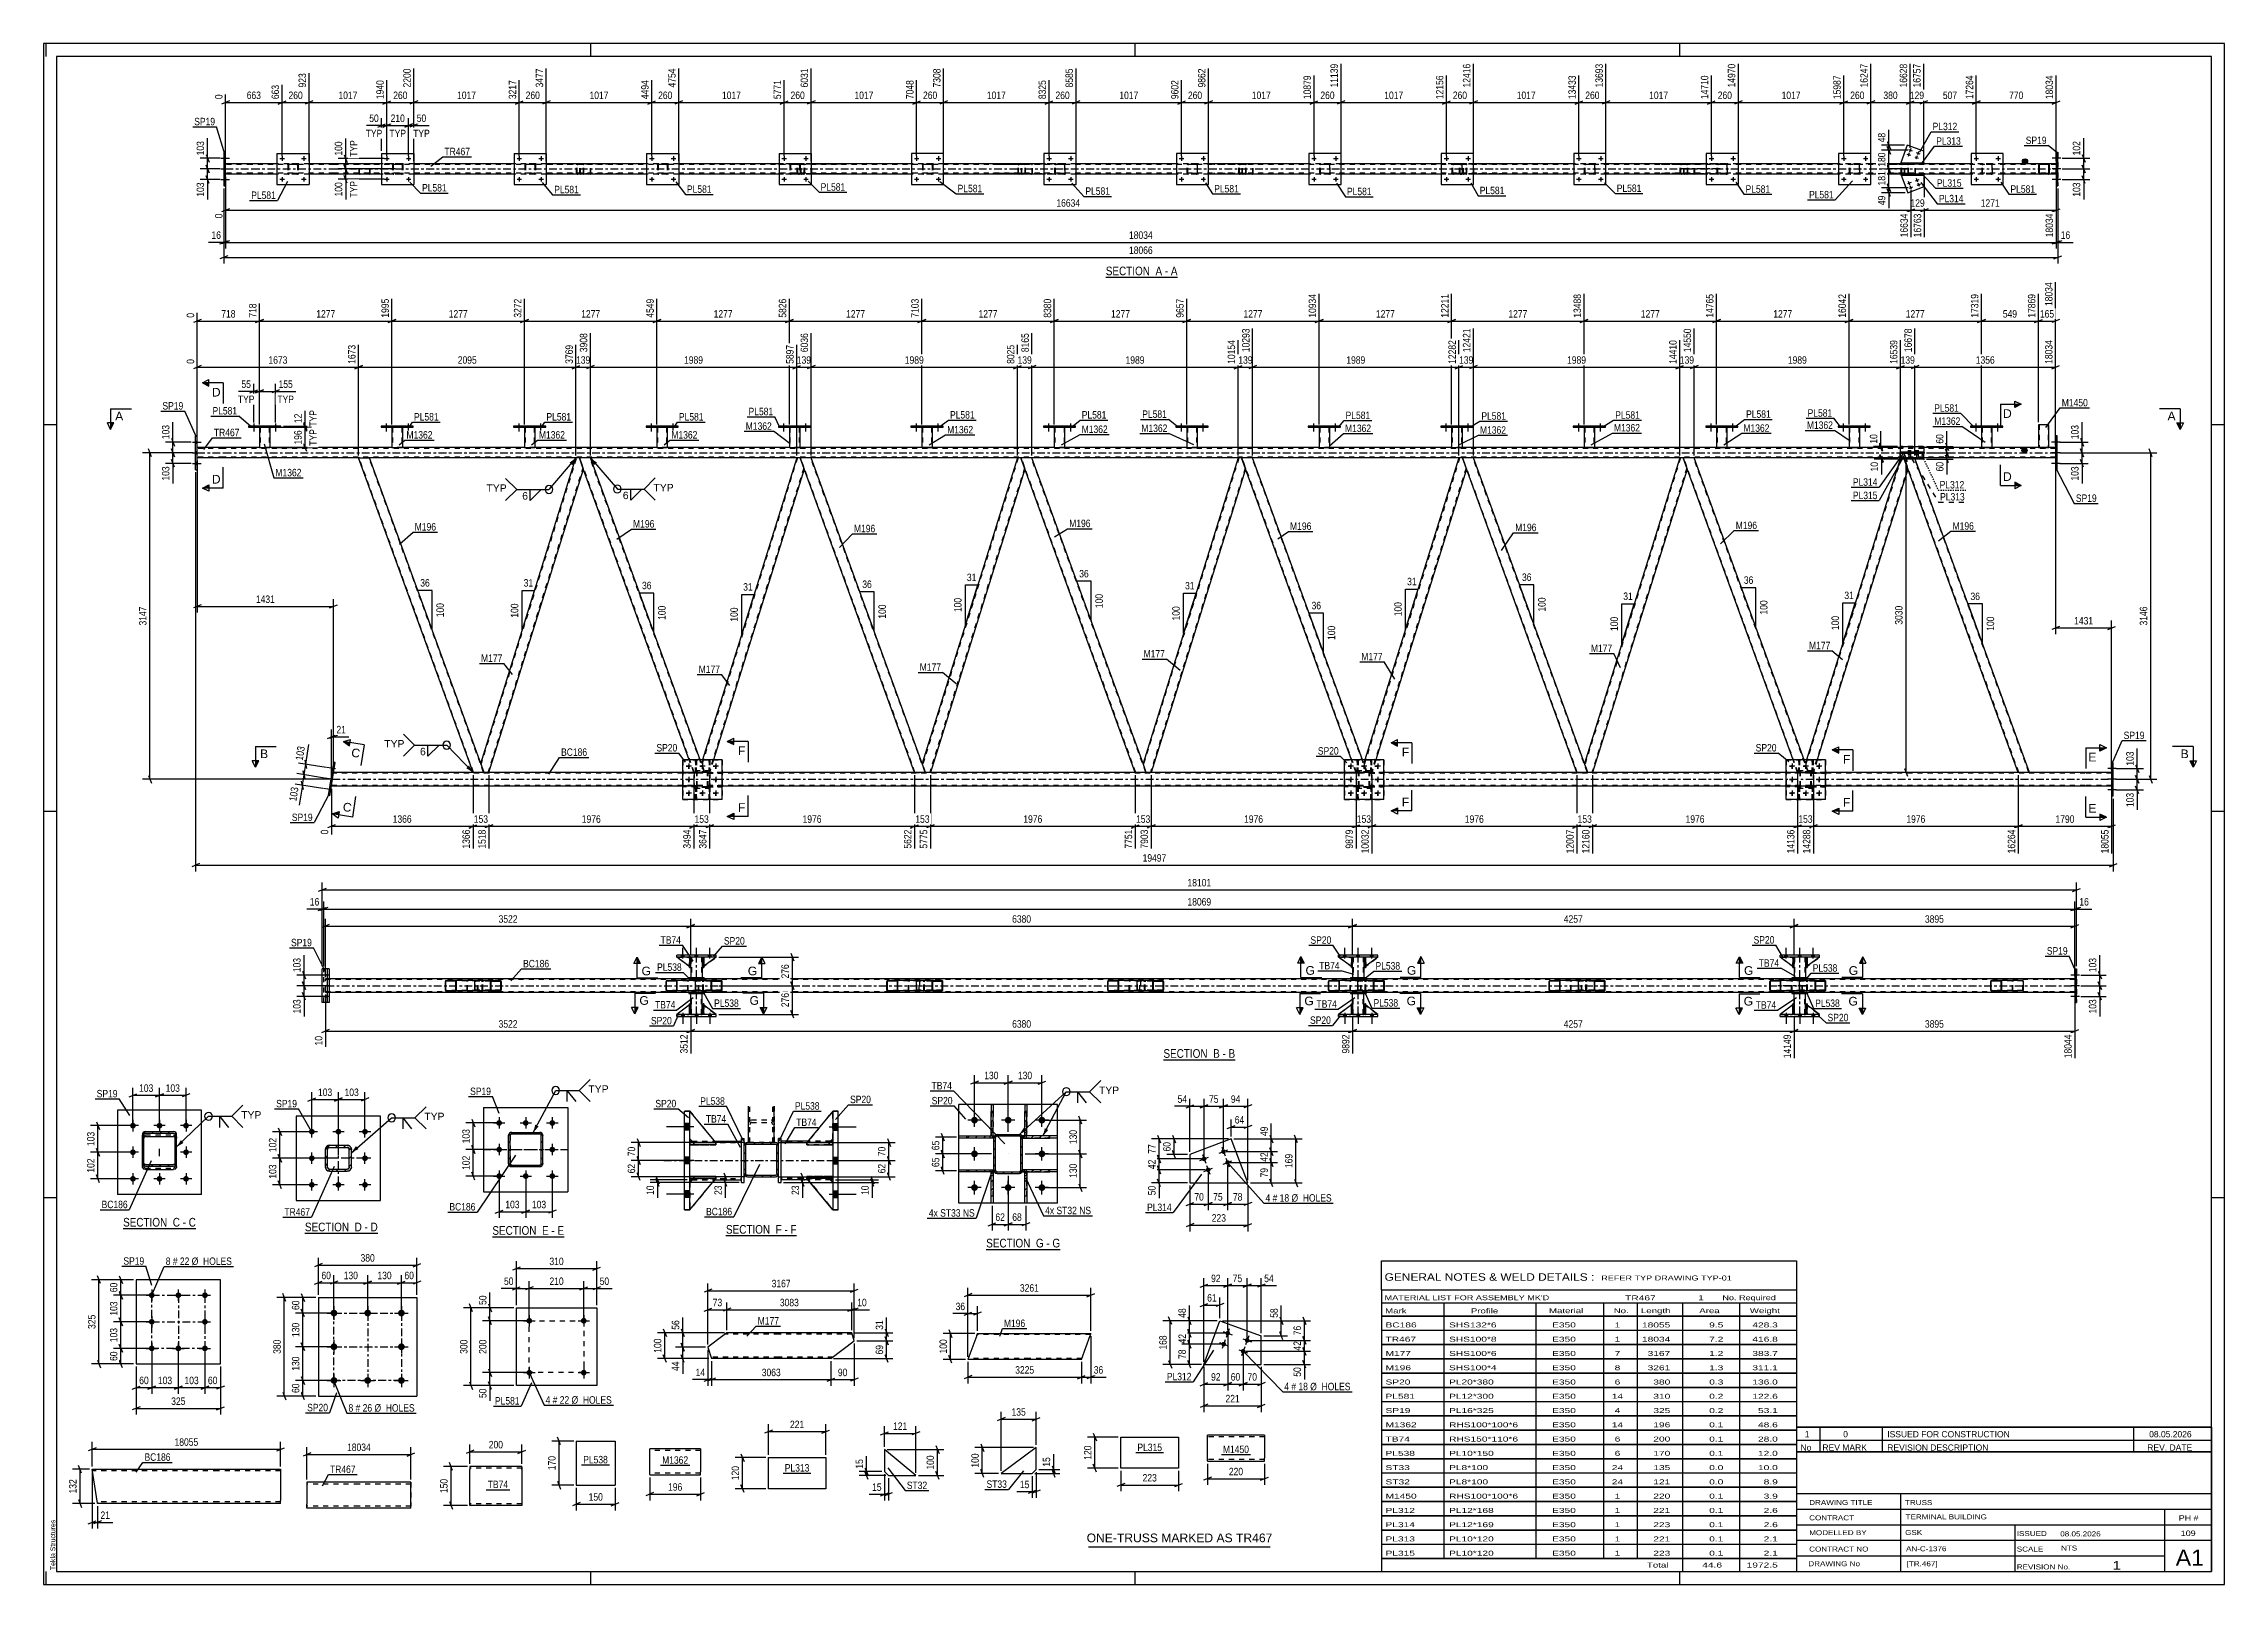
# Model space of a CAD drawing. Header units: millimetres. Extents: x 0 to 841, y 0 to 594.
import ezdxf

# ---------------------------------------------------------------- set-up
doc = ezdxf.new("R2010")
doc.units = ezdxf.units.MM
for name, pattern in [('DXK_LINE_DOT2', [3.9198, 1.9599, -1.9599]), ('DXK_LINE_DOT3', [5.9187, 2.979, -0.9799, 0.9799, -0.9799]), ('DXK_LINE_DOT4', [0.9408, 0.4704, -0.4704])]:
    doc.linetypes.add(name, pattern=pattern)
doc.styles.add('Arial', font='ARIAL.TTF', dxfattribs={"height": 0.2})
doc.styles.add('Arial Narrow', font='ARIALN.TTF', dxfattribs={"height": 0.2})

# ---------------------------------------------------------------- blocks, each defined once
blk = doc.blocks.new('Unknown-318887657-18 - 7045')
at = {"color": 6, "linetype": 'Continuous'}
blk.add_line((100.78, 135.37), (128.85, 135.37), dxfattribs=at)
at = {"color": 0, "linetype": 'Continuous'}
blk.add_wipeout([(118.89, 136.12), (118.89, 139.62), (100.78, 139.62), (100.78, 136.12)], dxfattribs=at)
blk.add_wipeout([(122.71, 136.12), (122.71, 139.62), (119.94, 139.62), (119.94, 136.12)], dxfattribs=at)
at = {"color": 7, "linetype": 'Continuous', "style": 'Arial Narrow'}
blk.add_text('SECTION ', height=3.34, dxfattribs=at).set_placement((100.78, 136.12))
at = {"color": 0, "linetype": 'Continuous'}
blk.add_wipeout([(125.03, 136.12), (125.03, 139.62), (123.76, 139.62), (123.76, 136.12)], dxfattribs=at)
blk.add_wipeout([(128.85, 136.12), (128.85, 139.62), (126.08, 139.62), (126.08, 136.12)], dxfattribs=at)
at = {"color": 7, "linetype": 'Continuous', "style": 'Arial Narrow'}
for s, p in [('D', (119.94, 136.12)), ('-', (123.76, 136.12)), ('D', (126.08, 136.12))]:
    blk.add_text(s, height=3.34, dxfattribs=at).set_placement(p)
blk = doc.blocks.new('Unknown-318887657-1133 - 14856')
at = {"color": 5, "linetype": 'Continuous'}
for p, q in [((841, 594), (0, 594)), ((0, 594), (0, 0)), ((1, 589), (1, 594)), ((836, 589), (5, 589)), ((5, 589), (5, 5)), ((211, 589), (211, 594)), ((421, 589), (421, 594)), ((631, 589), (631, 594)), ((836, 5), (836, 589)), ((841, 0), (841, 594)), ((5, 447), (0, 447)), ((841, 447), (836, 447)), ((5, 298), (0, 298)), ((841, 298), (836, 298)), ((5, 149), (0, 149)), ((841, 149), (836, 149)), ((0, 0), (841, 0)), ((1, 0), (1, 5)), ((5, 5), (836, 5)), ((211, 0), (211, 5)), ((421, 0), (421, 5)), ((631, 0), (631, 5))]:
    blk.add_line(p, q, dxfattribs=at)
at = {"color": 174, "linetype": 'Continuous', "style": 'Arial'}
blk.add_text('Tekla Structures', height=1.9102, rotation=90, dxfattribs=at).set_placement((4.5, 5.5))
blk = doc.blocks.new('Unknown-318887657-11 - 5121')
at = {"color": 6, "linetype": 'Continuous'}
blk.add_line((409.63, 503.94), (437.28, 503.94), dxfattribs=at)
at = {"color": 0, "linetype": 'Continuous'}
blk.add_wipeout([(427.74, 504.69), (427.74, 508.19), (409.63, 508.19), (409.63, 504.69)], dxfattribs=at)
blk.add_wipeout([(431.34, 504.69), (431.34, 508.19), (428.79, 508.19), (428.79, 504.69)], dxfattribs=at)
at = {"color": 7, "linetype": 'Continuous', "style": 'Arial Narrow'}
blk.add_text('SECTION ', height=3.34, dxfattribs=at).set_placement((409.63, 504.69))
at = {"color": 0, "linetype": 'Continuous'}
blk.add_wipeout([(433.67, 504.69), (433.67, 508.19), (432.39, 508.19), (432.39, 504.69)], dxfattribs=at)
blk.add_wipeout([(437.28, 504.69), (437.28, 508.19), (434.72, 508.19), (434.72, 504.69)], dxfattribs=at)
at = {"color": 7, "linetype": 'Continuous', "style": 'Arial Narrow'}
for s, p in [('A', (428.79, 504.69)), ('-', (432.39, 504.69)), ('A', (434.72, 504.69))]:
    blk.add_text(s, height=3.34, dxfattribs=at).set_placement(p)
blk = doc.blocks.new('Unknown-318887657-12 - 2721')
at = {"color": 6, "linetype": 'Continuous'}
blk.add_line((431.85, 202.25), (459.49, 202.25), dxfattribs=at)
at = {"color": 0, "linetype": 'Continuous'}
blk.add_wipeout([(449.96, 203), (449.96, 206.5), (431.85, 206.5), (431.85, 203)], dxfattribs=at)
blk.add_wipeout([(453.56, 203), (453.56, 206.5), (451.01, 206.5), (451.01, 203)], dxfattribs=at)
at = {"color": 7, "linetype": 'Continuous', "style": 'Arial Narrow'}
blk.add_text('SECTION ', height=3.34, dxfattribs=at).set_placement((431.85, 203))
at = {"color": 0, "linetype": 'Continuous'}
blk.add_wipeout([(455.89, 203), (455.89, 206.5), (454.61, 206.5), (454.61, 203)], dxfattribs=at)
blk.add_wipeout([(459.49, 203), (459.49, 206.5), (456.94, 206.5), (456.94, 203)], dxfattribs=at)
at = {"color": 7, "linetype": 'Continuous', "style": 'Arial Narrow'}
for s, p in [('B', (451.01, 203)), ('-', (454.61, 203)), ('B', (456.94, 203))]:
    blk.add_text(s, height=3.34, dxfattribs=at).set_placement(p)
blk = doc.blocks.new('Unknown-318887657-13 - 1684')
at = {"color": 6, "linetype": 'Continuous'}
blk.add_line((30.65, 137.19), (58.72, 137.19), dxfattribs=at)
at = {"color": 0, "linetype": 'Continuous'}
blk.add_wipeout([(48.76, 137.94), (48.76, 141.44), (30.65, 141.44), (30.65, 137.94)], dxfattribs=at)
blk.add_wipeout([(52.58, 137.94), (52.58, 141.44), (49.81, 141.44), (49.81, 137.94)], dxfattribs=at)
at = {"color": 7, "linetype": 'Continuous', "style": 'Arial Narrow'}
blk.add_text('SECTION ', height=3.34, dxfattribs=at).set_placement((30.65, 137.94))
at = {"color": 0, "linetype": 'Continuous'}
blk.add_wipeout([(54.91, 137.94), (54.91, 141.44), (53.63, 141.44), (53.63, 137.94)], dxfattribs=at)
blk.add_wipeout([(58.72, 137.94), (58.72, 141.44), (55.96, 141.44), (55.96, 137.94)], dxfattribs=at)
at = {"color": 7, "linetype": 'Continuous', "style": 'Arial Narrow'}
for s, p in [('C', (49.81, 137.94)), ('-', (53.63, 137.94)), ('C', (55.96, 137.94))]:
    blk.add_text(s, height=3.34, dxfattribs=at).set_placement(p)
blk = doc.blocks.new('Unknown-318887657-16 - 6505')
at = {"color": 6, "linetype": 'Continuous'}
blk.add_line((263.15, 134.44), (290.36, 134.44), dxfattribs=at)
at = {"color": 0, "linetype": 'Continuous'}
blk.add_wipeout([(281.26, 135.19), (281.26, 138.69), (263.15, 138.69), (263.15, 135.19)], dxfattribs=at)
blk.add_wipeout([(284.65, 135.19), (284.65, 138.69), (282.31, 138.69), (282.31, 135.19)], dxfattribs=at)
at = {"color": 7, "linetype": 'Continuous', "style": 'Arial Narrow'}
blk.add_text('SECTION ', height=3.34, dxfattribs=at).set_placement((263.15, 135.19))
at = {"color": 0, "linetype": 'Continuous'}
blk.add_wipeout([(286.97, 135.19), (286.97, 138.69), (285.7, 138.69), (285.7, 135.19)], dxfattribs=at)
blk.add_wipeout([(290.36, 135.19), (290.36, 138.69), (288.02, 138.69), (288.02, 135.19)], dxfattribs=at)
at = {"color": 7, "linetype": 'Continuous', "style": 'Arial Narrow'}
for s, p in [('F', (282.31, 135.19)), ('-', (285.7, 135.19)), ('F', (288.02, 135.19))]:
    blk.add_text(s, height=3.34, dxfattribs=at).set_placement(p)
blk = doc.blocks.new('Unknown-318887657-17 - 6112')
at = {"color": 6, "linetype": 'Continuous'}
blk.add_line((363.52, 129.15), (392.02, 129.15), dxfattribs=at)
at = {"color": 0, "linetype": 'Continuous'}
blk.add_wipeout([(381.63, 129.9), (381.63, 133.4), (363.52, 133.4), (363.52, 129.9)], dxfattribs=at)
blk.add_wipeout([(385.66, 129.9), (385.66, 133.4), (382.68, 133.4), (382.68, 129.9)], dxfattribs=at)
at = {"color": 7, "linetype": 'Continuous', "style": 'Arial Narrow'}
blk.add_text('SECTION ', height=3.34, dxfattribs=at).set_placement((363.52, 129.9))
at = {"color": 0, "linetype": 'Continuous'}
blk.add_wipeout([(387.99, 129.9), (387.99, 133.4), (386.71, 133.4), (386.71, 129.9)], dxfattribs=at)
blk.add_wipeout([(392.02, 129.9), (392.02, 133.4), (389.04, 133.4), (389.04, 129.9)], dxfattribs=at)
at = {"color": 7, "linetype": 'Continuous', "style": 'Arial Narrow'}
for s, p in [('G', (382.68, 129.9)), ('-', (386.71, 129.9)), ('G', (389.04, 129.9))]:
    blk.add_text(s, height=3.34, dxfattribs=at).set_placement(p)
blk = doc.blocks.new('Unknown-318887657-19 - 7352')
at = {"color": 6, "linetype": 'Continuous'}
blk.add_line((173.06, 134.02), (200.7, 134.02), dxfattribs=at)
at = {"color": 0, "linetype": 'Continuous'}
blk.add_wipeout([(191.16, 134.77), (191.16, 138.27), (173.06, 138.27), (173.06, 134.77)], dxfattribs=at)
blk.add_wipeout([(194.77, 134.77), (194.77, 138.27), (192.21, 138.27), (192.21, 134.77)], dxfattribs=at)
at = {"color": 7, "linetype": 'Continuous', "style": 'Arial Narrow'}
blk.add_text('SECTION ', height=3.34, dxfattribs=at).set_placement((173.06, 134.77))
at = {"color": 0, "linetype": 'Continuous'}
blk.add_wipeout([(197.1, 134.77), (197.1, 138.27), (195.82, 138.27), (195.82, 134.77)], dxfattribs=at)
blk.add_wipeout([(200.7, 134.77), (200.7, 138.27), (198.15, 138.27), (198.15, 134.77)], dxfattribs=at)
at = {"color": 7, "linetype": 'Continuous', "style": 'Arial Narrow'}
for s, p in [('E', (192.21, 134.77)), ('-', (195.82, 134.77)), ('E', (198.15, 134.77))]:
    blk.add_text(s, height=3.34, dxfattribs=at).set_placement(p)
blk = doc.blocks.new('Part-318887657-7337 - 7333')
at = {"color": 2, "linetype": 'Continuous'}
for p, q in [((470.83, 57.48), (448.83, 57.48)), ((448.83, 47.57), (448.83, 57.48)), ((470.83, 57.48), (470.83, 48.68)), ((448.83, 47.57), (448.83, 47.48)), ((448.83, 47.48), (470.83, 47.48)), ((470.83, 47.48), (470.83, 48.68))]:
    blk.add_line(p, q, dxfattribs=at)
at = {"color": 7, "linetype": 'DXK_LINE_DOT2'}
for p, q in [((470.83, 56.88), (448.83, 56.88)), ((448.83, 48.08), (448.83, 48.13)), ((470.83, 48.08), (448.83, 48.08)), ((470.83, 48.13), (470.83, 48.45)), ((470.83, 48.08), (470.83, 48.13))]:
    blk.add_line(p, q, dxfattribs=at)
blk = doc.blocks.new('Part-318887657-2313 - 2236')
at = {"color": 2, "linetype": 'Continuous'}
for p, q in [((105.97, 110.61), (105.97, 72.61)), ((105.97, 110.61), (143.97, 110.61)), ((143.97, 110.61), (143.97, 72.61)), ((105.97, 72.61), (143.97, 72.61))]:
    blk.add_line(p, q, dxfattribs=at)
blk = doc.blocks.new('Bolt-318887657-2298 - 2236')
at = {"linetype": 'Continuous'}
for points in [[(111.97, 105.91, -1), (111.97, 103.31, -1)], [(124.97, 105.91, -1), (124.97, 103.31, -1)], [(137.97, 105.91, -1), (137.97, 103.31, -1)], [(111.97, 92.91, -1), (111.97, 90.31, -1)], [(137.97, 92.91, -1), (137.97, 90.31, -1)], [(111.97, 79.91, -1), (111.97, 77.31, -1)], [(124.97, 79.91, -1), (124.97, 77.31, -1)], [(137.97, 79.91, -1), (137.97, 77.31, -1)]]:
    blk.add_hatch(color=1, dxfattribs=at).paths.add_polyline_path(points)
at = {"color": 1, "linetype": 'Continuous'}
for p, q in [((109.37, 104.61), (114.57, 104.61)), ((111.97, 107.21), (111.97, 102.01)), ((122.37, 104.61), (127.57, 104.61)), ((124.97, 107.21), (124.97, 102.01)), ((135.37, 104.61), (140.57, 104.61)), ((137.97, 107.21), (137.97, 102.01)), ((111.97, 94.21), (111.97, 89.01)), ((137.97, 94.21), (137.97, 89.01)), ((109.37, 91.61), (114.57, 91.61)), ((135.37, 91.61), (140.57, 91.61)), ((109.37, 78.61), (114.57, 78.61)), ((111.97, 81.21), (111.97, 76.01)), ((122.37, 78.61), (127.57, 78.61)), ((124.97, 81.21), (124.97, 76.01)), ((135.37, 78.61), (140.57, 78.61)), ((137.97, 81.21), (137.97, 76.01))]:
    blk.add_line(p, q, dxfattribs=at)
blk = doc.blocks.new('Bolt-318887657-7091 - 7045')
at = {"linetype": 'Continuous'}
for points in [[(103.43, 173.43, -1), (103.43, 175.63, -1)], [(113.68, 173.43, -1), (113.68, 175.63, -1)], [(123.93, 173.43, -1), (123.93, 175.63, -1)], [(103.43, 163.18, -1), (103.43, 165.38, -1)], [(123.93, 163.18, -1), (123.93, 165.38, -1)], [(103.43, 152.93, -1), (103.43, 155.13, -1)], [(113.68, 152.93, -1), (113.68, 155.13, -1)], [(123.93, 152.93, -1), (123.93, 155.13, -1)]]:
    blk.add_hatch(color=1, dxfattribs=at).paths.add_polyline_path(points)
at = {"color": 1, "linetype": 'Continuous'}
for p, q in [((103.43, 172.33), (103.43, 176.73)), ((113.68, 172.33), (113.68, 176.73)), ((123.93, 172.33), (123.93, 176.73)), ((105.63, 174.53), (101.23, 174.53)), ((115.88, 174.53), (111.48, 174.53)), ((126.13, 174.53), (121.73, 174.53)), ((105.63, 164.28), (101.23, 164.28)), ((103.43, 162.08), (103.43, 166.48)), ((126.13, 164.28), (121.73, 164.28)), ((123.93, 162.08), (123.93, 166.48)), ((105.63, 154.03), (101.23, 154.03)), ((103.43, 151.83), (103.43, 156.23)), ((115.88, 154.03), (111.48, 154.03)), ((113.68, 151.83), (113.68, 156.23)), ((126.13, 154.03), (121.73, 154.03)), ((123.93, 151.83), (123.93, 156.23))]:
    blk.add_line(p, q, dxfattribs=at)
blk = doc.blocks.new('Part-318887657-7128 - 7045')
at = {"linetype": 'Continuous'}
h = blk.add_hatch(dxfattribs=at)
h.set_pattern_fill('', scale=0.7, style=0, pattern_type=0)
h.set_pattern_definition([(45, (110.2805, 169.2806), (-1.57154, 1.57154), [])])
h.paths.add_polyline_path([(117.08, 169.28), (110.28, 169.28), (109.67, 169.16), (109.15, 168.81), (108.8, 168.29), (108.68, 167.68), (108.68, 160.88), (108.8, 160.27), (109.15, 159.75), (109.67, 159.4), (110.28, 159.28), (117.08, 159.28), (117.69, 159.4), (118.21, 159.75), (118.56, 160.27), (118.68, 160.88), (118.68, 167.68), (118.56, 168.29), (118.21, 168.81), (117.69, 169.16)])
h.paths.add_polyline_path([(117.82, 167.99), (117.88, 167.68), (117.88, 160.88), (117.82, 160.57), (117.65, 160.31), (117.39, 160.14), (117.08, 160.08), (110.28, 160.08), (109.97, 160.14), (109.71, 160.31), (109.54, 160.57), (109.48, 160.88), (109.48, 167.68), (109.54, 167.99), (109.71, 168.25), (109.97, 168.42), (110.28, 168.48), (117.08, 168.48), (117.39, 168.42), (117.65, 168.25)])
at = {"color": 7, "linetype": 'DXK_LINE_DOT2'}
for p, q in [((108.68, 167.68), (108.8, 168.29)), ((109.67, 169.16), (110.28, 169.28)), ((110.28, 168.48), (109.97, 168.42)), ((110.28, 169.28), (117.08, 169.28)), ((110.28, 168.48), (117.08, 168.48)), ((117.08, 169.28), (117.69, 169.16)), ((117.39, 168.42), (117.08, 168.48)), ((118.56, 168.29), (118.68, 167.68)), ((108.68, 160.88), (108.68, 167.68)), ((108.8, 160.27), (108.68, 160.88)), ((109.54, 167.99), (109.48, 167.68)), ((109.48, 160.88), (109.48, 167.68)), ((109.48, 160.88), (109.54, 160.57)), ((109.97, 160.14), (110.28, 160.08)), ((110.28, 160.08), (117.08, 160.08)), ((117.08, 160.08), (117.39, 160.14)), ((117.88, 167.68), (117.82, 167.99)), ((117.82, 160.57), (117.88, 160.88)), ((117.88, 160.88), (117.88, 167.68)), ((118.68, 160.88), (118.56, 160.27)), ((118.68, 160.88), (118.68, 167.68)), ((110.28, 159.28), (109.67, 159.4)), ((110.28, 159.28), (117.08, 159.28)), ((117.69, 159.4), (117.08, 159.28))]:
    blk.add_line(p, q, dxfattribs=at)
at = {"color": 2, "linetype": 'Continuous'}
for p, q in [((108.8, 168.29), (108.68, 167.68)), ((110.28, 169.28), (109.67, 169.16)), ((109.97, 168.42), (110.28, 168.48)), ((110.28, 169.28), (117.08, 169.28)), ((110.28, 168.48), (117.08, 168.48)), ((117.69, 169.16), (117.08, 169.28)), ((117.08, 168.48), (117.39, 168.42)), ((118.68, 167.68), (118.56, 168.29)), ((108.68, 160.88), (108.68, 167.68)), ((108.68, 160.88), (108.8, 160.27)), ((109.48, 167.68), (109.54, 167.99)), ((109.48, 160.88), (109.48, 167.68)), ((109.54, 160.57), (109.48, 160.88)), ((110.28, 160.08), (109.97, 160.14)), ((110.28, 160.08), (117.08, 160.08)), ((117.39, 160.14), (117.08, 160.08)), ((117.82, 167.99), (117.88, 167.68)), ((117.88, 160.88), (117.82, 160.57)), ((117.88, 160.88), (117.88, 167.68)), ((118.56, 160.27), (118.68, 160.88)), ((118.68, 160.88), (118.68, 167.68)), ((109.67, 159.4), (110.28, 159.28)), ((110.28, 159.28), (117.08, 159.28)), ((117.08, 159.28), (117.69, 159.4))]:
    blk.add_line(p, q, dxfattribs=at)
at = {"color": 7, "linetype": 'DXK_LINE_DOT3'}
for p, q in [((113.68, 154.28), (113.68, 174.28)), ((123.68, 164.28), (103.68, 164.28))]:
    blk.add_line(p, q, dxfattribs=at)
at = {"color": 7, "linetype": 'DXK_LINE_DOT2'}
for centre, radius, start, end in [((110.28, 167.68), 1.6, 112.5, 157.5), ((110.28, 167.68), 0.8, 112.5, 157.5), ((117.08, 167.68), 0.8, 22.5, 67.5), ((117.08, 167.68), 1.6, 22.5, 67.5), ((110.28, 160.88), 1.6, 202.5, 247.5), ((110.28, 160.88), 0.8, 202.5, 247.5), ((117.08, 160.88), 0.8, 292.5, 337.5), ((117.08, 160.88), 1.6, 292.5, 337.5)]:
    blk.add_arc(centre, radius, start, end, dxfattribs=at)
at = {"color": 2, "linetype": 'Continuous'}
for centre, radius, start, end in [((110.28, 167.68), 1.6, 112.5, 157.5), ((110.28, 167.68), 0.8, 112.5, 157.5), ((117.08, 167.68), 0.8, 22.5, 67.5), ((117.08, 167.68), 1.6, 22.5, 67.5), ((110.28, 160.88), 1.6, 202.5, 247.5), ((110.28, 160.88), 0.8, 202.5, 247.5), ((117.08, 160.88), 0.8, 292.5, 337.5), ((117.08, 160.88), 1.6, 292.5, 337.5)]:
    blk.add_arc(centre, radius, start, end, dxfattribs=at)
blk = doc.blocks.new('Part-318887657-7175 - 7045')
at = {"color": 2, "linetype": 'Continuous'}
for p, q in [((129.93, 180.53), (97.43, 180.53)), ((97.43, 180.53), (97.43, 148.03)), ((129.93, 148.03), (129.93, 180.53)), ((97.43, 148.03), (129.93, 148.03))]:
    blk.add_line(p, q, dxfattribs=at)
blk = doc.blocks.new('Part-318887657-5151 - 5121')
at = {"color": 2, "linetype": 'Continuous'}
for p, q in [((716.36, 543.29), (718.92, 536.52)), ((718.92, 536.52), (725.28, 538.92)), ((725.28, 538.92), (725.28, 543.29))]:
    blk.add_line(p, q, dxfattribs=at)
at = {"color": 7, "linetype": 'DXK_LINE_DOT2'}
blk.add_line((725.28, 543.29), (716.36, 543.29), dxfattribs=at)
blk = doc.blocks.new('Part-318887657-5231 - 5121')
at = {"color": 2, "linetype": 'Continuous'}
for p, q in [((283.6, 551.69), (283.6, 539.69)), ((283.6, 551.69), (296, 551.69)), ((296, 551.69), (296, 539.69)), ((283.6, 539.69), (296, 539.69))]:
    blk.add_line(p, q, dxfattribs=at)
blk = doc.blocks.new('Bolt-318887657-5152 - 5121')
at = {"linetype": 'Continuous'}
for points in [[(719.59, 551.07, -1), (718.91, 551.32, -1)], [(720.2, 552.76, -1), (719.53, 553.01, -1)], [(722.59, 549.98, -1), (721.92, 550.22, -1)], [(723.21, 551.67, -1), (722.53, 551.91, -1)]]:
    blk.add_hatch(color=1, dxfattribs=at).paths.add_polyline_path(points)
at = {"color": 1, "linetype": 'Continuous'}
for p, q in [((718.57, 551.44), (719.92, 550.95)), ((719.49, 551.87), (719, 550.52)), ((719.19, 553.13), (720.54, 552.64)), ((720.11, 553.56), (719.62, 552.21)), ((721.58, 550.35), (722.93, 549.85)), ((722.5, 550.78), (722.01, 549.42)), ((722.19, 552.04), (723.55, 551.54)), ((723.12, 552.47), (722.62, 551.11))]:
    blk.add_line(p, q, dxfattribs=at)
blk = doc.blocks.new('Bolt-318887657-5200 - 5121')
at = {"linetype": 'Continuous'}
for points in [[(541.45, 541.69, -1), (540.57, 541.69, -1)], [(549.85, 541.69, -1), (548.97, 541.69, -1)]]:
    blk.add_hatch(color=1, dxfattribs=at).paths.add_polyline_path(points)
at = {"color": 1, "linetype": 'Continuous'}
for p, q in [((540.13, 541.69), (541.89, 541.69)), ((541.01, 542.57), (541.01, 540.81)), ((548.53, 541.69), (550.29, 541.69)), ((549.41, 542.57), (549.41, 540.81))]:
    blk.add_line(p, q, dxfattribs=at)
blk = doc.blocks.new('Part-318887657-5140 - 5121')
at = {"color": 2, "linetype": 'Continuous'}
for p, q in [((755.73, 551.69), (743.33, 551.69)), ((743.33, 551.69), (743.33, 539.69)), ((755.73, 539.69), (755.73, 551.69)), ((743.33, 539.69), (755.73, 539.69))]:
    blk.add_line(p, q, dxfattribs=at)
blk = doc.blocks.new('Bolt-318887657-5141 - 5121')
at = {"linetype": 'Continuous'}
for points in [[(719.14, 540.02, -1), (719.81, 540.27, -1)], [(719.77, 538.33, -1), (720.45, 538.59, -1)], [(722.13, 541.15, -1), (722.81, 541.4, -1)], [(722.77, 539.46, -1), (723.44, 539.72, -1)]]:
    blk.add_hatch(color=1, dxfattribs=at).paths.add_polyline_path(points)
at = {"color": 1, "linetype": 'Continuous'}
for p, q in [((720.15, 540.4), (718.8, 539.89)), ((719.73, 539.47), (719.22, 540.82)), ((720.78, 538.71), (719.44, 538.21)), ((720.36, 537.79), (719.86, 539.13)), ((723.14, 541.53), (721.79, 541.02)), ((722.72, 540.6), (722.21, 541.95)), ((723.78, 539.85), (722.43, 539.34)), ((723.36, 538.92), (722.85, 540.26))]:
    blk.add_line(p, q, dxfattribs=at)
blk = doc.blocks.new('Part-318887657-5146 - 5121')
at = {"color": 2, "linetype": 'Continuous'}
for p, q in [((725.28, 543.69), (716.36, 543.69)), ((716.36, 543.29), (716.36, 543.69)), ((716.36, 543.29), (725.28, 543.29)), ((725.28, 543.29), (725.28, 543.69))]:
    blk.add_line(p, q, dxfattribs=at)
blk = doc.blocks.new('Part-318887657-5157 - 5121')
at = {"color": 2, "linetype": 'Continuous'}
for p, q in [((718.65, 554.82), (716.2, 548.09)), ((725.04, 552.49), (718.65, 554.82)), ((725.04, 548.09), (725.04, 552.49))]:
    blk.add_line(p, q, dxfattribs=at)
at = {"color": 7, "linetype": 'DXK_LINE_DOT2'}
blk.add_line((716.2, 548.09), (725.04, 548.09), dxfattribs=at)
blk = doc.blocks.new('Part-318887657-5226 - 5121')
at = {"color": 7, "linetype": 'DXK_LINE_DOT2'}
for p, q in [((236.72, 547.21), (236.76, 547.4)), ((236.76, 547.4), (236.72, 547.21)), ((236.72, 547.21), (236.72, 544.17)), ((236.96, 547.21), (236.98, 547.3)), ((236.96, 547.21), (236.96, 544.17)), ((236.98, 547.3), (237.03, 547.38)), ((237.02, 547.66), (237.2, 547.69)), ((237.2, 547.69), (237.02, 547.66)), ((237.03, 547.38), (237.11, 547.43)), ((237.11, 547.43), (237.2, 547.45)), ((240.24, 547.69), (237.2, 547.69)), ((240.24, 547.45), (237.2, 547.45)), ((240.24, 547.69), (240.43, 547.66)), ((240.43, 547.66), (240.24, 547.69)), ((240.24, 547.45), (240.33, 547.43)), ((240.33, 547.43), (240.41, 547.38)), ((240.41, 547.38), (240.46, 547.3)), ((240.46, 547.3), (240.48, 547.21)), ((240.48, 547.21), (240.48, 544.17)), ((240.69, 547.4), (240.72, 547.21)), ((240.72, 547.21), (240.69, 547.4)), ((240.72, 547.21), (240.72, 544.17)), ((236.76, 543.99), (236.72, 544.17)), ((236.72, 544.17), (236.76, 543.99)), ((236.98, 544.08), (236.96, 544.17)), ((237.03, 544), (236.98, 544.08)), ((237.2, 543.69), (237.02, 543.73)), ((237.02, 543.73), (237.2, 543.69)), ((237.11, 543.95), (237.03, 544)), ((237.2, 543.93), (237.11, 543.95)), ((240.24, 543.93), (237.2, 543.93)), ((240.24, 543.69), (237.2, 543.69)), ((240.33, 543.95), (240.24, 543.93)), ((240.43, 543.73), (240.24, 543.69)), ((240.24, 543.69), (240.43, 543.73)), ((240.41, 544), (240.33, 543.95)), ((240.46, 544.08), (240.41, 544)), ((240.48, 544.17), (240.46, 544.08)), ((240.72, 544.17), (240.69, 543.99)), ((240.69, 543.99), (240.72, 544.17))]:
    blk.add_line(p, q, dxfattribs=at)
at = {"color": 7, "linetype": 'DXK_LINE_DOT3'}
blk.add_line((238.72, 545.69), (238.72, 545.69), dxfattribs=at)
at = {"color": 7, "linetype": 'DXK_LINE_DOT2'}
for centre, start, end in [((237.2, 547.21), 112.5, 157.5), ((237.2, 547.21), 112.5, 157.5), ((240.24, 547.21), 22.5, 67.5), ((240.24, 547.21), 22.5, 67.5), ((237.2, 544.17), 202.5, 247.5), ((237.2, 544.17), 202.5, 247.5), ((240.24, 544.17), 292.5, 337.5), ((240.24, 544.17), 292.5, 337.5)]:
    blk.add_arc(centre, 0.48, start, end, dxfattribs=at)
blk = doc.blocks.new('Part-318887657-5238 - 5121')
at = {"color": 7, "linetype": 'DXK_LINE_DOT2'}
for p, q in [((338.88, 547.21), (338.92, 547.4)), ((338.92, 547.4), (338.88, 547.21)), ((338.88, 547.21), (338.88, 544.17)), ((339.12, 547.21), (339.14, 547.3)), ((339.12, 547.21), (339.12, 544.17)), ((339.14, 547.3), (339.19, 547.38)), ((339.18, 547.66), (339.36, 547.69)), ((339.36, 547.69), (339.18, 547.66)), ((339.19, 547.38), (339.27, 547.43)), ((339.27, 547.43), (339.36, 547.45)), ((342.4, 547.69), (339.36, 547.69)), ((342.4, 547.45), (339.36, 547.45)), ((342.4, 547.69), (342.59, 547.66)), ((342.59, 547.66), (342.4, 547.69)), ((342.4, 547.45), (342.5, 547.43)), ((342.5, 547.43), (342.57, 547.38)), ((342.57, 547.38), (342.63, 547.3)), ((342.63, 547.3), (342.64, 547.21)), ((342.64, 547.21), (342.64, 544.17)), ((342.85, 547.4), (342.88, 547.21)), ((342.88, 547.21), (342.85, 547.4)), ((342.88, 547.21), (342.88, 544.17)), ((338.92, 543.99), (338.88, 544.17)), ((338.88, 544.17), (338.92, 543.99)), ((339.14, 544.08), (339.12, 544.17)), ((339.19, 544), (339.14, 544.08)), ((339.36, 543.69), (339.18, 543.73)), ((339.18, 543.73), (339.36, 543.69)), ((339.27, 543.95), (339.19, 544)), ((339.36, 543.93), (339.27, 543.95)), ((342.4, 543.93), (339.36, 543.93)), ((342.4, 543.69), (339.36, 543.69)), ((342.5, 543.95), (342.4, 543.93)), ((342.59, 543.73), (342.4, 543.69)), ((342.4, 543.69), (342.59, 543.73)), ((342.57, 544), (342.5, 543.95)), ((342.63, 544.08), (342.57, 544)), ((342.64, 544.17), (342.63, 544.08)), ((342.88, 544.17), (342.85, 543.99)), ((342.85, 543.99), (342.88, 544.17))]:
    blk.add_line(p, q, dxfattribs=at)
at = {"color": 7, "linetype": 'DXK_LINE_DOT3'}
blk.add_line((340.88, 545.69), (340.88, 545.69), dxfattribs=at)
at = {"color": 7, "linetype": 'DXK_LINE_DOT2'}
for centre, start, end in [((339.36, 547.21), 112.5, 157.5), ((339.36, 547.21), 112.5, 157.5), ((342.4, 547.21), 22.5, 67.5), ((342.4, 547.21), 22.5, 67.5), ((339.36, 544.17), 202.5, 247.5), ((339.36, 544.17), 202.5, 247.5), ((342.4, 544.17), 292.5, 337.5), ((342.4, 544.17), 292.5, 337.5)]:
    blk.add_arc(centre, 0.48, start, end, dxfattribs=at)
blk = doc.blocks.new('Bolt-318887657-5175 - 5121')
at = {"linetype": 'Continuous'}
for points in [[(92.42, 549.69, -1), (91.54, 549.69, -1)], [(100.82, 549.69, -1), (99.94, 549.69, -1)]]:
    blk.add_hatch(color=1, dxfattribs=at).paths.add_polyline_path(points)
at = {"color": 1, "linetype": 'Continuous'}
for p, q in [((91.1, 549.69), (92.86, 549.69)), ((91.98, 550.57), (91.98, 548.81)), ((99.5, 549.69), (101.26, 549.69)), ((100.38, 550.57), (100.38, 548.81))]:
    blk.add_line(p, q, dxfattribs=at)
blk = doc.blocks.new('Bolt-318887657-5176 - 5121')
at = {"linetype": 'Continuous'}
for points in [[(92.42, 541.69, -1), (91.54, 541.69, -1)], [(100.82, 541.69, -1), (99.94, 541.69, -1)]]:
    blk.add_hatch(color=1, dxfattribs=at).paths.add_polyline_path(points)
at = {"color": 1, "linetype": 'Continuous'}
for p, q in [((91.1, 541.69), (92.86, 541.69)), ((91.98, 542.57), (91.98, 540.81)), ((99.5, 541.69), (101.26, 541.69)), ((100.38, 542.57), (100.38, 540.81))]:
    blk.add_line(p, q, dxfattribs=at)
blk = doc.blocks.new('Bolt-318887657-5177 - 5121')
at = {"linetype": 'Continuous'}
for points in [[(132.8, 549.69, -1), (131.92, 549.69, -1)], [(141.2, 549.69, -1), (140.32, 549.69, -1)]]:
    blk.add_hatch(color=1, dxfattribs=at).paths.add_polyline_path(points)
at = {"color": 1, "linetype": 'Continuous'}
for p, q in [((131.48, 549.69), (133.24, 549.69)), ((132.36, 550.57), (132.36, 548.81)), ((139.88, 549.69), (141.64, 549.69)), ((140.76, 550.57), (140.76, 548.81))]:
    blk.add_line(p, q, dxfattribs=at)
blk = doc.blocks.new('Bolt-318887657-5178 - 5121')
at = {"linetype": 'Continuous'}
for points in [[(132.8, 541.69, -1), (131.92, 541.69, -1)], [(141.2, 541.69, -1), (140.32, 541.69, -1)]]:
    blk.add_hatch(color=1, dxfattribs=at).paths.add_polyline_path(points)
at = {"color": 1, "linetype": 'Continuous'}
for p, q in [((131.48, 541.69), (133.24, 541.69)), ((132.36, 542.57), (132.36, 540.81)), ((139.88, 541.69), (141.64, 541.69)), ((140.76, 542.57), (140.76, 540.81))]:
    blk.add_line(p, q, dxfattribs=at)
blk = doc.blocks.new('Part-318887657-5243 - 5121')
at = {"color": 2, "linetype": 'Continuous'}
for p, q in [((398.16, 551.69), (385.76, 551.69)), ((385.76, 551.69), (385.76, 539.69)), ((398.16, 539.69), (398.16, 551.69)), ((385.76, 539.69), (398.16, 539.69))]:
    blk.add_line(p, q, dxfattribs=at)
blk = doc.blocks.new('Bolt-318887657-5179 - 5121')
at = {"linetype": 'Continuous'}
for points in [[(183.88, 549.69, -1), (183, 549.69, -1)], [(192.28, 549.69, -1), (191.4, 549.69, -1)]]:
    blk.add_hatch(color=1, dxfattribs=at).paths.add_polyline_path(points)
at = {"color": 1, "linetype": 'Continuous'}
for p, q in [((182.56, 549.69), (184.32, 549.69)), ((183.44, 550.57), (183.44, 548.81)), ((190.96, 549.69), (192.72, 549.69)), ((191.84, 550.57), (191.84, 548.81))]:
    blk.add_line(p, q, dxfattribs=at)
blk = doc.blocks.new('Part-318887657-5244 - 5121')
at = {"color": 7, "linetype": 'DXK_LINE_DOT2'}
for p, q in [((389.96, 547.21), (390, 547.4)), ((390, 547.4), (389.96, 547.21)), ((389.96, 544.17), (389.96, 547.21)), ((390.2, 547.21), (390.22, 547.3)), ((390.2, 544.17), (390.2, 547.21)), ((390.22, 547.3), (390.27, 547.38)), ((390.26, 547.66), (390.44, 547.69)), ((390.44, 547.69), (390.26, 547.66)), ((390.27, 547.38), (390.35, 547.43)), ((390.35, 547.43), (390.44, 547.45)), ((393.48, 547.69), (390.44, 547.69)), ((393.48, 547.45), (390.44, 547.45)), ((393.48, 547.69), (393.67, 547.66)), ((393.67, 547.66), (393.48, 547.69)), ((393.48, 547.45), (393.58, 547.43)), ((393.58, 547.43), (393.65, 547.38)), ((393.65, 547.38), (393.71, 547.3)), ((393.71, 547.3), (393.72, 547.21)), ((393.72, 547.21), (393.72, 544.17)), ((393.93, 547.4), (393.96, 547.21)), ((393.96, 547.21), (393.93, 547.4)), ((393.96, 544.17), (393.96, 547.21)), ((390, 543.99), (389.96, 544.17)), ((389.96, 544.17), (390, 543.99)), ((390.22, 544.08), (390.2, 544.17)), ((390.27, 544), (390.22, 544.08)), ((390.44, 543.69), (390.26, 543.73)), ((390.26, 543.73), (390.44, 543.69)), ((390.35, 543.95), (390.27, 544)), ((390.44, 543.93), (390.35, 543.95)), ((393.48, 543.93), (390.44, 543.93)), ((393.48, 543.69), (390.44, 543.69)), ((393.58, 543.95), (393.48, 543.93)), ((393.67, 543.73), (393.48, 543.69)), ((393.48, 543.69), (393.67, 543.73)), ((393.65, 544), (393.58, 543.95)), ((393.71, 544.08), (393.65, 544)), ((393.72, 544.17), (393.71, 544.08)), ((393.96, 544.17), (393.93, 543.99)), ((393.93, 543.99), (393.96, 544.17))]:
    blk.add_line(p, q, dxfattribs=at)
at = {"color": 7, "linetype": 'DXK_LINE_DOT3'}
blk.add_line((391.96, 545.69), (391.96, 545.69), dxfattribs=at)
at = {"color": 7, "linetype": 'DXK_LINE_DOT2'}
for centre, start, end in [((390.44, 547.21), 112.5, 157.5), ((390.44, 547.21), 112.5, 157.5), ((393.48, 547.21), 22.5, 67.5), ((393.48, 547.21), 22.5, 67.5), ((390.44, 544.17), 202.5, 247.5), ((390.44, 544.17), 202.5, 247.5), ((393.48, 544.17), 292.5, 337.5), ((393.48, 544.17), 292.5, 337.5)]:
    blk.add_arc(centre, 0.48, start, end, dxfattribs=at)
blk = doc.blocks.new('Bolt-318887657-5180 - 5121')
at = {"linetype": 'Continuous'}
for points in [[(183.88, 541.69, -1), (183, 541.69, -1)], [(192.28, 541.69, -1), (191.4, 541.69, -1)]]:
    blk.add_hatch(color=1, dxfattribs=at).paths.add_polyline_path(points)
at = {"color": 1, "linetype": 'Continuous'}
for p, q in [((182.56, 541.69), (184.32, 541.69)), ((183.44, 542.57), (183.44, 540.81)), ((190.96, 541.69), (192.72, 541.69)), ((191.84, 542.57), (191.84, 540.81))]:
    blk.add_line(p, q, dxfattribs=at)
blk = doc.blocks.new('Bolt-318887657-5181 - 5121')
at = {"linetype": 'Continuous'}
for points in [[(234.96, 549.69, -1), (234.08, 549.69, -1)], [(243.36, 549.69, -1), (242.48, 549.69, -1)]]:
    blk.add_hatch(color=1, dxfattribs=at).paths.add_polyline_path(points)
at = {"color": 1, "linetype": 'Continuous'}
for p, q in [((233.64, 549.69), (235.4, 549.69)), ((234.52, 550.57), (234.52, 548.81)), ((242.04, 549.69), (243.8, 549.69)), ((242.92, 550.57), (242.92, 548.81))]:
    blk.add_line(p, q, dxfattribs=at)
blk = doc.blocks.new('Bolt-318887657-5182 - 5121')
at = {"linetype": 'Continuous'}
for points in [[(234.96, 541.69, -1), (234.08, 541.69, -1)], [(243.36, 541.69, -1), (242.48, 541.69, -1)]]:
    blk.add_hatch(color=1, dxfattribs=at).paths.add_polyline_path(points)
at = {"color": 1, "linetype": 'Continuous'}
for p, q in [((233.64, 541.69), (235.4, 541.69)), ((234.52, 542.57), (234.52, 540.81)), ((242.04, 541.69), (243.8, 541.69)), ((242.92, 542.57), (242.92, 540.81))]:
    blk.add_line(p, q, dxfattribs=at)
blk = doc.blocks.new('Bolt-318887657-5183 - 5121')
at = {"linetype": 'Continuous'}
for points in [[(286.04, 549.69, -1), (285.16, 549.69, -1)], [(294.44, 549.69, -1), (293.56, 549.69, -1)]]:
    blk.add_hatch(color=1, dxfattribs=at).paths.add_polyline_path(points)
at = {"color": 1, "linetype": 'Continuous'}
for p, q in [((284.72, 549.69), (286.48, 549.69)), ((285.6, 550.57), (285.6, 548.81)), ((293.12, 549.69), (294.88, 549.69)), ((294, 550.57), (294, 548.81))]:
    blk.add_line(p, q, dxfattribs=at)
blk = doc.blocks.new('Bolt-318887657-5184 - 5121')
at = {"linetype": 'Continuous'}
for points in [[(286.04, 541.69, -1), (285.16, 541.69, -1)], [(294.44, 541.69, -1), (293.56, 541.69, -1)]]:
    blk.add_hatch(color=1, dxfattribs=at).paths.add_polyline_path(points)
at = {"color": 1, "linetype": 'Continuous'}
for p, q in [((284.72, 541.69), (286.48, 541.69)), ((285.6, 542.57), (285.6, 540.81)), ((293.12, 541.69), (294.88, 541.69)), ((294, 542.57), (294, 540.81))]:
    blk.add_line(p, q, dxfattribs=at)
blk = doc.blocks.new('Part-318887657-5249 - 5121')
at = {"color": 2, "linetype": 'Continuous'}
for p, q in [((449.24, 551.69), (436.84, 551.69)), ((436.84, 551.69), (436.84, 539.69)), ((449.24, 539.69), (449.24, 551.69)), ((436.84, 539.69), (449.24, 539.69))]:
    blk.add_line(p, q, dxfattribs=at)
blk = doc.blocks.new('Bolt-318887657-5185 - 5121')
at = {"linetype": 'Continuous'}
for points in [[(337.12, 549.69, -1), (336.24, 549.69, -1)], [(345.52, 549.69, -1), (344.64, 549.69, -1)]]:
    blk.add_hatch(color=1, dxfattribs=at).paths.add_polyline_path(points)
at = {"color": 1, "linetype": 'Continuous'}
for p, q in [((335.8, 549.69), (337.56, 549.69)), ((336.68, 550.57), (336.68, 548.81)), ((344.2, 549.69), (345.96, 549.69)), ((345.08, 550.57), (345.08, 548.81))]:
    blk.add_line(p, q, dxfattribs=at)
blk = doc.blocks.new('Part-318887657-5250 - 5121')
at = {"color": 7, "linetype": 'DXK_LINE_DOT2'}
for p, q in [((441.04, 547.21), (441.08, 547.4)), ((441.08, 547.4), (441.04, 547.21)), ((441.04, 544.17), (441.04, 547.21)), ((441.28, 547.21), (441.3, 547.3)), ((441.28, 544.17), (441.28, 547.21)), ((441.3, 547.3), (441.36, 547.38)), ((441.34, 547.66), (441.52, 547.69)), ((441.52, 547.69), (441.34, 547.66)), ((441.36, 547.38), (441.43, 547.43)), ((441.43, 547.43), (441.52, 547.45)), ((444.56, 547.69), (441.52, 547.69)), ((444.56, 547.45), (441.52, 547.45)), ((444.56, 547.69), (444.75, 547.66)), ((444.75, 547.66), (444.56, 547.69)), ((444.56, 547.45), (444.66, 547.43)), ((444.66, 547.43), (444.73, 547.38)), ((444.73, 547.38), (444.79, 547.3)), ((444.79, 547.3), (444.8, 547.21)), ((444.8, 547.21), (444.8, 544.17)), ((445.01, 547.4), (445.04, 547.21)), ((445.04, 547.21), (445.01, 547.4)), ((445.04, 544.17), (445.04, 547.21)), ((441.08, 543.99), (441.04, 544.17)), ((441.04, 544.17), (441.08, 543.99)), ((441.3, 544.08), (441.28, 544.17)), ((441.36, 544), (441.3, 544.08)), ((441.52, 543.69), (441.34, 543.73)), ((441.34, 543.73), (441.52, 543.69)), ((441.43, 543.95), (441.36, 544)), ((441.52, 543.93), (441.43, 543.95)), ((444.56, 543.93), (441.52, 543.93)), ((444.56, 543.69), (441.52, 543.69)), ((444.66, 543.95), (444.56, 543.93)), ((444.75, 543.73), (444.56, 543.69)), ((444.56, 543.69), (444.75, 543.73)), ((444.73, 544), (444.66, 543.95)), ((444.79, 544.08), (444.73, 544)), ((444.8, 544.17), (444.79, 544.08)), ((445.04, 544.17), (445.01, 543.99)), ((445.01, 543.99), (445.04, 544.17))]:
    blk.add_line(p, q, dxfattribs=at)
at = {"color": 7, "linetype": 'DXK_LINE_DOT3'}
blk.add_line((443.04, 545.69), (443.04, 545.69), dxfattribs=at)
at = {"color": 7, "linetype": 'DXK_LINE_DOT2'}
for centre, start, end in [((441.52, 547.21), 112.5, 157.5), ((441.52, 547.21), 112.5, 157.5), ((444.56, 547.21), 22.5, 67.5), ((444.56, 547.21), 22.5, 67.5), ((441.52, 544.17), 202.5, 247.5), ((441.52, 544.17), 202.5, 247.5), ((444.56, 544.17), 292.5, 337.5), ((444.56, 544.17), 292.5, 337.5)]:
    blk.add_arc(centre, 0.48, start, end, dxfattribs=at)
blk = doc.blocks.new('Bolt-318887657-5186 - 5121')
at = {"linetype": 'Continuous'}
for points in [[(337.12, 541.69, -1), (336.24, 541.69, -1)], [(345.52, 541.69, -1), (344.64, 541.69, -1)]]:
    blk.add_hatch(color=1, dxfattribs=at).paths.add_polyline_path(points)
at = {"color": 1, "linetype": 'Continuous'}
for p, q in [((335.8, 541.69), (337.56, 541.69)), ((336.68, 542.57), (336.68, 540.81)), ((344.2, 541.69), (345.96, 541.69)), ((345.08, 542.57), (345.08, 540.81))]:
    blk.add_line(p, q, dxfattribs=at)
blk = doc.blocks.new('Bolt-318887657-5187 - 5121')
at = {"linetype": 'Continuous'}
for points in [[(388.2, 549.69, -1), (387.32, 549.69, -1)], [(396.6, 549.69, -1), (395.72, 549.69, -1)]]:
    blk.add_hatch(color=1, dxfattribs=at).paths.add_polyline_path(points)
at = {"color": 1, "linetype": 'Continuous'}
for p, q in [((386.88, 549.69), (388.64, 549.69)), ((387.76, 550.57), (387.76, 548.81)), ((395.28, 549.69), (397.04, 549.69)), ((396.16, 550.57), (396.16, 548.81))]:
    blk.add_line(p, q, dxfattribs=at)
blk = doc.blocks.new('Bolt-318887657-5188 - 5121')
at = {"linetype": 'Continuous'}
for points in [[(388.2, 541.69, -1), (387.32, 541.69, -1)], [(396.6, 541.69, -1), (395.72, 541.69, -1)]]:
    blk.add_hatch(color=1, dxfattribs=at).paths.add_polyline_path(points)
at = {"color": 1, "linetype": 'Continuous'}
for p, q in [((386.88, 541.69), (388.64, 541.69)), ((387.76, 542.57), (387.76, 540.81)), ((395.28, 541.69), (397.04, 541.69)), ((396.16, 542.57), (396.16, 540.81))]:
    blk.add_line(p, q, dxfattribs=at)
blk = doc.blocks.new('Bolt-318887657-5189 - 5121')
at = {"linetype": 'Continuous'}
for points in [[(439.28, 549.69, -1), (438.4, 549.69, -1)], [(447.68, 549.69, -1), (446.8, 549.69, -1)]]:
    blk.add_hatch(color=1, dxfattribs=at).paths.add_polyline_path(points)
at = {"color": 1, "linetype": 'Continuous'}
for p, q in [((437.96, 549.69), (439.72, 549.69)), ((438.84, 550.57), (438.84, 548.81)), ((446.36, 549.69), (448.12, 549.69)), ((447.24, 550.57), (447.24, 548.81))]:
    blk.add_line(p, q, dxfattribs=at)
blk = doc.blocks.new('Bolt-318887657-5190 - 5121')
at = {"linetype": 'Continuous'}
for points in [[(439.28, 541.69, -1), (438.4, 541.69, -1)], [(447.68, 541.69, -1), (446.8, 541.69, -1)]]:
    blk.add_hatch(color=1, dxfattribs=at).paths.add_polyline_path(points)
at = {"color": 1, "linetype": 'Continuous'}
for p, q in [((437.96, 541.69), (439.72, 541.69)), ((438.84, 542.57), (438.84, 540.81)), ((446.36, 541.69), (448.12, 541.69)), ((447.24, 542.57), (447.24, 540.81))]:
    blk.add_line(p, q, dxfattribs=at)
blk = doc.blocks.new('Bolt-318887657-5191 - 5121')
at = {"linetype": 'Continuous'}
for points in [[(694.69, 549.69, -1), (693.81, 549.69, -1)], [(703.09, 549.69, -1), (702.21, 549.69, -1)]]:
    blk.add_hatch(color=1, dxfattribs=at).paths.add_polyline_path(points)
at = {"color": 1, "linetype": 'Continuous'}
for p, q in [((693.37, 549.69), (695.13, 549.69)), ((694.25, 550.57), (694.25, 548.81)), ((701.77, 549.69), (703.53, 549.69)), ((702.65, 550.57), (702.65, 548.81))]:
    blk.add_line(p, q, dxfattribs=at)
blk = doc.blocks.new('Bolt-318887657-5192 - 5121')
at = {"linetype": 'Continuous'}
for points in [[(694.69, 541.69, -1), (693.81, 541.69, -1)], [(703.09, 541.69, -1), (702.21, 541.69, -1)]]:
    blk.add_hatch(color=1, dxfattribs=at).paths.add_polyline_path(points)
at = {"color": 1, "linetype": 'Continuous'}
for p, q in [((693.37, 541.69), (695.13, 541.69)), ((694.25, 542.57), (694.25, 540.81)), ((701.77, 541.69), (703.53, 541.69)), ((702.65, 542.57), (702.65, 540.81))]:
    blk.add_line(p, q, dxfattribs=at)
blk = doc.blocks.new('Bolt-318887657-5193 - 5121')
at = {"linetype": 'Continuous'}
for points in [[(643.61, 549.69, -1), (642.73, 549.69, -1)], [(652.01, 549.69, -1), (651.13, 549.69, -1)]]:
    blk.add_hatch(color=1, dxfattribs=at).paths.add_polyline_path(points)
at = {"color": 1, "linetype": 'Continuous'}
for p, q in [((642.29, 549.69), (644.05, 549.69)), ((643.17, 550.57), (643.17, 548.81)), ((650.69, 549.69), (652.45, 549.69)), ((651.57, 550.57), (651.57, 548.81))]:
    blk.add_line(p, q, dxfattribs=at)
blk = doc.blocks.new('Bolt-318887657-5194 - 5121')
at = {"linetype": 'Continuous'}
for points in [[(643.61, 541.69, -1), (642.73, 541.69, -1)], [(652.01, 541.69, -1), (651.13, 541.69, -1)]]:
    blk.add_hatch(color=1, dxfattribs=at).paths.add_polyline_path(points)
at = {"color": 1, "linetype": 'Continuous'}
for p, q in [((642.29, 541.69), (644.05, 541.69)), ((643.17, 542.57), (643.17, 540.81)), ((650.69, 541.69), (652.45, 541.69)), ((651.57, 542.57), (651.57, 540.81))]:
    blk.add_line(p, q, dxfattribs=at)
blk = doc.blocks.new('Bolt-318887657-5195 - 5121')
at = {"linetype": 'Continuous'}
for points in [[(592.53, 549.69, -1), (591.65, 549.69, -1)], [(600.93, 549.69, -1), (600.05, 549.69, -1)]]:
    blk.add_hatch(color=1, dxfattribs=at).paths.add_polyline_path(points)
at = {"color": 1, "linetype": 'Continuous'}
for p, q in [((591.21, 549.69), (592.97, 549.69)), ((592.09, 550.57), (592.09, 548.81)), ((599.61, 549.69), (601.37, 549.69)), ((600.49, 550.57), (600.49, 548.81))]:
    blk.add_line(p, q, dxfattribs=at)
blk = doc.blocks.new('Bolt-318887657-5196 - 5121')
at = {"linetype": 'Continuous'}
for points in [[(592.53, 541.69, -1), (591.65, 541.69, -1)], [(600.93, 541.69, -1), (600.05, 541.69, -1)]]:
    blk.add_hatch(color=1, dxfattribs=at).paths.add_polyline_path(points)
at = {"color": 1, "linetype": 'Continuous'}
for p, q in [((591.21, 541.69), (592.97, 541.69)), ((592.09, 542.57), (592.09, 540.81)), ((599.61, 541.69), (601.37, 541.69)), ((600.49, 542.57), (600.49, 540.81))]:
    blk.add_line(p, q, dxfattribs=at)
blk = doc.blocks.new('Bolt-318887657-5197 - 5121')
at = {"linetype": 'Continuous'}
for points in [[(745.77, 549.69, -1), (744.89, 549.69, -1)], [(754.17, 549.69, -1), (753.29, 549.69, -1)]]:
    blk.add_hatch(color=1, dxfattribs=at).paths.add_polyline_path(points)
at = {"color": 1, "linetype": 'Continuous'}
for p, q in [((744.45, 549.69), (746.21, 549.69)), ((745.33, 550.57), (745.33, 548.81)), ((752.85, 549.69), (754.61, 549.69)), ((753.73, 550.57), (753.73, 548.81))]:
    blk.add_line(p, q, dxfattribs=at)
blk = doc.blocks.new('Bolt-318887657-5198 - 5121')
at = {"linetype": 'Continuous'}
for points in [[(745.77, 541.69, -1), (744.89, 541.69, -1)], [(754.17, 541.69, -1), (753.29, 541.69, -1)]]:
    blk.add_hatch(color=1, dxfattribs=at).paths.add_polyline_path(points)
at = {"color": 1, "linetype": 'Continuous'}
for p, q in [((744.45, 541.69), (746.21, 541.69)), ((745.33, 542.57), (745.33, 540.81)), ((752.85, 541.69), (754.61, 541.69)), ((753.73, 542.57), (753.73, 540.81))]:
    blk.add_line(p, q, dxfattribs=at)
blk = doc.blocks.new('Bolt-318887657-5199 - 5121')
at = {"linetype": 'Continuous'}
for points in [[(541.45, 549.69, -1), (540.57, 549.69, -1)], [(549.85, 549.69, -1), (548.97, 549.69, -1)]]:
    blk.add_hatch(color=1, dxfattribs=at).paths.add_polyline_path(points)
at = {"color": 1, "linetype": 'Continuous'}
for p, q in [((540.13, 549.69), (541.89, 549.69)), ((541.01, 550.57), (541.01, 548.81)), ((548.53, 549.69), (550.29, 549.69)), ((549.41, 550.57), (549.41, 548.81))]:
    blk.add_line(p, q, dxfattribs=at)
blk = doc.blocks.new('Bolt-318887657-5201 - 5121')
at = {"linetype": 'Continuous'}
for points in [[(490.37, 549.69, -1), (489.49, 549.69, -1)], [(498.77, 549.69, -1), (497.89, 549.69, -1)]]:
    blk.add_hatch(color=1, dxfattribs=at).paths.add_polyline_path(points)
at = {"color": 1, "linetype": 'Continuous'}
for p, q in [((489.05, 549.69), (490.81, 549.69)), ((489.93, 550.57), (489.93, 548.81)), ((497.45, 549.69), (499.21, 549.69)), ((498.33, 550.57), (498.33, 548.81))]:
    blk.add_line(p, q, dxfattribs=at)
blk = doc.blocks.new('Bolt-318887657-5202 - 5121')
at = {"linetype": 'Continuous'}
for points in [[(490.37, 541.69, -1), (489.49, 541.69, -1)], [(498.77, 541.69, -1), (497.89, 541.69, -1)]]:
    blk.add_hatch(color=1, dxfattribs=at).paths.add_polyline_path(points)
at = {"color": 1, "linetype": 'Continuous'}
for p, q in [((489.05, 541.69), (490.81, 541.69)), ((489.93, 542.57), (489.93, 540.81)), ((497.45, 541.69), (499.21, 541.69)), ((498.33, 542.57), (498.33, 540.81))]:
    blk.add_line(p, q, dxfattribs=at)
blk = doc.blocks.new('Part-318887657-5207 - 5121')
at = {"color": 2, "linetype": 'Continuous'}
for p, q in [((89.98, 551.69), (89.98, 539.69)), ((89.98, 551.69), (102.38, 551.69)), ((102.38, 551.69), (102.38, 539.69)), ((89.98, 539.69), (102.38, 539.69))]:
    blk.add_line(p, q, dxfattribs=at)
blk = doc.blocks.new('Part-318887657-5208 - 5121')
at = {"color": 7, "linetype": 'DXK_LINE_DOT2'}
for p, q in [((94.18, 547.21), (94.22, 547.4)), ((94.22, 547.4), (94.18, 547.21)), ((94.18, 547.21), (94.18, 544.17)), ((94.42, 547.21), (94.44, 547.3)), ((94.42, 547.21), (94.42, 544.17)), ((94.44, 547.3), (94.49, 547.38)), ((94.48, 547.66), (94.66, 547.69)), ((94.66, 547.69), (94.48, 547.66)), ((94.49, 547.38), (94.57, 547.43)), ((94.57, 547.43), (94.66, 547.45)), ((97.7, 547.69), (94.66, 547.69)), ((97.7, 547.45), (94.66, 547.45)), ((97.7, 547.69), (97.88, 547.66)), ((97.88, 547.66), (97.7, 547.69)), ((97.7, 547.45), (97.79, 547.43)), ((97.79, 547.43), (97.87, 547.38)), ((97.87, 547.38), (97.92, 547.3)), ((97.92, 547.3), (97.94, 547.21)), ((97.94, 547.21), (97.94, 544.17)), ((98.14, 547.4), (98.18, 547.21)), ((98.18, 547.21), (98.14, 547.4)), ((98.18, 547.21), (98.18, 544.17)), ((94.22, 543.99), (94.18, 544.17)), ((94.18, 544.17), (94.22, 543.99)), ((94.44, 544.08), (94.42, 544.17)), ((94.49, 544), (94.44, 544.08)), ((94.66, 543.69), (94.48, 543.73)), ((94.48, 543.73), (94.66, 543.69)), ((94.57, 543.95), (94.49, 544)), ((94.66, 543.93), (94.57, 543.95)), ((97.7, 543.93), (94.66, 543.93)), ((97.7, 543.69), (94.66, 543.69)), ((97.79, 543.95), (97.7, 543.93)), ((97.88, 543.73), (97.7, 543.69)), ((97.7, 543.69), (97.88, 543.73)), ((97.87, 544), (97.79, 543.95)), ((97.92, 544.08), (97.87, 544)), ((97.94, 544.17), (97.92, 544.08)), ((98.18, 544.17), (98.14, 543.99)), ((98.14, 543.99), (98.18, 544.17))]:
    blk.add_line(p, q, dxfattribs=at)
at = {"color": 7, "linetype": 'DXK_LINE_DOT3'}
blk.add_line((96.18, 545.69), (96.18, 545.69), dxfattribs=at)
at = {"color": 7, "linetype": 'DXK_LINE_DOT2'}
for centre, start, end in [((94.66, 547.21), 112.5, 157.5), ((94.66, 547.21), 112.5, 157.5), ((97.7, 547.21), 22.5, 67.5), ((97.7, 547.21), 22.5, 67.5), ((94.66, 544.17), 202.5, 247.5), ((94.66, 544.17), 202.5, 247.5), ((97.7, 544.17), 292.5, 337.5), ((97.7, 544.17), 292.5, 337.5)]:
    blk.add_arc(centre, 0.48, start, end, dxfattribs=at)
blk = doc.blocks.new('Part-318887657-5213 - 5121')
at = {"color": 2, "linetype": 'Continuous'}
for p, q in [((130.36, 551.69), (130.36, 539.69)), ((130.36, 551.69), (142.76, 551.69)), ((142.76, 551.69), (142.76, 539.69)), ((130.36, 539.69), (142.76, 539.69))]:
    blk.add_line(p, q, dxfattribs=at)
blk = doc.blocks.new('Part-318887657-5214 - 5121')
at = {"color": 7, "linetype": 'DXK_LINE_DOT2'}
for p, q in [((134.56, 547.21), (134.6, 547.4)), ((134.6, 547.4), (134.56, 547.21)), ((134.56, 547.21), (134.56, 544.17)), ((134.8, 547.21), (134.82, 547.3)), ((134.8, 547.21), (134.8, 544.17)), ((134.82, 547.3), (134.87, 547.38)), ((134.86, 547.66), (135.04, 547.69)), ((135.04, 547.69), (134.86, 547.66)), ((134.87, 547.38), (134.95, 547.43)), ((134.95, 547.43), (135.04, 547.45)), ((138.08, 547.69), (135.04, 547.69)), ((138.08, 547.45), (135.04, 547.45)), ((138.08, 547.69), (138.27, 547.66)), ((138.27, 547.66), (138.08, 547.69)), ((138.08, 547.45), (138.17, 547.43)), ((138.17, 547.43), (138.25, 547.38)), ((138.25, 547.38), (138.3, 547.3)), ((138.3, 547.3), (138.32, 547.21)), ((138.32, 547.21), (138.32, 544.17)), ((138.53, 547.4), (138.56, 547.21)), ((138.56, 547.21), (138.53, 547.4)), ((138.56, 547.21), (138.56, 544.17)), ((134.6, 543.99), (134.56, 544.17)), ((134.56, 544.17), (134.6, 543.99)), ((134.82, 544.08), (134.8, 544.17)), ((134.87, 544), (134.82, 544.08)), ((135.04, 543.69), (134.86, 543.73)), ((134.86, 543.73), (135.04, 543.69)), ((134.95, 543.95), (134.87, 544)), ((135.04, 543.93), (134.95, 543.95)), ((138.08, 543.93), (135.04, 543.93)), ((138.08, 543.69), (135.04, 543.69)), ((138.17, 543.95), (138.08, 543.93)), ((138.27, 543.73), (138.08, 543.69)), ((138.08, 543.69), (138.27, 543.73)), ((138.25, 544), (138.17, 543.95)), ((138.3, 544.08), (138.25, 544)), ((138.32, 544.17), (138.3, 544.08)), ((138.56, 544.17), (138.53, 543.99)), ((138.53, 543.99), (138.56, 544.17))]:
    blk.add_line(p, q, dxfattribs=at)
at = {"color": 7, "linetype": 'DXK_LINE_DOT3'}
blk.add_line((136.56, 545.69), (136.56, 545.69), dxfattribs=at)
at = {"color": 7, "linetype": 'DXK_LINE_DOT2'}
for centre, start, end in [((135.04, 547.21), 112.5, 157.5), ((135.04, 547.21), 112.5, 157.5), ((138.08, 547.21), 22.5, 67.5), ((138.08, 547.21), 22.5, 67.5), ((135.04, 544.17), 202.5, 247.5), ((135.04, 544.17), 202.5, 247.5), ((138.08, 544.17), 292.5, 337.5), ((138.08, 544.17), 292.5, 337.5)]:
    blk.add_arc(centre, 0.48, start, end, dxfattribs=at)
blk = doc.blocks.new('Part-318887657-5219 - 5121')
at = {"color": 2, "linetype": 'Continuous'}
for p, q in [((181.44, 551.69), (181.44, 539.69)), ((181.44, 551.69), (193.84, 551.69)), ((193.84, 551.69), (193.84, 539.69)), ((181.44, 539.69), (193.84, 539.69))]:
    blk.add_line(p, q, dxfattribs=at)
blk = doc.blocks.new('Part-318887657-5220 - 5121')
at = {"color": 7, "linetype": 'DXK_LINE_DOT2'}
for p, q in [((185.64, 547.21), (185.68, 547.4)), ((185.68, 547.4), (185.64, 547.21)), ((185.64, 547.21), (185.64, 544.17)), ((185.88, 547.21), (185.9, 547.3)), ((185.88, 547.21), (185.88, 544.17)), ((185.9, 547.3), (185.95, 547.38)), ((185.94, 547.66), (186.12, 547.69)), ((186.12, 547.69), (185.94, 547.66)), ((185.95, 547.38), (186.03, 547.43)), ((186.03, 547.43), (186.12, 547.45)), ((189.16, 547.69), (186.12, 547.69)), ((189.16, 547.45), (186.12, 547.45)), ((189.16, 547.69), (189.35, 547.66)), ((189.35, 547.66), (189.16, 547.69)), ((189.16, 547.45), (189.25, 547.43)), ((189.25, 547.43), (189.33, 547.38)), ((189.33, 547.38), (189.38, 547.3)), ((189.38, 547.3), (189.4, 547.21)), ((189.4, 547.21), (189.4, 544.17)), ((189.61, 547.4), (189.64, 547.21)), ((189.64, 547.21), (189.61, 547.4)), ((189.64, 547.21), (189.64, 544.17)), ((185.68, 543.99), (185.64, 544.17)), ((185.64, 544.17), (185.68, 543.99)), ((185.9, 544.08), (185.88, 544.17)), ((185.95, 544), (185.9, 544.08)), ((186.12, 543.69), (185.94, 543.73)), ((185.94, 543.73), (186.12, 543.69)), ((186.03, 543.95), (185.95, 544)), ((186.12, 543.93), (186.03, 543.95)), ((189.16, 543.93), (186.12, 543.93)), ((189.16, 543.69), (186.12, 543.69)), ((189.25, 543.95), (189.16, 543.93)), ((189.35, 543.73), (189.16, 543.69)), ((189.16, 543.69), (189.35, 543.73)), ((189.33, 544), (189.25, 543.95)), ((189.38, 544.08), (189.33, 544)), ((189.4, 544.17), (189.38, 544.08)), ((189.64, 544.17), (189.61, 543.99)), ((189.61, 543.99), (189.64, 544.17))]:
    blk.add_line(p, q, dxfattribs=at)
at = {"color": 7, "linetype": 'DXK_LINE_DOT3'}
blk.add_line((187.64, 545.69), (187.64, 545.69), dxfattribs=at)
at = {"color": 7, "linetype": 'DXK_LINE_DOT2'}
for centre, start, end in [((186.12, 547.21), 112.5, 157.5), ((186.12, 547.21), 112.5, 157.5), ((189.16, 547.21), 22.5, 67.5), ((189.16, 547.21), 22.5, 67.5), ((186.12, 544.17), 202.5, 247.5), ((186.12, 544.17), 202.5, 247.5), ((189.16, 544.17), 292.5, 337.5), ((189.16, 544.17), 292.5, 337.5)]:
    blk.add_arc(centre, 0.48, start, end, dxfattribs=at)
blk = doc.blocks.new('Part-318887657-5225 - 5121')
at = {"color": 2, "linetype": 'Continuous'}
for p, q in [((232.52, 551.69), (232.52, 539.69)), ((232.52, 551.69), (244.92, 551.69)), ((244.92, 551.69), (244.92, 539.69)), ((232.52, 539.69), (244.92, 539.69))]:
    blk.add_line(p, q, dxfattribs=at)
blk = doc.blocks.new('Part-318887657-5232 - 5121')
at = {"color": 7, "linetype": 'DXK_LINE_DOT2'}
for p, q in [((287.8, 547.21), (287.84, 547.4)), ((287.84, 547.4), (287.8, 547.21)), ((287.8, 547.21), (287.8, 544.17)), ((288.04, 547.21), (288.06, 547.3)), ((288.04, 547.21), (288.04, 544.17)), ((288.06, 547.3), (288.11, 547.38)), ((288.1, 547.66), (288.28, 547.69)), ((288.28, 547.69), (288.1, 547.66)), ((288.11, 547.38), (288.19, 547.43)), ((288.19, 547.43), (288.28, 547.45)), ((291.32, 547.69), (288.28, 547.69)), ((291.32, 547.45), (288.28, 547.45)), ((291.32, 547.69), (291.51, 547.66)), ((291.51, 547.66), (291.32, 547.69)), ((291.32, 547.45), (291.42, 547.43)), ((291.42, 547.43), (291.49, 547.38)), ((291.49, 547.38), (291.55, 547.3)), ((291.55, 547.3), (291.56, 547.21)), ((291.56, 547.21), (291.56, 544.17)), ((291.77, 547.4), (291.8, 547.21)), ((291.8, 547.21), (291.77, 547.4)), ((291.8, 547.21), (291.8, 544.17)), ((287.84, 543.99), (287.8, 544.17)), ((287.8, 544.17), (287.84, 543.99)), ((288.06, 544.08), (288.04, 544.17)), ((288.11, 544), (288.06, 544.08)), ((288.28, 543.69), (288.1, 543.73)), ((288.1, 543.73), (288.28, 543.69)), ((288.19, 543.95), (288.11, 544)), ((288.28, 543.93), (288.19, 543.95)), ((291.32, 543.93), (288.28, 543.93)), ((291.32, 543.69), (288.28, 543.69)), ((291.42, 543.95), (291.32, 543.93)), ((291.51, 543.73), (291.32, 543.69)), ((291.32, 543.69), (291.51, 543.73)), ((291.49, 544), (291.42, 543.95)), ((291.55, 544.08), (291.49, 544)), ((291.56, 544.17), (291.55, 544.08)), ((291.8, 544.17), (291.77, 543.99)), ((291.77, 543.99), (291.8, 544.17))]:
    blk.add_line(p, q, dxfattribs=at)
at = {"color": 7, "linetype": 'DXK_LINE_DOT3'}
blk.add_line((289.8, 545.69), (289.8, 545.69), dxfattribs=at)
at = {"color": 7, "linetype": 'DXK_LINE_DOT2'}
for centre, start, end in [((288.28, 547.21), 112.5, 157.5), ((288.28, 547.21), 112.5, 157.5), ((291.32, 547.21), 22.5, 67.5), ((291.32, 547.21), 22.5, 67.5), ((288.28, 544.17), 202.5, 247.5), ((288.28, 544.17), 202.5, 247.5), ((291.32, 544.17), 292.5, 337.5), ((291.32, 544.17), 292.5, 337.5)]:
    blk.add_arc(centre, 0.48, start, end, dxfattribs=at)
blk = doc.blocks.new('Part-318887657-5237 - 5121')
at = {"color": 2, "linetype": 'Continuous'}
for p, q in [((347.08, 551.69), (334.68, 551.69)), ((334.68, 551.69), (334.68, 539.69)), ((347.08, 539.69), (347.08, 551.69)), ((334.68, 539.69), (347.08, 539.69))]:
    blk.add_line(p, q, dxfattribs=at)
blk = doc.blocks.new('Part-318887657-5251 - 5121')
at = {"color": 7, "linetype": 'DXK_LINE_DOT2'}
for p, q in [((747.53, 547.21), (747.56, 547.4)), ((747.56, 547.4), (747.53, 547.21)), ((747.53, 544.17), (747.53, 547.21)), ((747.77, 547.21), (747.79, 547.3)), ((747.77, 544.17), (747.77, 547.21)), ((747.79, 547.3), (747.84, 547.38)), ((747.82, 547.66), (748.01, 547.69)), ((748.01, 547.69), (747.82, 547.66)), ((747.84, 547.38), (747.92, 547.43)), ((747.92, 547.43), (748.01, 547.45)), ((751.05, 547.69), (748.01, 547.69)), ((751.05, 547.45), (748.01, 547.45)), ((751.05, 547.69), (751.23, 547.66)), ((751.23, 547.66), (751.05, 547.69)), ((751.05, 547.45), (751.14, 547.43)), ((751.14, 547.43), (751.22, 547.38)), ((751.22, 547.38), (751.27, 547.3)), ((751.27, 547.3), (751.29, 547.21)), ((751.29, 547.21), (751.29, 544.17)), ((751.49, 547.4), (751.53, 547.21)), ((751.53, 547.21), (751.49, 547.4)), ((751.53, 544.17), (751.53, 547.21)), ((747.56, 543.99), (747.53, 544.17)), ((747.53, 544.17), (747.56, 543.99)), ((747.79, 544.08), (747.77, 544.17)), ((747.84, 544), (747.79, 544.08)), ((748.01, 543.69), (747.82, 543.73)), ((747.82, 543.73), (748.01, 543.69)), ((747.92, 543.95), (747.84, 544)), ((748.01, 543.93), (747.92, 543.95)), ((751.05, 543.93), (748.01, 543.93)), ((751.05, 543.69), (748.01, 543.69)), ((751.14, 543.95), (751.05, 543.93)), ((751.23, 543.73), (751.05, 543.69)), ((751.05, 543.69), (751.23, 543.73)), ((751.22, 544), (751.14, 543.95)), ((751.27, 544.08), (751.22, 544)), ((751.29, 544.17), (751.27, 544.08)), ((751.53, 544.17), (751.49, 543.99)), ((751.49, 543.99), (751.53, 544.17))]:
    blk.add_line(p, q, dxfattribs=at)
for centre, start, end in [((748.01, 547.21), 112.5, 157.5), ((748.01, 547.21), 112.5, 157.5), ((751.05, 547.21), 22.5, 67.5), ((751.05, 547.21), 22.5, 67.5), ((748.01, 544.17), 202.5, 247.5), ((748.01, 544.17), 202.5, 247.5), ((751.05, 544.17), 292.5, 337.5), ((751.05, 544.17), 292.5, 337.5)]:
    blk.add_arc(centre, 0.48, start, end, dxfattribs=at)
blk = doc.blocks.new('Part-318887657-5256 - 5121')
at = {"color": 2, "linetype": 'Continuous'}
for p, q in [((704.65, 551.69), (692.25, 551.69)), ((692.25, 551.69), (692.25, 539.69)), ((704.65, 539.69), (704.65, 551.69)), ((692.25, 539.69), (704.65, 539.69))]:
    blk.add_line(p, q, dxfattribs=at)
blk = doc.blocks.new('Part-318887657-5257 - 5121')
at = {"color": 7, "linetype": 'DXK_LINE_DOT2'}
for p, q in [((696.45, 547.21), (696.48, 547.4)), ((696.48, 547.4), (696.45, 547.21)), ((696.45, 544.17), (696.45, 547.21)), ((696.69, 547.21), (696.71, 547.3)), ((696.69, 544.17), (696.69, 547.21)), ((696.71, 547.3), (696.76, 547.38)), ((696.74, 547.66), (696.93, 547.69)), ((696.93, 547.69), (696.74, 547.66)), ((696.76, 547.38), (696.84, 547.43)), ((696.84, 547.43), (696.93, 547.45)), ((699.97, 547.69), (696.93, 547.69)), ((699.97, 547.45), (696.93, 547.45)), ((699.97, 547.69), (700.15, 547.66)), ((700.15, 547.66), (699.97, 547.69)), ((699.97, 547.45), (700.06, 547.43)), ((700.06, 547.43), (700.14, 547.38)), ((700.14, 547.38), (700.19, 547.3)), ((700.19, 547.3), (700.21, 547.21)), ((700.21, 547.21), (700.21, 544.17)), ((700.41, 547.4), (700.45, 547.21)), ((700.45, 547.21), (700.41, 547.4)), ((700.45, 544.17), (700.45, 547.21)), ((696.48, 543.99), (696.45, 544.17)), ((696.45, 544.17), (696.48, 543.99)), ((696.71, 544.08), (696.69, 544.17)), ((696.76, 544), (696.71, 544.08)), ((696.93, 543.69), (696.74, 543.73)), ((696.74, 543.73), (696.93, 543.69)), ((696.84, 543.95), (696.76, 544)), ((696.93, 543.93), (696.84, 543.95)), ((699.97, 543.93), (696.93, 543.93)), ((699.97, 543.69), (696.93, 543.69)), ((700.06, 543.95), (699.97, 543.93)), ((700.15, 543.73), (699.97, 543.69)), ((699.97, 543.69), (700.15, 543.73)), ((700.14, 544), (700.06, 543.95)), ((700.19, 544.08), (700.14, 544)), ((700.21, 544.17), (700.19, 544.08)), ((700.45, 544.17), (700.41, 543.99)), ((700.41, 543.99), (700.45, 544.17))]:
    blk.add_line(p, q, dxfattribs=at)
at = {"color": 7, "linetype": 'DXK_LINE_DOT3'}
blk.add_line((698.45, 545.69), (698.45, 545.69), dxfattribs=at)
at = {"color": 7, "linetype": 'DXK_LINE_DOT2'}
for centre, start, end in [((696.93, 547.21), 112.5, 157.5), ((696.93, 547.21), 112.5, 157.5), ((699.97, 547.21), 22.5, 67.5), ((699.97, 547.21), 22.5, 67.5), ((696.93, 544.17), 202.5, 247.5), ((696.93, 544.17), 202.5, 247.5), ((699.97, 544.17), 292.5, 337.5), ((699.97, 544.17), 292.5, 337.5)]:
    blk.add_arc(centre, 0.48, start, end, dxfattribs=at)
blk = doc.blocks.new('Part-318887657-5262 - 5121')
at = {"color": 2, "linetype": 'Continuous'}
for p, q in [((653.57, 551.69), (641.17, 551.69)), ((641.17, 551.69), (641.17, 539.69)), ((653.57, 539.69), (653.57, 551.69)), ((641.17, 539.69), (653.57, 539.69))]:
    blk.add_line(p, q, dxfattribs=at)
blk = doc.blocks.new('Part-318887657-5263 - 5121')
at = {"color": 7, "linetype": 'DXK_LINE_DOT2'}
for p, q in [((645.37, 547.21), (645.4, 547.4)), ((645.4, 547.4), (645.37, 547.21)), ((645.37, 544.17), (645.37, 547.21)), ((645.61, 547.21), (645.63, 547.3)), ((645.61, 544.17), (645.61, 547.21)), ((645.63, 547.3), (645.68, 547.38)), ((645.66, 547.66), (645.85, 547.69)), ((645.85, 547.69), (645.66, 547.66)), ((645.68, 547.38), (645.76, 547.43)), ((645.76, 547.43), (645.85, 547.45)), ((648.89, 547.69), (645.85, 547.69)), ((648.89, 547.45), (645.85, 547.45)), ((648.89, 547.69), (649.07, 547.66)), ((649.07, 547.66), (648.89, 547.69)), ((648.89, 547.45), (648.98, 547.43)), ((648.98, 547.43), (649.06, 547.38)), ((649.06, 547.38), (649.11, 547.3)), ((649.11, 547.3), (649.13, 547.21)), ((649.13, 547.21), (649.13, 544.17)), ((649.33, 547.4), (649.37, 547.21)), ((649.37, 547.21), (649.33, 547.4)), ((649.37, 544.17), (649.37, 547.21)), ((645.4, 543.99), (645.37, 544.17)), ((645.37, 544.17), (645.4, 543.99)), ((645.63, 544.08), (645.61, 544.17)), ((645.68, 544), (645.63, 544.08)), ((645.85, 543.69), (645.66, 543.73)), ((645.66, 543.73), (645.85, 543.69)), ((645.76, 543.95), (645.68, 544)), ((645.85, 543.93), (645.76, 543.95)), ((648.89, 543.93), (645.85, 543.93)), ((648.89, 543.69), (645.85, 543.69)), ((648.98, 543.95), (648.89, 543.93)), ((649.07, 543.73), (648.89, 543.69)), ((648.89, 543.69), (649.07, 543.73)), ((649.06, 544), (648.98, 543.95)), ((649.11, 544.08), (649.06, 544)), ((649.13, 544.17), (649.11, 544.08)), ((649.37, 544.17), (649.33, 543.99)), ((649.33, 543.99), (649.37, 544.17))]:
    blk.add_line(p, q, dxfattribs=at)
at = {"color": 7, "linetype": 'DXK_LINE_DOT3'}
blk.add_line((647.37, 545.69), (647.37, 545.69), dxfattribs=at)
at = {"color": 7, "linetype": 'DXK_LINE_DOT2'}
for centre, start, end in [((645.85, 547.21), 112.5, 157.5), ((645.85, 547.21), 112.5, 157.5), ((648.89, 547.21), 22.5, 67.5), ((648.89, 547.21), 22.5, 67.5), ((645.85, 544.17), 202.5, 247.5), ((645.85, 544.17), 202.5, 247.5), ((648.89, 544.17), 292.5, 337.5), ((648.89, 544.17), 292.5, 337.5)]:
    blk.add_arc(centre, 0.48, start, end, dxfattribs=at)
blk = doc.blocks.new('Part-318887657-5268 - 5121')
at = {"color": 2, "linetype": 'Continuous'}
for p, q in [((602.49, 551.69), (590.09, 551.69)), ((590.09, 551.69), (590.09, 539.69)), ((602.49, 539.69), (602.49, 551.69)), ((590.09, 539.69), (602.49, 539.69))]:
    blk.add_line(p, q, dxfattribs=at)
blk = doc.blocks.new('Part-318887657-5269 - 5121')
at = {"color": 7, "linetype": 'DXK_LINE_DOT2'}
for p, q in [((594.29, 547.21), (594.32, 547.4)), ((594.32, 547.4), (594.29, 547.21)), ((594.29, 544.17), (594.29, 547.21)), ((594.53, 547.21), (594.54, 547.3)), ((594.53, 544.17), (594.53, 547.21)), ((594.54, 547.3), (594.6, 547.38)), ((594.58, 547.66), (594.77, 547.69)), ((594.77, 547.69), (594.58, 547.66)), ((594.6, 547.38), (594.67, 547.43)), ((594.67, 547.43), (594.77, 547.45)), ((597.81, 547.69), (594.77, 547.69)), ((597.81, 547.45), (594.77, 547.45)), ((597.81, 547.69), (597.99, 547.66)), ((597.99, 547.66), (597.81, 547.69)), ((597.81, 547.45), (597.9, 547.43)), ((597.9, 547.43), (597.98, 547.38)), ((597.98, 547.38), (598.03, 547.3)), ((598.03, 547.3), (598.05, 547.21)), ((598.05, 547.21), (598.05, 544.17)), ((598.25, 547.4), (598.29, 547.21)), ((598.29, 547.21), (598.25, 547.4)), ((598.29, 544.17), (598.29, 547.21)), ((594.32, 543.99), (594.29, 544.17)), ((594.29, 544.17), (594.32, 543.99)), ((594.54, 544.08), (594.53, 544.17)), ((594.6, 544), (594.54, 544.08)), ((594.77, 543.69), (594.58, 543.73)), ((594.58, 543.73), (594.77, 543.69)), ((594.67, 543.95), (594.6, 544)), ((594.77, 543.93), (594.67, 543.95)), ((597.81, 543.93), (594.77, 543.93)), ((597.81, 543.69), (594.77, 543.69)), ((597.9, 543.95), (597.81, 543.93)), ((597.99, 543.73), (597.81, 543.69)), ((597.81, 543.69), (597.99, 543.73)), ((597.98, 544), (597.9, 543.95)), ((598.03, 544.08), (597.98, 544)), ((598.05, 544.17), (598.03, 544.08)), ((598.29, 544.17), (598.25, 543.99)), ((598.25, 543.99), (598.29, 544.17))]:
    blk.add_line(p, q, dxfattribs=at)
at = {"color": 7, "linetype": 'DXK_LINE_DOT3'}
blk.add_line((596.29, 545.69), (596.29, 545.69), dxfattribs=at)
at = {"color": 7, "linetype": 'DXK_LINE_DOT2'}
for centre, start, end in [((594.77, 547.21), 112.5, 157.5), ((594.77, 547.21), 112.5, 157.5), ((597.81, 547.21), 22.5, 67.5), ((597.81, 547.21), 22.5, 67.5), ((594.77, 544.17), 202.5, 247.5), ((594.77, 544.17), 202.5, 247.5), ((597.81, 544.17), 292.5, 337.5), ((597.81, 544.17), 292.5, 337.5)]:
    blk.add_arc(centre, 0.48, start, end, dxfattribs=at)
blk = doc.blocks.new('Part-318887657-5274 - 5121')
at = {"color": 2, "linetype": 'Continuous'}
for p, q in [((716.2, 548.09), (716.2, 547.69)), ((716.2, 548.09), (725.04, 548.09)), ((716.2, 547.69), (725.04, 547.69)), ((725.04, 548.09), (725.04, 547.69))]:
    blk.add_line(p, q, dxfattribs=at)
blk = doc.blocks.new('Part-318887657-5275 - 5121')
at = {"color": 2, "linetype": 'Continuous'}
for p, q in [((769.54, 547.39), (769.5, 547.21)), ((769.5, 544.17), (769.5, 547.21)), ((769.76, 547.3), (769.74, 547.21)), ((769.74, 544.17), (769.74, 547.21)), ((769.81, 547.38), (769.76, 547.3)), ((769.98, 547.69), (769.8, 547.65)), ((769.89, 547.43), (769.81, 547.38)), ((769.98, 547.45), (769.89, 547.43)), ((773.02, 547.69), (769.98, 547.69)), ((773.02, 547.45), (769.98, 547.45)), ((773.21, 547.65), (773.02, 547.69)), ((773.12, 547.43), (773.02, 547.45)), ((773.19, 547.38), (773.12, 547.43)), ((773.25, 547.3), (773.19, 547.38)), ((773.26, 547.21), (773.25, 547.3)), ((773.26, 544.17), (773.26, 547.21)), ((773.5, 547.21), (773.47, 547.39)), ((773.5, 544.17), (773.5, 547.21)), ((769.5, 544.17), (769.54, 543.98)), ((769.74, 544.17), (769.76, 544.07)), ((769.76, 544.07), (769.81, 544)), ((769.8, 543.72), (769.98, 543.69)), ((769.81, 544), (769.89, 543.95)), ((769.89, 543.95), (769.98, 543.93)), ((773.02, 543.93), (769.98, 543.93)), ((773.02, 543.69), (769.98, 543.69)), ((773.02, 543.93), (773.12, 543.95)), ((773.02, 543.69), (773.21, 543.72)), ((773.12, 543.95), (773.19, 544)), ((773.19, 544), (773.25, 544.07)), ((773.25, 544.07), (773.26, 544.17)), ((773.47, 543.98), (773.5, 544.17))]:
    blk.add_line(p, q, dxfattribs=at)
at = {"color": 7, "linetype": 'DXK_LINE_DOT2'}
for p, q in [((769.5, 547.21), (769.54, 547.39)), ((769.8, 547.65), (769.98, 547.69)), ((773.02, 547.69), (773.21, 547.65)), ((773.47, 547.39), (773.5, 547.21)), ((769.54, 543.98), (769.5, 544.17)), ((769.98, 543.69), (769.8, 543.72)), ((773.21, 543.72), (773.02, 543.69)), ((773.5, 544.17), (773.47, 543.98))]:
    blk.add_line(p, q, dxfattribs=at)
at = {"color": 7, "linetype": 'DXK_LINE_DOT3'}
blk.add_line((771.5, 545.69), (771.5, 545.69), dxfattribs=at)
at = {"color": 2, "linetype": 'Continuous'}
for centre, start, end in [((769.98, 547.21), 112.5, 157.5), ((773.02, 547.21), 22.5, 67.5), ((769.98, 544.17), 202.5, 247.5), ((773.02, 544.17), 292.5, 337.5)]:
    blk.add_arc(centre, 0.48, start, end, dxfattribs=at)
at = {"color": 7, "linetype": 'DXK_LINE_DOT2'}
for centre, start, end in [((769.98, 547.21), 112.5, 157.5), ((773.02, 547.21), 22.5, 67.5), ((769.98, 544.17), 202.5, 247.5), ((773.02, 544.17), 292.5, 337.5)]:
    blk.add_arc(centre, 0.48, start, end, dxfattribs=at)
blk = doc.blocks.new('Part-318887657-5280 - 5121')
at = {"color": 2, "linetype": 'Continuous'}
for p, q in [((551.41, 551.69), (539.01, 551.69)), ((539.01, 551.69), (539.01, 539.69)), ((551.41, 539.69), (551.41, 551.69)), ((539.01, 539.69), (551.41, 539.69))]:
    blk.add_line(p, q, dxfattribs=at)
blk = doc.blocks.new('Part-318887657-5281 - 5121')
at = {"color": 7, "linetype": 'DXK_LINE_DOT2'}
for p, q in [((543.21, 547.21), (543.24, 547.4)), ((543.24, 547.4), (543.21, 547.21)), ((543.21, 544.17), (543.21, 547.21)), ((543.45, 547.21), (543.46, 547.3)), ((543.45, 544.17), (543.45, 547.21)), ((543.46, 547.3), (543.52, 547.38)), ((543.5, 547.66), (543.69, 547.69)), ((543.69, 547.69), (543.5, 547.66)), ((543.52, 547.38), (543.59, 547.43)), ((543.59, 547.43), (543.69, 547.45)), ((546.73, 547.69), (543.69, 547.69)), ((546.73, 547.45), (543.69, 547.45)), ((546.73, 547.69), (546.91, 547.66)), ((546.91, 547.66), (546.73, 547.69)), ((546.73, 547.45), (546.82, 547.43)), ((546.82, 547.43), (546.9, 547.38)), ((546.9, 547.38), (546.95, 547.3)), ((546.95, 547.3), (546.97, 547.21)), ((546.97, 547.21), (546.97, 544.17)), ((547.17, 547.4), (547.21, 547.21)), ((547.21, 547.21), (547.17, 547.4)), ((547.21, 544.17), (547.21, 547.21)), ((543.24, 543.99), (543.21, 544.17)), ((543.21, 544.17), (543.24, 543.99)), ((543.46, 544.08), (543.45, 544.17)), ((543.52, 544), (543.46, 544.08)), ((543.69, 543.69), (543.5, 543.73)), ((543.5, 543.73), (543.69, 543.69)), ((543.59, 543.95), (543.52, 544)), ((543.69, 543.93), (543.59, 543.95)), ((546.73, 543.93), (543.69, 543.93)), ((546.73, 543.69), (543.69, 543.69)), ((546.82, 543.95), (546.73, 543.93)), ((546.91, 543.73), (546.73, 543.69)), ((546.73, 543.69), (546.91, 543.73)), ((546.9, 544), (546.82, 543.95)), ((546.95, 544.08), (546.9, 544)), ((546.97, 544.17), (546.95, 544.08)), ((547.21, 544.17), (547.17, 543.99)), ((547.17, 543.99), (547.21, 544.17))]:
    blk.add_line(p, q, dxfattribs=at)
at = {"color": 7, "linetype": 'DXK_LINE_DOT3'}
blk.add_line((545.21, 545.69), (545.21, 545.69), dxfattribs=at)
at = {"color": 7, "linetype": 'DXK_LINE_DOT2'}
for centre, start, end in [((543.69, 547.21), 112.5, 157.5), ((543.69, 547.21), 112.5, 157.5), ((546.73, 547.21), 22.5, 67.5), ((546.73, 547.21), 22.5, 67.5), ((543.69, 544.17), 202.5, 247.5), ((543.69, 544.17), 202.5, 247.5), ((546.73, 544.17), 292.5, 337.5), ((546.73, 544.17), 292.5, 337.5)]:
    blk.add_arc(centre, 0.48, start, end, dxfattribs=at)
blk = doc.blocks.new('Part-318887657-5286 - 5121')
at = {"color": 2, "linetype": 'Continuous'}
for p, q in [((500.33, 551.69), (487.93, 551.69)), ((487.93, 551.69), (487.93, 539.69)), ((500.33, 539.69), (500.33, 551.69)), ((487.93, 539.69), (500.33, 539.69))]:
    blk.add_line(p, q, dxfattribs=at)
blk = doc.blocks.new('Part-318887657-5287 - 5121')
at = {"color": 7, "linetype": 'DXK_LINE_DOT2'}
for p, q in [((492.13, 547.21), (492.16, 547.4)), ((492.16, 547.4), (492.13, 547.21)), ((492.13, 544.17), (492.13, 547.21)), ((492.37, 547.21), (492.38, 547.3)), ((492.37, 544.17), (492.37, 547.21)), ((492.38, 547.3), (492.44, 547.38)), ((492.42, 547.66), (492.61, 547.69)), ((492.61, 547.69), (492.42, 547.66)), ((492.44, 547.38), (492.51, 547.43)), ((492.51, 547.43), (492.61, 547.45)), ((495.65, 547.69), (492.61, 547.69)), ((495.65, 547.45), (492.61, 547.45)), ((495.65, 547.69), (495.83, 547.66)), ((495.83, 547.66), (495.65, 547.69)), ((495.65, 547.45), (495.74, 547.43)), ((495.74, 547.43), (495.82, 547.38)), ((495.82, 547.38), (495.87, 547.3)), ((495.87, 547.3), (495.89, 547.21)), ((495.89, 547.21), (495.89, 544.17)), ((496.09, 547.4), (496.13, 547.21)), ((496.13, 547.21), (496.09, 547.4)), ((496.13, 544.17), (496.13, 547.21)), ((492.16, 543.99), (492.13, 544.17)), ((492.13, 544.17), (492.16, 543.99)), ((492.38, 544.08), (492.37, 544.17)), ((492.44, 544), (492.38, 544.08)), ((492.61, 543.69), (492.42, 543.73)), ((492.42, 543.73), (492.61, 543.69)), ((492.51, 543.95), (492.44, 544)), ((492.61, 543.93), (492.51, 543.95)), ((495.65, 543.93), (492.61, 543.93)), ((495.65, 543.69), (492.61, 543.69)), ((495.74, 543.95), (495.65, 543.93)), ((495.83, 543.73), (495.65, 543.69)), ((495.65, 543.69), (495.83, 543.73)), ((495.82, 544), (495.74, 543.95)), ((495.87, 544.08), (495.82, 544)), ((495.89, 544.17), (495.87, 544.08)), ((496.13, 544.17), (496.09, 543.99)), ((496.09, 543.99), (496.13, 544.17))]:
    blk.add_line(p, q, dxfattribs=at)
at = {"color": 7, "linetype": 'DXK_LINE_DOT3'}
blk.add_line((494.13, 545.69), (494.13, 545.69), dxfattribs=at)
at = {"color": 7, "linetype": 'DXK_LINE_DOT2'}
for centre, start, end in [((492.61, 547.21), 112.5, 157.5), ((492.61, 547.21), 112.5, 157.5), ((495.65, 547.21), 22.5, 67.5), ((495.65, 547.21), 22.5, 67.5), ((492.61, 544.17), 202.5, 247.5), ((492.61, 544.17), 202.5, 247.5), ((495.65, 544.17), 292.5, 337.5), ((495.65, 544.17), 292.5, 337.5)]:
    blk.add_arc(centre, 0.48, start, end, dxfattribs=at)
blk = doc.blocks.new('Part-318887657-5288 - 5121')
at = {"color": 7, "linetype": 'DXK_LINE_DOT2'}
for p, q in [((377.11, 547.49), (377.08, 547.37)), ((377.08, 544.01), (377.08, 547.37)), ((377.25, 547.37), (377.27, 547.43)), ((377.25, 544.01), (377.25, 547.37)), ((377.27, 547.43), (377.3, 547.49)), ((377.42, 547.69), (377.29, 547.67)), ((377.3, 547.49), (377.36, 547.52)), ((377.36, 547.52), (377.42, 547.53)), ((392.9, 547.69), (377.42, 547.69)), ((392.9, 547.53), (377.42, 547.53)), ((381.13, 547.67), (381, 547.69)), ((381, 547.53), (381.06, 547.52)), ((381.06, 547.52), (381.09, 547.5)), ((381.09, 547.5), (381.12, 547.49)), ((381.12, 547.49), (381.16, 547.43)), ((381.16, 547.43), (381.17, 547.37)), ((381.17, 544.01), (381.17, 547.37)), ((381.34, 547.37), (381.31, 547.49)), ((381.34, 544.01), (381.34, 547.37)), ((377.08, 544.01), (377.11, 543.89)), ((377.27, 543.95), (377.25, 544.01)), ((377.3, 543.9), (377.27, 543.95)), ((377.29, 543.72), (377.42, 543.69)), ((377.36, 543.86), (377.3, 543.9)), ((377.42, 543.85), (377.36, 543.86)), ((392.9, 543.85), (377.42, 543.85)), ((392.9, 543.69), (377.42, 543.69)), ((381, 543.85), (381.06, 543.86)), ((381, 543.69), (381.13, 543.72)), ((381.06, 543.86), (381.09, 543.88)), ((381.09, 543.88), (381.12, 543.9)), ((381.16, 543.95), (381.12, 543.9)), ((381.17, 544.01), (381.16, 543.95)), ((381.31, 543.89), (381.34, 544.01))]:
    blk.add_line(p, q, dxfattribs=at)
for centre, start, end in [((377.41, 547.36), 110.75832, 155.68004), ((381.01, 547.36), 24.31996, 69.24168), ((377.41, 544.03), 204.31996, 249.24168)]:
    blk.add_arc(centre, 0.331, start, end, dxfattribs=at)
blk = doc.blocks.new('Part-318887657-5289 - 5121')
at = {"color": 7, "linetype": 'DXK_LINE_DOT2'}
for p, q in [((378.36, 547.69), (366.08, 547.69)), ((378.36, 547.45), (366.08, 547.45)), ((375.78, 547.3), (375.77, 547.21)), ((375.77, 544.17), (375.77, 547.21)), ((375.8, 547.4), (375.78, 547.3)), ((376.02, 547.21), (376.04, 547.3)), ((376.02, 544.17), (376.02, 547.21)), ((376.04, 547.3), (376.09, 547.38)), ((376.27, 547.69), (376.08, 547.66)), ((376.09, 547.38), (376.17, 547.43)), ((376.17, 547.43), (376.27, 547.45)), ((377.08, 547.45), (377.08, 547.69)), ((378.46, 547.66), (378.36, 547.69)), ((378.36, 547.45), (378.41, 547.43)), ((378.41, 547.43), (378.46, 547.38)), ((378.55, 547.55), (378.46, 547.66)), ((378.46, 547.38), (378.48, 547.3)), ((378.48, 547.3), (378.49, 547.21)), ((378.49, 544.17), (378.49, 547.21)), ((378.61, 547.4), (378.55, 547.55)), ((378.63, 547.21), (378.61, 547.4)), ((378.63, 544.17), (378.63, 547.21)), ((378.36, 543.93), (366.08, 543.93)), ((378.36, 543.69), (366.08, 543.69)), ((375.77, 544.17), (375.78, 544.09)), ((375.78, 544.09), (375.8, 543.99)), ((376.04, 544.08), (376.02, 544.17)), ((376.09, 544), (376.04, 544.08)), ((376.08, 543.73), (376.27, 543.69)), ((376.17, 543.95), (376.09, 544)), ((376.27, 543.93), (376.17, 543.95)), ((377.08, 543.69), (377.08, 543.93)), ((378.41, 543.95), (378.36, 543.93)), ((378.36, 543.69), (378.46, 543.73)), ((378.46, 544), (378.41, 543.95)), ((378.48, 544.08), (378.46, 544)), ((378.46, 543.73), (378.55, 543.83)), ((378.49, 544.17), (378.48, 544.08)), ((378.55, 543.83), (378.61, 543.99)), ((378.61, 543.99), (378.63, 544.17))]:
    blk.add_line(p, q, dxfattribs=at)
for centre, start, end in [((376.25, 547.2), 111.1941, 156.15059), ((376.25, 544.19), 203.84941, 248.8059)]:
    blk.add_arc(centre, 0.492, start, end, dxfattribs=at)
blk = doc.blocks.new('Part-318887657-5306 - 5121')
at = {"color": 2, "linetype": 'Continuous'}
for p, q in [((776.11, 552.19), (776.11, 552.19)), ((776.11, 552.19), (776.75, 552.19)), ((776.11, 552.19), (776.11, 539.19)), ((776.75, 539.19), (776.75, 552.19)), ((776.11, 539.19), (776.11, 539.19)), ((776.11, 539.19), (776.75, 539.19))]:
    blk.add_line(p, q, dxfattribs=at)
at = {"color": 7, "linetype": 'DXK_LINE_DOT2'}
for p, q in [((776.11, 552.19), (776.11, 539.19)), ((776.75, 552.19), (776.75, 552.19)), ((776.75, 552.19), (776.75, 539.19)), ((776.75, 539.19), (776.75, 539.19))]:
    blk.add_line(p, q, dxfattribs=at)
blk = doc.blocks.new('Part-318887657-5308 - 5121')
at = {"color": 7, "linetype": 'DXK_LINE_DOT2'}
for p, q in [((208.09, 547.69), (195.81, 547.69)), ((208.09, 547.45), (195.81, 547.45)), ((205.51, 547.3), (205.5, 547.21)), ((205.5, 544.17), (205.5, 547.21)), ((205.54, 547.4), (205.51, 547.3)), ((205.75, 547.21), (205.77, 547.3)), ((205.75, 544.17), (205.75, 547.21)), ((205.77, 547.3), (205.82, 547.38)), ((206, 547.69), (205.81, 547.66)), ((205.82, 547.38), (205.9, 547.43)), ((205.9, 547.43), (206, 547.45)), ((206.81, 547.45), (206.81, 547.69)), ((208.19, 547.66), (208.09, 547.69)), ((208.09, 547.45), (208.14, 547.43)), ((208.14, 547.43), (208.19, 547.38)), ((208.28, 547.55), (208.19, 547.66)), ((208.19, 547.38), (208.22, 547.3)), ((208.22, 547.3), (208.23, 547.21)), ((208.23, 544.17), (208.23, 547.21)), ((208.34, 547.4), (208.28, 547.55)), ((208.36, 547.21), (208.34, 547.4)), ((208.36, 544.17), (208.36, 547.21)), ((208.09, 543.93), (195.81, 543.93)), ((208.09, 543.69), (195.81, 543.69)), ((205.5, 544.17), (205.51, 544.09)), ((205.51, 544.09), (205.54, 543.99)), ((205.77, 544.08), (205.75, 544.17)), ((205.82, 544), (205.77, 544.08)), ((205.81, 543.73), (206, 543.69)), ((205.9, 543.95), (205.82, 544)), ((206, 543.93), (205.9, 543.95)), ((206.81, 543.69), (206.81, 543.93)), ((208.14, 543.95), (208.09, 543.93)), ((208.09, 543.69), (208.19, 543.73)), ((208.19, 544), (208.14, 543.95)), ((208.22, 544.08), (208.19, 544)), ((208.19, 543.73), (208.28, 543.83)), ((208.23, 544.17), (208.22, 544.08)), ((208.28, 543.83), (208.34, 543.99)), ((208.34, 543.99), (208.36, 544.17))]:
    blk.add_line(p, q, dxfattribs=at)
for centre, start, end in [((205.99, 547.2), 111.1941, 156.15059), ((205.99, 544.19), 203.84941, 248.8059)]:
    blk.add_arc(centre, 0.492, start, end, dxfattribs=at)
blk = doc.blocks.new('Part-318887657-5309 - 5121')
at = {"color": 7, "linetype": 'DXK_LINE_DOT2'}
for p, q in [((293.23, 547.69), (280.94, 547.69)), ((293.23, 547.45), (280.94, 547.45)), ((290.67, 547.4), (290.63, 547.21)), ((290.63, 544.17), (290.63, 547.21)), ((290.88, 547.21), (290.9, 547.3)), ((290.88, 544.17), (290.88, 547.21)), ((290.9, 547.3), (290.96, 547.38)), ((291.13, 547.69), (290.94, 547.66)), ((290.96, 547.38), (291.04, 547.43)), ((291.04, 547.43), (291.13, 547.45)), ((291.95, 547.45), (291.95, 547.69)), ((293.33, 547.66), (293.23, 547.69)), ((293.23, 547.45), (293.28, 547.43)), ((293.28, 547.43), (293.32, 547.38)), ((293.32, 547.38), (293.35, 547.3)), ((293.42, 547.55), (293.33, 547.66)), ((293.35, 547.3), (293.36, 547.21)), ((293.36, 544.17), (293.36, 547.21)), ((293.48, 547.4), (293.42, 547.55)), ((293.5, 547.21), (293.48, 547.4)), ((293.5, 544.17), (293.5, 547.21)), ((293.23, 543.93), (280.94, 543.93)), ((293.23, 543.69), (280.94, 543.69)), ((290.63, 544.17), (290.67, 543.99)), ((290.9, 544.08), (290.88, 544.17)), ((290.96, 544), (290.9, 544.08)), ((290.94, 543.73), (291.13, 543.69)), ((291.04, 543.95), (290.96, 544)), ((291.13, 543.93), (291.04, 543.95)), ((291.95, 543.69), (291.95, 543.93)), ((293.28, 543.95), (293.23, 543.93)), ((293.23, 543.69), (293.33, 543.73)), ((293.32, 544), (293.28, 543.95)), ((293.35, 544.08), (293.32, 544)), ((293.33, 543.73), (293.42, 543.83)), ((293.36, 544.17), (293.35, 544.08)), ((293.42, 543.83), (293.43, 543.86)), ((293.43, 543.86), (293.48, 543.99)), ((293.48, 543.99), (293.5, 544.17))]:
    blk.add_line(p, q, dxfattribs=at)
for centre, start, end in [((291.12, 547.2), 111.1941, 156.15059), ((291.12, 544.19), 203.84941, 248.8059)]:
    blk.add_arc(centre, 0.492, start, end, dxfattribs=at)
blk = doc.blocks.new('Part-318887657-5310 - 5121')
at = {"color": 7, "linetype": 'DXK_LINE_DOT2'}
for p, q in [((291.97, 547.49), (291.95, 547.37)), ((291.95, 544.01), (291.95, 547.37)), ((292.12, 547.37), (292.13, 547.43)), ((292.12, 544.01), (292.12, 547.37)), ((292.13, 547.43), (292.17, 547.49)), ((292.29, 547.69), (292.16, 547.67)), ((292.17, 547.49), (292.22, 547.52)), ((292.22, 547.52), (292.29, 547.53)), ((307.76, 547.69), (292.29, 547.69)), ((307.76, 547.53), (292.29, 547.53)), ((296, 547.67), (295.87, 547.69)), ((295.87, 547.53), (295.93, 547.52)), ((295.93, 547.52), (295.99, 547.49)), ((295.99, 547.49), (296.02, 547.43)), ((296.02, 547.43), (296.04, 547.37)), ((296.04, 544.01), (296.04, 547.37)), ((296.21, 547.37), (296.18, 547.49)), ((296.21, 544.01), (296.21, 547.37)), ((291.95, 544.01), (291.97, 543.89)), ((292.13, 543.95), (292.12, 544.01)), ((292.17, 543.9), (292.13, 543.95)), ((292.16, 543.72), (292.29, 543.69)), ((292.22, 543.86), (292.17, 543.9)), ((292.29, 543.85), (292.22, 543.86)), ((307.76, 543.85), (292.29, 543.85)), ((307.76, 543.69), (292.29, 543.69)), ((295.93, 543.86), (295.87, 543.85)), ((295.87, 543.69), (296, 543.72)), ((295.99, 543.9), (295.93, 543.86)), ((296.02, 543.95), (295.99, 543.9)), ((296.04, 544.01), (296.02, 543.95)), ((296.18, 543.89), (296.21, 544.01))]:
    blk.add_line(p, q, dxfattribs=at)
for centre, start, end in [((292.28, 547.36), 110.75832, 155.68004), ((295.88, 547.36), 24.31996, 69.24168), ((292.28, 544.03), 204.31996, 249.24168)]:
    blk.add_arc(centre, 0.331, start, end, dxfattribs=at)
blk = doc.blocks.new('Part-318887657-5311 - 5121')
at = {"color": 7, "linetype": 'DXK_LINE_DOT2'}
for p, q in [((463.49, 547.69), (451.21, 547.69)), ((463.49, 547.45), (451.21, 547.45)), ((460.92, 547.3), (460.9, 547.21)), ((460.9, 544.17), (460.9, 547.21)), ((460.94, 547.4), (460.92, 547.3)), ((461.15, 547.21), (461.17, 547.3)), ((461.15, 544.17), (461.15, 547.21)), ((461.17, 547.3), (461.22, 547.38)), ((461.4, 547.69), (461.21, 547.66)), ((461.22, 547.38), (461.31, 547.43)), ((461.31, 547.43), (461.4, 547.45)), ((462.22, 547.45), (462.22, 547.69)), ((463.6, 547.66), (463.49, 547.69)), ((463.49, 547.45), (463.55, 547.43)), ((463.55, 547.43), (463.59, 547.38)), ((463.59, 547.38), (463.62, 547.3)), ((463.69, 547.55), (463.6, 547.66)), ((463.62, 547.3), (463.63, 547.21)), ((463.63, 544.17), (463.63, 547.21)), ((463.74, 547.4), (463.69, 547.55)), ((463.76, 547.21), (463.74, 547.4)), ((463.76, 544.17), (463.76, 547.21)), ((463.49, 543.93), (451.21, 543.93)), ((463.49, 543.69), (451.21, 543.69)), ((460.9, 544.17), (460.92, 544.09)), ((460.92, 544.09), (460.94, 543.99)), ((461.17, 544.08), (461.15, 544.17)), ((461.22, 544), (461.17, 544.08)), ((461.21, 543.73), (461.4, 543.69)), ((461.31, 543.95), (461.22, 544)), ((461.4, 543.93), (461.31, 543.95)), ((462.22, 543.69), (462.22, 543.93)), ((463.55, 543.95), (463.49, 543.93)), ((463.49, 543.69), (463.6, 543.73)), ((463.59, 544), (463.55, 543.95)), ((463.62, 544.08), (463.59, 544)), ((463.6, 543.73), (463.69, 543.83)), ((463.63, 544.17), (463.62, 544.08)), ((463.69, 543.83), (463.7, 543.86)), ((463.7, 543.86), (463.74, 543.99)), ((463.74, 543.99), (463.76, 544.17))]:
    blk.add_line(p, q, dxfattribs=at)
for centre, start, end in [((461.39, 547.2), 111.1941, 156.15059), ((461.39, 544.19), 203.84941, 248.8059)]:
    blk.add_arc(centre, 0.492, start, end, dxfattribs=at)
blk = doc.blocks.new('Part-318887657-5312 - 5121')
at = {"color": 7, "linetype": 'DXK_LINE_DOT2'}
for p, q in [((548.63, 547.69), (536.35, 547.69)), ((548.63, 547.45), (536.35, 547.45)), ((546.07, 547.4), (546.03, 547.21)), ((546.03, 544.17), (546.03, 547.21)), ((546.29, 547.21), (546.3, 547.3)), ((546.29, 544.17), (546.29, 547.21)), ((546.3, 547.3), (546.36, 547.38)), ((546.54, 547.69), (546.34, 547.66)), ((546.36, 547.38), (546.44, 547.43)), ((546.44, 547.43), (546.54, 547.45)), ((547.35, 547.45), (547.35, 547.69)), ((548.73, 547.66), (548.63, 547.69)), ((548.63, 547.45), (548.68, 547.43)), ((548.68, 547.43), (548.72, 547.38)), ((548.72, 547.38), (548.75, 547.3)), ((548.82, 547.55), (548.73, 547.66)), ((548.75, 547.3), (548.76, 547.21)), ((548.76, 544.17), (548.76, 547.21)), ((548.88, 547.4), (548.82, 547.55)), ((548.9, 547.21), (548.88, 547.4)), ((548.9, 544.17), (548.9, 547.21)), ((548.63, 543.93), (536.35, 543.93)), ((548.63, 543.69), (536.35, 543.69)), ((546.03, 544.17), (546.07, 543.99)), ((546.3, 544.08), (546.29, 544.17)), ((546.36, 544), (546.3, 544.08)), ((546.34, 543.73), (546.54, 543.69)), ((546.44, 543.95), (546.36, 544)), ((546.54, 543.93), (546.44, 543.95)), ((547.35, 543.69), (547.35, 543.93)), ((548.68, 543.95), (548.63, 543.93)), ((548.63, 543.69), (548.73, 543.73)), ((548.72, 544), (548.68, 543.95)), ((548.75, 544.08), (548.72, 544)), ((548.73, 543.73), (548.82, 543.83)), ((548.76, 544.17), (548.75, 544.08)), ((548.82, 543.83), (548.88, 543.99)), ((548.88, 543.99), (548.9, 544.17))]:
    blk.add_line(p, q, dxfattribs=at)
for centre, start, end in [((546.52, 547.2), 111.1941, 156.15059), ((546.52, 544.19), 203.84941, 248.8059)]:
    blk.add_arc(centre, 0.492, start, end, dxfattribs=at)
blk = doc.blocks.new('Part-318887657-5313 - 5121')
at = {"color": 7, "linetype": 'DXK_LINE_DOT2'}
for p, q in [((633.76, 547.69), (621.48, 547.69)), ((633.76, 547.45), (621.48, 547.45)), ((631.19, 547.3), (631.17, 547.21)), ((631.17, 544.17), (631.17, 547.21)), ((631.21, 547.4), (631.19, 547.3)), ((631.42, 547.21), (631.44, 547.3)), ((631.42, 544.17), (631.42, 547.21)), ((631.44, 547.3), (631.49, 547.38)), ((631.67, 547.69), (631.48, 547.66)), ((631.49, 547.38), (631.57, 547.43)), ((631.57, 547.43), (631.67, 547.45)), ((632.49, 547.45), (632.49, 547.69)), ((633.87, 547.66), (633.76, 547.69)), ((633.76, 547.45), (633.81, 547.43)), ((633.81, 547.43), (633.86, 547.38)), ((633.86, 547.38), (633.89, 547.3)), ((633.95, 547.55), (633.87, 547.66)), ((633.89, 547.3), (633.9, 547.21)), ((633.9, 544.17), (633.9, 547.21)), ((634.01, 547.4), (633.95, 547.55)), ((634.03, 547.21), (634.01, 547.4)), ((634.03, 544.17), (634.03, 547.21)), ((633.76, 543.93), (621.48, 543.93)), ((633.76, 543.69), (621.48, 543.69)), ((631.17, 544.17), (631.19, 544.09)), ((631.19, 544.09), (631.21, 543.99)), ((631.44, 544.08), (631.42, 544.17)), ((631.49, 544), (631.44, 544.08)), ((631.48, 543.73), (631.67, 543.69)), ((631.57, 543.95), (631.49, 544)), ((631.67, 543.93), (631.57, 543.95)), ((632.49, 543.69), (632.49, 543.93)), ((633.81, 543.95), (633.76, 543.93)), ((633.76, 543.69), (633.87, 543.73)), ((633.86, 544), (633.81, 543.95)), ((633.89, 544.08), (633.86, 544)), ((633.87, 543.73), (633.95, 543.83)), ((633.9, 544.17), (633.89, 544.08)), ((633.95, 543.83), (634.01, 543.99)), ((634.01, 543.99), (634.03, 544.17))]:
    blk.add_line(p, q, dxfattribs=at)
for centre, start, end in [((631.66, 547.2), 111.1941, 156.15059), ((631.66, 544.19), 203.84941, 248.8059)]:
    blk.add_arc(centre, 0.492, start, end, dxfattribs=at)
blk = doc.blocks.new('Part-318887657-5314 - 5121')
at = {"color": 7, "linetype": 'DXK_LINE_DOT2'}
for p, q in [((121.71, 547.49), (121.68, 547.37)), ((121.68, 544.01), (121.68, 547.37)), ((121.85, 547.37), (121.86, 547.43)), ((121.85, 544.01), (121.85, 547.37)), ((121.86, 547.43), (121.9, 547.49)), ((122.02, 547.69), (121.89, 547.67)), ((121.9, 547.49), (121.96, 547.52)), ((121.96, 547.52), (122.02, 547.53)), ((137.5, 547.69), (122.02, 547.69)), ((137.5, 547.53), (122.02, 547.53)), ((125.73, 547.67), (125.6, 547.69)), ((125.6, 547.53), (125.66, 547.52)), ((125.66, 547.52), (125.69, 547.5)), ((125.69, 547.5), (125.72, 547.49)), ((125.72, 547.49), (125.75, 547.43)), ((125.75, 547.43), (125.77, 547.37)), ((125.77, 544.01), (125.77, 547.37)), ((125.94, 547.37), (125.91, 547.49)), ((125.94, 544.01), (125.94, 547.37)), ((121.68, 544.01), (121.71, 543.89)), ((121.86, 543.95), (121.85, 544.01)), ((121.9, 543.9), (121.86, 543.95)), ((121.89, 543.72), (122.02, 543.69)), ((121.96, 543.86), (121.9, 543.9)), ((122.02, 543.85), (121.96, 543.86)), ((137.5, 543.85), (122.02, 543.85)), ((137.5, 543.69), (122.02, 543.69)), ((125.6, 543.85), (125.66, 543.86)), ((125.6, 543.69), (125.73, 543.72)), ((125.66, 543.86), (125.69, 543.88)), ((125.69, 543.88), (125.72, 543.9)), ((125.75, 543.95), (125.72, 543.9)), ((125.77, 544.01), (125.75, 543.95)), ((125.91, 543.89), (125.94, 544.01))]:
    blk.add_line(p, q, dxfattribs=at)
for centre, start, end in [((122.01, 547.36), 110.75832, 155.68004), ((125.61, 547.36), 24.31996, 69.24168), ((122.01, 544.03), 204.31996, 249.24168)]:
    blk.add_arc(centre, 0.331, start, end, dxfattribs=at)
blk = doc.blocks.new('Part-318887657-5319 - 5121')
at = {"color": 2, "linetype": 'Continuous'}
for p, q in [((70.16, 552.19), (69.52, 552.19)), ((69.52, 552.19), (69.52, 539.19)), ((70.16, 539.19), (70.16, 552.19)), ((69.52, 539.19), (70.16, 539.19))]:
    blk.add_line(p, q, dxfattribs=at)
at = {"color": 7, "linetype": 'DXK_LINE_DOT2'}
for p, q in [((69.52, 552.19), (69.52, 539.19)), ((70.16, 539.19), (70.16, 552.19))]:
    blk.add_line(p, q, dxfattribs=at)
blk = doc.blocks.new('Part-318887657-5320 - 5121')
at = {"color": 7, "linetype": 'DXK_LINE_DOT2'}
for p, q in [((718.9, 547.69), (706.61, 547.69)), ((718.9, 547.45), (706.61, 547.45)), ((716.32, 547.3), (716.3, 547.21)), ((716.3, 544.17), (716.3, 547.21)), ((716.34, 547.4), (716.32, 547.3)), ((716.55, 547.21), (716.57, 547.3)), ((716.55, 544.17), (716.55, 547.21)), ((716.57, 547.3), (716.63, 547.38)), ((716.8, 547.69), (716.61, 547.66)), ((716.63, 547.38), (716.71, 547.43)), ((716.71, 547.43), (716.8, 547.45)), ((717.62, 547.45), (717.62, 547.69)), ((719, 547.66), (718.9, 547.69)), ((718.9, 547.45), (718.95, 547.43)), ((718.95, 547.43), (718.99, 547.38)), ((718.99, 547.38), (719.02, 547.3)), ((719.09, 547.55), (719, 547.66)), ((719.02, 547.3), (719.03, 547.21)), ((719.03, 544.17), (719.03, 547.21)), ((719.15, 547.4), (719.09, 547.55)), ((719.17, 547.21), (719.15, 547.4)), ((719.17, 544.17), (719.17, 547.21)), ((718.9, 543.93), (706.61, 543.93)), ((718.9, 543.69), (706.61, 543.69)), ((716.3, 544.17), (716.32, 544.09)), ((716.32, 544.09), (716.34, 543.99)), ((716.57, 544.08), (716.55, 544.17)), ((716.63, 544), (716.57, 544.08)), ((716.61, 543.73), (716.8, 543.69)), ((716.71, 543.95), (716.63, 544)), ((716.8, 543.93), (716.71, 543.95)), ((717.62, 543.69), (717.62, 543.93)), ((718.95, 543.95), (718.9, 543.93)), ((718.9, 543.69), (719, 543.73)), ((718.99, 544), (718.95, 543.95)), ((719.02, 544.08), (718.99, 544)), ((719, 543.73), (719.09, 543.83)), ((719.03, 544.17), (719.02, 544.08)), ((719.09, 543.83), (719.15, 543.99)), ((719.15, 543.99), (719.17, 544.17))]:
    blk.add_line(p, q, dxfattribs=at)
for centre, start, end in [((716.79, 547.2), 111.1941, 156.15059), ((716.79, 544.19), 203.84941, 248.8059)]:
    blk.add_arc(centre, 0.492, start, end, dxfattribs=at)
blk = doc.blocks.new('Part-318887657-5321 - 5121')
at = {"color": 7, "linetype": 'DXK_LINE_DOT2'}
for p, q in [((206.84, 547.49), (206.81, 547.37)), ((206.81, 544.01), (206.81, 547.37)), ((206.99, 547.37), (207, 547.43)), ((206.99, 544.01), (206.99, 547.37)), ((207, 547.43), (207.03, 547.49)), ((207.16, 547.69), (207.03, 547.67)), ((207.03, 547.49), (207.09, 547.52)), ((207.09, 547.52), (207.16, 547.53)), ((222.63, 547.69), (207.16, 547.69)), ((222.63, 547.53), (207.16, 547.53)), ((210.86, 547.67), (210.73, 547.69)), ((210.73, 547.53), (210.8, 547.52)), ((210.8, 547.52), (210.82, 547.5)), ((210.82, 547.5), (210.85, 547.49)), ((210.85, 547.49), (210.89, 547.43)), ((210.89, 547.43), (210.9, 547.37)), ((210.9, 544.01), (210.9, 547.37)), ((211.07, 547.37), (211.05, 547.49)), ((211.07, 544.01), (211.07, 547.37)), ((206.81, 544.01), (206.84, 543.89)), ((207, 543.95), (206.99, 544.01)), ((207.03, 543.9), (207, 543.95)), ((207.09, 543.86), (207.03, 543.9)), ((207.03, 543.72), (207.16, 543.69)), ((207.16, 543.85), (207.09, 543.86)), ((222.63, 543.85), (207.16, 543.85)), ((222.63, 543.69), (207.16, 543.69)), ((210.73, 543.85), (210.8, 543.86)), ((210.73, 543.69), (210.86, 543.72)), ((210.8, 543.86), (210.82, 543.88)), ((210.82, 543.88), (210.85, 543.9)), ((210.89, 543.95), (210.85, 543.9)), ((210.9, 544.01), (210.89, 543.95)), ((211.05, 543.89), (211.07, 544.01))]:
    blk.add_line(p, q, dxfattribs=at)
for centre, start, end in [((207.14, 547.36), 110.75832, 155.68004), ((210.74, 547.36), 24.31996, 69.24168), ((207.14, 544.03), 204.31996, 249.24168)]:
    blk.add_arc(centre, 0.331, start, end, dxfattribs=at)
blk = doc.blocks.new('Part-318887657-5322 - 5121')
at = {"color": 7, "linetype": 'DXK_LINE_DOT2'}
for p, q in [((717.65, 547.49), (717.62, 547.37)), ((717.62, 544.01), (717.62, 547.37)), ((717.79, 547.37), (717.8, 547.43)), ((717.79, 544.01), (717.79, 547.37)), ((717.8, 547.43), (717.84, 547.49)), ((717.96, 547.69), (717.83, 547.67)), ((717.84, 547.49), (717.9, 547.52)), ((717.9, 547.52), (717.96, 547.53)), ((733.44, 547.69), (717.96, 547.69)), ((733.44, 547.53), (717.96, 547.53)), ((721.67, 547.67), (721.54, 547.69)), ((721.54, 547.53), (721.6, 547.52)), ((721.6, 547.52), (721.63, 547.5)), ((721.63, 547.5), (721.66, 547.49)), ((721.66, 547.49), (721.69, 547.43)), ((721.69, 547.43), (721.71, 547.37)), ((721.71, 544.01), (721.71, 547.37)), ((721.88, 547.37), (721.85, 547.49)), ((721.88, 544.01), (721.88, 547.37)), ((717.62, 544.01), (717.65, 543.89)), ((717.8, 543.95), (717.79, 544.01)), ((717.84, 543.9), (717.8, 543.95)), ((717.83, 543.72), (717.96, 543.69)), ((717.9, 543.86), (717.84, 543.9)), ((717.96, 543.85), (717.9, 543.86)), ((733.44, 543.85), (717.96, 543.85)), ((733.44, 543.69), (717.96, 543.69)), ((721.54, 543.85), (721.6, 543.86)), ((721.54, 543.69), (721.67, 543.72)), ((721.6, 543.86), (721.63, 543.88)), ((721.63, 543.88), (721.66, 543.9)), ((721.69, 543.95), (721.66, 543.9)), ((721.71, 544.01), (721.69, 543.95)), ((721.85, 543.89), (721.88, 544.01))]:
    blk.add_line(p, q, dxfattribs=at)
for centre, start, end in [((717.95, 547.36), 110.75832, 155.68004), ((721.55, 547.36), 24.31996, 69.24168), ((717.95, 544.03), 204.31996, 249.24168)]:
    blk.add_arc(centre, 0.331, start, end, dxfattribs=at)
blk = doc.blocks.new('Part-318887657-5323 - 5121')
at = {"color": 7, "linetype": 'DXK_LINE_DOT2'}
for p, q in [((462.24, 547.49), (462.22, 547.37)), ((462.22, 544.01), (462.22, 547.37)), ((462.39, 547.37), (462.4, 547.43)), ((462.39, 544.01), (462.39, 547.37)), ((462.4, 547.43), (462.44, 547.49)), ((462.56, 547.69), (462.43, 547.67)), ((462.44, 547.49), (462.49, 547.52)), ((462.49, 547.52), (462.56, 547.53)), ((478.03, 547.69), (462.56, 547.69)), ((478.03, 547.53), (462.56, 547.53)), ((466.26, 547.67), (466.13, 547.69)), ((466.13, 547.53), (466.2, 547.52)), ((466.2, 547.52), (466.22, 547.5)), ((466.22, 547.5), (466.25, 547.49)), ((466.25, 547.49), (466.29, 547.43)), ((466.29, 547.43), (466.3, 547.37)), ((466.3, 544.01), (466.3, 547.37)), ((466.47, 547.37), (466.45, 547.49)), ((466.47, 544.01), (466.47, 547.37)), ((462.22, 544.01), (462.24, 543.89)), ((462.4, 543.95), (462.39, 544.01)), ((462.44, 543.9), (462.4, 543.95)), ((462.43, 543.72), (462.56, 543.69)), ((462.49, 543.86), (462.44, 543.9)), ((462.56, 543.85), (462.49, 543.86)), ((478.03, 543.85), (462.56, 543.85)), ((478.03, 543.69), (462.56, 543.69)), ((466.13, 543.85), (466.2, 543.86)), ((466.13, 543.69), (466.26, 543.72)), ((466.2, 543.86), (466.22, 543.88)), ((466.22, 543.88), (466.25, 543.9)), ((466.29, 543.95), (466.25, 543.9)), ((466.3, 544.01), (466.29, 543.95)), ((466.45, 543.89), (466.47, 544.01))]:
    blk.add_line(p, q, dxfattribs=at)
for centre, start, end in [((462.54, 547.36), 110.75832, 155.68004), ((466.15, 547.36), 24.31996, 69.24168), ((462.54, 544.03), 204.31996, 249.24168)]:
    blk.add_arc(centre, 0.331, start, end, dxfattribs=at)
blk = doc.blocks.new('Part-318887657-5340 - 5121')
at = {"color": 7, "linetype": 'DXK_LINE_DOT2'}
for p, q in [((632.51, 547.49), (632.49, 547.37)), ((632.49, 544.01), (632.49, 547.37)), ((632.66, 547.37), (632.67, 547.43)), ((632.66, 544.01), (632.66, 547.37)), ((632.67, 547.43), (632.71, 547.49)), ((632.83, 547.69), (632.7, 547.67)), ((632.71, 547.49), (632.76, 547.52)), ((632.76, 547.52), (632.83, 547.53)), ((648.3, 547.69), (632.83, 547.69)), ((648.3, 547.53), (632.83, 547.53)), ((636.53, 547.67), (636.4, 547.69)), ((636.4, 547.53), (636.47, 547.52)), ((636.47, 547.52), (636.49, 547.5)), ((636.49, 547.5), (636.52, 547.49)), ((636.52, 547.49), (636.56, 547.43)), ((636.56, 547.43), (636.57, 547.37)), ((636.57, 544.01), (636.57, 547.37)), ((636.74, 547.37), (636.72, 547.49)), ((636.74, 544.01), (636.74, 547.37)), ((632.49, 544.01), (632.51, 543.89)), ((632.67, 543.95), (632.66, 544.01)), ((632.71, 543.9), (632.67, 543.95)), ((632.7, 543.72), (632.83, 543.69)), ((632.76, 543.86), (632.71, 543.9)), ((632.83, 543.85), (632.76, 543.86)), ((648.3, 543.85), (632.83, 543.85)), ((648.3, 543.69), (632.83, 543.69)), ((636.4, 543.85), (636.47, 543.86)), ((636.4, 543.69), (636.53, 543.72)), ((636.47, 543.86), (636.49, 543.88)), ((636.49, 543.88), (636.52, 543.9)), ((636.56, 543.95), (636.52, 543.9)), ((636.57, 544.01), (636.56, 543.95)), ((636.72, 543.89), (636.74, 544.01))]:
    blk.add_line(p, q, dxfattribs=at)
at = {"color": 7, "linetype": 'DXK_LINE_DOT3'}
blk.add_line((646.51, 545.69), (631.19, 545.69), dxfattribs=at)
at = {"color": 7, "linetype": 'DXK_LINE_DOT2'}
for centre, start, end in [((632.81, 547.36), 110.75832, 155.68004), ((636.42, 547.36), 24.31996, 69.24168), ((632.81, 544.03), 204.31996, 249.24168)]:
    blk.add_arc(centre, 0.331, start, end, dxfattribs=at)
blk = doc.blocks.new('Part-318887657-5341 - 5121')
at = {"color": 7, "linetype": 'DXK_LINE_DOT2'}
for p, q in [((547.38, 547.49), (547.35, 547.37)), ((547.35, 544.01), (547.35, 547.37)), ((547.52, 547.37), (547.53, 547.43)), ((547.52, 544.01), (547.52, 547.37)), ((547.53, 547.43), (547.57, 547.49)), ((547.69, 547.69), (547.56, 547.67)), ((547.57, 547.49), (547.63, 547.52)), ((547.63, 547.52), (547.69, 547.53)), ((563.17, 547.69), (547.69, 547.69)), ((563.17, 547.53), (547.69, 547.53)), ((551.4, 547.67), (551.27, 547.69)), ((551.27, 547.53), (551.33, 547.52)), ((551.33, 547.52), (551.39, 547.49)), ((551.39, 547.49), (551.43, 547.43)), ((551.43, 547.43), (551.44, 547.37)), ((551.44, 544.01), (551.44, 547.37)), ((551.61, 547.37), (551.58, 547.49)), ((551.61, 544.01), (551.61, 547.37)), ((547.35, 544.01), (547.38, 543.89)), ((547.53, 543.95), (547.52, 544.01)), ((547.57, 543.9), (547.53, 543.95)), ((547.56, 543.72), (547.69, 543.69)), ((547.63, 543.86), (547.57, 543.9)), ((547.69, 543.85), (547.63, 543.86)), ((563.17, 543.85), (547.69, 543.85)), ((563.17, 543.69), (547.69, 543.69)), ((551.33, 543.86), (551.27, 543.85)), ((551.27, 543.69), (551.4, 543.72)), ((551.39, 543.9), (551.33, 543.86)), ((551.43, 543.95), (551.39, 543.9)), ((551.44, 544.01), (551.43, 543.95)), ((551.58, 543.89), (551.61, 544.01))]:
    blk.add_line(p, q, dxfattribs=at)
for centre, start, end in [((547.68, 547.36), 110.75832, 155.68004), ((551.28, 547.36), 24.31996, 69.24168), ((547.68, 544.03), 204.31996, 249.24168)]:
    blk.add_arc(centre, 0.331, start, end, dxfattribs=at)
blk = doc.blocks.new('Bolt-318887657-5366 - 5121')
at = {"linetype": 'Continuous'}
for points in [[(776.75, 549.35), (776.75, 550.23), (776.11, 550.23), (776.11, 549.35)], [(776.75, 549.35), (776.75, 550.23), (776.11, 550.23), (776.11, 549.35)], [(776.75, 549.35), (776.75, 550.23), (776.11, 550.23), (776.11, 549.35)], [(776.75, 545.25), (776.75, 546.13), (776.11, 546.13), (776.11, 545.25)], [(776.75, 545.25), (776.75, 546.13), (776.11, 546.13), (776.11, 545.25)], [(776.75, 541.15), (776.75, 542.03), (776.11, 542.03), (776.11, 541.15)], [(776.75, 541.15), (776.75, 542.03), (776.11, 542.03), (776.11, 541.15)], [(776.75, 541.15), (776.75, 542.03), (776.11, 542.03), (776.11, 541.15)]]:
    blk.add_hatch(color=1, dxfattribs=at).paths.add_polyline_path(points)
at = {"color": 1, "linetype": 'Continuous'}
for p, q in [((777.91, 549.79), (774.59, 549.79)), ((777.91, 549.79), (774.59, 549.79)), ((777.91, 549.79), (774.59, 549.79)), ((776.75, 550.23), (776.11, 550.23)), ((776.75, 550.23), (776.11, 550.23)), ((776.75, 550.23), (776.11, 550.23)), ((776.75, 549.35), (776.11, 549.35)), ((776.75, 549.35), (776.11, 549.35)), ((776.75, 549.35), (776.11, 549.35)), ((777.91, 545.69), (774.59, 545.69)), ((777.91, 545.69), (774.59, 545.69)), ((777.91, 541.59), (774.59, 541.59)), ((777.91, 541.59), (774.59, 541.59)), ((777.91, 541.59), (774.59, 541.59)), ((776.75, 546.13), (776.11, 546.13)), ((776.75, 546.13), (776.11, 546.13)), ((776.75, 545.25), (776.11, 545.25)), ((776.75, 545.25), (776.11, 545.25)), ((776.75, 542.03), (776.11, 542.03)), ((776.75, 542.03), (776.11, 542.03)), ((776.75, 542.03), (776.11, 542.03)), ((776.75, 541.15), (776.11, 541.15)), ((776.75, 541.15), (776.11, 541.15)), ((776.75, 541.15), (776.11, 541.15))]:
    blk.add_line(p, q, dxfattribs=at)
blk = doc.blocks.new('Bolt-318887657-5368 - 5121')
at = {"linetype": 'Continuous'}
for points in [[(70.16, 549.35), (70.16, 550.23), (69.52, 550.23), (69.52, 549.35)], [(70.16, 549.35), (70.16, 550.23), (69.52, 550.23), (69.52, 549.35)], [(70.16, 549.35), (70.16, 550.23), (69.52, 550.23), (69.52, 549.35)], [(70.16, 545.25), (70.16, 546.13), (69.52, 546.13), (69.52, 545.25)], [(70.16, 545.25), (70.16, 546.13), (69.52, 546.13), (69.52, 545.25)], [(70.16, 541.15), (70.16, 542.03), (69.52, 542.03), (69.52, 541.15)], [(70.16, 541.15), (70.16, 542.03), (69.52, 542.03), (69.52, 541.15)], [(70.16, 541.15), (70.16, 542.03), (69.52, 542.03), (69.52, 541.15)]]:
    blk.add_hatch(color=1, dxfattribs=at).paths.add_polyline_path(points)
at = {"color": 1, "linetype": 'Continuous'}
for p, q in [((68.36, 549.79), (71.68, 549.79)), ((68.36, 549.79), (71.68, 549.79)), ((68.36, 549.79), (71.68, 549.79)), ((69.52, 550.23), (70.16, 550.23)), ((69.52, 550.23), (70.16, 550.23)), ((69.52, 550.23), (70.16, 550.23)), ((69.52, 549.35), (70.16, 549.35)), ((69.52, 549.35), (70.16, 549.35)), ((69.52, 549.35), (70.16, 549.35)), ((68.36, 545.69), (71.68, 545.69)), ((68.36, 545.69), (71.68, 545.69)), ((68.36, 541.59), (71.68, 541.59)), ((68.36, 541.59), (71.68, 541.59)), ((68.36, 541.59), (71.68, 541.59)), ((69.52, 546.13), (70.16, 546.13)), ((69.52, 546.13), (70.16, 546.13)), ((69.52, 545.25), (70.16, 545.25)), ((69.52, 545.25), (70.16, 545.25)), ((69.52, 542.03), (70.16, 542.03)), ((69.52, 542.03), (70.16, 542.03)), ((69.52, 542.03), (70.16, 542.03)), ((69.52, 541.15), (70.16, 541.15)), ((69.52, 541.15), (70.16, 541.15)), ((69.52, 541.15), (70.16, 541.15))]:
    blk.add_line(p, q, dxfattribs=at)
blk = doc.blocks.new('Part-318887657-5373 - 5121')
at = {"linetype": 'Continuous'}
blk.add_hatch(color=2, dxfattribs=at).paths.add_polyline_path([(764.11, 547.69), (763.31, 549.09), (764.91, 549.09)])
at = {"color": 2, "linetype": 'Continuous'}
for p, q in [((80.28, 547.69), (70.16, 547.69)), ((89.98, 547.69), (80.38, 547.69)), ((111.98, 547.69), (102.38, 547.69)), ((130.36, 547.69), (112.08, 547.69)), ((181.44, 547.69), (142.76, 547.69)), ((232.52, 547.69), (193.84, 547.69)), ((283.6, 547.69), (244.92, 547.69)), ((334.68, 547.69), (296, 547.69)), ((385.76, 547.69), (347.08, 547.69)), ((436.84, 547.69), (398.16, 547.69)), ((487.93, 547.69), (449.24, 547.69)), ((539.01, 547.69), (500.33, 547.69)), ((590.09, 547.69), (551.41, 547.69)), ((641.17, 547.69), (602.49, 547.69)), ((692.25, 547.69), (653.57, 547.69)), ((716.2, 547.69), (704.65, 547.69)), ((743.33, 547.69), (725.04, 547.69)), ((776.11, 547.69), (755.73, 547.69)), ((764.11, 547.69), (763.31, 549.09)), ((763.31, 549.09), (764.91, 549.09)), ((764.91, 549.09), (764.11, 547.69)), ((80.28, 543.69), (70.16, 543.69)), ((89.98, 543.69), (80.38, 543.69)), ((111.98, 543.69), (102.38, 543.69)), ((130.36, 543.69), (112.08, 543.69)), ((181.44, 543.69), (142.76, 543.69)), ((232.52, 543.69), (193.84, 543.69)), ((283.6, 543.69), (244.92, 543.69)), ((334.68, 543.69), (296, 543.69)), ((385.76, 543.69), (347.08, 543.69)), ((436.84, 543.69), (398.16, 543.69)), ((487.93, 543.69), (449.24, 543.69)), ((539.01, 543.69), (500.33, 543.69)), ((590.09, 543.69), (551.41, 543.69)), ((641.17, 543.69), (602.49, 543.69)), ((692.25, 543.69), (653.57, 543.69)), ((716.36, 543.69), (704.65, 543.69)), ((743.33, 543.69), (725.28, 543.69)), ((769.96, 543.69), (755.73, 543.69)), ((776.11, 543.69), (773.05, 543.69))]:
    blk.add_line(p, q, dxfattribs=at)
at = {"color": 7, "linetype": 'DXK_LINE_DOT2'}
for p, q in [((70.16, 543.69), (70.16, 547.69)), ((80.28, 547.37), (70.16, 547.37)), ((111.98, 547.37), (80.38, 547.37)), ((102.38, 547.69), (89.98, 547.69)), ((776.11, 547.37), (112.08, 547.37)), ((142.76, 547.69), (130.36, 547.69)), ((193.84, 547.69), (181.44, 547.69)), ((244.92, 547.69), (232.52, 547.69)), ((296, 547.69), (283.6, 547.69)), ((347.08, 547.69), (334.68, 547.69)), ((398.16, 547.69), (385.76, 547.69)), ((449.24, 547.69), (436.84, 547.69)), ((500.33, 547.69), (487.93, 547.69)), ((551.41, 547.69), (539.01, 547.69)), ((602.49, 547.69), (590.09, 547.69)), ((653.57, 547.69), (641.17, 547.69)), ((704.65, 547.69), (692.25, 547.69)), ((725.04, 547.69), (716.2, 547.69)), ((755.73, 547.69), (743.33, 547.69)), ((776.11, 544.01), (776.11, 547.69)), ((776.11, 547.69), (776.11, 547.69)), ((776.11, 547.69), (776.11, 547.69)), ((776.11, 547.69), (776.11, 547.64)), ((776.11, 547.64), (776.11, 547.05)), ((776.11, 543.69), (776.11, 547.37)), ((776.11, 547.37), (776.11, 547.37)), ((80.28, 544.01), (70.16, 544.01)), ((111.98, 544.01), (80.38, 544.01)), ((102.38, 543.69), (89.98, 543.69)), ((776.11, 544.01), (112.08, 544.01)), ((142.76, 543.69), (130.36, 543.69)), ((193.84, 543.69), (181.44, 543.69)), ((244.92, 543.69), (232.52, 543.69)), ((296, 543.69), (283.6, 543.69)), ((347.08, 543.69), (334.68, 543.69)), ((398.16, 543.69), (385.76, 543.69)), ((449.24, 543.69), (436.84, 543.69)), ((500.33, 543.69), (487.93, 543.69)), ((551.41, 543.69), (539.01, 543.69)), ((602.49, 543.69), (590.09, 543.69)), ((653.57, 543.69), (641.17, 543.69)), ((704.65, 543.69), (692.25, 543.69)), ((725.28, 543.69), (716.36, 543.69)), ((755.73, 543.69), (743.33, 543.69)), ((773.05, 543.69), (769.96, 543.69)), ((776.11, 543.74), (776.11, 544.33)), ((776.11, 544.01), (776.11, 544.01)), ((776.11, 543.69), (776.11, 543.74)), ((776.11, 543.69), (776.11, 543.69)), ((776.11, 543.69), (776.11, 543.69))]:
    blk.add_line(p, q, dxfattribs=at)
at = {"color": 7, "linetype": 'DXK_LINE_DOT3'}
for p, q in [((70.16, 545.69), (80.28, 545.69)), ((80.38, 545.69), (111.98, 545.69)), ((112.08, 545.69), (776.11, 545.69))]:
    blk.add_line(p, q, dxfattribs=at)
at = {"color": 2, "linetype": 'Continuous'}
blk.add_circle((764.11, 548.59), 1, dxfattribs=at)
blk = doc.blocks.new('Part-318887657-2861 - 2721')
at = {"color": 2, "linetype": 'Continuous'}
for p, q in [((244.16, 241.83), (244.16, 242.63)), ((259.36, 242.63), (244.16, 242.63)), ((259.36, 241.83), (244.16, 241.83)), ((259.36, 241.83), (259.36, 242.63))]:
    blk.add_line(p, q, dxfattribs=at)
at = {"color": 7, "linetype": 'DXK_LINE_DOT2'}
for p, q in [((244.16, 241.83), (244.16, 242.63)), ((259.36, 241.83), (259.36, 242.63))]:
    blk.add_line(p, q, dxfattribs=at)
blk = doc.blocks.new('Part-318887657-2790 - 2721')
at = {"color": 2, "linetype": 'Continuous'}
for p, q in [((503.97, 228.15), (503.97, 227.75)), ((509.97, 228.15), (503.97, 228.15)), ((503.97, 227.75), (509.97, 227.75)), ((509.97, 228.15), (509.97, 227.75)), ((509.97, 228.15), (509.97, 228.15)), ((509.97, 227.75), (509.97, 227.75))]:
    blk.add_line(p, q, dxfattribs=at)
at = {"color": 7, "linetype": 'DXK_LINE_DOT2'}
for p, q in [((503.97, 228.15), (503.97, 227.75)), ((509.97, 227.75), (509.97, 228.15)), ((509.97, 228.15), (509.97, 228.15)), ((509.97, 227.75), (509.97, 227.75))]:
    blk.add_line(p, q, dxfattribs=at)
blk = doc.blocks.new('Part-318887657-2821 - 2721')
at = {"color": 2, "linetype": 'Continuous'}
for p, q in [((675.04, 241.83), (675.04, 241.23)), ((675.04, 237.83), (675.04, 233.83)), ((679.44, 241.83), (679.44, 241.23)), ((679.44, 237.83), (679.44, 233.83))]:
    blk.add_line(p, q, dxfattribs=at)
at = {"color": 7, "linetype": 'DXK_LINE_DOT2'}
for p, q in [((679.44, 241.83), (675.04, 241.83)), ((675.04, 241.23), (675.04, 237.83)), ((675.28, 241.83), (675.28, 233.83)), ((679.2, 241.83), (679.2, 233.83)), ((679.44, 241.23), (679.44, 237.83)), ((679.44, 233.83), (675.04, 233.83))]:
    blk.add_line(p, q, dxfattribs=at)
at = {"color": 7, "linetype": 'DXK_LINE_DOT3'}
blk.add_line((677.24, 233.83), (677.24, 241.83), dxfattribs=at)
blk = doc.blocks.new('Part-318887657-2814 - 2721')
at = {"color": 2, "linetype": 'Continuous'}
for p, q in [((249.11, 238.16), (244.16, 241.83)), ((249.11, 241.67), (248.96, 241.83)), ((249.56, 241.23), (249.43, 241.35)), ((249.43, 237.92), (249.56, 237.83)), ((249.56, 241.23), (249.56, 241.23)), ((249.56, 237.83), (249.56, 241.23)), ((249.56, 237.83), (249.56, 237.83))]:
    blk.add_line(p, q, dxfattribs=at)
at = {"color": 7, "linetype": 'DXK_LINE_DOT2'}
for p, q in [((248.96, 241.83), (244.16, 241.83)), ((248.96, 241.83), (249.56, 241.23)), ((249.43, 241.35), (249.11, 241.67)), ((249.43, 237.92), (249.11, 238.16)), ((249.56, 241.23), (249.56, 237.83))]:
    blk.add_line(p, q, dxfattribs=at)
blk = doc.blocks.new('Part-318887657-2843 - 2721')
at = {"color": 2, "linetype": 'Continuous'}
for p, q in [((254.31, 219.75), (254.31, 223.75)), ((254.31, 223.75), (254.63, 223.75)), ((254.31, 219.75), (254.31, 219.75)), ((254.63, 219.75), (254.31, 219.75)), ((254.63, 219.75), (254.63, 223.75))]:
    blk.add_line(p, q, dxfattribs=at)
at = {"color": 7, "linetype": 'DXK_LINE_DOT2'}
for p, q in [((254.31, 223.75), (254.31, 220.35)), ((254.31, 220.35), (254.31, 219.75)), ((254.31, 220.35), (254.63, 220.35)), ((254.63, 220.35), (254.63, 223.75)), ((254.63, 219.75), (254.63, 220.35)), ((254.63, 219.75), (254.63, 219.75))]:
    blk.add_line(p, q, dxfattribs=at)
blk = doc.blocks.new('Part-318887657-2780 - 2721')
at = {"color": 2, "linetype": 'Continuous'}
for p, q in [((504.65, 241.83), (504.33, 241.83)), ((504.33, 241.83), (504.33, 237.83)), ((504.65, 237.83), (504.33, 237.83)), ((504.65, 241.83), (504.65, 241.83)), ((504.65, 241.83), (504.65, 237.83))]:
    blk.add_line(p, q, dxfattribs=at)
at = {"color": 7, "linetype": 'DXK_LINE_DOT2'}
for p, q in [((504.33, 241.23), (504.33, 241.83)), ((504.65, 241.23), (504.33, 241.23)), ((504.33, 241.23), (504.33, 237.83)), ((504.65, 241.23), (504.65, 241.83)), ((504.65, 241.83), (504.65, 241.83)), ((504.65, 237.83), (504.65, 241.23))]:
    blk.add_line(p, q, dxfattribs=at)
blk = doc.blocks.new('Part-318887657-2838 - 2721')
at = {"linetype": 'Continuous'}
h = blk.add_hatch(dxfattribs=at)
h.set_pattern_fill('', scale=0.7, style=0, pattern_type=0)
h.set_pattern_definition([(45, (584.8463, 232.591), (-1.57154, 1.57154), [])])
h.paths.add_polyline_path([(584.87, 232.47), (584.85, 232.59), (584.77, 232.69), (584.66, 232.76), (584.53, 232.79), (580.96, 232.79), (580.83, 232.76), (580.72, 232.69), (580.64, 232.59), (580.62, 232.47), (580.62, 229.11), (580.64, 228.99), (580.72, 228.88), (580.83, 228.81), (580.96, 228.79), (584.53, 228.79), (584.66, 228.81), (584.77, 228.88), (584.85, 228.99), (584.87, 229.11)])
h.paths.add_polyline_path([(584.69, 229.05), (584.65, 229), (584.6, 228.96), (584.53, 228.95), (580.96, 228.95), (580.89, 228.96), (580.84, 229), (580.8, 229.05), (580.79, 229.11), (580.79, 232.47), (580.8, 232.53), (580.84, 232.58), (580.89, 232.62), (580.96, 232.63), (584.53, 232.63), (584.6, 232.62), (584.65, 232.58), (584.69, 232.53), (584.7, 232.47), (584.7, 229.11)])
at = {"color": 2, "linetype": 'Continuous'}
for p, q in [((580.64, 232.59), (580.62, 232.47)), ((580.62, 229.11), (580.62, 232.47)), ((580.62, 229.11), (580.64, 228.99)), ((580.79, 232.47), (580.8, 232.53)), ((580.79, 229.11), (580.79, 232.47)), ((580.8, 229.05), (580.79, 229.11)), ((580.8, 232.53), (580.84, 232.58)), ((580.84, 229), (580.8, 229.05)), ((580.96, 232.79), (580.83, 232.76)), ((580.83, 228.81), (580.96, 228.79)), ((580.84, 232.58), (580.89, 232.62)), ((580.89, 228.96), (580.84, 229)), ((580.89, 232.62), (580.96, 232.63)), ((580.96, 228.95), (580.89, 228.96)), ((580.96, 232.79), (584.53, 232.79)), ((580.96, 232.63), (584.53, 232.63)), ((580.96, 228.95), (584.53, 228.95)), ((580.96, 228.79), (584.53, 228.79)), ((592.23, 232.79), (584.53, 232.79)), ((584.66, 232.76), (584.53, 232.79)), ((584.53, 232.63), (584.6, 232.62)), ((584.6, 228.96), (584.53, 228.95)), ((584.53, 228.79), (584.66, 228.81)), ((592.23, 228.79), (584.53, 228.79)), ((584.6, 232.62), (584.65, 232.58)), ((584.65, 229), (584.6, 228.96)), ((584.65, 232.58), (584.69, 232.53)), ((584.69, 229.05), (584.65, 229)), ((584.69, 232.53), (584.7, 232.47)), ((584.7, 229.11), (584.69, 229.05)), ((584.7, 229.11), (584.7, 232.47)), ((584.87, 232.47), (584.85, 232.59)), ((584.85, 228.99), (584.87, 229.11)), ((584.87, 229.11), (584.87, 232.47))]:
    blk.add_line(p, q, dxfattribs=at)
at = {"color": 7, "linetype": 'DXK_LINE_DOT2'}
for p, q in [((584.53, 232.79), (580.96, 232.79)), ((592.88, 232.63), (580.96, 232.63)), ((592.88, 228.95), (580.96, 228.95)), ((584.53, 228.79), (580.96, 228.79)), ((588.96, 232.47), (588.99, 232.59)), ((588.96, 229.11), (588.96, 232.47)), ((588.99, 228.99), (588.96, 229.11)), ((589.15, 232.53), (589.14, 232.47)), ((589.14, 229.11), (589.14, 232.47)), ((589.14, 229.11), (589.15, 229.05)), ((589.18, 232.58), (589.15, 232.53)), ((589.15, 229.05), (589.18, 229)), ((589.17, 232.76), (589.31, 232.79)), ((589.31, 228.79), (589.17, 228.81)), ((589.24, 232.62), (589.18, 232.58)), ((589.18, 229), (589.2, 228.99)), ((589.2, 228.99), (589.24, 228.96)), ((589.31, 232.63), (589.24, 232.62)), ((589.24, 228.96), (589.31, 228.95)), ((592.88, 232.79), (592.23, 232.79)), ((592.88, 228.79), (592.23, 228.79)), ((592.88, 232.79), (593.01, 232.76)), ((592.95, 232.62), (592.88, 232.63)), ((592.88, 228.95), (592.95, 228.96)), ((593.01, 228.81), (592.88, 228.79)), ((593, 232.58), (592.95, 232.62)), ((592.95, 228.96), (593, 229)), ((593.04, 232.53), (593, 232.58)), ((593, 229), (593.04, 229.05)), ((593.05, 232.47), (593.04, 232.53)), ((593.04, 229.05), (593.05, 229.11)), ((593.05, 229.11), (593.05, 232.47)), ((593.2, 232.59), (593.22, 232.49)), ((593.22, 229.11), (593.2, 228.99)), ((593.22, 232.49), (593.22, 232.47)), ((593.22, 229.11), (593.22, 232.47))]:
    blk.add_line(p, q, dxfattribs=at)
at = {"color": 2, "linetype": 'Continuous'}
for centre, start, end in [((580.94, 232.45), 110.75831, 155.68004), ((580.94, 229.12), 204.31996, 249.24169), ((584.54, 232.45), 24.31996, 69.24169), ((584.54, 229.12), 290.75831, 335.68004)]:
    blk.add_arc(centre, 0.331, start, end, dxfattribs=at)
at = {"color": 7, "linetype": 'DXK_LINE_DOT2'}
for centre, start, end in [((589.29, 232.45), 110.75832, 155.68004), ((589.29, 229.12), 204.31996, 249.24168), ((592.89, 232.45), 24.31996, 69.24168)]:
    blk.add_arc(centre, 0.331, start, end, dxfattribs=at)
blk = doc.blocks.new('Part-318887657-2902 - 2721')
at = {"color": 7, "linetype": 'DXK_LINE_DOT2'}
for p, q in [((680.11, 223.75), (679.79, 223.75)), ((679.79, 220.35), (679.79, 223.75)), ((679.79, 219.75), (679.79, 223.75)), ((680.11, 220.35), (679.79, 220.35)), ((679.79, 219.75), (679.79, 220.35)), ((680.11, 219.75), (679.79, 219.75)), ((680.11, 223.75), (680.11, 220.35)), ((680.11, 219.75), (680.11, 223.75)), ((680.11, 220.35), (680.11, 219.75)), ((680.11, 219.75), (680.11, 219.75))]:
    blk.add_line(p, q, dxfattribs=at)
blk = doc.blocks.new('Part-318887657-2785 - 2721')
at = {"color": 2, "linetype": 'Continuous'}
for p, q in [((504.77, 223.75), (504.77, 227.75)), ((509.17, 223.75), (509.17, 227.75)), ((504.77, 219.75), (504.77, 220.35)), ((509.17, 219.75), (509.17, 220.35))]:
    blk.add_line(p, q, dxfattribs=at)
at = {"color": 7, "linetype": 'DXK_LINE_DOT2'}
for p, q in [((509.17, 227.75), (504.77, 227.75)), ((505.01, 219.75), (505.01, 227.75)), ((508.93, 219.75), (508.93, 227.75)), ((504.77, 220.35), (504.77, 223.75)), ((504.77, 219.75), (509.17, 219.75)), ((509.17, 220.35), (509.17, 223.75))]:
    blk.add_line(p, q, dxfattribs=at)
at = {"color": 7, "linetype": 'DXK_LINE_DOT3'}
blk.add_line((506.97, 219.75), (506.97, 227.75), dxfattribs=at)
blk = doc.blocks.new('Part-318887657-2842 - 2721')
at = {"color": 2, "linetype": 'Continuous'}
for p, q in [((509.52, 219.75), (509.53, 223.75)), ((509.53, 219.75), (509.52, 219.75)), ((509.85, 219.75), (509.52, 219.75)), ((509.53, 223.75), (509.85, 223.75)), ((509.84, 219.75), (509.85, 223.75))]:
    blk.add_line(p, q, dxfattribs=at)
at = {"color": 7, "linetype": 'DXK_LINE_DOT2'}
for p, q in [((509.53, 223.75), (509.53, 220.35)), ((509.53, 220.35), (509.53, 219.75)), ((509.53, 220.35), (509.85, 220.35)), ((509.84, 219.75), (509.85, 219.75)), ((509.85, 220.35), (509.85, 223.75)), ((509.85, 219.75), (509.85, 220.35))]:
    blk.add_line(p, q, dxfattribs=at)
blk = doc.blocks.new('Part-318887657-2840 - 2721')
at = {"linetype": 'Continuous'}
h = blk.add_hatch(dxfattribs=at)
h.set_pattern_fill('', scale=0.7, style=0, pattern_type=0)
h.set_pattern_definition([(45, (669.9805, 232.591), (-1.57154, 1.57154), [])])
h.paths.add_polyline_path([(670.01, 232.47), (669.98, 232.59), (669.91, 232.69), (669.8, 232.76), (669.67, 232.79), (666.09, 232.79), (665.96, 232.76), (665.85, 232.69), (665.78, 232.59), (665.75, 232.47), (665.75, 229.11), (665.78, 228.99), (665.85, 228.88), (665.96, 228.81), (666.09, 228.79), (669.67, 228.79), (669.8, 228.81), (669.91, 228.88), (669.98, 228.99), (670.01, 229.11)])
h.paths.add_polyline_path([(669.82, 229.05), (669.79, 229), (669.73, 228.96), (669.67, 228.95), (666.09, 228.95), (666.03, 228.96), (665.97, 229), (665.93, 229.05), (665.92, 229.11), (665.92, 232.47), (665.93, 232.53), (665.97, 232.58), (666.03, 232.62), (666.09, 232.63), (669.67, 232.63), (669.73, 232.62), (669.79, 232.58), (669.82, 232.53), (669.84, 232.47), (669.84, 229.11)])
at = {"color": 2, "linetype": 'Continuous'}
for p, q in [((665.78, 232.59), (665.75, 232.47)), ((665.75, 229.11), (665.75, 232.47)), ((665.75, 229.11), (665.78, 228.99)), ((665.92, 232.47), (665.93, 232.53)), ((665.92, 229.11), (665.92, 232.47)), ((665.93, 229.05), (665.92, 229.11)), ((665.93, 232.53), (665.97, 232.58)), ((665.97, 229), (665.93, 229.05)), ((666.09, 232.79), (665.96, 232.76)), ((665.96, 228.81), (666.09, 228.79)), ((665.97, 232.58), (666.03, 232.62)), ((666.03, 228.96), (665.97, 229)), ((666.03, 232.62), (666.09, 232.63)), ((666.09, 228.95), (666.03, 228.96)), ((666.09, 232.79), (669.67, 232.79)), ((666.09, 232.63), (669.67, 232.63)), ((666.09, 228.95), (669.67, 228.95)), ((666.09, 228.79), (669.67, 228.79)), ((677.36, 232.79), (669.67, 232.79)), ((669.8, 232.76), (669.67, 232.79)), ((669.67, 232.63), (669.73, 232.62)), ((669.73, 228.96), (669.67, 228.95)), ((669.67, 228.79), (669.8, 228.81)), ((677.36, 228.79), (669.67, 228.79)), ((669.73, 232.62), (669.79, 232.58)), ((669.79, 229), (669.73, 228.96)), ((669.79, 232.58), (669.82, 232.53)), ((669.82, 229.05), (669.79, 229)), ((669.82, 232.53), (669.84, 232.47)), ((669.84, 229.11), (669.82, 229.05)), ((669.84, 229.11), (669.84, 232.47)), ((670.01, 232.47), (669.98, 232.59)), ((669.98, 228.99), (670.01, 229.11)), ((670.01, 229.11), (670.01, 232.47))]:
    blk.add_line(p, q, dxfattribs=at)
at = {"color": 7, "linetype": 'DXK_LINE_DOT2'}
for p, q in [((669.67, 232.79), (666.09, 232.79)), ((678.02, 232.63), (666.09, 232.63)), ((678.02, 228.95), (666.09, 228.95)), ((669.67, 228.79), (666.09, 228.79)), ((674.1, 232.47), (674.12, 232.59)), ((674.1, 229.11), (674.1, 232.47)), ((674.12, 228.99), (674.1, 229.11)), ((674.28, 232.53), (674.27, 232.47)), ((674.27, 229.11), (674.27, 232.47)), ((674.27, 229.11), (674.28, 229.05)), ((674.32, 232.58), (674.28, 232.53)), ((674.28, 229.05), (674.32, 229)), ((674.31, 232.76), (674.44, 232.79)), ((674.44, 228.79), (674.31, 228.81)), ((674.32, 232.58), (674.33, 232.59)), ((674.32, 229), (674.33, 228.99)), ((674.33, 232.59), (674.37, 232.62)), ((674.33, 228.99), (674.37, 228.96)), ((674.37, 232.62), (674.44, 232.63)), ((674.37, 228.96), (674.44, 228.95)), ((678.02, 232.79), (677.36, 232.79)), ((678.02, 228.79), (677.36, 228.79)), ((678.02, 232.79), (678.15, 232.76)), ((678.08, 232.62), (678.02, 232.63)), ((678.02, 228.95), (678.08, 228.96)), ((678.15, 228.81), (678.02, 228.79)), ((678.14, 232.58), (678.08, 232.62)), ((678.08, 228.96), (678.14, 229)), ((678.17, 232.53), (678.14, 232.58)), ((678.14, 229), (678.17, 229.05)), ((678.19, 232.47), (678.17, 232.53)), ((678.17, 229.05), (678.19, 229.11)), ((678.19, 229.11), (678.19, 232.47)), ((678.33, 232.59), (678.35, 232.49)), ((678.36, 229.11), (678.33, 228.99)), ((678.35, 232.49), (678.36, 232.47)), ((678.36, 229.11), (678.36, 232.47))]:
    blk.add_line(p, q, dxfattribs=at)
at = {"color": 7, "linetype": 'DXK_LINE_DOT3'}
blk.add_line((679.65, 230.79), (667.88, 230.79), dxfattribs=at)
at = {"color": 2, "linetype": 'Continuous'}
for centre, start, end in [((666.08, 232.45), 110.75831, 155.68004), ((666.08, 229.12), 204.31996, 249.24169), ((669.68, 232.45), 24.31996, 69.24169), ((669.68, 229.12), 290.75831, 335.68004)]:
    blk.add_arc(centre, 0.331, start, end, dxfattribs=at)
at = {"color": 7, "linetype": 'DXK_LINE_DOT2'}
for centre, start, end in [((674.43, 232.45), 110.75832, 155.68004), ((674.43, 229.12), 204.31996, 249.24168), ((678.03, 232.45), 24.31996, 69.24168)]:
    blk.add_arc(centre, 0.331, start, end, dxfattribs=at)
blk = doc.blocks.new('Part-318887657-2795 - 2721')
at = {"color": 2, "linetype": 'Continuous'}
for p, q in [((503.97, 233.83), (503.97, 233.43)), ((509.97, 233.83), (503.97, 233.83)), ((503.97, 233.43), (509.97, 233.43)), ((509.97, 233.83), (509.97, 233.43)), ((509.97, 233.83), (509.97, 233.83)), ((509.97, 233.43), (509.97, 233.43))]:
    blk.add_line(p, q, dxfattribs=at)
at = {"color": 7, "linetype": 'DXK_LINE_DOT2'}
for p, q in [((503.97, 233.83), (503.97, 233.43)), ((509.97, 233.43), (509.97, 233.83)), ((509.97, 233.83), (509.97, 233.83)), ((509.97, 233.43), (509.97, 233.43))]:
    blk.add_line(p, q, dxfattribs=at)
blk = doc.blocks.new('Part-318887657-2800 - 2721')
at = {"color": 2, "linetype": 'Continuous'}
for p, q in [((504.77, 241.83), (504.77, 241.23)), ((504.77, 237.83), (504.77, 233.83)), ((509.17, 241.83), (509.17, 241.23)), ((509.17, 237.83), (509.17, 233.83))]:
    blk.add_line(p, q, dxfattribs=at)
at = {"color": 7, "linetype": 'DXK_LINE_DOT2'}
for p, q in [((509.17, 241.83), (504.77, 241.83)), ((504.77, 241.23), (504.77, 237.83)), ((505.01, 241.83), (505.01, 233.83)), ((508.93, 241.83), (508.93, 233.83)), ((509.17, 241.23), (509.17, 237.83)), ((509.17, 233.83), (504.77, 233.83))]:
    blk.add_line(p, q, dxfattribs=at)
at = {"color": 7, "linetype": 'DXK_LINE_DOT3'}
blk.add_line((506.97, 233.83), (506.97, 241.83), dxfattribs=at)
blk = doc.blocks.new('Part-318887657-2801 - 2721')
at = {"color": 2, "linetype": 'Continuous'}
for p, q in [((253.96, 220.35), (253.96, 223.75)), ((254.31, 223.49), (253.96, 223.75)), ((254.31, 219.99), (253.96, 220.35)), ((259.36, 219.75), (254.63, 223.25))]:
    blk.add_line(p, q, dxfattribs=at)
at = {"color": 7, "linetype": 'DXK_LINE_DOT2'}
for p, q in [((254.63, 223.25), (254.31, 223.49)), ((254.56, 219.75), (254.31, 219.99)), ((259.36, 219.75), (254.56, 219.75)), ((259.36, 219.75), (259.36, 219.75)), ((259.36, 219.75), (259.36, 219.75))]:
    blk.add_line(p, q, dxfattribs=at)
blk = doc.blocks.new('Part-318887657-2802 - 2721')
at = {"color": 7, "linetype": 'DXK_LINE_DOT2'}
for p, q in [((253.96, 220.35), (253.96, 223.75)), ((253.96, 223.75), (259.36, 219.75)), ((254.56, 219.75), (253.96, 220.35)), ((259.36, 219.75), (254.56, 219.75))]:
    blk.add_line(p, q, dxfattribs=at)
blk = doc.blocks.new('Part-318887657-2868 - 2721')
at = {"color": 7, "linetype": 'DXK_LINE_DOT2'}
for p, q in [((249.11, 241.23), (249.11, 241.83)), ((249.11, 241.83), (249.11, 241.83)), ((249.11, 241.83), (249.11, 237.83)), ((249.43, 241.83), (249.11, 241.83)), ((249.11, 237.83), (249.11, 241.23)), ((249.11, 241.23), (249.43, 241.23)), ((249.11, 237.83), (249.43, 237.83)), ((249.43, 241.23), (249.43, 241.83)), ((249.43, 237.83), (249.43, 241.83)), ((249.43, 241.23), (249.43, 237.83))]:
    blk.add_line(p, q, dxfattribs=at)
blk = doc.blocks.new('Part-318887657-2803 - 2721')
at = {"color": 7, "linetype": 'DXK_LINE_DOT2'}
for p, q in [((254.31, 241.23), (254.31, 241.83)), ((254.31, 241.83), (254.31, 241.83)), ((254.31, 241.83), (254.31, 237.83)), ((254.63, 241.83), (254.31, 241.83)), ((254.31, 237.83), (254.31, 241.23)), ((254.31, 241.23), (254.63, 241.23)), ((254.31, 237.83), (254.63, 237.83)), ((254.63, 241.23), (254.63, 241.83)), ((254.63, 237.83), (254.63, 241.83)), ((254.63, 241.23), (254.63, 237.83))]:
    blk.add_line(p, q, dxfattribs=at)
blk = doc.blocks.new('Part-318887657-2867 - 2721')
at = {"color": 7, "linetype": 'DXK_LINE_DOT2'}
for p, q in [((504.33, 241.23), (504.33, 241.83)), ((504.33, 241.83), (504.33, 241.83)), ((504.33, 241.83), (504.33, 237.83)), ((504.65, 241.83), (504.33, 241.83)), ((504.33, 237.83), (504.33, 241.23)), ((504.33, 241.23), (504.65, 241.23)), ((504.33, 237.83), (504.65, 237.83)), ((504.65, 241.23), (504.65, 241.83)), ((504.65, 237.83), (504.65, 241.83)), ((504.65, 241.23), (504.65, 237.83))]:
    blk.add_line(p, q, dxfattribs=at)
blk = doc.blocks.new('Part-318887657-2804 - 2721')
at = {"color": 2, "linetype": 'Continuous'}
for p, q in [((249.11, 223.42), (244.16, 219.75)), ((249.11, 219.9), (248.96, 219.75)), ((249.56, 223.75), (249.43, 223.65)), ((249.56, 220.35), (249.43, 220.22)), ((249.56, 220.35), (249.56, 223.75)), ((249.56, 220.35), (249.56, 220.35))]:
    blk.add_line(p, q, dxfattribs=at)
at = {"color": 7, "linetype": 'DXK_LINE_DOT2'}
for p, q in [((244.16, 219.75), (248.96, 219.75)), ((249.56, 220.35), (248.96, 219.75)), ((249.43, 223.65), (249.11, 223.42)), ((249.43, 220.22), (249.11, 219.9)), ((249.56, 220.35), (249.56, 223.75))]:
    blk.add_line(p, q, dxfattribs=at)
blk = doc.blocks.new('Part-318887657-2805 - 2721')
at = {"color": 7, "linetype": 'DXK_LINE_DOT2'}
for p, q in [((249.56, 223.75), (244.16, 219.75)), ((244.16, 219.75), (248.96, 219.75)), ((248.96, 219.75), (249.56, 220.35)), ((249.56, 220.35), (248.96, 219.75)), ((249.56, 220.35), (249.56, 223.75)), ((249.56, 223.75), (249.56, 220.35)), ((249.56, 220.35), (249.56, 220.35))]:
    blk.add_line(p, q, dxfattribs=at)
blk = doc.blocks.new('Part-318887657-2806 - 2721')
at = {"color": 2, "linetype": 'Continuous'}
for p, q in [((249.11, 219.75), (249.11, 223.75)), ((249.11, 223.75), (249.43, 223.75)), ((249.11, 219.75), (249.11, 219.75)), ((249.43, 219.75), (249.11, 219.75)), ((249.43, 219.75), (249.43, 223.75))]:
    blk.add_line(p, q, dxfattribs=at)
at = {"color": 7, "linetype": 'DXK_LINE_DOT2'}
for p, q in [((249.11, 223.75), (249.11, 220.35)), ((249.11, 220.35), (249.11, 219.75)), ((249.11, 220.35), (249.43, 220.35)), ((249.43, 220.35), (249.43, 223.75)), ((249.43, 219.75), (249.43, 220.35)), ((249.43, 219.75), (249.43, 219.75))]:
    blk.add_line(p, q, dxfattribs=at)
blk = doc.blocks.new('Part-318887657-2856 - 2721')
at = {"color": 2, "linetype": 'Continuous'}
for p, q in [((249.56, 223.75), (249.56, 227.75)), ((253.96, 223.75), (253.96, 227.75)), ((249.56, 219.75), (249.56, 220.35)), ((253.96, 219.75), (253.96, 220.35))]:
    blk.add_line(p, q, dxfattribs=at)
at = {"color": 7, "linetype": 'DXK_LINE_DOT2'}
for p, q in [((253.96, 227.75), (249.56, 227.75)), ((249.8, 219.75), (249.8, 227.75)), ((253.72, 219.75), (253.72, 227.75)), ((249.56, 220.35), (249.56, 223.75)), ((249.56, 219.75), (253.96, 219.75)), ((253.96, 220.35), (253.96, 223.75))]:
    blk.add_line(p, q, dxfattribs=at)
at = {"color": 7, "linetype": 'DXK_LINE_DOT3'}
blk.add_line((251.76, 219.75), (251.76, 227.75), dxfattribs=at)
blk = doc.blocks.new('Part-318887657-2807 - 2721')
at = {"color": 2, "linetype": 'Continuous'}
for p, q in [((504.33, 219.75), (504.33, 223.75)), ((504.33, 223.75), (504.65, 223.75)), ((504.33, 219.75), (504.33, 219.75)), ((504.65, 219.75), (504.33, 219.75)), ((504.65, 219.75), (504.65, 223.75))]:
    blk.add_line(p, q, dxfattribs=at)
at = {"color": 7, "linetype": 'DXK_LINE_DOT2'}
for p, q in [((504.33, 223.75), (504.33, 220.35)), ((504.33, 220.35), (504.33, 219.75)), ((504.33, 220.35), (504.65, 220.35)), ((504.65, 220.35), (504.65, 223.75)), ((504.65, 219.75), (504.65, 220.35)), ((504.65, 219.75), (504.65, 219.75))]:
    blk.add_line(p, q, dxfattribs=at)
blk = doc.blocks.new('Part-318887657-2808 - 2721')
at = {"color": 7, "linetype": 'DXK_LINE_DOT2'}
for p, q in [((249.43, 223.75), (249.11, 223.75)), ((249.11, 220.35), (249.11, 223.75)), ((249.11, 219.75), (249.11, 223.75)), ((249.43, 220.35), (249.11, 220.35)), ((249.11, 219.75), (249.11, 220.35)), ((249.43, 219.75), (249.11, 219.75)), ((249.43, 223.75), (249.43, 220.35)), ((249.43, 219.75), (249.43, 223.75)), ((249.43, 220.35), (249.43, 219.75)), ((249.43, 219.75), (249.43, 219.75))]:
    blk.add_line(p, q, dxfattribs=at)
blk = doc.blocks.new('Part-318887657-2866 - 2721')
at = {"color": 2, "linetype": 'Continuous'}
for p, q in [((244.16, 218.95), (244.16, 219.75)), ((259.36, 219.75), (244.16, 219.75)), ((244.16, 218.95), (259.36, 218.95)), ((259.36, 218.95), (259.36, 219.75))]:
    blk.add_line(p, q, dxfattribs=at)
at = {"color": 7, "linetype": 'DXK_LINE_DOT2'}
for p, q in [((244.16, 218.95), (244.16, 219.75)), ((259.36, 218.95), (259.36, 219.75))]:
    blk.add_line(p, q, dxfattribs=at)
blk = doc.blocks.new('Part-318887657-2809 - 2721')
at = {"color": 7, "linetype": 'DXK_LINE_DOT2'}
for p, q in [((504.65, 223.75), (504.33, 223.75)), ((504.33, 220.35), (504.33, 223.75)), ((504.33, 219.75), (504.33, 223.75)), ((504.65, 220.35), (504.33, 220.35)), ((504.33, 219.75), (504.33, 220.35)), ((504.65, 219.75), (504.33, 219.75)), ((504.65, 223.75), (504.65, 220.35)), ((504.65, 219.75), (504.65, 223.75)), ((504.65, 220.35), (504.65, 219.75)), ((504.65, 219.75), (504.65, 219.75))]:
    blk.add_line(p, q, dxfattribs=at)
blk = doc.blocks.new('Part-318887657-2810 - 2721')
at = {"linetype": 'Continuous'}
h = blk.add_hatch(dxfattribs=at)
h.set_pattern_fill('', scale=0.7, style=0, pattern_type=0)
h.set_pattern_definition([(45, (346.7756, 232.4921), (-1.57154, 1.57154), [])])
h.paths.add_polyline_path([(346.81, 232.31), (346.78, 232.49), (346.67, 232.65), (346.5, 232.75), (346.31, 232.79), (343.13, 232.79), (342.93, 232.75), (342.77, 232.65), (342.66, 232.49), (342.62, 232.31), (342.62, 229.27), (342.66, 229.08), (342.77, 228.93), (342.93, 228.82), (343.13, 228.79), (346.31, 228.79), (346.5, 228.82), (346.67, 228.93), (346.78, 229.08), (346.81, 229.27)])
h.paths.add_polyline_path([(346.54, 229.18), (346.49, 229.1), (346.41, 229.05), (346.31, 229.03), (343.13, 229.03), (343.03, 229.05), (342.95, 229.1), (342.89, 229.18), (342.88, 229.27), (342.88, 232.31), (342.89, 232.4), (342.95, 232.48), (343.03, 232.53), (343.13, 232.55), (346.31, 232.55), (346.41, 232.53), (346.49, 232.48), (346.54, 232.4), (346.56, 232.31), (346.56, 229.27)])
at = {"color": 2, "linetype": 'Continuous'}
for p, q in [((336.56, 232.31), (336.58, 232.49)), ((336.56, 229.27), (336.56, 232.31)), ((336.58, 229.08), (336.56, 229.27)), ((336.58, 232.49), (336.63, 232.65)), ((336.63, 228.93), (336.58, 229.08)), ((336.63, 232.65), (336.72, 232.75)), ((336.72, 228.82), (336.63, 228.93)), ((336.72, 232.75), (336.83, 232.79)), ((336.83, 228.79), (336.72, 228.82)), ((343.13, 232.79), (336.83, 232.79)), ((343.13, 228.79), (336.83, 228.79)), ((342.66, 232.49), (342.62, 232.31)), ((342.62, 229.27), (342.62, 232.31)), ((342.62, 229.27), (342.66, 229.08)), ((342.88, 232.31), (342.89, 232.4)), ((342.88, 229.27), (342.88, 232.31)), ((342.89, 229.18), (342.88, 229.27)), ((342.89, 232.4), (342.95, 232.48)), ((342.95, 229.1), (342.89, 229.18)), ((343.13, 232.79), (342.93, 232.75)), ((342.93, 228.82), (343.13, 228.79)), ((342.95, 232.48), (343.03, 232.53)), ((343.03, 229.05), (342.95, 229.1)), ((343.03, 232.53), (343.13, 232.55)), ((343.13, 229.03), (343.03, 229.05)), ((343.13, 232.79), (346.31, 232.79)), ((343.13, 232.55), (346.31, 232.55)), ((343.13, 229.03), (346.31, 229.03)), ((343.13, 228.79), (346.31, 228.79)), ((346.5, 232.75), (346.31, 232.79)), ((346.31, 232.55), (346.41, 232.53)), ((346.41, 229.05), (346.31, 229.03)), ((346.31, 228.79), (346.5, 228.82)), ((346.41, 232.53), (346.49, 232.48)), ((346.49, 229.1), (346.41, 229.05)), ((346.49, 232.48), (346.54, 232.4)), ((346.54, 229.18), (346.49, 229.1)), ((346.54, 232.4), (346.56, 232.31)), ((346.56, 229.27), (346.54, 229.18)), ((346.56, 229.27), (346.56, 232.31)), ((346.81, 232.31), (346.78, 232.49)), ((346.78, 229.08), (346.81, 229.27)), ((346.81, 229.27), (346.81, 232.31))]:
    blk.add_line(p, q, dxfattribs=at)
at = {"color": 7, "linetype": 'DXK_LINE_DOT2'}
for p, q in [((336.7, 232.4), (336.69, 232.31)), ((336.69, 229.27), (336.69, 232.31)), ((336.69, 229.27), (336.7, 229.18)), ((336.73, 232.48), (336.7, 232.4)), ((336.7, 229.18), (336.73, 229.1)), ((336.77, 232.53), (336.73, 232.48)), ((336.73, 229.1), (336.77, 229.05)), ((336.83, 232.55), (336.77, 232.53)), ((336.77, 229.05), (336.83, 229.03)), ((346.31, 232.55), (336.83, 232.55)), ((346.31, 229.03), (336.83, 229.03)), ((337.82, 232.55), (337.82, 232.79)), ((337.82, 228.79), (337.82, 229.03)), ((339.16, 232.79), (339.35, 232.75)), ((339.26, 232.53), (339.16, 232.55)), ((339.16, 229.03), (339.26, 229.05)), ((339.35, 228.82), (339.16, 228.79)), ((339.34, 232.48), (339.26, 232.53)), ((339.26, 229.05), (339.34, 229.1)), ((339.39, 232.4), (339.34, 232.48)), ((339.34, 229.1), (339.39, 229.18)), ((339.41, 232.31), (339.39, 232.4)), ((339.39, 229.18), (339.41, 229.27)), ((339.41, 229.27), (339.41, 232.31)), ((339.63, 232.49), (339.66, 232.31)), ((339.66, 229.27), (339.63, 229.08)), ((339.66, 229.27), (339.66, 232.31)), ((346.31, 232.79), (343.13, 232.79)), ((346.31, 228.79), (343.13, 228.79))]:
    blk.add_line(p, q, dxfattribs=at)
for centre, start, end in [((339.18, 232.29), 23.84941, 68.8059), ((339.18, 229.28), 291.1941, 336.15059)]:
    blk.add_arc(centre, 0.492, start, end, dxfattribs=at)
at = {"color": 2, "linetype": 'Continuous'}
for centre, start, end in [((343.11, 232.29), 111.1941, 156.1506), ((343.11, 229.28), 203.8494, 248.8059), ((346.33, 232.29), 23.8494, 68.8059), ((346.33, 229.28), 291.1941, 336.1506)]:
    blk.add_arc(centre, 0.492, start, end, dxfattribs=at)
blk = doc.blocks.new('Part-318887657-2811 - 2721')
at = {"linetype": 'Continuous'}
h = blk.add_hatch(dxfattribs=at)
h.set_pattern_fill('', scale=0.7, style=0, pattern_type=0)
h.set_pattern_definition([(45, (414.5778, 232.591), (-1.57154, 1.57154), [])])
h.paths.add_polyline_path([(414.6, 232.47), (414.58, 232.59), (414.5, 232.69), (414.39, 232.76), (414.26, 232.79), (410.69, 232.79), (410.56, 232.76), (410.45, 232.69), (410.37, 232.59), (410.35, 232.47), (410.35, 229.11), (410.37, 228.99), (410.45, 228.88), (410.56, 228.81), (410.69, 228.79), (414.26, 228.79), (414.39, 228.81), (414.5, 228.88), (414.58, 228.99), (414.6, 229.11)])
h.paths.add_polyline_path([(414.42, 229.05), (414.38, 229), (414.33, 228.96), (414.26, 228.95), (410.69, 228.95), (410.62, 228.96), (410.57, 229), (410.53, 229.05), (410.52, 229.11), (410.52, 232.47), (410.53, 232.53), (410.57, 232.58), (410.62, 232.62), (410.69, 232.63), (414.26, 232.63), (414.33, 232.62), (414.38, 232.58), (414.42, 232.53), (414.43, 232.47), (414.43, 229.11)])
at = {"color": 2, "linetype": 'Continuous'}
for p, q in [((410.37, 232.59), (410.35, 232.47)), ((410.35, 229.11), (410.35, 232.47)), ((410.35, 229.11), (410.37, 228.99)), ((410.52, 232.47), (410.53, 232.53)), ((410.52, 229.11), (410.52, 232.47)), ((410.53, 229.05), (410.52, 229.11)), ((410.53, 232.53), (410.57, 232.58)), ((410.57, 229), (410.53, 229.05)), ((410.69, 232.79), (410.56, 232.76)), ((410.56, 228.81), (410.69, 228.79)), ((410.57, 232.58), (410.62, 232.62)), ((410.62, 228.96), (410.57, 229)), ((410.62, 232.62), (410.69, 232.63)), ((410.69, 228.95), (410.62, 228.96)), ((410.69, 232.79), (414.26, 232.79)), ((410.69, 232.63), (414.26, 232.63)), ((410.69, 228.95), (414.26, 228.95)), ((410.69, 228.79), (414.26, 228.79)), ((421.96, 232.79), (414.26, 232.79)), ((414.39, 232.76), (414.26, 232.79)), ((414.26, 232.63), (414.33, 232.62)), ((414.33, 228.96), (414.26, 228.95)), ((414.26, 228.79), (414.39, 228.81)), ((421.96, 228.79), (414.26, 228.79)), ((414.33, 232.62), (414.38, 232.58)), ((414.38, 229), (414.33, 228.96)), ((414.38, 232.58), (414.42, 232.53)), ((414.42, 229.05), (414.38, 229)), ((414.42, 232.53), (414.43, 232.47)), ((414.43, 229.11), (414.42, 229.05)), ((414.43, 229.11), (414.43, 232.47)), ((414.6, 232.47), (414.58, 232.59)), ((414.58, 228.99), (414.6, 229.11)), ((414.6, 229.11), (414.6, 232.47))]:
    blk.add_line(p, q, dxfattribs=at)
at = {"color": 7, "linetype": 'DXK_LINE_DOT2'}
for p, q in [((414.26, 232.79), (410.69, 232.79)), ((422.61, 232.63), (410.69, 232.63)), ((422.61, 228.95), (410.69, 228.95)), ((414.26, 228.79), (410.69, 228.79)), ((418.7, 232.47), (418.72, 232.59)), ((418.7, 229.11), (418.7, 232.47)), ((418.72, 228.99), (418.7, 229.11)), ((418.88, 232.53), (418.87, 232.47)), ((418.87, 229.11), (418.87, 232.47)), ((418.87, 229.11), (418.88, 229.05)), ((418.92, 232.58), (418.88, 232.53)), ((418.88, 229.05), (418.92, 229)), ((418.91, 232.76), (419.04, 232.79)), ((419.04, 228.79), (418.91, 228.81)), ((418.92, 232.58), (418.93, 232.59)), ((418.92, 229), (418.97, 228.96)), ((418.93, 232.59), (418.97, 232.62)), ((418.97, 232.62), (419.04, 232.63)), ((418.97, 228.96), (419.04, 228.95)), ((422.61, 232.79), (421.96, 232.79)), ((422.61, 228.79), (421.96, 228.79)), ((422.61, 232.79), (422.74, 232.76)), ((422.68, 232.62), (422.61, 232.63)), ((422.61, 228.95), (422.68, 228.96)), ((422.74, 228.81), (422.61, 228.79)), ((422.73, 232.58), (422.68, 232.62)), ((422.68, 228.96), (422.73, 229)), ((422.77, 232.53), (422.73, 232.58)), ((422.73, 229), (422.77, 229.05)), ((422.78, 232.47), (422.77, 232.53)), ((422.77, 229.05), (422.78, 229.11)), ((422.78, 229.11), (422.78, 232.47)), ((422.93, 232.59), (422.95, 232.49)), ((422.95, 229.11), (422.93, 228.99)), ((422.95, 232.49), (422.95, 232.47)), ((422.95, 232.47), (422.95, 229.11))]:
    blk.add_line(p, q, dxfattribs=at)
at = {"color": 2, "linetype": 'Continuous'}
for centre, start, end in [((410.67, 232.45), 110.75831, 155.68004), ((410.67, 229.12), 204.31996, 249.24169), ((414.28, 232.45), 24.31996, 69.24169), ((414.28, 229.12), 290.75831, 335.68004)]:
    blk.add_arc(centre, 0.331, start, end, dxfattribs=at)
at = {"color": 7, "linetype": 'DXK_LINE_DOT2'}
for centre, start, end in [((419.02, 232.45), 110.75832, 155.68004), ((419.02, 229.12), 204.31996, 249.24168), ((422.63, 232.45), 24.31996, 69.24168)]:
    blk.add_arc(centre, 0.331, start, end, dxfattribs=at)
blk = doc.blocks.new('Part-318887657-2812 - 2721')
at = {"color": 2, "linetype": 'Continuous'}
for p, q in [((249.43, 241.83), (249.11, 241.83)), ((249.11, 241.83), (249.11, 237.83)), ((249.43, 237.83), (249.11, 237.83)), ((249.43, 241.83), (249.43, 241.83)), ((249.43, 241.83), (249.43, 237.83))]:
    blk.add_line(p, q, dxfattribs=at)
at = {"color": 7, "linetype": 'DXK_LINE_DOT2'}
for p, q in [((249.11, 241.23), (249.11, 241.83)), ((249.43, 241.23), (249.11, 241.23)), ((249.11, 241.23), (249.11, 237.83)), ((249.43, 241.23), (249.43, 241.83)), ((249.43, 241.83), (249.43, 241.83)), ((249.43, 237.83), (249.43, 241.23))]:
    blk.add_line(p, q, dxfattribs=at)
blk = doc.blocks.new('Part-318887657-2813 - 2721')
at = {"color": 7, "linetype": 'DXK_LINE_DOT2'}
for p, q in [((249.56, 237.83), (244.16, 241.83)), ((244.16, 241.83), (248.96, 241.83)), ((248.96, 241.83), (249.56, 241.23)), ((249.56, 241.23), (248.96, 241.83)), ((249.56, 241.23), (249.56, 237.83)), ((249.56, 241.23), (249.56, 241.23)), ((249.56, 241.23), (249.56, 237.83))]:
    blk.add_line(p, q, dxfattribs=at)
blk = doc.blocks.new('Part-318887657-2928 - 2721')
at = {"color": 2, "linetype": 'Continuous'}
for p, q in [((674.24, 228.15), (674.24, 227.75)), ((680.24, 228.15), (674.24, 228.15)), ((674.24, 227.75), (680.24, 227.75)), ((680.24, 228.15), (680.24, 227.75)), ((680.24, 228.15), (680.24, 228.15)), ((680.24, 227.75), (680.24, 227.75))]:
    blk.add_line(p, q, dxfattribs=at)
at = {"color": 7, "linetype": 'DXK_LINE_DOT2'}
for p, q in [((674.24, 228.15), (674.24, 227.75)), ((680.24, 227.75), (680.24, 228.15)), ((680.24, 228.15), (680.24, 228.15)), ((680.24, 227.75), (680.24, 227.75))]:
    blk.add_line(p, q, dxfattribs=at)
blk = doc.blocks.new('Part-318887657-2815 - 2721')
at = {"color": 7, "linetype": 'DXK_LINE_DOT2'}
for p, q in [((254.56, 241.83), (253.96, 241.23)), ((253.96, 237.83), (259.36, 241.83)), ((253.96, 241.23), (253.96, 237.83)), ((259.36, 241.83), (254.56, 241.83))]:
    blk.add_line(p, q, dxfattribs=at)
blk = doc.blocks.new('Part-318887657-2880 - 2721')
at = {"color": 2, "linetype": 'Continuous'}
for p, q in [((110.09, 237.29), (107.44, 237.29)), ((107.44, 224.29), (107.44, 237.29)), ((109.46, 224.29), (109.46, 237.29)), ((110.09, 237.29), (110.09, 224.29)), ((110.09, 224.29), (107.44, 224.29))]:
    blk.add_line(p, q, dxfattribs=at)
at = {"color": 7, "linetype": 'DXK_LINE_DOT2'}
blk.add_line((108.07, 224.29), (108.07, 237.29), dxfattribs=at)
blk = doc.blocks.new('Part-318887657-2816 - 2721')
at = {"color": 2, "linetype": 'Continuous'}
for p, q in [((254.31, 241.58), (253.96, 241.23)), ((253.96, 241.23), (253.96, 237.83)), ((254.31, 238.09), (253.96, 237.83)), ((259.36, 241.83), (254.63, 238.33))]:
    blk.add_line(p, q, dxfattribs=at)
at = {"color": 7, "linetype": 'DXK_LINE_DOT2'}
for p, q in [((254.56, 241.83), (254.31, 241.58)), ((254.63, 238.33), (254.31, 238.09)), ((259.36, 241.83), (254.56, 241.83))]:
    blk.add_line(p, q, dxfattribs=at)
blk = doc.blocks.new('Part-318887657-2826 - 2721')
at = {"color": 2, "linetype": 'Continuous'}
for p, q in [((499.37, 241.83), (499.37, 242.63)), ((514.57, 242.63), (499.37, 242.63)), ((514.57, 241.83), (499.37, 241.83)), ((514.57, 241.83), (514.57, 242.63))]:
    blk.add_line(p, q, dxfattribs=at)
at = {"color": 7, "linetype": 'DXK_LINE_DOT2'}
for p, q in [((499.37, 241.83), (499.37, 242.63)), ((514.57, 241.83), (514.57, 242.63))]:
    blk.add_line(p, q, dxfattribs=at)
blk = doc.blocks.new('Part-318887657-2831 - 2721')
at = {"color": 2, "linetype": 'Continuous'}
for p, q in [((499.37, 218.95), (499.37, 219.75)), ((514.57, 219.75), (499.37, 219.75)), ((499.37, 218.95), (514.57, 218.95)), ((514.57, 218.95), (514.57, 219.75))]:
    blk.add_line(p, q, dxfattribs=at)
at = {"color": 7, "linetype": 'DXK_LINE_DOT2'}
for p, q in [((499.37, 218.95), (499.37, 219.75)), ((514.57, 218.95), (514.57, 219.75))]:
    blk.add_line(p, q, dxfattribs=at)
blk = doc.blocks.new('Part-318887657-2832 - 2721')
at = {"color": 2, "linetype": 'Continuous'}
for p, q in [((509.17, 220.35), (509.17, 223.75)), ((509.53, 223.49), (509.17, 223.75)), ((509.52, 219.99), (509.17, 220.35)), ((514.57, 219.75), (509.85, 223.25))]:
    blk.add_line(p, q, dxfattribs=at)
at = {"color": 7, "linetype": 'DXK_LINE_DOT2'}
for p, q in [((509.77, 219.75), (509.52, 219.99)), ((509.85, 223.25), (509.53, 223.49)), ((514.57, 219.75), (509.77, 219.75)), ((514.57, 219.75), (514.57, 219.75)), ((514.57, 219.75), (514.57, 219.75))]:
    blk.add_line(p, q, dxfattribs=at)
blk = doc.blocks.new('Part-318887657-2833 - 2721')
at = {"color": 7, "linetype": 'DXK_LINE_DOT2'}
for p, q in [((509.17, 220.35), (509.17, 223.75)), ((509.17, 223.75), (514.57, 219.75)), ((509.77, 219.75), (509.17, 220.35)), ((514.57, 219.75), (509.77, 219.75))]:
    blk.add_line(p, q, dxfattribs=at)
blk = doc.blocks.new('Part-318887657-2834 - 2721')
at = {"color": 2, "linetype": 'Continuous'}
for p, q in [((504.33, 223.42), (499.37, 219.75)), ((504.33, 219.9), (504.17, 219.75)), ((504.77, 223.75), (504.65, 223.65)), ((504.77, 220.35), (504.65, 220.22)), ((504.77, 220.35), (504.77, 223.75)), ((504.77, 220.35), (504.77, 220.35))]:
    blk.add_line(p, q, dxfattribs=at)
at = {"color": 7, "linetype": 'DXK_LINE_DOT2'}
for p, q in [((499.37, 219.75), (504.17, 219.75)), ((504.77, 220.35), (504.17, 219.75)), ((504.65, 223.65), (504.33, 223.42)), ((504.65, 220.22), (504.33, 219.9)), ((504.77, 220.35), (504.77, 223.75))]:
    blk.add_line(p, q, dxfattribs=at)
blk = doc.blocks.new('Part-318887657-2835 - 2721')
at = {"linetype": 'Continuous'}
h = blk.add_hatch(dxfattribs=at)
h.set_pattern_fill('', scale=0.7, style=0, pattern_type=0)
h.set_pattern_definition([(45, (329.4436, 232.591), (-1.57154, 1.57154), [])])
h.paths.add_polyline_path([(329.47, 232.47), (329.44, 232.59), (329.37, 232.69), (329.26, 232.76), (329.13, 232.79), (325.55, 232.79), (325.42, 232.76), (325.31, 232.69), (325.24, 232.59), (325.21, 232.47), (325.21, 229.11), (325.24, 228.99), (325.31, 228.88), (325.42, 228.81), (325.55, 228.79), (329.13, 228.79), (329.26, 228.81), (329.37, 228.88), (329.44, 228.99), (329.47, 229.11)])
h.paths.add_polyline_path([(329.29, 229.05), (329.25, 229), (329.19, 228.96), (329.13, 228.95), (325.55, 228.95), (325.49, 228.96), (325.43, 229), (325.4, 229.05), (325.38, 229.11), (325.38, 232.47), (325.4, 232.53), (325.43, 232.58), (325.49, 232.62), (325.55, 232.63), (329.13, 232.63), (329.19, 232.62), (329.25, 232.58), (329.29, 232.53), (329.3, 232.47), (329.3, 229.11)])
at = {"color": 2, "linetype": 'Continuous'}
for p, q in [((325.24, 232.59), (325.21, 232.47)), ((325.21, 229.11), (325.21, 232.47)), ((325.21, 229.11), (325.24, 228.99)), ((325.38, 232.47), (325.4, 232.53)), ((325.38, 229.11), (325.38, 232.47)), ((325.4, 229.05), (325.38, 229.11)), ((325.4, 232.53), (325.43, 232.58)), ((325.43, 229), (325.4, 229.05)), ((325.55, 232.79), (325.42, 232.76)), ((325.42, 228.81), (325.55, 228.79)), ((325.43, 232.58), (325.49, 232.62)), ((325.49, 228.96), (325.43, 229)), ((325.49, 232.62), (325.55, 232.63)), ((325.55, 228.95), (325.49, 228.96)), ((325.55, 232.79), (329.13, 232.79)), ((325.55, 232.63), (329.13, 232.63)), ((325.55, 228.95), (329.13, 228.95)), ((325.55, 228.79), (329.13, 228.79)), ((336.83, 232.79), (329.13, 232.79)), ((329.26, 232.76), (329.13, 232.79)), ((329.13, 232.63), (329.19, 232.62)), ((329.19, 228.96), (329.13, 228.95)), ((329.13, 228.79), (329.26, 228.81)), ((336.83, 228.79), (329.13, 228.79)), ((329.19, 232.62), (329.25, 232.58)), ((329.25, 229), (329.19, 228.96)), ((329.25, 232.58), (329.29, 232.53)), ((329.29, 229.05), (329.25, 229)), ((329.29, 232.53), (329.3, 232.47)), ((329.3, 229.11), (329.29, 229.05)), ((329.3, 229.11), (329.3, 232.47)), ((329.47, 232.47), (329.44, 232.59)), ((329.44, 228.99), (329.47, 229.11)), ((329.47, 229.11), (329.47, 232.47))]:
    blk.add_line(p, q, dxfattribs=at)
at = {"color": 7, "linetype": 'DXK_LINE_DOT2'}
for p, q in [((329.13, 232.79), (325.55, 232.79)), ((337.48, 232.63), (325.55, 232.63)), ((337.48, 228.95), (325.55, 228.95)), ((329.13, 228.79), (325.55, 228.79)), ((333.56, 232.47), (333.59, 232.59)), ((333.56, 229.11), (333.56, 232.47)), ((333.59, 228.99), (333.56, 229.11)), ((333.75, 232.53), (333.73, 232.47)), ((333.73, 229.11), (333.73, 232.47)), ((333.73, 229.11), (333.75, 229.05)), ((333.78, 232.58), (333.75, 232.53)), ((333.75, 229.05), (333.78, 229)), ((333.77, 232.76), (333.9, 232.79)), ((333.9, 228.79), (333.77, 228.81)), ((333.84, 232.62), (333.78, 232.58)), ((333.78, 229), (333.8, 228.99)), ((333.8, 228.99), (333.84, 228.96)), ((333.9, 232.63), (333.84, 232.62)), ((333.84, 228.96), (333.9, 228.95)), ((337.48, 232.79), (336.83, 232.79)), ((337.48, 228.79), (336.83, 228.79)), ((337.48, 232.79), (337.61, 232.76)), ((337.54, 232.62), (337.48, 232.63)), ((337.48, 228.95), (337.54, 228.96)), ((337.61, 228.81), (337.48, 228.79)), ((337.6, 232.58), (337.54, 232.62)), ((337.54, 228.96), (337.6, 229)), ((337.64, 232.53), (337.6, 232.58)), ((337.6, 229), (337.64, 229.05)), ((337.65, 232.47), (337.64, 232.53)), ((337.64, 229.05), (337.65, 229.11)), ((337.65, 229.11), (337.65, 232.47)), ((337.79, 232.59), (337.82, 232.47)), ((337.82, 229.11), (337.79, 228.99)), ((337.82, 232.47), (337.82, 229.11))]:
    blk.add_line(p, q, dxfattribs=at)
at = {"color": 2, "linetype": 'Continuous'}
for centre, start, end in [((325.54, 232.45), 110.75831, 155.68004), ((325.54, 229.12), 204.31996, 249.24169), ((329.14, 232.45), 24.31996, 69.24169), ((329.14, 229.12), 290.75831, 335.68004)]:
    blk.add_arc(centre, 0.331, start, end, dxfattribs=at)
at = {"color": 7, "linetype": 'DXK_LINE_DOT2'}
for centre, start, end in [((333.89, 232.45), 110.75832, 155.68004), ((333.89, 229.12), 204.31996, 249.24168), ((337.49, 232.45), 24.31996, 69.24168), ((337.49, 229.12), 290.75832, 335.68004)]:
    blk.add_arc(centre, 0.331, start, end, dxfattribs=at)
blk = doc.blocks.new('Part-318887657-2836 - 2721')
at = {"linetype": 'Continuous'}
h = blk.add_hatch(dxfattribs=at)
h.set_pattern_fill('', scale=0.7, style=0, pattern_type=0)
h.set_pattern_definition([(45, (755.1147, 232.591), (-1.57154, 1.57154), [])])
h.paths.add_polyline_path([(755.14, 232.47), (755.11, 232.59), (755.04, 232.69), (754.93, 232.76), (754.8, 232.79), (751.22, 232.79), (751.09, 232.76), (750.98, 232.69), (750.91, 232.59), (750.88, 232.47), (750.88, 229.11), (750.91, 228.99), (750.98, 228.88), (751.09, 228.81), (751.22, 228.79), (754.8, 228.79), (754.93, 228.81), (755.04, 228.88), (755.11, 228.99), (755.14, 229.11)])
h.paths.add_polyline_path([(754.96, 229.05), (754.92, 229), (754.87, 228.96), (754.8, 228.95), (751.22, 228.95), (751.16, 228.96), (751.1, 229), (751.07, 229.05), (751.05, 229.11), (751.05, 232.47), (751.07, 232.53), (751.1, 232.58), (751.16, 232.62), (751.22, 232.63), (754.8, 232.63), (754.87, 232.62), (754.92, 232.58), (754.96, 232.53), (754.97, 232.47), (754.97, 229.11)])
at = {"color": 2, "linetype": 'Continuous'}
for p, q in [((750.91, 232.59), (750.88, 232.47)), ((750.88, 229.11), (750.88, 232.47)), ((750.88, 229.11), (750.91, 228.99)), ((751.05, 232.47), (751.07, 232.53)), ((751.05, 229.11), (751.05, 232.47)), ((751.07, 229.05), (751.05, 229.11)), ((751.07, 232.53), (751.1, 232.58)), ((751.1, 229), (751.07, 229.05)), ((751.22, 232.79), (751.09, 232.76)), ((751.09, 228.81), (751.22, 228.79)), ((751.1, 232.58), (751.16, 232.62)), ((751.16, 228.96), (751.1, 229)), ((751.16, 232.62), (751.22, 232.63)), ((751.22, 228.95), (751.16, 228.96)), ((751.22, 232.79), (754.8, 232.79)), ((751.22, 232.63), (754.8, 232.63)), ((751.22, 228.95), (754.8, 228.95)), ((751.22, 228.79), (754.8, 228.79)), ((763.15, 232.79), (754.8, 232.79)), ((754.93, 232.76), (754.8, 232.79)), ((754.8, 232.63), (754.87, 232.62)), ((754.87, 228.96), (754.8, 228.95)), ((754.8, 228.79), (754.93, 228.81)), ((763.15, 228.79), (754.8, 228.79)), ((754.87, 232.62), (754.92, 232.58)), ((754.92, 229), (754.87, 228.96)), ((754.92, 232.58), (754.96, 232.53)), ((754.96, 229.05), (754.92, 229)), ((754.96, 232.53), (754.97, 232.47)), ((754.97, 229.11), (754.96, 229.05)), ((754.97, 229.11), (754.97, 232.47)), ((755.14, 232.47), (755.11, 232.59)), ((755.11, 228.99), (755.14, 229.11)), ((755.14, 229.11), (755.14, 232.47)), ((763.15, 232.79), (763.28, 232.76)), ((763.28, 228.81), (763.15, 228.79)), ((763.46, 232.59), (763.49, 232.47)), ((763.49, 229.11), (763.46, 228.99)), ((763.49, 229.11), (763.49, 232.47))]:
    blk.add_line(p, q, dxfattribs=at)
at = {"color": 7, "linetype": 'DXK_LINE_DOT2'}
for p, q in [((754.8, 232.79), (751.22, 232.79)), ((763.15, 232.63), (751.22, 232.63)), ((763.15, 228.95), (751.22, 228.95)), ((754.8, 228.79), (751.22, 228.79)), ((759.23, 232.47), (759.26, 232.59)), ((759.23, 229.11), (759.23, 232.47)), ((759.26, 228.99), (759.23, 229.11)), ((759.42, 232.53), (759.4, 232.47)), ((759.4, 229.11), (759.4, 232.47)), ((759.4, 229.11), (759.42, 229.05)), ((759.45, 232.58), (759.42, 232.53)), ((759.42, 229.05), (759.45, 229)), ((759.44, 232.76), (759.57, 232.79)), ((759.57, 228.79), (759.44, 228.81)), ((759.45, 232.58), (759.47, 232.59)), ((759.45, 229), (759.47, 228.99)), ((759.47, 232.59), (759.51, 232.62)), ((759.47, 228.99), (759.51, 228.96)), ((759.51, 232.62), (759.57, 232.63)), ((759.51, 228.96), (759.57, 228.95)), ((763.21, 232.62), (763.15, 232.63)), ((763.15, 228.95), (763.21, 228.96)), ((763.27, 232.58), (763.21, 232.62)), ((763.21, 228.96), (763.27, 229)), ((763.31, 232.53), (763.27, 232.58)), ((763.27, 229), (763.31, 229.05)), ((763.32, 232.47), (763.31, 232.53)), ((763.31, 229.05), (763.32, 229.11)), ((763.32, 229.11), (763.32, 232.47))]:
    blk.add_line(p, q, dxfattribs=at)
at = {"color": 2, "linetype": 'Continuous'}
for centre, start, end in [((751.21, 232.45), 110.75831, 155.68004), ((751.21, 229.12), 204.31996, 249.24169), ((754.81, 232.45), 24.31996, 69.24169), ((754.81, 229.12), 290.75831, 335.68004), ((763.16, 232.45), 24.31996, 69.24168), ((763.16, 229.12), 290.75832, 335.68004)]:
    blk.add_arc(centre, 0.331, start, end, dxfattribs=at)
at = {"color": 7, "linetype": 'DXK_LINE_DOT2'}
for centre, start, end in [((759.56, 232.45), 110.75832, 155.68004), ((759.56, 229.12), 204.31996, 249.24168)]:
    blk.add_arc(centre, 0.331, start, end, dxfattribs=at)
blk = doc.blocks.new('Part-318887657-2837 - 2721')
at = {"linetype": 'Continuous'}
h = blk.add_hatch(dxfattribs=at)
h.set_pattern_fill('', scale=0.7, style=0, pattern_type=0)
h.set_pattern_definition([(45, (517.044, 232.4921), (-1.57154, 1.57154), [])])
h.paths.add_polyline_path([(517.08, 232.31), (517.04, 232.49), (516.94, 232.65), (516.77, 232.75), (516.58, 232.79), (513.4, 232.79), (513.2, 232.75), (513.04, 232.65), (512.93, 232.49), (512.89, 232.31), (512.89, 229.27), (512.93, 229.08), (513.04, 228.93), (513.2, 228.82), (513.4, 228.79), (516.58, 228.79), (516.77, 228.82), (516.94, 228.93), (517.04, 229.08), (517.08, 229.27)])
h.paths.add_polyline_path([(516.81, 229.18), (516.76, 229.1), (516.68, 229.05), (516.58, 229.03), (513.4, 229.03), (513.3, 229.05), (513.22, 229.1), (513.16, 229.18), (513.14, 229.27), (513.14, 232.31), (513.16, 232.4), (513.22, 232.48), (513.3, 232.53), (513.4, 232.55), (516.58, 232.55), (516.68, 232.53), (516.76, 232.48), (516.81, 232.4), (516.83, 232.31), (516.83, 229.27)])
at = {"color": 2, "linetype": 'Continuous'}
for p, q in [((506.82, 232.31), (506.84, 232.49)), ((506.82, 229.27), (506.82, 232.31)), ((506.84, 229.08), (506.82, 229.27)), ((506.84, 232.49), (506.9, 232.65)), ((506.9, 228.93), (506.84, 229.08)), ((506.9, 232.65), (506.99, 232.75)), ((506.99, 228.82), (506.9, 228.93)), ((506.99, 232.75), (507.09, 232.79)), ((507.09, 228.79), (506.99, 228.82)), ((513.4, 232.79), (507.09, 232.79)), ((513.4, 228.79), (507.09, 228.79)), ((512.93, 232.49), (512.89, 232.31)), ((512.89, 229.27), (512.89, 232.31)), ((512.89, 229.27), (512.93, 229.08)), ((513.14, 232.31), (513.16, 232.4)), ((513.14, 229.27), (513.14, 232.31)), ((513.16, 229.18), (513.14, 229.27)), ((513.16, 232.4), (513.22, 232.48)), ((513.22, 229.1), (513.16, 229.18)), ((513.4, 232.79), (513.2, 232.75)), ((513.2, 228.82), (513.4, 228.79)), ((513.22, 232.48), (513.3, 232.53)), ((513.3, 229.05), (513.22, 229.1)), ((513.3, 232.53), (513.4, 232.55)), ((513.4, 229.03), (513.3, 229.05)), ((513.4, 232.79), (516.58, 232.79)), ((513.4, 232.55), (516.58, 232.55)), ((513.4, 229.03), (516.58, 229.03)), ((513.4, 228.79), (516.58, 228.79)), ((516.77, 232.75), (516.58, 232.79)), ((516.58, 232.55), (516.68, 232.53)), ((516.68, 229.05), (516.58, 229.03)), ((516.58, 228.79), (516.77, 228.82)), ((516.68, 232.53), (516.76, 232.48)), ((516.76, 229.1), (516.68, 229.05)), ((516.76, 232.48), (516.81, 232.4)), ((516.81, 229.18), (516.76, 229.1)), ((516.81, 232.4), (516.83, 232.31)), ((516.83, 229.27), (516.81, 229.18)), ((516.83, 229.27), (516.83, 232.31)), ((517.08, 232.31), (517.04, 232.49)), ((517.04, 229.08), (517.08, 229.27)), ((517.08, 229.27), (517.08, 232.31))]:
    blk.add_line(p, q, dxfattribs=at)
at = {"color": 7, "linetype": 'DXK_LINE_DOT2'}
for p, q in [((506.97, 232.4), (506.96, 232.31)), ((506.96, 229.27), (506.96, 232.31)), ((506.96, 229.27), (506.97, 229.18)), ((507, 232.48), (506.97, 232.4)), ((506.97, 229.18), (507, 229.1)), ((507.04, 232.53), (507, 232.48)), ((507, 229.1), (507.04, 229.05)), ((507.09, 232.55), (507.04, 232.53)), ((507.04, 229.05), (507.09, 229.03)), ((516.58, 232.55), (507.09, 232.55)), ((516.58, 229.03), (507.09, 229.03)), ((508.09, 232.55), (508.09, 232.79)), ((508.09, 228.79), (508.09, 229.03)), ((509.43, 232.79), (509.62, 232.75)), ((509.53, 232.53), (509.43, 232.55)), ((509.43, 229.03), (509.53, 229.05)), ((509.62, 228.82), (509.43, 228.79)), ((509.61, 232.48), (509.53, 232.53)), ((509.53, 229.05), (509.61, 229.1)), ((509.66, 232.4), (509.61, 232.48)), ((509.61, 229.1), (509.66, 229.18)), ((509.68, 232.31), (509.66, 232.4)), ((509.66, 229.18), (509.68, 229.27)), ((509.68, 229.27), (509.68, 232.31)), ((509.89, 232.49), (509.93, 232.31)), ((509.93, 229.27), (509.89, 229.08)), ((509.93, 229.27), (509.93, 232.31)), ((516.58, 232.79), (513.4, 232.79)), ((516.58, 228.79), (513.4, 228.79))]:
    blk.add_line(p, q, dxfattribs=at)
for centre, start, end in [((509.44, 232.29), 23.84941, 68.8059), ((509.44, 229.28), 291.1941, 336.15059)]:
    blk.add_arc(centre, 0.492, start, end, dxfattribs=at)
at = {"color": 2, "linetype": 'Continuous'}
for centre, start, end in [((513.38, 232.29), 111.1941, 156.1506), ((513.38, 229.28), 203.8494, 248.8059), ((516.59, 232.29), 23.8494, 68.8059), ((516.59, 229.28), 291.1941, 336.1506)]:
    blk.add_arc(centre, 0.492, start, end, dxfattribs=at)
blk = doc.blocks.new('Part-318887657-2839 - 2721')
at = {"linetype": 'Continuous'}
h = blk.add_hatch(dxfattribs=at)
h.set_pattern_fill('', scale=0.7, style=0, pattern_type=0)
h.set_pattern_definition([(45, (602.1783, 232.4921), (-1.57154, 1.57154), [])])
h.paths.add_polyline_path([(602.22, 232.31), (602.18, 232.49), (602.07, 232.65), (601.91, 232.75), (601.71, 232.79), (598.53, 232.79), (598.34, 232.75), (598.17, 232.65), (598.06, 232.49), (598.03, 232.31), (598.03, 229.27), (598.06, 229.08), (598.17, 228.93), (598.34, 228.82), (598.53, 228.79), (601.71, 228.79), (601.91, 228.82), (602.07, 228.93), (602.18, 229.08), (602.22, 229.27)])
h.paths.add_polyline_path([(601.95, 229.18), (601.89, 229.1), (601.81, 229.05), (601.71, 229.03), (598.53, 229.03), (598.43, 229.05), (598.35, 229.1), (598.3, 229.18), (598.28, 229.27), (598.28, 232.31), (598.3, 232.4), (598.35, 232.48), (598.43, 232.53), (598.53, 232.55), (601.71, 232.55), (601.81, 232.53), (601.89, 232.48), (601.95, 232.4), (601.97, 232.31), (601.97, 229.27)])
at = {"color": 2, "linetype": 'Continuous'}
for p, q in [((591.96, 232.31), (591.98, 232.49)), ((591.96, 229.27), (591.96, 232.31)), ((591.98, 229.08), (591.96, 229.27)), ((591.98, 232.49), (592.04, 232.65)), ((592.04, 228.93), (591.98, 229.08)), ((592.04, 232.65), (592.13, 232.75)), ((592.13, 228.82), (592.04, 228.93)), ((592.13, 232.75), (592.23, 232.79)), ((592.23, 228.79), (592.13, 228.82)), ((598.53, 232.79), (592.23, 232.79)), ((598.53, 228.79), (592.23, 228.79)), ((598.06, 232.49), (598.03, 232.31)), ((598.03, 229.27), (598.03, 232.31)), ((598.03, 229.27), (598.06, 229.08)), ((598.28, 232.31), (598.3, 232.4)), ((598.28, 229.27), (598.28, 232.31)), ((598.3, 229.18), (598.28, 229.27)), ((598.3, 232.4), (598.35, 232.48)), ((598.35, 229.1), (598.3, 229.18)), ((598.53, 232.79), (598.34, 232.75)), ((598.34, 228.82), (598.53, 228.79)), ((598.35, 232.48), (598.43, 232.53)), ((598.43, 229.05), (598.35, 229.1)), ((598.43, 232.53), (598.53, 232.55)), ((598.53, 229.03), (598.43, 229.05)), ((598.53, 232.79), (601.71, 232.79)), ((598.53, 232.55), (601.71, 232.55)), ((598.53, 229.03), (601.71, 229.03)), ((598.53, 228.79), (601.71, 228.79)), ((601.91, 232.75), (601.71, 232.79)), ((601.71, 232.55), (601.81, 232.53)), ((601.81, 229.05), (601.71, 229.03)), ((601.71, 228.79), (601.91, 228.82)), ((601.81, 232.53), (601.89, 232.48)), ((601.89, 229.1), (601.81, 229.05)), ((601.89, 232.48), (601.95, 232.4)), ((601.95, 229.18), (601.89, 229.1)), ((601.95, 232.4), (601.97, 232.31)), ((601.97, 229.27), (601.95, 229.18)), ((601.97, 229.27), (601.97, 232.31)), ((602.22, 232.31), (602.18, 232.49)), ((602.18, 229.08), (602.22, 229.27)), ((602.22, 229.27), (602.22, 232.31))]:
    blk.add_line(p, q, dxfattribs=at)
at = {"color": 7, "linetype": 'DXK_LINE_DOT2'}
for p, q in [((592.1, 232.4), (592.09, 232.31)), ((592.09, 229.27), (592.09, 232.31)), ((592.09, 229.27), (592.1, 229.18)), ((592.13, 232.48), (592.1, 232.4)), ((592.1, 229.18), (592.13, 229.1)), ((592.18, 232.53), (592.13, 232.48)), ((592.13, 229.1), (592.18, 229.05)), ((592.23, 232.55), (592.18, 232.53)), ((592.18, 229.05), (592.23, 229.03)), ((601.71, 232.55), (592.23, 232.55)), ((601.71, 229.03), (592.23, 229.03)), ((593.22, 232.55), (593.22, 232.79)), ((593.22, 228.79), (593.22, 229.03)), ((594.56, 232.79), (594.76, 232.75)), ((594.66, 232.53), (594.56, 232.55)), ((594.56, 229.03), (594.66, 229.05)), ((594.76, 228.82), (594.56, 228.79)), ((594.74, 232.48), (594.66, 232.53)), ((594.66, 229.05), (594.74, 229.1)), ((594.8, 232.4), (594.74, 232.48)), ((594.74, 229.1), (594.8, 229.18)), ((594.81, 232.31), (594.8, 232.4)), ((594.8, 229.18), (594.81, 229.27)), ((594.81, 229.27), (594.81, 232.31)), ((595.03, 232.49), (595.07, 232.31)), ((595.07, 229.27), (595.03, 229.08)), ((595.07, 229.27), (595.07, 232.31)), ((601.71, 232.79), (598.53, 232.79)), ((601.71, 228.79), (598.53, 228.79))]:
    blk.add_line(p, q, dxfattribs=at)
for centre, start, end in [((594.58, 232.29), 23.84941, 68.8059), ((594.58, 229.28), 291.1941, 336.15059)]:
    blk.add_arc(centre, 0.492, start, end, dxfattribs=at)
at = {"color": 2, "linetype": 'Continuous'}
for centre, start, end in [((598.51, 232.29), 111.1941, 156.1506), ((598.51, 229.28), 203.8494, 248.8059), ((601.73, 232.29), 23.8494, 68.8059), ((601.73, 229.28), 291.1941, 336.1506)]:
    blk.add_arc(centre, 0.492, start, end, dxfattribs=at)
blk = doc.blocks.new('Part-318887657-2841 - 2721')
at = {"color": 7, "linetype": 'DXK_LINE_DOT2'}
for p, q in [((504.77, 223.75), (499.37, 219.75)), ((499.37, 219.75), (504.17, 219.75)), ((504.17, 219.75), (504.77, 220.35)), ((504.77, 220.35), (504.17, 219.75)), ((504.77, 220.35), (504.77, 223.75)), ((504.77, 223.75), (504.77, 220.35)), ((504.77, 220.35), (504.77, 220.35))]:
    blk.add_line(p, q, dxfattribs=at)
blk = doc.blocks.new('Part-318887657-2844 - 2721')
at = {"color": 7, "linetype": 'DXK_LINE_DOT2'}
for p, q in [((509.84, 223.75), (509.52, 223.75)), ((509.52, 220.35), (509.52, 223.75)), ((509.52, 219.75), (509.52, 223.75)), ((509.84, 220.35), (509.52, 220.35)), ((509.52, 219.75), (509.52, 220.35)), ((509.84, 219.75), (509.52, 219.75)), ((509.84, 223.75), (509.84, 220.35)), ((509.84, 219.75), (509.84, 223.75)), ((509.84, 220.35), (509.84, 219.75)), ((509.84, 219.75), (509.84, 219.75))]:
    blk.add_line(p, q, dxfattribs=at)
blk = doc.blocks.new('Part-318887657-2845 - 2721')
at = {"color": 7, "linetype": 'DXK_LINE_DOT2'}
for p, q in [((254.63, 223.75), (254.31, 223.75)), ((254.31, 220.35), (254.31, 223.75)), ((254.31, 219.75), (254.31, 223.75)), ((254.63, 220.35), (254.31, 220.35)), ((254.31, 219.75), (254.31, 220.35)), ((254.63, 219.75), (254.31, 219.75)), ((254.63, 223.75), (254.63, 220.35)), ((254.63, 219.75), (254.63, 223.75)), ((254.63, 220.35), (254.63, 219.75)), ((254.63, 219.75), (254.63, 219.75))]:
    blk.add_line(p, q, dxfattribs=at)
blk = doc.blocks.new('Part-318887657-2846 - 2721')
at = {"color": 2, "linetype": 'Continuous'}
for p, q in [((509.52, 241.58), (509.17, 241.23)), ((509.17, 241.23), (509.17, 237.83)), ((509.53, 238.09), (509.17, 237.83)), ((514.57, 241.83), (509.85, 238.33))]:
    blk.add_line(p, q, dxfattribs=at)
at = {"color": 7, "linetype": 'DXK_LINE_DOT2'}
for p, q in [((509.77, 241.83), (509.52, 241.58)), ((509.85, 238.33), (509.53, 238.09)), ((514.57, 241.83), (509.77, 241.83))]:
    blk.add_line(p, q, dxfattribs=at)
blk = doc.blocks.new('Part-318887657-2851 - 2721')
at = {"color": 2, "linetype": 'Continuous'}
for p, q in [((248.76, 228.15), (248.76, 227.75)), ((254.76, 228.15), (248.76, 228.15)), ((248.76, 227.75), (254.76, 227.75)), ((254.76, 228.15), (254.76, 227.75)), ((254.76, 228.15), (254.76, 228.15)), ((254.76, 227.75), (254.76, 227.75))]:
    blk.add_line(p, q, dxfattribs=at)
at = {"color": 7, "linetype": 'DXK_LINE_DOT2'}
for p, q in [((248.76, 228.15), (248.76, 227.75)), ((254.76, 227.75), (254.76, 228.15)), ((254.76, 228.15), (254.76, 228.15)), ((254.76, 227.75), (254.76, 227.75))]:
    blk.add_line(p, q, dxfattribs=at)
blk = doc.blocks.new('Part-318887657-2869 - 2721')
at = {"linetype": 'Continuous'}
h = blk.add_hatch(dxfattribs=at)
h.set_pattern_fill('', scale=0.7, style=0, pattern_type=0)
h.set_pattern_definition([(45, (687.3125, 232.4921), (-1.57154, 1.57154), [])])
h.paths.add_polyline_path([(687.35, 232.31), (687.31, 232.49), (687.2, 232.65), (687.04, 232.75), (686.85, 232.79), (683.66, 232.79), (683.47, 232.75), (683.31, 232.65), (683.2, 232.49), (683.16, 232.31), (683.16, 229.27), (683.2, 229.08), (683.31, 228.93), (683.47, 228.82), (683.66, 228.79), (686.85, 228.79), (687.04, 228.82), (687.2, 228.93), (687.31, 229.08), (687.35, 229.27)])
h.paths.add_polyline_path([(687.08, 229.18), (687.03, 229.1), (686.94, 229.05), (686.85, 229.03), (683.66, 229.03), (683.57, 229.05), (683.49, 229.1), (683.43, 229.18), (683.41, 229.27), (683.41, 232.31), (683.43, 232.4), (683.49, 232.48), (683.57, 232.53), (683.66, 232.55), (686.85, 232.55), (686.94, 232.53), (687.03, 232.48), (687.08, 232.4), (687.1, 232.31), (687.1, 229.27)])
at = {"color": 2, "linetype": 'Continuous'}
for p, q in [((677.09, 232.31), (677.11, 232.49)), ((677.09, 229.27), (677.09, 232.31)), ((677.11, 229.08), (677.09, 229.27)), ((677.11, 232.49), (677.17, 232.65)), ((677.17, 228.93), (677.11, 229.08)), ((677.17, 232.65), (677.26, 232.75)), ((677.26, 228.82), (677.17, 228.93)), ((677.26, 232.75), (677.36, 232.79)), ((677.36, 228.79), (677.26, 228.82)), ((683.66, 232.79), (677.36, 232.79)), ((683.66, 228.79), (677.36, 228.79)), ((683.2, 232.49), (683.16, 232.31)), ((683.16, 229.27), (683.16, 232.31)), ((683.16, 229.27), (683.2, 229.08)), ((683.41, 232.31), (683.43, 232.4)), ((683.41, 229.27), (683.41, 232.31)), ((683.43, 229.18), (683.41, 229.27)), ((683.43, 232.4), (683.49, 232.48)), ((683.49, 229.1), (683.43, 229.18)), ((683.66, 232.79), (683.47, 232.75)), ((683.47, 228.82), (683.66, 228.79)), ((683.49, 232.48), (683.57, 232.53)), ((683.57, 229.05), (683.49, 229.1)), ((683.57, 232.53), (683.66, 232.55)), ((683.66, 229.03), (683.57, 229.05)), ((683.66, 232.79), (686.85, 232.79)), ((683.66, 232.55), (686.85, 232.55)), ((683.66, 229.03), (686.85, 229.03)), ((683.66, 228.79), (686.85, 228.79)), ((687.04, 232.75), (686.85, 232.79)), ((686.85, 232.55), (686.94, 232.53)), ((686.94, 229.05), (686.85, 229.03)), ((686.85, 228.79), (687.04, 228.82)), ((686.94, 232.53), (687.03, 232.48)), ((687.03, 229.1), (686.94, 229.05)), ((687.03, 232.48), (687.08, 232.4)), ((687.08, 229.18), (687.03, 229.1)), ((687.08, 232.4), (687.1, 232.31)), ((687.1, 229.27), (687.08, 229.18)), ((687.1, 229.27), (687.1, 232.31)), ((687.35, 232.31), (687.31, 232.49)), ((687.31, 229.08), (687.35, 229.27)), ((687.35, 229.27), (687.35, 232.31))]:
    blk.add_line(p, q, dxfattribs=at)
at = {"color": 7, "linetype": 'DXK_LINE_DOT2'}
for p, q in [((677.24, 232.4), (677.23, 232.31)), ((677.23, 229.27), (677.23, 232.31)), ((677.23, 229.27), (677.24, 229.18)), ((677.27, 232.48), (677.24, 232.4)), ((677.24, 229.18), (677.27, 229.1)), ((677.31, 232.53), (677.27, 232.48)), ((677.27, 229.1), (677.31, 229.05)), ((677.36, 232.55), (677.31, 232.53)), ((677.31, 229.05), (677.36, 229.03)), ((686.85, 232.55), (677.36, 232.55)), ((686.85, 229.03), (677.36, 229.03)), ((678.36, 232.55), (678.36, 232.79)), ((678.36, 228.79), (678.36, 229.03)), ((679.7, 232.79), (679.89, 232.75)), ((679.79, 232.53), (679.7, 232.55)), ((679.7, 229.03), (679.79, 229.05)), ((679.89, 228.82), (679.7, 228.79)), ((679.88, 232.48), (679.79, 232.53)), ((679.79, 229.05), (679.88, 229.1)), ((679.93, 232.4), (679.88, 232.48)), ((679.88, 229.1), (679.93, 229.18)), ((679.95, 232.31), (679.93, 232.4)), ((679.93, 229.18), (679.95, 229.27)), ((679.95, 229.27), (679.95, 232.31)), ((680.16, 232.49), (680.2, 232.31)), ((680.2, 229.27), (680.16, 229.08)), ((680.2, 229.27), (680.2, 232.31)), ((686.85, 232.79), (683.66, 232.79)), ((686.85, 228.79), (683.66, 228.79))]:
    blk.add_line(p, q, dxfattribs=at)
for centre, start, end in [((679.71, 232.29), 23.84941, 68.8059), ((679.71, 229.28), 291.1941, 336.15059)]:
    blk.add_arc(centre, 0.492, start, end, dxfattribs=at)
at = {"color": 2, "linetype": 'Continuous'}
for centre, start, end in [((683.65, 232.29), 111.1941, 156.1506), ((683.65, 229.28), 203.8494, 248.8059), ((686.86, 232.29), 23.8494, 68.8059), ((686.86, 229.28), 291.1941, 336.1506)]:
    blk.add_arc(centre, 0.492, start, end, dxfattribs=at)
blk = doc.blocks.new('Part-318887657-2874 - 2721')
at = {"color": 2, "linetype": 'Continuous'}
for p, q in [((249.56, 241.83), (249.56, 241.23)), ((249.56, 237.83), (249.56, 233.83)), ((253.96, 241.83), (253.96, 241.23)), ((253.96, 237.83), (253.96, 233.83))]:
    blk.add_line(p, q, dxfattribs=at)
at = {"color": 7, "linetype": 'DXK_LINE_DOT2'}
for p, q in [((253.96, 241.83), (249.56, 241.83)), ((249.56, 241.23), (249.56, 237.83)), ((249.8, 241.83), (249.8, 233.83)), ((253.72, 241.83), (253.72, 233.83)), ((253.96, 241.23), (253.96, 237.83)), ((253.96, 233.83), (249.56, 233.83))]:
    blk.add_line(p, q, dxfattribs=at)
at = {"color": 7, "linetype": 'DXK_LINE_DOT3'}
blk.add_line((251.76, 233.83), (251.76, 241.83), dxfattribs=at)
blk = doc.blocks.new('Part-318887657-2882 - 2721')
at = {"linetype": 'Continuous'}
h = blk.add_hatch(dxfattribs=at)
h.set_pattern_fill('', scale=0.7, style=0, pattern_type=0)
h.set_pattern_definition([(45, (159.175, 232.591), (-1.57154, 1.57154), [])])
h.paths.add_polyline_path([(159.2, 232.47), (159.18, 232.59), (159.1, 232.69), (158.99, 232.76), (158.86, 232.79), (155.28, 232.79), (155.15, 232.76), (155.04, 232.69), (154.97, 232.59), (154.94, 232.47), (154.94, 229.11), (154.97, 228.99), (155.04, 228.88), (155.15, 228.81), (155.28, 228.79), (158.86, 228.79), (158.99, 228.81), (159.1, 228.88), (159.18, 228.99), (159.2, 229.11)])
h.paths.add_polyline_path([(159.02, 229.05), (158.98, 229), (158.93, 228.96), (158.86, 228.95), (155.28, 228.95), (155.22, 228.96), (155.16, 229), (155.13, 229.05), (155.11, 229.11), (155.11, 232.47), (155.13, 232.53), (155.16, 232.58), (155.22, 232.62), (155.28, 232.63), (158.86, 232.63), (158.93, 232.62), (158.98, 232.58), (159.02, 232.53), (159.03, 232.47), (159.03, 229.11)])
at = {"color": 2, "linetype": 'Continuous'}
for p, q in [((154.97, 232.59), (154.94, 232.47)), ((154.94, 229.11), (154.94, 232.47)), ((154.94, 229.11), (154.97, 228.99)), ((155.11, 232.47), (155.13, 232.53)), ((155.11, 229.11), (155.11, 232.47)), ((155.13, 229.05), (155.11, 229.11)), ((155.13, 232.53), (155.16, 232.58)), ((155.16, 229), (155.13, 229.05)), ((155.28, 232.79), (155.15, 232.76)), ((155.15, 228.81), (155.28, 228.79)), ((155.16, 232.58), (155.22, 232.62)), ((155.22, 228.96), (155.16, 229)), ((155.22, 232.62), (155.28, 232.63)), ((155.28, 228.95), (155.22, 228.96)), ((155.28, 232.79), (158.86, 232.79)), ((155.28, 232.63), (158.86, 232.63)), ((155.28, 228.95), (158.86, 228.95)), ((155.28, 228.79), (158.86, 228.79)), ((166.56, 232.79), (158.86, 232.79)), ((158.99, 232.76), (158.86, 232.79)), ((158.86, 232.63), (158.93, 232.62)), ((158.93, 228.96), (158.86, 228.95)), ((158.86, 228.79), (158.99, 228.81)), ((166.56, 228.79), (158.86, 228.79)), ((158.93, 232.62), (158.98, 232.58)), ((158.98, 229), (158.93, 228.96)), ((158.98, 232.58), (159.02, 232.53)), ((159.02, 229.05), (158.98, 229)), ((159.02, 232.53), (159.03, 232.47)), ((159.03, 229.11), (159.02, 229.05)), ((159.03, 229.11), (159.03, 232.47)), ((159.2, 232.47), (159.18, 232.59)), ((159.18, 228.99), (159.2, 229.11)), ((159.2, 229.11), (159.2, 232.47))]:
    blk.add_line(p, q, dxfattribs=at)
at = {"color": 7, "linetype": 'DXK_LINE_DOT2'}
for p, q in [((158.86, 232.79), (155.28, 232.79)), ((167.21, 232.63), (155.28, 232.63)), ((167.21, 228.95), (155.28, 228.95)), ((158.86, 228.79), (155.28, 228.79)), ((163.29, 232.47), (163.32, 232.59)), ((163.29, 229.11), (163.29, 232.47)), ((163.32, 228.99), (163.29, 229.11)), ((163.48, 232.53), (163.46, 232.47)), ((163.46, 229.11), (163.46, 232.47)), ((163.46, 229.11), (163.48, 229.05)), ((163.51, 232.58), (163.48, 232.53)), ((163.48, 229.05), (163.51, 229)), ((163.5, 232.76), (163.63, 232.79)), ((163.63, 228.79), (163.5, 228.81)), ((163.57, 232.62), (163.51, 232.58)), ((163.51, 229), (163.53, 228.99)), ((163.53, 228.99), (163.57, 228.96)), ((163.63, 232.63), (163.57, 232.62)), ((163.57, 228.96), (163.63, 228.95)), ((167.21, 232.79), (166.56, 232.79)), ((167.21, 228.79), (166.56, 228.79)), ((167.21, 232.79), (167.34, 232.76)), ((167.27, 232.62), (167.21, 232.63)), ((167.21, 228.95), (167.27, 228.96)), ((167.34, 228.81), (167.21, 228.79)), ((167.33, 232.58), (167.27, 232.62)), ((167.27, 228.96), (167.33, 229)), ((167.37, 232.53), (167.33, 232.58)), ((167.33, 229), (167.37, 229.05)), ((167.38, 232.47), (167.37, 232.53)), ((167.37, 229.05), (167.38, 229.11)), ((167.38, 229.11), (167.38, 232.47)), ((167.52, 232.59), (167.55, 232.47)), ((167.55, 229.08), (167.52, 228.99)), ((167.55, 229.11), (167.55, 232.47)), ((167.55, 229.11), (167.55, 229.08))]:
    blk.add_line(p, q, dxfattribs=at)
at = {"color": 2, "linetype": 'Continuous'}
for centre, start, end in [((155.27, 232.45), 110.75831, 155.68004), ((155.27, 229.12), 204.31996, 249.24169), ((158.87, 232.45), 24.31996, 69.24169), ((158.87, 229.12), 290.75831, 335.68004)]:
    blk.add_arc(centre, 0.331, start, end, dxfattribs=at)
at = {"color": 7, "linetype": 'DXK_LINE_DOT2'}
for centre, start, end in [((163.62, 232.45), 110.75832, 155.68004), ((163.62, 229.12), 204.31996, 249.24168), ((167.22, 232.45), 24.31996, 69.24168), ((167.22, 229.12), 290.75832, 335.68004)]:
    blk.add_arc(centre, 0.331, start, end, dxfattribs=at)
blk = doc.blocks.new('Part-318887657-2883 - 2721')
at = {"linetype": 'Continuous'}
h = blk.add_hatch(dxfattribs=at)
h.set_pattern_fill('', scale=0.7, style=0, pattern_type=0)
h.set_pattern_definition([(45, (176.5072, 232.4921), (-1.57154, 1.57154), [])])
h.paths.add_polyline_path([(176.55, 232.31), (176.51, 232.49), (176.4, 232.65), (176.24, 232.75), (176.04, 232.79), (172.86, 232.79), (172.67, 232.75), (172.5, 232.65), (172.39, 232.49), (172.36, 232.31), (172.36, 229.27), (172.39, 229.08), (172.5, 228.93), (172.67, 228.82), (172.86, 228.79), (176.04, 228.79), (176.24, 228.82), (176.4, 228.93), (176.51, 229.08), (176.55, 229.27)])
h.paths.add_polyline_path([(176.27, 229.18), (176.22, 229.1), (176.14, 229.05), (176.04, 229.03), (172.86, 229.03), (172.76, 229.05), (172.68, 229.1), (172.63, 229.18), (172.61, 229.27), (172.61, 232.31), (172.63, 232.4), (172.68, 232.48), (172.76, 232.53), (172.86, 232.55), (176.04, 232.55), (176.14, 232.53), (176.22, 232.48), (176.27, 232.4), (176.29, 232.31), (176.29, 229.27)])
at = {"color": 2, "linetype": 'Continuous'}
for p, q in [((166.29, 232.31), (166.31, 232.49)), ((166.29, 229.27), (166.29, 232.31)), ((166.31, 229.08), (166.29, 229.27)), ((166.31, 232.49), (166.37, 232.65)), ((166.37, 228.93), (166.31, 229.08)), ((166.37, 232.65), (166.45, 232.75)), ((166.45, 228.82), (166.37, 228.93)), ((166.45, 232.75), (166.56, 232.79)), ((166.56, 228.79), (166.45, 228.82)), ((172.86, 232.79), (166.56, 232.79)), ((172.86, 228.79), (166.56, 228.79)), ((172.39, 232.49), (172.36, 232.31)), ((172.36, 229.27), (172.36, 232.31)), ((172.36, 229.27), (172.39, 229.08)), ((172.61, 232.31), (172.63, 232.4)), ((172.61, 229.27), (172.61, 232.31)), ((172.63, 229.18), (172.61, 229.27)), ((172.63, 232.4), (172.68, 232.48)), ((172.68, 229.1), (172.63, 229.18)), ((172.86, 232.79), (172.67, 232.75)), ((172.67, 228.82), (172.86, 228.79)), ((172.68, 232.48), (172.76, 232.53)), ((172.76, 229.05), (172.68, 229.1)), ((172.76, 232.53), (172.86, 232.55)), ((172.86, 229.03), (172.76, 229.05)), ((172.86, 232.79), (176.04, 232.79)), ((172.86, 232.55), (176.04, 232.55)), ((172.86, 229.03), (176.04, 229.03)), ((172.86, 228.79), (176.04, 228.79)), ((176.24, 232.75), (176.04, 232.79)), ((176.04, 232.55), (176.14, 232.53)), ((176.14, 229.05), (176.04, 229.03)), ((176.04, 228.79), (176.24, 228.82)), ((176.14, 232.53), (176.22, 232.48)), ((176.22, 229.1), (176.14, 229.05)), ((176.22, 232.48), (176.27, 232.4)), ((176.27, 229.18), (176.22, 229.1)), ((176.27, 232.4), (176.29, 232.31)), ((176.29, 229.27), (176.27, 229.18)), ((176.29, 229.27), (176.29, 232.31)), ((176.55, 232.31), (176.51, 232.49)), ((176.51, 229.08), (176.55, 229.27)), ((176.55, 229.27), (176.55, 232.31))]:
    blk.add_line(p, q, dxfattribs=at)
at = {"color": 7, "linetype": 'DXK_LINE_DOT2'}
for p, q in [((166.43, 232.4), (166.42, 232.31)), ((166.42, 229.27), (166.42, 232.31)), ((166.42, 229.27), (166.43, 229.18)), ((166.46, 232.48), (166.43, 232.4)), ((166.43, 229.18), (166.46, 229.1)), ((166.51, 232.53), (166.46, 232.48)), ((166.46, 229.1), (166.51, 229.05)), ((166.56, 232.55), (166.51, 232.53)), ((166.51, 229.05), (166.56, 229.03)), ((176.04, 232.55), (166.56, 232.55)), ((176.04, 229.03), (166.56, 229.03)), ((167.55, 232.55), (167.55, 232.79)), ((167.55, 228.79), (167.55, 229.03)), ((168.89, 232.79), (169.08, 232.75)), ((168.99, 232.53), (168.89, 232.55)), ((168.89, 229.03), (168.99, 229.05)), ((169.08, 228.82), (168.89, 228.79)), ((169.07, 232.48), (168.99, 232.53)), ((168.99, 229.05), (169.07, 229.1)), ((169.12, 232.4), (169.07, 232.48)), ((169.07, 229.1), (169.12, 229.18)), ((169.14, 232.31), (169.12, 232.4)), ((169.12, 229.18), (169.14, 229.27)), ((169.14, 229.27), (169.14, 232.31)), ((169.36, 232.49), (169.4, 232.31)), ((169.4, 229.27), (169.36, 229.08)), ((169.4, 229.27), (169.4, 232.31)), ((176.04, 232.79), (172.86, 232.79)), ((176.04, 228.79), (172.86, 228.79))]:
    blk.add_line(p, q, dxfattribs=at)
for centre, start, end in [((168.91, 232.29), 23.84941, 68.8059), ((168.91, 229.28), 291.1941, 336.15059)]:
    blk.add_arc(centre, 0.492, start, end, dxfattribs=at)
at = {"color": 2, "linetype": 'Continuous'}
for centre, start, end in [((172.84, 232.29), 111.1941, 156.1506), ((172.84, 229.28), 203.8494, 248.8059), ((176.06, 232.29), 23.8494, 68.8059), ((176.06, 229.28), 291.1941, 336.1506)]:
    blk.add_arc(centre, 0.492, start, end, dxfattribs=at)
blk = doc.blocks.new('Part-318887657-2884 - 2721')
at = {"linetype": 'Continuous'}
h = blk.add_hatch(dxfattribs=at)
h.set_pattern_fill('', scale=0.7, style=0, pattern_type=0)
h.set_pattern_definition([(45, (244.3093, 232.591), (-1.57154, 1.57154), [])])
h.paths.add_polyline_path([(244.34, 232.47), (244.31, 232.59), (244.24, 232.69), (244.13, 232.76), (243.99, 232.79), (240.42, 232.79), (240.29, 232.76), (240.18, 232.69), (240.1, 232.59), (240.08, 232.47), (240.08, 229.11), (240.1, 228.99), (240.18, 228.88), (240.29, 228.81), (240.42, 228.79), (243.99, 228.79), (244.13, 228.81), (244.24, 228.88), (244.31, 228.99), (244.34, 229.11)])
h.paths.add_polyline_path([(244.15, 229.05), (244.12, 229), (244.06, 228.96), (243.99, 228.95), (240.42, 228.95), (240.35, 228.96), (240.3, 229), (240.26, 229.05), (240.25, 229.11), (240.25, 232.47), (240.26, 232.53), (240.3, 232.58), (240.35, 232.62), (240.42, 232.63), (243.99, 232.63), (244.06, 232.62), (244.12, 232.58), (244.15, 232.53), (244.16, 232.47), (244.16, 229.11)])
at = {"color": 2, "linetype": 'Continuous'}
for p, q in [((240.1, 232.59), (240.08, 232.47)), ((240.08, 229.11), (240.08, 232.47)), ((240.08, 229.11), (240.1, 228.99)), ((240.25, 232.47), (240.26, 232.53)), ((240.25, 229.11), (240.25, 232.47)), ((240.26, 229.05), (240.25, 229.11)), ((240.26, 232.53), (240.3, 232.58)), ((240.3, 229), (240.26, 229.05)), ((240.42, 232.79), (240.29, 232.76)), ((240.29, 228.81), (240.42, 228.79)), ((240.3, 232.58), (240.35, 232.62)), ((240.35, 228.96), (240.3, 229)), ((240.35, 232.62), (240.42, 232.63)), ((240.42, 228.95), (240.35, 228.96)), ((240.42, 232.79), (243.99, 232.79)), ((240.42, 232.63), (243.99, 232.63)), ((240.42, 228.95), (243.99, 228.95)), ((240.42, 228.79), (243.99, 228.79)), ((251.69, 232.79), (243.99, 232.79)), ((244.13, 232.76), (243.99, 232.79)), ((243.99, 232.63), (244.06, 232.62)), ((244.06, 228.96), (243.99, 228.95)), ((243.99, 228.79), (244.13, 228.81)), ((251.69, 228.79), (243.99, 228.79)), ((244.06, 232.62), (244.12, 232.58)), ((244.12, 229), (244.06, 228.96)), ((244.12, 232.58), (244.15, 232.53)), ((244.15, 229.05), (244.12, 229)), ((244.15, 232.53), (244.16, 232.47)), ((244.16, 229.11), (244.15, 229.05)), ((244.16, 229.11), (244.16, 232.47)), ((244.34, 232.47), (244.31, 232.59)), ((244.31, 228.99), (244.34, 229.11)), ((244.34, 229.11), (244.34, 232.47))]:
    blk.add_line(p, q, dxfattribs=at)
at = {"color": 7, "linetype": 'DXK_LINE_DOT2'}
for p, q in [((243.99, 232.79), (240.42, 232.79)), ((252.34, 232.63), (240.42, 232.63)), ((252.34, 228.95), (240.42, 228.95)), ((243.99, 228.79), (240.42, 228.79)), ((248.43, 232.47), (248.45, 232.59)), ((248.43, 229.11), (248.43, 232.47)), ((248.45, 228.99), (248.43, 229.11)), ((248.61, 232.53), (248.6, 232.47)), ((248.6, 229.11), (248.6, 232.47)), ((248.6, 229.11), (248.61, 229.05)), ((248.65, 232.58), (248.61, 232.53)), ((248.61, 229.05), (248.65, 229)), ((248.64, 232.76), (248.77, 232.79)), ((248.77, 228.79), (248.64, 228.81)), ((248.7, 232.62), (248.65, 232.58)), ((248.65, 229), (248.66, 228.99)), ((248.66, 228.99), (248.7, 228.96)), ((248.77, 232.63), (248.7, 232.62)), ((248.7, 228.96), (248.77, 228.95)), ((252.34, 232.79), (251.69, 232.79)), ((252.34, 228.79), (251.69, 228.79)), ((252.34, 232.79), (252.47, 232.76)), ((252.41, 232.62), (252.34, 232.63)), ((252.34, 228.95), (252.41, 228.96)), ((252.47, 228.81), (252.34, 228.79)), ((252.46, 232.58), (252.41, 232.62)), ((252.41, 228.96), (252.46, 229)), ((252.5, 232.53), (252.46, 232.58)), ((252.46, 229), (252.5, 229.05)), ((252.51, 232.47), (252.5, 232.53)), ((252.5, 229.05), (252.51, 229.11)), ((252.51, 229.11), (252.51, 232.47)), ((252.66, 232.59), (252.68, 232.49)), ((252.68, 229.08), (252.66, 228.99)), ((252.68, 232.49), (252.68, 232.47)), ((252.68, 229.11), (252.68, 232.47)), ((252.68, 229.11), (252.68, 229.08))]:
    blk.add_line(p, q, dxfattribs=at)
at = {"color": 2, "linetype": 'Continuous'}
for centre, start, end in [((240.41, 232.45), 110.75831, 155.68004), ((240.41, 229.12), 204.31996, 249.24169), ((244.01, 232.45), 24.31996, 69.24169), ((244.01, 229.12), 290.75831, 335.68004)]:
    blk.add_arc(centre, 0.331, start, end, dxfattribs=at)
at = {"color": 7, "linetype": 'DXK_LINE_DOT2'}
for centre, start, end in [((248.76, 232.45), 110.75832, 155.68004), ((248.76, 229.12), 204.31996, 249.24168), ((252.36, 229.12), 290.75832, 335.68004)]:
    blk.add_arc(centre, 0.331, start, end, dxfattribs=at)
blk = doc.blocks.new('Part-318887657-2885 - 2721')
at = {"linetype": 'Continuous'}
h = blk.add_hatch(dxfattribs=at)
h.set_pattern_fill('', scale=0.7, style=0, pattern_type=0)
h.set_pattern_definition([(45, (261.6414, 232.4921), (-1.57154, 1.57154), [])])
h.paths.add_polyline_path([(261.68, 232.31), (261.64, 232.49), (261.53, 232.65), (261.37, 232.75), (261.18, 232.79), (257.99, 232.79), (257.8, 232.75), (257.64, 232.65), (257.53, 232.49), (257.49, 232.31), (257.49, 229.27), (257.53, 229.08), (257.64, 228.93), (257.8, 228.82), (257.99, 228.79), (261.18, 228.79), (261.37, 228.82), (261.53, 228.93), (261.64, 229.08), (261.68, 229.27)])
h.paths.add_polyline_path([(261.41, 229.18), (261.35, 229.1), (261.27, 229.05), (261.18, 229.03), (257.99, 229.03), (257.9, 229.05), (257.81, 229.1), (257.76, 229.18), (257.74, 229.27), (257.74, 232.31), (257.76, 232.4), (257.81, 232.48), (257.9, 232.53), (257.99, 232.55), (261.18, 232.55), (261.27, 232.53), (261.35, 232.48), (261.41, 232.4), (261.43, 232.31), (261.43, 229.27)])
at = {"color": 2, "linetype": 'Continuous'}
for p, q in [((251.42, 232.31), (251.44, 232.49)), ((251.42, 229.27), (251.42, 232.31)), ((251.44, 229.08), (251.42, 229.27)), ((251.44, 232.49), (251.5, 232.65)), ((251.5, 228.93), (251.44, 229.08)), ((251.5, 232.65), (251.59, 232.75)), ((251.59, 228.82), (251.5, 228.93)), ((251.59, 232.75), (251.69, 232.79)), ((251.69, 228.79), (251.59, 228.82)), ((257.99, 232.79), (251.69, 232.79)), ((257.99, 228.79), (251.69, 228.79)), ((257.53, 232.49), (257.49, 232.31)), ((257.49, 229.27), (257.49, 232.31)), ((257.49, 229.27), (257.53, 229.08)), ((257.74, 232.31), (257.76, 232.4)), ((257.74, 229.27), (257.74, 232.31)), ((257.76, 229.18), (257.74, 229.27)), ((257.76, 232.4), (257.81, 232.48)), ((257.81, 229.1), (257.76, 229.18)), ((257.99, 232.79), (257.8, 232.75)), ((257.8, 228.82), (257.99, 228.79)), ((257.81, 232.48), (257.9, 232.53)), ((257.9, 229.05), (257.81, 229.1)), ((257.9, 232.53), (257.99, 232.55)), ((257.99, 229.03), (257.9, 229.05)), ((257.99, 232.79), (261.18, 232.79)), ((257.99, 232.55), (261.18, 232.55)), ((257.99, 229.03), (261.18, 229.03)), ((257.99, 228.79), (261.18, 228.79)), ((261.37, 232.75), (261.18, 232.79)), ((261.18, 232.55), (261.27, 232.53)), ((261.27, 229.05), (261.18, 229.03)), ((261.18, 228.79), (261.37, 228.82)), ((261.27, 232.53), (261.35, 232.48)), ((261.35, 229.1), (261.27, 229.05)), ((261.35, 232.48), (261.41, 232.4)), ((261.41, 229.18), (261.35, 229.1)), ((261.41, 232.4), (261.43, 232.31)), ((261.43, 229.27), (261.41, 229.18)), ((261.43, 229.27), (261.43, 232.31)), ((261.68, 232.31), (261.64, 232.49)), ((261.64, 229.08), (261.68, 229.27)), ((261.68, 229.27), (261.68, 232.31))]:
    blk.add_line(p, q, dxfattribs=at)
at = {"color": 7, "linetype": 'DXK_LINE_DOT2'}
for p, q in [((251.57, 232.4), (251.56, 232.31)), ((251.56, 229.27), (251.56, 232.31)), ((251.56, 229.27), (251.57, 229.18)), ((251.6, 232.48), (251.57, 232.4)), ((251.57, 229.18), (251.6, 229.1)), ((251.64, 232.53), (251.6, 232.48)), ((251.6, 229.1), (251.64, 229.05)), ((251.69, 232.55), (251.64, 232.53)), ((251.64, 229.05), (251.69, 229.03)), ((261.18, 232.55), (251.69, 232.55)), ((261.18, 229.03), (251.69, 229.03)), ((252.68, 232.55), (252.68, 232.79)), ((252.68, 228.79), (252.68, 229.03)), ((254.03, 232.79), (254.22, 232.75)), ((254.12, 232.53), (254.03, 232.55)), ((254.03, 229.03), (254.12, 229.05)), ((254.22, 228.82), (254.03, 228.79)), ((254.2, 232.48), (254.12, 232.53)), ((254.12, 229.05), (254.2, 229.1)), ((254.26, 232.4), (254.2, 232.48)), ((254.2, 229.1), (254.26, 229.18)), ((254.28, 232.31), (254.26, 232.4)), ((254.26, 229.18), (254.28, 229.27)), ((254.28, 229.27), (254.28, 232.31)), ((254.49, 232.49), (254.53, 232.31)), ((254.53, 229.27), (254.49, 229.08)), ((254.53, 229.27), (254.53, 232.31)), ((261.18, 232.79), (257.99, 232.79)), ((261.18, 228.79), (257.99, 228.79))]:
    blk.add_line(p, q, dxfattribs=at)
for centre, start, end in [((254.04, 232.29), 23.84941, 68.8059), ((254.04, 229.28), 291.1941, 336.15059)]:
    blk.add_arc(centre, 0.492, start, end, dxfattribs=at)
at = {"color": 2, "linetype": 'Continuous'}
for centre, start, end in [((257.98, 232.29), 111.1941, 156.1506), ((257.98, 229.28), 203.8494, 248.8059), ((261.19, 232.29), 23.8494, 68.8059), ((261.19, 229.28), 291.1941, 336.1506)]:
    blk.add_arc(centre, 0.492, start, end, dxfattribs=at)
blk = doc.blocks.new('Part-318887657-2886 - 2721')
at = {"color": 7, "linetype": 'DXK_LINE_DOT2'}
for p, q in [((509.77, 241.83), (509.17, 241.23)), ((509.17, 237.83), (514.57, 241.83)), ((509.17, 241.23), (509.17, 237.83)), ((514.57, 241.83), (509.77, 241.83))]:
    blk.add_line(p, q, dxfattribs=at)
blk = doc.blocks.new('Part-318887657-2887 - 2721')
at = {"color": 2, "linetype": 'Continuous'}
for p, q in [((504.33, 238.16), (499.37, 241.83)), ((504.33, 241.67), (504.17, 241.83)), ((504.77, 241.23), (504.65, 241.35)), ((504.65, 237.92), (504.77, 237.83)), ((504.77, 241.23), (504.77, 241.23)), ((504.77, 237.83), (504.77, 241.23)), ((504.77, 237.83), (504.77, 237.83))]:
    blk.add_line(p, q, dxfattribs=at)
at = {"color": 7, "linetype": 'DXK_LINE_DOT2'}
for p, q in [((504.17, 241.83), (499.37, 241.83)), ((504.17, 241.83), (504.77, 241.23)), ((504.65, 241.35), (504.33, 241.67)), ((504.65, 237.92), (504.33, 238.16)), ((504.77, 241.23), (504.77, 237.83))]:
    blk.add_line(p, q, dxfattribs=at)
blk = doc.blocks.new('Part-318887657-2888 - 2721')
at = {"color": 7, "linetype": 'DXK_LINE_DOT2'}
for p, q in [((504.77, 237.83), (499.37, 241.83)), ((499.37, 241.83), (504.17, 241.83)), ((504.17, 241.83), (504.77, 241.23)), ((504.77, 241.23), (504.17, 241.83)), ((504.77, 241.23), (504.77, 237.83)), ((504.77, 241.23), (504.77, 241.23)), ((504.77, 241.23), (504.77, 237.83))]:
    blk.add_line(p, q, dxfattribs=at)
blk = doc.blocks.new('Part-318887657-2889 - 2721')
at = {"color": 2, "linetype": 'Continuous'}
for p, q in [((509.84, 241.83), (509.52, 241.83)), ((509.52, 241.83), (509.53, 237.83)), ((509.85, 237.83), (509.53, 237.83)), ((509.85, 241.83), (509.84, 241.83)), ((509.84, 241.83), (509.85, 237.83))]:
    blk.add_line(p, q, dxfattribs=at)
at = {"color": 7, "linetype": 'DXK_LINE_DOT2'}
for p, q in [((509.53, 241.23), (509.53, 241.83)), ((509.85, 241.23), (509.53, 241.23)), ((509.53, 241.23), (509.53, 237.83)), ((509.85, 241.83), (509.84, 241.83)), ((509.85, 241.23), (509.85, 241.83)), ((509.85, 237.83), (509.85, 241.23))]:
    blk.add_line(p, q, dxfattribs=at)
blk = doc.blocks.new('Part-318887657-2890 - 2721')
at = {"color": 2, "linetype": 'Continuous'}
for p, q in [((254.63, 241.83), (254.31, 241.83)), ((254.31, 241.83), (254.31, 237.83)), ((254.63, 237.83), (254.31, 237.83)), ((254.63, 241.83), (254.63, 241.83)), ((254.63, 241.83), (254.63, 237.83))]:
    blk.add_line(p, q, dxfattribs=at)
at = {"color": 7, "linetype": 'DXK_LINE_DOT2'}
for p, q in [((254.31, 241.23), (254.31, 241.83)), ((254.63, 241.23), (254.31, 241.23)), ((254.31, 241.23), (254.31, 237.83)), ((254.63, 241.23), (254.63, 241.83)), ((254.63, 241.83), (254.63, 241.83)), ((254.63, 237.83), (254.63, 241.23))]:
    blk.add_line(p, q, dxfattribs=at)
blk = doc.blocks.new('Part-318887657-2891 - 2721')
at = {"color": 7, "linetype": 'DXK_LINE_DOT2'}
for p, q in [((509.52, 241.23), (509.52, 241.83)), ((509.52, 241.83), (509.52, 241.83)), ((509.52, 241.83), (509.52, 237.83)), ((509.84, 241.83), (509.52, 241.83)), ((509.52, 237.83), (509.52, 241.23)), ((509.52, 241.23), (509.84, 241.23)), ((509.52, 237.83), (509.84, 237.83)), ((509.84, 241.23), (509.84, 241.83)), ((509.84, 237.83), (509.84, 241.83)), ((509.84, 241.23), (509.84, 237.83))]:
    blk.add_line(p, q, dxfattribs=at)
blk = doc.blocks.new('Part-318887657-2896 - 2721')
at = {"color": 2, "linetype": 'Continuous'}
for p, q in [((783.31, 237.29), (783.31, 237.29)), ((783.31, 237.29), (783.95, 237.29)), ((783.31, 237.29), (783.31, 224.29)), ((783.95, 224.29), (783.95, 237.29)), ((783.31, 224.29), (783.31, 224.29)), ((783.31, 224.29), (783.95, 224.29))]:
    blk.add_line(p, q, dxfattribs=at)
at = {"color": 7, "linetype": 'DXK_LINE_DOT2'}
for p, q in [((783.31, 237.29), (783.31, 224.29)), ((783.95, 237.29), (783.95, 237.29)), ((783.95, 237.29), (783.95, 224.29)), ((783.95, 224.29), (783.95, 224.29))]:
    blk.add_line(p, q, dxfattribs=at)
blk = doc.blocks.new('Part-318887657-2901 - 2721')
at = {"color": 2, "linetype": 'Continuous'}
for p, q in [((248.76, 233.83), (248.76, 233.43)), ((254.76, 233.83), (248.76, 233.83)), ((248.76, 233.43), (254.76, 233.43)), ((254.76, 233.83), (254.76, 233.43)), ((254.76, 233.83), (254.76, 233.83)), ((254.76, 233.43), (254.76, 233.43))]:
    blk.add_line(p, q, dxfattribs=at)
at = {"color": 7, "linetype": 'DXK_LINE_DOT2'}
for p, q in [((248.76, 233.83), (248.76, 233.43)), ((254.76, 233.43), (254.76, 233.83)), ((254.76, 233.83), (254.76, 233.83)), ((254.76, 233.43), (254.76, 233.43))]:
    blk.add_line(p, q, dxfattribs=at)
blk = doc.blocks.new('Part-318887657-2905 - 2721')
at = {"color": 2, "linetype": 'Continuous'}
for p, q in [((679.79, 241.58), (679.44, 241.23)), ((679.44, 241.23), (679.44, 237.83)), ((679.79, 238.09), (679.44, 237.83)), ((684.84, 241.83), (680.11, 238.33))]:
    blk.add_line(p, q, dxfattribs=at)
at = {"color": 7, "linetype": 'DXK_LINE_DOT2'}
for p, q in [((680.04, 241.83), (679.79, 241.58)), ((680.11, 238.33), (679.79, 238.09)), ((684.84, 241.83), (680.04, 241.83))]:
    blk.add_line(p, q, dxfattribs=at)
blk = doc.blocks.new('Part-318887657-2908 - 2721')
at = {"color": 7, "linetype": 'DXK_LINE_DOT2'}
for p, q in [((680.04, 241.83), (679.44, 241.23)), ((679.44, 237.83), (684.84, 241.83)), ((679.44, 241.23), (679.44, 237.83)), ((684.84, 241.83), (680.04, 241.83))]:
    blk.add_line(p, q, dxfattribs=at)
blk = doc.blocks.new('Part-318887657-2911 - 2721')
at = {"color": 2, "linetype": 'Continuous'}
for p, q in [((674.59, 238.16), (669.64, 241.83)), ((674.59, 241.67), (674.44, 241.83)), ((675.04, 241.23), (674.91, 241.35)), ((674.91, 237.92), (675.04, 237.83)), ((675.04, 241.23), (675.04, 241.23)), ((675.04, 237.83), (675.04, 241.23)), ((675.04, 237.83), (675.04, 237.83))]:
    blk.add_line(p, q, dxfattribs=at)
at = {"color": 7, "linetype": 'DXK_LINE_DOT2'}
for p, q in [((674.44, 241.83), (669.64, 241.83)), ((674.44, 241.83), (675.04, 241.23)), ((674.91, 241.35), (674.59, 241.67)), ((674.91, 237.92), (674.59, 238.16)), ((675.04, 241.23), (675.04, 237.83))]:
    blk.add_line(p, q, dxfattribs=at)
blk = doc.blocks.new('Part-318887657-2914 - 2721')
at = {"color": 7, "linetype": 'DXK_LINE_DOT2'}
for p, q in [((675.04, 237.83), (669.64, 241.83)), ((669.64, 241.83), (674.44, 241.83)), ((674.44, 241.83), (675.04, 241.23)), ((675.04, 241.23), (674.44, 241.83)), ((675.04, 241.23), (675.04, 237.83)), ((675.04, 241.23), (675.04, 241.23)), ((675.04, 241.23), (675.04, 237.83))]:
    blk.add_line(p, q, dxfattribs=at)
blk = doc.blocks.new('Part-318887657-2915 - 2721')
at = {"color": 2, "linetype": 'Continuous'}
for p, q in [((674.91, 241.83), (674.59, 241.83)), ((674.59, 241.83), (674.59, 237.83)), ((674.91, 237.83), (674.59, 237.83)), ((674.91, 241.83), (674.91, 241.83)), ((674.91, 241.83), (674.91, 237.83))]:
    blk.add_line(p, q, dxfattribs=at)
at = {"color": 7, "linetype": 'DXK_LINE_DOT2'}
for p, q in [((674.59, 241.23), (674.59, 241.83)), ((674.91, 241.23), (674.59, 241.23)), ((674.59, 241.23), (674.59, 237.83)), ((674.91, 241.23), (674.91, 241.83)), ((674.91, 241.83), (674.91, 241.83)), ((674.91, 237.83), (674.91, 241.23))]:
    blk.add_line(p, q, dxfattribs=at)
blk = doc.blocks.new('Part-318887657-2916 - 2721')
at = {"color": 2, "linetype": 'Continuous'}
for p, q in [((680.11, 241.83), (679.79, 241.83)), ((679.79, 241.83), (679.79, 237.83)), ((680.11, 237.83), (679.79, 237.83)), ((680.11, 241.83), (680.11, 241.83)), ((680.11, 241.83), (680.11, 237.83))]:
    blk.add_line(p, q, dxfattribs=at)
at = {"color": 7, "linetype": 'DXK_LINE_DOT2'}
for p, q in [((679.79, 241.23), (679.79, 241.83)), ((680.11, 241.23), (679.79, 241.23)), ((679.79, 241.23), (679.79, 237.83)), ((680.11, 241.23), (680.11, 241.83)), ((680.11, 241.83), (680.11, 241.83)), ((680.11, 237.83), (680.11, 241.23))]:
    blk.add_line(p, q, dxfattribs=at)
blk = doc.blocks.new('Part-318887657-2917 - 2721')
at = {"color": 7, "linetype": 'DXK_LINE_DOT2'}
for p, q in [((674.59, 241.23), (674.59, 241.83)), ((674.59, 241.83), (674.59, 241.83)), ((674.59, 241.83), (674.59, 237.83)), ((674.91, 241.83), (674.59, 241.83)), ((674.59, 237.83), (674.59, 241.23)), ((674.59, 241.23), (674.91, 241.23)), ((674.59, 237.83), (674.91, 237.83)), ((674.91, 241.23), (674.91, 241.83)), ((674.91, 237.83), (674.91, 241.83)), ((674.91, 241.23), (674.91, 237.83))]:
    blk.add_line(p, q, dxfattribs=at)
blk = doc.blocks.new('Part-318887657-2918 - 2721')
at = {"color": 7, "linetype": 'DXK_LINE_DOT2'}
for p, q in [((679.79, 241.23), (679.79, 241.83)), ((679.79, 241.83), (679.79, 241.83)), ((679.79, 241.83), (679.79, 237.83)), ((680.11, 241.83), (679.79, 241.83)), ((679.79, 237.83), (679.79, 241.23)), ((679.79, 241.23), (680.11, 241.23)), ((679.79, 237.83), (680.11, 237.83)), ((680.11, 241.23), (680.11, 241.83)), ((680.11, 237.83), (680.11, 241.83)), ((680.11, 241.23), (680.11, 237.83))]:
    blk.add_line(p, q, dxfattribs=at)
blk = doc.blocks.new('Part-318887657-2923 - 2721')
at = {"color": 2, "linetype": 'Continuous'}
for p, q in [((675.04, 223.75), (675.04, 227.75)), ((679.44, 223.75), (679.44, 227.75)), ((675.04, 219.75), (675.04, 220.35)), ((679.44, 219.75), (679.44, 220.35))]:
    blk.add_line(p, q, dxfattribs=at)
at = {"color": 7, "linetype": 'DXK_LINE_DOT2'}
for p, q in [((679.44, 227.75), (675.04, 227.75)), ((675.28, 219.75), (675.28, 227.75)), ((679.2, 219.75), (679.2, 227.75)), ((675.04, 220.35), (675.04, 223.75)), ((675.04, 219.75), (679.44, 219.75)), ((679.44, 220.35), (679.44, 223.75))]:
    blk.add_line(p, q, dxfattribs=at)
at = {"color": 7, "linetype": 'DXK_LINE_DOT3'}
blk.add_line((677.24, 219.75), (677.24, 227.75), dxfattribs=at)
blk = doc.blocks.new('Part-318887657-2933 - 2721')
at = {"color": 2, "linetype": 'Continuous'}
for p, q in [((674.24, 233.83), (674.24, 233.43)), ((680.24, 233.83), (674.24, 233.83)), ((674.24, 233.43), (680.24, 233.43)), ((680.24, 233.83), (680.24, 233.43)), ((680.24, 233.83), (680.24, 233.83)), ((680.24, 233.43), (680.24, 233.43))]:
    blk.add_line(p, q, dxfattribs=at)
at = {"color": 7, "linetype": 'DXK_LINE_DOT2'}
for p, q in [((674.24, 233.83), (674.24, 233.43)), ((680.24, 233.43), (680.24, 233.83)), ((680.24, 233.83), (680.24, 233.83)), ((680.24, 233.43), (680.24, 233.43))]:
    blk.add_line(p, q, dxfattribs=at)
blk = doc.blocks.new('Part-318887657-2936 - 2721')
at = {"color": 7, "linetype": 'DXK_LINE_DOT2'}
for p, q in [((679.44, 220.35), (679.44, 223.75)), ((679.44, 223.75), (684.84, 219.75)), ((680.04, 219.75), (679.44, 220.35)), ((684.84, 219.75), (680.04, 219.75))]:
    blk.add_line(p, q, dxfattribs=at)
blk = doc.blocks.new('Part-318887657-2939 - 2721')
at = {"color": 2, "linetype": 'Continuous'}
for p, q in [((674.59, 223.42), (669.64, 219.75)), ((674.59, 219.9), (674.44, 219.75)), ((675.04, 223.75), (674.91, 223.65)), ((675.04, 220.35), (674.91, 220.22)), ((675.04, 220.35), (675.04, 223.75)), ((675.04, 220.35), (675.04, 220.35))]:
    blk.add_line(p, q, dxfattribs=at)
at = {"color": 7, "linetype": 'DXK_LINE_DOT2'}
for p, q in [((669.64, 219.75), (674.44, 219.75)), ((675.04, 220.35), (674.44, 219.75)), ((674.91, 223.65), (674.59, 223.42)), ((674.91, 220.22), (674.59, 219.9)), ((675.04, 220.35), (675.04, 223.75))]:
    blk.add_line(p, q, dxfattribs=at)
blk = doc.blocks.new('Part-318887657-2942 - 2721')
at = {"color": 7, "linetype": 'DXK_LINE_DOT2'}
for p, q in [((675.04, 223.75), (669.64, 219.75)), ((669.64, 219.75), (674.44, 219.75)), ((674.44, 219.75), (675.04, 220.35)), ((675.04, 220.35), (674.44, 219.75)), ((675.04, 220.35), (675.04, 223.75)), ((675.04, 223.75), (675.04, 220.35)), ((675.04, 220.35), (675.04, 220.35))]:
    blk.add_line(p, q, dxfattribs=at)
blk = doc.blocks.new('Part-318887657-2943 - 2721')
at = {"color": 2, "linetype": 'Continuous'}
for p, q in [((674.59, 219.75), (674.59, 223.75)), ((674.59, 223.75), (674.91, 223.75)), ((674.59, 219.75), (674.59, 219.75)), ((674.91, 219.75), (674.59, 219.75)), ((674.91, 219.75), (674.91, 223.75))]:
    blk.add_line(p, q, dxfattribs=at)
at = {"color": 7, "linetype": 'DXK_LINE_DOT2'}
for p, q in [((674.59, 223.75), (674.59, 220.35)), ((674.59, 220.35), (674.59, 219.75)), ((674.59, 220.35), (674.91, 220.35)), ((674.91, 220.35), (674.91, 223.75)), ((674.91, 219.75), (674.91, 220.35)), ((674.91, 219.75), (674.91, 219.75))]:
    blk.add_line(p, q, dxfattribs=at)
blk = doc.blocks.new('Part-318887657-2944 - 2721')
at = {"color": 2, "linetype": 'Continuous'}
for p, q in [((679.79, 219.75), (679.79, 223.75)), ((679.79, 223.75), (680.11, 223.75)), ((679.79, 219.75), (679.79, 219.75)), ((680.11, 219.75), (679.79, 219.75)), ((680.11, 219.75), (680.11, 223.75))]:
    blk.add_line(p, q, dxfattribs=at)
at = {"color": 7, "linetype": 'DXK_LINE_DOT2'}
for p, q in [((679.79, 223.75), (679.79, 220.35)), ((679.79, 220.35), (679.79, 219.75)), ((679.79, 220.35), (680.11, 220.35)), ((680.11, 220.35), (680.11, 223.75)), ((680.11, 219.75), (680.11, 220.35)), ((680.11, 219.75), (680.11, 219.75))]:
    blk.add_line(p, q, dxfattribs=at)
blk = doc.blocks.new('Part-318887657-2945 - 2721')
at = {"color": 7, "linetype": 'DXK_LINE_DOT2'}
for p, q in [((674.91, 223.75), (674.59, 223.75)), ((674.59, 220.35), (674.59, 223.75)), ((674.59, 219.75), (674.59, 223.75)), ((674.91, 220.35), (674.59, 220.35)), ((674.59, 219.75), (674.59, 220.35)), ((674.91, 219.75), (674.59, 219.75)), ((674.91, 223.75), (674.91, 220.35)), ((674.91, 219.75), (674.91, 223.75)), ((674.91, 220.35), (674.91, 219.75)), ((674.91, 219.75), (674.91, 219.75))]:
    blk.add_line(p, q, dxfattribs=at)
blk = doc.blocks.new('Part-318887657-2950 - 2721')
at = {"color": 7, "linetype": 'DXK_LINE_DOT2'}
for p, q in [((108.69, 233.29), (108.67, 233.13)), ((108.67, 233.13), (108.67, 232.95)), ((108.67, 228.63), (108.67, 232.95)), ((108.67, 228.63), (108.67, 228.44)), ((108.67, 228.44), (108.69, 228.29)), ((108.71, 233.39), (108.69, 233.29)), ((108.69, 228.29), (108.71, 228.18)), ((108.74, 233.43), (108.71, 233.39)), ((108.71, 233.04), (108.72, 233.12)), ((108.71, 232.95), (108.71, 233.04)), ((108.71, 228.63), (108.71, 232.95)), ((108.71, 228.54), (108.71, 228.63)), ((108.72, 228.46), (108.71, 228.54)), ((108.71, 228.18), (108.74, 228.15)), ((108.72, 233.12), (108.73, 233.17)), ((108.73, 228.41), (108.72, 228.46)), ((108.73, 233.17), (108.74, 233.19)), ((108.74, 228.39), (108.73, 228.41)), ((110.09, 233.43), (108.74, 233.43)), ((773.09, 233.19), (108.74, 233.19)), ((773.09, 228.39), (108.74, 228.39)), ((110.09, 228.15), (108.74, 228.15)), ((109.45, 233.39), (109.42, 233.43)), ((109.42, 233.19), (109.44, 233.17)), ((109.44, 228.41), (109.42, 228.39)), ((109.42, 228.15), (109.45, 228.18)), ((109.44, 233.17), (109.45, 233.12)), ((109.45, 228.46), (109.44, 228.41)), ((109.47, 233.29), (109.45, 233.39)), ((109.45, 233.12), (109.46, 233.04)), ((109.46, 228.54), (109.45, 228.46)), ((109.45, 228.18), (109.47, 228.29)), ((109.46, 232.97), (109.46, 233.04)), ((109.46, 232.95), (109.46, 232.97)), ((109.46, 228.63), (109.46, 232.95)), ((109.46, 228.63), (109.46, 228.54)), ((109.49, 233.13), (109.47, 233.29)), ((109.47, 228.29), (109.49, 228.44)), ((109.5, 232.95), (109.49, 233.13)), ((109.49, 228.44), (109.5, 228.63)), ((109.5, 228.63), (109.5, 232.95)), ((254.76, 233.43), (248.76, 233.43)), ((254.76, 228.15), (248.76, 228.15)), ((509.97, 233.43), (503.97, 233.43)), ((509.97, 228.15), (503.97, 228.15)), ((680.24, 233.43), (674.24, 233.43)), ((680.24, 228.15), (674.24, 228.15)), ((783.31, 233.19), (773.19, 233.19)), ((783.31, 228.39), (773.19, 228.39)), ((783.31, 233.43), (783.31, 228.15))]:
    blk.add_line(p, q, dxfattribs=at)
at = {"color": 7, "linetype": 'DXK_LINE_DOT3'}
for p, q in [((109.08, 230.79), (773.09, 230.79)), ((773.19, 230.79), (783.31, 230.79))]:
    blk.add_line(p, q, dxfattribs=at)
at = {"color": 2, "linetype": 'Continuous'}
for p, q in [((248.76, 233.43), (110.09, 233.43)), ((248.76, 228.15), (110.09, 228.15)), ((503.97, 233.43), (254.76, 233.43)), ((503.97, 228.15), (254.76, 228.15)), ((674.24, 233.43), (509.97, 233.43)), ((674.24, 228.15), (509.97, 228.15)), ((773.09, 233.43), (680.24, 233.43)), ((773.09, 228.15), (680.24, 228.15)), ((783.31, 233.43), (773.19, 233.43)), ((783.31, 228.15), (773.19, 228.15))]:
    blk.add_line(p, q, dxfattribs=at)
blk = doc.blocks.new('Part-318887657-2951 - 2721')
at = {"linetype": 'Continuous'}
h = blk.add_hatch(dxfattribs=at)
h.set_pattern_fill('', scale=0.7, style=0, pattern_type=0)
h.set_pattern_definition([(45, (431.9098, 232.4921), (-1.57154, 1.57154), [])])
h.paths.add_polyline_path([(431.95, 232.31), (431.91, 232.49), (431.8, 232.65), (431.64, 232.75), (431.45, 232.79), (428.26, 232.79), (428.07, 232.75), (427.91, 232.65), (427.8, 232.49), (427.76, 232.31), (427.76, 229.27), (427.8, 229.08), (427.91, 228.93), (428.07, 228.82), (428.26, 228.79), (431.45, 228.79), (431.64, 228.82), (431.8, 228.93), (431.91, 229.08), (431.95, 229.27)])
h.paths.add_polyline_path([(431.68, 229.18), (431.62, 229.1), (431.54, 229.05), (431.45, 229.03), (428.26, 229.03), (428.16, 229.05), (428.08, 229.1), (428.03, 229.18), (428.01, 229.27), (428.01, 232.31), (428.03, 232.4), (428.08, 232.48), (428.16, 232.53), (428.26, 232.55), (431.45, 232.55), (431.54, 232.53), (431.62, 232.48), (431.68, 232.4), (431.7, 232.31), (431.7, 229.27)])
at = {"color": 2, "linetype": 'Continuous'}
for p, q in [((421.69, 232.31), (421.71, 232.49)), ((421.69, 229.27), (421.69, 232.31)), ((421.71, 229.08), (421.69, 229.27)), ((421.71, 232.49), (421.77, 232.65)), ((421.77, 228.93), (421.71, 229.08)), ((421.77, 232.65), (421.86, 232.75)), ((421.86, 228.82), (421.77, 228.93)), ((421.86, 232.75), (421.96, 232.79)), ((421.96, 228.79), (421.86, 228.82)), ((428.26, 232.79), (421.96, 232.79)), ((428.26, 228.79), (421.96, 228.79)), ((427.8, 232.49), (427.76, 232.31)), ((427.76, 229.27), (427.76, 232.31)), ((427.76, 229.27), (427.8, 229.08)), ((428.01, 232.31), (428.03, 232.4)), ((428.01, 229.27), (428.01, 232.31)), ((428.03, 229.18), (428.01, 229.27)), ((428.03, 232.4), (428.08, 232.48)), ((428.08, 229.1), (428.03, 229.18)), ((428.26, 232.79), (428.07, 232.75)), ((428.07, 228.82), (428.26, 228.79)), ((428.08, 232.48), (428.16, 232.53)), ((428.16, 229.05), (428.08, 229.1)), ((428.16, 232.53), (428.26, 232.55)), ((428.26, 229.03), (428.16, 229.05)), ((428.26, 232.79), (431.45, 232.79)), ((428.26, 232.55), (431.45, 232.55)), ((428.26, 229.03), (431.45, 229.03)), ((428.26, 228.79), (431.45, 228.79)), ((431.64, 232.75), (431.45, 232.79)), ((431.45, 232.55), (431.54, 232.53)), ((431.54, 229.05), (431.45, 229.03)), ((431.45, 228.79), (431.64, 228.82)), ((431.54, 232.53), (431.62, 232.48)), ((431.62, 229.1), (431.54, 229.05)), ((431.62, 232.48), (431.68, 232.4)), ((431.68, 229.18), (431.62, 229.1)), ((431.68, 232.4), (431.7, 232.31)), ((431.7, 229.27), (431.68, 229.18)), ((431.7, 229.27), (431.7, 232.31)), ((431.95, 232.31), (431.91, 232.49)), ((431.91, 229.08), (431.95, 229.27)), ((431.95, 229.27), (431.95, 232.31))]:
    blk.add_line(p, q, dxfattribs=at)
at = {"color": 7, "linetype": 'DXK_LINE_DOT2'}
for p, q in [((421.84, 232.4), (421.83, 232.31)), ((421.83, 229.27), (421.83, 232.31)), ((421.83, 229.27), (421.84, 229.18)), ((421.86, 232.48), (421.84, 232.4)), ((421.84, 229.18), (421.86, 229.1)), ((421.91, 232.53), (421.86, 232.48)), ((421.86, 229.1), (421.91, 229.05)), ((421.96, 232.55), (421.91, 232.53)), ((421.91, 229.05), (421.96, 229.03)), ((431.45, 232.55), (421.96, 232.55)), ((431.45, 229.03), (421.96, 229.03)), ((422.95, 232.55), (422.95, 232.79)), ((422.95, 228.79), (422.95, 229.03)), ((424.3, 232.79), (424.49, 232.75)), ((424.39, 232.53), (424.3, 232.55)), ((424.3, 229.03), (424.39, 229.05)), ((424.49, 228.82), (424.3, 228.79)), ((424.47, 232.48), (424.39, 232.53)), ((424.39, 229.05), (424.47, 229.1)), ((424.53, 232.4), (424.47, 232.48)), ((424.47, 229.1), (424.53, 229.18)), ((424.55, 232.31), (424.53, 232.4)), ((424.53, 229.18), (424.55, 229.27)), ((424.55, 229.27), (424.55, 232.31)), ((424.76, 232.49), (424.8, 232.31)), ((424.8, 229.27), (424.76, 229.08)), ((424.8, 229.27), (424.8, 232.31)), ((431.45, 232.79), (428.26, 232.79)), ((431.45, 228.79), (428.26, 228.79))]:
    blk.add_line(p, q, dxfattribs=at)
for centre, start, end in [((424.31, 232.29), 23.84941, 68.8059), ((424.31, 229.28), 291.1941, 336.15059)]:
    blk.add_arc(centre, 0.492, start, end, dxfattribs=at)
at = {"color": 2, "linetype": 'Continuous'}
for centre, start, end in [((428.25, 232.29), 111.1941, 156.1506), ((428.25, 229.28), 203.8494, 248.8059), ((431.46, 232.29), 23.8494, 68.8059), ((431.46, 229.28), 291.1941, 336.1506)]:
    blk.add_arc(centre, 0.492, start, end, dxfattribs=at)
blk = doc.blocks.new('Part-318887657-2952 - 2721')
at = {"linetype": 'Continuous'}
h = blk.add_hatch(dxfattribs=at)
h.set_pattern_fill('', scale=0.7, style=0, pattern_type=0)
h.set_pattern_definition([(45, (499.712, 232.591), (-1.57154, 1.57154), [])])
h.paths.add_polyline_path([(499.74, 232.47), (499.71, 232.59), (499.64, 232.69), (499.53, 232.76), (499.4, 232.79), (495.82, 232.79), (495.69, 232.76), (495.58, 232.69), (495.51, 232.59), (495.48, 232.47), (495.48, 229.11), (495.51, 228.99), (495.58, 228.88), (495.69, 228.81), (495.82, 228.79), (499.4, 228.79), (499.53, 228.81), (499.64, 228.88), (499.71, 228.99), (499.74, 229.11)])
h.paths.add_polyline_path([(499.55, 229.05), (499.52, 229), (499.46, 228.96), (499.4, 228.95), (495.82, 228.95), (495.76, 228.96), (495.7, 229), (495.66, 229.05), (495.65, 229.11), (495.65, 232.47), (495.66, 232.53), (495.7, 232.58), (495.76, 232.62), (495.82, 232.63), (499.4, 232.63), (499.46, 232.62), (499.52, 232.58), (499.55, 232.53), (499.57, 232.47), (499.57, 229.11)])
at = {"color": 2, "linetype": 'Continuous'}
for p, q in [((495.51, 232.59), (495.48, 232.47)), ((495.48, 229.11), (495.48, 232.47)), ((495.48, 229.11), (495.51, 228.99)), ((495.65, 232.47), (495.66, 232.53)), ((495.65, 229.11), (495.65, 232.47)), ((495.66, 229.05), (495.65, 229.11)), ((495.66, 232.53), (495.7, 232.58)), ((495.7, 229), (495.66, 229.05)), ((495.82, 232.79), (495.69, 232.76)), ((495.69, 228.81), (495.82, 228.79)), ((495.7, 232.58), (495.76, 232.62)), ((495.76, 228.96), (495.7, 229)), ((495.76, 232.62), (495.82, 232.63)), ((495.82, 228.95), (495.76, 228.96)), ((495.82, 232.79), (499.4, 232.79)), ((495.82, 232.63), (499.4, 232.63)), ((495.82, 228.95), (499.4, 228.95)), ((495.82, 228.79), (499.4, 228.79)), ((507.09, 232.79), (499.4, 232.79)), ((499.53, 232.76), (499.4, 232.79)), ((499.4, 232.63), (499.46, 232.62)), ((499.46, 228.96), (499.4, 228.95)), ((499.4, 228.79), (499.53, 228.81)), ((507.09, 228.79), (499.4, 228.79)), ((499.46, 232.62), (499.52, 232.58)), ((499.52, 229), (499.46, 228.96)), ((499.52, 232.58), (499.55, 232.53)), ((499.55, 229.05), (499.52, 229)), ((499.55, 232.53), (499.57, 232.47)), ((499.57, 229.11), (499.55, 229.05)), ((499.57, 229.11), (499.57, 232.47)), ((499.74, 232.47), (499.71, 232.59)), ((499.71, 228.99), (499.74, 229.11)), ((499.74, 229.11), (499.74, 232.47))]:
    blk.add_line(p, q, dxfattribs=at)
at = {"color": 7, "linetype": 'DXK_LINE_DOT2'}
for p, q in [((499.4, 232.79), (495.82, 232.79)), ((507.75, 232.63), (495.82, 232.63)), ((507.75, 228.95), (495.82, 228.95)), ((499.4, 228.79), (495.82, 228.79)), ((503.83, 232.47), (503.86, 232.59)), ((503.83, 229.11), (503.83, 232.47)), ((503.86, 228.99), (503.83, 229.11)), ((504.01, 232.53), (504, 232.47)), ((504, 229.11), (504, 232.47)), ((504, 229.11), (504.01, 229.05)), ((504.05, 232.58), (504.01, 232.53)), ((504.01, 229.05), (504.05, 229)), ((504.04, 232.76), (504.17, 232.79)), ((504.17, 228.79), (504.04, 228.81)), ((504.05, 232.58), (504.07, 232.59)), ((504.05, 229), (504.07, 228.99)), ((504.07, 232.59), (504.11, 232.62)), ((504.07, 228.99), (504.11, 228.96)), ((504.11, 232.62), (504.17, 232.63)), ((504.11, 228.96), (504.17, 228.95)), ((507.75, 232.79), (507.09, 232.79)), ((507.75, 228.79), (507.09, 228.79)), ((507.75, 232.79), (507.88, 232.76)), ((507.81, 232.62), (507.75, 232.63)), ((507.75, 228.95), (507.81, 228.96)), ((507.88, 228.81), (507.75, 228.79)), ((507.87, 232.58), (507.81, 232.62)), ((507.81, 228.96), (507.87, 229)), ((507.9, 232.53), (507.87, 232.58)), ((507.87, 229), (507.9, 229.05)), ((507.92, 232.47), (507.9, 232.53)), ((507.9, 229.05), (507.92, 229.11)), ((507.92, 229.11), (507.92, 232.47)), ((508.06, 232.59), (508.08, 232.49)), ((508.09, 229.11), (508.06, 228.99)), ((508.08, 232.49), (508.09, 232.47)), ((508.09, 229.11), (508.09, 232.47))]:
    blk.add_line(p, q, dxfattribs=at)
at = {"color": 2, "linetype": 'Continuous'}
for centre, start, end in [((495.81, 232.45), 110.75831, 155.68004), ((495.81, 229.12), 204.31996, 249.24169), ((499.41, 232.45), 24.31996, 69.24169), ((499.41, 229.12), 290.75831, 335.68004)]:
    blk.add_arc(centre, 0.331, start, end, dxfattribs=at)
at = {"color": 7, "linetype": 'DXK_LINE_DOT2'}
for centre, start, end in [((504.16, 232.45), 110.75832, 155.68004), ((504.16, 229.12), 204.31996, 249.24168), ((507.76, 232.45), 24.31996, 69.24168)]:
    blk.add_arc(centre, 0.331, start, end, dxfattribs=at)
blk = doc.blocks.new('Part-318887657-2957 - 2721')
at = {"color": 2, "linetype": 'Continuous'}
for p, q in [((669.64, 241.83), (669.64, 242.63)), ((684.84, 242.63), (669.64, 242.63)), ((684.84, 241.83), (669.64, 241.83)), ((684.84, 241.83), (684.84, 242.63))]:
    blk.add_line(p, q, dxfattribs=at)
at = {"color": 7, "linetype": 'DXK_LINE_DOT2'}
for p, q in [((669.64, 241.83), (669.64, 242.63)), ((684.84, 241.83), (684.84, 242.63))]:
    blk.add_line(p, q, dxfattribs=at)
blk = doc.blocks.new('Part-318887657-2962 - 2721')
at = {"color": 2, "linetype": 'Continuous'}
for p, q in [((669.64, 218.95), (669.64, 219.75)), ((684.84, 219.75), (669.64, 219.75)), ((669.64, 218.95), (684.84, 218.95)), ((684.84, 218.95), (684.84, 219.75))]:
    blk.add_line(p, q, dxfattribs=at)
at = {"color": 7, "linetype": 'DXK_LINE_DOT2'}
for p, q in [((669.64, 218.95), (669.64, 219.75)), ((684.84, 218.95), (684.84, 219.75))]:
    blk.add_line(p, q, dxfattribs=at)
blk = doc.blocks.new('Part-318887657-2965 - 2721')
at = {"color": 2, "linetype": 'Continuous'}
for p, q in [((679.44, 220.35), (679.44, 223.75)), ((679.79, 223.49), (679.44, 223.75)), ((679.79, 219.99), (679.44, 220.35)), ((684.84, 219.75), (680.11, 223.25))]:
    blk.add_line(p, q, dxfattribs=at)
at = {"color": 7, "linetype": 'DXK_LINE_DOT2'}
for p, q in [((680.11, 223.25), (679.79, 223.49)), ((680.04, 219.75), (679.79, 219.99)), ((684.84, 219.75), (680.04, 219.75)), ((684.84, 219.75), (684.84, 219.75)), ((684.84, 219.75), (684.84, 219.75))]:
    blk.add_line(p, q, dxfattribs=at)
blk = doc.blocks.new('Bolt-318887657-2982 - 2721')
at = {"linetype": 'Continuous'}
for points in [[(502.29, 219.75), (501.25, 219.75), (501.25, 218.95), (502.29, 218.95)], [(502.29, 219.75), (501.25, 219.75), (501.25, 218.95), (502.29, 218.95)], [(502.29, 219.75), (501.25, 219.75), (501.25, 218.95), (502.29, 218.95)], [(507.49, 219.75), (506.45, 219.75), (506.45, 218.95), (507.49, 218.95)], [(507.49, 219.75), (506.45, 219.75), (506.45, 218.95), (507.49, 218.95)], [(512.69, 219.75), (511.65, 219.75), (511.65, 218.95), (512.69, 218.95)], [(512.69, 219.75), (511.65, 219.75), (511.65, 218.95), (512.69, 218.95)], [(512.69, 219.75), (511.65, 219.75), (511.65, 218.95), (512.69, 218.95)]]:
    blk.add_hatch(color=1, dxfattribs=at).paths.add_polyline_path(points)
at = {"color": 1, "linetype": 'Continuous'}
for p, q in [((501.25, 219.75), (501.25, 218.95)), ((501.25, 219.75), (501.25, 218.95)), ((501.25, 219.75), (501.25, 218.95)), ((501.77, 220.35), (501.77, 216.15)), ((501.77, 220.35), (501.77, 216.15)), ((501.77, 220.35), (501.77, 216.15)), ((502.29, 219.75), (502.29, 218.95)), ((502.29, 219.75), (502.29, 218.95)), ((502.29, 219.75), (502.29, 218.95)), ((506.45, 219.75), (506.45, 218.95)), ((506.45, 219.75), (506.45, 218.95)), ((506.97, 220.35), (506.97, 216.15)), ((506.97, 220.35), (506.97, 216.15)), ((507.49, 219.75), (507.49, 218.95)), ((507.49, 219.75), (507.49, 218.95)), ((511.65, 219.75), (511.65, 218.95)), ((511.65, 219.75), (511.65, 218.95)), ((511.65, 219.75), (511.65, 218.95)), ((512.17, 220.35), (512.17, 216.15)), ((512.17, 220.35), (512.17, 216.15)), ((512.17, 220.35), (512.17, 216.15)), ((512.69, 219.75), (512.69, 218.95)), ((512.69, 219.75), (512.69, 218.95)), ((512.69, 219.75), (512.69, 218.95))]:
    blk.add_line(p, q, dxfattribs=at)
blk = doc.blocks.new('Bolt-318887657-2983 - 2721')
at = {"linetype": 'Continuous'}
for points in [[(501.25, 241.83), (502.29, 241.83), (502.29, 242.63), (501.25, 242.63)], [(501.25, 241.83), (502.29, 241.83), (502.29, 242.63), (501.25, 242.63)], [(501.25, 241.83), (502.29, 241.83), (502.29, 242.63), (501.25, 242.63)], [(506.45, 241.83), (507.49, 241.83), (507.49, 242.63), (506.45, 242.63)], [(506.45, 241.83), (507.49, 241.83), (507.49, 242.63), (506.45, 242.63)], [(511.65, 241.83), (512.69, 241.83), (512.69, 242.63), (511.65, 242.63)], [(511.65, 241.83), (512.69, 241.83), (512.69, 242.63), (511.65, 242.63)], [(511.65, 241.83), (512.69, 241.83), (512.69, 242.63), (511.65, 242.63)]]:
    blk.add_hatch(color=1, dxfattribs=at).paths.add_polyline_path(points)
at = {"color": 1, "linetype": 'Continuous'}
for p, q in [((501.77, 241.23), (501.77, 245.43)), ((501.77, 241.23), (501.77, 245.43)), ((501.77, 241.23), (501.77, 245.43)), ((506.97, 241.23), (506.97, 245.43)), ((506.97, 241.23), (506.97, 245.43)), ((512.17, 241.23), (512.17, 245.43)), ((512.17, 241.23), (512.17, 245.43)), ((512.17, 241.23), (512.17, 245.43)), ((501.25, 241.83), (501.25, 242.63)), ((501.25, 241.83), (501.25, 242.63)), ((501.25, 241.83), (501.25, 242.63)), ((502.29, 241.83), (502.29, 242.63)), ((502.29, 241.83), (502.29, 242.63)), ((502.29, 241.83), (502.29, 242.63)), ((506.45, 241.83), (506.45, 242.63)), ((506.45, 241.83), (506.45, 242.63)), ((507.49, 241.83), (507.49, 242.63)), ((507.49, 241.83), (507.49, 242.63)), ((511.65, 241.83), (511.65, 242.63)), ((511.65, 241.83), (511.65, 242.63)), ((511.65, 241.83), (511.65, 242.63)), ((512.69, 241.83), (512.69, 242.63)), ((512.69, 241.83), (512.69, 242.63)), ((512.69, 241.83), (512.69, 242.63))]:
    blk.add_line(p, q, dxfattribs=at)
blk = doc.blocks.new('Bolt-318887657-2984 - 2721')
at = {"linetype": 'Continuous'}
for points in [[(672.56, 219.75), (671.52, 219.75), (671.52, 218.95), (672.56, 218.95)], [(672.56, 219.75), (671.52, 219.75), (671.52, 218.95), (672.56, 218.95)], [(672.56, 219.75), (671.52, 219.75), (671.52, 218.95), (672.56, 218.95)], [(677.76, 219.75), (676.72, 219.75), (676.72, 218.95), (677.76, 218.95)], [(677.76, 219.75), (676.72, 219.75), (676.72, 218.95), (677.76, 218.95)], [(682.96, 219.75), (681.92, 219.75), (681.92, 218.95), (682.96, 218.95)], [(682.96, 219.75), (681.92, 219.75), (681.92, 218.95), (682.96, 218.95)], [(682.96, 219.75), (681.92, 219.75), (681.92, 218.95), (682.96, 218.95)]]:
    blk.add_hatch(color=1, dxfattribs=at).paths.add_polyline_path(points)
at = {"color": 1, "linetype": 'Continuous'}
for p, q in [((671.52, 219.75), (671.52, 218.95)), ((671.52, 219.75), (671.52, 218.95)), ((671.52, 219.75), (671.52, 218.95)), ((672.04, 220.35), (672.04, 216.15)), ((672.04, 220.35), (672.04, 216.15)), ((672.04, 220.35), (672.04, 216.15)), ((672.56, 219.75), (672.56, 218.95)), ((672.56, 219.75), (672.56, 218.95)), ((672.56, 219.75), (672.56, 218.95)), ((676.72, 219.75), (676.72, 218.95)), ((676.72, 219.75), (676.72, 218.95)), ((677.24, 220.35), (677.24, 216.15)), ((677.24, 220.35), (677.24, 216.15)), ((677.76, 219.75), (677.76, 218.95)), ((677.76, 219.75), (677.76, 218.95)), ((681.92, 219.75), (681.92, 218.95)), ((681.92, 219.75), (681.92, 218.95)), ((681.92, 219.75), (681.92, 218.95)), ((682.44, 220.35), (682.44, 216.15)), ((682.44, 220.35), (682.44, 216.15)), ((682.44, 220.35), (682.44, 216.15)), ((682.96, 219.75), (682.96, 218.95)), ((682.96, 219.75), (682.96, 218.95)), ((682.96, 219.75), (682.96, 218.95))]:
    blk.add_line(p, q, dxfattribs=at)
blk = doc.blocks.new('Bolt-318887657-2985 - 2721')
at = {"linetype": 'Continuous'}
for points in [[(671.52, 241.83), (672.56, 241.83), (672.56, 242.63), (671.52, 242.63)], [(671.52, 241.83), (672.56, 241.83), (672.56, 242.63), (671.52, 242.63)], [(671.52, 241.83), (672.56, 241.83), (672.56, 242.63), (671.52, 242.63)], [(676.72, 241.83), (677.76, 241.83), (677.76, 242.63), (676.72, 242.63)], [(676.72, 241.83), (677.76, 241.83), (677.76, 242.63), (676.72, 242.63)], [(681.92, 241.83), (682.96, 241.83), (682.96, 242.63), (681.92, 242.63)], [(681.92, 241.83), (682.96, 241.83), (682.96, 242.63), (681.92, 242.63)], [(681.92, 241.83), (682.96, 241.83), (682.96, 242.63), (681.92, 242.63)]]:
    blk.add_hatch(color=1, dxfattribs=at).paths.add_polyline_path(points)
at = {"color": 1, "linetype": 'Continuous'}
for p, q in [((672.04, 241.23), (672.04, 245.43)), ((672.04, 241.23), (672.04, 245.43)), ((672.04, 241.23), (672.04, 245.43)), ((677.24, 241.23), (677.24, 245.43)), ((677.24, 241.23), (677.24, 245.43)), ((682.44, 241.23), (682.44, 245.43)), ((682.44, 241.23), (682.44, 245.43)), ((682.44, 241.23), (682.44, 245.43)), ((671.52, 241.83), (671.52, 242.63)), ((671.52, 241.83), (671.52, 242.63)), ((671.52, 241.83), (671.52, 242.63)), ((672.56, 241.83), (672.56, 242.63)), ((672.56, 241.83), (672.56, 242.63)), ((672.56, 241.83), (672.56, 242.63)), ((676.72, 241.83), (676.72, 242.63)), ((676.72, 241.83), (676.72, 242.63)), ((677.76, 241.83), (677.76, 242.63)), ((677.76, 241.83), (677.76, 242.63)), ((681.92, 241.83), (681.92, 242.63)), ((681.92, 241.83), (681.92, 242.63)), ((681.92, 241.83), (681.92, 242.63)), ((682.96, 241.83), (682.96, 242.63)), ((682.96, 241.83), (682.96, 242.63)), ((682.96, 241.83), (682.96, 242.63))]:
    blk.add_line(p, q, dxfattribs=at)
blk = doc.blocks.new('Bolt-318887657-2997 - 2721')
at = {"linetype": 'Continuous'}
for points in [[(107.88, 234.89), (107.88, 234.8), (107.88, 234.71), (107.87, 234.63), (107.86, 234.56), (107.85, 234.51), (107.83, 234.47), (107.82, 234.45), (107.81, 234.45), (107.79, 234.47), (107.78, 234.51), (107.77, 234.56), (107.76, 234.63), (107.75, 234.71), (107.75, 234.8), (107.75, 234.89), (107.75, 234.98), (107.75, 235.07), (107.76, 235.15), (107.77, 235.22), (107.78, 235.27), (107.79, 235.31), (107.81, 235.33), (107.82, 235.33), (107.83, 235.31), (107.85, 235.27), (107.86, 235.22), (107.87, 235.15), (107.88, 235.07), (107.88, 234.98)], [(107.88, 230.79), (107.88, 230.7), (107.88, 230.61), (107.87, 230.53), (107.86, 230.46), (107.85, 230.41), (107.83, 230.37), (107.82, 230.35), (107.81, 230.35), (107.79, 230.37), (107.78, 230.41), (107.77, 230.46), (107.76, 230.53), (107.75, 230.61), (107.75, 230.7), (107.75, 230.79), (107.75, 230.88), (107.75, 230.97), (107.76, 231.05), (107.77, 231.12), (107.78, 231.17), (107.79, 231.21), (107.81, 231.23), (107.82, 231.23), (107.83, 231.21), (107.85, 231.17), (107.86, 231.12), (107.87, 231.05), (107.88, 230.97), (107.88, 230.88)], [(107.88, 226.69), (107.88, 226.6), (107.88, 226.51), (107.87, 226.43), (107.86, 226.36), (107.85, 226.31), (107.83, 226.27), (107.82, 226.25), (107.81, 226.25), (107.79, 226.27), (107.78, 226.31), (107.77, 226.36), (107.76, 226.43), (107.75, 226.51), (107.75, 226.6), (107.75, 226.69), (107.75, 226.78), (107.75, 226.87), (107.76, 226.95), (107.77, 227.02), (107.78, 227.07), (107.79, 227.11), (107.81, 227.13), (107.82, 227.13), (107.83, 227.11), (107.85, 227.07), (107.86, 227.02), (107.87, 226.95), (107.88, 226.87), (107.88, 226.78)], [(108.52, 234.89), (108.52, 234.8), (108.51, 234.71), (108.5, 234.63), (108.5, 234.56), (108.48, 234.51), (108.47, 234.47), (108.46, 234.45), (108.44, 234.45), (108.43, 234.47), (108.42, 234.51), (108.4, 234.56), (108.39, 234.63), (108.39, 234.71), (108.38, 234.8), (108.38, 234.89), (108.38, 234.98), (108.39, 235.07), (108.39, 235.15), (108.4, 235.22), (108.42, 235.27), (108.43, 235.31), (108.44, 235.33), (108.46, 235.33), (108.47, 235.31), (108.48, 235.27), (108.5, 235.22), (108.5, 235.15), (108.51, 235.07), (108.52, 234.98)], [(108.52, 226.69), (108.52, 226.6), (108.51, 226.51), (108.5, 226.43), (108.5, 226.36), (108.48, 226.31), (108.47, 226.27), (108.46, 226.25), (108.44, 226.25), (108.43, 226.27), (108.42, 226.31), (108.4, 226.36), (108.39, 226.43), (108.39, 226.51), (108.38, 226.6), (108.38, 226.69), (108.38, 226.78), (108.39, 226.87), (108.39, 226.95), (108.4, 227.02), (108.42, 227.07), (108.43, 227.11), (108.44, 227.13), (108.46, 227.13), (108.47, 227.11), (108.48, 227.07), (108.5, 227.02), (108.5, 226.95), (108.51, 226.87), (108.52, 226.78)], [(109.15, 234.89), (109.15, 234.8), (109.15, 234.71), (109.14, 234.63), (109.13, 234.56), (109.12, 234.51), (109.11, 234.47), (109.09, 234.45), (109.08, 234.45), (109.06, 234.47), (109.05, 234.51), (109.04, 234.56), (109.03, 234.63), (109.02, 234.71), (109.02, 234.8), (109.02, 234.89), (109.02, 234.98), (109.02, 235.07), (109.03, 235.15), (109.04, 235.22), (109.05, 235.27), (109.06, 235.31), (109.08, 235.33), (109.09, 235.33), (109.11, 235.31), (109.12, 235.27), (109.13, 235.22), (109.14, 235.15), (109.15, 235.07), (109.15, 234.98)], [(109.15, 230.79), (109.15, 230.7), (109.15, 230.61), (109.14, 230.53), (109.13, 230.46), (109.12, 230.41), (109.11, 230.37), (109.09, 230.35), (109.08, 230.35), (109.06, 230.37), (109.05, 230.41), (109.04, 230.46), (109.03, 230.53), (109.02, 230.61), (109.02, 230.7), (109.02, 230.79), (109.02, 230.88), (109.02, 230.97), (109.03, 231.05), (109.04, 231.12), (109.05, 231.17), (109.06, 231.21), (109.08, 231.23), (109.09, 231.23), (109.11, 231.21), (109.12, 231.17), (109.13, 231.12), (109.14, 231.05), (109.15, 230.97), (109.15, 230.88)], [(109.15, 226.69), (109.15, 226.6), (109.15, 226.51), (109.14, 226.43), (109.13, 226.36), (109.12, 226.31), (109.11, 226.27), (109.09, 226.25), (109.08, 226.25), (109.06, 226.27), (109.05, 226.31), (109.04, 226.36), (109.03, 226.43), (109.02, 226.51), (109.02, 226.6), (109.02, 226.69), (109.02, 226.78), (109.02, 226.87), (109.03, 226.95), (109.04, 227.02), (109.05, 227.07), (109.06, 227.11), (109.08, 227.13), (109.09, 227.13), (109.11, 227.11), (109.12, 227.07), (109.13, 227.02), (109.14, 226.95), (109.15, 226.87), (109.15, 226.78)]]:
    blk.add_hatch(color=1, dxfattribs=at).paths.add_polyline_path(points)
at = {"color": 1, "linetype": 'Continuous'}
for p, q in [((108.96, 234.89), (105.68, 234.89)), ((108.96, 230.79), (105.68, 230.79)), ((109.6, 234.89), (106.32, 234.89)), ((110.23, 234.89), (106.95, 234.89)), ((110.23, 230.79), (106.95, 230.79)), ((108.96, 226.69), (105.68, 226.69)), ((109.6, 226.69), (106.32, 226.69)), ((110.23, 226.69), (106.95, 226.69))]:
    blk.add_line(p, q, dxfattribs=at)
blk = doc.blocks.new('Bolt-318887657-2999 - 2721')
at = {"linetype": 'Continuous'}
for points in [[(783.95, 234.45), (783.95, 235.33), (783.31, 235.33), (783.31, 234.45)], [(783.95, 234.45), (783.95, 235.33), (783.31, 235.33), (783.31, 234.45)], [(783.95, 234.45), (783.95, 235.33), (783.31, 235.33), (783.31, 234.45)], [(783.95, 230.35), (783.95, 231.23), (783.31, 231.23), (783.31, 230.35)], [(783.95, 230.35), (783.95, 231.23), (783.31, 231.23), (783.31, 230.35)], [(783.95, 226.25), (783.95, 227.13), (783.31, 227.13), (783.31, 226.25)], [(783.95, 226.25), (783.95, 227.13), (783.31, 227.13), (783.31, 226.25)], [(783.95, 226.25), (783.95, 227.13), (783.31, 227.13), (783.31, 226.25)]]:
    blk.add_hatch(color=1, dxfattribs=at).paths.add_polyline_path(points)
at = {"color": 1, "linetype": 'Continuous'}
for p, q in [((785.11, 234.89), (781.79, 234.89)), ((785.11, 234.89), (781.79, 234.89)), ((785.11, 234.89), (781.79, 234.89)), ((785.11, 230.79), (781.79, 230.79)), ((785.11, 230.79), (781.79, 230.79)), ((783.95, 235.33), (783.31, 235.33)), ((783.95, 235.33), (783.31, 235.33)), ((783.95, 235.33), (783.31, 235.33)), ((783.95, 234.45), (783.31, 234.45)), ((783.95, 234.45), (783.31, 234.45)), ((783.95, 234.45), (783.31, 234.45)), ((783.95, 231.23), (783.31, 231.23)), ((783.95, 231.23), (783.31, 231.23)), ((783.95, 230.35), (783.31, 230.35)), ((783.95, 230.35), (783.31, 230.35)), ((783.95, 227.13), (783.31, 227.13)), ((783.95, 227.13), (783.31, 227.13)), ((783.95, 227.13), (783.31, 227.13)), ((785.11, 226.69), (781.79, 226.69)), ((785.11, 226.69), (781.79, 226.69)), ((785.11, 226.69), (781.79, 226.69)), ((783.95, 226.25), (783.31, 226.25)), ((783.95, 226.25), (783.31, 226.25)), ((783.95, 226.25), (783.31, 226.25))]:
    blk.add_line(p, q, dxfattribs=at)
blk = doc.blocks.new('Bolt-318887657-3000 - 2721')
at = {"linetype": 'Continuous'}
for points in [[(246.04, 241.83), (247.08, 241.83), (247.08, 242.63), (246.04, 242.63)], [(246.04, 241.83), (247.08, 241.83), (247.08, 242.63), (246.04, 242.63)], [(246.04, 241.83), (247.08, 241.83), (247.08, 242.63), (246.04, 242.63)], [(251.24, 241.83), (252.28, 241.83), (252.28, 242.63), (251.24, 242.63)], [(251.24, 241.83), (252.28, 241.83), (252.28, 242.63), (251.24, 242.63)], [(256.44, 241.83), (257.48, 241.83), (257.48, 242.63), (256.44, 242.63)], [(256.44, 241.83), (257.48, 241.83), (257.48, 242.63), (256.44, 242.63)], [(256.44, 241.83), (257.48, 241.83), (257.48, 242.63), (256.44, 242.63)]]:
    blk.add_hatch(color=1, dxfattribs=at).paths.add_polyline_path(points)
at = {"color": 1, "linetype": 'Continuous'}
for p, q in [((246.56, 241.23), (246.56, 245.43)), ((246.56, 241.23), (246.56, 245.43)), ((246.56, 241.23), (246.56, 245.43)), ((251.76, 241.23), (251.76, 245.43)), ((251.76, 241.23), (251.76, 245.43)), ((256.96, 241.23), (256.96, 245.43)), ((256.96, 241.23), (256.96, 245.43)), ((256.96, 241.23), (256.96, 245.43)), ((246.04, 241.83), (246.04, 242.63)), ((246.04, 241.83), (246.04, 242.63)), ((246.04, 241.83), (246.04, 242.63)), ((247.08, 241.83), (247.08, 242.63)), ((247.08, 241.83), (247.08, 242.63)), ((247.08, 241.83), (247.08, 242.63)), ((251.24, 241.83), (251.24, 242.63)), ((251.24, 241.83), (251.24, 242.63)), ((252.28, 241.83), (252.28, 242.63)), ((252.28, 241.83), (252.28, 242.63)), ((256.44, 241.83), (256.44, 242.63)), ((256.44, 241.83), (256.44, 242.63)), ((256.44, 241.83), (256.44, 242.63)), ((257.48, 241.83), (257.48, 242.63)), ((257.48, 241.83), (257.48, 242.63)), ((257.48, 241.83), (257.48, 242.63))]:
    blk.add_line(p, q, dxfattribs=at)
blk = doc.blocks.new('Bolt-318887657-3001 - 2721')
at = {"linetype": 'Continuous'}
for points in [[(247.08, 219.75), (246.04, 219.75), (246.04, 218.95), (247.08, 218.95)], [(247.08, 219.75), (246.04, 219.75), (246.04, 218.95), (247.08, 218.95)], [(247.08, 219.75), (246.04, 219.75), (246.04, 218.95), (247.08, 218.95)], [(252.28, 219.75), (251.24, 219.75), (251.24, 218.95), (252.28, 218.95)], [(252.28, 219.75), (251.24, 219.75), (251.24, 218.95), (252.28, 218.95)], [(257.48, 219.75), (256.44, 219.75), (256.44, 218.95), (257.48, 218.95)], [(257.48, 219.75), (256.44, 219.75), (256.44, 218.95), (257.48, 218.95)], [(257.48, 219.75), (256.44, 219.75), (256.44, 218.95), (257.48, 218.95)]]:
    blk.add_hatch(color=1, dxfattribs=at).paths.add_polyline_path(points)
at = {"color": 1, "linetype": 'Continuous'}
for p, q in [((246.04, 219.75), (246.04, 218.95)), ((246.04, 219.75), (246.04, 218.95)), ((246.04, 219.75), (246.04, 218.95)), ((246.56, 220.35), (246.56, 216.15)), ((246.56, 220.35), (246.56, 216.15)), ((246.56, 220.35), (246.56, 216.15)), ((247.08, 219.75), (247.08, 218.95)), ((247.08, 219.75), (247.08, 218.95)), ((247.08, 219.75), (247.08, 218.95)), ((251.24, 219.75), (251.24, 218.95)), ((251.24, 219.75), (251.24, 218.95)), ((251.76, 220.35), (251.76, 216.15)), ((251.76, 220.35), (251.76, 216.15)), ((252.28, 219.75), (252.28, 218.95)), ((252.28, 219.75), (252.28, 218.95)), ((256.44, 219.75), (256.44, 218.95)), ((256.44, 219.75), (256.44, 218.95)), ((256.44, 219.75), (256.44, 218.95)), ((256.96, 220.35), (256.96, 216.15)), ((256.96, 220.35), (256.96, 216.15)), ((256.96, 220.35), (256.96, 216.15)), ((257.48, 219.75), (257.48, 218.95)), ((257.48, 219.75), (257.48, 218.95)), ((257.48, 219.75), (257.48, 218.95))]:
    blk.add_line(p, q, dxfattribs=at)
blk = doc.blocks.new('Part-318887657-1702 - 1684')
at = {"linetype": 'Continuous'}
h = blk.add_hatch(dxfattribs=at)
h.set_pattern_fill('', scale=0.7, style=0, pattern_type=0)
h.set_pattern_definition([(45, (39.2889, 174.5855), (-1.57154, 1.57154), [])])
h.paths.add_polyline_path([(50.09, 174.59), (39.29, 174.59), (38.83, 174.49), (38.44, 174.23), (38.18, 173.84), (38.09, 173.37), (38.09, 162.44), (38.18, 161.97), (38.44, 161.58), (38.83, 161.32), (39.29, 161.22), (50.09, 161.22), (50.55, 161.32), (50.94, 161.58), (51.2, 161.97), (51.29, 162.44), (51.29, 173.37), (51.2, 173.84), (50.94, 174.23), (50.55, 174.49)])
h.paths.add_polyline_path([(50.64, 173.6), (50.69, 173.37), (50.69, 162.44), (50.64, 162.21), (50.51, 162.01), (50.32, 161.88), (50.09, 161.83), (39.29, 161.83), (39.06, 161.88), (38.86, 162.01), (38.73, 162.21), (38.69, 162.44), (38.69, 173.37), (38.73, 173.6), (38.86, 173.8), (39.06, 173.93), (39.29, 173.98), (50.09, 173.98), (50.32, 173.93), (50.51, 173.8)])
at = {"color": 2, "linetype": 'Continuous'}
for p, q in [((38.18, 173.84), (38.09, 173.37)), ((38.09, 162.44), (38.09, 173.37)), ((38.69, 173.37), (38.73, 173.6)), ((38.69, 162.44), (38.69, 173.37)), ((38.73, 172.3), (38.69, 172.06)), ((38.73, 173.6), (38.86, 173.8)), ((38.86, 172.49), (38.73, 172.3)), ((39.29, 174.59), (38.83, 174.49)), ((38.86, 173.8), (39.06, 173.93)), ((39.06, 172.63), (38.86, 172.49)), ((39.06, 173.93), (39.29, 173.98)), ((39.29, 172.67), (39.06, 172.63)), ((39.29, 174.59), (50.09, 174.59)), ((39.29, 173.98), (50.09, 173.98)), ((39.29, 172.67), (50.09, 172.67)), ((50.55, 174.49), (50.09, 174.59)), ((50.09, 173.98), (50.32, 173.93)), ((50.32, 172.63), (50.09, 172.67)), ((50.32, 173.93), (50.51, 173.8)), ((50.51, 172.49), (50.32, 172.63)), ((50.51, 173.8), (50.64, 173.6)), ((50.64, 172.3), (50.51, 172.49)), ((50.64, 173.6), (50.69, 173.37)), ((50.69, 172.06), (50.64, 172.3)), ((50.69, 162.44), (50.69, 173.37)), ((51.29, 173.37), (51.2, 173.84)), ((51.29, 162.44), (51.29, 173.37)), ((38.09, 161.13), (38.09, 162.44)), ((38.09, 162.44), (38.18, 161.97)), ((38.18, 160.67), (38.09, 161.13)), ((38.73, 162.21), (38.69, 162.44)), ((38.86, 162.01), (38.73, 162.21)), ((38.83, 161.32), (39.29, 161.22)), ((39.29, 159.92), (38.83, 160.01)), ((39.06, 161.88), (38.86, 162.01)), ((39.29, 161.83), (39.06, 161.88)), ((39.29, 161.83), (50.09, 161.83)), ((39.29, 161.22), (50.09, 161.22)), ((39.29, 159.92), (50.09, 159.92)), ((50.32, 161.88), (50.09, 161.83)), ((50.09, 161.22), (50.55, 161.32)), ((50.55, 160.01), (50.09, 159.92)), ((50.51, 162.01), (50.32, 161.88)), ((50.64, 162.21), (50.51, 162.01)), ((50.69, 162.44), (50.64, 162.21)), ((51.2, 161.97), (51.29, 162.44)), ((51.29, 161.13), (51.2, 160.67)), ((51.29, 161.13), (51.29, 162.44))]:
    blk.add_line(p, q, dxfattribs=at)
at = {"color": 7, "linetype": 'DXK_LINE_DOT2'}
for p, q in [((38.09, 162.44), (38.09, 173.37)), ((38.09, 172.06), (38.18, 172.53)), ((38.69, 161.13), (38.69, 173.37)), ((38.83, 173.19), (39.29, 173.28)), ((39.29, 173.28), (50.09, 173.28)), ((50.09, 173.28), (50.55, 173.19)), ((50.69, 161.13), (50.69, 173.37)), ((51.2, 172.53), (51.29, 172.06)), ((51.29, 162.44), (51.29, 173.37)), ((38.69, 161.13), (38.73, 160.9)), ((38.73, 160.9), (38.86, 160.7)), ((38.86, 160.7), (39.06, 160.57)), ((39.06, 160.57), (39.29, 160.52)), ((39.29, 160.52), (50.09, 160.52)), ((50.09, 160.52), (50.32, 160.57)), ((50.32, 160.57), (50.51, 160.7)), ((50.51, 160.7), (50.64, 160.9)), ((50.64, 160.9), (50.69, 161.13))]:
    blk.add_line(p, q, dxfattribs=at)
at = {"color": 7, "linetype": 'DXK_LINE_DOT3'}
blk.add_line((44.69, 165.05), (44.69, 167.9), dxfattribs=at)
at = {"color": 2, "linetype": 'Continuous'}
for centre, start, end in [((39.3, 173.38), 112.85038, 157.84737), ((50.08, 173.38), 22.15263, 67.14962), ((39.3, 162.43), 202.15263, 247.14962), ((39.3, 161.12), 202.15263, 247.14962), ((50.08, 162.43), 292.85038, 337.84737), ((50.08, 161.12), 292.85038, 337.84737)]:
    blk.add_arc(centre, 1.21, start, end, dxfattribs=at)
at = {"color": 7, "linetype": 'DXK_LINE_DOT2'}
for centre, start, end in [((39.3, 172.07), 112.85038, 157.84737), ((50.08, 172.07), 22.15263, 67.14962)]:
    blk.add_arc(centre, 1.21, start, end, dxfattribs=at)
blk = doc.blocks.new('Part-318887657-1720 - 1684')
at = {"color": 2, "linetype": 'Continuous'}
for p, q in [((60.94, 182.85), (28.44, 182.85)), ((28.44, 182.85), (28.44, 150.35)), ((60.94, 150.35), (60.94, 182.85)), ((60.94, 150.35), (28.44, 150.35))]:
    blk.add_line(p, q, dxfattribs=at)
blk = doc.blocks.new('Bolt-318887657-1781 - 1684')
at = {"linetype": 'Continuous'}
for points in [[(34.44, 175.75, -1), (34.44, 177.95, -1)], [(44.69, 175.75, -1), (44.69, 177.95, -1)], [(54.94, 175.75, -1), (54.94, 177.95, -1)], [(34.44, 165.5, -1), (34.44, 167.7, -1)], [(54.94, 165.5, -1), (54.94, 167.7, -1)], [(34.44, 155.25, -1), (34.44, 157.45, -1)], [(44.69, 155.25, -1), (44.69, 157.45, -1)], [(54.94, 155.25, -1), (54.94, 157.45, -1)]]:
    blk.add_hatch(color=1, dxfattribs=at).paths.add_polyline_path(points)
at = {"color": 1, "linetype": 'Continuous'}
for p, q in [((36.64, 176.85), (32.24, 176.85)), ((34.44, 179.05), (34.44, 174.65)), ((46.89, 176.85), (42.49, 176.85)), ((44.69, 179.05), (44.69, 174.65)), ((57.14, 176.85), (52.74, 176.85)), ((54.94, 179.05), (54.94, 174.65)), ((34.44, 168.8), (34.44, 164.4)), ((54.94, 168.8), (54.94, 164.4)), ((36.64, 166.6), (32.24, 166.6)), ((57.14, 166.6), (52.74, 166.6)), ((36.64, 156.35), (32.24, 156.35)), ((34.44, 158.55), (34.44, 154.15)), ((46.89, 156.35), (42.49, 156.35)), ((44.69, 158.55), (44.69, 154.15)), ((57.14, 156.35), (52.74, 156.35)), ((54.94, 158.55), (54.94, 154.15))]:
    blk.add_line(p, q, dxfattribs=at)
blk = doc.blocks.new('Part-318887657-2472 - 2458')
at = {"color": 2, "linetype": 'Continuous'}
for p, q in [((205.43, 55.26), (205.43, 38.26)), ((205.43, 55.26), (220.43, 55.26)), ((220.43, 55.26), (220.43, 38.26)), ((205.43, 38.26), (220.43, 38.26))]:
    blk.add_line(p, q, dxfattribs=at)
blk = doc.blocks.new('Part-318887657-2654 - 2638')
at = {"color": 2, "linetype": 'Continuous'}
for p, q in [((359.83, 95.94), (356.48, 86.74)), ((359.83, 95.94), (360.12, 96.74)), ((360.12, 96.74), (380.12, 96.74)), ((380.22, 96.74), (403.86, 96.74)), ((400.22, 86.74), (403.56, 95.94)), ((403.77, 96.5), (403.56, 95.94)), ((403.83, 96.68), (403.77, 96.5)), ((403.86, 96.74), (403.83, 96.68)), ((380.12, 86.74), (356.48, 86.74)), ((400.22, 86.74), (380.22, 86.74))]:
    blk.add_line(p, q, dxfattribs=at)
at = {"color": 7, "linetype": 'DXK_LINE_DOT2'}
for p, q in [((380.12, 96.34), (359.97, 96.34)), ((360.09, 96.68), (360.03, 96.5)), ((360.12, 96.74), (360.09, 96.68)), ((403.71, 96.34), (380.22, 96.34)), ((403.86, 96.74), (403.77, 96.5)), ((380.12, 87.14), (356.62, 87.14)), ((400.36, 87.14), (380.22, 87.14))]:
    blk.add_line(p, q, dxfattribs=at)
blk = doc.blocks.new('Part-318887657-1376 - 1348')
at = {"color": 2, "linetype": 'Continuous'}
for p, q in [((261.97, 95.83), (256.2, 91.43)), ((263.54, 97.03), (261.97, 95.83)), ((283.54, 97.03), (263.54, 97.03)), ((311.65, 97.03), (283.64, 97.03)), ((303.64, 87.03), (312.63, 93.88)), ((311.68, 96.94), (311.65, 97.03)), ((312.63, 93.88), (311.68, 96.94)), ((256.2, 91.43), (257.57, 87.03)), ((283.54, 87.03), (257.57, 87.03)), ((303.64, 87.03), (283.64, 87.03))]:
    blk.add_line(p, q, dxfattribs=at)
at = {"color": 7, "linetype": 'DXK_LINE_DOT2'}
for p, q in [((263.54, 97.03), (262.57, 96.29)), ((283.54, 96.43), (262.75, 96.43)), ((311.84, 96.43), (283.64, 96.43)), ((283.54, 87.63), (257.38, 87.63)), ((304.43, 87.63), (283.64, 87.63))]:
    blk.add_line(p, q, dxfattribs=at)
blk = doc.blocks.new('Part-318887657-7306 - 7302')
at = {"color": 2, "linetype": 'Continuous'}
for p, q in [((279.53, 36.89), (279.53, 48.89)), ((279.53, 48.89), (301.63, 48.89)), ((301.63, 48.89), (301.63, 36.89)), ((301.63, 36.89), (279.53, 36.89))]:
    blk.add_line(p, q, dxfattribs=at)
blk = doc.blocks.new('Part-318887657-2430 - 2415')
at = {"color": 2, "linetype": 'Continuous'}
for p, q in [((164.42, 45.44), (164.42, 44.24)), ((184.42, 45.44), (164.42, 45.44)), ((164.42, 31.18), (164.42, 44.24)), ((184.42, 45.34), (184.42, 45.44)), ((184.42, 45.34), (184.42, 44.24)), ((184.42, 44.24), (184.42, 30.44)), ((164.42, 30.53), (164.42, 31.18)), ((164.42, 30.44), (164.42, 30.53)), ((184.42, 30.44), (164.42, 30.44))]:
    blk.add_line(p, q, dxfattribs=at)
at = {"color": 7, "linetype": 'DXK_LINE_DOT2'}
for p, q in [((184.42, 44.84), (164.42, 44.84)), ((184.42, 44.24), (184.42, 45.08)), ((164.42, 31.18), (164.42, 30.79)), ((164.42, 31.04), (164.42, 31.08)), ((184.42, 31.04), (164.42, 31.04)), ((184.42, 31.04), (184.42, 31.08))]:
    blk.add_line(p, q, dxfattribs=at)
blk = doc.blocks.new('Part-318887657-6623 - 6505')
at = {"linetype": 'Continuous'}
h = blk.add_hatch(dxfattribs=at)
h.set_pattern_fill('', scale=0.7, style=0, pattern_type=0)
h.set_pattern_definition([(45, (271.3885, 170.3623), (-1.57154, 1.57154), [])])
h.paths.add_polyline_path([(282.19, 170.36), (271.39, 170.36), (270.93, 170.27), (270.54, 170.01), (270.28, 169.62), (270.19, 169.16), (270.19, 158.36), (270.28, 157.9), (270.54, 157.51), (270.93, 157.25), (271.39, 157.16), (282.19, 157.16), (282.65, 157.25), (283.04, 157.51), (283.3, 157.9), (283.39, 158.36), (283.39, 169.16), (283.3, 169.62), (283.04, 170.01), (282.65, 170.27)])
h.paths.add_polyline_path([(282.74, 169.39), (282.79, 169.16), (282.79, 158.36), (282.74, 158.13), (282.61, 157.94), (282.42, 157.81), (282.19, 157.76), (271.39, 157.76), (271.16, 157.81), (270.96, 157.94), (270.83, 158.13), (270.79, 158.36), (270.79, 169.16), (270.83, 169.39), (270.96, 169.59), (271.16, 169.72), (271.39, 169.76), (282.19, 169.76), (282.42, 169.72), (282.61, 169.59)])
at = {"color": 2, "linetype": 'Continuous'}
for p, q in [((270.28, 169.62), (270.19, 169.16)), ((270.19, 158.36), (270.19, 169.16)), ((270.79, 169.16), (270.83, 169.39)), ((270.79, 158.36), (270.79, 169.16)), ((270.83, 169.39), (270.96, 169.59)), ((271.39, 170.36), (270.93, 170.27)), ((270.96, 169.59), (271.16, 169.72)), ((271.16, 169.72), (271.39, 169.76)), ((271.39, 170.36), (282.19, 170.36)), ((271.39, 169.76), (282.19, 169.76)), ((282.65, 170.27), (282.19, 170.36)), ((282.19, 169.76), (282.42, 169.72)), ((282.42, 169.72), (282.61, 169.59)), ((282.61, 169.59), (282.74, 169.39)), ((282.74, 169.39), (282.79, 169.16)), ((282.79, 158.36), (282.79, 169.16)), ((283.39, 169.16), (283.3, 169.62)), ((283.39, 158.36), (283.39, 169.16)), ((270.19, 158.36), (270.28, 157.9)), ((270.83, 158.13), (270.79, 158.36)), ((270.96, 157.94), (270.83, 158.13)), ((270.93, 157.25), (271.39, 157.16)), ((271.16, 157.81), (270.96, 157.94)), ((271.39, 157.76), (271.16, 157.81)), ((271.39, 157.76), (282.19, 157.76)), ((271.39, 157.16), (282.19, 157.16)), ((282.42, 157.81), (282.19, 157.76)), ((282.19, 157.16), (282.65, 157.25)), ((282.61, 157.94), (282.42, 157.81)), ((282.74, 158.13), (282.61, 157.94)), ((282.79, 158.36), (282.74, 158.13)), ((283.3, 157.9), (283.39, 158.36))]:
    blk.add_line(p, q, dxfattribs=at)
at = {"color": 7, "linetype": 'DXK_LINE_DOT3'}
blk.add_line((276.79, 163.76), (276.79, 163.76), dxfattribs=at)
at = {"color": 2, "linetype": 'Continuous'}
for centre, start, end in [((271.39, 169.16), 112.5, 157.5), ((282.19, 169.16), 22.5, 67.5), ((271.39, 158.36), 202.5, 247.5), ((282.19, 158.36), 292.5, 337.5)]:
    blk.add_arc(centre, 1.2, start, end, dxfattribs=at)
blk = doc.blocks.new('Part-318887657-6607 - 6505')
at = {"color": 2, "linetype": 'Continuous'}
for p, q in [((271.79, 170.36), (271.79, 184.36)), ((281.79, 170.36), (281.79, 184.36))]:
    blk.add_line(p, q, dxfattribs=at)
at = {"color": 7, "linetype": 'DXK_LINE_DOT2'}
for p, q in [((271.79, 177.18), (271.88, 177.89)), ((271.88, 177.89), (272.14, 178.49)), ((272.14, 178.49), (272.53, 178.9)), ((272.39, 170.36), (272.39, 184.36)), ((272.43, 177.53), (272.39, 177.18)), ((272.56, 177.84), (272.43, 177.53)), ((272.53, 178.9), (272.99, 179.04)), ((272.76, 178.04), (272.56, 177.84)), ((272.99, 178.11), (272.76, 178.04)), ((272.99, 179.04), (280.59, 179.04)), ((272.99, 178.11), (280.59, 178.11)), ((280.59, 179.04), (281.05, 178.9)), ((280.82, 178.04), (280.59, 178.11)), ((281.01, 177.84), (280.82, 178.04)), ((281.14, 177.53), (281.01, 177.84)), ((281.05, 178.9), (281.44, 178.49)), ((281.19, 177.18), (281.14, 177.53)), ((281.19, 170.36), (281.19, 184.36)), ((281.44, 178.49), (281.7, 177.89)), ((281.7, 177.89), (281.79, 177.18)), ((271.79, 170.36), (281.79, 170.36))]:
    blk.add_line(p, q, dxfattribs=at)
blk = doc.blocks.new('Part-318887657-6647 - 6505')
at = {"color": 2, "linetype": 'Continuous'}
for p, q in [((249.19, 170.91), (250.08, 170.91)), ((258.69, 170.91), (269.19, 170.91)), ((249.19, 155.91), (250.1, 155.91)), ((258.7, 155.91), (269.19, 155.91))]:
    blk.add_line(p, q, dxfattribs=at)
at = {"color": 7, "linetype": 'DXK_LINE_DOT2'}
for p, q in [((249.19, 155.91), (249.19, 170.91)), ((249.19, 170.31), (269.19, 170.31)), ((250.08, 170.91), (258.69, 170.91)), ((269.19, 155.91), (269.19, 170.91)), ((249.19, 156.51), (269.19, 156.51)), ((250.1, 155.91), (258.7, 155.91))]:
    blk.add_line(p, q, dxfattribs=at)
at = {"color": 7, "linetype": 'DXK_LINE_DOT3'}
blk.add_line((239.19, 163.41), (279.19, 163.41), dxfattribs=at)
blk = doc.blocks.new('Bolt-318887657-6583 - 6505')
at = {"linetype": 'Continuous'}
for points in [[(306.39, 175.11), (306.39, 177.71), (304.39, 177.71), (304.39, 175.11)], [(306.39, 175.11), (306.39, 177.71), (304.39, 177.71), (304.39, 175.11)], [(306.39, 175.11), (306.39, 177.71), (304.39, 177.71), (304.39, 175.11)], [(306.39, 162.11), (306.39, 164.71), (304.39, 164.71), (304.39, 162.11)], [(306.39, 162.11), (306.39, 164.71), (304.39, 164.71), (304.39, 162.11)], [(306.39, 149.11), (306.39, 151.71), (304.39, 151.71), (304.39, 149.11)], [(306.39, 149.11), (306.39, 151.71), (304.39, 151.71), (304.39, 149.11)], [(306.39, 149.11), (306.39, 151.71), (304.39, 151.71), (304.39, 149.11)]]:
    blk.add_hatch(color=1, dxfattribs=at).paths.add_polyline_path(points)
at = {"color": 1, "linetype": 'Continuous'}
for p, q in [((304.39, 177.71), (306.39, 177.71)), ((304.39, 177.71), (306.39, 177.71)), ((304.39, 177.71), (306.39, 177.71)), ((302.89, 176.41), (313.39, 176.41)), ((302.89, 176.41), (313.39, 176.41)), ((302.89, 176.41), (313.39, 176.41)), ((304.39, 175.11), (306.39, 175.11)), ((304.39, 175.11), (306.39, 175.11)), ((304.39, 175.11), (306.39, 175.11)), ((302.89, 163.41), (313.39, 163.41)), ((302.89, 163.41), (313.39, 163.41)), ((304.39, 164.71), (306.39, 164.71)), ((304.39, 164.71), (306.39, 164.71)), ((304.39, 162.11), (306.39, 162.11)), ((304.39, 162.11), (306.39, 162.11)), ((304.39, 151.71), (306.39, 151.71)), ((304.39, 151.71), (306.39, 151.71)), ((304.39, 151.71), (306.39, 151.71)), ((302.89, 150.41), (313.39, 150.41)), ((302.89, 150.41), (313.39, 150.41)), ((302.89, 150.41), (313.39, 150.41)), ((304.39, 149.11), (306.39, 149.11)), ((304.39, 149.11), (306.39, 149.11)), ((304.39, 149.11), (306.39, 149.11))]:
    blk.add_line(p, q, dxfattribs=at)
blk = doc.blocks.new('Part-318887657-6657 - 6505')
at = {"color": 2, "linetype": 'Continuous'}
for p, q in [((250.69, 156.5), (249.19, 155)), ((249.19, 144.41), (259.19, 156.5)), ((259.19, 156.5), (250.69, 156.5)), ((250.69, 156.5), (250.69, 156.5)), ((259.19, 156.5), (259.19, 156.5))]:
    blk.add_line(p, q, dxfattribs=at)
at = {"color": 7, "linetype": 'DXK_LINE_DOT2'}
for p, q in [((249.19, 155), (250.69, 156.5)), ((249.19, 144.41), (259.19, 156.5)), ((249.19, 155), (249.19, 144.41)), ((250.69, 156.5), (259.19, 156.5))]:
    blk.add_line(p, q, dxfattribs=at)
blk = doc.blocks.new('Part-318887657-6659 - 6505')
at = {"color": 2, "linetype": 'Continuous'}
for p, q in [((259.19, 170.3), (249.19, 182.41)), ((250.68, 170.31), (249.19, 171.8)), ((257.94, 170.3), (259.19, 170.3)), ((259.19, 170.3), (259.19, 170.3))]:
    blk.add_line(p, q, dxfattribs=at)
at = {"color": 7, "linetype": 'DXK_LINE_DOT2'}
for p, q in [((249.19, 171.8), (249.19, 182.41)), ((249.19, 182.41), (259.19, 170.3)), ((250.69, 170.3), (249.19, 171.8)), ((250.69, 170.3), (250.68, 170.31)), ((259.19, 170.3), (250.69, 170.3)), ((250.69, 170.3), (250.69, 170.3)), ((250.69, 170.3), (257.94, 170.3))]:
    blk.add_line(p, q, dxfattribs=at)
blk = doc.blocks.new('Part-318887657-6606 - 6505')
at = {"color": 7, "linetype": 'DXK_LINE_DOT2'}
for p, q in [((271.79, 170.36), (271.79, 184.36)), ((272.19, 170.36), (272.19, 184.36)), ((281.39, 170.36), (281.39, 184.36)), ((281.79, 184.36), (281.79, 170.36)), ((281.79, 170.36), (271.79, 170.36))]:
    blk.add_line(p, q, dxfattribs=at)
blk = doc.blocks.new('Bolt-318887657-6582 - 6505')
at = {"linetype": 'Continuous'}
for points in [[(249.19, 175.11), (249.19, 177.71), (247.19, 177.71), (247.19, 175.11)], [(249.19, 175.11), (249.19, 177.71), (247.19, 177.71), (247.19, 175.11)], [(249.19, 175.11), (249.19, 177.71), (247.19, 177.71), (247.19, 175.11)], [(249.19, 162.11), (249.19, 164.71), (247.19, 164.71), (247.19, 162.11)], [(249.19, 162.11), (249.19, 164.71), (247.19, 164.71), (247.19, 162.11)], [(249.19, 149.11), (249.19, 151.71), (247.19, 151.71), (247.19, 149.11)], [(249.19, 149.11), (249.19, 151.71), (247.19, 151.71), (247.19, 149.11)], [(249.19, 149.11), (249.19, 151.71), (247.19, 151.71), (247.19, 149.11)]]:
    blk.add_hatch(color=1, dxfattribs=at).paths.add_polyline_path(points)
at = {"color": 1, "linetype": 'Continuous'}
for p, q in [((249.19, 177.71), (247.19, 177.71)), ((249.19, 177.71), (247.19, 177.71)), ((249.19, 177.71), (247.19, 177.71)), ((250.69, 176.41), (240.19, 176.41)), ((250.69, 176.41), (240.19, 176.41)), ((250.69, 176.41), (240.19, 176.41)), ((249.19, 175.11), (247.19, 175.11)), ((249.19, 175.11), (247.19, 175.11)), ((249.19, 175.11), (247.19, 175.11)), ((250.69, 163.41), (240.19, 163.41)), ((250.69, 163.41), (240.19, 163.41)), ((249.19, 164.71), (247.19, 164.71)), ((249.19, 164.71), (247.19, 164.71)), ((249.19, 162.11), (247.19, 162.11)), ((249.19, 162.11), (247.19, 162.11)), ((249.19, 151.71), (247.19, 151.71)), ((249.19, 151.71), (247.19, 151.71)), ((249.19, 151.71), (247.19, 151.71)), ((250.69, 150.41), (240.19, 150.41)), ((250.69, 150.41), (240.19, 150.41)), ((250.69, 150.41), (240.19, 150.41)), ((249.19, 149.11), (247.19, 149.11)), ((249.19, 149.11), (247.19, 149.11)), ((249.19, 149.11), (247.19, 149.11))]:
    blk.add_line(p, q, dxfattribs=at)
blk = doc.blocks.new('Part-318887657-6632 - 6505')
at = {"color": 2, "linetype": 'Continuous'}
for p, q in [((294.89, 170.91), (284.39, 170.91)), ((304.39, 170.91), (303.5, 170.91)), ((294.88, 155.91), (284.39, 155.91)), ((304.39, 155.91), (303.48, 155.91))]:
    blk.add_line(p, q, dxfattribs=at)
at = {"color": 7, "linetype": 'DXK_LINE_DOT2'}
for p, q in [((284.39, 155.91), (284.39, 170.91)), ((304.39, 170.31), (284.39, 170.31)), ((303.5, 170.91), (294.89, 170.91)), ((304.39, 170.91), (304.39, 155.91)), ((304.39, 156.51), (284.39, 156.51)), ((303.48, 155.91), (294.88, 155.91))]:
    blk.add_line(p, q, dxfattribs=at)
at = {"color": 7, "linetype": 'DXK_LINE_DOT3'}
blk.add_line((274.39, 163.41), (314.39, 163.41), dxfattribs=at)
blk = doc.blocks.new('Part-318887657-6637 - 6505')
at = {"color": 2, "linetype": 'Continuous'}
for p, q in [((284.39, 171.91), (283.39, 171.91)), ((283.39, 169.16), (283.39, 171.91)), ((284.39, 154.91), (284.39, 171.91)), ((283.39, 154.91), (283.39, 158.36)), ((283.39, 154.91), (284.39, 154.91))]:
    blk.add_line(p, q, dxfattribs=at)
at = {"color": 7, "linetype": 'DXK_LINE_DOT2'}
blk.add_line((283.39, 158.36), (283.39, 169.16), dxfattribs=at)
blk = doc.blocks.new('Part-318887657-6642 - 6505')
at = {"color": 2, "linetype": 'Continuous'}
for p, q in [((269.19, 154.91), (269.19, 171.91)), ((269.19, 171.91), (270.19, 171.91)), ((270.19, 169.16), (270.19, 171.91)), ((269.19, 154.91), (270.19, 154.91)), ((270.19, 154.91), (270.19, 158.36))]:
    blk.add_line(p, q, dxfattribs=at)
at = {"color": 7, "linetype": 'DXK_LINE_DOT2'}
blk.add_line((270.19, 158.36), (270.19, 169.16), dxfattribs=at)
blk = doc.blocks.new('Part-318887657-6648 - 6505')
at = {"color": 7, "linetype": 'DXK_LINE_DOT2'}
for p, q in [((294.39, 156.5), (302.89, 156.5)), ((304.39, 144.41), (294.39, 156.5)), ((294.39, 156.5), (294.39, 156.5)), ((302.89, 156.5), (294.39, 156.5)), ((294.39, 156.5), (304.39, 144.41)), ((302.89, 156.5), (304.39, 155)), ((302.89, 156.5), (302.89, 156.5)), ((304.39, 155), (302.89, 156.5)), ((304.39, 155), (304.39, 144.41))]:
    blk.add_line(p, q, dxfattribs=at)
blk = doc.blocks.new('Part-318887657-6649 - 6505')
at = {"color": 2, "linetype": 'Continuous'}
for p, q in [((294.39, 156.5), (294.39, 156.5)), ((302.89, 156.5), (294.39, 156.5)), ((304.39, 144.41), (294.39, 156.5)), ((302.89, 156.5), (302.89, 156.5)), ((302.89, 156.5), (304.39, 155))]:
    blk.add_line(p, q, dxfattribs=at)
at = {"color": 7, "linetype": 'DXK_LINE_DOT2'}
for p, q in [((294.39, 156.5), (302.89, 156.5)), ((304.39, 144.41), (294.39, 156.5)), ((302.89, 156.5), (304.39, 155)), ((304.39, 155), (304.39, 144.41))]:
    blk.add_line(p, q, dxfattribs=at)
blk = doc.blocks.new('Part-318887657-6650 - 6505')
at = {"color": 7, "linetype": 'DXK_LINE_DOT2'}
for p, q in [((304.39, 182.41), (294.39, 170.3)), ((294.39, 170.3), (304.39, 182.41)), ((304.39, 171.8), (304.39, 182.41)), ((294.39, 170.3), (302.89, 170.3)), ((294.39, 170.3), (294.39, 170.3)), ((302.89, 170.3), (294.39, 170.3)), ((302.89, 170.3), (304.39, 171.8)), ((302.89, 170.3), (304.39, 171.8)), ((302.89, 170.3), (302.89, 170.3))]:
    blk.add_line(p, q, dxfattribs=at)
blk = doc.blocks.new('Part-318887657-6662 - 6505')
at = {"color": 2, "linetype": 'Continuous'}
for p, q in [((249.19, 156.51), (249.19, 157.31)), ((259.19, 157.31), (249.19, 157.31)), ((259.19, 156.51), (249.19, 156.51)), ((249.19, 156.51), (249.19, 156.51)), ((259.19, 156.51), (259.19, 157.31))]:
    blk.add_line(p, q, dxfattribs=at)
at = {"color": 7, "linetype": 'DXK_LINE_DOT2'}
for p, q in [((250.69, 157.31), (249.19, 157.31)), ((249.19, 156.51), (250.69, 156.51)), ((250.69, 156.51), (250.69, 157.31)), ((259.19, 157.31), (250.69, 157.31)), ((250.69, 156.51), (259.19, 156.51))]:
    blk.add_line(p, q, dxfattribs=at)
blk = doc.blocks.new('Part-318887657-6651 - 6505')
at = {"color": 2, "linetype": 'Continuous'}
for p, q in [((304.39, 182.41), (294.39, 170.3)), ((295.64, 170.3), (294.39, 170.3)), ((294.39, 170.3), (294.39, 170.3)), ((302.9, 170.31), (304.39, 171.8))]:
    blk.add_line(p, q, dxfattribs=at)
at = {"color": 7, "linetype": 'DXK_LINE_DOT2'}
for p, q in [((294.39, 170.3), (304.39, 182.41)), ((304.39, 171.8), (304.39, 182.41)), ((302.89, 170.3), (294.39, 170.3)), ((302.89, 170.3), (295.64, 170.3)), ((302.89, 170.3), (304.39, 171.8)), ((302.89, 170.3), (302.9, 170.31)), ((302.89, 170.3), (302.89, 170.3))]:
    blk.add_line(p, q, dxfattribs=at)
blk = doc.blocks.new('Part-318887657-6652 - 6505')
at = {"color": 7, "linetype": 'DXK_LINE_DOT2'}
for p, q in [((294.39, 156.51), (294.39, 157.31)), ((294.39, 157.31), (302.89, 157.31)), ((304.39, 157.31), (294.39, 157.31)), ((302.89, 156.51), (294.39, 156.51)), ((294.39, 156.51), (304.39, 156.51)), ((302.89, 156.51), (302.89, 157.31)), ((302.89, 157.31), (304.39, 157.31)), ((304.39, 156.51), (302.89, 156.51)), ((304.39, 156.51), (304.39, 157.31)), ((304.39, 156.51), (304.39, 157.31)), ((304.39, 157.31), (304.39, 157.31)), ((304.39, 156.51), (304.39, 156.51))]:
    blk.add_line(p, q, dxfattribs=at)
blk = doc.blocks.new('Part-318887657-6653 - 6505')
at = {"color": 7, "linetype": 'DXK_LINE_DOT2'}
for p, q in [((294.39, 169.51), (294.39, 170.31)), ((294.39, 170.31), (302.89, 170.31)), ((304.39, 170.31), (294.39, 170.31)), ((302.89, 169.51), (294.39, 169.51)), ((294.39, 169.51), (304.39, 169.51)), ((302.89, 169.51), (302.89, 170.31)), ((302.89, 170.31), (304.39, 170.31)), ((304.39, 169.51), (302.89, 169.51)), ((304.39, 169.51), (304.39, 170.31)), ((304.39, 169.51), (304.39, 170.31)), ((304.39, 170.31), (304.39, 170.31)), ((304.39, 169.51), (304.39, 169.51))]:
    blk.add_line(p, q, dxfattribs=at)
blk = doc.blocks.new('Part-318887657-6654 - 6505')
at = {"color": 2, "linetype": 'Continuous'}
for p, q in [((294.39, 157.31), (304.39, 157.31)), ((294.39, 157.31), (294.39, 156.51)), ((304.39, 156.51), (294.39, 156.51)), ((304.39, 157.31), (304.39, 157.31)), ((304.39, 156.51), (304.39, 157.31))]:
    blk.add_line(p, q, dxfattribs=at)
at = {"color": 7, "linetype": 'DXK_LINE_DOT2'}
for p, q in [((302.89, 157.31), (294.39, 157.31)), ((294.39, 156.51), (302.89, 156.51)), ((304.39, 157.31), (302.89, 157.31)), ((302.89, 157.31), (302.89, 156.51)), ((302.89, 156.51), (304.39, 156.51)), ((304.39, 157.31), (304.39, 157.31))]:
    blk.add_line(p, q, dxfattribs=at)
blk = doc.blocks.new('Part-318887657-6655 - 6505')
at = {"color": 2, "linetype": 'Continuous'}
for p, q in [((294.4, 170.31), (294.39, 170.31)), ((294.39, 170.31), (294.39, 169.51)), ((294.39, 169.51), (304.39, 169.51)), ((304.39, 170.31), (295.64, 170.31)), ((304.39, 170.31), (304.39, 170.31)), ((304.39, 170.31), (304.39, 169.51))]:
    blk.add_line(p, q, dxfattribs=at)
at = {"color": 7, "linetype": 'DXK_LINE_DOT2'}
for p, q in [((294.39, 169.51), (302.89, 169.51)), ((295.64, 170.31), (294.4, 170.31)), ((302.89, 170.31), (294.4, 170.31)), ((302.89, 170.31), (304.39, 170.31)), ((302.89, 170.31), (302.89, 169.51)), ((302.89, 169.51), (304.39, 169.51)), ((304.39, 170.31), (304.39, 170.31))]:
    blk.add_line(p, q, dxfattribs=at)
blk = doc.blocks.new('Part-318887657-6656 - 6505')
at = {"color": 7, "linetype": 'DXK_LINE_DOT2'}
for p, q in [((250.69, 156.5), (249.19, 155)), ((249.19, 144.41), (259.19, 156.5)), ((249.19, 155), (250.69, 156.5)), ((259.19, 156.5), (249.19, 144.41)), ((249.19, 155), (249.19, 144.41)), ((259.19, 156.5), (250.69, 156.5)), ((250.69, 156.5), (250.69, 156.5)), ((250.69, 156.5), (259.19, 156.5)), ((259.19, 156.5), (259.19, 156.5))]:
    blk.add_line(p, q, dxfattribs=at)
blk = doc.blocks.new('Part-318887657-6658 - 6505')
at = {"color": 7, "linetype": 'DXK_LINE_DOT2'}
for p, q in [((249.19, 171.8), (249.19, 182.41)), ((249.19, 182.41), (259.19, 170.3)), ((249.19, 182.41), (259.19, 170.3)), ((250.69, 170.3), (249.19, 171.8)), ((250.69, 170.3), (249.19, 171.8)), ((259.19, 170.3), (250.69, 170.3)), ((250.69, 170.3), (250.69, 170.3)), ((250.69, 170.3), (259.19, 170.3)), ((259.19, 170.3), (259.19, 170.3))]:
    blk.add_line(p, q, dxfattribs=at)
blk = doc.blocks.new('Part-318887657-6660 - 6505')
at = {"color": 7, "linetype": 'DXK_LINE_DOT2'}
for p, q in [((249.19, 157.31), (250.69, 157.31)), ((259.19, 157.31), (249.19, 157.31)), ((249.19, 157.31), (249.19, 157.31)), ((249.19, 157.31), (249.19, 156.51)), ((249.19, 157.31), (249.19, 156.51)), ((250.69, 156.51), (249.19, 156.51)), ((249.19, 156.51), (259.19, 156.51)), ((249.19, 156.51), (249.19, 156.51)), ((250.69, 157.31), (259.19, 157.31)), ((250.69, 157.31), (250.69, 156.51)), ((259.19, 156.51), (250.69, 156.51)), ((259.19, 157.31), (259.19, 156.51))]:
    blk.add_line(p, q, dxfattribs=at)
blk = doc.blocks.new('Part-318887657-6661 - 6505')
at = {"color": 7, "linetype": 'DXK_LINE_DOT2'}
for p, q in [((249.19, 170.31), (250.69, 170.31)), ((259.19, 170.31), (249.19, 170.31)), ((249.19, 170.31), (249.19, 170.31)), ((249.19, 170.31), (249.19, 169.51)), ((249.19, 170.31), (249.19, 169.51)), ((250.69, 169.51), (249.19, 169.51)), ((249.19, 169.51), (259.19, 169.51)), ((249.19, 169.51), (249.19, 169.51)), ((250.69, 170.31), (259.19, 170.31)), ((250.69, 170.31), (250.69, 169.51)), ((259.19, 169.51), (250.69, 169.51)), ((259.19, 170.31), (259.19, 169.51))]:
    blk.add_line(p, q, dxfattribs=at)
blk = doc.blocks.new('Part-318887657-6663 - 6505')
at = {"color": 2, "linetype": 'Continuous'}
for p, q in [((249.19, 169.51), (249.19, 170.31)), ((249.19, 170.31), (257.94, 170.31)), ((259.19, 169.51), (249.19, 169.51)), ((249.19, 169.51), (249.19, 169.51)), ((259.19, 170.31), (259.18, 170.31)), ((259.19, 169.51), (259.19, 170.31))]:
    blk.add_line(p, q, dxfattribs=at)
at = {"color": 7, "linetype": 'DXK_LINE_DOT2'}
for p, q in [((250.69, 170.31), (249.19, 170.31)), ((249.19, 169.51), (250.69, 169.51)), ((250.69, 169.51), (250.69, 170.31)), ((250.69, 170.31), (259.18, 170.31)), ((250.69, 169.51), (259.19, 169.51))]:
    blk.add_line(p, q, dxfattribs=at)
blk = doc.blocks.new('Part-318887657-6668 - 6505')
at = {"color": 2, "linetype": 'Continuous'}
for p, q in [((304.39, 182.41), (306.39, 182.41)), ((304.39, 182.41), (304.39, 182.41)), ((304.39, 182.41), (304.39, 144.41)), ((306.39, 182.41), (306.39, 182.41)), ((306.39, 144.41), (306.39, 182.41)), ((306.39, 144.41), (304.39, 144.41))]:
    blk.add_line(p, q, dxfattribs=at)
at = {"color": 7, "linetype": 'DXK_LINE_DOT2'}
for p, q in [((306.39, 182.41), (304.39, 182.41)), ((304.39, 144.41), (304.39, 144.41)), ((304.39, 144.41), (306.39, 144.41)), ((306.39, 144.41), (306.39, 144.41))]:
    blk.add_line(p, q, dxfattribs=at)
blk = doc.blocks.new('Part-318887657-6673 - 6505')
at = {"color": 2, "linetype": 'Continuous'}
for p, q in [((247.19, 182.41), (247.19, 182.41)), ((247.19, 182.41), (249.19, 182.41)), ((247.19, 144.41), (247.19, 182.41)), ((249.19, 182.41), (249.19, 182.41)), ((249.19, 144.41), (249.19, 182.41)), ((249.19, 144.41), (247.19, 144.41))]:
    blk.add_line(p, q, dxfattribs=at)
at = {"color": 7, "linetype": 'DXK_LINE_DOT2'}
for p, q in [((249.19, 182.41), (247.19, 182.41)), ((247.19, 144.41), (247.19, 144.41)), ((247.19, 144.41), (249.19, 144.41)), ((249.19, 144.41), (249.19, 144.41))]:
    blk.add_line(p, q, dxfattribs=at)
blk = doc.blocks.new('Part-318887657-6209 - 6112')
at = {"linetype": 'Continuous'}
h = blk.add_hatch(dxfattribs=at)
h.set_pattern_fill('', scale=0.7, style=0, pattern_type=0)
h.set_pattern_definition([(45, (379.1705, 182.2744), (-1.57154, 1.57154), [])])
h.paths.add_polyline_path([(379.17, 172.87), (379.17, 182.27), (378.37, 182.27), (378.37, 172.87)])
at = {"color": 2, "linetype": 'Continuous'}
for p, q in [((378.37, 184.96), (378.37, 182.27)), ((378.37, 184.96), (379.17, 184.96)), ((378.37, 172.87), (378.37, 182.27)), ((379.17, 182.27), (378.37, 182.27)), ((379.17, 184.96), (379.17, 182.27)), ((379.17, 172.87), (379.17, 182.27)), ((378.37, 172.87), (379.17, 172.87))]:
    blk.add_line(p, q, dxfattribs=at)
at = {"color": 7, "linetype": 'DXK_LINE_DOT2'}
for p, q in [((378.37, 182.27), (378.37, 172.87)), ((379.17, 182.27), (379.17, 174.37)), ((378.37, 174.37), (379.17, 174.37)), ((378.37, 172.87), (379.17, 172.87)), ((379.17, 172.87), (379.17, 174.37))]:
    blk.add_line(p, q, dxfattribs=at)
blk = doc.blocks.new('Part-318887657-6130 - 6112')
at = {"linetype": 'Continuous'}
h = blk.add_hatch(dxfattribs=at)
h.set_pattern_fill('', scale=0.7, style=0, pattern_type=0)
h.set_pattern_definition([(45, (366.4864, 159.862), (-1.57154, 1.57154), [])])
h.paths.add_polyline_path([(366.49, 159.06), (366.49, 159.86), (355.99, 159.86), (355.99, 159.06)])
at = {"color": 2, "linetype": 'Continuous'}
for p, q in [((352.99, 159.06), (352.99, 159.86)), ((352.99, 159.86), (355.99, 159.86)), ((355.99, 159.86), (366.49, 159.86)), ((355.99, 159.06), (355.99, 159.86)), ((366.49, 159.86), (366.49, 159.06)), ((355.99, 159.06), (352.99, 159.06)), ((366.49, 159.06), (355.99, 159.06))]:
    blk.add_line(p, q, dxfattribs=at)
at = {"color": 7, "linetype": 'DXK_LINE_DOT2'}
for p, q in [((355.99, 159.86), (366.49, 159.86)), ((364.99, 159.06), (364.99, 159.86)), ((366.49, 159.86), (366.49, 159.06)), ((366.49, 159.06), (355.99, 159.06))]:
    blk.add_line(p, q, dxfattribs=at)
blk = doc.blocks.new('Part-318887657-6199 - 6112')
at = {"linetype": 'Continuous'}
h = blk.add_hatch(dxfattribs=at)
h.set_pattern_fill('', scale=0.7, style=0, pattern_type=0)
h.set_pattern_definition([(45, (379.171, 159.0722), (-1.57154, 1.57154), [])])
h.paths.add_polyline_path([(379.17, 149.65), (379.17, 159.07), (378.37, 159.07), (378.37, 149.65)])
at = {"color": 7, "linetype": 'DXK_LINE_DOT2'}
for p, q in [((378.37, 157.57), (378.37, 159.07)), ((378.37, 159.07), (379.17, 159.07)), ((378.37, 157.57), (379.17, 157.57)), ((378.37, 149.65), (378.37, 157.57)), ((379.17, 149.65), (379.17, 159.07))]:
    blk.add_line(p, q, dxfattribs=at)
at = {"color": 2, "linetype": 'Continuous'}
for p, q in [((378.37, 149.65), (378.37, 159.07)), ((378.37, 159.07), (379.17, 159.07)), ((379.17, 159.07), (379.17, 149.65)), ((378.37, 146.96), (378.37, 149.65)), ((379.17, 149.65), (378.37, 149.65)), ((379.17, 146.96), (378.37, 146.96)), ((379.17, 149.65), (379.17, 146.96))]:
    blk.add_line(p, q, dxfattribs=at)
blk = doc.blocks.new('Part-318887657-6167 - 6112')
at = {"linetype": 'Continuous'}
h = blk.add_hatch(dxfattribs=at)
h.set_pattern_fill('', scale=0.7, style=0, pattern_type=0)
h.set_pattern_definition([(45, (377.4864, 159.663), (-1.57154, 1.57154), [])])
h.paths.add_polyline_path([(377.4, 159.2), (377.49, 159.66), (377.49, 172.26), (377.4, 172.72), (377.13, 173.11), (376.75, 173.37), (376.29, 173.46), (367.69, 173.46), (367.23, 173.37), (366.84, 173.11), (366.58, 172.72), (366.49, 172.26), (366.49, 159.66), (366.58, 159.2), (366.84, 158.81), (367.23, 158.55), (367.69, 158.46), (376.29, 158.46), (376.75, 158.55), (377.13, 158.81)])
h.paths.add_polyline_path([(376.52, 159.11), (376.29, 159.06), (367.69, 159.06), (367.46, 159.11), (367.26, 159.24), (367.13, 159.43), (367.09, 159.66), (367.09, 172.26), (367.13, 172.49), (367.26, 172.69), (367.46, 172.82), (367.69, 172.86), (376.29, 172.86), (376.52, 172.82), (376.71, 172.69), (376.84, 172.49), (376.89, 172.26), (376.89, 159.66), (376.84, 159.43), (376.71, 159.24)])
at = {"color": 7, "linetype": 'DXK_LINE_DOT2'}
for p, q in [((366.49, 172.26), (366.58, 172.72)), ((366.49, 159.66), (366.49, 172.26)), ((367.13, 172.49), (367.09, 172.26)), ((367.09, 159.66), (367.09, 172.26)), ((367.26, 172.69), (367.13, 172.49)), ((367.23, 173.37), (367.69, 173.46)), ((367.46, 172.82), (367.26, 172.69)), ((367.69, 172.86), (367.46, 172.82)), ((367.69, 173.46), (376.29, 173.46)), ((367.69, 172.86), (376.29, 172.86)), ((376.29, 173.46), (376.75, 173.37)), ((376.52, 172.82), (376.29, 172.86)), ((376.71, 172.69), (376.52, 172.82)), ((376.84, 172.49), (376.71, 172.69)), ((376.89, 172.26), (376.84, 172.49)), ((376.89, 159.66), (376.89, 172.26)), ((377.4, 172.72), (377.49, 172.26)), ((377.49, 159.66), (377.49, 172.26)), ((366.58, 159.2), (366.49, 159.66)), ((367.09, 159.66), (367.13, 159.43)), ((367.13, 159.43), (367.26, 159.24)), ((367.69, 158.46), (367.23, 158.55)), ((367.26, 159.24), (367.46, 159.11)), ((367.46, 159.11), (367.69, 159.06)), ((367.69, 159.06), (376.29, 159.06)), ((367.69, 158.46), (376.29, 158.46)), ((376.29, 159.06), (376.52, 159.11)), ((376.75, 158.55), (376.29, 158.46)), ((376.52, 159.11), (376.71, 159.24)), ((376.71, 159.24), (376.84, 159.43)), ((376.84, 159.43), (376.89, 159.66)), ((377.49, 159.66), (377.4, 159.2))]:
    blk.add_line(p, q, dxfattribs=at)
at = {"color": 2, "linetype": 'Continuous'}
for p, q in [((366.58, 172.72), (366.49, 172.26)), ((366.49, 159.66), (366.49, 172.26)), ((367.09, 172.26), (367.13, 172.49)), ((367.09, 159.66), (367.09, 172.26)), ((367.13, 172.49), (367.26, 172.69)), ((367.69, 173.46), (367.23, 173.37)), ((367.26, 172.69), (367.46, 172.82)), ((367.46, 172.82), (367.69, 172.86)), ((367.69, 173.46), (376.29, 173.46)), ((367.69, 172.86), (376.29, 172.86)), ((376.75, 173.37), (376.29, 173.46)), ((376.29, 172.86), (376.52, 172.82)), ((376.52, 172.82), (376.71, 172.69)), ((376.71, 172.69), (376.84, 172.49)), ((376.84, 172.49), (376.89, 172.26)), ((376.89, 159.66), (376.89, 172.26)), ((377.49, 172.26), (377.4, 172.72)), ((377.49, 159.66), (377.49, 172.26)), ((366.49, 159.66), (366.58, 159.2)), ((367.13, 159.43), (367.09, 159.66)), ((367.26, 159.24), (367.13, 159.43)), ((367.23, 158.55), (367.69, 158.46)), ((367.46, 159.11), (367.26, 159.24)), ((367.69, 159.06), (367.46, 159.11)), ((367.69, 159.06), (376.29, 159.06)), ((367.69, 158.46), (376.29, 158.46)), ((376.52, 159.11), (376.29, 159.06)), ((376.29, 158.46), (376.75, 158.55)), ((376.71, 159.24), (376.52, 159.11)), ((376.84, 159.43), (376.71, 159.24)), ((376.89, 159.66), (376.84, 159.43)), ((377.4, 159.2), (377.49, 159.66))]:
    blk.add_line(p, q, dxfattribs=at)
at = {"color": 7, "linetype": 'DXK_LINE_DOT3'}
blk.add_line((371.99, 165.96), (371.99, 165.96), dxfattribs=at)
at = {"color": 7, "linetype": 'DXK_LINE_DOT2'}
for centre, start, end in [((367.69, 172.26), 112.49997, 157.49997), ((376.29, 172.26), 22.49997, 67.49997), ((367.69, 159.66), 202.49997, 247.49997), ((376.29, 159.66), 292.49997, 337.49997)]:
    blk.add_arc(centre, 1.2, start, end, dxfattribs=at)
at = {"color": 2, "linetype": 'Continuous'}
for centre, start, end in [((367.69, 172.26), 112.49997, 157.49997), ((376.29, 172.26), 22.49997, 67.49997), ((367.69, 159.66), 202.49997, 247.49997), ((376.29, 159.66), 292.49997, 337.49997)]:
    blk.add_arc(centre, 1.2, start, end, dxfattribs=at)
blk = doc.blocks.new('Part-318887657-6304 - 6112')
at = {"color": 2, "linetype": 'Continuous'}
for p, q in [((352.99, 146.96), (352.99, 184.96)), ((390.99, 184.96), (352.99, 184.96)), ((390.99, 146.96), (390.99, 184.96)), ((390.99, 146.96), (352.99, 146.96))]:
    blk.add_line(p, q, dxfattribs=at)
blk = doc.blocks.new('Part-318887657-6194 - 6112')
at = {"linetype": 'Continuous'}
h = blk.add_hatch(dxfattribs=at)
h.set_pattern_fill('', scale=0.7, style=0, pattern_type=0)
h.set_pattern_definition([(45, (366.4864, 172.862), (-1.57154, 1.57154), [])])
h.paths.add_polyline_path([(366.49, 172.06), (366.49, 172.86), (355.99, 172.86), (355.99, 172.06)])
at = {"color": 2, "linetype": 'Continuous'}
for p, q in [((352.99, 172.06), (352.99, 172.86)), ((352.99, 172.86), (355.99, 172.86)), ((355.99, 172.06), (352.99, 172.06)), ((355.99, 172.86), (366.49, 172.86)), ((355.99, 172.06), (355.99, 172.86)), ((366.49, 172.06), (355.99, 172.06)), ((366.49, 172.86), (366.49, 172.06))]:
    blk.add_line(p, q, dxfattribs=at)
at = {"color": 7, "linetype": 'DXK_LINE_DOT2'}
for p, q in [((355.99, 172.86), (366.49, 172.86)), ((366.49, 172.06), (355.99, 172.06)), ((364.99, 172.06), (364.99, 172.86)), ((366.49, 172.86), (366.49, 172.06))]:
    blk.add_line(p, q, dxfattribs=at)
blk = doc.blocks.new('Part-318887657-6204 - 6112')
at = {"linetype": 'Continuous'}
h = blk.add_hatch(dxfattribs=at)
h.set_pattern_fill('', scale=0.7, style=0, pattern_type=0)
h.set_pattern_definition([(45, (366.1715, 159.0722), (-1.57154, 1.57154), [])])
h.paths.add_polyline_path([(366.17, 149.65), (366.17, 159.07), (365.37, 159.07), (365.37, 149.65)])
at = {"color": 7, "linetype": 'DXK_LINE_DOT2'}
for p, q in [((365.37, 157.57), (365.37, 159.07)), ((365.37, 159.07), (366.17, 159.07)), ((365.37, 157.57), (366.17, 157.57)), ((365.37, 149.65), (365.37, 157.57)), ((366.17, 149.65), (366.17, 159.07))]:
    blk.add_line(p, q, dxfattribs=at)
at = {"color": 2, "linetype": 'Continuous'}
for p, q in [((365.37, 149.65), (365.37, 159.07)), ((365.37, 159.07), (366.17, 159.07)), ((366.17, 159.07), (366.17, 149.65)), ((365.37, 146.96), (365.37, 149.65)), ((366.17, 149.65), (365.37, 149.65)), ((366.17, 146.96), (365.37, 146.96)), ((366.17, 149.65), (366.17, 146.96))]:
    blk.add_line(p, q, dxfattribs=at)
blk = doc.blocks.new('Part-318887657-6214 - 6112')
at = {"linetype": 'Continuous'}
h = blk.add_hatch(dxfattribs=at)
h.set_pattern_fill('', scale=0.7, style=0, pattern_type=0)
h.set_pattern_definition([(45, (366.171, 182.2744), (-1.57154, 1.57154), [])])
h.paths.add_polyline_path([(366.17, 172.87), (366.17, 182.27), (365.37, 182.27), (365.37, 172.87)])
at = {"color": 2, "linetype": 'Continuous'}
for p, q in [((365.37, 184.96), (365.37, 182.27)), ((365.37, 184.96), (366.17, 184.96)), ((365.37, 172.87), (365.37, 182.27)), ((366.17, 182.27), (365.37, 182.27)), ((366.17, 184.96), (366.17, 182.27)), ((366.17, 172.87), (366.17, 182.27)), ((365.37, 172.87), (366.17, 172.87))]:
    blk.add_line(p, q, dxfattribs=at)
at = {"color": 7, "linetype": 'DXK_LINE_DOT2'}
for p, q in [((365.37, 182.27), (365.37, 172.87)), ((366.17, 182.27), (366.17, 174.37)), ((365.37, 174.37), (366.17, 174.37)), ((365.37, 172.87), (366.17, 172.87)), ((366.17, 172.87), (366.17, 174.37))]:
    blk.add_line(p, q, dxfattribs=at)
blk = doc.blocks.new('Part-318887657-6261 - 6112')
at = {"linetype": 'Continuous'}
h = blk.add_hatch(dxfattribs=at)
h.set_pattern_fill('', scale=0.7, style=0, pattern_type=0)
h.set_pattern_definition([(45, (387.9847, 172.8623), (-1.57154, 1.57154), [])])
h.paths.add_polyline_path([(387.98, 172.06), (387.98, 172.86), (377.49, 172.86), (377.49, 172.06)])
at = {"color": 7, "linetype": 'DXK_LINE_DOT2'}
for p, q in [((387.98, 172.86), (377.49, 172.86)), ((377.49, 172.86), (377.49, 172.06)), ((387.98, 172.06), (377.49, 172.06)), ((378.99, 172.06), (378.99, 172.86))]:
    blk.add_line(p, q, dxfattribs=at)
at = {"color": 2, "linetype": 'Continuous'}
for p, q in [((387.98, 172.86), (377.49, 172.86)), ((377.49, 172.86), (377.49, 172.06)), ((377.49, 172.06), (387.98, 172.06)), ((390.99, 172.86), (387.98, 172.86)), ((387.98, 172.06), (387.98, 172.86)), ((390.99, 172.06), (387.98, 172.06)), ((390.99, 172.06), (390.99, 172.86))]:
    blk.add_line(p, q, dxfattribs=at)
blk = doc.blocks.new('Part-318887657-6310 - 6112')
at = {"linetype": 'Continuous'}
h = blk.add_hatch(dxfattribs=at)
h.set_pattern_fill('', scale=0.7, style=0, pattern_type=0)
h.set_pattern_definition([(45, (387.9847, 159.8623), (-1.57154, 1.57154), [])])
h.paths.add_polyline_path([(387.98, 159.06), (387.98, 159.86), (377.49, 159.86), (377.49, 159.06)])
at = {"color": 7, "linetype": 'DXK_LINE_DOT2'}
for p, q in [((387.98, 159.86), (377.49, 159.86)), ((377.49, 159.86), (377.49, 159.06)), ((378.99, 159.06), (378.99, 159.86)), ((387.98, 159.06), (377.49, 159.06))]:
    blk.add_line(p, q, dxfattribs=at)
at = {"color": 2, "linetype": 'Continuous'}
for p, q in [((387.98, 159.86), (377.49, 159.86)), ((377.49, 159.86), (377.49, 159.06)), ((390.99, 159.86), (387.98, 159.86)), ((387.98, 159.06), (387.98, 159.86)), ((390.99, 159.06), (390.99, 159.86)), ((377.49, 159.06), (387.98, 159.06)), ((390.99, 159.06), (387.98, 159.06))]:
    blk.add_line(p, q, dxfattribs=at)
blk = doc.blocks.new('Bolt-318887657-6311 - 6112')
at = {"linetype": 'Continuous'}
for points in [[(357.69, 178.96, -1), (360.29, 178.96, -1)], [(370.69, 178.96, -1), (373.29, 178.96, -1)], [(383.69, 178.96, -1), (386.29, 178.96, -1)], [(357.69, 165.96, -1), (360.29, 165.96, -1)], [(383.69, 165.96, -1), (386.29, 165.96, -1)], [(357.69, 152.96, -1), (360.29, 152.96, -1)], [(370.69, 152.96, -1), (373.29, 152.96, -1)], [(383.69, 152.96, -1), (386.29, 152.96, -1)]]:
    blk.add_hatch(color=1, dxfattribs=at).paths.add_polyline_path(points)
at = {"color": 1, "linetype": 'Continuous'}
for p, q in [((361.59, 178.96), (356.39, 178.96)), ((358.99, 176.36), (358.99, 181.56)), ((374.59, 178.96), (369.39, 178.96)), ((371.99, 176.36), (371.99, 181.56)), ((387.59, 178.96), (382.39, 178.96)), ((384.99, 176.36), (384.99, 181.56)), ((358.99, 163.36), (358.99, 168.56)), ((384.99, 163.36), (384.99, 168.56)), ((361.59, 165.96), (356.39, 165.96)), ((387.59, 165.96), (382.39, 165.96)), ((361.59, 152.96), (356.39, 152.96)), ((358.99, 150.36), (358.99, 155.56)), ((374.59, 152.96), (369.39, 152.96)), ((371.99, 150.36), (371.99, 155.56)), ((387.59, 152.96), (382.39, 152.96)), ((384.99, 150.36), (384.99, 155.56))]:
    blk.add_line(p, q, dxfattribs=at)
blk = doc.blocks.new('Bolt-318887657-7392 - 7352')
at = {"linetype": 'Continuous'}
for points in [[(175.68, 178.99, -1), (175.68, 176.79, -1)], [(185.93, 178.99, -1), (185.93, 176.79, -1)], [(196.18, 178.99, -1), (196.18, 176.79, -1)], [(175.68, 168.74, -1), (175.68, 166.54, -1)], [(196.18, 168.74, -1), (196.18, 166.54, -1)], [(175.68, 158.49, -1), (175.68, 156.29, -1)], [(185.93, 158.49, -1), (185.93, 156.29, -1)], [(196.18, 158.49, -1), (196.18, 156.29, -1)]]:
    blk.add_hatch(color=1, dxfattribs=at).paths.add_polyline_path(points)
at = {"color": 1, "linetype": 'Continuous'}
for p, q in [((173.48, 177.89), (177.88, 177.89)), ((175.68, 180.09), (175.68, 175.69)), ((183.73, 177.89), (188.13, 177.89)), ((185.93, 180.09), (185.93, 175.69)), ((193.98, 177.89), (198.38, 177.89)), ((196.18, 180.09), (196.18, 175.69)), ((175.68, 169.84), (175.68, 165.44)), ((196.18, 169.84), (196.18, 165.44)), ((173.48, 167.64), (177.88, 167.64)), ((193.98, 167.64), (198.38, 167.64)), ((173.48, 157.39), (177.88, 157.39)), ((175.68, 159.59), (175.68, 155.19)), ((183.73, 157.39), (188.13, 157.39)), ((185.93, 159.59), (185.93, 155.19)), ((193.98, 157.39), (198.38, 157.39)), ((196.18, 159.59), (196.18, 155.19))]:
    blk.add_line(p, q, dxfattribs=at)
blk = doc.blocks.new('Part-318887657-7500 - 7352')
at = {"linetype": 'Continuous'}
for points in [[(179.33, 167.54, -1), (179.33, 167.74, -1)], [(192.53, 167.54, -1), (192.53, 167.74, -1)]]:
    blk.add_hatch(color=30, dxfattribs=at).paths.add_polyline_path(points)
at = {"color": 2, "linetype": 'Continuous'}
for p, q in [((169.68, 183.89), (169.68, 151.39)), ((169.68, 183.89), (202.18, 183.89)), ((202.18, 183.89), (202.18, 151.39)), ((169.68, 151.39), (202.18, 151.39))]:
    blk.add_line(p, q, dxfattribs=at)
at = {"color": 7, "linetype": 'DXK_LINE_DOT3'}
blk.add_line((169.68, 167.64), (202.18, 167.64), dxfattribs=at)
at = {"color": 30, "linetype": 'DXK_LINE_DOT3'}
blk.add_line((179.33, 167.64), (192.53, 167.64), dxfattribs=at)
at = {"color": 30, "linetype": 'Continuous'}
for centre in [(179.33, 167.64), (192.53, 167.64)]:
    blk.add_circle(centre, 0.1, dxfattribs=at)
blk = doc.blocks.new('Part-318887657-7507 - 7352')
at = {"linetype": 'Continuous'}
h = blk.add_hatch(dxfattribs=at)
h.set_pattern_fill('', scale=0.7, style=0, pattern_type=0)
h.set_pattern_definition([(45, (180.0702, 174.1502), (-1.57154, 1.57154), [])])
h.paths.add_polyline_path([(180.53, 174.24), (180.07, 174.15), (179.68, 173.89), (179.42, 173.5), (179.33, 173.04), (179.33, 162.24), (179.42, 161.78), (179.68, 161.39), (180.07, 161.13), (180.53, 161.04), (191.33, 161.04), (191.79, 161.13), (192.18, 161.39), (192.44, 161.78), (192.53, 162.24), (192.53, 173.04), (192.44, 173.5), (192.18, 173.89), (191.79, 174.15), (191.33, 174.24)])
h.paths.add_polyline_path([(191.33, 173.64), (191.56, 173.6), (191.75, 173.47), (191.88, 173.27), (191.93, 173.04), (191.93, 162.24), (191.88, 162.01), (191.75, 161.82), (191.56, 161.69), (191.33, 161.64), (180.53, 161.64), (180.3, 161.69), (180.11, 161.82), (179.98, 162.01), (179.93, 162.24), (179.93, 173.04), (179.98, 173.27), (180.11, 173.47), (180.3, 173.6), (180.53, 173.64)])
at = {"color": 7, "linetype": 'DXK_LINE_DOT2'}
for p, q in [((179.33, 173.04), (179.42, 173.5)), ((179.33, 162.24), (179.33, 173.04)), ((179.98, 173.27), (179.93, 173.04)), ((179.93, 173.04), (179.93, 162.24)), ((180.11, 173.47), (179.98, 173.27)), ((180.07, 174.15), (180.53, 174.24)), ((180.3, 173.6), (180.11, 173.47)), ((180.53, 173.64), (180.3, 173.6)), ((180.53, 174.24), (191.33, 174.24)), ((180.53, 173.64), (191.33, 173.64)), ((191.33, 174.24), (191.79, 174.15)), ((191.56, 173.6), (191.33, 173.64)), ((191.75, 173.47), (191.56, 173.6)), ((191.88, 173.27), (191.75, 173.47)), ((191.93, 173.04), (191.88, 173.27)), ((191.93, 162.24), (191.93, 173.04)), ((192.44, 173.5), (192.53, 173.04)), ((192.53, 162.24), (192.53, 173.04)), ((179.42, 161.78), (179.33, 162.24)), ((179.93, 162.24), (179.98, 162.01)), ((179.98, 162.01), (180.11, 161.82)), ((180.53, 161.04), (180.07, 161.13)), ((180.11, 161.82), (180.3, 161.69)), ((180.3, 161.69), (180.53, 161.64)), ((180.53, 161.64), (191.33, 161.64)), ((180.53, 161.04), (191.33, 161.04)), ((191.33, 161.64), (191.56, 161.69)), ((191.79, 161.13), (191.33, 161.04)), ((191.56, 161.69), (191.75, 161.82)), ((191.75, 161.82), (191.88, 162.01)), ((191.88, 162.01), (191.93, 162.24)), ((192.53, 162.24), (192.44, 161.78))]:
    blk.add_line(p, q, dxfattribs=at)
at = {"color": 2, "linetype": 'Continuous'}
for p, q in [((179.42, 173.5), (179.33, 173.04)), ((179.33, 162.24), (179.33, 173.04)), ((179.93, 173.04), (179.98, 173.27)), ((179.93, 162.24), (179.93, 173.04)), ((179.98, 173.27), (180.11, 173.47)), ((180.53, 174.24), (180.07, 174.15)), ((180.11, 173.47), (180.3, 173.6)), ((180.3, 173.6), (180.53, 173.64)), ((180.53, 174.24), (191.33, 174.24)), ((180.53, 173.64), (191.33, 173.64)), ((191.79, 174.15), (191.33, 174.24)), ((191.33, 173.64), (191.56, 173.6)), ((191.56, 173.6), (191.75, 173.47)), ((191.75, 173.47), (191.88, 173.27)), ((191.88, 173.27), (191.93, 173.04)), ((191.93, 162.24), (191.93, 173.04)), ((192.53, 173.04), (192.44, 173.5)), ((192.53, 162.24), (192.53, 173.04)), ((179.33, 162.24), (179.42, 161.78)), ((179.98, 162.01), (179.93, 162.24)), ((180.11, 161.82), (179.98, 162.01)), ((180.07, 161.13), (180.53, 161.04)), ((180.3, 161.69), (180.11, 161.82)), ((180.53, 161.64), (180.3, 161.69)), ((180.53, 161.64), (191.33, 161.64)), ((180.53, 161.04), (191.33, 161.04)), ((191.56, 161.69), (191.33, 161.64)), ((191.33, 161.04), (191.79, 161.13)), ((191.75, 161.82), (191.56, 161.69)), ((191.88, 162.01), (191.75, 161.82)), ((191.93, 162.24), (191.88, 162.01)), ((192.44, 161.78), (192.53, 162.24))]:
    blk.add_line(p, q, dxfattribs=at)
at = {"color": 7, "linetype": 'DXK_LINE_DOT3'}
blk.add_line((185.93, 167.64), (185.93, 167.64), dxfattribs=at)
at = {"color": 7, "linetype": 'DXK_LINE_DOT2'}
for centre, start, end in [((180.53, 173.04), 112.5, 157.5), ((191.33, 173.04), 22.5, 67.5), ((180.53, 162.24), 202.5, 247.5), ((191.33, 162.24), 292.5, 337.5)]:
    blk.add_arc(centre, 1.2, start, end, dxfattribs=at)
at = {"color": 2, "linetype": 'Continuous'}
for centre, start, end in [((180.53, 173.04), 112.5, 157.5), ((191.33, 173.04), 22.5, 67.5), ((180.53, 162.24), 202.5, 247.5), ((191.33, 162.24), 292.5, 337.5)]:
    blk.add_arc(centre, 1.2, start, end, dxfattribs=at)
blk = doc.blocks.new('Part-318887657-2185 - 2169')
at = {"color": 2, "linetype": 'Continuous'}
for p, q in [((336.37, 41.98), (324.28, 51.98)), ((324.28, 51.98), (324.28, 43.48)), ((324.28, 43.48), (325.78, 41.98)), ((325.78, 41.98), (336.37, 41.98))]:
    blk.add_line(p, q, dxfattribs=at)
blk = doc.blocks.new('Part-318887657-14675 - 14674')
at = {"color": 2, "linetype": 'Continuous'}
for p, q in [((18.73, 44.39), (67.31, 44.39)), ((20.79, 31.28), (18.73, 44.39)), ((67.41, 44.39), (91.41, 44.39)), ((91.41, 44.39), (91.41, 44.3)), ((91.41, 44.3), (91.41, 43.65)), ((91.41, 43.65), (91.41, 32.39)), ((20.8, 31.19), (20.79, 31.28)), ((67.31, 31.19), (20.8, 31.19)), ((91.41, 31.19), (67.41, 31.19)), ((91.41, 31.19), (91.41, 32.39))]:
    blk.add_line(p, q, dxfattribs=at)
at = {"color": 7, "linetype": 'DXK_LINE_DOT2'}
for p, q in [((67.31, 43.79), (18.82, 43.79)), ((91.41, 43.79), (67.41, 43.79)), ((91.41, 44.39), (91.41, 44.39)), ((91.41, 44.04), (91.41, 43.65)), ((67.31, 31.79), (20.71, 31.79)), ((20.75, 31.54), (20.8, 31.19)), ((91.41, 31.79), (67.41, 31.79)), ((91.41, 31.28), (91.41, 31.54)), ((91.41, 31.19), (91.41, 31.28))]:
    blk.add_line(p, q, dxfattribs=at)
blk = doc.blocks.new('Bolt-318887657-3340 - 3259')
at = {"linetype": 'Continuous'}
for points in [[(336.03, 446.09), (336.91, 446.09), (336.91, 446.57), (336.03, 446.57)], [(344.43, 446.09), (345.31, 446.09), (345.31, 446.57), (344.43, 446.57)]]:
    blk.add_hatch(color=1, dxfattribs=at).paths.add_polyline_path(points)
at = {"color": 1, "linetype": 'Continuous'}
for p, q in [((336.03, 446.57), (336.03, 446.09)), ((336.47, 447.57), (336.47, 444.45)), ((336.91, 446.57), (336.91, 446.09)), ((344.43, 446.57), (344.43, 446.09)), ((344.87, 447.57), (344.87, 444.45)), ((345.31, 446.57), (345.31, 446.09))]:
    blk.add_line(p, q, dxfattribs=at)
blk = doc.blocks.new('Bolt-318887657-3380 - 3259')
at = {"linetype": 'Continuous'}
for points in [[(775.9, 440.79), (775.9, 439.91), (776.54, 439.91), (776.54, 440.79)], [(775.9, 440.79), (775.9, 439.91), (776.54, 439.91), (776.54, 440.79)], [(775.9, 440.79), (775.9, 439.91), (776.54, 439.91), (776.54, 440.79)], [(775.9, 436.69), (775.9, 435.81), (776.54, 435.81), (776.54, 436.69)], [(775.9, 436.69), (775.9, 435.81), (776.54, 435.81), (776.54, 436.69)], [(775.9, 432.59), (775.9, 431.71), (776.54, 431.71), (776.54, 432.59)], [(775.9, 432.59), (775.9, 431.71), (776.54, 431.71), (776.54, 432.59)], [(775.9, 432.59), (775.9, 431.71), (776.54, 431.71), (776.54, 432.59)]]:
    blk.add_hatch(color=1, dxfattribs=at).paths.add_polyline_path(points)
at = {"color": 1, "linetype": 'Continuous'}
for p, q in [((777.7, 440.35), (774.38, 440.35)), ((777.7, 440.35), (774.38, 440.35)), ((777.7, 440.35), (774.38, 440.35)), ((776.54, 440.79), (775.9, 440.79)), ((776.54, 440.79), (775.9, 440.79)), ((776.54, 440.79), (775.9, 440.79)), ((776.54, 439.91), (775.9, 439.91)), ((776.54, 439.91), (775.9, 439.91)), ((776.54, 439.91), (775.9, 439.91)), ((777.7, 436.25), (774.38, 436.25)), ((777.7, 436.25), (774.38, 436.25)), ((777.7, 432.15), (774.38, 432.15)), ((777.7, 432.15), (774.38, 432.15)), ((777.7, 432.15), (774.38, 432.15)), ((776.54, 436.69), (775.9, 436.69)), ((776.54, 436.69), (775.9, 436.69)), ((776.54, 435.81), (775.9, 435.81)), ((776.54, 435.81), (775.9, 435.81)), ((776.54, 432.59), (775.9, 432.59)), ((776.54, 432.59), (775.9, 432.59)), ((776.54, 432.59), (775.9, 432.59)), ((776.54, 431.71), (775.9, 431.71)), ((776.54, 431.71), (775.9, 431.71)), ((776.54, 431.71), (775.9, 431.71))]:
    blk.add_line(p, q, dxfattribs=at)
blk = doc.blocks.new('Part-318887657-3315 - 3259')
at = {"color": 7, "linetype": 'DXK_LINE_DOT2'}
for p, q in [((747.32, 446.1), (751.32, 446.1)), ((747.32, 446.09), (747.32, 446.1)), ((747.32, 446.1), (747.32, 446.09)), ((747.56, 446.1), (747.56, 438.25)), ((751.08, 446.1), (751.08, 438.25)), ((751.32, 446.1), (751.32, 446.09)), ((751.32, 446.09), (751.32, 446.1)), ((751.06, 438.25), (751.02, 438.25)), ((751.02, 438.25), (751.06, 438.25)), ((751.08, 438.25), (751.06, 438.25)), ((751.06, 438.25), (751.08, 438.25))]:
    blk.add_line(p, q, dxfattribs=at)
at = {"color": 2, "linetype": 'Continuous'}
for p, q in [((747.32, 446.09), (747.32, 438.25)), ((751.32, 446.09), (751.32, 438.25)), ((747.32, 438.25), (751.32, 438.25))]:
    blk.add_line(p, q, dxfattribs=at)
blk = doc.blocks.new('Bolt-318887657-3261 - 3259')
at = {"linetype": 'Continuous'}
for points in [[(233.87, 446.09), (234.75, 446.09), (234.75, 446.57), (233.87, 446.57)], [(242.27, 446.09), (243.15, 446.09), (243.15, 446.57), (242.27, 446.57)]]:
    blk.add_hatch(color=1, dxfattribs=at).paths.add_polyline_path(points)
at = {"color": 1, "linetype": 'Continuous'}
for p, q in [((233.87, 446.57), (233.87, 446.09)), ((234.31, 447.57), (234.31, 444.45)), ((234.75, 446.57), (234.75, 446.09)), ((242.27, 446.57), (242.27, 446.09)), ((242.71, 447.57), (242.71, 444.45)), ((243.15, 446.57), (243.15, 446.09))]:
    blk.add_line(p, q, dxfattribs=at)
blk = doc.blocks.new('Part-318887657-3382 - 3259')
at = {"color": 7, "linetype": 'DXK_LINE_DOT2'}
for p, q in [((681.74, 312.69), (681.74, 313.01)), ((681.74, 313.01), (687.14, 313.01)), ((687.14, 312.69), (681.74, 312.69)), ((682.34, 312.69), (682.34, 313.01)), ((687.14, 313.01), (687.14, 312.69))]:
    blk.add_line(p, q, dxfattribs=at)
blk = doc.blocks.new('Part-318887657-3325 - 3259')
at = {"color": 7, "linetype": 'DXK_LINE_DOT2'}
for p, q in [((696.24, 446.1), (700.24, 446.1)), ((696.24, 446.09), (696.24, 446.1)), ((696.24, 446.1), (696.24, 446.09)), ((696.48, 446.1), (696.48, 438.25)), ((700, 446.1), (700, 438.25)), ((700.24, 446.1), (700.24, 446.09)), ((700.24, 446.09), (700.24, 446.1)), ((699.94, 438.25), (699.98, 438.25)), ((699.94, 438.25), (699.98, 438.25)), ((699.98, 438.25), (700, 438.25)), ((699.98, 438.25), (700, 438.25))]:
    blk.add_line(p, q, dxfattribs=at)
at = {"color": 2, "linetype": 'Continuous'}
for p, q in [((696.24, 446.09), (696.24, 438.25)), ((700.24, 446.09), (700.24, 438.25)), ((696.24, 438.25), (700.24, 438.25))]:
    blk.add_line(p, q, dxfattribs=at)
blk = doc.blocks.new('Part-318887657-3294 - 3259')
at = {"color": 7, "linetype": 'DXK_LINE_DOT2'}
for p, q in [((83.27, 446.1), (87.27, 446.1)), ((83.27, 446.09), (83.27, 446.1)), ((83.27, 446.1), (83.27, 446.09)), ((83.51, 446.1), (83.51, 438.25)), ((87.03, 446.1), (87.03, 438.25)), ((87.27, 446.1), (87.27, 446.09)), ((87.27, 446.09), (87.27, 446.1)), ((86.98, 438.25), (87.01, 438.25)), ((86.98, 438.25), (87.01, 438.25)), ((87.01, 438.25), (87.03, 438.25)), ((87.01, 438.25), (87.03, 438.25))]:
    blk.add_line(p, q, dxfattribs=at)
at = {"color": 2, "linetype": 'Continuous'}
for p, q in [((83.27, 446.09), (83.27, 438.25)), ((87.27, 446.09), (87.27, 438.25)), ((83.27, 438.25), (87.27, 438.25))]:
    blk.add_line(p, q, dxfattribs=at)
blk = doc.blocks.new('Part-318887657-3397 - 3259')
at = {"color": 7, "linetype": 'DXK_LINE_DOT2'}
for p, q in [((594.08, 446.1), (598.08, 446.1)), ((594.08, 446.09), (594.08, 446.1)), ((594.08, 446.1), (594.08, 446.09)), ((594.32, 446.1), (594.32, 438.25)), ((597.84, 446.1), (597.84, 438.25)), ((598.08, 446.1), (598.08, 446.09)), ((598.08, 446.09), (598.08, 446.1)), ((597.82, 438.25), (597.78, 438.25)), ((597.78, 438.25), (597.82, 438.25)), ((597.84, 438.25), (597.82, 438.25)), ((597.82, 438.25), (597.84, 438.25))]:
    blk.add_line(p, q, dxfattribs=at)
at = {"color": 2, "linetype": 'Continuous'}
for p, q in [((594.08, 446.09), (594.08, 438.25)), ((598.08, 446.09), (598.08, 438.25)), ((594.08, 438.25), (598.08, 438.25))]:
    blk.add_line(p, q, dxfattribs=at)
blk = doc.blocks.new('Bolt-318887657-3262 - 3259')
at = {"linetype": 'Continuous'}
for points in [[(540.36, 446.09), (541.24, 446.09), (541.24, 446.57), (540.36, 446.57)], [(548.76, 446.09), (549.64, 446.09), (549.64, 446.57), (548.76, 446.57)]]:
    blk.add_hatch(color=1, dxfattribs=at).paths.add_polyline_path(points)
at = {"color": 1, "linetype": 'Continuous'}
for p, q in [((540.36, 446.57), (540.36, 446.09)), ((540.8, 447.57), (540.8, 444.45)), ((541.24, 446.57), (541.24, 446.09)), ((548.76, 446.57), (548.76, 446.09)), ((549.2, 447.57), (549.2, 444.45)), ((549.64, 446.57), (549.64, 446.09))]:
    blk.add_line(p, q, dxfattribs=at)
blk = doc.blocks.new('Part-318887657-3279 - 3259')
at = {"color": 2, "linetype": 'Continuous'}
for p, q in [((79.07, 446.57), (79.07, 446.09)), ((91.47, 446.57), (79.07, 446.57)), ((79.07, 446.09), (91.47, 446.09)), ((91.47, 446.09), (91.47, 446.57))]:
    blk.add_line(p, q, dxfattribs=at)
blk = doc.blocks.new('Part-318887657-3392 - 3259')
at = {"color": 2, "linetype": 'Continuous'}
for p, q in [((589.88, 446.57), (589.88, 446.09)), ((602.28, 446.57), (589.88, 446.57)), ((589.88, 446.09), (602.28, 446.09)), ((602.28, 446.09), (602.28, 446.57))]:
    blk.add_line(p, q, dxfattribs=at)
blk = doc.blocks.new('Bolt-318887657-3263 - 3259')
at = {"linetype": 'Continuous'}
for points in [[(489.28, 446.09), (490.16, 446.09), (490.16, 446.57), (489.28, 446.57)], [(497.68, 446.09), (498.56, 446.09), (498.56, 446.57), (497.68, 446.57)]]:
    blk.add_hatch(color=1, dxfattribs=at).paths.add_polyline_path(points)
at = {"color": 1, "linetype": 'Continuous'}
for p, q in [((489.28, 446.57), (489.28, 446.09)), ((489.72, 447.57), (489.72, 444.45)), ((490.16, 446.57), (490.16, 446.09)), ((497.68, 446.57), (497.68, 446.09)), ((498.12, 447.57), (498.12, 444.45)), ((498.56, 446.57), (498.56, 446.09))]:
    blk.add_line(p, q, dxfattribs=at)
blk = doc.blocks.new('Bolt-318887657-3343 - 3259')
at = {"linetype": 'Continuous'}
for points in [[(591.44, 446.09), (592.32, 446.09), (592.32, 446.57), (591.44, 446.57)], [(599.84, 446.09), (600.72, 446.09), (600.72, 446.57), (599.84, 446.57)]]:
    blk.add_hatch(color=1, dxfattribs=at).paths.add_polyline_path(points)
at = {"color": 1, "linetype": 'Continuous'}
for p, q in [((591.44, 446.57), (591.44, 446.09)), ((591.88, 447.57), (591.88, 444.45)), ((592.32, 446.57), (592.32, 446.09)), ((599.84, 446.57), (599.84, 446.09)), ((600.28, 447.57), (600.28, 444.45)), ((600.72, 446.57), (600.72, 446.09))]:
    blk.add_line(p, q, dxfattribs=at)
blk = doc.blocks.new('Bolt-318887657-3264 - 3259')
at = {"linetype": 'Continuous'}
for points in [[(489.28, 446.09), (490.16, 446.09), (490.16, 446.57), (489.28, 446.57)], [(497.68, 446.09), (498.56, 446.09), (498.56, 446.57), (497.68, 446.57)]]:
    blk.add_hatch(color=1, dxfattribs=at).paths.add_polyline_path(points)
at = {"color": 1, "linetype": 'Continuous'}
for p, q in [((489.28, 446.57), (489.28, 446.09)), ((489.72, 447.57), (489.72, 444.45)), ((490.16, 446.57), (490.16, 446.09)), ((497.68, 446.57), (497.68, 446.09)), ((498.12, 447.57), (498.12, 444.45)), ((498.56, 446.57), (498.56, 446.09))]:
    blk.add_line(p, q, dxfattribs=at)
blk = doc.blocks.new('Part-318887657-3617 - 3259')
at = {"color": 7, "linetype": 'DXK_LINE_DOT2'}
for p, q in [((682.54, 313.65), (676.54, 313.65)), ((676.54, 306.85), (676.54, 313.65)), ((682.54, 306.85), (682.54, 313.65)), ((682.54, 306.85), (676.54, 306.85))]:
    blk.add_line(p, q, dxfattribs=at)
blk = doc.blocks.new('Bolt-318887657-3344 - 3259')
at = {"linetype": 'Continuous'}
for points in [[(591.44, 446.09), (592.32, 446.09), (592.32, 446.57), (591.44, 446.57)], [(599.84, 446.09), (600.72, 446.09), (600.72, 446.57), (599.84, 446.57)]]:
    blk.add_hatch(color=1, dxfattribs=at).paths.add_polyline_path(points)
at = {"color": 1, "linetype": 'Continuous'}
for p, q in [((591.44, 446.57), (591.44, 446.09)), ((591.88, 447.57), (591.88, 444.45)), ((592.32, 446.57), (592.32, 446.09)), ((599.84, 446.57), (599.84, 446.09)), ((600.28, 447.57), (600.28, 444.45)), ((600.72, 446.57), (600.72, 446.09))]:
    blk.add_line(p, q, dxfattribs=at)
blk = doc.blocks.new('Part-318887657-3299 - 3259')
at = {"color": 2, "linetype": 'Continuous'}
for p, q in [((130.15, 446.57), (130.15, 446.09)), ((142.55, 446.57), (130.15, 446.57)), ((130.15, 446.09), (142.55, 446.09)), ((142.55, 446.09), (142.55, 446.57))]:
    blk.add_line(p, q, dxfattribs=at)
blk = doc.blocks.new('Bolt-318887657-3300 - 3259')
at = {"linetype": 'Continuous'}
for points in [[(80.63, 446.09), (81.51, 446.09), (81.51, 446.57), (80.63, 446.57)], [(89.03, 446.09), (89.91, 446.09), (89.91, 446.57), (89.03, 446.57)]]:
    blk.add_hatch(color=1, dxfattribs=at).paths.add_polyline_path(points)
at = {"color": 1, "linetype": 'Continuous'}
for p, q in [((80.63, 446.57), (80.63, 446.09)), ((81.07, 447.57), (81.07, 444.45)), ((81.51, 446.57), (81.51, 446.09)), ((89.03, 446.57), (89.03, 446.09)), ((89.47, 447.57), (89.47, 444.45)), ((89.91, 446.57), (89.91, 446.09))]:
    blk.add_line(p, q, dxfattribs=at)
blk = doc.blocks.new('Bolt-318887657-3301 - 3259')
at = {"linetype": 'Continuous'}
for points in [[(80.63, 446.09), (81.51, 446.09), (81.51, 446.57), (80.63, 446.57)], [(89.03, 446.09), (89.91, 446.09), (89.91, 446.57), (89.03, 446.57)]]:
    blk.add_hatch(color=1, dxfattribs=at).paths.add_polyline_path(points)
at = {"color": 1, "linetype": 'Continuous'}
for p, q in [((80.63, 446.57), (80.63, 446.09)), ((81.07, 447.57), (81.07, 444.45)), ((81.51, 446.57), (81.51, 446.09)), ((89.03, 446.57), (89.03, 446.09)), ((89.47, 447.57), (89.47, 444.45)), ((89.91, 446.57), (89.91, 446.09))]:
    blk.add_line(p, q, dxfattribs=at)
blk = doc.blocks.new('Bolt-318887657-3302 - 3259')
at = {"linetype": 'Continuous'}
for points in [[(131.71, 446.09), (132.59, 446.09), (132.59, 446.57), (131.71, 446.57)], [(140.11, 446.09), (140.99, 446.09), (140.99, 446.57), (140.11, 446.57)]]:
    blk.add_hatch(color=1, dxfattribs=at).paths.add_polyline_path(points)
at = {"color": 1, "linetype": 'Continuous'}
for p, q in [((131.71, 446.57), (131.71, 446.09)), ((132.15, 447.57), (132.15, 444.45)), ((132.59, 446.57), (132.59, 446.09)), ((140.11, 446.57), (140.11, 446.09)), ((140.55, 447.57), (140.55, 444.45)), ((140.99, 446.57), (140.99, 446.09))]:
    blk.add_line(p, q, dxfattribs=at)
blk = doc.blocks.new('Bolt-318887657-3303 - 3259')
at = {"linetype": 'Continuous'}
for points in [[(131.71, 446.09), (132.59, 446.09), (132.59, 446.57), (131.71, 446.57)], [(140.11, 446.09), (140.99, 446.09), (140.99, 446.57), (140.11, 446.57)]]:
    blk.add_hatch(color=1, dxfattribs=at).paths.add_polyline_path(points)
at = {"color": 1, "linetype": 'Continuous'}
for p, q in [((131.71, 446.57), (131.71, 446.09)), ((132.15, 447.57), (132.15, 444.45)), ((132.59, 446.57), (132.59, 446.09)), ((140.11, 446.57), (140.11, 446.09)), ((140.55, 447.57), (140.55, 444.45)), ((140.99, 446.57), (140.99, 446.09))]:
    blk.add_line(p, q, dxfattribs=at)
blk = doc.blocks.new('Part-318887657-3352 - 3259')
at = {"color": 7, "linetype": 'DXK_LINE_DOT2'}
for p, q in [((716.34, 434.25), (679.53, 316.13)), ((718.82, 430.37), (682.25, 313.03)), ((717.41, 434.25), (716.15, 434.25)), ((717.56, 433.85), (717.41, 434.25)), ((718.94, 430.05), (718.96, 430)), ((718.96, 430), (718.94, 430.05)), ((679.81, 317.85), (679.39, 316.5)), ((680.65, 313.03), (679.39, 316.5)), ((682.5, 313.03), (680.65, 313.03)), ((684, 317.85), (682.5, 313.03))]:
    blk.add_line(p, q, dxfattribs=at)
at = {"color": 2, "linetype": 'Continuous'}
for p, q in [((716.09, 434.25), (679.81, 317.85)), ((718.96, 430), (684, 317.85)), ((716.13, 434.25), (716.09, 434.25)), ((716.15, 434.25), (716.13, 434.25)), ((718.94, 430.05), (717.56, 433.85))]:
    blk.add_line(p, q, dxfattribs=at)
blk = doc.blocks.new('Bolt-318887657-3304 - 3259')
at = {"linetype": 'Continuous'}
for points in [[(182.79, 446.09), (183.67, 446.09), (183.67, 446.57), (182.79, 446.57)], [(191.19, 446.09), (192.07, 446.09), (192.07, 446.57), (191.19, 446.57)]]:
    blk.add_hatch(color=1, dxfattribs=at).paths.add_polyline_path(points)
at = {"color": 1, "linetype": 'Continuous'}
for p, q in [((182.79, 446.57), (182.79, 446.09)), ((183.23, 447.57), (183.23, 444.45)), ((183.67, 446.57), (183.67, 446.09)), ((191.19, 446.57), (191.19, 446.09)), ((191.63, 447.57), (191.63, 444.45)), ((192.07, 446.57), (192.07, 446.09))]:
    blk.add_line(p, q, dxfattribs=at)
blk = doc.blocks.new('Part-318887657-3362 - 3259')
at = {"color": 7, "linetype": 'DXK_LINE_DOT2'}
for p, q in [((721.67, 434.25), (717.41, 434.25)), ((718.94, 430.05), (717.41, 434.25)), ((761.7, 313.03), (717.58, 434.25)), ((765.62, 313.03), (721.5, 434.25)), ((721.81, 433.85), (721.67, 434.25)), ((765.79, 313.03), (761.53, 313.03))]:
    blk.add_line(p, q, dxfattribs=at)
at = {"color": 2, "linetype": 'Continuous'}
for p, q in [((761.53, 313.03), (718.94, 430.05)), ((765.79, 313.03), (721.81, 433.85))]:
    blk.add_line(p, q, dxfattribs=at)
blk = doc.blocks.new('Bolt-318887657-3305 - 3259')
at = {"linetype": 'Continuous'}
for points in [[(182.79, 446.09), (183.67, 446.09), (183.67, 446.57), (182.79, 446.57)], [(191.19, 446.09), (192.07, 446.09), (192.07, 446.57), (191.19, 446.57)]]:
    blk.add_hatch(color=1, dxfattribs=at).paths.add_polyline_path(points)
at = {"color": 1, "linetype": 'Continuous'}
for p, q in [((182.79, 446.57), (182.79, 446.09)), ((183.23, 447.57), (183.23, 444.45)), ((183.67, 446.57), (183.67, 446.09)), ((191.19, 446.57), (191.19, 446.09)), ((191.63, 447.57), (191.63, 444.45)), ((192.07, 446.57), (192.07, 446.09))]:
    blk.add_line(p, q, dxfattribs=at)
blk = doc.blocks.new('Part-318887657-3377 - 3259')
at = {"color": 2, "linetype": 'Continuous'}
for p, q in [((460.69, 434.25), (423.99, 316.5)), ((463.56, 430), (427.1, 313.03)), ((462.01, 434.25), (460.69, 434.25)), ((463.54, 430.05), (462.01, 434.25)), ((425.25, 313.03), (424.01, 316.45))]:
    blk.add_line(p, q, dxfattribs=at)
at = {"color": 7, "linetype": 'DXK_LINE_DOT2'}
for p, q in [((460.94, 434.25), (424.12, 316.13)), ((463.42, 430.37), (426.84, 313.03)), ((463.56, 430), (463.54, 430.05)), ((463.56, 430), (463.54, 430.05)), ((423.99, 316.5), (424.01, 316.45)), ((427.1, 313.03), (425.25, 313.03))]:
    blk.add_line(p, q, dxfattribs=at)
blk = doc.blocks.new('Part-318887657-3748 - 3259')
at = {"color": 7, "linetype": 'DXK_LINE_DOT2'}
for p, q in [((724.83, 436.49), (715.99, 436.49)), ((715.99, 436.49), (715.99, 436.01)), ((724.83, 436.01), (715.99, 436.01)), ((718.44, 436.49), (718.44, 436.01)), ((724.83, 436.49), (724.83, 436.01))]:
    blk.add_line(p, q, dxfattribs=at)
blk = doc.blocks.new('Bolt-318887657-3381 - 3259')
at = {"linetype": 'Continuous'}
for points in [[(797.52, 314.93), (797.52, 314.05), (798.16, 314.05), (798.16, 314.93)], [(797.52, 314.93), (797.52, 314.05), (798.16, 314.05), (798.16, 314.93)], [(797.52, 314.93), (797.52, 314.05), (798.16, 314.05), (798.16, 314.93)], [(797.52, 310.83), (797.52, 309.95), (798.16, 309.95), (798.16, 310.83)], [(797.52, 310.83), (797.52, 309.95), (798.16, 309.95), (798.16, 310.83)], [(797.52, 306.73), (797.52, 305.85), (798.16, 305.85), (798.16, 306.73)], [(797.52, 306.73), (797.52, 305.85), (798.16, 305.85), (798.16, 306.73)], [(797.52, 306.73), (797.52, 305.85), (798.16, 305.85), (798.16, 306.73)]]:
    blk.add_hatch(color=1, dxfattribs=at).paths.add_polyline_path(points)
at = {"color": 1, "linetype": 'Continuous'}
for p, q in [((799.32, 314.49), (796, 314.49)), ((799.32, 314.49), (796, 314.49)), ((799.32, 314.49), (796, 314.49)), ((798.16, 314.93), (797.52, 314.93)), ((798.16, 314.93), (797.52, 314.93)), ((798.16, 314.93), (797.52, 314.93)), ((798.16, 314.05), (797.52, 314.05)), ((798.16, 314.05), (797.52, 314.05)), ((798.16, 314.05), (797.52, 314.05)), ((799.32, 310.39), (796, 310.39)), ((799.32, 310.39), (796, 310.39)), ((799.32, 306.29), (796, 306.29)), ((799.32, 306.29), (796, 306.29)), ((799.32, 306.29), (796, 306.29)), ((798.16, 310.83), (797.52, 310.83)), ((798.16, 310.83), (797.52, 310.83)), ((798.16, 309.95), (797.52, 309.95)), ((798.16, 309.95), (797.52, 309.95)), ((798.16, 306.73), (797.52, 306.73)), ((798.16, 306.73), (797.52, 306.73)), ((798.16, 306.73), (797.52, 306.73)), ((798.16, 305.85), (797.52, 305.85)), ((798.16, 305.85), (797.52, 305.85)), ((798.16, 305.85), (797.52, 305.85))]:
    blk.add_line(p, q, dxfattribs=at)
blk = doc.blocks.new('Part-318887657-3310 - 3259')
at = {"color": 7, "linetype": 'DXK_LINE_DOT2'}
for p, q in [((440.84, 446.1), (444.84, 446.1)), ((440.84, 446.09), (440.84, 446.1)), ((440.84, 446.1), (440.84, 446.09)), ((441.08, 446.1), (441.08, 438.25)), ((444.6, 446.1), (444.6, 438.25)), ((444.84, 446.1), (444.84, 446.09)), ((444.84, 446.09), (444.84, 446.1)), ((444.54, 438.25), (444.58, 438.25)), ((444.54, 438.25), (444.58, 438.25)), ((444.58, 438.25), (444.6, 438.25)), ((444.58, 438.25), (444.6, 438.25))]:
    blk.add_line(p, q, dxfattribs=at)
at = {"color": 2, "linetype": 'Continuous'}
for p, q in [((440.84, 446.09), (440.84, 438.25)), ((444.84, 446.09), (444.84, 438.25)), ((440.84, 438.25), (444.84, 438.25))]:
    blk.add_line(p, q, dxfattribs=at)
blk = doc.blocks.new('Bolt-318887657-3379 - 3259')
at = {"linetype": 'Continuous'}
for points in [[(111.45, 314.98), (111.32, 314.11), (111.95, 314.01), (112.08, 314.88)], [(111.45, 314.98), (111.32, 314.11), (111.95, 314.01), (112.08, 314.88)], [(111.45, 314.98), (111.32, 314.11), (111.95, 314.01), (112.08, 314.88)], [(110.18, 306.88), (110.04, 306.01), (110.68, 305.91), (110.81, 306.78)], [(110.18, 306.88), (110.04, 306.01), (110.68, 305.91), (110.81, 306.78)], [(110.18, 306.88), (110.04, 306.01), (110.68, 305.91), (110.81, 306.78)], [(110.82, 310.93), (110.68, 310.06), (111.31, 309.96), (111.45, 310.83)], [(110.82, 310.93), (110.68, 310.06), (111.31, 309.96), (111.45, 310.83)]]:
    blk.add_hatch(color=1, dxfattribs=at).paths.add_polyline_path(points)
at = {"color": 1, "linetype": 'Continuous'}
for p, q in [((112.53, 314.36), (109.25, 314.88)), ((112.53, 314.36), (109.25, 314.88)), ((112.53, 314.36), (109.25, 314.88)), ((111.95, 314.01), (111.32, 314.11)), ((111.95, 314.01), (111.32, 314.11)), ((111.95, 314.01), (111.32, 314.11)), ((112.08, 314.88), (111.45, 314.98)), ((112.08, 314.88), (111.45, 314.98)), ((112.08, 314.88), (111.45, 314.98)), ((111.26, 306.26), (107.98, 306.78)), ((111.26, 306.26), (107.98, 306.78)), ((111.26, 306.26), (107.98, 306.78)), ((111.89, 310.31), (108.61, 310.83)), ((111.89, 310.31), (108.61, 310.83)), ((110.68, 305.91), (110.04, 306.01)), ((110.68, 305.91), (110.04, 306.01)), ((110.68, 305.91), (110.04, 306.01)), ((110.81, 306.78), (110.18, 306.88)), ((110.81, 306.78), (110.18, 306.88)), ((110.81, 306.78), (110.18, 306.88)), ((111.31, 309.96), (110.68, 310.06)), ((111.31, 309.96), (110.68, 310.06)), ((111.45, 310.83), (110.82, 310.93)), ((111.45, 310.83), (110.82, 310.93))]:
    blk.add_line(p, q, dxfattribs=at)
blk = doc.blocks.new('Part-318887657-3714 - 3259')
at = {"color": 7, "linetype": 'DXK_LINE_DOT2'}
for p, q in [((506.62, 313), (506.62, 317.85)), ((506.62, 317.85), (506.94, 317.85)), ((506.62, 313.6), (506.94, 313.6)), ((506.94, 313), (506.62, 313)), ((506.94, 317.85), (506.94, 313))]:
    blk.add_line(p, q, dxfattribs=at)
blk = doc.blocks.new('Part-318887657-3335 - 3259')
at = {"color": 7, "linetype": 'DXK_LINE_DOT2'}
for p, q in [((645.16, 446.1), (649.16, 446.1)), ((645.16, 446.09), (645.16, 446.1)), ((645.16, 446.1), (645.16, 446.09)), ((645.4, 446.1), (645.4, 438.25)), ((648.92, 446.1), (648.92, 438.25)), ((649.16, 446.1), (649.16, 446.09)), ((649.16, 446.09), (649.16, 446.1)), ((648.86, 438.25), (648.9, 438.25)), ((648.86, 438.25), (648.9, 438.25)), ((648.9, 438.25), (648.92, 438.25)), ((648.9, 438.25), (648.92, 438.25))]:
    blk.add_line(p, q, dxfattribs=at)
at = {"color": 2, "linetype": 'Continuous'}
for p, q in [((645.16, 446.09), (645.16, 438.25)), ((649.16, 446.09), (649.16, 438.25)), ((645.16, 438.25), (649.16, 438.25))]:
    blk.add_line(p, q, dxfattribs=at)
blk = doc.blocks.new('Part-318887657-3320 - 3259')
at = {"color": 2, "linetype": 'Continuous'}
for p, q in [((692.04, 446.57), (692.04, 446.09)), ((704.44, 446.57), (692.04, 446.57)), ((692.04, 446.09), (704.44, 446.09)), ((704.44, 446.09), (704.44, 446.57))]:
    blk.add_line(p, q, dxfattribs=at)
blk = doc.blocks.new('Bolt-318887657-3378 - 3259')
at = {"linetype": 'Continuous'}
for points in [[(59.25, 439.91), (59.25, 440.79), (58.61, 440.79), (58.61, 439.91)], [(59.25, 439.91), (59.25, 440.79), (58.61, 440.79), (58.61, 439.91)], [(59.25, 439.91), (59.25, 440.79), (58.61, 440.79), (58.61, 439.91)], [(59.25, 435.81), (59.25, 436.69), (58.61, 436.69), (58.61, 435.81)], [(59.25, 435.81), (59.25, 436.69), (58.61, 436.69), (58.61, 435.81)], [(59.25, 431.71), (59.25, 432.59), (58.61, 432.59), (58.61, 431.71)], [(59.25, 431.71), (59.25, 432.59), (58.61, 432.59), (58.61, 431.71)], [(59.25, 431.71), (59.25, 432.59), (58.61, 432.59), (58.61, 431.71)]]:
    blk.add_hatch(color=1, dxfattribs=at).paths.add_polyline_path(points)
at = {"color": 1, "linetype": 'Continuous'}
for p, q in [((57.45, 440.35), (60.77, 440.35)), ((57.45, 440.35), (60.77, 440.35)), ((57.45, 440.35), (60.77, 440.35)), ((58.61, 440.79), (59.25, 440.79)), ((58.61, 440.79), (59.25, 440.79)), ((58.61, 440.79), (59.25, 440.79)), ((58.61, 439.91), (59.25, 439.91)), ((58.61, 439.91), (59.25, 439.91)), ((58.61, 439.91), (59.25, 439.91)), ((57.45, 436.25), (60.77, 436.25)), ((57.45, 436.25), (60.77, 436.25)), ((57.45, 432.15), (60.77, 432.15)), ((57.45, 432.15), (60.77, 432.15)), ((57.45, 432.15), (60.77, 432.15)), ((58.61, 436.69), (59.25, 436.69)), ((58.61, 436.69), (59.25, 436.69)), ((58.61, 435.81), (59.25, 435.81)), ((58.61, 435.81), (59.25, 435.81)), ((58.61, 432.59), (59.25, 432.59)), ((58.61, 432.59), (59.25, 432.59)), ((58.61, 432.59), (59.25, 432.59)), ((58.61, 431.71), (59.25, 431.71)), ((58.61, 431.71), (59.25, 431.71)), ((58.61, 431.71), (59.25, 431.71))]:
    blk.add_line(p, q, dxfattribs=at)
blk = doc.blocks.new('Part-318887657-3442 - 3259')
at = {"color": 7, "linetype": 'DXK_LINE_DOT2'}
for p, q in [((287.59, 446.1), (291.59, 446.1)), ((287.59, 446.09), (287.59, 446.1)), ((287.59, 446.1), (287.59, 446.09)), ((287.83, 446.1), (287.83, 438.25)), ((291.35, 446.1), (291.35, 438.25)), ((291.59, 446.1), (291.59, 446.09)), ((291.59, 446.09), (291.59, 446.1)), ((291.3, 438.25), (291.34, 438.25)), ((291.3, 438.25), (291.34, 438.25)), ((291.34, 438.25), (291.35, 438.25)), ((291.34, 438.25), (291.35, 438.25))]:
    blk.add_line(p, q, dxfattribs=at)
at = {"color": 2, "linetype": 'Continuous'}
for p, q in [((287.59, 446.09), (287.59, 438.25)), ((291.59, 446.09), (291.59, 438.25)), ((287.59, 438.25), (291.59, 438.25))]:
    blk.add_line(p, q, dxfattribs=at)
blk = doc.blocks.new('Part-318887657-3330 - 3259')
at = {"color": 2, "linetype": 'Continuous'}
for p, q in [((640.96, 446.57), (640.96, 446.09)), ((653.36, 446.57), (640.96, 446.57)), ((640.96, 446.09), (653.36, 446.09)), ((653.36, 446.09), (653.36, 446.57))]:
    blk.add_line(p, q, dxfattribs=at)
blk = doc.blocks.new('Bolt-318887657-3336 - 3259')
at = {"linetype": 'Continuous'}
for points in [[(233.87, 446.09), (234.75, 446.09), (234.75, 446.57), (233.87, 446.57)], [(242.27, 446.09), (243.15, 446.09), (243.15, 446.57), (242.27, 446.57)]]:
    blk.add_hatch(color=1, dxfattribs=at).paths.add_polyline_path(points)
at = {"color": 1, "linetype": 'Continuous'}
for p, q in [((233.87, 446.57), (233.87, 446.09)), ((234.31, 447.57), (234.31, 444.45)), ((234.75, 446.57), (234.75, 446.09)), ((242.27, 446.57), (242.27, 446.09)), ((242.71, 447.57), (242.71, 444.45)), ((243.15, 446.57), (243.15, 446.09))]:
    blk.add_line(p, q, dxfattribs=at)
blk = doc.blocks.new('Bolt-318887657-3337 - 3259')
at = {"linetype": 'Continuous'}
for points in [[(284.95, 446.09), (285.83, 446.09), (285.83, 446.57), (284.95, 446.57)], [(293.35, 446.09), (294.23, 446.09), (294.23, 446.57), (293.35, 446.57)]]:
    blk.add_hatch(color=1, dxfattribs=at).paths.add_polyline_path(points)
at = {"color": 1, "linetype": 'Continuous'}
for p, q in [((284.95, 446.57), (284.95, 446.09)), ((285.39, 447.57), (285.39, 444.45)), ((285.83, 446.57), (285.83, 446.09)), ((293.35, 446.57), (293.35, 446.09)), ((293.79, 447.57), (293.79, 444.45)), ((294.23, 446.57), (294.23, 446.09))]:
    blk.add_line(p, q, dxfattribs=at)
blk = doc.blocks.new('Bolt-318887657-3338 - 3259')
at = {"linetype": 'Continuous'}
for points in [[(284.95, 446.09), (285.83, 446.09), (285.83, 446.57), (284.95, 446.57)], [(293.35, 446.09), (294.23, 446.09), (294.23, 446.57), (293.35, 446.57)]]:
    blk.add_hatch(color=1, dxfattribs=at).paths.add_polyline_path(points)
at = {"color": 1, "linetype": 'Continuous'}
for p, q in [((284.95, 446.57), (284.95, 446.09)), ((285.39, 447.57), (285.39, 444.45)), ((285.83, 446.57), (285.83, 446.09)), ((293.35, 446.57), (293.35, 446.09)), ((293.79, 447.57), (293.79, 444.45)), ((294.23, 446.57), (294.23, 446.09))]:
    blk.add_line(p, q, dxfattribs=at)
blk = doc.blocks.new('Bolt-318887657-3339 - 3259')
at = {"linetype": 'Continuous'}
for points in [[(336.03, 446.09), (336.91, 446.09), (336.91, 446.57), (336.03, 446.57)], [(344.43, 446.09), (345.31, 446.09), (345.31, 446.57), (344.43, 446.57)]]:
    blk.add_hatch(color=1, dxfattribs=at).paths.add_polyline_path(points)
at = {"color": 1, "linetype": 'Continuous'}
for p, q in [((336.03, 446.57), (336.03, 446.09)), ((336.47, 447.57), (336.47, 444.45)), ((336.91, 446.57), (336.91, 446.09)), ((344.43, 446.57), (344.43, 446.09)), ((344.87, 447.57), (344.87, 444.45)), ((345.31, 446.57), (345.31, 446.09))]:
    blk.add_line(p, q, dxfattribs=at)
blk = doc.blocks.new('Bolt-318887657-3341 - 3259')
at = {"linetype": 'Continuous'}
for points in [[(387.11, 446.09), (387.99, 446.09), (387.99, 446.57), (387.11, 446.57)], [(395.51, 446.09), (396.39, 446.09), (396.39, 446.57), (395.51, 446.57)]]:
    blk.add_hatch(color=1, dxfattribs=at).paths.add_polyline_path(points)
at = {"color": 1, "linetype": 'Continuous'}
for p, q in [((387.11, 446.57), (387.11, 446.09)), ((387.55, 447.57), (387.55, 444.45)), ((387.99, 446.57), (387.99, 446.09)), ((395.51, 446.57), (395.51, 446.09)), ((395.95, 447.57), (395.95, 444.45)), ((396.39, 446.57), (396.39, 446.09))]:
    blk.add_line(p, q, dxfattribs=at)
blk = doc.blocks.new('Bolt-318887657-3342 - 3259')
at = {"linetype": 'Continuous'}
for points in [[(642.52, 446.09), (643.4, 446.09), (643.4, 446.57), (642.52, 446.57)], [(650.92, 446.09), (651.8, 446.09), (651.8, 446.57), (650.92, 446.57)]]:
    blk.add_hatch(color=1, dxfattribs=at).paths.add_polyline_path(points)
at = {"color": 1, "linetype": 'Continuous'}
for p, q in [((642.52, 446.57), (642.52, 446.09)), ((642.96, 447.57), (642.96, 444.45)), ((643.4, 446.57), (643.4, 446.09)), ((650.92, 446.57), (650.92, 446.09)), ((651.36, 447.57), (651.36, 444.45)), ((651.8, 446.57), (651.8, 446.09))]:
    blk.add_line(p, q, dxfattribs=at)
blk = doc.blocks.new('Bolt-318887657-3345 - 3259')
at = {"linetype": 'Continuous'}
for points in [[(744.68, 446.09), (745.56, 446.09), (745.56, 446.57), (744.68, 446.57)], [(753.08, 446.09), (753.96, 446.09), (753.96, 446.57), (753.08, 446.57)]]:
    blk.add_hatch(color=1, dxfattribs=at).paths.add_polyline_path(points)
at = {"color": 1, "linetype": 'Continuous'}
for p, q in [((744.68, 446.57), (744.68, 446.09)), ((745.12, 447.57), (745.12, 444.45)), ((745.56, 446.57), (745.56, 446.09)), ((753.08, 446.57), (753.08, 446.09)), ((753.52, 447.57), (753.52, 444.45)), ((753.96, 446.57), (753.96, 446.09))]:
    blk.add_line(p, q, dxfattribs=at)
blk = doc.blocks.new('Bolt-318887657-3346 - 3259')
at = {"linetype": 'Continuous'}
for points in [[(744.68, 446.09), (745.56, 446.09), (745.56, 446.57), (744.68, 446.57)], [(753.08, 446.09), (753.96, 446.09), (753.96, 446.57), (753.08, 446.57)]]:
    blk.add_hatch(color=1, dxfattribs=at).paths.add_polyline_path(points)
at = {"color": 1, "linetype": 'Continuous'}
for p, q in [((744.68, 446.57), (744.68, 446.09)), ((745.12, 447.57), (745.12, 444.45)), ((745.56, 446.57), (745.56, 446.09)), ((753.08, 446.57), (753.08, 446.09)), ((753.52, 447.57), (753.52, 444.45)), ((753.96, 446.57), (753.96, 446.09))]:
    blk.add_line(p, q, dxfattribs=at)
blk = doc.blocks.new('Bolt-318887657-3347 - 3259')
at = {"linetype": 'Continuous'}
for points in [[(540.36, 446.09), (541.24, 446.09), (541.24, 446.57), (540.36, 446.57)], [(548.76, 446.09), (549.64, 446.09), (549.64, 446.57), (548.76, 446.57)]]:
    blk.add_hatch(color=1, dxfattribs=at).paths.add_polyline_path(points)
at = {"color": 1, "linetype": 'Continuous'}
for p, q in [((540.36, 446.57), (540.36, 446.09)), ((540.8, 447.57), (540.8, 444.45)), ((541.24, 446.57), (541.24, 446.09)), ((548.76, 446.57), (548.76, 446.09)), ((549.2, 447.57), (549.2, 444.45)), ((549.64, 446.57), (549.64, 446.09))]:
    blk.add_line(p, q, dxfattribs=at)
blk = doc.blocks.new('Part-318887657-3724 - 3259')
at = {"color": 7, "linetype": 'DXK_LINE_DOT2'}
for p, q in [((251.41, 317.85), (251.41, 313.01)), ((251.73, 317.85), (251.41, 317.85)), ((251.41, 313.61), (251.73, 313.61)), ((251.41, 313.01), (251.73, 313.01)), ((251.73, 313.01), (251.73, 317.85))]:
    blk.add_line(p, q, dxfattribs=at)
blk = doc.blocks.new('Part-318887657-3357 - 3259')
at = {"color": 2, "linetype": 'Continuous'}
for p, q in [((296, 434.25), (291.74, 434.25)), ((335.86, 313.03), (293.27, 430.05)), ((338.87, 316.45), (296, 434.25))]:
    blk.add_line(p, q, dxfattribs=at)
at = {"color": 7, "linetype": 'DXK_LINE_DOT2'}
for p, q in [((291.74, 434.25), (293.27, 430.05)), ((336.03, 313.03), (291.91, 434.25)), ((339.95, 313.03), (295.83, 434.25)), ((335.86, 313.03), (340.12, 313.03)), ((340.12, 313.03), (338.87, 316.45))]:
    blk.add_line(p, q, dxfattribs=at)
blk = doc.blocks.new('Part-318887657-3367 - 3259')
at = {"color": 2, "linetype": 'Continuous'}
for p, q in [((630.96, 434.25), (594.26, 316.5)), ((633.82, 430), (597.36, 313.03)), ((632.28, 434.25), (630.96, 434.25)), ((633.81, 430.05), (632.28, 434.25)), ((595.52, 313.03), (594.27, 316.45))]:
    blk.add_line(p, q, dxfattribs=at)
at = {"color": 7, "linetype": 'DXK_LINE_DOT2'}
for p, q in [((631.21, 434.25), (594.39, 316.13)), ((633.69, 430.37), (597.11, 313.03)), ((633.82, 430), (633.81, 430.05)), ((633.82, 430), (633.81, 430.05)), ((594.26, 316.5), (594.27, 316.45)), ((597.36, 313.03), (595.52, 313.03))]:
    blk.add_line(p, q, dxfattribs=at)
blk = doc.blocks.new('Part-318887657-3372 - 3259')
at = {"color": 2, "linetype": 'Continuous'}
for p, q in [((466.26, 434.25), (462.01, 434.25)), ((504.38, 317.85), (463.54, 430.05)), ((508.63, 317.85), (466.26, 434.25))]:
    blk.add_line(p, q, dxfattribs=at)
at = {"color": 7, "linetype": 'DXK_LINE_DOT2'}
for p, q in [((462.01, 434.25), (463.54, 430.05)), ((506.3, 313.03), (462.18, 434.25)), ((510.21, 313.03), (466.09, 434.25)), ((506.13, 313.03), (504.38, 317.85)), ((510.39, 313.03), (506.13, 313.03)), ((510.39, 313.03), (508.63, 317.85))]:
    blk.add_line(p, q, dxfattribs=at)
blk = doc.blocks.new('Part-318887657-3718 - 3259')
at = {"color": 7, "linetype": 'DXK_LINE_DOT2'}
for p, q in [((511.47, 312.69), (511.47, 313.01)), ((511.47, 313.01), (516.87, 313.01)), ((516.87, 312.69), (511.47, 312.69)), ((512.07, 312.69), (512.07, 313.01)), ((516.87, 313.01), (516.87, 312.69))]:
    blk.add_line(p, q, dxfattribs=at)
blk = doc.blocks.new('Part-318887657-3387 - 3259')
at = {"color": 2, "linetype": 'Continuous'}
for p, q in [((687.14, 317.85), (671.94, 317.85)), ((671.94, 302.65), (671.94, 317.85)), ((687.14, 302.65), (687.14, 317.85)), ((687.14, 302.65), (671.94, 302.65))]:
    blk.add_line(p, q, dxfattribs=at)
blk = doc.blocks.new('Part-318887657-3412 - 3259')
at = {"color": 2, "linetype": 'Continuous'}
for p, q in [((715.99, 438.65), (715.99, 438.25)), ((716.15, 438.65), (715.99, 438.65)), ((715.99, 433.92), (715.99, 434.25))]:
    blk.add_line(p, q, dxfattribs=at)
at = {"color": 7, "linetype": 'DXK_LINE_DOT2'}
for p, q in [((715.99, 434.25), (715.99, 438.25)), ((724.83, 438.65), (716.15, 438.65)), ((724.83, 433.85), (724.83, 438.65)), ((715.99, 433.85), (715.99, 433.92)), ((724.83, 433.85), (715.99, 433.85))]:
    blk.add_line(p, q, dxfattribs=at)
blk = doc.blocks.new('Part-318887657-3427 - 3259')
at = {"color": 2, "linetype": 'Continuous'}
for p, q in [((773.3, 447.05), (769.3, 447.05)), ((769.3, 447.05), (769.3, 438.25)), ((773.3, 438.25), (773.3, 447.05)), ((769.3, 438.25), (773.3, 438.25))]:
    blk.add_line(p, q, dxfattribs=at)
at = {"color": 7, "linetype": 'DXK_LINE_DOT2'}
for p, q in [((769.54, 447.05), (769.54, 438.25)), ((772.98, 447.05), (773, 447.05)), ((773, 447.05), (773.04, 447.05)), ((773.04, 447.05), (773.06, 447.05)), ((773.06, 447.05), (773.06, 438.25)), ((773.04, 438.25), (773, 438.25)), ((773.04, 438.25), (773, 438.25)), ((773.06, 438.25), (773.04, 438.25)), ((773.04, 438.25), (773.06, 438.25))]:
    blk.add_line(p, q, dxfattribs=at)
blk = doc.blocks.new('Part-318887657-3432 - 3259')
at = {"color": 2, "linetype": 'Continuous'}
for p, q in [((538.8, 446.57), (538.8, 446.09)), ((551.2, 446.57), (538.8, 446.57)), ((538.8, 446.09), (551.2, 446.09)), ((551.2, 446.09), (551.2, 446.57))]:
    blk.add_line(p, q, dxfattribs=at)
blk = doc.blocks.new('Part-318887657-3437 - 3259')
at = {"color": 7, "linetype": 'DXK_LINE_DOT2'}
for p, q in [((543, 446.1), (547, 446.1)), ((543, 446.09), (543, 446.1)), ((543, 446.1), (543, 446.09)), ((543.24, 446.1), (543.24, 438.25)), ((546.76, 446.1), (546.76, 438.25)), ((547, 446.1), (547, 446.09)), ((547, 446.09), (547, 446.1)), ((546.7, 438.25), (546.74, 438.25)), ((546.7, 438.25), (546.74, 438.25)), ((546.74, 438.25), (546.76, 438.25)), ((546.74, 438.25), (546.76, 438.25))]:
    blk.add_line(p, q, dxfattribs=at)
at = {"color": 2, "linetype": 'Continuous'}
for p, q in [((543, 446.09), (543, 438.25)), ((547, 446.09), (547, 438.25)), ((543, 438.25), (547, 438.25))]:
    blk.add_line(p, q, dxfattribs=at)
blk = doc.blocks.new('Part-318887657-3447 - 3259')
at = {"color": 2, "linetype": 'Continuous'}
for p, q in [((334.47, 446.57), (334.47, 446.09)), ((346.87, 446.57), (334.47, 446.57)), ((334.47, 446.09), (346.87, 446.09)), ((346.87, 446.09), (346.87, 446.57))]:
    blk.add_line(p, q, dxfattribs=at)
blk = doc.blocks.new('Part-318887657-3452 - 3259')
at = {"color": 7, "linetype": 'DXK_LINE_DOT2'}
for p, q in [((338.67, 446.1), (342.67, 446.1)), ((338.67, 446.09), (338.67, 446.1)), ((338.67, 446.1), (338.67, 446.09)), ((338.91, 446.1), (338.91, 438.25)), ((342.43, 446.1), (342.43, 438.25)), ((342.67, 446.1), (342.67, 446.09)), ((342.67, 446.09), (342.67, 446.1)), ((342.38, 438.25), (342.42, 438.25)), ((342.38, 438.25), (342.42, 438.25)), ((342.42, 438.25), (342.43, 438.25)), ((342.42, 438.25), (342.43, 438.25))]:
    blk.add_line(p, q, dxfattribs=at)
at = {"color": 2, "linetype": 'Continuous'}
for p, q in [((338.67, 446.09), (338.67, 438.25)), ((342.67, 446.09), (342.67, 438.25)), ((338.67, 438.25), (342.67, 438.25))]:
    blk.add_line(p, q, dxfattribs=at)
blk = doc.blocks.new('Part-318887657-3457 - 3259')
at = {"color": 2, "linetype": 'Continuous'}
for p, q in [((385.55, 446.57), (385.55, 446.09)), ((397.95, 446.57), (385.55, 446.57)), ((385.55, 446.09), (397.95, 446.09)), ((397.95, 446.09), (397.95, 446.57))]:
    blk.add_line(p, q, dxfattribs=at)
blk = doc.blocks.new('Part-318887657-3591 - 3259')
at = {"color": 7, "linetype": 'DXK_LINE_DOT2'}
for p, q in [((251.41, 302.65), (251.41, 307.49)), ((251.41, 307.49), (251.73, 307.49)), ((251.41, 306.89), (251.73, 306.89)), ((251.73, 307.49), (251.73, 302.65)), ((251.73, 302.65), (251.41, 302.65))]:
    blk.add_line(p, q, dxfattribs=at)
blk = doc.blocks.new('Part-318887657-3462 - 3259')
at = {"color": 7, "linetype": 'DXK_LINE_DOT2'}
for p, q in [((389.75, 446.1), (393.75, 446.1)), ((389.75, 446.09), (389.75, 446.1)), ((389.75, 446.1), (389.75, 446.09)), ((389.99, 446.1), (389.99, 438.25)), ((393.51, 446.1), (393.51, 438.25)), ((393.75, 446.1), (393.75, 446.09)), ((393.75, 446.09), (393.75, 446.1)), ((393.46, 438.25), (393.5, 438.25)), ((393.46, 438.25), (393.5, 438.25)), ((393.5, 438.25), (393.51, 438.25)), ((393.5, 438.25), (393.51, 438.25))]:
    blk.add_line(p, q, dxfattribs=at)
at = {"color": 2, "linetype": 'Continuous'}
for p, q in [((389.75, 446.09), (389.75, 438.25)), ((393.75, 446.09), (393.75, 438.25)), ((389.75, 438.25), (393.75, 438.25))]:
    blk.add_line(p, q, dxfattribs=at)
blk = doc.blocks.new('Part-318887657-3467 - 3259')
at = {"color": 2, "linetype": 'Continuous'}
for p, q in [((436.64, 446.57), (436.64, 446.09)), ((449.04, 446.57), (436.64, 446.57)), ((436.64, 446.09), (449.04, 446.09)), ((449.04, 446.09), (449.04, 446.57))]:
    blk.add_line(p, q, dxfattribs=at)
blk = doc.blocks.new('Bolt-318887657-3468 - 3259')
at = {"linetype": 'Continuous'}
for points in [[(387.11, 446.09), (387.99, 446.09), (387.99, 446.57), (387.11, 446.57)], [(395.51, 446.09), (396.39, 446.09), (396.39, 446.57), (395.51, 446.57)]]:
    blk.add_hatch(color=1, dxfattribs=at).paths.add_polyline_path(points)
at = {"color": 1, "linetype": 'Continuous'}
for p, q in [((387.11, 446.57), (387.11, 446.09)), ((387.55, 447.57), (387.55, 444.45)), ((387.99, 446.57), (387.99, 446.09)), ((395.51, 446.57), (395.51, 446.09)), ((395.95, 447.57), (395.95, 444.45)), ((396.39, 446.57), (396.39, 446.09))]:
    blk.add_line(p, q, dxfattribs=at)
blk = doc.blocks.new('Bolt-318887657-3469 - 3259')
at = {"linetype": 'Continuous'}
for points in [[(438.2, 446.09), (439.08, 446.09), (439.08, 446.57), (438.2, 446.57)], [(446.6, 446.09), (447.48, 446.09), (447.48, 446.57), (446.6, 446.57)]]:
    blk.add_hatch(color=1, dxfattribs=at).paths.add_polyline_path(points)
at = {"color": 1, "linetype": 'Continuous'}
for p, q in [((438.2, 446.57), (438.2, 446.09)), ((438.64, 447.57), (438.64, 444.45)), ((439.08, 446.57), (439.08, 446.09)), ((446.6, 446.57), (446.6, 446.09)), ((447.04, 447.57), (447.04, 444.45)), ((447.48, 446.57), (447.48, 446.09))]:
    blk.add_line(p, q, dxfattribs=at)
blk = doc.blocks.new('Part-318887657-3587 - 3259')
at = {"color": 7, "linetype": 'DXK_LINE_DOT2'}
for p, q in [((681.74, 307.49), (681.74, 307.81)), ((681.74, 307.81), (687.14, 307.81)), ((687.14, 307.49), (681.74, 307.49)), ((682.34, 307.49), (682.34, 307.81)), ((687.14, 307.81), (687.14, 307.49))]:
    blk.add_line(p, q, dxfattribs=at)
blk = doc.blocks.new('Bolt-318887657-3470 - 3259')
at = {"linetype": 'Continuous'}
for points in [[(438.2, 446.09), (439.08, 446.09), (439.08, 446.57), (438.2, 446.57)], [(446.6, 446.09), (447.48, 446.09), (447.48, 446.57), (446.6, 446.57)]]:
    blk.add_hatch(color=1, dxfattribs=at).paths.add_polyline_path(points)
at = {"color": 1, "linetype": 'Continuous'}
for p, q in [((438.2, 446.57), (438.2, 446.09)), ((438.64, 447.57), (438.64, 444.45)), ((439.08, 446.57), (439.08, 446.09)), ((446.6, 446.57), (446.6, 446.09)), ((447.04, 447.57), (447.04, 444.45)), ((447.48, 446.57), (447.48, 446.09))]:
    blk.add_line(p, q, dxfattribs=at)
blk = doc.blocks.new('Bolt-318887657-3471 - 3259')
at = {"linetype": 'Continuous'}
for points in [[(693.6, 446.09), (694.48, 446.09), (694.48, 446.57), (693.6, 446.57)], [(702, 446.09), (702.88, 446.09), (702.88, 446.57), (702, 446.57)]]:
    blk.add_hatch(color=1, dxfattribs=at).paths.add_polyline_path(points)
at = {"color": 1, "linetype": 'Continuous'}
for p, q in [((693.6, 446.57), (693.6, 446.09)), ((694.04, 447.57), (694.04, 444.45)), ((694.48, 446.57), (694.48, 446.09)), ((702, 446.57), (702, 446.09)), ((702.44, 447.57), (702.44, 444.45)), ((702.88, 446.57), (702.88, 446.09))]:
    blk.add_line(p, q, dxfattribs=at)
blk = doc.blocks.new('Bolt-318887657-3472 - 3259')
at = {"linetype": 'Continuous'}
for points in [[(693.6, 446.09), (694.48, 446.09), (694.48, 446.57), (693.6, 446.57)], [(702, 446.09), (702.88, 446.09), (702.88, 446.57), (702, 446.57)]]:
    blk.add_hatch(color=1, dxfattribs=at).paths.add_polyline_path(points)
at = {"color": 1, "linetype": 'Continuous'}
for p, q in [((693.6, 446.57), (693.6, 446.09)), ((694.04, 447.57), (694.04, 444.45)), ((694.48, 446.57), (694.48, 446.09)), ((702, 446.57), (702, 446.09)), ((702.44, 447.57), (702.44, 444.45)), ((702.88, 446.57), (702.88, 446.09))]:
    blk.add_line(p, q, dxfattribs=at)
blk = doc.blocks.new('Bolt-318887657-3473 - 3259')
at = {"linetype": 'Continuous'}
for points in [[(642.52, 446.09), (643.4, 446.09), (643.4, 446.57), (642.52, 446.57)], [(650.92, 446.09), (651.8, 446.09), (651.8, 446.57), (650.92, 446.57)]]:
    blk.add_hatch(color=1, dxfattribs=at).paths.add_polyline_path(points)
at = {"color": 1, "linetype": 'Continuous'}
for p, q in [((642.52, 446.57), (642.52, 446.09)), ((642.96, 447.57), (642.96, 444.45)), ((643.4, 446.57), (643.4, 446.09)), ((650.92, 446.57), (650.92, 446.09)), ((651.36, 447.57), (651.36, 444.45)), ((651.8, 446.57), (651.8, 446.09))]:
    blk.add_line(p, q, dxfattribs=at)
blk = doc.blocks.new('Part-318887657-3478 - 3259')
at = {"color": 7, "linetype": 'DXK_LINE_DOT2'}
for p, q in [((134.35, 446.1), (138.35, 446.1)), ((134.35, 446.09), (134.35, 446.1)), ((134.35, 446.1), (134.35, 446.09)), ((134.59, 446.1), (134.59, 438.25)), ((138.11, 446.1), (138.11, 438.25)), ((138.35, 446.1), (138.35, 446.09)), ((138.35, 446.09), (138.35, 446.1)), ((138.06, 438.25), (138.09, 438.25)), ((138.06, 438.25), (138.09, 438.25)), ((138.09, 438.25), (138.11, 438.25)), ((138.09, 438.25), (138.11, 438.25))]:
    blk.add_line(p, q, dxfattribs=at)
at = {"color": 2, "linetype": 'Continuous'}
for p, q in [((134.35, 446.09), (134.35, 438.25)), ((138.35, 446.09), (138.35, 438.25)), ((134.35, 438.25), (138.35, 438.25))]:
    blk.add_line(p, q, dxfattribs=at)
blk = doc.blocks.new('Part-318887657-3483 - 3259')
at = {"color": 2, "linetype": 'Continuous'}
for p, q in [((181.23, 446.57), (181.23, 446.09)), ((193.63, 446.57), (181.23, 446.57)), ((181.23, 446.09), (193.63, 446.09)), ((193.63, 446.09), (193.63, 446.57))]:
    blk.add_line(p, q, dxfattribs=at)
blk = doc.blocks.new('Part-318887657-3693 - 3259')
at = {"color": 7, "linetype": 'DXK_LINE_DOT2'}
for p, q in [((256.61, 302.65), (256.61, 307.49)), ((256.61, 307.49), (256.93, 307.49)), ((256.61, 306.89), (256.93, 306.89)), ((256.93, 307.49), (256.93, 302.65)), ((256.93, 302.65), (256.61, 302.65))]:
    blk.add_line(p, q, dxfattribs=at)
blk = doc.blocks.new('Part-318887657-3488 - 3259')
at = {"color": 7, "linetype": 'DXK_LINE_DOT2'}
for p, q in [((185.43, 446.1), (189.43, 446.1)), ((185.43, 446.09), (185.43, 446.1)), ((185.43, 446.1), (185.43, 446.09)), ((185.67, 446.1), (185.67, 438.25)), ((189.19, 446.1), (189.19, 438.25)), ((189.43, 446.1), (189.43, 446.09)), ((189.43, 446.09), (189.43, 446.1)), ((189.14, 438.25), (189.17, 438.25)), ((189.14, 438.25), (189.17, 438.25)), ((189.17, 438.25), (189.19, 438.25)), ((189.17, 438.25), (189.19, 438.25))]:
    blk.add_line(p, q, dxfattribs=at)
at = {"color": 2, "linetype": 'Continuous'}
for p, q in [((185.43, 446.09), (185.43, 438.25)), ((189.43, 446.09), (189.43, 438.25)), ((185.43, 438.25), (189.43, 438.25))]:
    blk.add_line(p, q, dxfattribs=at)
blk = doc.blocks.new('Part-318887657-3493 - 3259')
at = {"color": 2, "linetype": 'Continuous'}
for p, q in [((232.31, 446.57), (232.31, 446.09)), ((244.71, 446.57), (232.31, 446.57)), ((232.31, 446.09), (244.71, 446.09)), ((244.71, 446.09), (244.71, 446.57))]:
    blk.add_line(p, q, dxfattribs=at)
blk = doc.blocks.new('Part-318887657-3498 - 3259')
at = {"color": 7, "linetype": 'DXK_LINE_DOT2'}
for p, q in [((236.51, 446.1), (240.51, 446.1)), ((236.51, 446.09), (236.51, 446.1)), ((236.51, 446.1), (236.51, 446.09)), ((236.75, 446.1), (236.75, 438.25)), ((240.27, 446.1), (240.27, 438.25)), ((240.51, 446.1), (240.51, 446.09)), ((240.51, 446.09), (240.51, 446.1)), ((240.22, 438.25), (240.26, 438.25)), ((240.22, 438.25), (240.26, 438.25)), ((240.26, 438.25), (240.27, 438.25)), ((240.26, 438.25), (240.27, 438.25))]:
    blk.add_line(p, q, dxfattribs=at)
at = {"color": 2, "linetype": 'Continuous'}
for p, q in [((236.51, 446.09), (236.51, 438.25)), ((240.51, 446.09), (240.51, 438.25)), ((236.51, 438.25), (240.51, 438.25))]:
    blk.add_line(p, q, dxfattribs=at)
blk = doc.blocks.new('Part-318887657-3503 - 3259')
at = {"color": 2, "linetype": 'Continuous'}
for p, q in [((283.39, 446.57), (283.39, 446.09)), ((295.79, 446.57), (283.39, 446.57)), ((283.39, 446.09), (295.79, 446.09)), ((295.79, 446.09), (295.79, 446.57))]:
    blk.add_line(p, q, dxfattribs=at)
blk = doc.blocks.new('Part-318887657-3585 - 3259')
at = {"color": 7, "linetype": 'DXK_LINE_DOT2'}
for p, q in [((677.34, 313.01), (671.94, 313.01)), ((671.94, 312.69), (671.94, 313.01)), ((677.34, 312.69), (671.94, 312.69)), ((676.74, 312.69), (676.74, 313.01)), ((677.34, 313.01), (677.34, 312.69))]:
    blk.add_line(p, q, dxfattribs=at)
blk = doc.blocks.new('Part-318887657-3508 - 3259')
at = {"color": 2, "linetype": 'Continuous'}
for p, q in [((487.72, 446.57), (487.72, 446.09)), ((500.12, 446.57), (487.72, 446.57)), ((487.72, 446.09), (500.12, 446.09)), ((500.12, 446.09), (500.12, 446.57))]:
    blk.add_line(p, q, dxfattribs=at)
blk = doc.blocks.new('Part-318887657-3513 - 3259')
at = {"color": 7, "linetype": 'DXK_LINE_DOT2'}
for p, q in [((491.92, 446.1), (495.92, 446.1)), ((491.92, 446.09), (491.92, 446.1)), ((491.92, 446.1), (491.92, 446.09)), ((492.16, 446.1), (492.16, 438.25)), ((495.68, 446.1), (495.68, 438.25)), ((495.92, 446.1), (495.92, 446.09)), ((495.92, 446.09), (495.92, 446.1)), ((495.62, 438.25), (495.66, 438.25)), ((495.62, 438.25), (495.66, 438.25)), ((495.66, 438.25), (495.68, 438.25)), ((495.66, 438.25), (495.68, 438.25))]:
    blk.add_line(p, q, dxfattribs=at)
at = {"color": 2, "linetype": 'Continuous'}
for p, q in [((491.92, 446.09), (491.92, 438.25)), ((495.92, 446.09), (495.92, 438.25)), ((491.92, 438.25), (495.92, 438.25))]:
    blk.add_line(p, q, dxfattribs=at)
blk = doc.blocks.new('Part-318887657-3647 - 3259')
at = {"color": 7, "linetype": 'DXK_LINE_DOT2'}
for p, q in [((506.94, 307.48), (506.62, 307.48)), ((506.62, 307.48), (506.62, 302.65)), ((506.62, 306.88), (506.94, 306.88)), ((506.94, 302.65), (506.94, 307.48)), ((506.62, 302.65), (506.94, 302.65))]:
    blk.add_line(p, q, dxfattribs=at)
blk = doc.blocks.new('Part-318887657-3635 - 3259')
at = {"color": 7, "linetype": 'DXK_LINE_DOT2'}
for p, q in [((507.07, 313.01), (501.67, 313.01)), ((501.67, 313.01), (501.67, 312.69)), ((507.07, 312.69), (501.67, 312.69)), ((506.47, 312.69), (506.47, 313.01)), ((507.07, 312.69), (507.07, 313.01))]:
    blk.add_line(p, q, dxfattribs=at)
blk = doc.blocks.new('Part-318887657-3518 - 3259')
at = {"color": 2, "linetype": 'Continuous'}
for p, q in [((381.13, 434.25), (376.87, 434.25)), ((420.99, 313.03), (378.4, 430.05)), ((424.01, 316.45), (381.13, 434.25))]:
    blk.add_line(p, q, dxfattribs=at)
at = {"color": 7, "linetype": 'DXK_LINE_DOT2'}
for p, q in [((376.87, 434.25), (378.4, 430.05)), ((421.16, 313.03), (377.04, 434.25)), ((425.08, 313.03), (380.96, 434.25)), ((420.99, 313.03), (425.25, 313.03)), ((425.25, 313.03), (424.01, 316.45))]:
    blk.add_line(p, q, dxfattribs=at)
blk = doc.blocks.new('Part-318887657-3523 - 3259')
at = {"color": 2, "linetype": 'Continuous'}
for p, q in [((375.56, 434.25), (338.85, 316.5)), ((378.42, 430), (341.96, 313.03)), ((376.87, 434.25), (375.56, 434.25)), ((378.4, 430.05), (376.87, 434.25)), ((340.12, 313.03), (338.87, 316.45))]:
    blk.add_line(p, q, dxfattribs=at)
at = {"color": 7, "linetype": 'DXK_LINE_DOT2'}
for p, q in [((375.81, 434.25), (338.99, 316.13)), ((378.29, 430.37), (341.71, 313.03)), ((378.42, 430), (378.4, 430.05)), ((378.42, 430), (378.4, 430.05)), ((338.85, 316.5), (338.87, 316.45)), ((341.96, 313.03), (340.12, 313.03))]:
    blk.add_line(p, q, dxfattribs=at)
blk = doc.blocks.new('Bolt-318887657-3524 - 3259')
at = {"color": 1, "linetype": 'Continuous'}
for p, q in [((247.81, 315.45), (248.51, 315.45)), ((248.85, 316.49), (248.85, 315.8)), ((248.85, 314.41), (248.85, 315.1)), ((248.85, 311.29), (248.85, 310.6)), ((249.89, 315.45), (249.2, 315.45)), ((253.01, 315.45), (253.71, 315.45)), ((254.05, 316.49), (254.05, 315.8)), ((254.05, 314.41), (254.05, 315.1)), ((255.09, 315.45), (254.4, 315.45)), ((258.21, 315.45), (258.91, 315.45)), ((259.25, 316.49), (259.25, 315.8)), ((259.25, 314.41), (259.25, 315.1)), ((259.25, 311.29), (259.25, 310.6)), ((260.29, 315.45), (259.6, 315.45)), ((247.81, 310.25), (248.51, 310.25)), ((247.81, 305.05), (248.51, 305.05)), ((248.85, 309.21), (248.85, 309.9)), ((248.85, 306.09), (248.85, 305.4)), ((248.85, 304.01), (248.85, 304.7)), ((249.89, 310.25), (249.2, 310.25)), ((249.89, 305.05), (249.2, 305.05)), ((253.01, 305.05), (253.71, 305.05)), ((254.05, 306.09), (254.05, 305.4)), ((254.05, 304.01), (254.05, 304.7)), ((255.09, 305.05), (254.4, 305.05)), ((258.21, 310.25), (258.91, 310.25)), ((258.21, 305.05), (258.91, 305.05)), ((259.25, 309.21), (259.25, 309.9)), ((259.25, 306.09), (259.25, 305.4)), ((259.25, 304.01), (259.25, 304.7)), ((260.29, 310.25), (259.6, 310.25)), ((260.29, 305.05), (259.6, 305.05))]:
    blk.add_line(p, q, dxfattribs=at)
blk = doc.blocks.new('Part-318887657-3525 - 3259')
at = {"color": 7, "linetype": 'DXK_LINE_DOT2'}
for p, q in [((687.14, 307.81), (681.74, 307.81)), ((681.74, 307.81), (681.74, 307.49)), ((681.74, 307.49), (687.14, 307.49)), ((682.34, 307.49), (682.34, 307.81)), ((687.14, 307.49), (687.14, 307.81))]:
    blk.add_line(p, q, dxfattribs=at)
blk = doc.blocks.new('Part-318887657-3673 - 3259')
at = {"color": 7, "linetype": 'DXK_LINE_DOT2'}
for p, q in [((546.08, 434.25), (509.26, 316.13)), ((548.55, 430.37), (511.98, 313.03)), ((548.69, 430), (548.67, 430.05)), ((548.69, 430), (548.67, 430.05)), ((509.54, 317.85), (509.12, 316.5)), ((510.39, 313.03), (509.12, 316.5)), ((512.23, 313.03), (510.39, 313.03)), ((513.73, 317.85), (512.23, 313.03))]:
    blk.add_line(p, q, dxfattribs=at)
at = {"color": 2, "linetype": 'Continuous'}
for p, q in [((545.82, 434.25), (509.54, 317.85)), ((548.69, 430), (513.73, 317.85)), ((547.14, 434.25), (545.82, 434.25)), ((548.67, 430.05), (547.14, 434.25))]:
    blk.add_line(p, q, dxfattribs=at)
blk = doc.blocks.new('Part-318887657-3528 - 3259')
at = {"color": 7, "linetype": 'DXK_LINE_DOT2'}
for p, q in [((507.07, 307.81), (501.67, 307.81)), ((501.67, 307.81), (501.67, 307.49)), ((507.07, 307.49), (501.67, 307.49)), ((506.47, 307.49), (506.47, 307.81)), ((507.07, 307.49), (507.07, 307.81))]:
    blk.add_line(p, q, dxfattribs=at)
blk = doc.blocks.new('Part-318887657-3531 - 3259')
at = {"color": 7, "linetype": 'DXK_LINE_DOT2'}
for p, q in [((676.89, 313), (676.89, 317.85)), ((676.89, 317.85), (677.21, 317.85)), ((676.89, 313.6), (677.21, 313.6)), ((677.21, 313), (676.89, 313)), ((677.21, 317.85), (677.21, 313))]:
    blk.add_line(p, q, dxfattribs=at)
blk = doc.blocks.new('Part-318887657-3534 - 3259')
at = {"color": 7, "linetype": 'DXK_LINE_DOT2'}
for p, q in [((682.09, 313), (682.09, 317.85)), ((682.09, 317.85), (682.41, 317.85)), ((682.09, 313.6), (682.41, 313.6)), ((682.41, 313), (682.09, 313)), ((682.41, 317.85), (682.41, 313))]:
    blk.add_line(p, q, dxfattribs=at)
blk = doc.blocks.new('Part-318887657-3537 - 3259')
at = {"color": 7, "linetype": 'DXK_LINE_DOT2'}
for p, q in [((676.89, 302.65), (676.89, 307.48)), ((676.89, 307.48), (677.21, 307.48)), ((676.89, 306.88), (677.21, 306.88)), ((677.21, 307.48), (677.21, 302.65)), ((677.21, 302.65), (676.89, 302.65))]:
    blk.add_line(p, q, dxfattribs=at)
blk = doc.blocks.new('Bolt-318887657-3749 - 3259')
at = {"color": 1, "linetype": 'DXK_LINE_DOT2'}
for p, q in [((718.68, 436.49), (718.68, 436.01)), ((719.04, 437.29), (719.04, 434.29)), ((719.29, 436.49), (719.29, 436.01)), ((719.4, 436.49), (719.4, 436.01)), ((719.65, 437.29), (719.65, 434.29)), ((720.01, 436.49), (720.01, 436.01)), ((721.68, 436.49), (721.68, 436.01)), ((722.04, 437.29), (722.04, 434.29)), ((722.3, 436.49), (722.3, 436.01)), ((722.4, 436.49), (722.4, 436.01)), ((722.66, 437.29), (722.66, 434.29)), ((723.02, 436.49), (723.02, 436.01))]:
    blk.add_line(p, q, dxfattribs=at)
blk = doc.blocks.new('Part-318887657-3540 - 3259')
at = {"color": 7, "linetype": 'DXK_LINE_DOT2'}
for p, q in [((682.09, 302.65), (682.09, 307.48)), ((682.09, 307.48), (682.41, 307.48)), ((682.09, 306.88), (682.41, 306.88)), ((682.41, 307.48), (682.41, 302.65)), ((682.41, 302.65), (682.09, 302.65))]:
    blk.add_line(p, q, dxfattribs=at)
blk = doc.blocks.new('Part-318887657-3545 - 3259')
at = {"color": 2, "linetype": 'Continuous'}
for p, q in [((165.59, 313.03), (121.47, 434.25)), ((121.47, 434.25), (125.73, 434.25)), ((168.6, 316.45), (125.73, 434.25))]:
    blk.add_line(p, q, dxfattribs=at)
at = {"color": 7, "linetype": 'DXK_LINE_DOT2'}
for p, q in [((165.76, 313.03), (121.64, 434.25)), ((169.68, 313.03), (125.56, 434.25)), ((165.59, 313.03), (169.85, 313.03)), ((169.85, 313.03), (168.6, 316.45))]:
    blk.add_line(p, q, dxfattribs=at)
blk = doc.blocks.new('Part-318887657-3667 - 3259')
at = {"linetype": 'Continuous'}
blk.add_hatch(color=2, dxfattribs=at).paths.add_polyline_path([(763.9, 436.25), (763.1, 437.65), (764.7, 437.65)])
at = {"color": 2, "linetype": 'Continuous'}
for p, q in [((69.37, 438.25), (59.25, 438.25)), ((83.27, 438.25), (69.47, 438.25)), ((134.35, 438.25), (87.27, 438.25)), ((185.43, 438.25), (138.35, 438.25)), ((236.51, 438.25), (189.43, 438.25)), ((287.59, 438.25), (240.51, 438.25)), ((389.75, 438.25), (291.59, 438.25)), ((440.84, 438.25), (393.75, 438.25)), ((491.92, 438.25), (444.84, 438.25)), ((543, 438.25), (495.92, 438.25)), ((716.15, 438.25), (547, 438.25)), ((775.9, 438.25), (725.07, 438.25)), ((763.9, 436.25), (763.1, 437.65)), ((763.1, 437.65), (764.7, 437.65)), ((764.7, 437.65), (763.9, 436.25)), ((69.37, 434.25), (59.25, 434.25)), ((121.47, 434.25), (69.47, 434.25)), ((205.29, 434.25), (125.73, 434.25)), ((290.42, 434.25), (210.86, 434.25)), ((375.56, 434.25), (296, 434.25)), ((460.69, 434.25), (381.13, 434.25)), ((545.82, 434.25), (466.26, 434.25)), ((630.96, 434.25), (551.4, 434.25)), ((716.09, 434.25), (636.53, 434.25)), ((775.9, 434.25), (725.07, 434.25))]:
    blk.add_line(p, q, dxfattribs=at)
at = {"color": 7, "linetype": 'DXK_LINE_DOT2'}
for p, q in [((59.25, 434.25), (59.25, 438.25)), ((69.37, 437.93), (59.25, 437.93)), ((775.9, 437.93), (69.47, 437.93)), ((87.27, 438.25), (83.27, 438.25)), ((138.35, 438.25), (134.35, 438.25)), ((189.43, 438.25), (185.43, 438.25)), ((240.51, 438.25), (236.51, 438.25)), ((291.59, 438.25), (287.59, 438.25)), ((393.75, 438.25), (389.75, 438.25)), ((444.84, 438.25), (440.84, 438.25)), ((495.92, 438.25), (491.92, 438.25)), ((547, 438.25), (543, 438.25)), ((725.07, 438.25), (716.15, 438.25)), ((775.9, 438.25), (775.9, 434.25)), ((69.37, 434.57), (59.25, 434.57)), ((775.9, 434.57), (69.47, 434.57)), ((125.73, 434.25), (121.47, 434.25)), ((210.86, 434.25), (205.29, 434.25)), ((296, 434.25), (290.42, 434.25)), ((381.13, 434.25), (375.56, 434.25)), ((466.26, 434.25), (460.69, 434.25)), ((551.4, 434.25), (545.82, 434.25)), ((636.53, 434.25), (630.96, 434.25)), ((725.07, 434.25), (716.09, 434.25))]:
    blk.add_line(p, q, dxfattribs=at)
at = {"color": 7, "linetype": 'DXK_LINE_DOT3'}
for p, q in [((59.25, 436.25), (69.37, 436.25)), ((69.47, 436.25), (775.9, 436.25))]:
    blk.add_line(p, q, dxfattribs=at)
at = {"color": 2, "linetype": 'Continuous'}
blk.add_circle((763.9, 437.15), 1, dxfattribs=at)
blk = doc.blocks.new('Part-318887657-3550 - 3259')
at = {"color": 7, "linetype": 'DXK_LINE_DOT2'}
for p, q in [((110.97, 307.75), (111.79, 313.03)), ((787.3, 312.79), (111.76, 312.79)), ((261.65, 313.03), (246.45, 313.03)), ((516.87, 313.03), (501.67, 313.03)), ((687.14, 313.03), (671.94, 313.03)), ((797.52, 312.79), (787.4, 312.79)), ((797.52, 313.03), (797.52, 307.75)), ((787.3, 307.99), (111, 307.99)), ((261.66, 307.75), (246.45, 307.75)), ((516.87, 307.75), (501.67, 307.75)), ((687.14, 307.75), (671.94, 307.75)), ((797.52, 307.99), (787.4, 307.99))]:
    blk.add_line(p, q, dxfattribs=at)
at = {"color": 2, "linetype": 'Continuous'}
for p, q in [((246.45, 313.03), (111.79, 313.03)), ((501.67, 313.03), (261.65, 313.03)), ((671.94, 313.03), (516.87, 313.03)), ((787.3, 313.03), (687.14, 313.03)), ((797.52, 313.03), (787.4, 313.03)), ((246.45, 307.75), (110.97, 307.75)), ((501.67, 307.75), (261.66, 307.75)), ((671.94, 307.75), (516.87, 307.75)), ((787.3, 307.75), (687.14, 307.75)), ((797.52, 307.75), (787.4, 307.75))]:
    blk.add_line(p, q, dxfattribs=at)
at = {"color": 7, "linetype": 'DXK_LINE_DOT3'}
for p, q in [((111.38, 310.39), (787.3, 310.39)), ((787.4, 310.39), (797.52, 310.39))]:
    blk.add_line(p, q, dxfattribs=at)
blk = doc.blocks.new('Part-318887657-3555 - 3259')
at = {"color": 2, "linetype": 'Continuous'}
for p, q in [((516.87, 317.85), (501.67, 317.85)), ((501.67, 302.65), (501.67, 317.85)), ((516.87, 302.65), (516.87, 317.85)), ((516.87, 302.65), (501.67, 302.65))]:
    blk.add_line(p, q, dxfattribs=at)
blk = doc.blocks.new('Part-318887657-3558 - 3259')
at = {"color": 7, "linetype": 'DXK_LINE_DOT2'}
for p, q in [((511.82, 313), (511.82, 317.85)), ((511.82, 317.85), (512.14, 317.85)), ((511.82, 313.6), (512.14, 313.6)), ((512.14, 313), (511.82, 313)), ((512.14, 317.85), (512.14, 313))]:
    blk.add_line(p, q, dxfattribs=at)
blk = doc.blocks.new('Part-318887657-3563 - 3259')
at = {"color": 2, "linetype": 'Continuous'}
for p, q in [((168.59, 316.5), (205.29, 434.25)), ((171.69, 313.03), (208.15, 430)), ((206.61, 434.25), (205.29, 434.25)), ((208.13, 430.05), (206.61, 434.25)), ((169.85, 313.03), (168.6, 316.45))]:
    blk.add_line(p, q, dxfattribs=at)
at = {"color": 7, "linetype": 'DXK_LINE_DOT2'}
for p, q in [((168.72, 316.13), (205.54, 434.25)), ((171.44, 313.03), (208.02, 430.37)), ((208.15, 430), (208.13, 430.05)), ((208.15, 430), (208.13, 430.05)), ((168.6, 316.45), (168.59, 316.5)), ((169.85, 313.03), (171.69, 313.03))]:
    blk.add_line(p, q, dxfattribs=at)
blk = doc.blocks.new('Part-318887657-3568 - 3259')
at = {"color": 2, "linetype": 'Continuous'}
for p, q in [((210.86, 434.25), (206.61, 434.25)), ((248.97, 317.85), (208.13, 430.05)), ((253.23, 317.85), (210.86, 434.25))]:
    blk.add_line(p, q, dxfattribs=at)
at = {"color": 7, "linetype": 'DXK_LINE_DOT2'}
for p, q in [((206.61, 434.25), (208.13, 430.05)), ((250.9, 313.03), (206.78, 434.25)), ((254.81, 313.03), (210.69, 434.25)), ((250.73, 313.03), (248.97, 317.85)), ((254.98, 313.03), (250.73, 313.03)), ((254.98, 313.03), (253.23, 317.85))]:
    blk.add_line(p, q, dxfattribs=at)
blk = doc.blocks.new('Part-318887657-3573 - 3259')
at = {"color": 7, "linetype": 'DXK_LINE_DOT2'}
for p, q in [((290.67, 434.25), (253.85, 316.13)), ((293.15, 430.37), (256.58, 313.03)), ((293.29, 430), (293.27, 430.05)), ((293.29, 430), (293.27, 430.05)), ((254.14, 317.85), (253.72, 316.5)), ((254.98, 313.03), (253.72, 316.5)), ((256.83, 313.03), (254.98, 313.03)), ((258.33, 317.85), (256.83, 313.03))]:
    blk.add_line(p, q, dxfattribs=at)
at = {"color": 2, "linetype": 'Continuous'}
for p, q in [((290.42, 434.25), (254.14, 317.85)), ((293.29, 430), (258.33, 317.85)), ((291.74, 434.25), (290.42, 434.25)), ((293.27, 430.05), (291.74, 434.25))]:
    blk.add_line(p, q, dxfattribs=at)
blk = doc.blocks.new('Part-318887657-3574 - 3259')
at = {"color": 7, "linetype": 'DXK_LINE_DOT2'}
for p, q in [((687.14, 313.01), (681.74, 313.01)), ((681.74, 313.01), (681.74, 312.69)), ((681.74, 312.69), (687.14, 312.69)), ((682.34, 312.69), (682.34, 313.01)), ((687.14, 312.69), (687.14, 313.01))]:
    blk.add_line(p, q, dxfattribs=at)
blk = doc.blocks.new('Part-318887657-3577 - 3259')
at = {"color": 7, "linetype": 'DXK_LINE_DOT2'}
for p, q in [((677.21, 307.48), (676.89, 307.48)), ((676.89, 307.48), (676.89, 302.65)), ((676.89, 306.88), (677.21, 306.88)), ((677.21, 302.65), (677.21, 307.48)), ((676.89, 302.65), (677.21, 302.65))]:
    blk.add_line(p, q, dxfattribs=at)
blk = doc.blocks.new('Part-318887657-3580 - 3259')
at = {"color": 7, "linetype": 'DXK_LINE_DOT2'}
for p, q in [((682.09, 317.85), (682.09, 313)), ((682.41, 317.85), (682.09, 317.85)), ((682.09, 313.6), (682.41, 313.6)), ((682.09, 313), (682.41, 313)), ((682.41, 313), (682.41, 317.85))]:
    blk.add_line(p, q, dxfattribs=at)
blk = doc.blocks.new('Part-318887657-3583 - 3259')
at = {"color": 7, "linetype": 'DXK_LINE_DOT2'}
for p, q in [((676.89, 317.85), (676.89, 313)), ((677.21, 317.85), (676.89, 317.85)), ((676.89, 313.6), (677.21, 313.6)), ((676.89, 313), (677.21, 313)), ((677.21, 313), (677.21, 317.85))]:
    blk.add_line(p, q, dxfattribs=at)
blk = doc.blocks.new('Part-318887657-3584 - 3259')
at = {"color": 7, "linetype": 'DXK_LINE_DOT2'}
for p, q in [((677.34, 307.81), (671.94, 307.81)), ((671.94, 307.49), (671.94, 307.81)), ((677.34, 307.49), (671.94, 307.49)), ((676.74, 307.49), (676.74, 307.81)), ((677.34, 307.81), (677.34, 307.49))]:
    blk.add_line(p, q, dxfattribs=at)
blk = doc.blocks.new('Part-318887657-3586 - 3259')
at = {"color": 7, "linetype": 'DXK_LINE_DOT2'}
for p, q in [((671.94, 317.85), (687.14, 317.85)), ((671.94, 317.85), (671.94, 302.65)), ((687.14, 317.85), (687.14, 302.65)), ((671.94, 302.65), (687.14, 302.65))]:
    blk.add_line(p, q, dxfattribs=at)
blk = doc.blocks.new('Part-318887657-3588 - 3259')
at = {"color": 7, "linetype": 'DXK_LINE_DOT2'}
for p, q in [((506.62, 302.65), (506.62, 307.48)), ((506.62, 307.48), (506.94, 307.48)), ((506.62, 306.88), (506.94, 306.88)), ((506.94, 307.48), (506.94, 302.65)), ((506.94, 302.65), (506.62, 302.65))]:
    blk.add_line(p, q, dxfattribs=at)
blk = doc.blocks.new('Part-318887657-3592 - 3259')
at = {"color": 7, "linetype": 'DXK_LINE_DOT2'}
for p, q in [((677.34, 313.01), (671.94, 313.01)), ((671.94, 313.01), (671.94, 312.69)), ((677.34, 312.69), (671.94, 312.69)), ((676.74, 312.69), (676.74, 313.01)), ((677.34, 312.69), (677.34, 313.01))]:
    blk.add_line(p, q, dxfattribs=at)
blk = doc.blocks.new('Part-318887657-3597 - 3259')
at = {"color": 2, "linetype": 'Continuous'}
for p, q in [((636.53, 434.25), (632.28, 434.25)), ((674.64, 317.85), (633.81, 430.05)), ((678.9, 317.85), (636.53, 434.25))]:
    blk.add_line(p, q, dxfattribs=at)
at = {"color": 7, "linetype": 'DXK_LINE_DOT2'}
for p, q in [((632.28, 434.25), (633.81, 430.05)), ((676.57, 313.03), (632.45, 434.25)), ((680.48, 313.03), (636.36, 434.25)), ((676.4, 313.03), (674.64, 317.85)), ((680.65, 313.03), (676.4, 313.03)), ((680.65, 313.03), (678.9, 317.85))]:
    blk.add_line(p, q, dxfattribs=at)
blk = doc.blocks.new('Part-318887657-3598 - 3259')
at = {"color": 7, "linetype": 'DXK_LINE_DOT2'}
for p, q in [((257.06, 313.65), (251.06, 313.65)), ((251.06, 306.85), (251.06, 313.65)), ((257.06, 306.85), (257.06, 313.65)), ((257.06, 306.85), (251.06, 306.85))]:
    blk.add_line(p, q, dxfattribs=at)
blk = doc.blocks.new('Part-318887657-3599 - 3259')
at = {"color": 7, "linetype": 'DXK_LINE_DOT2'}
for p, q in [((251.85, 312.77), (251.89, 312.96)), ((251.89, 312.96), (251.85, 312.77)), ((251.85, 307.73), (251.85, 312.77)), ((252.09, 312.77), (252.11, 312.86)), ((252.09, 307.73), (252.09, 312.77)), ((252.11, 312.86), (252.17, 312.94)), ((252.15, 313.21), (252.33, 313.25)), ((252.33, 313.25), (252.15, 313.21)), ((252.17, 312.94), (252.24, 312.99)), ((252.24, 312.99), (252.33, 313.01)), ((255.77, 313.25), (252.33, 313.25)), ((252.33, 313.01), (255.77, 313.01)), ((255.77, 313.25), (255.96, 313.21)), ((255.96, 313.21), (255.77, 313.25)), ((255.77, 313.01), (255.87, 312.99)), ((255.87, 312.99), (255.94, 312.94)), ((255.94, 312.94), (256, 312.86)), ((256, 312.86), (256.01, 312.77)), ((256.01, 307.73), (256.01, 312.77)), ((256.22, 312.96), (256.25, 312.77)), ((256.25, 312.77), (256.22, 312.96)), ((256.25, 307.73), (256.25, 312.77)), ((251.89, 307.55), (251.85, 307.73)), ((251.85, 307.73), (251.89, 307.55)), ((252.11, 307.64), (252.09, 307.73)), ((252.17, 307.56), (252.11, 307.64)), ((252.33, 307.25), (252.15, 307.29)), ((252.15, 307.29), (252.33, 307.25)), ((252.24, 307.51), (252.17, 307.56)), ((252.33, 307.49), (252.24, 307.51)), ((255.77, 307.49), (252.33, 307.49)), ((255.77, 307.25), (252.33, 307.25)), ((255.87, 307.51), (255.77, 307.49)), ((255.96, 307.29), (255.77, 307.25)), ((255.77, 307.25), (255.96, 307.29)), ((255.94, 307.56), (255.87, 307.51)), ((256, 307.64), (255.94, 307.56)), ((256.01, 307.73), (256, 307.64)), ((256.25, 307.73), (256.22, 307.55)), ((256.22, 307.55), (256.25, 307.73))]:
    blk.add_line(p, q, dxfattribs=at)
at = {"color": 7, "linetype": 'DXK_LINE_DOT3'}
blk.add_line((254.05, 310.25), (254.05, 310.25), dxfattribs=at)
at = {"color": 7, "linetype": 'DXK_LINE_DOT2'}
for centre, start, end in [((252.33, 312.77), 112.50003, 157.50003), ((252.33, 312.77), 112.50003, 157.50003), ((255.77, 312.77), 22.50003, 67.50003), ((255.77, 312.77), 22.50003, 67.50003), ((252.33, 307.73), 202.50003, 247.50003), ((252.33, 307.73), 202.50003, 247.50003), ((255.77, 307.73), 292.50003, 337.50003), ((255.77, 307.73), 292.50003, 337.50003)]:
    blk.add_arc(centre, 0.48, start, end, dxfattribs=at)
blk = doc.blocks.new('Part-318887657-3600 - 3259')
at = {"color": 7, "linetype": 'DXK_LINE_DOT2'}
for p, q in [((246.45, 317.85), (261.65, 317.85)), ((246.45, 317.85), (246.45, 302.65)), ((261.65, 317.85), (261.65, 302.65)), ((246.45, 302.65), (261.65, 302.65))]:
    blk.add_line(p, q, dxfattribs=at)
blk = doc.blocks.new('Part-318887657-3605 - 3259')
at = {"color": 2, "linetype": 'Continuous'}
for p, q in [((261.65, 317.85), (246.45, 317.85)), ((246.45, 302.65), (246.45, 317.85)), ((261.65, 302.65), (261.65, 317.85)), ((261.65, 302.65), (246.45, 302.65))]:
    blk.add_line(p, q, dxfattribs=at)
blk = doc.blocks.new('Part-318887657-3606 - 3259')
at = {"color": 7, "linetype": 'DXK_LINE_DOT2'}
for p, q in [((512.14, 307.48), (511.82, 307.48)), ((511.82, 307.48), (511.82, 302.65)), ((511.82, 306.88), (512.14, 306.88)), ((512.14, 302.65), (512.14, 307.48)), ((511.82, 302.65), (512.14, 302.65))]:
    blk.add_line(p, q, dxfattribs=at)
blk = doc.blocks.new('Part-318887657-3609 - 3259')
at = {"color": 7, "linetype": 'DXK_LINE_DOT2'}
for p, q in [((256.93, 307.49), (256.61, 307.49)), ((256.61, 307.49), (256.61, 302.65)), ((256.61, 306.89), (256.93, 306.89)), ((256.93, 302.65), (256.93, 307.49)), ((256.61, 302.65), (256.93, 302.65))]:
    blk.add_line(p, q, dxfattribs=at)
blk = doc.blocks.new('Part-318887657-3614 - 3259')
at = {"color": 2, "linetype": 'Continuous'}
for p, q in [((798.16, 316.89), (797.52, 316.89)), ((797.52, 316.89), (797.52, 303.89)), ((798.16, 303.89), (798.16, 316.89)), ((798.16, 303.89), (797.52, 303.89))]:
    blk.add_line(p, q, dxfattribs=at)
blk = doc.blocks.new('Part-318887657-3615 - 3259')
at = {"color": 7, "linetype": 'DXK_LINE_DOT2'}
for p, q in [((257.06, 313.65), (251.06, 313.65)), ((251.06, 306.85), (251.06, 313.65)), ((257.06, 306.85), (257.06, 313.65)), ((257.06, 306.85), (251.06, 306.85))]:
    blk.add_line(p, q, dxfattribs=at)
blk = doc.blocks.new('Part-318887657-3616 - 3259')
at = {"color": 7, "linetype": 'DXK_LINE_DOT2'}
for p, q in [((682.54, 313.65), (676.54, 313.65)), ((676.54, 306.85), (676.54, 313.65)), ((682.54, 306.85), (682.54, 313.65)), ((682.54, 306.85), (676.54, 306.85))]:
    blk.add_line(p, q, dxfattribs=at)
blk = doc.blocks.new('Part-318887657-3618 - 3259')
at = {"color": 7, "linetype": 'DXK_LINE_DOT2'}
for p, q in [((677.34, 312.77), (677.37, 312.95)), ((677.37, 312.95), (677.34, 312.77)), ((677.34, 307.73), (677.34, 312.77)), ((677.58, 312.77), (677.6, 312.86)), ((677.58, 307.73), (677.58, 312.77)), ((677.6, 312.86), (677.65, 312.94)), ((677.63, 313.21), (677.82, 313.25)), ((677.82, 313.25), (677.63, 313.21)), ((677.65, 312.94), (677.73, 312.99)), ((677.73, 312.99), (677.82, 313.01)), ((681.26, 313.25), (677.82, 313.25)), ((677.82, 313.01), (681.26, 313.01)), ((681.26, 313.25), (681.44, 313.21)), ((681.44, 313.21), (681.26, 313.25)), ((681.26, 313.01), (681.35, 312.99)), ((681.35, 312.99), (681.43, 312.94)), ((681.43, 312.94), (681.48, 312.86)), ((681.48, 312.86), (681.5, 312.77)), ((681.5, 307.73), (681.5, 312.77)), ((681.7, 312.95), (681.74, 312.77)), ((681.74, 312.77), (681.7, 312.95)), ((681.74, 307.73), (681.74, 312.77)), ((677.37, 307.54), (677.34, 307.73)), ((677.34, 307.73), (677.37, 307.54)), ((677.6, 307.64), (677.58, 307.73)), ((677.65, 307.56), (677.6, 307.64)), ((677.82, 307.25), (677.63, 307.28)), ((677.63, 307.28), (677.82, 307.25)), ((677.73, 307.51), (677.65, 307.56)), ((677.82, 307.49), (677.73, 307.51)), ((681.26, 307.49), (677.82, 307.49)), ((681.26, 307.25), (677.82, 307.25)), ((681.35, 307.51), (681.26, 307.49)), ((681.44, 307.28), (681.26, 307.25)), ((681.26, 307.25), (681.44, 307.28)), ((681.43, 307.56), (681.35, 307.51)), ((681.48, 307.64), (681.43, 307.56)), ((681.5, 307.73), (681.48, 307.64)), ((681.74, 307.73), (681.7, 307.54)), ((681.7, 307.54), (681.74, 307.73))]:
    blk.add_line(p, q, dxfattribs=at)
at = {"color": 7, "linetype": 'DXK_LINE_DOT3'}
blk.add_line((679.54, 310.25), (679.54, 310.25), dxfattribs=at)
at = {"color": 7, "linetype": 'DXK_LINE_DOT2'}
for centre, start, end in [((677.82, 312.77), 112.50003, 157.50003), ((677.82, 312.77), 112.50003, 157.50003), ((681.26, 312.77), 22.50003, 67.50003), ((681.26, 312.77), 22.50003, 67.50003), ((677.82, 307.73), 202.50003, 247.50003), ((677.82, 307.73), 202.50003, 247.50003), ((681.26, 307.73), 292.50003, 337.50003), ((681.26, 307.73), 292.50003, 337.50003)]:
    blk.add_arc(centre, 0.48, start, end, dxfattribs=at)
blk = doc.blocks.new('Part-318887657-3619 - 3259')
at = {"color": 7, "linetype": 'DXK_LINE_DOT2'}
for p, q in [((501.67, 317.85), (516.87, 317.85)), ((501.67, 317.85), (501.67, 302.65)), ((516.87, 317.85), (516.87, 302.65)), ((501.67, 302.65), (516.87, 302.65))]:
    blk.add_line(p, q, dxfattribs=at)
blk = doc.blocks.new('Part-318887657-3624 - 3259')
at = {"color": 2, "linetype": 'Continuous'}
for p, q in [((776.54, 442.75), (775.9, 442.75)), ((775.9, 442.75), (775.9, 429.75)), ((776.54, 429.75), (776.54, 442.75)), ((776.54, 429.75), (775.9, 429.75))]:
    blk.add_line(p, q, dxfattribs=at)
blk = doc.blocks.new('Part-318887657-3626 - 3259')
at = {"color": 7, "linetype": 'DXK_LINE_DOT2'}
for p, q in [((677.34, 312.77), (677.37, 312.95)), ((677.37, 312.95), (677.34, 312.77)), ((677.34, 307.73), (677.34, 312.77)), ((677.58, 312.77), (677.6, 312.86)), ((677.58, 307.73), (677.58, 312.77)), ((677.6, 312.86), (677.65, 312.94)), ((677.63, 313.21), (677.82, 313.25)), ((677.82, 313.25), (677.63, 313.21)), ((677.65, 312.94), (677.73, 312.99)), ((677.73, 312.99), (677.82, 313.01)), ((681.26, 313.25), (677.82, 313.25)), ((677.82, 313.01), (681.26, 313.01)), ((681.26, 313.25), (681.44, 313.21)), ((681.44, 313.21), (681.26, 313.25)), ((681.26, 313.01), (681.35, 312.99)), ((681.35, 312.99), (681.43, 312.94)), ((681.43, 312.94), (681.48, 312.86)), ((681.48, 312.86), (681.5, 312.77)), ((681.5, 307.73), (681.5, 312.77)), ((681.7, 312.95), (681.74, 312.77)), ((681.74, 312.77), (681.7, 312.95)), ((681.74, 307.73), (681.74, 312.77)), ((677.37, 307.54), (677.34, 307.73)), ((677.34, 307.73), (677.37, 307.54)), ((677.6, 307.64), (677.58, 307.73)), ((677.65, 307.56), (677.6, 307.64)), ((677.82, 307.25), (677.63, 307.28)), ((677.63, 307.28), (677.82, 307.25)), ((677.73, 307.51), (677.65, 307.56)), ((677.82, 307.49), (677.73, 307.51)), ((681.26, 307.49), (677.82, 307.49)), ((681.26, 307.25), (677.82, 307.25)), ((681.35, 307.51), (681.26, 307.49)), ((681.44, 307.28), (681.26, 307.25)), ((681.26, 307.25), (681.44, 307.28)), ((681.43, 307.56), (681.35, 307.51)), ((681.48, 307.64), (681.43, 307.56)), ((681.5, 307.73), (681.48, 307.64)), ((681.74, 307.73), (681.7, 307.54)), ((681.7, 307.54), (681.74, 307.73))]:
    blk.add_line(p, q, dxfattribs=at)
at = {"color": 7, "linetype": 'DXK_LINE_DOT3'}
blk.add_line((679.54, 310.25), (679.54, 310.25), dxfattribs=at)
at = {"color": 7, "linetype": 'DXK_LINE_DOT2'}
for centre, start, end in [((677.82, 312.77), 112.50003, 157.50003), ((677.82, 312.77), 112.50003, 157.50003), ((681.26, 312.77), 22.50003, 67.50003), ((681.26, 312.77), 22.50003, 67.50003), ((677.82, 307.73), 202.50003, 247.50003), ((677.82, 307.73), 202.50003, 247.50003), ((681.26, 307.73), 292.50003, 337.50003), ((681.26, 307.73), 292.50003, 337.50003)]:
    blk.add_arc(centre, 0.48, start, end, dxfattribs=at)
blk = doc.blocks.new('Part-318887657-3629 - 3259')
at = {"color": 7, "linetype": 'DXK_LINE_DOT2'}
for p, q in [((516.87, 313.01), (511.47, 313.01)), ((511.47, 313.01), (511.47, 312.69)), ((511.47, 312.69), (516.87, 312.69)), ((512.07, 312.69), (512.07, 313.01)), ((516.87, 312.69), (516.87, 313.01))]:
    blk.add_line(p, q, dxfattribs=at)
blk = doc.blocks.new('Part-318887657-3632 - 3259')
at = {"color": 7, "linetype": 'DXK_LINE_DOT2'}
for p, q in [((516.87, 307.81), (511.47, 307.81)), ((511.47, 307.81), (511.47, 307.49)), ((511.47, 307.49), (516.87, 307.49)), ((512.07, 307.49), (512.07, 307.81)), ((516.87, 307.49), (516.87, 307.81))]:
    blk.add_line(p, q, dxfattribs=at)
blk = doc.blocks.new('Part-318887657-3638 - 3259')
at = {"color": 7, "linetype": 'DXK_LINE_DOT2'}
for p, q in [((251.41, 313.01), (251.41, 317.85)), ((251.41, 317.85), (251.73, 317.85)), ((251.41, 313.61), (251.73, 313.61)), ((251.73, 313.01), (251.41, 313.01)), ((251.73, 317.85), (251.73, 313.01))]:
    blk.add_line(p, q, dxfattribs=at)
blk = doc.blocks.new('Part-318887657-3641 - 3259')
at = {"color": 7, "linetype": 'DXK_LINE_DOT2'}
for p, q in [((261.66, 307.81), (256.26, 307.81)), ((256.26, 307.81), (256.26, 307.49)), ((256.26, 307.49), (261.66, 307.49)), ((256.86, 307.49), (256.86, 307.81)), ((261.66, 307.49), (261.66, 307.81))]:
    blk.add_line(p, q, dxfattribs=at)
blk = doc.blocks.new('Part-318887657-3644 - 3259')
at = {"color": 7, "linetype": 'DXK_LINE_DOT2'}
for p, q in [((261.66, 313.01), (256.26, 313.01)), ((256.26, 313.01), (256.26, 312.69)), ((256.26, 312.69), (261.66, 312.69)), ((256.86, 312.69), (256.86, 313.01)), ((261.66, 312.69), (261.66, 313.01))]:
    blk.add_line(p, q, dxfattribs=at)
blk = doc.blocks.new('Part-318887657-3650 - 3259')
at = {"color": 7, "linetype": 'DXK_LINE_DOT2'}
for p, q in [((256.26, 312.69), (256.26, 313.01)), ((256.26, 313.01), (261.66, 313.01)), ((261.66, 312.69), (256.26, 312.69)), ((256.86, 312.69), (256.86, 313.01)), ((261.66, 313.01), (261.66, 312.69))]:
    blk.add_line(p, q, dxfattribs=at)
blk = doc.blocks.new('Bolt-318887657-3652 - 3259')
at = {"linetype": 'Continuous'}
for points in [[(249.37, 315.45, -1), (248.33, 315.45, -1)], [(254.57, 315.45, -1), (253.53, 315.45, -1)], [(259.77, 315.45, -1), (258.73, 315.45, -1)], [(249.37, 310.25, -1), (248.33, 310.25, -1)], [(249.37, 305.05, -1), (248.33, 305.05, -1)], [(254.57, 305.05, -1), (253.53, 305.05, -1)], [(259.77, 310.25, -1), (258.73, 310.25, -1)], [(259.77, 305.05, -1), (258.73, 305.05, -1)]]:
    blk.add_hatch(color=1, dxfattribs=at).paths.add_polyline_path(points)
at = {"color": 1, "linetype": 'Continuous'}
for p, q in [((249.89, 315.45), (247.81, 315.45)), ((248.85, 316.49), (248.85, 314.41)), ((248.85, 311.29), (248.85, 309.21)), ((255.09, 315.45), (253.01, 315.45)), ((254.05, 316.49), (254.05, 314.41)), ((260.29, 315.45), (258.21, 315.45)), ((259.25, 316.49), (259.25, 314.41)), ((259.25, 311.29), (259.25, 309.21)), ((249.89, 310.25), (247.81, 310.25)), ((249.89, 305.05), (247.81, 305.05)), ((248.85, 306.09), (248.85, 304.01)), ((255.09, 305.05), (253.01, 305.05)), ((254.05, 306.09), (254.05, 304.01)), ((260.29, 310.25), (258.21, 310.25)), ((260.29, 305.05), (258.21, 305.05)), ((259.25, 306.09), (259.25, 304.01))]:
    blk.add_line(p, q, dxfattribs=at)
blk = doc.blocks.new('Part-318887657-3668 - 3259')
at = {"color": 7, "linetype": 'DXK_LINE_DOT2'}
for p, q in [((677.34, 307.81), (671.94, 307.81)), ((671.94, 307.81), (671.94, 307.49)), ((677.34, 307.49), (671.94, 307.49)), ((676.74, 307.49), (676.74, 307.81)), ((677.34, 307.49), (677.34, 307.81))]:
    blk.add_line(p, q, dxfattribs=at)
blk = doc.blocks.new('Part-318887657-3678 - 3259')
at = {"color": 2, "linetype": 'Continuous'}
for p, q in [((551.4, 434.25), (547.14, 434.25)), ((591.26, 313.03), (548.67, 430.05)), ((594.27, 316.45), (551.4, 434.25))]:
    blk.add_line(p, q, dxfattribs=at)
at = {"color": 7, "linetype": 'DXK_LINE_DOT2'}
for p, q in [((547.14, 434.25), (548.67, 430.05)), ((591.43, 313.03), (547.31, 434.25)), ((595.35, 313.03), (551.23, 434.25)), ((591.26, 313.03), (595.52, 313.03)), ((595.52, 313.03), (594.27, 316.45))]:
    blk.add_line(p, q, dxfattribs=at)
blk = doc.blocks.new('Part-318887657-3683 - 3259')
at = {"color": 2, "linetype": 'Continuous'}
for p, q in [((111.76, 316.91), (109.74, 304.07)), ((110.37, 303.97), (112.39, 316.81)), ((112.39, 316.81), (111.76, 316.91)), ((110.37, 303.97), (109.74, 304.07))]:
    blk.add_line(p, q, dxfattribs=at)
blk = doc.blocks.new('Bolt-318887657-3684 - 3259')
at = {"color": 1, "linetype": 'Continuous'}
for p, q in [((503.03, 315.45), (503.72, 315.45)), ((504.07, 316.49), (504.07, 315.79)), ((504.07, 314.41), (504.07, 315.1)), ((504.07, 311.29), (504.07, 310.59)), ((505.11, 315.45), (504.42, 315.45)), ((508.23, 315.45), (508.92, 315.45)), ((509.27, 316.49), (509.27, 315.79)), ((509.27, 314.41), (509.27, 315.1)), ((510.31, 315.45), (509.62, 315.45)), ((513.43, 315.45), (514.12, 315.45)), ((514.47, 316.49), (514.47, 315.79)), ((514.47, 314.41), (514.47, 315.1)), ((514.47, 311.29), (514.47, 310.59)), ((515.51, 315.45), (514.82, 315.45)), ((503.03, 310.25), (503.72, 310.25)), ((503.03, 305.05), (503.72, 305.05)), ((504.07, 309.21), (504.07, 309.9)), ((504.07, 306.09), (504.07, 305.39)), ((504.07, 304.01), (504.07, 304.7)), ((505.11, 310.25), (504.42, 310.25)), ((505.11, 305.05), (504.42, 305.05)), ((508.23, 305.05), (508.92, 305.05)), ((509.27, 306.09), (509.27, 305.39)), ((509.27, 304.01), (509.27, 304.7)), ((510.31, 305.05), (509.62, 305.05)), ((513.43, 310.25), (514.12, 310.25)), ((513.43, 305.05), (514.12, 305.05)), ((514.47, 309.21), (514.47, 309.9)), ((514.47, 306.09), (514.47, 305.39)), ((514.47, 304.01), (514.47, 304.7)), ((515.51, 310.25), (514.82, 310.25)), ((515.51, 305.05), (514.82, 305.05))]:
    blk.add_line(p, q, dxfattribs=at)
blk = doc.blocks.new('Part-318887657-3687 - 3259')
at = {"color": 7, "linetype": 'DXK_LINE_DOT2'}
for p, q in [((256.61, 313.01), (256.61, 317.85)), ((256.61, 317.85), (256.93, 317.85)), ((256.61, 313.61), (256.93, 313.61)), ((256.93, 313.01), (256.61, 313.01)), ((256.93, 317.85), (256.93, 313.01))]:
    blk.add_line(p, q, dxfattribs=at)
blk = doc.blocks.new('Part-318887657-3690 - 3259')
at = {"color": 7, "linetype": 'DXK_LINE_DOT2'}
for p, q in [((511.82, 302.65), (511.82, 307.48)), ((511.82, 307.48), (512.14, 307.48)), ((511.82, 306.88), (512.14, 306.88)), ((512.14, 307.48), (512.14, 302.65)), ((512.14, 302.65), (511.82, 302.65))]:
    blk.add_line(p, q, dxfattribs=at)
blk = doc.blocks.new('Part-318887657-3694 - 3259')
at = {"color": 7, "linetype": 'DXK_LINE_DOT2'}
for p, q in [((507.07, 312.77), (507.11, 312.95)), ((507.11, 312.95), (507.07, 312.77)), ((507.07, 307.73), (507.07, 312.77)), ((507.31, 312.77), (507.33, 312.86)), ((507.31, 307.73), (507.31, 312.77)), ((507.33, 312.86), (507.38, 312.94)), ((507.37, 313.21), (507.55, 313.25)), ((507.55, 313.25), (507.37, 313.21)), ((507.38, 312.94), (507.46, 312.99)), ((507.46, 312.99), (507.55, 313.01)), ((510.99, 313.25), (507.55, 313.25)), ((507.55, 313.01), (510.99, 313.01)), ((510.99, 313.25), (511.17, 313.21)), ((511.17, 313.21), (510.99, 313.25)), ((510.99, 313.01), (511.08, 312.99)), ((511.08, 312.99), (511.16, 312.94)), ((511.16, 312.94), (511.21, 312.86)), ((511.21, 312.86), (511.23, 312.77)), ((511.23, 307.73), (511.23, 312.77)), ((511.43, 312.95), (511.47, 312.77)), ((511.47, 312.77), (511.43, 312.95)), ((511.47, 307.73), (511.47, 312.77)), ((507.11, 307.54), (507.07, 307.73)), ((507.07, 307.73), (507.11, 307.54)), ((507.33, 307.64), (507.31, 307.73)), ((507.38, 307.56), (507.33, 307.64)), ((507.55, 307.25), (507.37, 307.28)), ((507.37, 307.28), (507.55, 307.25)), ((507.46, 307.51), (507.38, 307.56)), ((507.55, 307.49), (507.46, 307.51)), ((510.99, 307.49), (507.55, 307.49)), ((510.99, 307.25), (507.55, 307.25)), ((511.08, 307.51), (510.99, 307.49)), ((511.17, 307.28), (510.99, 307.25)), ((510.99, 307.25), (511.17, 307.28)), ((511.16, 307.56), (511.08, 307.51)), ((511.21, 307.64), (511.16, 307.56)), ((511.23, 307.73), (511.21, 307.64)), ((511.47, 307.73), (511.43, 307.54)), ((511.43, 307.54), (511.47, 307.73))]:
    blk.add_line(p, q, dxfattribs=at)
at = {"color": 7, "linetype": 'DXK_LINE_DOT3'}
blk.add_line((509.27, 310.25), (509.27, 310.25), dxfattribs=at)
at = {"color": 7, "linetype": 'DXK_LINE_DOT2'}
for centre, start, end in [((507.55, 312.77), 112.50003, 157.50003), ((507.55, 312.77), 112.50003, 157.50003), ((510.99, 312.77), 22.50003, 67.50003), ((510.99, 312.77), 22.50003, 67.50003), ((507.55, 307.73), 202.50003, 247.50003), ((507.55, 307.73), 202.50003, 247.50003), ((510.99, 307.73), 292.50003, 337.50003), ((510.99, 307.73), 292.50003, 337.50003)]:
    blk.add_arc(centre, 0.48, start, end, dxfattribs=at)
blk = doc.blocks.new('Part-318887657-3695 - 3259')
at = {"color": 7, "linetype": 'DXK_LINE_DOT2'}
for p, q in [((512.27, 313.65), (506.27, 313.65)), ((506.27, 306.85), (506.27, 313.65)), ((512.27, 306.85), (512.27, 313.65)), ((512.27, 306.85), (506.27, 306.85))]:
    blk.add_line(p, q, dxfattribs=at)
blk = doc.blocks.new('Part-318887657-3697 - 3259')
at = {"color": 7, "linetype": 'DXK_LINE_DOT2'}
for p, q in [((251.85, 307.81), (246.46, 307.81)), ((246.46, 307.81), (246.46, 307.49)), ((251.85, 307.49), (246.46, 307.49)), ((251.25, 307.49), (251.25, 307.81)), ((251.85, 307.49), (251.85, 307.81))]:
    blk.add_line(p, q, dxfattribs=at)
blk = doc.blocks.new('Part-318887657-3700 - 3259')
at = {"color": 7, "linetype": 'DXK_LINE_DOT2'}
for p, q in [((251.85, 313.01), (246.46, 313.01)), ((246.46, 313.01), (246.46, 312.69)), ((251.85, 312.69), (246.46, 312.69)), ((251.25, 312.69), (251.25, 313.01)), ((251.85, 312.69), (251.85, 313.01))]:
    blk.add_line(p, q, dxfattribs=at)
blk = doc.blocks.new('Part-318887657-3701 - 3259')
at = {"color": 7, "linetype": 'DXK_LINE_DOT2'}
for p, q in [((251.85, 312.77), (251.89, 312.96)), ((251.89, 312.96), (251.85, 312.77)), ((251.85, 307.73), (251.85, 312.77)), ((252.09, 312.77), (252.11, 312.86)), ((252.09, 307.73), (252.09, 312.77)), ((252.11, 312.86), (252.17, 312.94)), ((252.15, 313.21), (252.33, 313.25)), ((252.33, 313.25), (252.15, 313.21)), ((252.17, 312.94), (252.24, 312.99)), ((252.24, 312.99), (252.33, 313.01)), ((255.77, 313.25), (252.33, 313.25)), ((252.33, 313.01), (255.77, 313.01)), ((255.77, 313.25), (255.96, 313.21)), ((255.96, 313.21), (255.77, 313.25)), ((255.77, 313.01), (255.87, 312.99)), ((255.87, 312.99), (255.94, 312.94)), ((255.94, 312.94), (256, 312.86)), ((256, 312.86), (256.01, 312.77)), ((256.01, 307.73), (256.01, 312.77)), ((256.22, 312.96), (256.25, 312.77)), ((256.25, 312.77), (256.22, 312.96)), ((256.25, 307.73), (256.25, 312.77)), ((251.89, 307.55), (251.85, 307.73)), ((251.85, 307.73), (251.89, 307.55)), ((252.11, 307.64), (252.09, 307.73)), ((252.17, 307.56), (252.11, 307.64)), ((252.33, 307.25), (252.15, 307.29)), ((252.15, 307.29), (252.33, 307.25)), ((252.24, 307.51), (252.17, 307.56)), ((252.33, 307.49), (252.24, 307.51)), ((255.77, 307.49), (252.33, 307.49)), ((255.77, 307.25), (252.33, 307.25)), ((255.87, 307.51), (255.77, 307.49)), ((255.96, 307.29), (255.77, 307.25)), ((255.77, 307.25), (255.96, 307.29)), ((255.94, 307.56), (255.87, 307.51)), ((256, 307.64), (255.94, 307.56)), ((256.01, 307.73), (256, 307.64)), ((256.25, 307.73), (256.22, 307.55)), ((256.22, 307.55), (256.25, 307.73))]:
    blk.add_line(p, q, dxfattribs=at)
at = {"color": 7, "linetype": 'DXK_LINE_DOT3'}
blk.add_line((254.05, 310.25), (254.05, 310.25), dxfattribs=at)
at = {"color": 7, "linetype": 'DXK_LINE_DOT2'}
for centre, start, end in [((252.33, 312.77), 112.50003, 157.50003), ((252.33, 312.77), 112.50003, 157.50003), ((255.77, 312.77), 22.50003, 67.50003), ((255.77, 312.77), 22.50003, 67.50003), ((252.33, 307.73), 202.50003, 247.50003), ((252.33, 307.73), 202.50003, 247.50003), ((255.77, 307.73), 292.50003, 337.50003), ((255.77, 307.73), 292.50003, 337.50003)]:
    blk.add_arc(centre, 0.48, start, end, dxfattribs=at)
blk = doc.blocks.new('Part-318887657-3706 - 3259')
at = {"color": 2, "linetype": 'Continuous'}
for p, q in [((58.61, 429.75), (58.61, 442.75)), ((58.61, 442.75), (59.25, 442.75)), ((59.25, 429.75), (59.25, 442.75)), ((58.61, 429.75), (59.25, 429.75))]:
    blk.add_line(p, q, dxfattribs=at)
blk = doc.blocks.new('Part-318887657-3707 - 3259')
at = {"color": 7, "linetype": 'DXK_LINE_DOT2'}
for p, q in [((512.27, 313.65), (506.27, 313.65)), ((506.27, 306.85), (506.27, 313.65)), ((512.27, 306.85), (512.27, 313.65)), ((512.27, 306.85), (506.27, 306.85))]:
    blk.add_line(p, q, dxfattribs=at)
blk = doc.blocks.new('Bolt-318887657-3715 - 3259')
at = {"linetype": 'Continuous'}
for points in [[(504.59, 315.45, -1), (503.55, 315.45, -1)], [(509.79, 315.45, -1), (508.75, 315.45, -1)], [(514.99, 315.45, -1), (513.95, 315.45, -1)], [(504.59, 310.25, -1), (503.55, 310.25, -1)], [(504.59, 305.05, -1), (503.55, 305.05, -1)], [(509.79, 305.05, -1), (508.75, 305.05, -1)], [(514.99, 310.25, -1), (513.95, 310.25, -1)], [(514.99, 305.05, -1), (513.95, 305.05, -1)]]:
    blk.add_hatch(color=1, dxfattribs=at).paths.add_polyline_path(points)
at = {"color": 1, "linetype": 'Continuous'}
for p, q in [((505.11, 315.45), (503.03, 315.45)), ((504.07, 316.49), (504.07, 314.41)), ((504.07, 311.29), (504.07, 309.21)), ((510.31, 315.45), (508.23, 315.45)), ((509.27, 316.49), (509.27, 314.41)), ((515.51, 315.45), (513.43, 315.45)), ((514.47, 316.49), (514.47, 314.41)), ((514.47, 311.29), (514.47, 309.21)), ((505.11, 310.25), (503.03, 310.25)), ((505.11, 305.05), (503.03, 305.05)), ((504.07, 306.09), (504.07, 304.01)), ((510.31, 305.05), (508.23, 305.05)), ((509.27, 306.09), (509.27, 304.01)), ((515.51, 310.25), (513.43, 310.25)), ((515.51, 305.05), (513.43, 305.05)), ((514.47, 306.09), (514.47, 304.01))]:
    blk.add_line(p, q, dxfattribs=at)
blk = doc.blocks.new('Part-318887657-3721 - 3259')
at = {"color": 7, "linetype": 'DXK_LINE_DOT2'}
for p, q in [((506.62, 317.85), (506.62, 313)), ((506.94, 317.85), (506.62, 317.85)), ((506.62, 313.6), (506.94, 313.6)), ((506.62, 313), (506.94, 313)), ((506.94, 313), (506.94, 317.85))]:
    blk.add_line(p, q, dxfattribs=at)
blk = doc.blocks.new('Part-318887657-3727 - 3259')
at = {"color": 7, "linetype": 'DXK_LINE_DOT2'}
for p, q in [((251.85, 307.81), (246.46, 307.81)), ((246.46, 307.49), (246.46, 307.81)), ((251.85, 307.49), (246.46, 307.49)), ((251.25, 307.49), (251.25, 307.81)), ((251.85, 307.81), (251.85, 307.49))]:
    blk.add_line(p, q, dxfattribs=at)
blk = doc.blocks.new('Part-318887657-3730 - 3259')
at = {"color": 7, "linetype": 'DXK_LINE_DOT2'}
for p, q in [((251.85, 313.01), (246.46, 313.01)), ((246.46, 312.69), (246.46, 313.01)), ((251.85, 312.69), (246.46, 312.69)), ((251.25, 312.69), (251.25, 313.01)), ((251.85, 313.01), (251.85, 312.69))]:
    blk.add_line(p, q, dxfattribs=at)
blk = doc.blocks.new('Part-318887657-3733 - 3259')
at = {"color": 7, "linetype": 'DXK_LINE_DOT2'}
for p, q in [((256.26, 307.49), (256.26, 307.81)), ((256.26, 307.81), (261.66, 307.81)), ((261.66, 307.49), (256.26, 307.49)), ((256.86, 307.49), (256.86, 307.81)), ((261.66, 307.81), (261.66, 307.49))]:
    blk.add_line(p, q, dxfattribs=at)
blk = doc.blocks.new('Part-318887657-3764 - 3259')
at = {"color": 2, "linetype": 'Continuous'}
for p, q in [((716.15, 436.01), (716.15, 436.49)), ((725.07, 436.49), (716.15, 436.49)), ((725.07, 436.01), (716.15, 436.01)), ((718.71, 436.01), (718.71, 436.49)), ((725.07, 436.01), (725.07, 436.49))]:
    blk.add_line(p, q, dxfattribs=at)
blk = doc.blocks.new('Part-318887657-3779 - 3259')
at = {"color": 2, "linetype": 'Continuous'}
for p, q in [((716.15, 438.65), (725.07, 438.65)), ((716.15, 433.85), (716.15, 438.65)), ((725.07, 438.65), (725.07, 436.49)), ((725.07, 433.85), (716.15, 433.85)), ((725.07, 433.85), (725.07, 436.01))]:
    blk.add_line(p, q, dxfattribs=at)
at = {"color": 7, "linetype": 'DXK_LINE_DOT2'}
blk.add_line((725.07, 436.49), (725.07, 436.01), dxfattribs=at)
blk = doc.blocks.new('Bolt-318887657-3780 - 3259')
at = {"linetype": 'Continuous'}
for points in [[(719.63, 436.49), (718.91, 436.49), (718.91, 436.01), (719.63, 436.01)], [(720.26, 436.49), (719.54, 436.49), (719.54, 436.01), (720.26, 436.01)], [(722.62, 436.49), (721.9, 436.49), (721.9, 436.01), (722.62, 436.01)], [(723.25, 436.49), (722.53, 436.49), (722.53, 436.01), (723.25, 436.01)]]:
    blk.add_hatch(color=1, dxfattribs=at).paths.add_polyline_path(points)
at = {"color": 1, "linetype": 'Continuous'}
for p, q in [((718.91, 436.49), (718.91, 436.01)), ((719.27, 437.29), (719.27, 434.29)), ((719.54, 436.49), (719.54, 436.01)), ((719.63, 436.49), (719.63, 436.01)), ((719.9, 437.29), (719.9, 434.29)), ((720.26, 436.49), (720.26, 436.01)), ((721.9, 436.49), (721.9, 436.01)), ((722.26, 437.29), (722.26, 434.29)), ((722.53, 436.49), (722.53, 436.01)), ((722.62, 436.49), (722.62, 436.01)), ((722.89, 437.29), (722.89, 434.29)), ((723.25, 436.49), (723.25, 436.01))]:
    blk.add_line(p, q, dxfattribs=at)
blk = doc.blocks.new('Part-318887657-3785 - 3259')
at = {"color": 2, "linetype": 'Continuous'}
for p, q in [((743.12, 446.57), (743.12, 446.09)), ((755.52, 446.57), (743.12, 446.57)), ((743.12, 446.09), (755.52, 446.09)), ((755.52, 446.09), (755.52, 446.57))]:
    blk.add_line(p, q, dxfattribs=at)
blk = doc.blocks.new('Part-318887657-3788 - 3259')
at = {"color": 7, "linetype": 'DXK_LINE_DOT2'}
for p, q in [((251.73, 307.49), (251.41, 307.49)), ((251.41, 307.49), (251.41, 302.65)), ((251.41, 306.89), (251.73, 306.89)), ((251.73, 302.65), (251.73, 307.49)), ((251.41, 302.65), (251.73, 302.65))]:
    blk.add_line(p, q, dxfattribs=at)
blk = doc.blocks.new('Part-318887657-3797 - 3259')
at = {"color": 7, "linetype": 'DXK_LINE_DOT2'}
for p, q in [((682.41, 307.48), (682.09, 307.48)), ((682.09, 307.48), (682.09, 302.65)), ((682.09, 306.88), (682.41, 306.88)), ((682.41, 302.65), (682.41, 307.48)), ((682.09, 302.65), (682.41, 302.65))]:
    blk.add_line(p, q, dxfattribs=at)
blk = doc.blocks.new('Bolt-318887657-3798 - 3259')
at = {"linetype": 'Continuous'}
for points in [[(674.86, 315.45, -1), (673.82, 315.45, -1)], [(680.06, 315.45, -1), (679.02, 315.45, -1)], [(685.26, 315.45, -1), (684.22, 315.45, -1)], [(674.86, 310.25, -1), (673.82, 310.25, -1)], [(674.86, 305.05, -1), (673.82, 305.05, -1)], [(680.06, 305.05, -1), (679.02, 305.05, -1)], [(685.26, 310.25, -1), (684.22, 310.25, -1)], [(685.26, 305.05, -1), (684.22, 305.05, -1)]]:
    blk.add_hatch(color=1, dxfattribs=at).paths.add_polyline_path(points)
at = {"color": 1, "linetype": 'Continuous'}
for p, q in [((675.38, 315.45), (673.3, 315.45)), ((674.34, 316.49), (674.34, 314.41)), ((674.34, 311.29), (674.34, 309.21)), ((680.58, 315.45), (678.5, 315.45)), ((679.54, 316.49), (679.54, 314.41)), ((685.78, 315.45), (683.7, 315.45)), ((684.74, 316.49), (684.74, 314.41)), ((684.74, 311.29), (684.74, 309.21)), ((675.38, 310.25), (673.3, 310.25)), ((675.38, 305.05), (673.3, 305.05)), ((674.34, 306.09), (674.34, 304.01)), ((680.58, 305.05), (678.5, 305.05)), ((679.54, 306.09), (679.54, 304.01)), ((685.78, 310.25), (683.7, 310.25)), ((685.78, 305.05), (683.7, 305.05)), ((684.74, 306.09), (684.74, 304.01))]:
    blk.add_line(p, q, dxfattribs=at)
blk = doc.blocks.new('Bolt-318887657-3799 - 3259')
at = {"color": 1, "linetype": 'Continuous'}
for p, q in [((673.3, 315.45), (673.99, 315.45)), ((674.34, 316.49), (674.34, 315.79)), ((674.34, 314.41), (674.34, 315.1)), ((674.34, 311.29), (674.34, 310.59)), ((675.38, 315.45), (674.69, 315.45)), ((678.5, 315.45), (679.19, 315.45)), ((679.54, 316.49), (679.54, 315.79)), ((679.54, 314.41), (679.54, 315.1)), ((680.58, 315.45), (679.89, 315.45)), ((683.7, 315.45), (684.39, 315.45)), ((684.74, 316.49), (684.74, 315.79)), ((684.74, 314.41), (684.74, 315.1)), ((684.74, 311.29), (684.74, 310.59)), ((685.78, 315.45), (685.09, 315.45)), ((673.3, 310.25), (673.99, 310.25)), ((673.3, 305.05), (673.99, 305.05)), ((674.34, 309.21), (674.34, 309.9)), ((674.34, 306.09), (674.34, 305.39)), ((674.34, 304.01), (674.34, 304.7)), ((675.38, 310.25), (674.69, 310.25)), ((675.38, 305.05), (674.69, 305.05)), ((678.5, 305.05), (679.19, 305.05)), ((679.54, 306.09), (679.54, 305.39)), ((679.54, 304.01), (679.54, 304.7)), ((680.58, 305.05), (679.89, 305.05)), ((683.7, 310.25), (684.39, 310.25)), ((683.7, 305.05), (684.39, 305.05)), ((684.74, 309.21), (684.74, 309.9)), ((684.74, 306.09), (684.74, 305.39)), ((684.74, 304.01), (684.74, 304.7)), ((685.78, 310.25), (685.09, 310.25)), ((685.78, 305.05), (685.09, 305.05))]:
    blk.add_line(p, q, dxfattribs=at)
blk = doc.blocks.new('Part-318887657-3803 - 3259')
at = {"color": 7, "linetype": 'DXK_LINE_DOT2'}
for p, q in [((507.07, 312.77), (507.11, 312.95)), ((507.11, 312.95), (507.07, 312.77)), ((507.07, 307.73), (507.07, 312.77)), ((507.31, 312.77), (507.33, 312.86)), ((507.31, 307.73), (507.31, 312.77)), ((507.33, 312.86), (507.38, 312.94)), ((507.37, 313.21), (507.55, 313.25)), ((507.55, 313.25), (507.37, 313.21)), ((507.38, 312.94), (507.46, 312.99)), ((507.46, 312.99), (507.55, 313.01)), ((510.99, 313.25), (507.55, 313.25)), ((507.55, 313.01), (510.99, 313.01)), ((510.99, 313.25), (511.17, 313.21)), ((511.17, 313.21), (510.99, 313.25)), ((510.99, 313.01), (511.08, 312.99)), ((511.08, 312.99), (511.16, 312.94)), ((511.16, 312.94), (511.21, 312.86)), ((511.21, 312.86), (511.23, 312.77)), ((511.23, 307.73), (511.23, 312.77)), ((511.43, 312.95), (511.47, 312.77)), ((511.47, 312.77), (511.43, 312.95)), ((511.47, 307.73), (511.47, 312.77)), ((507.11, 307.54), (507.07, 307.73)), ((507.07, 307.73), (507.11, 307.54)), ((507.33, 307.64), (507.31, 307.73)), ((507.38, 307.56), (507.33, 307.64)), ((507.55, 307.25), (507.37, 307.28)), ((507.37, 307.28), (507.55, 307.25)), ((507.46, 307.51), (507.38, 307.56)), ((507.55, 307.49), (507.46, 307.51)), ((510.99, 307.49), (507.55, 307.49)), ((510.99, 307.25), (507.55, 307.25)), ((511.08, 307.51), (510.99, 307.49)), ((511.17, 307.28), (510.99, 307.25)), ((510.99, 307.25), (511.17, 307.28)), ((511.16, 307.56), (511.08, 307.51)), ((511.21, 307.64), (511.16, 307.56)), ((511.23, 307.73), (511.21, 307.64)), ((511.47, 307.73), (511.43, 307.54)), ((511.43, 307.54), (511.47, 307.73))]:
    blk.add_line(p, q, dxfattribs=at)
at = {"color": 7, "linetype": 'DXK_LINE_DOT3'}
blk.add_line((509.27, 310.25), (509.27, 310.25), dxfattribs=at)
at = {"color": 7, "linetype": 'DXK_LINE_DOT2'}
for centre, start, end in [((507.55, 312.77), 112.50003, 157.50003), ((507.55, 312.77), 112.50003, 157.50003), ((510.99, 312.77), 22.50003, 67.50003), ((510.99, 312.77), 22.50003, 67.50003), ((507.55, 307.73), 202.50003, 247.50003), ((507.55, 307.73), 202.50003, 247.50003), ((510.99, 307.73), 292.50003, 337.50003), ((510.99, 307.73), 292.50003, 337.50003)]:
    blk.add_arc(centre, 0.48, start, end, dxfattribs=at)
blk = doc.blocks.new('Part-318887657-3804 - 3259')
at = {"color": 7, "linetype": 'DXK_LINE_DOT2'}
for p, q in [((511.47, 307.49), (511.47, 307.81)), ((511.47, 307.81), (516.87, 307.81)), ((516.87, 307.49), (511.47, 307.49)), ((512.07, 307.49), (512.07, 307.81)), ((516.87, 307.81), (516.87, 307.49))]:
    blk.add_line(p, q, dxfattribs=at)
blk = doc.blocks.new('Part-318887657-3805 - 3259')
at = {"color": 7, "linetype": 'DXK_LINE_DOT2'}
for p, q in [((507.07, 313.01), (501.67, 313.01)), ((501.67, 312.69), (501.67, 313.01)), ((507.07, 312.69), (501.67, 312.69)), ((506.47, 312.69), (506.47, 313.01)), ((507.07, 313.01), (507.07, 312.69))]:
    blk.add_line(p, q, dxfattribs=at)
blk = doc.blocks.new('Part-318887657-3806 - 3259')
at = {"color": 7, "linetype": 'DXK_LINE_DOT2'}
for p, q in [((507.07, 307.81), (501.67, 307.81)), ((501.67, 307.49), (501.67, 307.81)), ((507.07, 307.49), (501.67, 307.49)), ((506.47, 307.49), (506.47, 307.81)), ((507.07, 307.81), (507.07, 307.49))]:
    blk.add_line(p, q, dxfattribs=at)
blk = doc.blocks.new('Part-318887657-3807 - 3259')
at = {"color": 7, "linetype": 'DXK_LINE_DOT2'}
for p, q in [((511.82, 317.85), (511.82, 313)), ((512.14, 317.85), (511.82, 317.85)), ((511.82, 313.6), (512.14, 313.6)), ((511.82, 313), (512.14, 313)), ((512.14, 313), (512.14, 317.85))]:
    blk.add_line(p, q, dxfattribs=at)
blk = doc.blocks.new('Part-318887657-3810 - 3259')
at = {"color": 7, "linetype": 'DXK_LINE_DOT2'}
for p, q in [((256.61, 317.85), (256.61, 313.01)), ((256.93, 317.85), (256.61, 317.85)), ((256.61, 313.61), (256.93, 313.61)), ((256.61, 313.01), (256.93, 313.01)), ((256.93, 313.01), (256.93, 317.85))]:
    blk.add_line(p, q, dxfattribs=at)
blk = doc.blocks.new('Bolt-318887657-2534 - 2500')
at = {"linetype": 'Continuous'}
for points in [[(41.7, 112.57, -1), (41.7, 110.37, -1)], [(51.95, 112.57, -1), (51.95, 110.37, -1)], [(62.2, 112.57, -1), (62.2, 110.37, -1)], [(41.7, 102.32, -1), (41.7, 100.12, -1)], [(62.2, 102.32, -1), (62.2, 100.12, -1)], [(41.7, 92.07, -1), (41.7, 89.87, -1)], [(51.95, 92.07, -1), (51.95, 89.87, -1)], [(62.2, 92.07, -1), (62.2, 89.87, -1)]]:
    blk.add_hatch(color=1, dxfattribs=at).paths.add_polyline_path(points)
at = {"color": 1, "linetype": 'Continuous'}
for p, q in [((39.5, 111.47), (43.9, 111.47)), ((41.7, 113.67), (41.7, 109.27)), ((49.75, 111.47), (54.15, 111.47)), ((51.95, 113.67), (51.95, 109.27)), ((60, 111.47), (64.4, 111.47)), ((62.2, 113.67), (62.2, 109.27)), ((39.5, 101.22), (43.9, 101.22)), ((41.7, 103.42), (41.7, 99.02)), ((60, 101.22), (64.4, 101.22)), ((62.2, 103.42), (62.2, 99.02)), ((41.7, 93.17), (41.7, 88.77)), ((51.95, 93.17), (51.95, 88.77)), ((62.2, 93.17), (62.2, 88.77)), ((39.5, 90.97), (43.9, 90.97)), ((49.75, 90.97), (54.15, 90.97)), ((60, 90.97), (64.4, 90.97))]:
    blk.add_line(p, q, dxfattribs=at)
blk = doc.blocks.new('Part-318887657-2539 - 2500')
at = {"color": 2, "linetype": 'Continuous'}
for p, q in [((35.7, 117.47), (35.7, 84.97)), ((68.2, 117.47), (35.7, 117.47)), ((68.2, 84.97), (68.2, 117.47)), ((35.7, 84.97), (68.2, 84.97))]:
    blk.add_line(p, q, dxfattribs=at)
blk = doc.blocks.new('Part-318887657-2113 - 2097')
at = {"color": 2, "linetype": 'Continuous'}
for p, q in [((382.77, 52.74), (369.27, 42.74)), ((382.77, 44.24), (382.77, 52.74)), ((369.27, 42.74), (381.27, 42.74)), ((381.27, 42.74), (382.77, 44.24))]:
    blk.add_line(p, q, dxfattribs=at)
blk = doc.blocks.new('Part-318887657-6486 - 6478')
at = {"color": 2, "linetype": 'Continuous'}
for p, q in [((121.54, 39.37), (101.54, 39.37)), ((101.54, 39.37), (101.54, 30.97)), ((141.64, 39.37), (121.64, 39.37)), ((141.64, 39.37), (141.64, 39.37)), ((141.64, 29.37), (141.64, 39.37)), ((101.54, 29.84), (101.54, 30.97)), ((101.54, 29.37), (101.54, 29.84)), ((121.54, 29.37), (101.54, 29.37)), ((141.64, 29.37), (121.64, 29.37)), ((141.64, 29.37), (141.64, 29.37))]:
    blk.add_line(p, q, dxfattribs=at)
at = {"color": 7, "linetype": 'DXK_LINE_DOT2'}
for p, q in [((101.54, 39.25), (101.54, 37.77)), ((121.54, 38.57), (101.54, 38.57)), ((141.64, 38.57), (121.64, 38.57)), ((141.64, 39.37), (141.64, 30.17)), ((141.64, 38.57), (141.64, 38.57)), ((101.54, 30.23), (101.54, 30.97)), ((101.54, 30.17), (101.54, 30.23)), ((101.54, 30.17), (101.54, 30.23)), ((101.54, 29.84), (101.54, 30.23)), ((121.54, 30.17), (101.54, 30.17)), ((141.64, 30.17), (121.64, 30.17)), ((141.64, 30.66), (141.64, 30.97)), ((141.64, 29.49), (141.64, 30.97)), ((141.64, 30.23), (141.64, 30.66)), ((141.64, 30.17), (141.64, 30.23)), ((141.64, 30.17), (141.64, 30.17)), ((141.64, 29.37), (141.64, 29.49))]:
    blk.add_line(p, q, dxfattribs=at)
blk = doc.blocks.new('Part-318887657-6820 - 6816')
at = {"color": 2, "linetype": 'Continuous'}
for p, q in [((253.36, 52.24), (233.76, 52.24)), ((233.76, 42.33), (233.76, 52.24)), ((253.36, 52.24), (253.36, 43.44)), ((233.76, 42.33), (233.76, 42.24)), ((233.76, 42.24), (253.36, 42.24)), ((253.36, 42.24), (253.36, 43.44))]:
    blk.add_line(p, q, dxfattribs=at)
at = {"color": 7, "linetype": 'DXK_LINE_DOT2'}
for p, q in [((253.36, 51.64), (233.76, 51.64)), ((233.76, 42.84), (233.76, 42.88)), ((253.36, 42.84), (233.76, 42.84)), ((253.36, 42.88), (253.36, 43.21)), ((253.36, 42.84), (253.36, 42.88))]:
    blk.add_line(p, q, dxfattribs=at)
blk = doc.blocks.new('Part-318887657-6880 - 6836')
at = {"color": 2, "linetype": 'Continuous'}
for p, q in [((182.31, 76.61), (182.31, 106.61)), ((182.31, 106.61), (213.31, 106.61)), ((213.31, 106.61), (213.31, 76.61)), ((213.31, 76.61), (182.31, 76.61))]:
    blk.add_line(p, q, dxfattribs=at)
blk = doc.blocks.new('Bolt-318887657-6870 - 6836')
at = {"linetype": 'Continuous'}
for points in [[(188.41, 101.62, -1), (186.21, 101.62, -1)], [(209.41, 101.62, -1), (207.21, 101.62, -1)]]:
    blk.add_hatch(color=1, dxfattribs=at).paths.add_polyline_path(points)
at = {"color": 1, "linetype": 'Continuous'}
for p, q in [((185.11, 101.62), (189.51, 101.62)), ((187.31, 103.82), (187.31, 99.42)), ((206.11, 101.62), (210.51, 101.62)), ((208.31, 103.82), (208.31, 99.42))]:
    blk.add_line(p, q, dxfattribs=at)
blk = doc.blocks.new('Bolt-318887657-6875 - 6836')
at = {"linetype": 'Continuous'}
for points in [[(188.41, 81.62, -1), (186.21, 81.62, -1)], [(209.41, 81.62, -1), (207.21, 81.62, -1)]]:
    blk.add_hatch(color=1, dxfattribs=at).paths.add_polyline_path(points)
at = {"color": 1, "linetype": 'Continuous'}
for p, q in [((185.11, 81.62), (189.51, 81.62)), ((187.31, 83.82), (187.31, 79.42)), ((206.11, 81.62), (210.51, 81.62)), ((208.31, 83.82), (208.31, 79.42))]:
    blk.add_line(p, q, dxfattribs=at)
blk = doc.blocks.new('Bolt-318887657-7579 - 7577')
at = {"linetype": 'Continuous'}
for points in [[(455.94, 92.28, -1), (454.25, 92.9, -1)], [(457.49, 96.51, -1), (455.8, 97.13, -1)], [(465, 93.77, -1), (463.31, 94.39, -1)], [(463.46, 89.54, -1), (461.77, 90.16, -1)]]:
    blk.add_hatch(color=1, dxfattribs=at).paths.add_polyline_path(points)
at = {"color": 1, "linetype": 'Continuous'}
for p, q in [((453.41, 93.21), (456.79, 91.98)), ((455.72, 94.28), (454.48, 90.9)), ((454.95, 97.44), (458.33, 96.2)), ((457.26, 98.51), (456.02, 95.13)), ((462.47, 94.7), (465.85, 93.46)), ((464.77, 95.77), (463.54, 92.39)), ((460.92, 90.47), (464.31, 89.23)), ((463.23, 91.54), (462, 88.16))]:
    blk.add_line(p, q, dxfattribs=at)
blk = doc.blocks.new('Part-318887657-7584 - 7577')
at = {"color": 2, "linetype": 'Continuous'}
for p, q in [((447.48, 84.83), (453.61, 101.65)), ((453.61, 101.65), (469.58, 95.82)), ((469.58, 84.83), (469.58, 95.82)), ((447.48, 84.83), (469.58, 84.83))]:
    blk.add_line(p, q, dxfattribs=at)
blk = doc.blocks.new('Bolt-318887657-7709 - 7707')
at = {"linetype": 'Continuous'}
for points in [[(448.37, 164.34, -1), (446.68, 163.7, -1)], [(449.95, 160.13, -1), (448.27, 159.49, -1)], [(455.85, 167.17, -1), (454.17, 166.53, -1)], [(457.44, 162.96, -1), (455.76, 162.32, -1)]]:
    blk.add_hatch(color=1, dxfattribs=at).paths.add_polyline_path(points)
at = {"color": 1, "linetype": 'Continuous'}
for p, q in [((454.37, 168.53), (455.64, 165.16)), ((445.84, 163.39), (449.21, 164.66)), ((446.89, 165.71), (448.16, 162.34)), ((447.43, 159.18), (450.8, 160.45)), ((448.48, 161.5), (449.75, 158.13)), ((453.32, 166.21), (456.69, 167.48)), ((454.91, 162), (458.28, 163.27)), ((455.96, 164.32), (457.23, 160.95))]:
    blk.add_line(p, q, dxfattribs=at)
blk = doc.blocks.new('Part-318887657-7714 - 7707')
at = {"color": 2, "linetype": 'Continuous'}
for p, q in [((457.98, 171.71), (442.08, 165.71)), ((464.38, 154.77), (457.98, 171.71)), ((442.08, 165.71), (442.08, 154.77)), ((442.08, 154.77), (464.38, 154.77))]:
    blk.add_line(p, q, dxfattribs=at)
blk = doc.blocks.new('Part-318887657-7849 - 7845')
at = {"color": 2, "linetype": 'Continuous'}
for p, q in [((415.41, 44.79), (415.41, 56.79)), ((415.41, 56.79), (437.72, 56.79)), ((437.72, 56.79), (437.72, 44.79)), ((437.72, 44.79), (415.41, 44.79))]:
    blk.add_line(p, q, dxfattribs=at)
blk = doc.blocks.new('Rectangle-318887657-2400 - 2236')
at = {"color": 1, "linetype": 'DXK_LINE_DOT3'}
blk.add_lwpolyline([(111.97, 104.61), (137.97, 104.61), (137.97, 78.61), (111.97, 78.61), (111.97, 104.61)], close=True, dxfattribs=at)
blk = doc.blocks.new('Rectangle-318887657-2626 - 2500')
at = {"color": 1, "linetype": 'DXK_LINE_DOT3'}
blk.add_lwpolyline([(41.7, 111.47), (62.2, 111.47), (62.2, 90.97), (41.7, 90.97), (41.7, 111.47)], close=True, dxfattribs=at)
blk = doc.blocks.new('Rectangle-318887657-6989 - 6836')
at = {"color": 1, "linetype": 'DXK_LINE_DOT2'}
blk.add_lwpolyline([(187.31, 101.62), (208.31, 101.62), (208.31, 81.62), (187.31, 81.62), (187.31, 101.62)], close=True, dxfattribs=at)
blk = doc.blocks.new('Line-318887657-2386 - 2236')
at = {"color": 1, "linetype": 'DXK_LINE_DOT3'}
blk.add_line((124.97, 104.61), (124.97, 78.61), dxfattribs=at)
blk = doc.blocks.new('Line-318887657-2612 - 2500')
at = {"color": 1, "linetype": 'DXK_LINE_DOT3'}
blk.add_line((52, 111.47), (52, 90.97), dxfattribs=at)
blk = doc.blocks.new('Line-318887657-2393 - 2236')
at = {"color": 1, "linetype": 'DXK_LINE_DOT3'}
blk.add_line((111.97, 91.61), (137.97, 91.61), dxfattribs=at)
blk = doc.blocks.new('Line-318887657-2619 - 2500')
at = {"color": 1, "linetype": 'DXK_LINE_DOT3'}
blk.add_line((41.7, 101.17), (62.2, 101.17), dxfattribs=at)
blk = doc.blocks.new('StraightDimension-318887657-7339 - 7333')
at = {"color": 7, "linetype": 'Continuous'}
for p, q in [((448.83, 46.48), (448.83, 38.32)), ((470.83, 46.48), (470.83, 38.32)), ((450.33, 41.32), (447.33, 40.12)), ((448.83, 40.72), (470.83, 40.72)), ((469.33, 40.12), (472.33, 41.32))]:
    blk.add_line(p, q, dxfattribs=at)
at = {"color": 0}
blk.add_wipeout([(463.17, 41.47), (463.17, 45.67), (456.49, 45.67), (456.49, 41.47)], dxfattribs=at)
at = {"color": 3, "style": 'Arial Narrow'}
blk.add_text('220', height=2.863, dxfattribs=at).set_placement((457.09, 42.07))
blk = doc.blocks.new('StraightDimension-318887657-13867 - 2236')
at = {"color": 7, "linetype": 'Continuous'}
for p, q in [((100.57, 90.11), (99.37, 93.11)), ((110.97, 91.61), (97.12, 91.61)), ((99.97, 78.61), (99.97, 91.61)), ((110.97, 78.61), (97.12, 78.61)), ((99.37, 80.11), (100.57, 77.11))]:
    blk.add_line(p, q, dxfattribs=at)
at = {"color": 0}
blk.add_wipeout([(99.22, 88.46), (95.02, 88.46), (95.02, 81.77), (99.22, 81.77)], dxfattribs=at)
at = {"color": 3, "style": 'Arial Narrow'}
blk.add_text('130', height=2.863, rotation=90.00021, dxfattribs=at).set_placement((98.62, 82.37))
blk = doc.blocks.new('StraightDimension-318887657-2336 - 2236')
at = {"color": 7, "linetype": 'Continuous'}
for p, q in [((137.97, 105.61), (137.97, 119.16)), ((143.97, 111.61), (143.97, 119.16)), ((136.47, 115.71), (139.47, 116.91)), ((137.97, 116.31), (143.97, 116.31)), ((145.47, 116.91), (142.47, 115.71))]:
    blk.add_line(p, q, dxfattribs=at)
at = {"color": 0}
blk.add_wipeout([(143.4, 117.06), (143.4, 121.26), (138.55, 121.26), (138.55, 117.06)], dxfattribs=at)
at = {"color": 3, "style": 'Arial Narrow'}
blk.add_text('60', height=2.863, dxfattribs=at).set_placement((139.15, 117.66))
blk = doc.blocks.new('StraightDimension-318887657-2315 - 2236')
at = {"color": 7, "linetype": 'Continuous'}
for p, q in [((107.47, 123.68), (104.47, 122.48)), ((105.97, 111.61), (105.97, 125.93)), ((105.97, 123.08), (143.97, 123.08)), ((142.47, 122.48), (145.47, 123.68)), ((143.97, 111.61), (143.97, 125.93))]:
    blk.add_line(p, q, dxfattribs=at)
at = {"color": 0}
blk.add_wipeout([(128.32, 123.83), (128.32, 128.03), (121.63, 128.03), (121.63, 123.83)], dxfattribs=at)
at = {"color": 3, "style": 'Arial Narrow'}
blk.add_text('380', height=2.863, dxfattribs=at).set_placement((122.23, 124.43))
blk = doc.blocks.new('StraightDimension-318887657-2326 - 2236')
at = {"color": 7, "linetype": 'Continuous'}
for p, q in [((105.97, 111.61), (105.97, 119.16)), ((111.97, 105.61), (111.97, 119.16)), ((104.47, 115.71), (107.47, 116.91)), ((105.97, 116.31), (111.97, 116.31)), ((113.47, 116.91), (110.47, 115.71))]:
    blk.add_line(p, q, dxfattribs=at)
at = {"color": 0}
blk.add_wipeout([(111.4, 117.06), (111.4, 121.26), (106.55, 121.26), (106.55, 117.06)], dxfattribs=at)
at = {"color": 3, "style": 'Arial Narrow'}
blk.add_text('60', height=2.863, dxfattribs=at).set_placement((107.15, 117.66))
blk = doc.blocks.new('StraightDimension-318887657-2351 - 2236')
at = {"color": 7, "linetype": 'Continuous'}
for p, q in [((104.97, 110.61), (89.95, 110.61)), ((93.4, 109.11), (92.2, 112.11)), ((92.8, 72.61), (92.8, 110.61)), ((104.97, 72.61), (89.95, 72.61)), ((92.2, 74.11), (93.4, 71.11))]:
    blk.add_line(p, q, dxfattribs=at)
at = {"color": 0}
blk.add_wipeout([(92.05, 94.96), (87.85, 94.96), (87.85, 88.27), (92.05, 88.27)], dxfattribs=at)
at = {"color": 3, "style": 'Arial Narrow'}
blk.add_text('380', height=2.863, rotation=90.00021, dxfattribs=at).set_placement((91.45, 88.87))
blk = doc.blocks.new('StraightDimension-318887657-2366 - 2236')
at = {"color": 7, "linetype": 'Continuous'}
for p, q in [((110.97, 78.61), (97.12, 78.61)), ((99.37, 80.11), (100.57, 77.11)), ((99.97, 72.61), (99.97, 78.61)), ((104.97, 72.61), (97.12, 72.61)), ((100.57, 71.11), (99.37, 74.11))]:
    blk.add_line(p, q, dxfattribs=at)
at = {"color": 0}
blk.add_wipeout([(99.22, 78.04), (95.02, 78.04), (95.02, 73.19), (99.22, 73.19)], dxfattribs=at)
at = {"color": 3, "style": 'Arial Narrow'}
blk.add_text('60', height=2.863, rotation=90.00021, dxfattribs=at).set_placement((98.62, 73.79))
blk = doc.blocks.new('StraightDimension-318887657-2376 - 2236')
at = {"color": 7, "linetype": 'Continuous'}
for p, q in [((104.97, 110.61), (97.12, 110.61)), ((99.37, 112.11), (100.57, 109.11)), ((99.97, 104.61), (99.97, 110.61)), ((110.97, 104.61), (97.12, 104.61)), ((100.57, 103.11), (99.37, 106.11))]:
    blk.add_line(p, q, dxfattribs=at)
at = {"color": 0}
blk.add_wipeout([(99.22, 110.04), (95.02, 110.04), (95.02, 105.19), (99.22, 105.19)], dxfattribs=at)
at = {"color": 3, "style": 'Arial Narrow'}
blk.add_text('60', height=2.863, rotation=90.00021, dxfattribs=at).set_placement((98.62, 105.79))
blk = doc.blocks.new('StraightDimension-318887657-13845 - 2236')
at = {"color": 7, "linetype": 'Continuous'}
for p, q in [((111.97, 105.61), (111.97, 119.16)), ((124.97, 105.61), (124.97, 119.16)), ((113.47, 116.91), (110.47, 115.71)), ((111.97, 116.31), (124.97, 116.31)), ((123.47, 115.71), (126.47, 116.91))]:
    blk.add_line(p, q, dxfattribs=at)
at = {"color": 0}
blk.add_wipeout([(121.82, 117.06), (121.82, 121.26), (115.13, 121.26), (115.13, 117.06)], dxfattribs=at)
at = {"color": 3, "style": 'Arial Narrow'}
blk.add_text('130', height=2.863, dxfattribs=at).set_placement((115.73, 117.66))
blk = doc.blocks.new('StraightDimension-318887657-13847 - 2236')
at = {"color": 7, "linetype": 'Continuous'}
for p, q in [((124.97, 105.61), (124.97, 119.16)), ((137.97, 105.61), (137.97, 119.16)), ((126.47, 116.91), (123.47, 115.71)), ((124.97, 116.31), (137.97, 116.31)), ((136.47, 115.71), (139.47, 116.91))]:
    blk.add_line(p, q, dxfattribs=at)
at = {"color": 0}
blk.add_wipeout([(134.82, 117.06), (134.82, 121.26), (128.13, 121.26), (128.13, 117.06)], dxfattribs=at)
at = {"color": 3, "style": 'Arial Narrow'}
blk.add_text('130', height=2.863, dxfattribs=at).set_placement((128.73, 117.66))
blk = doc.blocks.new('StraightDimension-318887657-13869 - 2236')
at = {"color": 7, "linetype": 'Continuous'}
for p, q in [((110.97, 104.61), (97.12, 104.61)), ((100.57, 103.11), (99.37, 106.11)), ((99.97, 91.61), (99.97, 104.61)), ((99.37, 93.11), (100.57, 90.11)), ((110.97, 91.61), (97.12, 91.61))]:
    blk.add_line(p, q, dxfattribs=at)
at = {"color": 0}
blk.add_wipeout([(99.22, 101.46), (95.02, 101.46), (95.02, 94.77), (99.22, 94.77)], dxfattribs=at)
at = {"color": 3, "style": 'Arial Narrow'}
blk.add_text('130', height=2.863, rotation=90.00021, dxfattribs=at).set_placement((98.62, 95.37))
blk = doc.blocks.new('StraightDimension-318887657-7217 - 7045')
at = {"color": 7, "linetype": 'Continuous'}
for p, q in [((102.43, 174.53), (88.25, 174.53)), ((90.5, 176.03), (91.7, 173.03)), ((91.1, 164.28), (91.1, 174.53)), ((112.68, 164.28), (88.25, 164.28)), ((91.7, 162.78), (90.5, 165.78))]:
    blk.add_line(p, q, dxfattribs=at)
at = {"color": 0}
blk.add_wipeout([(90.35, 172.75), (86.15, 172.75), (86.15, 166.06), (90.35, 166.06)], dxfattribs=at)
at = {"color": 3, "style": 'Arial Narrow'}
blk.add_text('102', height=2.863, rotation=90.00021, dxfattribs=at).set_placement((89.75, 166.66))
blk = doc.blocks.new('StraightDimension-318887657-7234 - 7045')
at = {"color": 7, "linetype": 'Continuous'}
for p, q in [((112.68, 164.28), (88.25, 164.28)), ((90.5, 165.78), (91.7, 162.78)), ((91.1, 154.03), (91.1, 164.28)), ((102.43, 154.03), (88.25, 154.03)), ((91.7, 152.53), (90.5, 155.53))]:
    blk.add_line(p, q, dxfattribs=at)
at = {"color": 0}
blk.add_wipeout([(90.35, 162.5), (86.15, 162.5), (86.15, 155.81), (90.35, 155.81)], dxfattribs=at)
at = {"color": 3, "style": 'Arial Narrow'}
blk.add_text('103', height=2.863, rotation=90.00021, dxfattribs=at).set_placement((89.75, 156.41))
blk = doc.blocks.new('StraightDimension-318887657-7252 - 7045')
at = {"color": 7, "linetype": 'Continuous'}
for p, q in [((101.93, 186.34), (104.93, 187.54)), ((103.43, 175.53), (103.43, 189.79)), ((103.43, 186.94), (113.68, 186.94)), ((115.18, 187.54), (112.18, 186.34)), ((113.68, 165.28), (113.68, 189.79))]:
    blk.add_line(p, q, dxfattribs=at)
at = {"color": 0}
blk.add_wipeout([(111.9, 187.69), (111.9, 191.89), (105.21, 191.89), (105.21, 187.69)], dxfattribs=at)
at = {"color": 3, "style": 'Arial Narrow'}
blk.add_text('103', height=2.863, dxfattribs=at).set_placement((105.81, 188.29))
blk = doc.blocks.new('StraightDimension-318887657-7269 - 7045')
at = {"color": 7, "linetype": 'Continuous'}
for p, q in [((112.18, 186.34), (115.18, 187.54)), ((113.68, 165.28), (113.68, 189.79)), ((113.68, 186.94), (123.93, 186.94)), ((125.43, 187.54), (122.43, 186.34)), ((123.93, 175.53), (123.93, 189.79))]:
    blk.add_line(p, q, dxfattribs=at)
at = {"color": 0}
blk.add_wipeout([(122.15, 187.69), (122.15, 191.89), (115.46, 191.89), (115.46, 187.69)], dxfattribs=at)
at = {"color": 3, "style": 'Arial Narrow'}
blk.add_text('103', height=2.863, dxfattribs=at).set_placement((116.06, 188.29))
blk = doc.blocks.new('StraightDimension-318887657-5873 - 5121')
at = {"color": 7, "linetype": 'Continuous'}
for p, q in [((296, 548.69), (296, 584.42)), ((284.1, 570.7), (287.1, 571.9)), ((285.6, 550.69), (285.6, 579.92)), ((297.5, 571.9), (294.5, 570.7)), ((285.6, 571.3), (296, 571.3))]:
    blk.add_line(p, q, dxfattribs=at)
at = {"color": 0}
blk.add_wipeout([(294.15, 572.05), (294.15, 576.25), (287.46, 576.25), (287.46, 572.05)], dxfattribs=at)
at = {"color": 0, "linetype": 'Continuous'}
blk.add_wipeout([(295.4, 585.02), (291.2, 585.02), (291.2, 576.5), (295.4, 576.5)], dxfattribs=at)
at = {"color": 3, "linetype": 'Continuous', "style": 'Arial Narrow'}
blk.add_text('6031', height=2.863, rotation=90.00021, dxfattribs=at).set_placement((294.8, 577.1))
at = {"color": 3, "style": 'Arial Narrow'}
blk.add_text('260', height=2.863, dxfattribs=at).set_placement((288.06, 572.65))
blk = doc.blocks.new('StraightDimension-318887657-5535 - 5121')
at = {"color": 7, "linetype": 'Continuous'}
for p, q in [((62.63, 547.19), (63.83, 544.19)), ((68.07, 545.69), (60.38, 545.69)), ((68.07, 541.59), (60.38, 541.59)), ((63.83, 540.09), (62.63, 543.09)), ((63.23, 541.59), (63.23, 545.69))]:
    blk.add_line(p, q, dxfattribs=at)
at = {"color": 0}
blk.add_wipeout([(62.48, 541.07), (58.28, 541.07), (58.28, 534.38), (62.48, 534.38)], dxfattribs=at)
at = {"color": 7, "linetype": 'Continuous'}
blk.add_line((63.23, 541.59), (63.23, 533.86), dxfattribs=at)
blk.add_line((63.23, 541.59), (63.23, 533.86), dxfattribs=at)
at = {"color": 3, "style": 'Arial Narrow'}
blk.add_text('103', height=2.863, rotation=90.00021, dxfattribs=at).set_placement((61.88, 534.98))
blk = doc.blocks.new('StraightDimension-318887657-5855 - 5121')
at = {"color": 7, "linetype": 'Continuous'}
for p, q in [((296, 548.69), (296, 584.42)), ((297.5, 571.9), (294.5, 570.7)), ((335.18, 570.7), (338.18, 571.9)), ((336.68, 550.69), (336.68, 579.92)), ((296, 571.3), (336.68, 571.3))]:
    blk.add_line(p, q, dxfattribs=at)
at = {"color": 0, "linetype": 'Continuous'}
blk.add_wipeout([(336.08, 580.52), (331.88, 580.52), (331.88, 572), (336.08, 572)], dxfattribs=at)
at = {"color": 0}
blk.add_wipeout([(320.6, 572.05), (320.6, 576.25), (312.09, 576.25), (312.09, 572.05)], dxfattribs=at)
at = {"color": 3, "style": 'Arial Narrow'}
blk.add_text('1017', height=2.863, dxfattribs=at).set_placement((312.69, 572.65))
at = {"color": 3, "linetype": 'Continuous', "style": 'Arial Narrow'}
blk.add_text('7048', height=2.863, rotation=90.00021, dxfattribs=at).set_placement((335.48, 572.6))
blk = doc.blocks.new('StraightDimension-318887657-6066 - 5121')
at = {"color": 7, "linetype": 'Continuous'}
for p, q in [((130.36, 552.69), (130.36, 565.3)), ((132.36, 550.69), (132.36, 565.3)), ((128.86, 561.85), (131.86, 563.05)), ((130.36, 562.45), (132.36, 562.45)), ((133.86, 563.05), (130.86, 561.85))]:
    blk.add_line(p, q, dxfattribs=at)
at = {"color": 0}
blk.add_wipeout([(129.84, 563.2), (129.84, 567.4), (124.98, 567.4), (124.98, 563.2)], dxfattribs=at)
at = {"color": 7, "linetype": 'Continuous'}
blk.add_line((130.36, 562.45), (124.46, 562.45), dxfattribs=at)
at = {"color": 0, "linetype": 'Continuous'}
blk.add_wipeout([(131.2, 557.35), (131.2, 561.55), (123.61, 561.55), (123.61, 557.35)], dxfattribs=at)
at = {"color": 7, "linetype": 'Continuous'}
blk.add_line((130.36, 562.45), (124.46, 562.45), dxfattribs=at)
at = {"color": 3, "style": 'Arial Narrow'}
blk.add_text('50', height=2.863, dxfattribs=at).set_placement((125.58, 563.8))
at = {"color": 3, "linetype": 'Continuous', "style": 'Arial Narrow'}
blk.add_text('TYP', height=2.863, dxfattribs=at).set_placement((124.21, 557.95))
blk = doc.blocks.new('StraightDimension-318887657-14561 - 5121')
at = {"color": 7, "linetype": 'Continuous'}
for p, q in [((711.01, 547.19), (712.21, 544.19)), ((719.11, 545.69), (708.76, 545.69)), ((719.11, 538.46), (708.76, 538.46)), ((712.21, 536.96), (711.01, 539.96)), ((711.61, 538.46), (711.61, 545.69))]:
    blk.add_line(p, q, dxfattribs=at)
at = {"color": 0}
blk.add_wipeout([(710.86, 545.42), (706.66, 545.42), (706.66, 538.73), (710.86, 538.73)], dxfattribs=at)
at = {"color": 3, "style": 'Arial Narrow'}
blk.add_text('181', height=2.863, rotation=90.00021, dxfattribs=at).set_placement((710.26, 539.33))
blk = doc.blocks.new('StraightDimension-318887657-5585 - 5121')
at = {"color": 7, "linetype": 'Continuous'}
for p, q in [((694.25, 550.69), (694.25, 581.74)), ((704.65, 548.69), (704.65, 586.24)), ((692.75, 570.7), (695.75, 571.9)), ((706.15, 571.9), (703.15, 570.7)), ((694.25, 571.3), (704.65, 571.3))]:
    blk.add_line(p, q, dxfattribs=at)
at = {"color": 0}
blk.add_wipeout([(702.79, 572.05), (702.79, 576.25), (696.11, 576.25), (696.11, 572.05)], dxfattribs=at)
at = {"color": 0, "linetype": 'Continuous'}
blk.add_wipeout([(704.05, 586.84), (699.85, 586.84), (699.85, 576.5), (704.05, 576.5)], dxfattribs=at)
at = {"color": 3, "linetype": 'Continuous', "style": 'Arial Narrow'}
blk.add_text('16247', height=2.863, rotation=90.00021, dxfattribs=at).set_placement((703.45, 577.1))
at = {"color": 3, "style": 'Arial Narrow'}
blk.add_text('260', height=2.863, dxfattribs=at).set_placement((696.71, 572.65))
blk = doc.blocks.new('StraightDimension-318887657-6080 - 5121')
at = {"color": 7, "linetype": 'Continuous'}
for p, q in [((131.36, 549.69), (113.65, 549.69)), ((115.9, 551.19), (117.1, 548.19)), ((117.1, 544.19), (115.9, 547.19)), ((116.5, 545.69), (116.5, 549.69)), ((135.56, 545.69), (113.65, 545.69))]:
    blk.add_line(p, q, dxfattribs=at)
at = {"color": 0}
blk.add_wipeout([(115.75, 556.9), (111.55, 556.9), (111.55, 550.22), (115.75, 550.22)], dxfattribs=at)
at = {"color": 7, "linetype": 'Continuous'}
blk.add_line((116.5, 549.69), (116.5, 557.43), dxfattribs=at)
at = {"color": 0, "linetype": 'Continuous'}
blk.add_wipeout([(121.6, 557.36), (117.4, 557.36), (117.4, 549.77), (121.6, 549.77)], dxfattribs=at)
at = {"color": 7, "linetype": 'Continuous'}
blk.add_line((116.5, 549.69), (116.5, 557.43), dxfattribs=at)
at = {"color": 3, "style": 'Arial Narrow'}
blk.add_text('100', height=2.863, rotation=90.00021, dxfattribs=at).set_placement((115.15, 550.82))
at = {"color": 3, "linetype": 'Continuous', "style": 'Arial Narrow'}
blk.add_text('TYP', height=2.863, rotation=90.00021, dxfattribs=at).set_placement((121, 550.37))
blk = doc.blocks.new('StraightDimension-318887657-5603 - 5121')
at = {"color": 7, "linetype": 'Continuous'}
for p, q in [((653.57, 548.69), (653.57, 586.24)), ((694.25, 550.69), (694.25, 581.74)), ((655.07, 571.9), (652.07, 570.7)), ((692.75, 570.7), (695.75, 571.9)), ((653.57, 571.3), (694.25, 571.3))]:
    blk.add_line(p, q, dxfattribs=at)
at = {"color": 0, "linetype": 'Continuous'}
blk.add_wipeout([(693.65, 582.34), (689.45, 582.34), (689.45, 572), (693.65, 572)], dxfattribs=at)
at = {"color": 0}
blk.add_wipeout([(678.16, 572.05), (678.16, 576.25), (669.65, 576.25), (669.65, 572.05)], dxfattribs=at)
at = {"color": 3, "linetype": 'Continuous', "style": 'Arial Narrow'}
blk.add_text('15987', height=2.863, rotation=90.00021, dxfattribs=at).set_placement((693.05, 572.6))
at = {"color": 3, "style": 'Arial Narrow'}
blk.add_text('1017', height=2.863, dxfattribs=at).set_placement((670.25, 572.65))
blk = doc.blocks.new('StraightDimension-318887657-5909 - 5121')
at = {"color": 7, "linetype": 'Continuous'}
for p, q in [((244.92, 548.69), (244.92, 584.42)), ((233.02, 570.7), (236.02, 571.9)), ((234.52, 550.69), (234.52, 579.92)), ((246.42, 571.9), (243.42, 570.7)), ((234.52, 571.3), (244.92, 571.3))]:
    blk.add_line(p, q, dxfattribs=at)
at = {"color": 0}
blk.add_wipeout([(243.07, 572.05), (243.07, 576.25), (236.38, 576.25), (236.38, 572.05)], dxfattribs=at)
at = {"color": 0, "linetype": 'Continuous'}
blk.add_wipeout([(244.32, 585.02), (240.12, 585.02), (240.12, 576.5), (244.32, 576.5)], dxfattribs=at)
at = {"color": 3, "linetype": 'Continuous', "style": 'Arial Narrow'}
blk.add_text('4754', height=2.863, rotation=90.00021, dxfattribs=at).set_placement((243.72, 577.1))
at = {"color": 3, "style": 'Arial Narrow'}
blk.add_text('260', height=2.863, dxfattribs=at).set_placement((236.98, 572.65))
blk = doc.blocks.new('StraightDimension-318887657-5891 - 5121')
at = {"color": 7, "linetype": 'Continuous'}
for p, q in [((244.92, 548.69), (244.92, 584.42)), ((246.42, 571.9), (243.42, 570.7)), ((284.1, 570.7), (287.1, 571.9)), ((285.6, 550.69), (285.6, 579.92)), ((244.92, 571.3), (285.6, 571.3))]:
    blk.add_line(p, q, dxfattribs=at)
at = {"color": 0, "linetype": 'Continuous'}
blk.add_wipeout([(285, 580.52), (280.8, 580.52), (280.8, 572), (285, 572)], dxfattribs=at)
at = {"color": 0}
blk.add_wipeout([(269.52, 572.05), (269.52, 576.25), (261.01, 576.25), (261.01, 572.05)], dxfattribs=at)
at = {"color": 3, "style": 'Arial Narrow'}
blk.add_text('1017', height=2.863, dxfattribs=at).set_placement((261.61, 572.65))
at = {"color": 3, "linetype": 'Continuous', "style": 'Arial Narrow'}
blk.add_text('5771', height=2.863, rotation=90.00021, dxfattribs=at).set_placement((284.4, 572.6))
blk = doc.blocks.new('StraightDimension-318887657-5927 - 5121')
at = {"color": 7, "linetype": 'Continuous'}
for p, q in [((193.84, 548.69), (193.84, 584.42)), ((195.34, 571.9), (192.34, 570.7)), ((233.02, 570.7), (236.02, 571.9)), ((234.52, 550.69), (234.52, 579.92)), ((193.84, 571.3), (234.52, 571.3))]:
    blk.add_line(p, q, dxfattribs=at)
at = {"color": 0, "linetype": 'Continuous'}
blk.add_wipeout([(233.92, 580.52), (229.72, 580.52), (229.72, 572), (233.92, 572)], dxfattribs=at)
at = {"color": 0}
blk.add_wipeout([(218.44, 572.05), (218.44, 576.25), (209.93, 576.25), (209.93, 572.05)], dxfattribs=at)
at = {"color": 3, "style": 'Arial Narrow'}
blk.add_text('1017', height=2.863, dxfattribs=at).set_placement((210.53, 572.65))
at = {"color": 3, "linetype": 'Continuous', "style": 'Arial Narrow'}
blk.add_text('4494', height=2.863, rotation=90.00021, dxfattribs=at).set_placement((233.32, 572.6))
blk = doc.blocks.new('StraightDimension-318887657-5945 - 5121')
at = {"color": 7, "linetype": 'Continuous'}
for p, q in [((193.84, 548.69), (193.84, 584.42)), ((181.94, 570.7), (184.94, 571.9)), ((183.44, 550.69), (183.44, 579.92)), ((195.34, 571.9), (192.34, 570.7)), ((183.44, 571.3), (193.84, 571.3))]:
    blk.add_line(p, q, dxfattribs=at)
at = {"color": 0}
blk.add_wipeout([(191.98, 572.05), (191.98, 576.25), (185.3, 576.25), (185.3, 572.05)], dxfattribs=at)
at = {"color": 0, "linetype": 'Continuous'}
blk.add_wipeout([(193.24, 585.02), (189.04, 585.02), (189.04, 576.5), (193.24, 576.5)], dxfattribs=at)
at = {"color": 3, "linetype": 'Continuous', "style": 'Arial Narrow'}
blk.add_text('3477', height=2.863, rotation=90.00021, dxfattribs=at).set_placement((192.64, 577.1))
at = {"color": 3, "style": 'Arial Narrow'}
blk.add_text('260', height=2.863, dxfattribs=at).set_placement((185.9, 572.65))
blk = doc.blocks.new('StraightDimension-318887657-14559 - 5121')
at = {"color": 7, "linetype": 'Continuous'}
for p, q in [((711.01, 556.32), (712.21, 553.32)), ((717.65, 554.82), (708.76, 554.82)), ((718.86, 552.89), (708.76, 552.89)), ((712.21, 551.39), (711.01, 554.39)), ((711.61, 552.89), (711.61, 554.82))]:
    blk.add_line(p, q, dxfattribs=at)
at = {"color": 0}
blk.add_wipeout([(710.86, 560.2), (706.66, 560.2), (706.66, 555.34), (710.86, 555.34)], dxfattribs=at)
at = {"color": 7, "linetype": 'Continuous'}
blk.add_line((711.61, 554.82), (711.61, 560.73), dxfattribs=at)
blk.add_line((711.61, 554.82), (711.61, 560.73), dxfattribs=at)
at = {"color": 3, "style": 'Arial Narrow'}
blk.add_text('48', height=2.863, rotation=90.00021, dxfattribs=at).set_placement((710.26, 555.94))
blk = doc.blocks.new('StraightDimension-318887657-5494 - 5121')
at = {"color": 7, "linetype": 'Continuous'}
for p, q in [((69.52, 538.19), (69.52, 514.99)), ((70.16, 538.19), (70.16, 514.99)), ((68.02, 516.79), (71.02, 517.99)), ((71.66, 517.99), (68.66, 516.79)), ((69.52, 517.39), (70.16, 517.39))]:
    blk.add_line(p, q, dxfattribs=at)
at = {"color": 0}
blk.add_wipeout([(69, 518.14), (69, 522.34), (64.14, 522.34), (64.14, 518.14)], dxfattribs=at)
at = {"color": 7, "linetype": 'Continuous'}
blk.add_line((69.52, 517.39), (63.61, 517.39), dxfattribs=at)
blk.add_line((69.52, 517.39), (63.61, 517.39), dxfattribs=at)
at = {"color": 3, "style": 'Arial Narrow'}
blk.add_text('16', height=2.863, dxfattribs=at).set_placement((64.74, 518.74))
blk = doc.blocks.new('StraightDimension-318887657-5445 - 5121')
at = {"color": 7, "linetype": 'Continuous'}
for p, q in [((725.28, 542.29), (725.28, 519.33)), ((776.11, 542.69), (776.11, 519.33)), ((726.78, 530.37), (723.78, 529.17)), ((774.61, 529.17), (777.61, 530.37)), ((725.28, 529.77), (776.11, 529.77))]:
    blk.add_line(p, q, dxfattribs=at)
at = {"color": 0}
blk.add_wipeout([(754.95, 530.52), (754.95, 534.72), (746.44, 534.72), (746.44, 530.52)], dxfattribs=at)
at = {"color": 0, "linetype": 'Continuous'}
blk.add_wipeout([(775.51, 529.07), (771.31, 529.07), (771.31, 518.73), (775.51, 518.73)], dxfattribs=at)
at = {"color": 3, "style": 'Arial Narrow'}
blk.add_text('1271', height=2.863, dxfattribs=at).set_placement((747.04, 531.12))
at = {"color": 3, "linetype": 'Continuous', "style": 'Arial Narrow'}
blk.add_text('18034', height=2.863, rotation=90.00021, dxfattribs=at).set_placement((774.91, 519.33))
blk = doc.blocks.new('StraightDimension-318887657-5449 - 5121')
at = {"color": 7, "linetype": 'Continuous'}
for p, q in [((725.28, 542.29), (725.28, 519.33)), ((718.61, 529.17), (721.61, 530.37)), ((720.11, 537.46), (720.11, 519.33)), ((726.78, 530.37), (723.78, 529.17)), ((720.11, 529.77), (725.28, 529.77))]:
    blk.add_line(p, q, dxfattribs=at)
at = {"color": 0}
blk.add_wipeout([(726.04, 530.52), (726.04, 534.72), (719.35, 534.72), (719.35, 530.52)], dxfattribs=at)
at = {"color": 0, "linetype": 'Continuous'}
blk.add_wipeout([(724.68, 529.07), (720.48, 529.07), (720.48, 518.73), (724.68, 518.73)], dxfattribs=at)
at = {"color": 3, "style": 'Arial Narrow'}
blk.add_text('129', height=2.863, dxfattribs=at).set_placement((719.95, 531.12))
at = {"color": 3, "linetype": 'Continuous', "style": 'Arial Narrow'}
blk.add_text('16763', height=2.863, rotation=90.00021, dxfattribs=at).set_placement((724.08, 519.33))
blk = doc.blocks.new('StraightDimension-318887657-5455 - 5121')
at = {"color": 7, "linetype": 'Continuous'}
for p, q in [((70.16, 542.69), (70.16, 526.64)), ((71.66, 530.37), (68.66, 529.17)), ((718.61, 529.17), (721.61, 530.37)), ((720.11, 537.46), (720.11, 519.33)), ((70.16, 529.77), (720.11, 529.77))]:
    blk.add_line(p, q, dxfattribs=at)
at = {"color": 0}
blk.add_wipeout([(400.31, 530.52), (400.31, 534.72), (389.97, 534.72), (389.97, 530.52)], dxfattribs=at)
at = {"color": 0, "linetype": 'Continuous'}
for points in [[(69.56, 529.07), (65.36, 529.07), (65.36, 526.04), (69.56, 526.04)], [(719.51, 529.07), (715.31, 529.07), (715.31, 518.73), (719.51, 518.73)]]:
    blk.add_wipeout(points, dxfattribs=at)
at = {"color": 3, "style": 'Arial Narrow'}
blk.add_text('16634', height=2.863, dxfattribs=at).set_placement((390.57, 531.12))
at = {"color": 3, "linetype": 'Continuous', "style": 'Arial Narrow'}
for s, height, p in [('0', 2.86, (68.96, 526.64)), ('16634', 2.863, (718.91, 519.33))]:
    blk.add_text(s, height=height, rotation=90.00021, dxfattribs=at).set_placement(p)
blk = doc.blocks.new('StraightDimension-318887657-5483 - 5121')
at = {"color": 7, "linetype": 'Continuous'}
for p, q in [((69.52, 538.19), (69.52, 509.17)), ((776.75, 538.19), (776.75, 509.17)), ((71.02, 512.17), (68.02, 510.97)), ((69.52, 511.57), (776.75, 511.57)), ((775.25, 510.97), (778.25, 512.17))]:
    blk.add_line(p, q, dxfattribs=at)
at = {"color": 0}
blk.add_wipeout([(428.31, 512.32), (428.31, 516.52), (417.97, 516.52), (417.97, 512.32)], dxfattribs=at)
at = {"color": 3, "style": 'Arial Narrow'}
blk.add_text('18066', height=2.863, dxfattribs=at).set_placement((418.57, 512.92))
blk = doc.blocks.new('StraightDimension-318887657-5504 - 5121')
at = {"color": 7, "linetype": 'Continuous'}
for p, q in [((70.16, 538.19), (70.16, 514.99)), ((776.11, 538.19), (776.11, 514.99)), ((71.66, 517.99), (68.66, 516.79)), ((70.16, 517.39), (776.11, 517.39)), ((774.61, 516.79), (777.61, 517.99))]:
    blk.add_line(p, q, dxfattribs=at)
at = {"color": 0}
blk.add_wipeout([(428.31, 518.14), (428.31, 522.34), (417.97, 522.34), (417.97, 518.14)], dxfattribs=at)
at = {"color": 3, "style": 'Arial Narrow'}
blk.add_text('18034', height=2.863, dxfattribs=at).set_placement((418.57, 518.74))
blk = doc.blocks.new('StraightDimension-318887657-5514 - 5121')
at = {"color": 7, "linetype": 'Continuous'}
for p, q in [((776.11, 538.19), (776.11, 514.99)), ((776.75, 538.19), (776.75, 514.99)), ((774.61, 516.79), (777.61, 517.99)), ((778.25, 517.99), (775.25, 516.79)), ((776.11, 517.39), (776.75, 517.39))]:
    blk.add_line(p, q, dxfattribs=at)
at = {"color": 0}
blk.add_wipeout([(782.13, 518.14), (782.13, 522.34), (777.28, 522.34), (777.28, 518.14)], dxfattribs=at)
at = {"color": 7, "linetype": 'Continuous'}
blk.add_line((776.75, 517.39), (782.66, 517.39), dxfattribs=at)
blk.add_line((776.75, 517.39), (782.66, 517.39), dxfattribs=at)
at = {"color": 3, "style": 'Arial Narrow'}
blk.add_text('16', height=2.863, dxfattribs=at).set_placement((777.88, 518.74))
blk = doc.blocks.new('StraightDimension-318887657-5525 - 5121')
at = {"color": 7, "linetype": 'Continuous'}
for p, q in [((68.07, 549.79), (60.38, 549.79)), ((62.63, 551.29), (63.83, 548.29)), ((63.83, 544.19), (62.63, 547.19)), ((63.23, 545.69), (63.23, 549.79)), ((68.07, 545.69), (60.38, 545.69))]:
    blk.add_line(p, q, dxfattribs=at)
at = {"color": 0}
blk.add_wipeout([(62.48, 557), (58.28, 557), (58.28, 550.32), (62.48, 550.32)], dxfattribs=at)
at = {"color": 7, "linetype": 'Continuous'}
blk.add_line((63.23, 549.79), (63.23, 557.53), dxfattribs=at)
blk.add_line((63.23, 549.79), (63.23, 557.53), dxfattribs=at)
at = {"color": 3, "style": 'Arial Narrow'}
blk.add_text('103', height=2.863, rotation=90.00021, dxfattribs=at).set_placement((61.88, 550.92))
blk = doc.blocks.new('StraightDimension-318887657-5546 - 5121')
at = {"color": 7, "linetype": 'Continuous'}
for p, q in [((745.33, 550.69), (745.33, 581.74)), ((776.11, 548.69), (776.11, 581.74)), ((746.83, 571.9), (743.83, 570.7)), ((774.61, 570.7), (777.61, 571.9)), ((745.33, 571.3), (776.11, 571.3))]:
    blk.add_line(p, q, dxfattribs=at)
at = {"color": 0, "linetype": 'Continuous'}
blk.add_wipeout([(775.51, 582.34), (771.31, 582.34), (771.31, 572), (775.51, 572)], dxfattribs=at)
at = {"color": 0}
blk.add_wipeout([(764.06, 572.05), (764.06, 576.25), (757.38, 576.25), (757.38, 572.05)], dxfattribs=at)
at = {"color": 3, "linetype": 'Continuous', "style": 'Arial Narrow'}
blk.add_text('18034', height=2.863, rotation=90.00021, dxfattribs=at).set_placement((774.91, 572.6))
at = {"color": 3, "style": 'Arial Narrow'}
blk.add_text('770', height=2.863, dxfattribs=at).set_placement((757.98, 572.65))
blk = doc.blocks.new('StraightDimension-318887657-5555 - 5121')
at = {"color": 7, "linetype": 'Continuous'}
for p, q in [((725.04, 549.09), (725.04, 586.24)), ((745.33, 550.69), (745.33, 581.74)), ((726.54, 571.9), (723.54, 570.7)), ((743.83, 570.7), (746.83, 571.9)), ((725.04, 571.3), (745.33, 571.3))]:
    blk.add_line(p, q, dxfattribs=at)
at = {"color": 0}
blk.add_wipeout([(738.53, 572.05), (738.53, 576.25), (731.84, 576.25), (731.84, 572.05)], dxfattribs=at)
at = {"color": 0, "linetype": 'Continuous'}
blk.add_wipeout([(744.73, 582.34), (740.53, 582.34), (740.53, 572), (744.73, 572)], dxfattribs=at)
at = {"color": 3, "linetype": 'Continuous', "style": 'Arial Narrow'}
blk.add_text('17264', height=2.863, rotation=90.00021, dxfattribs=at).set_placement((744.13, 572.6))
at = {"color": 3, "style": 'Arial Narrow'}
blk.add_text('507', height=2.863, dxfattribs=at).set_placement((732.44, 572.65))
blk = doc.blocks.new('StraightDimension-318887657-5564 - 5121')
at = {"color": 7, "linetype": 'Continuous'}
for p, q in [((719.86, 553.89), (719.86, 586.24)), ((725.04, 549.09), (725.04, 586.24)), ((718.36, 570.7), (721.36, 571.9)), ((726.54, 571.9), (723.54, 570.7)), ((719.86, 571.3), (725.04, 571.3))]:
    blk.add_line(p, q, dxfattribs=at)
at = {"color": 0}
blk.add_wipeout([(725.79, 572.05), (725.79, 576.25), (719.11, 576.25), (719.11, 572.05)], dxfattribs=at)
at = {"color": 0, "linetype": 'Continuous'}
blk.add_wipeout([(724.44, 586.84), (720.24, 586.84), (720.24, 576.5), (724.44, 576.5)], dxfattribs=at)
at = {"color": 3, "linetype": 'Continuous', "style": 'Arial Narrow'}
blk.add_text('16757', height=2.863, rotation=90.00021, dxfattribs=at).set_placement((723.84, 577.1))
at = {"color": 3, "style": 'Arial Narrow'}
blk.add_text('129', height=2.863, dxfattribs=at).set_placement((719.71, 572.65))
blk = doc.blocks.new('StraightDimension-318887657-5570 - 5121')
at = {"color": 7, "linetype": 'Continuous'}
for p, q in [((704.65, 548.69), (704.65, 586.24)), ((719.86, 553.89), (719.86, 586.24)), ((706.15, 571.9), (703.15, 570.7)), ((718.36, 570.7), (721.36, 571.9)), ((704.65, 571.3), (719.86, 571.3))]:
    blk.add_line(p, q, dxfattribs=at)
at = {"color": 0}
blk.add_wipeout([(715.6, 572.05), (715.6, 576.25), (708.91, 576.25), (708.91, 572.05)], dxfattribs=at)
at = {"color": 0, "linetype": 'Continuous'}
blk.add_wipeout([(719.26, 586.84), (715.06, 586.84), (715.06, 576.5), (719.26, 576.5)], dxfattribs=at)
at = {"color": 3, "linetype": 'Continuous', "style": 'Arial Narrow'}
blk.add_text('16628', height=2.863, rotation=90.00021, dxfattribs=at).set_placement((718.66, 577.1))
at = {"color": 3, "style": 'Arial Narrow'}
blk.add_text('380', height=2.863, dxfattribs=at).set_placement((709.51, 572.65))
blk = doc.blocks.new('StraightDimension-318887657-5621 - 5121')
at = {"color": 7, "linetype": 'Continuous'}
for p, q in [((643.17, 550.69), (643.17, 581.74)), ((653.57, 548.69), (653.57, 586.24)), ((641.67, 570.7), (644.67, 571.9)), ((655.07, 571.9), (652.07, 570.7)), ((643.17, 571.3), (653.57, 571.3))]:
    blk.add_line(p, q, dxfattribs=at)
at = {"color": 0}
blk.add_wipeout([(651.71, 572.05), (651.71, 576.25), (645.02, 576.25), (645.02, 572.05)], dxfattribs=at)
at = {"color": 0, "linetype": 'Continuous'}
blk.add_wipeout([(652.97, 586.84), (648.77, 586.84), (648.77, 576.5), (652.97, 576.5)], dxfattribs=at)
at = {"color": 3, "linetype": 'Continuous', "style": 'Arial Narrow'}
blk.add_text('14970', height=2.863, rotation=90.00021, dxfattribs=at).set_placement((652.37, 577.1))
at = {"color": 3, "style": 'Arial Narrow'}
blk.add_text('260', height=2.863, dxfattribs=at).set_placement((645.62, 572.65))
blk = doc.blocks.new('StraightDimension-318887657-5639 - 5121')
at = {"color": 7, "linetype": 'Continuous'}
for p, q in [((602.49, 548.69), (602.49, 586.24)), ((643.17, 550.69), (643.17, 581.74)), ((603.99, 571.9), (600.99, 570.7)), ((641.67, 570.7), (644.67, 571.9)), ((602.49, 571.3), (643.17, 571.3))]:
    blk.add_line(p, q, dxfattribs=at)
at = {"color": 0, "linetype": 'Continuous'}
blk.add_wipeout([(642.57, 582.34), (638.37, 582.34), (638.37, 572), (642.57, 572)], dxfattribs=at)
at = {"color": 0}
blk.add_wipeout([(627.08, 572.05), (627.08, 576.25), (618.57, 576.25), (618.57, 572.05)], dxfattribs=at)
at = {"color": 3, "linetype": 'Continuous', "style": 'Arial Narrow'}
blk.add_text('14710', height=2.863, rotation=90.00021, dxfattribs=at).set_placement((641.97, 572.6))
at = {"color": 3, "style": 'Arial Narrow'}
blk.add_text('1017', height=2.863, dxfattribs=at).set_placement((619.17, 572.65))
blk = doc.blocks.new('StraightDimension-318887657-5657 - 5121')
at = {"color": 7, "linetype": 'Continuous'}
for p, q in [((592.09, 550.69), (592.09, 581.74)), ((602.49, 548.69), (602.49, 586.24)), ((590.59, 570.7), (593.59, 571.9)), ((603.99, 571.9), (600.99, 570.7)), ((592.09, 571.3), (602.49, 571.3))]:
    blk.add_line(p, q, dxfattribs=at)
at = {"color": 0}
blk.add_wipeout([(600.63, 572.05), (600.63, 576.25), (593.94, 576.25), (593.94, 572.05)], dxfattribs=at)
at = {"color": 0, "linetype": 'Continuous'}
blk.add_wipeout([(601.89, 586.84), (597.69, 586.84), (597.69, 576.5), (601.89, 576.5)], dxfattribs=at)
at = {"color": 3, "linetype": 'Continuous', "style": 'Arial Narrow'}
blk.add_text('13693', height=2.863, rotation=90.00021, dxfattribs=at).set_placement((601.29, 577.1))
at = {"color": 3, "style": 'Arial Narrow'}
blk.add_text('260', height=2.863, dxfattribs=at).set_placement((594.54, 572.65))
blk = doc.blocks.new('StraightDimension-318887657-5675 - 5121')
at = {"color": 7, "linetype": 'Continuous'}
for p, q in [((551.41, 548.69), (551.41, 586.24)), ((592.09, 550.69), (592.09, 581.74)), ((552.91, 571.9), (549.91, 570.7)), ((590.59, 570.7), (593.59, 571.9)), ((551.41, 571.3), (592.09, 571.3))]:
    blk.add_line(p, q, dxfattribs=at)
at = {"color": 0, "linetype": 'Continuous'}
blk.add_wipeout([(591.49, 582.34), (587.29, 582.34), (587.29, 572), (591.49, 572)], dxfattribs=at)
at = {"color": 0}
blk.add_wipeout([(576, 572.05), (576, 576.25), (567.49, 576.25), (567.49, 572.05)], dxfattribs=at)
at = {"color": 3, "linetype": 'Continuous', "style": 'Arial Narrow'}
blk.add_text('13433', height=2.863, rotation=90.00021, dxfattribs=at).set_placement((590.89, 572.6))
at = {"color": 3, "style": 'Arial Narrow'}
blk.add_text('1017', height=2.863, dxfattribs=at).set_placement((568.09, 572.65))
blk = doc.blocks.new('StraightDimension-318887657-5693 - 5121')
at = {"color": 7, "linetype": 'Continuous'}
for p, q in [((541.01, 550.69), (541.01, 581.74)), ((551.41, 548.69), (551.41, 586.24)), ((539.51, 570.7), (542.51, 571.9)), ((552.91, 571.9), (549.91, 570.7)), ((541.01, 571.3), (551.41, 571.3))]:
    blk.add_line(p, q, dxfattribs=at)
at = {"color": 0}
blk.add_wipeout([(549.55, 572.05), (549.55, 576.25), (542.86, 576.25), (542.86, 572.05)], dxfattribs=at)
at = {"color": 0, "linetype": 'Continuous'}
blk.add_wipeout([(550.81, 586.84), (546.61, 586.84), (546.61, 576.5), (550.81, 576.5)], dxfattribs=at)
at = {"color": 3, "linetype": 'Continuous', "style": 'Arial Narrow'}
blk.add_text('12416', height=2.863, rotation=90.00021, dxfattribs=at).set_placement((550.21, 577.1))
at = {"color": 3, "style": 'Arial Narrow'}
blk.add_text('260', height=2.863, dxfattribs=at).set_placement((543.46, 572.65))
blk = doc.blocks.new('StraightDimension-318887657-5711 - 5121')
at = {"color": 7, "linetype": 'Continuous'}
for p, q in [((500.33, 548.69), (500.33, 586.24)), ((541.01, 550.69), (541.01, 581.74)), ((501.83, 571.9), (498.83, 570.7)), ((539.51, 570.7), (542.51, 571.9)), ((500.33, 571.3), (541.01, 571.3))]:
    blk.add_line(p, q, dxfattribs=at)
at = {"color": 0, "linetype": 'Continuous'}
blk.add_wipeout([(540.41, 582.34), (536.21, 582.34), (536.21, 572), (540.41, 572)], dxfattribs=at)
at = {"color": 0}
blk.add_wipeout([(524.92, 572.05), (524.92, 576.25), (516.41, 576.25), (516.41, 572.05)], dxfattribs=at)
at = {"color": 3, "linetype": 'Continuous', "style": 'Arial Narrow'}
blk.add_text('12156', height=2.863, rotation=90.00021, dxfattribs=at).set_placement((539.81, 572.6))
at = {"color": 3, "style": 'Arial Narrow'}
blk.add_text('1017', height=2.863, dxfattribs=at).set_placement((517.01, 572.65))
blk = doc.blocks.new('StraightDimension-318887657-5729 - 5121')
at = {"color": 7, "linetype": 'Continuous'}
for p, q in [((489.93, 550.69), (489.93, 581.74)), ((500.33, 548.69), (500.33, 586.24)), ((488.43, 570.7), (491.43, 571.9)), ((501.83, 571.9), (498.83, 570.7)), ((489.93, 571.3), (500.33, 571.3))]:
    blk.add_line(p, q, dxfattribs=at)
at = {"color": 0}
blk.add_wipeout([(498.47, 572.05), (498.47, 576.25), (491.78, 576.25), (491.78, 572.05)], dxfattribs=at)
at = {"color": 0, "linetype": 'Continuous'}
blk.add_wipeout([(499.73, 586.84), (495.53, 586.84), (495.53, 576.5), (499.73, 576.5)], dxfattribs=at)
at = {"color": 3, "linetype": 'Continuous', "style": 'Arial Narrow'}
blk.add_text('11139', height=2.863, rotation=90.00021, dxfattribs=at).set_placement((499.13, 577.1))
at = {"color": 3, "style": 'Arial Narrow'}
blk.add_text('260', height=2.863, dxfattribs=at).set_placement((492.38, 572.65))
blk = doc.blocks.new('StraightDimension-318887657-5747 - 5121')
at = {"color": 7, "linetype": 'Continuous'}
for p, q in [((449.24, 548.69), (449.24, 584.42)), ((489.93, 550.69), (489.93, 581.74)), ((450.74, 571.9), (447.74, 570.7)), ((488.43, 570.7), (491.43, 571.9)), ((449.24, 571.3), (489.93, 571.3))]:
    blk.add_line(p, q, dxfattribs=at)
at = {"color": 0, "linetype": 'Continuous'}
blk.add_wipeout([(489.33, 582.34), (485.13, 582.34), (485.13, 572), (489.33, 572)], dxfattribs=at)
at = {"color": 0}
blk.add_wipeout([(473.84, 572.05), (473.84, 576.25), (465.33, 576.25), (465.33, 572.05)], dxfattribs=at)
at = {"color": 3, "linetype": 'Continuous', "style": 'Arial Narrow'}
blk.add_text('10879', height=2.863, rotation=90.00021, dxfattribs=at).set_placement((488.73, 572.6))
at = {"color": 3, "style": 'Arial Narrow'}
blk.add_text('1017', height=2.863, dxfattribs=at).set_placement((465.93, 572.65))
blk = doc.blocks.new('StraightDimension-318887657-5765 - 5121')
at = {"color": 7, "linetype": 'Continuous'}
for p, q in [((449.24, 548.69), (449.24, 584.42)), ((437.34, 570.7), (440.34, 571.9)), ((438.84, 550.69), (438.84, 579.92)), ((450.74, 571.9), (447.74, 570.7)), ((438.84, 571.3), (449.24, 571.3))]:
    blk.add_line(p, q, dxfattribs=at)
at = {"color": 0}
blk.add_wipeout([(447.39, 572.05), (447.39, 576.25), (440.7, 576.25), (440.7, 572.05)], dxfattribs=at)
at = {"color": 0, "linetype": 'Continuous'}
blk.add_wipeout([(448.64, 585.02), (444.44, 585.02), (444.44, 576.5), (448.64, 576.5)], dxfattribs=at)
at = {"color": 3, "linetype": 'Continuous', "style": 'Arial Narrow'}
blk.add_text('9862', height=2.863, rotation=90.00021, dxfattribs=at).set_placement((448.04, 577.1))
at = {"color": 3, "style": 'Arial Narrow'}
blk.add_text('260', height=2.863, dxfattribs=at).set_placement((441.3, 572.65))
blk = doc.blocks.new('StraightDimension-318887657-5783 - 5121')
at = {"color": 7, "linetype": 'Continuous'}
for p, q in [((398.16, 548.69), (398.16, 584.42)), ((399.66, 571.9), (396.66, 570.7)), ((437.34, 570.7), (440.34, 571.9)), ((438.84, 550.69), (438.84, 579.92)), ((398.16, 571.3), (438.84, 571.3))]:
    blk.add_line(p, q, dxfattribs=at)
at = {"color": 0, "linetype": 'Continuous'}
blk.add_wipeout([(438.24, 580.52), (434.04, 580.52), (434.04, 572), (438.24, 572)], dxfattribs=at)
at = {"color": 0}
blk.add_wipeout([(422.76, 572.05), (422.76, 576.25), (414.25, 576.25), (414.25, 572.05)], dxfattribs=at)
at = {"color": 3, "style": 'Arial Narrow'}
blk.add_text('1017', height=2.863, dxfattribs=at).set_placement((414.85, 572.65))
at = {"color": 3, "linetype": 'Continuous', "style": 'Arial Narrow'}
blk.add_text('9602', height=2.863, rotation=90.00021, dxfattribs=at).set_placement((437.64, 572.6))
blk = doc.blocks.new('StraightDimension-318887657-5801 - 5121')
at = {"color": 7, "linetype": 'Continuous'}
for p, q in [((398.16, 548.69), (398.16, 584.42)), ((386.26, 570.7), (389.26, 571.9)), ((387.76, 550.69), (387.76, 579.92)), ((399.66, 571.9), (396.66, 570.7)), ((387.76, 571.3), (398.16, 571.3))]:
    blk.add_line(p, q, dxfattribs=at)
at = {"color": 0}
blk.add_wipeout([(396.31, 572.05), (396.31, 576.25), (389.62, 576.25), (389.62, 572.05)], dxfattribs=at)
at = {"color": 0, "linetype": 'Continuous'}
blk.add_wipeout([(397.56, 585.02), (393.36, 585.02), (393.36, 576.5), (397.56, 576.5)], dxfattribs=at)
at = {"color": 3, "linetype": 'Continuous', "style": 'Arial Narrow'}
blk.add_text('8585', height=2.863, rotation=90.00021, dxfattribs=at).set_placement((396.96, 577.1))
at = {"color": 3, "style": 'Arial Narrow'}
blk.add_text('260', height=2.863, dxfattribs=at).set_placement((390.22, 572.65))
blk = doc.blocks.new('StraightDimension-318887657-5819 - 5121')
at = {"color": 7, "linetype": 'Continuous'}
for p, q in [((347.08, 548.69), (347.08, 584.42)), ((348.58, 571.9), (345.58, 570.7)), ((386.26, 570.7), (389.26, 571.9)), ((387.76, 550.69), (387.76, 579.92)), ((347.08, 571.3), (387.76, 571.3))]:
    blk.add_line(p, q, dxfattribs=at)
at = {"color": 0, "linetype": 'Continuous'}
blk.add_wipeout([(387.16, 580.52), (382.96, 580.52), (382.96, 572), (387.16, 572)], dxfattribs=at)
at = {"color": 0}
blk.add_wipeout([(371.68, 572.05), (371.68, 576.25), (363.17, 576.25), (363.17, 572.05)], dxfattribs=at)
at = {"color": 3, "style": 'Arial Narrow'}
blk.add_text('1017', height=2.863, dxfattribs=at).set_placement((363.77, 572.65))
at = {"color": 3, "linetype": 'Continuous', "style": 'Arial Narrow'}
blk.add_text('8325', height=2.863, rotation=90.00021, dxfattribs=at).set_placement((386.56, 572.6))
blk = doc.blocks.new('StraightDimension-318887657-5837 - 5121')
at = {"color": 7, "linetype": 'Continuous'}
for p, q in [((347.08, 548.69), (347.08, 584.42)), ((335.18, 570.7), (338.18, 571.9)), ((336.68, 550.69), (336.68, 579.92)), ((348.58, 571.9), (345.58, 570.7)), ((336.68, 571.3), (347.08, 571.3))]:
    blk.add_line(p, q, dxfattribs=at)
at = {"color": 0}
blk.add_wipeout([(345.23, 572.05), (345.23, 576.25), (338.54, 576.25), (338.54, 572.05)], dxfattribs=at)
at = {"color": 0, "linetype": 'Continuous'}
blk.add_wipeout([(346.48, 585.02), (342.28, 585.02), (342.28, 576.5), (346.48, 576.5)], dxfattribs=at)
at = {"color": 3, "linetype": 'Continuous', "style": 'Arial Narrow'}
blk.add_text('7308', height=2.863, rotation=90.00021, dxfattribs=at).set_placement((345.88, 577.1))
at = {"color": 3, "style": 'Arial Narrow'}
blk.add_text('260', height=2.863, dxfattribs=at).set_placement((339.14, 572.65))
blk = doc.blocks.new('StraightDimension-318887657-5963 - 5121')
at = {"color": 7, "linetype": 'Continuous'}
for p, q in [((142.76, 548.69), (142.76, 584.42)), ((144.26, 571.9), (141.26, 570.7)), ((181.94, 570.7), (184.94, 571.9)), ((183.44, 550.69), (183.44, 579.92)), ((142.76, 571.3), (183.44, 571.3))]:
    blk.add_line(p, q, dxfattribs=at)
at = {"color": 0, "linetype": 'Continuous'}
blk.add_wipeout([(182.84, 580.52), (178.64, 580.52), (178.64, 572), (182.84, 572)], dxfattribs=at)
at = {"color": 0}
blk.add_wipeout([(167.36, 572.05), (167.36, 576.25), (158.85, 576.25), (158.85, 572.05)], dxfattribs=at)
at = {"color": 3, "style": 'Arial Narrow'}
blk.add_text('1017', height=2.863, dxfattribs=at).set_placement((159.45, 572.65))
at = {"color": 3, "linetype": 'Continuous', "style": 'Arial Narrow'}
blk.add_text('3217', height=2.863, rotation=90.00021, dxfattribs=at).set_placement((182.24, 572.6))
blk = doc.blocks.new('StraightDimension-318887657-5981 - 5121')
at = {"color": 7, "linetype": 'Continuous'}
for p, q in [((142.76, 548.69), (142.76, 584.42)), ((130.86, 570.7), (133.86, 571.9)), ((132.36, 550.69), (132.36, 579.92)), ((144.26, 571.9), (141.26, 570.7)), ((132.36, 571.3), (142.76, 571.3))]:
    blk.add_line(p, q, dxfattribs=at)
at = {"color": 0}
blk.add_wipeout([(140.9, 572.05), (140.9, 576.25), (134.22, 576.25), (134.22, 572.05)], dxfattribs=at)
at = {"color": 0, "linetype": 'Continuous'}
blk.add_wipeout([(142.16, 585.02), (137.96, 585.02), (137.96, 576.5), (142.16, 576.5)], dxfattribs=at)
at = {"color": 3, "linetype": 'Continuous', "style": 'Arial Narrow'}
blk.add_text('2200', height=2.863, rotation=90.00021, dxfattribs=at).set_placement((141.56, 577.1))
at = {"color": 3, "style": 'Arial Narrow'}
blk.add_text('260', height=2.863, dxfattribs=at).set_placement((134.82, 572.65))
blk = doc.blocks.new('StraightDimension-318887657-5999 - 5121')
at = {"color": 7, "linetype": 'Continuous'}
for p, q in [((102.38, 548.69), (102.38, 582.59)), ((103.88, 571.9), (100.88, 570.7)), ((130.86, 570.7), (133.86, 571.9)), ((132.36, 550.69), (132.36, 579.92)), ((102.38, 571.3), (132.36, 571.3))]:
    blk.add_line(p, q, dxfattribs=at)
at = {"color": 0, "linetype": 'Continuous'}
blk.add_wipeout([(131.76, 580.52), (127.56, 580.52), (127.56, 572), (131.76, 572)], dxfattribs=at)
at = {"color": 0}
blk.add_wipeout([(121.63, 572.05), (121.63, 576.25), (113.11, 576.25), (113.11, 572.05)], dxfattribs=at)
at = {"color": 3, "style": 'Arial Narrow'}
blk.add_text('1017', height=2.863, dxfattribs=at).set_placement((113.71, 572.65))
at = {"color": 3, "linetype": 'Continuous', "style": 'Arial Narrow'}
blk.add_text('1940', height=2.863, rotation=90.00021, dxfattribs=at).set_placement((131.16, 572.6))
blk = doc.blocks.new('StraightDimension-318887657-6013 - 5121')
at = {"color": 7, "linetype": 'Continuous'}
for p, q in [((102.38, 548.69), (102.38, 582.59)), ((90.48, 570.7), (93.48, 571.9)), ((91.98, 550.69), (91.98, 578.09)), ((103.88, 571.9), (100.88, 570.7)), ((91.98, 571.3), (102.38, 571.3))]:
    blk.add_line(p, q, dxfattribs=at)
at = {"color": 0}
blk.add_wipeout([(100.52, 572.05), (100.52, 576.25), (93.84, 576.25), (93.84, 572.05)], dxfattribs=at)
at = {"color": 0, "linetype": 'Continuous'}
blk.add_wipeout([(101.78, 583.19), (97.58, 583.19), (97.58, 576.5), (101.78, 576.5)], dxfattribs=at)
at = {"color": 3, "linetype": 'Continuous', "style": 'Arial Narrow'}
blk.add_text('923', height=2.863, rotation=90.00021, dxfattribs=at).set_placement((101.18, 577.1))
at = {"color": 3, "style": 'Arial Narrow'}
blk.add_text('260', height=2.863, dxfattribs=at).set_placement((94.44, 572.65))
blk = doc.blocks.new('StraightDimension-318887657-6027 - 5121')
at = {"color": 7, "linetype": 'Continuous'}
for p, q in [((71.66, 571.9), (68.66, 570.7)), ((70.16, 548.69), (70.16, 574.43)), ((90.48, 570.7), (93.48, 571.9)), ((91.98, 550.69), (91.98, 578.09)), ((70.16, 571.3), (91.98, 571.3))]:
    blk.add_line(p, q, dxfattribs=at)
at = {"color": 0, "linetype": 'Continuous'}
blk.add_wipeout([(69.56, 575.03), (65.36, 575.03), (65.36, 572), (69.56, 572)], dxfattribs=at)
at = {"color": 0}
blk.add_wipeout([(84.41, 572.05), (84.41, 576.25), (77.73, 576.25), (77.73, 572.05)], dxfattribs=at)
at = {"color": 3, "linetype": 'Continuous', "style": 'Arial Narrow'}
blk.add_text('0', height=2.86, rotation=90.00021, dxfattribs=at).set_placement((68.96, 572.6))
at = {"color": 0, "linetype": 'Continuous'}
blk.add_wipeout([(91.38, 578.69), (87.18, 578.69), (87.18, 572), (91.38, 572)], dxfattribs=at)
at = {"color": 3, "style": 'Arial Narrow'}
blk.add_text('663', height=2.863, dxfattribs=at).set_placement((78.33, 572.65))
at = {"color": 3, "linetype": 'Continuous', "style": 'Arial Narrow'}
blk.add_text('663', height=2.863, rotation=90.00021, dxfattribs=at).set_placement((90.78, 572.6))
blk = doc.blocks.new('StraightDimension-318887657-6037 - 5121')
at = {"color": 7, "linetype": 'Continuous'}
for p, q in [((140.76, 550.69), (140.76, 565.3)), ((142.76, 552.69), (142.76, 565.3)), ((139.26, 561.85), (142.26, 563.05)), ((140.76, 562.45), (142.76, 562.45)), ((144.26, 563.05), (141.26, 561.85))]:
    blk.add_line(p, q, dxfattribs=at)
at = {"color": 0}
blk.add_wipeout([(148.14, 563.2), (148.14, 567.4), (143.29, 567.4), (143.29, 563.2)], dxfattribs=at)
at = {"color": 7, "linetype": 'Continuous'}
blk.add_line((142.76, 562.45), (148.67, 562.45), dxfattribs=at)
at = {"color": 0, "linetype": 'Continuous'}
blk.add_wipeout([(149.51, 557.35), (149.51, 561.55), (141.92, 561.55), (141.92, 557.35)], dxfattribs=at)
at = {"color": 7, "linetype": 'Continuous'}
blk.add_line((142.76, 562.45), (148.67, 562.45), dxfattribs=at)
at = {"color": 3, "style": 'Arial Narrow'}
blk.add_text('50', height=2.863, dxfattribs=at).set_placement((143.89, 563.8))
at = {"color": 3, "linetype": 'Continuous', "style": 'Arial Narrow'}
blk.add_text('TYP', height=2.863, dxfattribs=at).set_placement((142.52, 557.95))
blk = doc.blocks.new('StraightDimension-318887657-6050 - 5121')
at = {"color": 7, "linetype": 'Continuous'}
for p, q in [((132.36, 550.69), (132.36, 565.3)), ((140.76, 550.69), (140.76, 565.3)), ((130.86, 561.85), (133.86, 563.05)), ((132.36, 562.45), (140.76, 562.45)), ((142.26, 563.05), (139.26, 561.85))]:
    blk.add_line(p, q, dxfattribs=at)
at = {"color": 0}
blk.add_wipeout([(139.9, 563.2), (139.9, 567.4), (133.22, 567.4), (133.22, 563.2)], dxfattribs=at)
at = {"color": 0, "linetype": 'Continuous'}
blk.add_wipeout([(140.36, 557.35), (140.36, 561.55), (132.77, 561.55), (132.77, 557.35)], dxfattribs=at)
at = {"color": 3, "style": 'Arial Narrow'}
blk.add_text('210', height=2.863, dxfattribs=at).set_placement((133.82, 563.8))
at = {"color": 3, "linetype": 'Continuous', "style": 'Arial Narrow'}
blk.add_text('TYP', height=2.863, dxfattribs=at).set_placement((133.37, 557.95))
blk = doc.blocks.new('StraightDimension-318887657-6095 - 5121')
at = {"color": 7, "linetype": 'Continuous'}
for p, q in [((115.9, 547.19), (117.1, 544.19)), ((135.56, 545.69), (113.65, 545.69)), ((131.36, 541.69), (113.65, 541.69)), ((117.1, 540.19), (115.9, 543.19)), ((116.5, 541.69), (116.5, 545.69))]:
    blk.add_line(p, q, dxfattribs=at)
at = {"color": 0}
blk.add_wipeout([(115.75, 541.17), (111.55, 541.17), (111.55, 534.48), (115.75, 534.48)], dxfattribs=at)
at = {"color": 7, "linetype": 'Continuous'}
blk.add_line((116.5, 541.69), (116.5, 533.96), dxfattribs=at)
at = {"color": 0, "linetype": 'Continuous'}
blk.add_wipeout([(121.6, 541.62), (117.4, 541.62), (117.4, 534.03), (121.6, 534.03)], dxfattribs=at)
at = {"color": 7, "linetype": 'Continuous'}
blk.add_line((116.5, 541.69), (116.5, 533.96), dxfattribs=at)
at = {"color": 3, "style": 'Arial Narrow'}
blk.add_text('100', height=2.863, rotation=90.00021, dxfattribs=at).set_placement((115.15, 535.08))
at = {"color": 3, "linetype": 'Continuous', "style": 'Arial Narrow'}
blk.add_text('TYP', height=2.863, rotation=90.00021, dxfattribs=at).set_placement((121, 534.63))
blk = doc.blocks.new('StraightDimension-318887657-14560 - 5121')
at = {"color": 7, "linetype": 'Continuous'}
for p, q in [((718.86, 552.89), (708.76, 552.89)), ((711.01, 554.39), (712.21, 551.39)), ((712.21, 544.19), (711.01, 547.19)), ((711.61, 545.69), (711.61, 552.89)), ((719.11, 545.69), (708.76, 545.69))]:
    blk.add_line(p, q, dxfattribs=at)
at = {"color": 0}
blk.add_wipeout([(710.86, 552.63), (706.66, 552.63), (706.66, 545.95), (710.86, 545.95)], dxfattribs=at)
at = {"color": 3, "style": 'Arial Narrow'}
blk.add_text('180', height=2.863, rotation=90.00021, dxfattribs=at).set_placement((710.26, 546.55))
blk = doc.blocks.new('StraightDimension-318887657-14562 - 5121')
at = {"color": 7, "linetype": 'Continuous'}
for p, q in [((719.11, 538.46), (708.76, 538.46)), ((711.01, 539.96), (712.21, 536.96)), ((711.61, 536.52), (711.61, 538.46)), ((717.92, 536.52), (708.76, 536.52)), ((712.21, 535.02), (711.01, 538.02))]:
    blk.add_line(p, q, dxfattribs=at)
at = {"color": 0}
blk.add_wipeout([(710.86, 535.99), (706.66, 535.99), (706.66, 531.13), (710.86, 531.13)], dxfattribs=at)
at = {"color": 7, "linetype": 'Continuous'}
blk.add_line((711.61, 536.52), (711.61, 530.61), dxfattribs=at)
blk.add_line((711.61, 536.52), (711.61, 530.61), dxfattribs=at)
at = {"color": 3, "style": 'Arial Narrow'}
blk.add_text('49', height=2.863, rotation=90.00021, dxfattribs=at).set_placement((710.26, 531.73))
blk = doc.blocks.new('StraightDimension-318887657-14616 - 5121')
at = {"color": 7, "linetype": 'Continuous'}
for p, q in [((778.44, 549.79), (789.15, 549.79)), ((786.15, 551.29), (787.35, 548.29)), ((787.35, 544.19), (786.15, 547.19)), ((786.75, 545.69), (786.75, 549.79)), ((778.44, 545.69), (789.15, 545.69))]:
    blk.add_line(p, q, dxfattribs=at)
at = {"color": 0}
blk.add_wipeout([(786, 557), (781.8, 557), (781.8, 550.32), (786, 550.32)], dxfattribs=at)
at = {"color": 7, "linetype": 'Continuous'}
blk.add_line((786.75, 549.79), (786.75, 557.53), dxfattribs=at)
blk.add_line((786.75, 549.79), (786.75, 557.53), dxfattribs=at)
at = {"color": 3, "style": 'Arial Narrow'}
blk.add_text('102', height=2.863, rotation=90.00021, dxfattribs=at).set_placement((785.4, 550.92))
blk = doc.blocks.new('StraightDimension-318887657-14617 - 5121')
at = {"color": 7, "linetype": 'Continuous'}
for p, q in [((786.15, 547.19), (787.35, 544.19)), ((778.44, 545.69), (789.15, 545.69)), ((778.44, 541.59), (789.15, 541.59)), ((787.35, 540.09), (786.15, 543.09)), ((786.75, 541.59), (786.75, 545.69))]:
    blk.add_line(p, q, dxfattribs=at)
at = {"color": 0}
blk.add_wipeout([(786, 541.07), (781.8, 541.07), (781.8, 534.38), (786, 534.38)], dxfattribs=at)
at = {"color": 7, "linetype": 'Continuous'}
blk.add_line((786.75, 541.59), (786.75, 533.86), dxfattribs=at)
blk.add_line((786.75, 541.59), (786.75, 533.86), dxfattribs=at)
at = {"color": 3, "style": 'Arial Narrow'}
blk.add_text('103', height=2.863, rotation=90.00021, dxfattribs=at).set_placement((785.4, 534.98))
blk = doc.blocks.new('StraightDimension-318887657-3109 - 2721')
at = {"color": 7, "linetype": 'Continuous'}
for p, q in [((792.36, 236.39), (793.56, 233.39)), ((785.63, 234.89), (795.36, 234.89)), ((785.63, 230.79), (795.36, 230.79)), ((793.56, 229.29), (792.36, 232.29)), ((792.96, 230.79), (792.96, 234.89))]:
    blk.add_line(p, q, dxfattribs=at)
at = {"color": 0}
blk.add_wipeout([(792.21, 242.1), (788.01, 242.1), (788.01, 235.41), (792.21, 235.41)], dxfattribs=at)
at = {"color": 7, "linetype": 'Continuous'}
blk.add_line((792.96, 234.89), (792.96, 242.62), dxfattribs=at)
blk.add_line((792.96, 234.89), (792.96, 242.62), dxfattribs=at)
at = {"color": 3, "style": 'Arial Narrow'}
blk.add_text('103', height=2.863, rotation=90.00021, dxfattribs=at).set_placement((791.61, 236.01))
blk = doc.blocks.new('StraightDimension-318887657-3119 - 2721')
at = {"color": 7, "linetype": 'Continuous'}
for p, q in [((785.63, 230.79), (795.36, 230.79)), ((792.36, 232.29), (793.56, 229.29)), ((793.56, 225.19), (792.36, 228.19)), ((792.96, 226.69), (792.96, 230.79)), ((785.63, 226.69), (795.36, 226.69))]:
    blk.add_line(p, q, dxfattribs=at)
at = {"color": 0}
blk.add_wipeout([(792.21, 226.16), (788.01, 226.16), (788.01, 219.48), (792.21, 219.48)], dxfattribs=at)
at = {"color": 7, "linetype": 'Continuous'}
blk.add_line((792.96, 226.69), (792.96, 218.95), dxfattribs=at)
blk.add_line((792.96, 226.69), (792.96, 218.95), dxfattribs=at)
at = {"color": 3, "style": 'Arial Narrow'}
blk.add_text('103', height=2.863, rotation=90.00021, dxfattribs=at).set_placement((791.61, 220.08))
blk = doc.blocks.new('StraightDimension-318887657-3171 - 2721')
at = {"color": 7, "linetype": 'Continuous'}
for p, q in [((781.81, 259.77), (784.81, 260.97)), ((785.45, 260.97), (782.45, 259.77)), ((783.31, 238.29), (783.31, 263.22)), ((783.95, 238.29), (783.95, 263.22)), ((783.31, 260.37), (783.95, 260.37))]:
    blk.add_line(p, q, dxfattribs=at)
at = {"color": 0}
blk.add_wipeout([(789.33, 261.12), (789.33, 265.32), (784.47, 265.32), (784.47, 261.12)], dxfattribs=at)
at = {"color": 7, "linetype": 'Continuous'}
blk.add_line((783.95, 260.37), (789.86, 260.37), dxfattribs=at)
blk.add_line((783.95, 260.37), (789.86, 260.37), dxfattribs=at)
at = {"color": 3, "style": 'Arial Narrow'}
blk.add_text('16', height=2.863, dxfattribs=at).set_placement((785.07, 261.72))
blk = doc.blocks.new('StraightDimension-318887657-3179 - 2721')
at = {"color": 7, "linetype": 'Continuous'}
for p, q in [((109.57, 260.97), (106.57, 259.77)), ((108.07, 238.29), (108.07, 263.22)), ((781.81, 259.77), (784.81, 260.97)), ((783.31, 238.29), (783.31, 263.22)), ((108.07, 260.37), (783.31, 260.37))]:
    blk.add_line(p, q, dxfattribs=at)
at = {"color": 0}
blk.add_wipeout([(450.86, 261.12), (450.86, 265.32), (440.52, 265.32), (440.52, 261.12)], dxfattribs=at)
at = {"color": 3, "style": 'Arial Narrow'}
blk.add_text('18069', height=2.863, dxfattribs=at).set_placement((441.12, 261.72))
blk = doc.blocks.new('StraightDimension-318887657-3027 - 2721')
at = {"color": 7, "linetype": 'Continuous'}
for p, q in [((783.31, 227.15), (783.31, 202.84)), ((675.04, 218.75), (675.04, 202.84)), ((676.54, 213.88), (673.54, 212.68)), ((675.04, 213.28), (783.31, 213.28)), ((781.81, 212.68), (784.81, 213.88))]:
    blk.add_line(p, q, dxfattribs=at)
at = {"color": 0}
blk.add_wipeout([(733.43, 214.03), (733.43, 218.23), (724.92, 218.23), (724.92, 214.03)], dxfattribs=at)
at = {"color": 0, "linetype": 'Continuous'}
blk.add_wipeout([(782.71, 212.58), (778.51, 212.58), (778.51, 202.24), (782.71, 202.24)], dxfattribs=at)
at = {"color": 3, "style": 'Arial Narrow'}
blk.add_text('3895', height=2.863, dxfattribs=at).set_placement((725.52, 214.63))
at = {"color": 3, "linetype": 'Continuous', "style": 'Arial Narrow'}
blk.add_text('18044', height=2.863, rotation=90.00021, dxfattribs=at).set_placement((782.11, 202.84))
blk = doc.blocks.new('StraightDimension-318887657-3032 - 2721')
at = {"color": 7, "linetype": 'Continuous'}
for p, q in [((504.77, 218.75), (504.77, 204.67)), ((675.04, 218.75), (675.04, 202.84)), ((506.27, 213.88), (503.27, 212.68)), ((504.77, 213.28), (675.04, 213.28)), ((673.54, 212.68), (676.54, 213.88))]:
    blk.add_line(p, q, dxfattribs=at)
at = {"color": 0}
blk.add_wipeout([(594.16, 214.03), (594.16, 218.23), (585.65, 218.23), (585.65, 214.03)], dxfattribs=at)
at = {"color": 0, "linetype": 'Continuous'}
blk.add_wipeout([(674.44, 212.58), (670.24, 212.58), (670.24, 202.24), (674.44, 202.24)], dxfattribs=at)
at = {"color": 3, "style": 'Arial Narrow'}
blk.add_text('4257', height=2.863, dxfattribs=at).set_placement((586.25, 214.63))
at = {"color": 3, "linetype": 'Continuous', "style": 'Arial Narrow'}
blk.add_text('14149', height=2.863, rotation=90.00021, dxfattribs=at).set_placement((673.84, 202.84))
blk = doc.blocks.new('StraightDimension-318887657-3038 - 2721')
at = {"color": 7, "linetype": 'Continuous'}
for p, q in [((249.56, 218.75), (249.56, 204.67)), ((504.77, 218.75), (504.77, 204.67)), ((251.06, 213.88), (248.06, 212.68)), ((249.56, 213.28), (504.77, 213.28)), ((503.27, 212.68), (506.27, 213.88))]:
    blk.add_line(p, q, dxfattribs=at)
at = {"color": 0}
blk.add_wipeout([(381.42, 214.03), (381.42, 218.23), (372.91, 218.23), (372.91, 214.03)], dxfattribs=at)
at = {"color": 0, "linetype": 'Continuous'}
blk.add_wipeout([(504.17, 212.58), (499.97, 212.58), (499.97, 204.07), (504.17, 204.07)], dxfattribs=at)
at = {"color": 3, "style": 'Arial Narrow'}
blk.add_text('6380', height=2.863, dxfattribs=at).set_placement((373.51, 214.63))
at = {"color": 3, "linetype": 'Continuous', "style": 'Arial Narrow'}
blk.add_text('9892', height=2.863, rotation=90.00021, dxfattribs=at).set_placement((503.57, 204.67))
blk = doc.blocks.new('StraightDimension-318887657-3044 - 2721')
at = {"color": 7, "linetype": 'Continuous'}
for p, q in [((108.68, 227.44), (108.68, 207.23)), ((249.56, 218.75), (249.56, 204.67)), ((110.18, 213.88), (107.18, 212.68)), ((108.68, 213.28), (249.56, 213.28)), ((248.06, 212.68), (251.06, 213.88))]:
    blk.add_line(p, q, dxfattribs=at)
at = {"color": 0, "linetype": 'Continuous'}
for points in [[(108.08, 212.04), (103.88, 212.04), (103.88, 207.18), (108.08, 207.18)], [(248.96, 212.58), (244.76, 212.58), (244.76, 204.07), (248.96, 204.07)]]:
    blk.add_wipeout(points, dxfattribs=at)
at = {"color": 0}
blk.add_wipeout([(183.37, 214.03), (183.37, 218.23), (174.86, 218.23), (174.86, 214.03)], dxfattribs=at)
at = {"color": 3, "linetype": 'Continuous', "style": 'Arial Narrow'}
for s, p in [('10', (107.48, 207.78)), ('3512', (248.36, 204.67))]:
    blk.add_text(s, height=2.863, rotation=90.00021, dxfattribs=at).set_placement(p)
at = {"color": 3, "style": 'Arial Narrow'}
blk.add_text('3522', height=2.863, dxfattribs=at).set_placement((175.46, 214.63))
blk = doc.blocks.new('StraightDimension-318887657-3052 - 2721')
at = {"color": 7, "linetype": 'Continuous'}
for p, q in [((260.36, 241.83), (291.14, 241.83)), ((288.14, 243.33), (289.34, 240.33)), ((288.74, 230.79), (288.74, 241.83)), ((260.36, 230.79), (291.14, 230.79)), ((289.34, 229.29), (288.14, 232.29))]:
    blk.add_line(p, q, dxfattribs=at)
at = {"color": 0}
blk.add_wipeout([(287.99, 239.65), (283.79, 239.65), (283.79, 232.97), (287.99, 232.97)], dxfattribs=at)
at = {"color": 3, "style": 'Arial Narrow'}
blk.add_text('276', height=2.863, rotation=90.00021, dxfattribs=at).set_placement((287.39, 233.57))
blk = doc.blocks.new('StraightDimension-318887657-3080 - 2721')
at = {"color": 7, "linetype": 'Continuous'}
for p, q in [((260.36, 230.79), (291.14, 230.79)), ((288.14, 232.29), (289.34, 229.29)), ((288.74, 219.75), (288.74, 230.79)), ((260.36, 219.75), (291.14, 219.75)), ((289.34, 218.25), (288.14, 221.25))]:
    blk.add_line(p, q, dxfattribs=at)
at = {"color": 0}
blk.add_wipeout([(287.99, 228.61), (283.79, 228.61), (283.79, 221.93), (287.99, 221.93)], dxfattribs=at)
at = {"color": 3, "style": 'Arial Narrow'}
blk.add_text('276', height=2.863, rotation=90.00021, dxfattribs=at).set_placement((287.39, 222.53))
blk = doc.blocks.new('StraightDimension-318887657-3130 - 2721')
at = {"color": 7, "linetype": 'Continuous'}
for p, q in [((99.85, 236.39), (101.05, 233.39)), ((105.43, 234.89), (97.6, 234.89)), ((105.43, 230.79), (97.6, 230.79)), ((101.05, 229.29), (99.85, 232.29)), ((100.45, 230.79), (100.45, 234.89))]:
    blk.add_line(p, q, dxfattribs=at)
at = {"color": 0}
blk.add_wipeout([(99.7, 242.1), (95.5, 242.1), (95.5, 235.41), (99.7, 235.41)], dxfattribs=at)
at = {"color": 7, "linetype": 'Continuous'}
blk.add_line((100.45, 234.89), (100.45, 242.62), dxfattribs=at)
blk.add_line((100.45, 234.89), (100.45, 242.62), dxfattribs=at)
at = {"color": 3, "style": 'Arial Narrow'}
blk.add_text('103', height=2.863, rotation=90.00021, dxfattribs=at).set_placement((99.1, 236.01))
blk = doc.blocks.new('StraightDimension-318887657-3134 - 2721')
at = {"color": 7, "linetype": 'Continuous'}
for p, q in [((105.43, 230.79), (97.6, 230.79)), ((99.85, 232.29), (101.05, 229.29)), ((101.05, 225.19), (99.85, 228.19)), ((100.45, 226.69), (100.45, 230.79)), ((105.43, 226.69), (97.6, 226.69))]:
    blk.add_line(p, q, dxfattribs=at)
at = {"color": 0}
blk.add_wipeout([(99.7, 226.16), (95.5, 226.16), (95.5, 219.48), (99.7, 219.48)], dxfattribs=at)
at = {"color": 7, "linetype": 'Continuous'}
blk.add_line((100.45, 226.69), (100.45, 218.95), dxfattribs=at)
blk.add_line((100.45, 226.69), (100.45, 218.95), dxfattribs=at)
at = {"color": 3, "style": 'Arial Narrow'}
blk.add_text('103', height=2.863, rotation=90.00021, dxfattribs=at).set_placement((99.1, 220.08))
blk = doc.blocks.new('StraightDimension-318887657-3139 - 2721')
at = {"color": 7, "linetype": 'Continuous'}
for p, q in [((110.18, 254.34), (107.18, 253.14)), ((108.68, 234.13), (108.68, 256.59)), ((108.68, 253.74), (249.56, 253.74)), ((248.06, 253.14), (251.06, 254.34)), ((249.56, 242.83), (249.56, 256.59))]:
    blk.add_line(p, q, dxfattribs=at)
at = {"color": 0}
blk.add_wipeout([(183.37, 254.49), (183.37, 258.69), (174.86, 258.69), (174.86, 254.49)], dxfattribs=at)
at = {"color": 3, "style": 'Arial Narrow'}
blk.add_text('3522', height=2.863, dxfattribs=at).set_placement((175.46, 255.09))
blk = doc.blocks.new('StraightDimension-318887657-3146 - 2721')
at = {"color": 7, "linetype": 'Continuous'}
for p, q in [((251.06, 254.34), (248.06, 253.14)), ((249.56, 242.83), (249.56, 256.59)), ((249.56, 253.74), (504.77, 253.74)), ((503.27, 253.14), (506.27, 254.34)), ((504.77, 242.83), (504.77, 256.59))]:
    blk.add_line(p, q, dxfattribs=at)
at = {"color": 0}
blk.add_wipeout([(381.42, 254.49), (381.42, 258.69), (372.91, 258.69), (372.91, 254.49)], dxfattribs=at)
at = {"color": 3, "style": 'Arial Narrow'}
blk.add_text('6380', height=2.863, dxfattribs=at).set_placement((373.51, 255.09))
blk = doc.blocks.new('StraightDimension-318887657-3152 - 2721')
at = {"color": 7, "linetype": 'Continuous'}
for p, q in [((506.27, 254.34), (503.27, 253.14)), ((504.77, 242.83), (504.77, 256.59)), ((504.77, 253.74), (675.04, 253.74)), ((673.54, 253.14), (676.54, 254.34)), ((675.04, 242.83), (675.04, 256.59))]:
    blk.add_line(p, q, dxfattribs=at)
at = {"color": 0}
blk.add_wipeout([(594.16, 254.49), (594.16, 258.69), (585.65, 258.69), (585.65, 254.49)], dxfattribs=at)
at = {"color": 3, "style": 'Arial Narrow'}
blk.add_text('4257', height=2.863, dxfattribs=at).set_placement((586.25, 255.09))
blk = doc.blocks.new('StraightDimension-318887657-3158 - 2721')
at = {"color": 7, "linetype": 'Continuous'}
for p, q in [((676.54, 254.34), (673.54, 253.14)), ((675.04, 242.83), (675.04, 256.59)), ((675.04, 253.74), (783.31, 253.74)), ((781.81, 253.14), (784.81, 254.34)), ((783.31, 234.43), (783.31, 256.59))]:
    blk.add_line(p, q, dxfattribs=at)
at = {"color": 0}
blk.add_wipeout([(733.43, 254.49), (733.43, 258.69), (724.92, 258.69), (724.92, 254.49)], dxfattribs=at)
at = {"color": 3, "style": 'Arial Narrow'}
blk.add_text('3895', height=2.863, dxfattribs=at).set_placement((725.52, 255.09))
blk = doc.blocks.new('StraightDimension-318887657-3164 - 2721')
at = {"color": 7, "linetype": 'Continuous'}
for p, q in [((107.44, 238.29), (107.44, 270.59)), ((783.95, 238.29), (783.95, 270.59)), ((108.94, 268.34), (105.94, 267.14)), ((107.44, 267.74), (783.95, 267.74)), ((782.45, 267.14), (785.45, 268.34))]:
    blk.add_line(p, q, dxfattribs=at)
at = {"color": 0}
blk.add_wipeout([(450.87, 268.49), (450.87, 272.69), (440.53, 272.69), (440.53, 268.49)], dxfattribs=at)
at = {"color": 3, "style": 'Arial Narrow'}
blk.add_text('18101', height=2.863, dxfattribs=at).set_placement((441.13, 269.09))
blk = doc.blocks.new('StraightDimension-318887657-3185 - 2721')
at = {"color": 7, "linetype": 'Continuous'}
for p, q in [((105.94, 259.77), (108.94, 260.97)), ((109.57, 260.97), (106.57, 259.77)), ((107.44, 238.29), (107.44, 263.22)), ((108.07, 238.29), (108.07, 263.22)), ((107.44, 260.37), (108.07, 260.37))]:
    blk.add_line(p, q, dxfattribs=at)
at = {"color": 0}
blk.add_wipeout([(106.92, 261.12), (106.92, 265.32), (102.06, 265.32), (102.06, 261.12)], dxfattribs=at)
at = {"color": 7, "linetype": 'Continuous'}
blk.add_line((107.44, 260.37), (101.54, 260.37), dxfattribs=at)
blk.add_line((107.44, 260.37), (101.54, 260.37), dxfattribs=at)
at = {"color": 3, "style": 'Arial Narrow'}
blk.add_text('16', height=2.863, dxfattribs=at).set_placement((102.66, 261.72))
blk = doc.blocks.new('StraightDimension-318887657-14333 - 1684')
at = {"color": 7, "linetype": 'Continuous'}
for p, q in [((33.44, 176.85), (18.12, 176.85)), ((20.37, 178.35), (21.57, 175.35)), ((20.97, 166.6), (20.97, 176.85)), ((33.44, 166.6), (18.12, 166.6)), ((21.57, 165.1), (20.37, 168.1))]:
    blk.add_line(p, q, dxfattribs=at)
at = {"color": 0}
blk.add_wipeout([(20.22, 175.07), (16.02, 175.07), (16.02, 168.38), (20.22, 168.38)], dxfattribs=at)
at = {"color": 3, "style": 'Arial Narrow'}
blk.add_text('103', height=2.863, rotation=90.00021, dxfattribs=at).set_placement((19.62, 168.98))
blk = doc.blocks.new('StraightDimension-318887657-14334 - 1684')
at = {"color": 7, "linetype": 'Continuous'}
for p, q in [((33.44, 166.6), (18.12, 166.6)), ((20.37, 168.1), (21.57, 165.1)), ((20.97, 156.35), (20.97, 166.6)), ((33.44, 156.35), (18.12, 156.35)), ((21.57, 154.85), (20.37, 157.85))]:
    blk.add_line(p, q, dxfattribs=at)
at = {"color": 0}
blk.add_wipeout([(20.22, 164.82), (16.02, 164.82), (16.02, 158.13), (20.22, 158.13)], dxfattribs=at)
at = {"color": 3, "style": 'Arial Narrow'}
blk.add_text('102', height=2.863, rotation=90.00021, dxfattribs=at).set_placement((19.62, 158.73))
blk = doc.blocks.new('StraightDimension-318887657-14338 - 1684')
at = {"color": 7, "linetype": 'Continuous'}
for p, q in [((43.19, 187.95), (46.19, 189.15)), ((44.69, 177.85), (44.69, 191.4)), ((44.69, 188.55), (54.94, 188.55)), ((56.44, 189.15), (53.44, 187.95)), ((54.94, 177.85), (54.94, 191.4))]:
    blk.add_line(p, q, dxfattribs=at)
at = {"color": 0}
blk.add_wipeout([(53.16, 189.3), (53.16, 193.5), (46.47, 193.5), (46.47, 189.3)], dxfattribs=at)
at = {"color": 3, "style": 'Arial Narrow'}
blk.add_text('103', height=2.863, dxfattribs=at).set_placement((47.07, 189.9))
blk = doc.blocks.new('StraightDimension-318887657-14339 - 1684')
at = {"color": 7, "linetype": 'Continuous'}
for p, q in [((32.94, 187.95), (35.94, 189.15)), ((34.44, 177.85), (34.44, 191.4)), ((34.44, 188.55), (44.69, 188.55)), ((46.19, 189.15), (43.19, 187.95)), ((44.69, 177.85), (44.69, 191.4))]:
    blk.add_line(p, q, dxfattribs=at)
at = {"color": 0}
blk.add_wipeout([(42.91, 189.3), (42.91, 193.5), (36.22, 193.5), (36.22, 189.3)], dxfattribs=at)
at = {"color": 3, "style": 'Arial Narrow'}
blk.add_text('103', height=2.863, dxfattribs=at).set_placement((36.82, 189.9))
blk = doc.blocks.new('StraightDimension-318887657-2485 - 2458')
at = {"color": 7, "linetype": 'Continuous'}
for p, q in [((204.43, 55.26), (195.93, 55.26)), ((199.38, 53.76), (198.18, 56.76)), ((198.78, 38.26), (198.78, 55.26)), ((204.43, 38.26), (195.93, 38.26)), ((198.18, 39.76), (199.38, 36.76))]:
    blk.add_line(p, q, dxfattribs=at)
at = {"color": 0}
blk.add_wipeout([(198.03, 50.1), (193.83, 50.1), (193.83, 43.42), (198.03, 43.42)], dxfattribs=at)
at = {"color": 3, "style": 'Arial Narrow'}
blk.add_text('170', height=2.863, rotation=90.00021, dxfattribs=at).set_placement((197.43, 44.02))
blk = doc.blocks.new('StraightDimension-318887657-2474 - 2458')
at = {"color": 7, "linetype": 'Continuous'}
for p, q in [((205.43, 37.26), (205.43, 28.53)), ((220.43, 37.26), (220.43, 28.53)), ((206.93, 31.53), (203.93, 30.33)), ((205.43, 30.93), (220.43, 30.93)), ((218.93, 30.33), (221.93, 31.53))]:
    blk.add_line(p, q, dxfattribs=at)
at = {"color": 0}
blk.add_wipeout([(216.27, 31.68), (216.27, 35.88), (209.59, 35.88), (209.59, 31.68)], dxfattribs=at)
at = {"color": 3, "style": 'Arial Narrow'}
blk.add_text('150', height=2.863, dxfattribs=at).set_placement((210.19, 32.28))
blk = doc.blocks.new('StraightDimension-318887657-2706 - 2638')
at = {"color": 7, "linetype": 'Continuous'}
for p, q in [((359.12, 96.74), (346.86, 96.74)), ((349.11, 98.24), (350.31, 95.24)), ((349.71, 86.74), (349.71, 96.74)), ((355.48, 86.74), (346.86, 86.74)), ((350.31, 85.24), (349.11, 88.24))]:
    blk.add_line(p, q, dxfattribs=at)
at = {"color": 0}
blk.add_wipeout([(348.96, 95.08), (344.76, 95.08), (344.76, 88.4), (348.96, 88.4)], dxfattribs=at)
at = {"color": 3, "style": 'Arial Narrow'}
blk.add_text('100', height=2.863, rotation=90.00021, dxfattribs=at).set_placement((348.36, 89))
blk = doc.blocks.new('StraightDimension-318887657-2682 - 2638')
at = {"color": 7, "linetype": 'Continuous'}
for p, q in [((354.98, 103.79), (357.98, 104.99)), ((356.48, 87.74), (356.48, 107.24)), ((356.48, 104.39), (360.12, 104.39)), ((361.62, 104.99), (358.62, 103.79)), ((360.12, 97.74), (360.12, 107.24))]:
    blk.add_line(p, q, dxfattribs=at)
at = {"color": 0}
blk.add_wipeout([(355.95, 105.14), (355.95, 109.34), (351.1, 109.34), (351.1, 105.14)], dxfattribs=at)
at = {"color": 7, "linetype": 'Continuous'}
blk.add_line((356.48, 104.39), (350.57, 104.39), dxfattribs=at)
blk.add_line((356.48, 104.39), (350.57, 104.39), dxfattribs=at)
at = {"color": 3, "style": 'Arial Narrow'}
blk.add_text('36', height=2.863, dxfattribs=at).set_placement((351.7, 105.74))
blk = doc.blocks.new('StraightDimension-318887657-2657 - 2638')
at = {"color": 7, "linetype": 'Continuous'}
for p, q in [((403.86, 95.74), (403.86, 77.5)), ((400.22, 85.74), (400.22, 77.5)), ((398.72, 79.3), (401.72, 80.5)), ((400.22, 79.9), (403.86, 79.9)), ((405.36, 80.5), (402.36, 79.3))]:
    blk.add_line(p, q, dxfattribs=at)
at = {"color": 0}
blk.add_wipeout([(409.24, 80.65), (409.24, 84.85), (404.38, 84.85), (404.38, 80.65)], dxfattribs=at)
at = {"color": 7, "linetype": 'Continuous'}
blk.add_line((403.86, 79.9), (409.76, 79.9), dxfattribs=at)
blk.add_line((403.86, 79.9), (409.76, 79.9), dxfattribs=at)
at = {"color": 3, "style": 'Arial Narrow'}
blk.add_text('36', height=2.863, dxfattribs=at).set_placement((404.98, 81.25))
blk = doc.blocks.new('StraightDimension-318887657-2669 - 2638')
at = {"color": 7, "linetype": 'Continuous'}
for p, q in [((356.48, 85.74), (356.48, 77.5)), ((400.22, 85.74), (400.22, 77.5)), ((357.98, 80.5), (354.98, 79.3)), ((356.48, 79.9), (400.22, 79.9)), ((398.72, 79.3), (401.72, 80.5))]:
    blk.add_line(p, q, dxfattribs=at)
at = {"color": 0}
blk.add_wipeout([(382.6, 80.65), (382.6, 84.85), (374.09, 84.85), (374.09, 80.65)], dxfattribs=at)
at = {"color": 3, "style": 'Arial Narrow'}
blk.add_text('3225', height=2.863, dxfattribs=at).set_placement((374.69, 81.25))
blk = doc.blocks.new('StraightDimension-318887657-2695 - 2638')
at = {"color": 7, "linetype": 'Continuous'}
for p, q in [((357.98, 112.1), (354.98, 110.9)), ((356.48, 87.74), (356.48, 114.35)), ((356.48, 111.5), (403.86, 111.5)), ((402.36, 110.9), (405.36, 112.1)), ((403.86, 97.74), (403.86, 114.35))]:
    blk.add_line(p, q, dxfattribs=at)
at = {"color": 0}
blk.add_wipeout([(384.42, 112.25), (384.42, 116.45), (375.91, 116.45), (375.91, 112.25)], dxfattribs=at)
at = {"color": 3, "style": 'Arial Narrow'}
blk.add_text('3261', height=2.863, dxfattribs=at).set_placement((376.51, 112.85))
blk = doc.blocks.new('StraightDimension-318887657-1500 - 1348')
at = {"color": 7, "linetype": 'Continuous'}
for p, q in [((262.54, 97.03), (243.62, 97.03)), ((245.87, 98.53), (247.07, 95.53)), ((247.07, 89.93), (245.87, 92.93)), ((246.47, 91.43), (246.47, 97.03)), ((255.2, 91.43), (243.62, 91.43))]:
    blk.add_line(p, q, dxfattribs=at)
at = {"color": 0}
blk.add_wipeout([(245.72, 102.41), (241.52, 102.41), (241.52, 97.55), (245.72, 97.55)], dxfattribs=at)
at = {"color": 7, "linetype": 'Continuous'}
blk.add_line((246.47, 97.03), (246.47, 102.94), dxfattribs=at)
blk.add_line((246.47, 97.03), (246.47, 102.94), dxfattribs=at)
at = {"color": 3, "style": 'Arial Narrow'}
blk.add_text('56', height=2.863, rotation=90.00021, dxfattribs=at).set_placement((245.12, 98.15))
blk = doc.blocks.new('StraightDimension-318887657-1475 - 1348')
at = {"color": 7, "linetype": 'Continuous'}
for p, q in [((245.87, 92.93), (247.07, 89.93)), ((255.2, 91.43), (243.62, 91.43)), ((256.57, 87.03), (243.62, 87.03)), ((247.07, 85.53), (245.87, 88.53)), ((246.47, 87.03), (246.47, 91.43))]:
    blk.add_line(p, q, dxfattribs=at)
at = {"color": 0}
blk.add_wipeout([(245.72, 86.5), (241.52, 86.5), (241.52, 81.65), (245.72, 81.65)], dxfattribs=at)
at = {"color": 7, "linetype": 'Continuous'}
blk.add_line((246.47, 87.03), (246.47, 81.12), dxfattribs=at)
blk.add_line((246.47, 87.03), (246.47, 81.12), dxfattribs=at)
at = {"color": 3, "style": 'Arial Narrow'}
blk.add_text('44', height=2.863, rotation=90.00021, dxfattribs=at).set_placement((245.12, 82.25))
blk = doc.blocks.new('StraightDimension-318887657-1379 - 1348')
at = {"color": 7, "linetype": 'Continuous'}
for p, q in [((262.54, 97.03), (236.71, 97.03)), ((238.96, 98.53), (240.16, 95.53)), ((239.56, 87.03), (239.56, 97.03)), ((256.57, 87.03), (236.71, 87.03)), ((240.16, 85.53), (238.96, 88.53))]:
    blk.add_line(p, q, dxfattribs=at)
at = {"color": 0}
blk.add_wipeout([(238.81, 95.37), (234.61, 95.37), (234.61, 88.69), (238.81, 88.69)], dxfattribs=at)
at = {"color": 3, "style": 'Arial Narrow'}
blk.add_text('100', height=2.863, rotation=90.00021, dxfattribs=at).set_placement((238.21, 89.29))
blk = doc.blocks.new('StraightDimension-318887657-1422 - 1348')
at = {"color": 7, "linetype": 'Continuous'}
for p, q in [((312.65, 97.03), (327.49, 97.03)), ((313.63, 93.88), (327.49, 93.88)), ((324.49, 98.53), (325.69, 95.53)), ((325.69, 92.38), (324.49, 95.38)), ((325.09, 93.88), (325.09, 97.03))]:
    blk.add_line(p, q, dxfattribs=at)
at = {"color": 0}
blk.add_wipeout([(324.34, 102.41), (320.14, 102.41), (320.14, 97.55), (324.34, 97.55)], dxfattribs=at)
at = {"color": 7, "linetype": 'Continuous'}
blk.add_line((325.09, 97.03), (325.09, 102.94), dxfattribs=at)
blk.add_line((325.09, 97.03), (325.09, 102.94), dxfattribs=at)
at = {"color": 3, "style": 'Arial Narrow'}
blk.add_text('31', height=2.863, rotation=90.00021, dxfattribs=at).set_placement((323.74, 98.15))
blk = doc.blocks.new('StraightDimension-318887657-1450 - 1348')
at = {"color": 7, "linetype": 'Continuous'}
for p, q in [((313.63, 93.88), (327.49, 93.88)), ((324.49, 95.38), (325.69, 92.38)), ((325.09, 87.03), (325.09, 93.88)), ((304.64, 87.03), (327.49, 87.03)), ((325.69, 85.53), (324.49, 88.53))]:
    blk.add_line(p, q, dxfattribs=at)
at = {"color": 0}
blk.add_wipeout([(324.34, 92.89), (320.14, 92.89), (320.14, 88.03), (324.34, 88.03)], dxfattribs=at)
at = {"color": 3, "style": 'Arial Narrow'}
blk.add_text('69', height=2.863, rotation=90.00021, dxfattribs=at).set_placement((323.74, 88.63))
blk = doc.blocks.new('StraightDimension-318887657-1636 - 1348')
at = {"color": 7, "linetype": 'Continuous'}
for p, q in [((310.15, 105.28), (313.15, 106.48)), ((314.13, 106.48), (311.13, 105.28)), ((311.65, 98.03), (311.65, 108.73)), ((311.65, 105.88), (312.63, 105.88)), ((312.63, 94.88), (312.63, 108.73))]:
    blk.add_line(p, q, dxfattribs=at)
at = {"color": 0}
blk.add_wipeout([(318.02, 106.63), (318.02, 110.83), (313.16, 110.83), (313.16, 106.63)], dxfattribs=at)
at = {"color": 7, "linetype": 'Continuous'}
blk.add_line((312.63, 105.88), (318.54, 105.88), dxfattribs=at)
blk.add_line((312.63, 105.88), (318.54, 105.88), dxfattribs=at)
at = {"color": 3, "style": 'Arial Narrow'}
blk.add_text('10', height=2.863, dxfattribs=at).set_placement((313.76, 107.23))
blk = doc.blocks.new('StraightDimension-318887657-1525 - 1348')
at = {"color": 7, "linetype": 'Continuous'}
for p, q in [((256.2, 90.43), (256.2, 76.53)), ((257.57, 86.03), (257.57, 76.53)), ((254.7, 78.33), (257.7, 79.53)), ((259.07, 79.53), (256.07, 78.33)), ((256.2, 78.93), (257.57, 78.93))]:
    blk.add_line(p, q, dxfattribs=at)
at = {"color": 0}
blk.add_wipeout([(255.67, 79.68), (255.67, 83.88), (250.82, 83.88), (250.82, 79.68)], dxfattribs=at)
at = {"color": 7, "linetype": 'Continuous'}
blk.add_line((256.2, 78.93), (250.29, 78.93), dxfattribs=at)
blk.add_line((256.2, 78.93), (250.29, 78.93), dxfattribs=at)
at = {"color": 3, "style": 'Arial Narrow'}
blk.add_text('14', height=2.863, dxfattribs=at).set_placement((251.42, 80.28))
blk = doc.blocks.new('StraightDimension-318887657-1542 - 1348')
at = {"color": 7, "linetype": 'Continuous'}
for p, q in [((257.57, 86.03), (257.57, 76.53)), ((303.64, 86.03), (303.64, 76.53)), ((259.07, 79.53), (256.07, 78.33)), ((257.57, 78.93), (303.64, 78.93)), ((302.14, 78.33), (305.14, 79.53))]:
    blk.add_line(p, q, dxfattribs=at)
at = {"color": 0}
blk.add_wipeout([(284.86, 79.68), (284.86, 83.88), (276.35, 83.88), (276.35, 79.68)], dxfattribs=at)
at = {"color": 3, "style": 'Arial Narrow'}
blk.add_text('3063', height=2.863, dxfattribs=at).set_placement((276.95, 80.28))
blk = doc.blocks.new('StraightDimension-318887657-1566 - 1348')
at = {"color": 7, "linetype": 'Continuous'}
for p, q in [((312.63, 92.88), (312.63, 76.53)), ((303.64, 86.03), (303.64, 76.53)), ((302.14, 78.33), (305.14, 79.53)), ((303.64, 78.93), (312.63, 78.93)), ((314.13, 79.53), (311.13, 78.33))]:
    blk.add_line(p, q, dxfattribs=at)
at = {"color": 0}
blk.add_wipeout([(310.57, 79.68), (310.57, 83.88), (305.71, 83.88), (305.71, 79.68)], dxfattribs=at)
at = {"color": 3, "style": 'Arial Narrow'}
blk.add_text('90', height=2.863, dxfattribs=at).set_placement((306.31, 80.28))
blk = doc.blocks.new('StraightDimension-318887657-1584 - 1348')
at = {"color": 7, "linetype": 'Continuous'}
for p, q in [((257.7, 113.8), (254.7, 112.6)), ((256.2, 92.43), (256.2, 116.05)), ((256.2, 113.2), (312.63, 113.2)), ((311.13, 112.6), (314.13, 113.8)), ((312.63, 94.88), (312.63, 116.05))]:
    blk.add_line(p, q, dxfattribs=at)
at = {"color": 0}
blk.add_wipeout([(288.67, 113.95), (288.67, 118.15), (280.16, 118.15), (280.16, 113.95)], dxfattribs=at)
at = {"color": 3, "style": 'Arial Narrow'}
blk.add_text('3167', height=2.863, dxfattribs=at).set_placement((280.76, 114.55))
blk = doc.blocks.new('StraightDimension-318887657-1595 - 1348')
at = {"color": 7, "linetype": 'Continuous'}
for p, q in [((254.7, 105.28), (257.7, 106.48)), ((256.2, 92.43), (256.2, 108.73)), ((256.2, 105.88), (263.54, 105.88)), ((265.04, 106.48), (262.04, 105.28)), ((263.54, 98.03), (263.54, 108.73))]:
    blk.add_line(p, q, dxfattribs=at)
at = {"color": 0}
blk.add_wipeout([(262.3, 106.63), (262.3, 110.83), (257.44, 110.83), (257.44, 106.63)], dxfattribs=at)
at = {"color": 3, "style": 'Arial Narrow'}
blk.add_text('73', height=2.863, dxfattribs=at).set_placement((258.04, 107.23))
blk = doc.blocks.new('StraightDimension-318887657-1612 - 1348')
at = {"color": 7, "linetype": 'Continuous'}
for p, q in [((265.04, 106.48), (262.04, 105.28)), ((263.54, 98.03), (263.54, 108.73)), ((263.54, 105.88), (311.65, 105.88)), ((310.15, 105.28), (313.15, 106.48)), ((311.65, 98.03), (311.65, 108.73))]:
    blk.add_line(p, q, dxfattribs=at)
at = {"color": 0}
blk.add_wipeout([(291.85, 106.63), (291.85, 110.83), (283.34, 110.83), (283.34, 106.63)], dxfattribs=at)
at = {"color": 3, "style": 'Arial Narrow'}
blk.add_text('3083', height=2.863, dxfattribs=at).set_placement((283.94, 107.23))
blk = doc.blocks.new('StraightDimension-318887657-7308 - 7302')
at = {"color": 7, "linetype": 'Continuous'}
for p, q in [((278.53, 48.89), (266.68, 48.89)), ((268.93, 50.39), (270.13, 47.39)), ((269.53, 36.89), (269.53, 48.89)), ((278.53, 36.89), (266.68, 36.89)), ((270.13, 35.39), (268.93, 38.39))]:
    blk.add_line(p, q, dxfattribs=at)
at = {"color": 0}
blk.add_wipeout([(268.78, 46.23), (264.58, 46.23), (264.58, 39.55), (268.78, 39.55)], dxfattribs=at)
at = {"color": 3, "style": 'Arial Narrow'}
blk.add_text('120', height=2.863, rotation=90.00021, dxfattribs=at).set_placement((268.18, 40.15))
blk = doc.blocks.new('StraightDimension-318887657-7319 - 7302')
at = {"color": 7, "linetype": 'Continuous'}
for p, q in [((281.03, 59.49), (278.03, 58.29)), ((279.53, 49.89), (279.53, 61.74)), ((279.53, 58.89), (301.63, 58.89)), ((300.13, 58.29), (303.13, 59.49)), ((301.63, 49.89), (301.63, 61.74))]:
    blk.add_line(p, q, dxfattribs=at)
at = {"color": 0}
blk.add_wipeout([(293.92, 59.64), (293.92, 63.84), (287.24, 63.84), (287.24, 59.64)], dxfattribs=at)
at = {"color": 3, "style": 'Arial Narrow'}
blk.add_text('221', height=2.863, dxfattribs=at).set_placement((287.84, 60.24))
blk = doc.blocks.new('StraightDimension-318887657-2432 - 2415')
at = {"color": 7, "linetype": 'Continuous'}
for p, q in [((163.42, 45.44), (154.27, 45.44)), ((157.72, 43.94), (156.52, 46.94)), ((157.12, 30.44), (157.12, 45.44)), ((163.42, 30.44), (154.27, 30.44)), ((156.52, 31.94), (157.72, 28.94))]:
    blk.add_line(p, q, dxfattribs=at)
at = {"color": 0}
blk.add_wipeout([(156.37, 41.28), (152.17, 41.28), (152.17, 34.59), (156.37, 34.59)], dxfattribs=at)
at = {"color": 3, "style": 'Arial Narrow'}
blk.add_text('150', height=2.863, rotation=90.00021, dxfattribs=at).set_placement((155.77, 35.19))
blk = doc.blocks.new('StraightDimension-318887657-2443 - 2415')
at = {"color": 7, "linetype": 'Continuous'}
for p, q in [((165.92, 51.69), (162.92, 50.49)), ((164.42, 46.44), (164.42, 53.94)), ((164.42, 51.09), (184.42, 51.09)), ((182.92, 50.49), (185.92, 51.69)), ((184.42, 46.44), (184.42, 53.94))]:
    blk.add_line(p, q, dxfattribs=at)
at = {"color": 0}
blk.add_wipeout([(177.76, 51.84), (177.76, 56.04), (171.07, 56.04), (171.07, 51.84)], dxfattribs=at)
at = {"color": 3, "style": 'Arial Narrow'}
blk.add_text('200', height=2.863, dxfattribs=at).set_placement((171.67, 52.44))
blk = doc.blocks.new('StraightDimension-318887657-6730 - 6505')
at = {"color": 7, "linetype": 'Continuous'}
for p, q in [((285.39, 154.91), (321.95, 154.91)), ((305.39, 155.9), (321.95, 155.9)), ((318.95, 157.4), (320.15, 154.4)), ((320.15, 153.41), (318.95, 156.41)), ((319.55, 154.91), (319.55, 155.9))]:
    blk.add_line(p, q, dxfattribs=at)
at = {"color": 0}
blk.add_wipeout([(318.8, 154.39), (314.6, 154.39), (314.6, 149.53), (318.8, 149.53)], dxfattribs=at)
at = {"color": 7, "linetype": 'Continuous'}
blk.add_line((319.55, 154.91), (319.55, 149), dxfattribs=at)
blk.add_line((319.55, 154.91), (319.55, 149), dxfattribs=at)
at = {"color": 3, "style": 'Arial Narrow'}
blk.add_text('10', height=2.863, rotation=90.00021, dxfattribs=at).set_placement((318.2, 150.13))
blk = doc.blocks.new('StraightDimension-318887657-6758 - 6505')
at = {"color": 7, "linetype": 'Continuous'}
for p, q in [((270.39, 170.36), (226.62, 170.36)), ((228.87, 171.86), (230.07, 168.86)), ((229.47, 163.41), (229.47, 170.36)), ((241.69, 163.41), (226.62, 163.41)), ((230.07, 161.91), (228.87, 164.91))]:
    blk.add_line(p, q, dxfattribs=at)
at = {"color": 0}
blk.add_wipeout([(228.72, 169.31), (224.52, 169.31), (224.52, 164.46), (228.72, 164.46)], dxfattribs=at)
at = {"color": 3, "style": 'Arial Narrow'}
blk.add_text('70', height=2.863, rotation=90.00021, dxfattribs=at).set_placement((228.12, 165.06))
blk = doc.blocks.new('StraightDimension-318887657-6709 - 6505')
at = {"color": 7, "linetype": 'Continuous'}
for p, q in [((270.39, 157.16), (260.04, 157.16)), ((268.19, 154.91), (260.04, 154.91)), ((262.29, 158.66), (263.49, 155.66)), ((263.49, 153.41), (262.29, 156.41)), ((262.89, 154.91), (262.89, 157.16))]:
    blk.add_line(p, q, dxfattribs=at)
at = {"color": 0}
blk.add_wipeout([(262.14, 154.39), (257.94, 154.39), (257.94, 149.53), (262.14, 149.53)], dxfattribs=at)
at = {"color": 7, "linetype": 'Continuous'}
blk.add_line((262.89, 154.91), (262.89, 149), dxfattribs=at)
blk.add_line((262.89, 154.91), (262.89, 149), dxfattribs=at)
at = {"color": 3, "style": 'Arial Narrow'}
blk.add_text('23', height=2.863, rotation=90.00021, dxfattribs=at).set_placement((261.54, 150.13))
blk = doc.blocks.new('StraightDimension-318887657-6778 - 6505')
at = {"color": 7, "linetype": 'Continuous'}
for p, q in [((311.89, 163.41), (328.39, 163.41)), ((325.39, 164.91), (326.59, 161.91)), ((325.99, 157.16), (325.99, 163.41)), ((283.19, 157.16), (328.39, 157.16)), ((326.59, 155.66), (325.39, 158.66))]:
    blk.add_line(p, q, dxfattribs=at)
at = {"color": 0}
blk.add_wipeout([(325.24, 162.71), (321.04, 162.71), (321.04, 157.86), (325.24, 157.86)], dxfattribs=at)
at = {"color": 3, "style": 'Arial Narrow'}
blk.add_text('62', height=2.863, rotation=90.00021, dxfattribs=at).set_placement((324.64, 158.46))
blk = doc.blocks.new('StraightDimension-318887657-6720 - 6505')
at = {"color": 7, "linetype": 'Continuous'}
for p, q in [((248.19, 155.9), (233.87, 155.9)), ((268.19, 154.91), (233.87, 154.91)), ((236.12, 157.4), (237.32, 154.4)), ((237.32, 153.41), (236.12, 156.41)), ((236.72, 154.91), (236.72, 155.9))]:
    blk.add_line(p, q, dxfattribs=at)
at = {"color": 0}
blk.add_wipeout([(235.97, 154.39), (231.77, 154.39), (231.77, 149.53), (235.97, 149.53)], dxfattribs=at)
at = {"color": 7, "linetype": 'Continuous'}
blk.add_line((236.72, 154.91), (236.72, 149), dxfattribs=at)
blk.add_line((236.72, 154.91), (236.72, 149), dxfattribs=at)
at = {"color": 3, "style": 'Arial Narrow'}
blk.add_text('10', height=2.863, rotation=90.00021, dxfattribs=at).set_placement((235.37, 150.13))
blk = doc.blocks.new('StraightDimension-318887657-6698 - 6505')
at = {"color": 7, "linetype": 'Continuous'}
for p, q in [((283.19, 157.16), (295.07, 157.16)), ((285.39, 154.91), (295.07, 154.91)), ((292.07, 158.66), (293.27, 155.66)), ((293.27, 153.41), (292.07, 156.41)), ((292.67, 154.91), (292.67, 157.16))]:
    blk.add_line(p, q, dxfattribs=at)
at = {"color": 0}
blk.add_wipeout([(291.92, 154.39), (287.72, 154.39), (287.72, 149.53), (291.92, 149.53)], dxfattribs=at)
at = {"color": 7, "linetype": 'Continuous'}
blk.add_line((292.67, 154.91), (292.67, 149), dxfattribs=at)
blk.add_line((292.67, 154.91), (292.67, 149), dxfattribs=at)
at = {"color": 3, "style": 'Arial Narrow'}
blk.add_text('23', height=2.863, rotation=90.00021, dxfattribs=at).set_placement((291.32, 150.13))
blk = doc.blocks.new('StraightDimension-318887657-6740 - 6505')
at = {"color": 7, "linetype": 'Continuous'}
for p, q in [((241.69, 163.41), (226.62, 163.41)), ((228.87, 164.91), (230.07, 161.91)), ((229.47, 157.16), (229.47, 163.41)), ((270.39, 157.16), (226.62, 157.16)), ((230.07, 155.66), (228.87, 158.66))]:
    blk.add_line(p, q, dxfattribs=at)
at = {"color": 0}
blk.add_wipeout([(228.72, 162.71), (224.52, 162.71), (224.52, 157.86), (228.72, 157.86)], dxfattribs=at)
at = {"color": 3, "style": 'Arial Narrow'}
blk.add_text('62', height=2.863, rotation=90.00021, dxfattribs=at).set_placement((228.12, 158.46))
blk = doc.blocks.new('StraightDimension-318887657-6795 - 6505')
at = {"color": 7, "linetype": 'Continuous'}
for p, q in [((283.19, 170.36), (328.39, 170.36)), ((325.39, 171.86), (326.59, 168.86)), ((325.99, 163.41), (325.99, 170.36)), ((311.89, 163.41), (328.39, 163.41)), ((326.59, 161.91), (325.39, 164.91))]:
    blk.add_line(p, q, dxfattribs=at)
at = {"color": 0}
blk.add_wipeout([(325.24, 169.31), (321.04, 169.31), (321.04, 164.46), (325.24, 164.46)], dxfattribs=at)
at = {"color": 3, "style": 'Arial Narrow'}
blk.add_text('70', height=2.863, rotation=90.00021, dxfattribs=at).set_placement((324.64, 165.06))
blk = doc.blocks.new('StraightDimension-318887657-6325 - 6112')
at = {"color": 7, "linetype": 'Continuous'}
for p, q in [((360.49, 194.02), (357.49, 192.82)), ((358.99, 179.96), (358.99, 196.27)), ((370.49, 192.82), (373.49, 194.02)), ((371.99, 174.46), (371.99, 196.27)), ((358.99, 193.42), (371.99, 193.42))]:
    blk.add_line(p, q, dxfattribs=at)
at = {"color": 0}
blk.add_wipeout([(368.83, 194.17), (368.83, 198.37), (362.14, 198.37), (362.14, 194.17)], dxfattribs=at)
at = {"color": 3, "style": 'Arial Narrow'}
blk.add_text('130', height=2.863, dxfattribs=at).set_placement((362.74, 194.77))
blk = doc.blocks.new('StraightDimension-318887657-6316 - 6112')
at = {"color": 7, "linetype": 'Continuous'}
for p, q in [((373.49, 194.02), (370.49, 192.82)), ((371.99, 174.46), (371.99, 196.27)), ((383.49, 192.82), (386.49, 194.02)), ((384.99, 179.96), (384.99, 196.27)), ((371.99, 193.42), (384.99, 193.42))]:
    blk.add_line(p, q, dxfattribs=at)
at = {"color": 0}
blk.add_wipeout([(381.83, 194.17), (381.83, 198.37), (375.14, 198.37), (375.14, 194.17)], dxfattribs=at)
at = {"color": 3, "style": 'Arial Narrow'}
blk.add_text('130', height=2.863, dxfattribs=at).set_placement((375.74, 194.77))
blk = doc.blocks.new('StraightDimension-318887657-6335 - 6112')
at = {"color": 7, "linetype": 'Continuous'}
for p, q in [((351.99, 172.46), (343.9, 172.46)), ((346.15, 173.96), (347.35, 170.96)), ((346.75, 165.96), (346.75, 172.46)), ((365.49, 165.96), (343.9, 165.96)), ((347.35, 164.46), (346.15, 167.46))]:
    blk.add_line(p, q, dxfattribs=at)
at = {"color": 0}
blk.add_wipeout([(346, 171.64), (341.8, 171.64), (341.8, 166.78), (346, 166.78)], dxfattribs=at)
at = {"color": 3, "style": 'Arial Narrow'}
blk.add_text('65', height=2.863, rotation=90.00021, dxfattribs=at).set_placement((345.4, 167.38))
blk = doc.blocks.new('StraightDimension-318887657-6341 - 6112')
at = {"color": 7, "linetype": 'Continuous'}
for p, q in [((365.49, 165.96), (343.9, 165.96)), ((346.15, 167.46), (347.35, 164.46)), ((347.35, 157.96), (346.15, 160.96)), ((346.75, 159.46), (346.75, 165.96)), ((351.99, 159.46), (343.9, 159.46))]:
    blk.add_line(p, q, dxfattribs=at)
at = {"color": 0}
blk.add_wipeout([(346, 165.14), (341.8, 165.14), (341.8, 160.28), (346, 160.28)], dxfattribs=at)
at = {"color": 3, "style": 'Arial Narrow'}
blk.add_text('65', height=2.863, rotation=90.00021, dxfattribs=at).set_placement((345.4, 160.88))
blk = doc.blocks.new('StraightDimension-318887657-6348 - 6112')
at = {"color": 7, "linetype": 'Continuous'}
for p, q in [((378.49, 165.96), (402.2, 165.96)), ((400.4, 164.46), (399.2, 167.46)), ((399.8, 152.96), (399.8, 165.96)), ((385.99, 152.96), (402.2, 152.96)), ((399.2, 154.46), (400.4, 151.46))]:
    blk.add_line(p, q, dxfattribs=at)
at = {"color": 0}
blk.add_wipeout([(399.05, 162.81), (394.85, 162.81), (394.85, 156.12), (399.05, 156.12)], dxfattribs=at)
at = {"color": 3, "style": 'Arial Narrow'}
blk.add_text('130', height=2.863, rotation=90.00021, dxfattribs=at).set_placement((398.45, 156.72))
blk = doc.blocks.new('StraightDimension-318887657-6358 - 6112')
at = {"color": 7, "linetype": 'Continuous'}
for p, q in [((385.99, 178.96), (402.2, 178.96)), ((400.4, 177.46), (399.2, 180.46)), ((399.8, 165.96), (399.8, 178.96)), ((378.49, 165.96), (402.2, 165.96)), ((399.2, 167.46), (400.4, 164.46))]:
    blk.add_line(p, q, dxfattribs=at)
at = {"color": 0}
blk.add_wipeout([(399.05, 175.81), (394.85, 175.81), (394.85, 169.12), (399.05, 169.12)], dxfattribs=at)
at = {"color": 3, "style": 'Arial Narrow'}
blk.add_text('130', height=2.863, rotation=90.00021, dxfattribs=at).set_placement((398.45, 169.72))
blk = doc.blocks.new('StraightDimension-318887657-6369 - 6112')
at = {"color": 7, "linetype": 'Continuous'}
for p, q in [((371.99, 157.46), (371.99, 136.4)), ((365.77, 145.96), (365.77, 136.4)), ((364.27, 138.2), (367.27, 139.4)), ((365.77, 138.8), (371.99, 138.8)), ((373.49, 139.4), (370.49, 138.2))]:
    blk.add_line(p, q, dxfattribs=at)
at = {"color": 0}
blk.add_wipeout([(371.31, 139.55), (371.31, 143.75), (366.45, 143.75), (366.45, 139.55)], dxfattribs=at)
at = {"color": 3, "style": 'Arial Narrow'}
blk.add_text('62', height=2.863, dxfattribs=at).set_placement((367.05, 140.15))
blk = doc.blocks.new('StraightDimension-318887657-6378 - 6112')
at = {"color": 7, "linetype": 'Continuous'}
for p, q in [((371.99, 157.46), (371.99, 136.4)), ((378.77, 145.96), (378.77, 136.4)), ((370.49, 138.2), (373.49, 139.4)), ((371.99, 138.8), (378.77, 138.8)), ((380.27, 139.4), (377.27, 138.2))]:
    blk.add_line(p, q, dxfattribs=at)
at = {"color": 0}
blk.add_wipeout([(377.81, 139.55), (377.81, 143.75), (372.95, 143.75), (372.95, 139.55)], dxfattribs=at)
at = {"color": 3, "style": 'Arial Narrow'}
blk.add_text('68', height=2.863, dxfattribs=at).set_placement((373.55, 140.15))
blk = doc.blocks.new('StraightDimension-318887657-14343 - 7352')
at = {"color": 7, "linetype": 'Continuous'}
for p, q in [((174.68, 177.89), (162.83, 177.89)), ((165.08, 179.39), (166.28, 176.39)), ((165.68, 167.64), (165.68, 177.89)), ((166.28, 166.14), (165.08, 169.14)), ((174.68, 167.64), (162.83, 167.64))]:
    blk.add_line(p, q, dxfattribs=at)
at = {"color": 0}
blk.add_wipeout([(164.93, 176.11), (160.73, 176.11), (160.73, 169.42), (164.93, 169.42)], dxfattribs=at)
at = {"color": 3, "style": 'Arial Narrow'}
blk.add_text('103', height=2.863, rotation=90.00021, dxfattribs=at).set_placement((164.33, 170.02))
blk = doc.blocks.new('StraightDimension-318887657-14344 - 7352')
at = {"color": 7, "linetype": 'Continuous'}
for p, q in [((165.08, 169.14), (166.28, 166.14)), ((174.68, 167.64), (162.83, 167.64)), ((165.68, 157.39), (165.68, 167.64)), ((174.68, 157.39), (162.83, 157.39)), ((166.28, 155.89), (165.08, 158.89))]:
    blk.add_line(p, q, dxfattribs=at)
at = {"color": 0}
blk.add_wipeout([(164.93, 165.86), (160.73, 165.86), (160.73, 159.17), (164.93, 159.17)], dxfattribs=at)
at = {"color": 3, "style": 'Arial Narrow'}
blk.add_text('102', height=2.863, rotation=90.00021, dxfattribs=at).set_placement((164.33, 159.77))
blk = doc.blocks.new('StraightDimension-318887657-14348 - 7352')
at = {"color": 7, "linetype": 'Continuous'}
for p, q in [((185.93, 156.39), (185.93, 141.27)), ((196.18, 156.39), (196.18, 141.27)), ((184.43, 143.07), (187.43, 144.27)), ((185.93, 143.67), (196.18, 143.67)), ((197.68, 144.27), (194.68, 143.07))]:
    blk.add_line(p, q, dxfattribs=at)
at = {"color": 0}
blk.add_wipeout([(194.4, 144.42), (194.4, 148.62), (187.71, 148.62), (187.71, 144.42)], dxfattribs=at)
at = {"color": 3, "style": 'Arial Narrow'}
blk.add_text('103', height=2.863, dxfattribs=at).set_placement((188.31, 145.02))
blk = doc.blocks.new('StraightDimension-318887657-14349 - 7352')
at = {"color": 7, "linetype": 'Continuous'}
for p, q in [((175.68, 156.39), (175.68, 141.27)), ((185.93, 156.39), (185.93, 141.27)), ((174.18, 143.07), (177.18, 144.27)), ((175.68, 143.67), (185.93, 143.67)), ((187.43, 144.27), (184.43, 143.07))]:
    blk.add_line(p, q, dxfattribs=at)
at = {"color": 0}
blk.add_wipeout([(184.15, 144.42), (184.15, 148.62), (177.46, 148.62), (177.46, 144.42)], dxfattribs=at)
at = {"color": 3, "style": 'Arial Narrow'}
blk.add_text('103', height=2.863, dxfattribs=at).set_placement((178.06, 145.02))
blk = doc.blocks.new('StraightDimension-318887657-2221 - 2169')
at = {"color": 7, "linetype": 'Continuous'}
for p, q in [((323.28, 43.48), (314.51, 43.48)), ((316.76, 44.98), (317.96, 41.98)), ((317.96, 40.48), (316.76, 43.48)), ((317.36, 41.98), (317.36, 43.48)), ((324.78, 41.98), (314.51, 41.98))]:
    blk.add_line(p, q, dxfattribs=at)
at = {"color": 0}
blk.add_wipeout([(316.61, 48.86), (312.41, 48.86), (312.41, 44.01), (316.61, 44.01)], dxfattribs=at)
at = {"color": 7, "linetype": 'Continuous'}
blk.add_line((317.36, 43.48), (317.36, 49.39), dxfattribs=at)
blk.add_line((317.36, 43.48), (317.36, 49.39), dxfattribs=at)
at = {"color": 3, "style": 'Arial Narrow'}
blk.add_text('15', height=2.863, rotation=90.00021, dxfattribs=at).set_placement((316.01, 44.61))
blk = doc.blocks.new('StraightDimension-318887657-2211 - 2169')
at = {"color": 7, "linetype": 'Continuous'}
for p, q in [((324.28, 52.98), (324.28, 61.05)), ((336.37, 42.98), (336.37, 61.05)), ((322.78, 57.6), (325.78, 58.8)), ((324.28, 58.2), (336.37, 58.2)), ((337.87, 58.8), (334.87, 57.6))]:
    blk.add_line(p, q, dxfattribs=at)
at = {"color": 0}
blk.add_wipeout([(333.66, 58.95), (333.66, 63.15), (326.98, 63.15), (326.98, 58.95)], dxfattribs=at)
at = {"color": 3, "style": 'Arial Narrow'}
blk.add_text('121', height=2.863, dxfattribs=at).set_placement((327.58, 59.55))
blk = doc.blocks.new('StraightDimension-318887657-2187 - 2169')
at = {"color": 7, "linetype": 'Continuous'}
for p, q in [((325.28, 51.98), (347.13, 51.98)), ((344.13, 53.48), (345.33, 50.48)), ((344.73, 41.98), (344.73, 51.98)), ((345.33, 40.48), (344.13, 43.48)), ((337.37, 41.98), (347.13, 41.98))]:
    blk.add_line(p, q, dxfattribs=at)
at = {"color": 0}
blk.add_wipeout([(343.98, 50.32), (339.78, 50.32), (339.78, 43.64), (343.98, 43.64)], dxfattribs=at)
at = {"color": 3, "style": 'Arial Narrow'}
blk.add_text('100', height=2.863, rotation=90.00021, dxfattribs=at).set_placement((343.38, 44.24))
blk = doc.blocks.new('StraightDimension-318887657-2199 - 2169')
at = {"color": 7, "linetype": 'Continuous'}
for p, q in [((324.28, 42.48), (324.28, 32.31)), ((322.78, 34.11), (325.78, 35.31)), ((327.28, 35.31), (324.28, 34.11)), ((324.28, 34.71), (325.78, 34.71)), ((325.78, 40.98), (325.78, 32.31))]:
    blk.add_line(p, q, dxfattribs=at)
at = {"color": 0}
blk.add_wipeout([(323.75, 35.46), (323.75, 39.66), (318.9, 39.66), (318.9, 35.46)], dxfattribs=at)
at = {"color": 7, "linetype": 'Continuous'}
blk.add_line((324.28, 34.71), (318.37, 34.71), dxfattribs=at)
blk.add_line((324.28, 34.71), (318.37, 34.71), dxfattribs=at)
at = {"color": 3, "style": 'Arial Narrow'}
blk.add_text('15', height=2.863, dxfattribs=at).set_placement((319.5, 36.06))
blk = doc.blocks.new('StraightDimension-318887657-14716 - 14674')
at = {"color": 7, "linetype": 'Continuous'}
for p, q in [((20.23, 52.69), (17.23, 51.49)), ((18.73, 45.39), (18.73, 54.94)), ((18.73, 52.09), (91.41, 52.09)), ((89.91, 51.49), (92.91, 52.69)), ((91.41, 45.39), (91.41, 54.94))]:
    blk.add_line(p, q, dxfattribs=at)
at = {"color": 0}
blk.add_wipeout([(60.24, 52.84), (60.24, 57.04), (49.9, 57.04), (49.9, 52.84)], dxfattribs=at)
at = {"color": 3, "style": 'Arial Narrow'}
blk.add_text('18055', height=2.863, dxfattribs=at).set_placement((50.5, 53.44))
blk = doc.blocks.new('StraightDimension-318887657-14690 - 14674')
at = {"color": 7, "linetype": 'Continuous'}
for p, q in [((17.73, 44.39), (11.19, 44.39)), ((14.64, 42.89), (13.44, 45.89)), ((14.04, 31.19), (14.04, 44.39)), ((19.8, 31.19), (11.19, 31.19)), ((13.44, 32.69), (14.64, 29.69))]:
    blk.add_line(p, q, dxfattribs=at)
at = {"color": 0}
blk.add_wipeout([(13.29, 41.14), (9.09, 41.14), (9.09, 34.45), (13.29, 34.45)], dxfattribs=at)
at = {"color": 3, "style": 'Arial Narrow'}
blk.add_text('132', height=2.863, rotation=90.00021, dxfattribs=at).set_placement((12.69, 35.05))
blk = doc.blocks.new('StraightDimension-318887657-14703 - 14674')
at = {"color": 7, "linetype": 'Continuous'}
for p, q in [((18.73, 43.39), (18.73, 21.49)), ((20.8, 30.19), (20.8, 21.49)), ((17.23, 23.29), (20.23, 24.49)), ((18.73, 23.89), (20.8, 23.89)), ((22.3, 24.49), (19.3, 23.29))]:
    blk.add_line(p, q, dxfattribs=at)
at = {"color": 0}
blk.add_wipeout([(26.18, 24.64), (26.18, 28.84), (21.33, 28.84), (21.33, 24.64)], dxfattribs=at)
at = {"color": 7, "linetype": 'Continuous'}
blk.add_line((20.8, 23.89), (26.71, 23.89), dxfattribs=at)
blk.add_line((20.8, 23.89), (26.71, 23.89), dxfattribs=at)
at = {"color": 3, "style": 'Arial Narrow'}
blk.add_text('21', height=2.863, dxfattribs=at).set_placement((21.93, 25.24))
blk = doc.blocks.new('StraightDimension-318887657-3921 - 3259')
at = {"color": 7, "linetype": 'Continuous'}
for p, q in [((56.95, 440.35), (47.01, 440.35)), ((49.26, 441.85), (50.46, 438.85)), ((50.46, 434.75), (49.26, 437.75)), ((49.86, 436.25), (49.86, 440.35)), ((56.95, 436.25), (47.01, 436.25))]:
    blk.add_line(p, q, dxfattribs=at)
at = {"color": 0}
blk.add_wipeout([(49.11, 447.56), (44.91, 447.56), (44.91, 440.88), (49.11, 440.88)], dxfattribs=at)
at = {"color": 7, "linetype": 'Continuous'}
blk.add_line((49.86, 440.35), (49.86, 448.09), dxfattribs=at)
blk.add_line((49.86, 440.35), (49.86, 448.09), dxfattribs=at)
at = {"color": 3, "style": 'Arial Narrow'}
blk.add_text('103', height=2.863, rotation=90.00021, dxfattribs=at).set_placement((48.51, 441.48))
blk = doc.blocks.new('StraightDimension-318887657-4353 - 3259')
at = {"color": 7, "linetype": 'Continuous'}
for p, q in [((381.13, 435.25), (381.13, 482.37)), ((460.69, 435.25), (460.69, 479.69)), ((382.63, 469.85), (379.63, 468.65)), ((381.13, 469.25), (460.69, 469.25)), ((459.19, 468.65), (462.19, 469.85))]:
    blk.add_line(p, q, dxfattribs=at)
at = {"color": 0, "linetype": 'Continuous'}
blk.add_wipeout([(460.09, 480.29), (455.89, 480.29), (455.89, 469.95), (460.09, 469.95)], dxfattribs=at)
at = {"color": 0}
blk.add_wipeout([(425.17, 470), (425.17, 474.2), (416.65, 474.2), (416.65, 470)], dxfattribs=at)
at = {"color": 3, "linetype": 'Continuous', "style": 'Arial Narrow'}
blk.add_text('10154', height=2.863, rotation=90.00021, dxfattribs=at).set_placement((459.49, 470.55))
at = {"color": 3, "style": 'Arial Narrow'}
blk.add_text('1989', height=2.863, dxfattribs=at).set_placement((417.25, 470.6))
blk = doc.blocks.new('StraightDimension-318887657-4775 - 3259')
at = {"color": 7, "linetype": 'Continuous'}
for p, q in [((41.61, 434.75), (40.41, 437.75)), ((57.61, 436.25), (38.16, 436.25)), ((41.01, 310.39), (41.01, 436.25)), ((40.41, 311.89), (41.61, 308.89)), ((110.38, 310.39), (38.16, 310.39))]:
    blk.add_line(p, q, dxfattribs=at)
at = {"color": 0}
blk.add_wipeout([(40.26, 377.58), (36.06, 377.58), (36.06, 369.07), (40.26, 369.07)], dxfattribs=at)
at = {"color": 3, "style": 'Arial Narrow'}
blk.add_text('3147', height=2.863, rotation=90.00021, dxfattribs=at).set_placement((39.66, 369.67))
blk = doc.blocks.new('StraightDimension-318887657-4258 - 3259')
at = {"color": 7, "linetype": 'Continuous'}
for p, q in [((210.86, 435.25), (210.86, 482.37)), ((205.29, 435.25), (205.29, 477.87)), ((203.79, 468.65), (206.79, 469.85)), ((205.29, 469.25), (210.86, 469.25)), ((212.36, 469.85), (209.36, 468.65))]:
    blk.add_line(p, q, dxfattribs=at)
at = {"color": 0}
blk.add_wipeout([(211.42, 470), (211.42, 474.2), (204.73, 474.2), (204.73, 470)], dxfattribs=at)
at = {"color": 0, "linetype": 'Continuous'}
blk.add_wipeout([(210.26, 482.97), (206.06, 482.97), (206.06, 474.45), (210.26, 474.45)], dxfattribs=at)
at = {"color": 3, "linetype": 'Continuous', "style": 'Arial Narrow'}
blk.add_text('3908', height=2.863, rotation=90.00021, dxfattribs=at).set_placement((209.66, 475.05))
at = {"color": 3, "style": 'Arial Narrow'}
blk.add_text('139', height=2.863, dxfattribs=at).set_placement((205.33, 470.6))
blk = doc.blocks.new('StraightDimension-318887657-4484 - 3259')
at = {"color": 7, "linetype": 'Continuous'}
for p, q in [((165.59, 312.03), (165.59, 283.66)), ((110.97, 306.75), (110.97, 289.14)), ((112.47, 292.87), (109.47, 291.67)), ((110.97, 292.27), (165.59, 292.27)), ((164.09, 291.67), (167.09, 292.87))]:
    blk.add_line(p, q, dxfattribs=at)
at = {"color": 0}
blk.add_wipeout([(142.53, 293.02), (142.53, 297.22), (134.02, 297.22), (134.02, 293.02)], dxfattribs=at)
at = {"color": 0, "linetype": 'Continuous'}
for points in [[(110.37, 291.57), (106.17, 291.57), (106.17, 288.54), (110.37, 288.54)], [(164.99, 291.57), (160.79, 291.57), (160.79, 283.06), (164.99, 283.06)]]:
    blk.add_wipeout(points, dxfattribs=at)
at = {"color": 3, "style": 'Arial Narrow'}
blk.add_text('1366', height=2.863, dxfattribs=at).set_placement((134.62, 293.62))
at = {"color": 3, "linetype": 'Continuous', "style": 'Arial Narrow'}
for s, height, p in [('0', 2.86, (109.77, 289.14)), ('1366', 2.863, (164.39, 283.66))]:
    blk.add_text(s, height=height, rotation=90.00021, dxfattribs=at).set_placement(p)
blk = doc.blocks.new('StraightDimension-318887657-4172 - 3259')
at = {"color": 7, "linetype": 'Continuous'}
for p, q in [((121.47, 435.25), (121.47, 477.87)), ((205.29, 435.25), (205.29, 477.87)), ((122.97, 469.85), (119.97, 468.65)), ((121.47, 469.25), (205.29, 469.25)), ((203.79, 468.65), (206.79, 469.85))]:
    blk.add_line(p, q, dxfattribs=at)
at = {"color": 0}
blk.add_wipeout([(167.64, 470), (167.64, 474.2), (159.12, 474.2), (159.12, 470)], dxfattribs=at)
at = {"color": 0, "linetype": 'Continuous'}
blk.add_wipeout([(204.69, 478.47), (200.49, 478.47), (200.49, 469.95), (204.69, 469.95)], dxfattribs=at)
at = {"color": 3, "style": 'Arial Narrow'}
blk.add_text('2095', height=2.863, dxfattribs=at).set_placement((159.72, 470.6))
at = {"color": 3, "linetype": 'Continuous', "style": 'Arial Narrow'}
blk.add_text('3769', height=2.863, rotation=90.00021, dxfattribs=at).set_placement((204.09, 470.55))
blk = doc.blocks.new('StraightDimension-318887657-4679 - 3259')
at = {"color": 7, "linetype": 'Continuous'}
for p, q in [((341.96, 312.03), (341.96, 283.66)), ((420.99, 312.03), (420.99, 283.66)), ((343.46, 292.87), (340.46, 291.67)), ((341.96, 292.27), (420.99, 292.27)), ((419.49, 291.67), (422.49, 292.87))]:
    blk.add_line(p, q, dxfattribs=at)
at = {"color": 0}
blk.add_wipeout([(385.73, 293.02), (385.73, 297.22), (377.22, 297.22), (377.22, 293.02)], dxfattribs=at)
at = {"color": 0, "linetype": 'Continuous'}
blk.add_wipeout([(420.39, 291.57), (416.19, 291.57), (416.19, 283.06), (420.39, 283.06)], dxfattribs=at)
at = {"color": 3, "style": 'Arial Narrow'}
blk.add_text('1976', height=2.863, dxfattribs=at).set_placement((377.82, 293.62))
at = {"color": 3, "linetype": 'Continuous', "style": 'Arial Narrow'}
blk.add_text('7751', height=2.863, rotation=90.00021, dxfattribs=at).set_placement((419.79, 283.66))
blk = doc.blocks.new('StraightDimension-318887657-4546 - 3259')
at = {"color": 7, "linetype": 'Continuous'}
for p, q in [((676.4, 312.03), (676.4, 281.83)), ((682.5, 312.03), (682.5, 281.83)), ((674.9, 291.67), (677.9, 292.87)), ((676.4, 292.27), (682.5, 292.27)), ((684, 292.87), (681, 291.67))]:
    blk.add_line(p, q, dxfattribs=at)
at = {"color": 0}
blk.add_wipeout([(682.79, 293.02), (682.79, 297.22), (676.11, 297.22), (676.11, 293.02)], dxfattribs=at)
at = {"color": 0, "linetype": 'Continuous'}
blk.add_wipeout([(681.9, 291.57), (677.7, 291.57), (677.7, 281.23), (681.9, 281.23)], dxfattribs=at)
at = {"color": 3, "style": 'Arial Narrow'}
blk.add_text('153', height=2.863, dxfattribs=at).set_placement((676.71, 293.62))
at = {"color": 3, "linetype": 'Continuous', "style": 'Arial Narrow'}
blk.add_text('14288', height=2.863, rotation=90.00021, dxfattribs=at).set_placement((681.3, 281.83))
blk = doc.blocks.new('StraightDimension-318887657-4515 - 3259')
at = {"color": 7, "linetype": 'Continuous'}
for p, q in [((761.53, 312.03), (761.53, 281.83)), ((797.52, 306.75), (797.52, 281.83)), ((763.03, 292.87), (760.03, 291.67)), ((761.53, 292.27), (797.52, 292.27)), ((796.02, 291.67), (799.02, 292.87))]:
    blk.add_line(p, q, dxfattribs=at)
at = {"color": 0}
blk.add_wipeout([(783.78, 293.02), (783.78, 297.22), (775.27, 297.22), (775.27, 293.02)], dxfattribs=at)
at = {"color": 0, "linetype": 'Continuous'}
blk.add_wipeout([(796.92, 291.57), (792.72, 291.57), (792.72, 281.23), (796.92, 281.23)], dxfattribs=at)
at = {"color": 3, "style": 'Arial Narrow'}
blk.add_text('1790', height=2.863, dxfattribs=at).set_placement((775.87, 293.62))
at = {"color": 3, "linetype": 'Continuous', "style": 'Arial Narrow'}
blk.add_text('18055', height=2.863, rotation=90.00021, dxfattribs=at).set_placement((796.32, 281.83))
blk = doc.blocks.new('AngleDimension-318887657-4806 - 3259')
at = {"color": 7, "linetype": 'Continuous'}
for p, q in [((525.24, 383.69), (530.06, 383.69)), ((525.24, 368.22), (530.06, 383.69)), ((525.24, 368.22), (525.24, 383.69)), ((528.59, 378.96), (530.06, 383.69))]:
    blk.add_line(p, q, dxfattribs=at)
at = {"color": 0}
for points in [[(530.08, 384.59), (530.08, 388.79), (525.23, 388.79), (525.23, 384.59)], [(524.34, 379.3), (520.14, 379.3), (520.14, 372.62), (524.34, 372.62)]]:
    blk.add_wipeout(points, dxfattribs=at)
at = {"color": 3, "style": 'Arial Narrow'}
blk.add_text('31', height=2.863, dxfattribs=at).set_placement((525.83, 385.19))
blk.add_text('100', height=2.863, rotation=90.00021, dxfattribs=at).set_placement((523.74, 373.22))
blk = doc.blocks.new('StraightDimension-318887657-3983 - 3259')
at = {"color": 7, "linetype": 'Continuous'}
for p, q in [((645.16, 447.1), (645.16, 497.48)), ((696.24, 447.1), (696.24, 497.48)), ((646.66, 487.64), (643.66, 486.44)), ((645.16, 487.04), (696.24, 487.04)), ((694.74, 486.44), (697.74, 487.64))]:
    blk.add_line(p, q, dxfattribs=at)
at = {"color": 0, "linetype": 'Continuous'}
blk.add_wipeout([(695.64, 498.08), (691.44, 498.08), (691.44, 487.74), (695.64, 487.74)], dxfattribs=at)
at = {"color": 0}
blk.add_wipeout([(674.95, 487.79), (674.95, 491.99), (666.44, 491.99), (666.44, 487.79)], dxfattribs=at)
at = {"color": 3, "linetype": 'Continuous', "style": 'Arial Narrow'}
blk.add_text('16042', height=2.863, rotation=90.00021, dxfattribs=at).set_placement((695.04, 488.34))
at = {"color": 3, "style": 'Arial Narrow'}
blk.add_text('1277', height=2.863, dxfattribs=at).set_placement((667.04, 488.39))
blk = doc.blocks.new('StraightDimension-318887657-4755 - 3259')
at = {"color": 7, "linetype": 'Continuous'}
for p, q in [((171.69, 312.03), (171.69, 283.66)), ((250.73, 312.03), (250.73, 283.66)), ((173.19, 292.87), (170.19, 291.67)), ((171.69, 292.27), (250.73, 292.27)), ((249.23, 291.67), (252.23, 292.87))]:
    blk.add_line(p, q, dxfattribs=at)
at = {"color": 0}
blk.add_wipeout([(215.47, 293.02), (215.47, 297.22), (206.95, 297.22), (206.95, 293.02)], dxfattribs=at)
at = {"color": 0, "linetype": 'Continuous'}
blk.add_wipeout([(250.13, 291.57), (245.93, 291.57), (245.93, 283.06), (250.13, 283.06)], dxfattribs=at)
at = {"color": 3, "style": 'Arial Narrow'}
blk.add_text('1976', height=2.863, dxfattribs=at).set_placement((207.55, 293.62))
at = {"color": 3, "linetype": 'Continuous', "style": 'Arial Narrow'}
blk.add_text('3494', height=2.863, rotation=90.00021, dxfattribs=at).set_placement((249.53, 283.66))
blk = doc.blocks.new('StraightDimension-318887657-4496 - 3259')
at = {"color": 7, "linetype": 'Continuous'}
for p, q in [((165.59, 312.03), (165.59, 283.66)), ((171.69, 312.03), (171.69, 283.66)), ((164.09, 291.67), (167.09, 292.87)), ((165.59, 292.27), (171.69, 292.27)), ((173.19, 292.87), (170.19, 291.67))]:
    blk.add_line(p, q, dxfattribs=at)
at = {"color": 0}
blk.add_wipeout([(171.98, 293.02), (171.98, 297.22), (165.3, 297.22), (165.3, 293.02)], dxfattribs=at)
at = {"color": 0, "linetype": 'Continuous'}
blk.add_wipeout([(171.09, 291.57), (166.89, 291.57), (166.89, 283.06), (171.09, 283.06)], dxfattribs=at)
at = {"color": 3, "style": 'Arial Narrow'}
blk.add_text('153', height=2.863, dxfattribs=at).set_placement((165.9, 293.62))
at = {"color": 3, "linetype": 'Continuous', "style": 'Arial Narrow'}
blk.add_text('1518', height=2.863, rotation=90.00021, dxfattribs=at).set_placement((170.49, 283.66))
blk = doc.blocks.new('StraightDimension-318887657-4296 - 3259')
at = {"color": 7, "linetype": 'Continuous'}
for p, q in [((296, 435.25), (296, 482.37)), ((290.42, 435.25), (290.42, 477.87)), ((288.92, 468.65), (291.92, 469.85)), ((290.42, 469.25), (296, 469.25)), ((297.5, 469.85), (294.5, 468.65))]:
    blk.add_line(p, q, dxfattribs=at)
at = {"color": 0}
blk.add_wipeout([(296.55, 470), (296.55, 474.2), (289.87, 474.2), (289.87, 470)], dxfattribs=at)
at = {"color": 0, "linetype": 'Continuous'}
blk.add_wipeout([(295.4, 482.97), (291.2, 482.97), (291.2, 474.45), (295.4, 474.45)], dxfattribs=at)
at = {"color": 3, "linetype": 'Continuous', "style": 'Arial Narrow'}
blk.add_text('6036', height=2.863, rotation=90.00021, dxfattribs=at).set_placement((294.8, 475.05))
at = {"color": 3, "style": 'Arial Narrow'}
blk.add_text('139', height=2.863, dxfattribs=at).set_placement((290.47, 470.6))
blk = doc.blocks.new('StraightDimension-318887657-4622 - 3259')
at = {"color": 7, "linetype": 'Continuous'}
for p, q in [((506.13, 312.03), (506.13, 283.66)), ((512.23, 312.03), (512.23, 281.83)), ((504.63, 291.67), (507.63, 292.87)), ((506.13, 292.27), (512.23, 292.27)), ((513.73, 292.87), (510.73, 291.67))]:
    blk.add_line(p, q, dxfattribs=at)
at = {"color": 0}
blk.add_wipeout([(512.52, 293.02), (512.52, 297.22), (505.84, 297.22), (505.84, 293.02)], dxfattribs=at)
at = {"color": 0, "linetype": 'Continuous'}
blk.add_wipeout([(511.63, 291.57), (507.43, 291.57), (507.43, 281.23), (511.63, 281.23)], dxfattribs=at)
at = {"color": 3, "style": 'Arial Narrow'}
blk.add_text('153', height=2.863, dxfattribs=at).set_placement((506.44, 293.62))
at = {"color": 3, "linetype": 'Continuous', "style": 'Arial Narrow'}
blk.add_text('10032', height=2.863, rotation=90.00021, dxfattribs=at).set_placement((511.03, 281.83))
blk = doc.blocks.new('StraightDimension-318887657-4003 - 3259')
at = {"color": 7, "linetype": 'Continuous'}
for p, q in [((543, 447.1), (543, 497.48)), ((594.08, 447.1), (594.08, 497.48)), ((544.5, 487.64), (541.5, 486.44)), ((543, 487.04), (594.08, 487.04)), ((592.58, 486.44), (595.58, 487.64))]:
    blk.add_line(p, q, dxfattribs=at)
at = {"color": 0, "linetype": 'Continuous'}
blk.add_wipeout([(593.48, 498.08), (589.28, 498.08), (589.28, 487.74), (593.48, 487.74)], dxfattribs=at)
at = {"color": 0}
blk.add_wipeout([(572.79, 487.79), (572.79, 491.99), (564.28, 491.99), (564.28, 487.79)], dxfattribs=at)
at = {"color": 3, "linetype": 'Continuous', "style": 'Arial Narrow'}
blk.add_text('13488', height=2.863, rotation=90.00021, dxfattribs=at).set_placement((592.88, 488.34))
at = {"color": 3, "style": 'Arial Narrow'}
blk.add_text('1277', height=2.863, dxfattribs=at).set_placement((564.88, 488.39))
blk = doc.blocks.new('StraightDimension-318887657-4023 - 3259')
at = {"color": 7, "linetype": 'Continuous'}
for p, q in [((491.92, 447.1), (491.92, 497.48)), ((440.84, 447.1), (440.84, 495.65)), ((442.34, 487.64), (439.34, 486.44)), ((440.84, 487.04), (491.92, 487.04)), ((490.42, 486.44), (493.42, 487.64))]:
    blk.add_line(p, q, dxfattribs=at)
at = {"color": 0, "linetype": 'Continuous'}
blk.add_wipeout([(491.32, 498.08), (487.12, 498.08), (487.12, 487.74), (491.32, 487.74)], dxfattribs=at)
at = {"color": 0}
blk.add_wipeout([(470.63, 487.79), (470.63, 491.99), (462.12, 491.99), (462.12, 487.79)], dxfattribs=at)
at = {"color": 3, "linetype": 'Continuous', "style": 'Arial Narrow'}
blk.add_text('10934', height=2.863, rotation=90.00021, dxfattribs=at).set_placement((490.72, 488.34))
at = {"color": 3, "style": 'Arial Narrow'}
blk.add_text('1277', height=2.863, dxfattribs=at).set_placement((462.72, 488.39))
blk = doc.blocks.new('AngleDimension-318887657-4862 - 3259')
at = {"color": 7, "linetype": 'Continuous'}
for p, q in [((698.89, 379.07), (698.67, 378.37)), ((693.85, 378.37), (698.67, 378.37)), ((693.85, 362.91), (698.67, 378.37)), ((693.85, 362.91), (693.85, 378.37))]:
    blk.add_line(p, q, dxfattribs=at)
at = {"color": 0}
for points in [[(698.69, 379.27), (698.69, 383.47), (693.84, 383.47), (693.84, 379.27)], [(692.95, 373.98), (688.75, 373.98), (688.75, 367.3), (692.95, 367.3)]]:
    blk.add_wipeout(points, dxfattribs=at)
at = {"color": 3, "style": 'Arial Narrow'}
blk.add_text('31', height=2.863, dxfattribs=at).set_placement((694.44, 379.87))
blk.add_text('100', height=2.863, rotation=90.00021, dxfattribs=at).set_placement((692.35, 367.9))
blk = doc.blocks.new('StraightDimension-318887657-4083 - 3259')
at = {"color": 7, "linetype": 'Continuous'}
for p, q in [((134.35, 447.1), (134.35, 495.65)), ((185.43, 447.1), (185.43, 495.65)), ((135.85, 487.64), (132.85, 486.44)), ((134.35, 487.04), (185.43, 487.04)), ((183.93, 486.44), (186.93, 487.64))]:
    blk.add_line(p, q, dxfattribs=at)
at = {"color": 0, "linetype": 'Continuous'}
blk.add_wipeout([(184.83, 496.25), (180.63, 496.25), (180.63, 487.74), (184.83, 487.74)], dxfattribs=at)
at = {"color": 0}
blk.add_wipeout([(164.15, 487.79), (164.15, 491.99), (155.64, 491.99), (155.64, 487.79)], dxfattribs=at)
at = {"color": 3, "style": 'Arial Narrow'}
blk.add_text('1277', height=2.863, dxfattribs=at).set_placement((156.24, 488.39))
at = {"color": 3, "linetype": 'Continuous', "style": 'Arial Narrow'}
blk.add_text('3272', height=2.863, rotation=90.00021, dxfattribs=at).set_placement((184.23, 488.34))
blk = doc.blocks.new('StraightDimension-318887657-4093 - 3259')
at = {"color": 7, "linetype": 'Continuous'}
for p, q in [((83.27, 447.1), (83.27, 493.83)), ((134.35, 447.1), (134.35, 495.65)), ((84.77, 487.64), (81.77, 486.44)), ((83.27, 487.04), (134.35, 487.04)), ((132.85, 486.44), (135.85, 487.64))]:
    blk.add_line(p, q, dxfattribs=at)
at = {"color": 0, "linetype": 'Continuous'}
blk.add_wipeout([(133.75, 496.25), (129.55, 496.25), (129.55, 487.74), (133.75, 487.74)], dxfattribs=at)
at = {"color": 0}
blk.add_wipeout([(113.07, 487.79), (113.07, 491.99), (104.56, 491.99), (104.56, 487.79)], dxfattribs=at)
at = {"color": 3, "style": 'Arial Narrow'}
blk.add_text('1277', height=2.863, dxfattribs=at).set_placement((105.16, 488.39))
at = {"color": 3, "linetype": 'Continuous', "style": 'Arial Narrow'}
blk.add_text('1995', height=2.863, rotation=90.00021, dxfattribs=at).set_placement((133.15, 488.34))
blk = doc.blocks.new('StraightDimension-318887657-4033 - 3259')
at = {"color": 7, "linetype": 'Continuous'}
for p, q in [((389.75, 447.1), (389.75, 495.65)), ((440.84, 447.1), (440.84, 495.65)), ((391.25, 487.64), (388.25, 486.44)), ((389.75, 487.04), (440.84, 487.04)), ((439.34, 486.44), (442.34, 487.64))]:
    blk.add_line(p, q, dxfattribs=at)
at = {"color": 0, "linetype": 'Continuous'}
blk.add_wipeout([(440.24, 496.25), (436.04, 496.25), (436.04, 487.74), (440.24, 487.74)], dxfattribs=at)
at = {"color": 0}
blk.add_wipeout([(419.55, 487.79), (419.55, 491.99), (411.04, 491.99), (411.04, 487.79)], dxfattribs=at)
at = {"color": 3, "style": 'Arial Narrow'}
blk.add_text('1277', height=2.863, dxfattribs=at).set_placement((411.64, 488.39))
at = {"color": 3, "linetype": 'Continuous', "style": 'Arial Narrow'}
blk.add_text('9657', height=2.863, rotation=90.00021, dxfattribs=at).set_placement((439.64, 488.34))
blk = doc.blocks.new('StraightDimension-318887657-4717 - 3259')
at = {"color": 7, "linetype": 'Continuous'}
for p, q in [((256.83, 312.03), (256.83, 283.66)), ((335.86, 312.03), (335.86, 283.66)), ((258.33, 292.87), (255.33, 291.67)), ((256.83, 292.27), (335.86, 292.27)), ((334.36, 291.67), (337.36, 292.87))]:
    blk.add_line(p, q, dxfattribs=at)
at = {"color": 0}
blk.add_wipeout([(300.6, 293.02), (300.6, 297.22), (292.09, 297.22), (292.09, 293.02)], dxfattribs=at)
at = {"color": 0, "linetype": 'Continuous'}
blk.add_wipeout([(335.26, 291.57), (331.06, 291.57), (331.06, 283.06), (335.26, 283.06)], dxfattribs=at)
at = {"color": 3, "style": 'Arial Narrow'}
blk.add_text('1976', height=2.863, dxfattribs=at).set_placement((292.69, 293.62))
at = {"color": 3, "linetype": 'Continuous', "style": 'Arial Narrow'}
blk.add_text('5622', height=2.863, rotation=90.00021, dxfattribs=at).set_placement((334.66, 283.66))
blk = doc.blocks.new('AngleDimension-318887657-4890 - 3259')
at = {"color": 7, "linetype": 'Continuous'}
for p, q in [((148.67, 371.21), (144.31, 383.19)), ((149.85, 383.19), (144.31, 383.19)), ((149.85, 367.97), (144.31, 383.19)), ((149.85, 367.97), (149.85, 383.19))]:
    blk.add_line(p, q, dxfattribs=at)
at = {"color": 0}
for points in [[(149.51, 384.09), (149.51, 388.29), (144.65, 388.29), (144.65, 384.09)], [(154.95, 378.92), (150.75, 378.92), (150.75, 372.24), (154.95, 372.24)]]:
    blk.add_wipeout(points, dxfattribs=at)
at = {"color": 3, "style": 'Arial Narrow'}
blk.add_text('36', height=2.863, dxfattribs=at).set_placement((145.25, 384.69))
blk.add_text('100', height=2.863, rotation=90.00021, dxfattribs=at).set_placement((154.35, 372.84))
blk = doc.blocks.new('StraightDimension-318887657-3906 - 3259')
at = {"color": 7, "linetype": 'Continuous'}
for p, q in [((806.76, 311.89), (807.96, 308.89)), ((799.16, 310.39), (809.76, 310.39)), ((799.16, 306.29), (809.76, 306.29)), ((807.96, 304.79), (806.76, 307.79)), ((807.36, 306.29), (807.36, 310.39))]:
    blk.add_line(p, q, dxfattribs=at)
at = {"color": 0}
blk.add_wipeout([(806.61, 305.77), (802.41, 305.77), (802.41, 299.08), (806.61, 299.08)], dxfattribs=at)
at = {"color": 7, "linetype": 'Continuous'}
blk.add_line((807.36, 306.29), (807.36, 298.56), dxfattribs=at)
blk.add_line((807.36, 306.29), (807.36, 298.56), dxfattribs=at)
at = {"color": 3, "style": 'Arial Narrow'}
blk.add_text('103', height=2.863, rotation=90.00021, dxfattribs=at).set_placement((806.01, 299.68))
blk = doc.blocks.new('StraightDimension-318887657-4125 - 3259')
at = {"color": 7, "linetype": 'Continuous'}
for p, q in [((88.27, 446.1), (103.26, 446.1)), ((92.47, 446.57), (103.26, 446.57)), ((100.26, 448.07), (101.46, 445.07)), ((101.46, 444.6), (100.26, 447.6)), ((100.86, 446.1), (100.86, 446.57))]:
    blk.add_line(p, q, dxfattribs=at)
at = {"color": 0}
blk.add_wipeout([(100.11, 451.95), (95.91, 451.95), (95.91, 447.1), (100.11, 447.1)], dxfattribs=at)
at = {"color": 7, "linetype": 'Continuous'}
blk.add_line((100.86, 446.57), (100.86, 452.48), dxfattribs=at)
at = {"color": 0, "linetype": 'Continuous'}
blk.add_wipeout([(105.96, 453.32), (101.76, 453.32), (101.76, 445.73), (105.96, 445.73)], dxfattribs=at)
at = {"color": 7, "linetype": 'Continuous'}
blk.add_line((100.86, 446.57), (100.86, 452.48), dxfattribs=at)
at = {"color": 3, "style": 'Arial Narrow'}
blk.add_text('12', height=2.863, rotation=90.00021, dxfattribs=at).set_placement((99.51, 447.7))
at = {"color": 3, "linetype": 'Continuous', "style": 'Arial Narrow'}
blk.add_text('TYP', height=2.863, rotation=90.00021, dxfattribs=at).set_placement((105.36, 446.33))
blk = doc.blocks.new('StraightDimension-318887657-4162 - 3259')
at = {"color": 7, "linetype": 'Continuous'}
for p, q in [((59.25, 443.75), (59.25, 472.38)), ((121.47, 435.25), (121.47, 477.87)), ((60.75, 469.85), (57.75, 468.65)), ((59.25, 469.25), (121.47, 469.25)), ((119.97, 468.65), (122.97, 469.85))]:
    blk.add_line(p, q, dxfattribs=at)
at = {"color": 0, "linetype": 'Continuous'}
for points in [[(58.65, 472.98), (54.45, 472.98), (54.45, 469.95), (58.65, 469.95)], [(120.87, 478.47), (116.67, 478.47), (116.67, 469.95), (120.87, 469.95)]]:
    blk.add_wipeout(points, dxfattribs=at)
at = {"color": 0}
blk.add_wipeout([(94.62, 470), (94.62, 474.2), (86.11, 474.2), (86.11, 470)], dxfattribs=at)
at = {"color": 3, "linetype": 'Continuous', "style": 'Arial Narrow'}
for s, height, p in [('0', 2.86, (58.05, 470.55)), ('1673', 2.863, (120.27, 470.55))]:
    blk.add_text(s, height=height, rotation=90.00021, dxfattribs=at).set_placement(p)
at = {"color": 3, "style": 'Arial Narrow'}
blk.add_text('1673', height=2.863, dxfattribs=at).set_placement((86.71, 470.6))
blk = doc.blocks.new('AngleDimension-318887657-4932 - 3259')
at = {"color": 7, "linetype": 'Continuous'}
for p, q in [((269.2, 381.63), (274.02, 381.63)), ((269.2, 366.16), (274.02, 381.63)), ((269.2, 366.16), (269.2, 381.63)), ((273.87, 381.14), (274.02, 381.63))]:
    blk.add_line(p, q, dxfattribs=at)
at = {"color": 0}
for points in [[(274.04, 382.53), (274.04, 386.73), (269.18, 386.73), (269.18, 382.53)], [(268.3, 377.24), (264.1, 377.24), (264.1, 370.55), (268.3, 370.55)]]:
    blk.add_wipeout(points, dxfattribs=at)
at = {"color": 3, "style": 'Arial Narrow'}
blk.add_text('31', height=2.863, dxfattribs=at).set_placement((269.78, 383.13))
blk.add_text('100', height=2.863, rotation=90.00021, dxfattribs=at).set_placement((267.7, 371.15))
blk = doc.blocks.new('StraightDimension-318887657-4660 - 3259')
at = {"color": 7, "linetype": 'Continuous'}
for p, q in [((420.99, 312.03), (420.99, 283.66)), ((427.1, 312.03), (427.1, 283.66)), ((419.49, 291.67), (422.49, 292.87)), ((420.99, 292.27), (427.1, 292.27)), ((428.6, 292.87), (425.6, 291.67))]:
    blk.add_line(p, q, dxfattribs=at)
at = {"color": 0}
blk.add_wipeout([(427.39, 293.02), (427.39, 297.22), (420.7, 297.22), (420.7, 293.02)], dxfattribs=at)
at = {"color": 0, "linetype": 'Continuous'}
blk.add_wipeout([(426.5, 291.57), (422.3, 291.57), (422.3, 283.06), (426.5, 283.06)], dxfattribs=at)
at = {"color": 3, "style": 'Arial Narrow'}
blk.add_text('153', height=2.863, dxfattribs=at).set_placement((421.3, 293.62))
at = {"color": 3, "linetype": 'Continuous', "style": 'Arial Narrow'}
blk.add_text('7903', height=2.863, rotation=90.00021, dxfattribs=at).set_placement((425.9, 283.66))
blk = doc.blocks.new('StraightDimension-318887657-3953 - 3259')
at = {"color": 7, "linetype": 'Continuous'}
for p, q in [((769.3, 448.05), (769.3, 497.48)), ((775.9, 439.25), (775.9, 501.98)), ((767.8, 486.44), (770.8, 487.64)), ((769.3, 487.04), (775.9, 487.04)), ((777.4, 487.64), (774.4, 486.44))]:
    blk.add_line(p, q, dxfattribs=at)
at = {"color": 0}
blk.add_wipeout([(775.94, 487.79), (775.94, 491.99), (769.26, 491.99), (769.26, 487.79)], dxfattribs=at)
at = {"color": 0, "linetype": 'Continuous'}
blk.add_wipeout([(775.3, 502.58), (771.1, 502.58), (771.1, 492.24), (775.3, 492.24)], dxfattribs=at)
at = {"color": 3, "linetype": 'Continuous', "style": 'Arial Narrow'}
blk.add_text('18034', height=2.863, rotation=90.00021, dxfattribs=at).set_placement((774.7, 492.84))
at = {"color": 3, "style": 'Arial Narrow'}
blk.add_text('165', height=2.863, dxfattribs=at).set_placement((769.86, 488.39))
blk = doc.blocks.new('StraightDimension-318887657-4641 - 3259')
at = {"color": 7, "linetype": 'Continuous'}
for p, q in [((427.1, 312.03), (427.1, 283.66)), ((506.13, 312.03), (506.13, 283.66)), ((428.6, 292.87), (425.6, 291.67)), ((427.1, 292.27), (506.13, 292.27)), ((504.63, 291.67), (507.63, 292.87))]:
    blk.add_line(p, q, dxfattribs=at)
at = {"color": 0}
blk.add_wipeout([(470.87, 293.02), (470.87, 297.22), (462.36, 297.22), (462.36, 293.02)], dxfattribs=at)
at = {"color": 0, "linetype": 'Continuous'}
blk.add_wipeout([(505.53, 291.57), (501.33, 291.57), (501.33, 283.06), (505.53, 283.06)], dxfattribs=at)
at = {"color": 3, "style": 'Arial Narrow'}
blk.add_text('1976', height=2.863, dxfattribs=at).set_placement((462.96, 293.62))
at = {"color": 3, "linetype": 'Continuous', "style": 'Arial Narrow'}
blk.add_text('9879', height=2.863, rotation=90.00021, dxfattribs=at).set_placement((504.93, 283.66))
blk = doc.blocks.new('StraightDimension-318887657-3814 - 3259')
at = {"color": 7, "linetype": 'Continuous'}
for p, q in [((715.15, 434.25), (705.92, 434.25)), ((715.15, 433.85), (705.92, 433.85)), ((708.17, 435.75), (709.37, 432.75)), ((709.37, 432.35), (708.17, 435.35)), ((708.77, 433.85), (708.77, 434.25))]:
    blk.add_line(p, q, dxfattribs=at)
at = {"color": 0}
blk.add_wipeout([(708.02, 433.33), (703.82, 433.33), (703.82, 428.47), (708.02, 428.47)], dxfattribs=at)
at = {"color": 7, "linetype": 'Continuous'}
blk.add_line((708.77, 433.85), (708.77, 427.95), dxfattribs=at)
blk.add_line((708.77, 433.85), (708.77, 427.95), dxfattribs=at)
at = {"color": 3, "style": 'Arial Narrow'}
blk.add_text('10', height=2.863, rotation=90.00021, dxfattribs=at).set_placement((707.42, 429.07))
blk = doc.blocks.new('StraightDimension-318887657-3839 - 3259')
at = {"color": 7, "linetype": 'Continuous'}
for p, q in [((733.4, 437.75), (734.6, 434.75)), ((726.07, 436.25), (736.4, 436.25)), ((726.07, 433.85), (736.4, 433.85)), ((734.6, 432.35), (733.4, 435.35)), ((734, 433.85), (734, 436.25))]:
    blk.add_line(p, q, dxfattribs=at)
at = {"color": 0}
blk.add_wipeout([(733.25, 433.33), (729.05, 433.33), (729.05, 428.47), (733.25, 428.47)], dxfattribs=at)
at = {"color": 7, "linetype": 'Continuous'}
blk.add_line((734, 433.85), (734, 427.95), dxfattribs=at)
blk.add_line((734, 433.85), (734, 427.95), dxfattribs=at)
at = {"color": 3, "style": 'Arial Narrow'}
blk.add_text('60', height=2.863, rotation=90.00021, dxfattribs=at).set_placement((732.65, 429.07))
blk = doc.blocks.new('StraightDimension-318887657-3848 - 3259')
at = {"color": 7, "linetype": 'Continuous'}
for p, q in [((726.07, 438.65), (736.4, 438.65)), ((733.4, 440.15), (734.6, 437.15)), ((734.6, 434.75), (733.4, 437.75)), ((734, 436.25), (734, 438.65)), ((726.07, 436.25), (736.4, 436.25))]:
    blk.add_line(p, q, dxfattribs=at)
at = {"color": 0}
blk.add_wipeout([(733.25, 444.03), (729.05, 444.03), (729.05, 439.18), (733.25, 439.18)], dxfattribs=at)
at = {"color": 7, "linetype": 'Continuous'}
blk.add_line((734, 438.65), (734, 444.56), dxfattribs=at)
blk.add_line((734, 438.65), (734, 444.56), dxfattribs=at)
at = {"color": 3, "style": 'Arial Narrow'}
blk.add_text('60', height=2.863, rotation=90.00021, dxfattribs=at).set_placement((732.65, 439.78))
blk = doc.blocks.new('StraightDimension-318887657-3858 - 3259')
at = {"color": 7, "linetype": 'Continuous'}
for p, q in [((714.99, 438.65), (705.65, 438.65)), ((714.99, 438.25), (705.65, 438.25)), ((707.9, 440.15), (709.1, 437.15)), ((709.1, 436.75), (707.9, 439.75)), ((708.5, 438.25), (708.5, 438.65))]:
    blk.add_line(p, q, dxfattribs=at)
at = {"color": 0}
blk.add_wipeout([(707.75, 444.03), (703.55, 444.03), (703.55, 439.18), (707.75, 439.18)], dxfattribs=at)
at = {"color": 7, "linetype": 'Continuous'}
blk.add_line((708.5, 438.65), (708.5, 444.56), dxfattribs=at)
blk.add_line((708.5, 438.65), (708.5, 444.56), dxfattribs=at)
at = {"color": 3, "style": 'Arial Narrow'}
blk.add_text('10', height=2.863, rotation=90.00021, dxfattribs=at).set_placement((707.15, 439.78))
blk = doc.blocks.new('StraightDimension-318887657-3881 - 3259')
at = {"color": 7, "linetype": 'Continuous'}
for p, q in [((785.51, 437.75), (786.71, 434.75)), ((777.54, 436.25), (788.51, 436.25)), ((777.54, 432.15), (788.51, 432.15)), ((786.71, 430.65), (785.51, 433.65)), ((786.11, 432.15), (786.11, 436.25))]:
    blk.add_line(p, q, dxfattribs=at)
at = {"color": 0}
blk.add_wipeout([(785.36, 431.63), (781.16, 431.63), (781.16, 424.94), (785.36, 424.94)], dxfattribs=at)
at = {"color": 7, "linetype": 'Continuous'}
blk.add_line((786.11, 432.15), (786.11, 424.42), dxfattribs=at)
blk.add_line((786.11, 432.15), (786.11, 424.42), dxfattribs=at)
at = {"color": 3, "style": 'Arial Narrow'}
blk.add_text('103', height=2.863, rotation=90.00021, dxfattribs=at).set_placement((784.76, 425.54))
blk = doc.blocks.new('StraightDimension-318887657-3889 - 3259')
at = {"color": 7, "linetype": 'Continuous'}
for p, q in [((777.54, 440.35), (788.51, 440.35)), ((785.51, 441.85), (786.71, 438.85)), ((786.71, 434.75), (785.51, 437.75)), ((786.11, 436.25), (786.11, 440.35)), ((777.54, 436.25), (788.51, 436.25))]:
    blk.add_line(p, q, dxfattribs=at)
at = {"color": 0}
blk.add_wipeout([(785.36, 447.56), (781.16, 447.56), (781.16, 440.88), (785.36, 440.88)], dxfattribs=at)
at = {"color": 7, "linetype": 'Continuous'}
blk.add_line((786.11, 440.35), (786.11, 448.09), dxfattribs=at)
blk.add_line((786.11, 440.35), (786.11, 448.09), dxfattribs=at)
at = {"color": 3, "style": 'Arial Narrow'}
blk.add_text('103', height=2.863, rotation=90.00021, dxfattribs=at).set_placement((784.76, 441.48))
blk = doc.blocks.new('StraightDimension-318887657-3898 - 3259')
at = {"color": 7, "linetype": 'Continuous'}
for p, q in [((799.16, 314.49), (809.76, 314.49)), ((806.76, 315.99), (807.96, 312.99)), ((807.96, 308.89), (806.76, 311.89)), ((807.36, 310.39), (807.36, 314.49)), ((799.16, 310.39), (809.76, 310.39))]:
    blk.add_line(p, q, dxfattribs=at)
at = {"color": 0}
blk.add_wipeout([(806.61, 321.7), (802.41, 321.7), (802.41, 315.02), (806.61, 315.02)], dxfattribs=at)
at = {"color": 7, "linetype": 'Continuous'}
blk.add_line((807.36, 314.49), (807.36, 322.23), dxfattribs=at)
blk.add_line((807.36, 314.49), (807.36, 322.23), dxfattribs=at)
at = {"color": 3, "style": 'Arial Narrow'}
blk.add_text('103', height=2.863, rotation=90.00021, dxfattribs=at).set_placement((806.01, 315.62))
blk = doc.blocks.new('StraightDimension-318887657-3931 - 3259')
at = {"color": 7, "linetype": 'Continuous'}
for p, q in [((49.26, 437.75), (50.46, 434.75)), ((56.95, 436.25), (47.01, 436.25)), ((56.95, 432.15), (47.01, 432.15)), ((50.46, 430.65), (49.26, 433.65)), ((49.86, 432.15), (49.86, 436.25))]:
    blk.add_line(p, q, dxfattribs=at)
at = {"color": 0}
blk.add_wipeout([(49.11, 431.63), (44.91, 431.63), (44.91, 424.94), (49.11, 424.94)], dxfattribs=at)
at = {"color": 7, "linetype": 'Continuous'}
blk.add_line((49.86, 432.15), (49.86, 424.42), dxfattribs=at)
blk.add_line((49.86, 432.15), (49.86, 424.42), dxfattribs=at)
at = {"color": 3, "style": 'Arial Narrow'}
blk.add_text('103', height=2.863, rotation=90.00021, dxfattribs=at).set_placement((48.51, 425.54))
blk = doc.blocks.new('StraightDimension-318887657-4103 - 3259')
at = {"color": 7, "linetype": 'Continuous'}
for p, q in [((59.25, 439.25), (59.25, 490.17)), ((83.27, 447.1), (83.27, 493.83)), ((60.75, 487.64), (57.75, 486.44)), ((59.25, 487.04), (83.27, 487.04)), ((81.77, 486.44), (84.77, 487.64))]:
    blk.add_line(p, q, dxfattribs=at)
at = {"color": 0, "linetype": 'Continuous'}
blk.add_wipeout([(58.65, 490.77), (54.45, 490.77), (54.45, 487.74), (58.65, 487.74)], dxfattribs=at)
at = {"color": 0}
blk.add_wipeout([(74.6, 487.79), (74.6, 491.99), (67.92, 491.99), (67.92, 487.79)], dxfattribs=at)
at = {"color": 3, "linetype": 'Continuous', "style": 'Arial Narrow'}
blk.add_text('0', height=2.86, rotation=90.00021, dxfattribs=at).set_placement((58.05, 488.34))
at = {"color": 3, "style": 'Arial Narrow'}
blk.add_text('718', height=2.863, dxfattribs=at).set_placement((68.52, 488.39))
at = {"color": 0, "linetype": 'Continuous'}
blk.add_wipeout([(82.67, 494.43), (78.47, 494.43), (78.47, 487.74), (82.67, 487.74)], dxfattribs=at)
at = {"color": 3, "linetype": 'Continuous', "style": 'Arial Narrow'}
blk.add_text('718', height=2.863, rotation=90.00021, dxfattribs=at).set_placement((82.07, 488.34))
blk = doc.blocks.new('StraightDimension-318887657-3942 - 3259')
at = {"color": 7, "linetype": 'Continuous'}
for p, q in [((731.68, 434.25), (715.37, 434.25)), ((718.82, 432.75), (717.62, 435.75)), ((718.22, 313.03), (718.22, 434.25)), ((736.37, 313.03), (715.37, 313.03)), ((717.62, 314.53), (718.82, 311.53))]:
    blk.add_line(p, q, dxfattribs=at)
at = {"color": 0}
blk.add_wipeout([(717.47, 377.9), (713.27, 377.9), (713.27, 369.39), (717.47, 369.39)], dxfattribs=at)
at = {"color": 3, "style": 'Arial Narrow'}
blk.add_text('3030', height=2.863, rotation=90.00021, dxfattribs=at).set_placement((716.87, 369.99))
blk = doc.blocks.new('StraightDimension-318887657-3963 - 3259')
at = {"color": 7, "linetype": 'Continuous'}
for p, q in [((747.32, 446.37), (747.32, 497.48)), ((769.3, 448.05), (769.3, 497.48)), ((748.82, 487.64), (745.82, 486.44)), ((747.32, 487.04), (769.3, 487.04)), ((767.8, 486.44), (770.8, 487.64))]:
    blk.add_line(p, q, dxfattribs=at)
at = {"color": 0}
blk.add_wipeout([(761.65, 487.79), (761.65, 491.99), (754.96, 491.99), (754.96, 487.79)], dxfattribs=at)
at = {"color": 0, "linetype": 'Continuous'}
blk.add_wipeout([(768.69, 498.08), (764.49, 498.08), (764.49, 487.74), (768.69, 487.74)], dxfattribs=at)
at = {"color": 3, "linetype": 'Continuous', "style": 'Arial Narrow'}
blk.add_text('17869', height=2.863, rotation=90.00021, dxfattribs=at).set_placement((768.1, 488.34))
at = {"color": 3, "style": 'Arial Narrow'}
blk.add_text('549', height=2.863, dxfattribs=at).set_placement((755.56, 488.39))
blk = doc.blocks.new('StraightDimension-318887657-3973 - 3259')
at = {"color": 7, "linetype": 'Continuous'}
for p, q in [((696.24, 447.1), (696.24, 497.48)), ((747.32, 446.37), (747.32, 497.48)), ((697.74, 487.64), (694.74, 486.44)), ((696.24, 487.04), (747.32, 487.04)), ((745.82, 486.44), (748.82, 487.64))]:
    blk.add_line(p, q, dxfattribs=at)
at = {"color": 0, "linetype": 'Continuous'}
blk.add_wipeout([(746.72, 498.08), (742.52, 498.08), (742.52, 487.74), (746.72, 487.74)], dxfattribs=at)
at = {"color": 0}
blk.add_wipeout([(726.03, 487.79), (726.03, 491.99), (717.52, 491.99), (717.52, 487.79)], dxfattribs=at)
at = {"color": 3, "linetype": 'Continuous', "style": 'Arial Narrow'}
blk.add_text('17319', height=2.863, rotation=90.00021, dxfattribs=at).set_placement((746.12, 488.34))
at = {"color": 3, "style": 'Arial Narrow'}
blk.add_text('1277', height=2.863, dxfattribs=at).set_placement((718.12, 488.39))
blk = doc.blocks.new('StraightDimension-318887657-3993 - 3259')
at = {"color": 7, "linetype": 'Continuous'}
for p, q in [((594.08, 447.1), (594.08, 497.48)), ((645.16, 447.1), (645.16, 497.48)), ((595.58, 487.64), (592.58, 486.44)), ((594.08, 487.04), (645.16, 487.04)), ((643.66, 486.44), (646.66, 487.64))]:
    blk.add_line(p, q, dxfattribs=at)
at = {"color": 0, "linetype": 'Continuous'}
blk.add_wipeout([(644.56, 498.08), (640.36, 498.08), (640.36, 487.74), (644.56, 487.74)], dxfattribs=at)
at = {"color": 0}
blk.add_wipeout([(623.87, 487.79), (623.87, 491.99), (615.36, 491.99), (615.36, 487.79)], dxfattribs=at)
at = {"color": 3, "linetype": 'Continuous', "style": 'Arial Narrow'}
blk.add_text('14765', height=2.863, rotation=90.00021, dxfattribs=at).set_placement((643.96, 488.34))
at = {"color": 3, "style": 'Arial Narrow'}
blk.add_text('1277', height=2.863, dxfattribs=at).set_placement((615.96, 488.39))
blk = doc.blocks.new('StraightDimension-318887657-4013 - 3259')
at = {"color": 7, "linetype": 'Continuous'}
for p, q in [((491.92, 447.1), (491.92, 497.48)), ((543, 447.1), (543, 497.48)), ((493.42, 487.64), (490.42, 486.44)), ((491.92, 487.04), (543, 487.04)), ((541.5, 486.44), (544.5, 487.64))]:
    blk.add_line(p, q, dxfattribs=at)
at = {"color": 0, "linetype": 'Continuous'}
blk.add_wipeout([(542.4, 498.08), (538.2, 498.08), (538.2, 487.74), (542.4, 487.74)], dxfattribs=at)
at = {"color": 0}
blk.add_wipeout([(521.71, 487.79), (521.71, 491.99), (513.2, 491.99), (513.2, 487.79)], dxfattribs=at)
at = {"color": 3, "linetype": 'Continuous', "style": 'Arial Narrow'}
blk.add_text('12211', height=2.863, rotation=90.00021, dxfattribs=at).set_placement((541.8, 488.34))
at = {"color": 3, "style": 'Arial Narrow'}
blk.add_text('1277', height=2.863, dxfattribs=at).set_placement((513.8, 488.39))
blk = doc.blocks.new('StraightDimension-318887657-4043 - 3259')
at = {"color": 7, "linetype": 'Continuous'}
for p, q in [((338.67, 447.1), (338.67, 495.65)), ((389.75, 447.1), (389.75, 495.65)), ((340.17, 487.64), (337.17, 486.44)), ((338.67, 487.04), (389.75, 487.04)), ((388.25, 486.44), (391.25, 487.64))]:
    blk.add_line(p, q, dxfattribs=at)
at = {"color": 0, "linetype": 'Continuous'}
blk.add_wipeout([(389.15, 496.25), (384.95, 496.25), (384.95, 487.74), (389.15, 487.74)], dxfattribs=at)
at = {"color": 0}
blk.add_wipeout([(368.47, 487.79), (368.47, 491.99), (359.96, 491.99), (359.96, 487.79)], dxfattribs=at)
at = {"color": 3, "style": 'Arial Narrow'}
blk.add_text('1277', height=2.863, dxfattribs=at).set_placement((360.56, 488.39))
at = {"color": 3, "linetype": 'Continuous', "style": 'Arial Narrow'}
blk.add_text('8380', height=2.863, rotation=90.00021, dxfattribs=at).set_placement((388.55, 488.34))
blk = doc.blocks.new('StraightDimension-318887657-4698 - 3259')
at = {"color": 7, "linetype": 'Continuous'}
for p, q in [((335.86, 312.03), (335.86, 283.66)), ((341.96, 312.03), (341.96, 283.66)), ((334.36, 291.67), (337.36, 292.87)), ((335.86, 292.27), (341.96, 292.27)), ((343.46, 292.87), (340.46, 291.67))]:
    blk.add_line(p, q, dxfattribs=at)
at = {"color": 0}
blk.add_wipeout([(342.25, 293.02), (342.25, 297.22), (335.57, 297.22), (335.57, 293.02)], dxfattribs=at)
at = {"color": 0, "linetype": 'Continuous'}
blk.add_wipeout([(341.36, 291.57), (337.16, 291.57), (337.16, 283.06), (341.36, 283.06)], dxfattribs=at)
at = {"color": 3, "style": 'Arial Narrow'}
blk.add_text('153', height=2.863, dxfattribs=at).set_placement((336.17, 293.62))
at = {"color": 3, "linetype": 'Continuous', "style": 'Arial Narrow'}
blk.add_text('5775', height=2.863, rotation=90.00021, dxfattribs=at).set_placement((340.76, 283.66))
blk = doc.blocks.new('StraightDimension-318887657-4053 - 3259')
at = {"color": 7, "linetype": 'Continuous'}
for p, q in [((287.59, 447.1), (287.59, 495.65)), ((338.67, 447.1), (338.67, 495.65)), ((289.09, 487.64), (286.09, 486.44)), ((287.59, 487.04), (338.67, 487.04)), ((337.17, 486.44), (340.17, 487.64))]:
    blk.add_line(p, q, dxfattribs=at)
at = {"color": 0, "linetype": 'Continuous'}
blk.add_wipeout([(338.07, 496.25), (333.87, 496.25), (333.87, 487.74), (338.07, 487.74)], dxfattribs=at)
at = {"color": 0}
blk.add_wipeout([(317.39, 487.79), (317.39, 491.99), (308.88, 491.99), (308.88, 487.79)], dxfattribs=at)
at = {"color": 3, "style": 'Arial Narrow'}
blk.add_text('1277', height=2.863, dxfattribs=at).set_placement((309.48, 488.39))
at = {"color": 3, "linetype": 'Continuous', "style": 'Arial Narrow'}
blk.add_text('7103', height=2.863, rotation=90.00021, dxfattribs=at).set_placement((337.47, 488.34))
blk = doc.blocks.new('StraightDimension-318887657-4063 - 3259')
at = {"color": 7, "linetype": 'Continuous'}
for p, q in [((236.51, 447.1), (236.51, 495.65)), ((287.59, 447.1), (287.59, 495.65)), ((238.01, 487.64), (235.01, 486.44)), ((236.51, 487.04), (287.59, 487.04)), ((286.09, 486.44), (289.09, 487.64))]:
    blk.add_line(p, q, dxfattribs=at)
at = {"color": 0, "linetype": 'Continuous'}
blk.add_wipeout([(286.99, 496.25), (282.79, 496.25), (282.79, 487.74), (286.99, 487.74)], dxfattribs=at)
at = {"color": 0}
blk.add_wipeout([(266.31, 487.79), (266.31, 491.99), (257.8, 491.99), (257.8, 487.79)], dxfattribs=at)
at = {"color": 3, "style": 'Arial Narrow'}
blk.add_text('1277', height=2.863, dxfattribs=at).set_placement((258.4, 488.39))
at = {"color": 3, "linetype": 'Continuous', "style": 'Arial Narrow'}
blk.add_text('5826', height=2.863, rotation=90.00021, dxfattribs=at).set_placement((286.39, 488.34))
blk = doc.blocks.new('StraightDimension-318887657-4073 - 3259')
at = {"color": 7, "linetype": 'Continuous'}
for p, q in [((185.43, 447.1), (185.43, 495.65)), ((236.51, 447.1), (236.51, 495.65)), ((186.93, 487.64), (183.93, 486.44)), ((185.43, 487.04), (236.51, 487.04)), ((235.01, 486.44), (238.01, 487.64))]:
    blk.add_line(p, q, dxfattribs=at)
at = {"color": 0, "linetype": 'Continuous'}
blk.add_wipeout([(235.91, 496.25), (231.71, 496.25), (231.71, 487.74), (235.91, 487.74)], dxfattribs=at)
at = {"color": 0}
blk.add_wipeout([(215.23, 487.79), (215.23, 491.99), (206.72, 491.99), (206.72, 487.79)], dxfattribs=at)
at = {"color": 3, "style": 'Arial Narrow'}
blk.add_text('1277', height=2.863, dxfattribs=at).set_placement((207.32, 488.39))
at = {"color": 3, "linetype": 'Continuous', "style": 'Arial Narrow'}
blk.add_text('4549', height=2.863, rotation=90.00021, dxfattribs=at).set_placement((235.31, 488.34))
blk = doc.blocks.new('StraightDimension-318887657-4114 - 3259')
at = {"color": 7, "linetype": 'Continuous'}
for p, q in [((88.27, 446.1), (103.26, 446.1)), ((100.26, 447.6), (101.46, 444.6)), ((100.86, 438.25), (100.86, 446.1)), ((88.27, 438.25), (103.26, 438.25)), ((101.46, 436.75), (100.26, 439.75))]:
    blk.add_line(p, q, dxfattribs=at)
at = {"color": 0}
blk.add_wipeout([(100.11, 445.52), (95.91, 445.52), (95.91, 438.83), (100.11, 438.83)], dxfattribs=at)
at = {"color": 0, "linetype": 'Continuous'}
blk.add_wipeout([(105.96, 445.97), (101.76, 445.97), (101.76, 438.38), (105.96, 438.38)], dxfattribs=at)
at = {"color": 3, "style": 'Arial Narrow'}
blk.add_text('196', height=2.863, rotation=90.00021, dxfattribs=at).set_placement((99.51, 439.43))
at = {"color": 3, "linetype": 'Continuous', "style": 'Arial Narrow'}
blk.add_text('TYP', height=2.863, rotation=90.00021, dxfattribs=at).set_placement((105.36, 438.98))
blk = doc.blocks.new('StraightDimension-318887657-4134 - 3259')
at = {"color": 7, "linetype": 'Continuous'}
for p, q in [((83.27, 447.1), (83.27, 462.79)), ((89.47, 447.99), (89.47, 462.79)), ((81.77, 459.34), (84.77, 460.54)), ((83.27, 459.94), (89.47, 459.94)), ((90.97, 460.54), (87.97, 459.34))]:
    blk.add_line(p, q, dxfattribs=at)
at = {"color": 0}
blk.add_wipeout([(96.68, 460.69), (96.68, 464.89), (90, 464.89), (90, 460.69)], dxfattribs=at)
at = {"color": 7, "linetype": 'Continuous'}
blk.add_line((89.47, 459.94), (97.21, 459.94), dxfattribs=at)
at = {"color": 0, "linetype": 'Continuous'}
blk.add_wipeout([(97.13, 454.84), (97.13, 459.04), (89.54, 459.04), (89.54, 454.84)], dxfattribs=at)
at = {"color": 7, "linetype": 'Continuous'}
blk.add_line((89.47, 459.94), (97.21, 459.94), dxfattribs=at)
at = {"color": 3, "style": 'Arial Narrow'}
blk.add_text('155', height=2.863, dxfattribs=at).set_placement((90.6, 461.29))
at = {"color": 3, "linetype": 'Continuous', "style": 'Arial Narrow'}
blk.add_text('TYP', height=2.863, dxfattribs=at).set_placement((90.14, 455.44))
blk = doc.blocks.new('StraightDimension-318887657-4141 - 3259')
at = {"color": 7, "linetype": 'Continuous'}
for p, q in [((81.07, 447.94), (81.07, 462.79)), ((83.27, 447.1), (83.27, 462.79)), ((79.57, 459.34), (82.57, 460.54)), ((81.07, 459.94), (83.27, 459.94)), ((84.77, 460.54), (81.77, 459.34))]:
    blk.add_line(p, q, dxfattribs=at)
at = {"color": 0}
blk.add_wipeout([(80.55, 460.69), (80.55, 464.89), (75.69, 464.89), (75.69, 460.69)], dxfattribs=at)
at = {"color": 7, "linetype": 'Continuous'}
blk.add_line((81.07, 459.94), (75.17, 459.94), dxfattribs=at)
at = {"color": 0, "linetype": 'Continuous'}
blk.add_wipeout([(81.91, 454.84), (81.91, 459.04), (74.32, 459.04), (74.32, 454.84)], dxfattribs=at)
at = {"color": 7, "linetype": 'Continuous'}
blk.add_line((81.07, 459.94), (75.17, 459.94), dxfattribs=at)
at = {"color": 3, "style": 'Arial Narrow'}
blk.add_text('55', height=2.863, dxfattribs=at).set_placement((76.29, 461.29))
at = {"color": 3, "linetype": 'Continuous', "style": 'Arial Narrow'}
blk.add_text('TYP', height=2.863, dxfattribs=at).set_placement((74.92, 455.44))
blk = doc.blocks.new('StraightDimension-318887657-4149 - 3259')
at = {"color": 7, "linetype": 'Continuous'}
for p, q in [((59.25, 433.25), (59.25, 374.63)), ((111.79, 314.03), (111.79, 379.88)), ((60.75, 377.63), (57.75, 376.43)), ((59.25, 377.03), (111.79, 377.03)), ((110.29, 376.43), (113.29, 377.63))]:
    blk.add_line(p, q, dxfattribs=at)
at = {"color": 0}
blk.add_wipeout([(89.78, 377.78), (89.78, 381.98), (81.27, 381.98), (81.27, 377.78)], dxfattribs=at)
at = {"color": 3, "style": 'Arial Narrow'}
blk.add_text('1431', height=2.863, dxfattribs=at).set_placement((81.87, 378.38))
blk = doc.blocks.new('StraightDimension-318887657-4189 - 3259')
at = {"color": 7, "linetype": 'Continuous'}
for p, q in [((721.67, 435.25), (721.67, 484.19)), ((775.9, 439.25), (775.9, 479.69)), ((723.17, 469.85), (720.17, 468.65)), ((721.67, 469.25), (775.9, 469.25)), ((774.4, 468.65), (777.4, 469.85))]:
    blk.add_line(p, q, dxfattribs=at)
at = {"color": 0, "linetype": 'Continuous'}
blk.add_wipeout([(775.3, 480.29), (771.1, 480.29), (771.1, 469.95), (775.3, 469.95)], dxfattribs=at)
at = {"color": 0}
blk.add_wipeout([(753.04, 470), (753.04, 474.2), (744.53, 474.2), (744.53, 470)], dxfattribs=at)
at = {"color": 3, "linetype": 'Continuous', "style": 'Arial Narrow'}
blk.add_text('18034', height=2.863, rotation=90.00021, dxfattribs=at).set_placement((774.7, 470.55))
at = {"color": 3, "style": 'Arial Narrow'}
blk.add_text('1356', height=2.863, dxfattribs=at).set_placement((745.13, 470.6))
blk = doc.blocks.new('StraightDimension-318887657-4201 - 3259')
at = {"color": 7, "linetype": 'Continuous'}
for p, q in [((716.09, 435.25), (716.09, 479.69)), ((721.67, 435.25), (721.67, 484.19)), ((714.59, 468.65), (717.59, 469.85)), ((716.09, 469.25), (721.67, 469.25)), ((723.17, 469.85), (720.17, 468.65))]:
    blk.add_line(p, q, dxfattribs=at)
at = {"color": 0}
blk.add_wipeout([(722.22, 470), (722.22, 474.2), (715.54, 474.2), (715.54, 470)], dxfattribs=at)
at = {"color": 0, "linetype": 'Continuous'}
blk.add_wipeout([(721.07, 484.79), (716.87, 484.79), (716.87, 474.45), (721.07, 474.45)], dxfattribs=at)
at = {"color": 3, "linetype": 'Continuous', "style": 'Arial Narrow'}
blk.add_text('16678', height=2.863, rotation=90.00021, dxfattribs=at).set_placement((720.47, 475.05))
at = {"color": 3, "style": 'Arial Narrow'}
blk.add_text('139', height=2.863, dxfattribs=at).set_placement((716.14, 470.6))
blk = doc.blocks.new('StraightDimension-318887657-4603 - 3259')
at = {"color": 7, "linetype": 'Continuous'}
for p, q in [((512.23, 312.03), (512.23, 281.83)), ((591.26, 312.03), (591.26, 281.83)), ((513.73, 292.87), (510.73, 291.67)), ((512.23, 292.27), (591.26, 292.27)), ((589.76, 291.67), (592.76, 292.87))]:
    blk.add_line(p, q, dxfattribs=at)
at = {"color": 0}
blk.add_wipeout([(556, 293.02), (556, 297.22), (547.49, 297.22), (547.49, 293.02)], dxfattribs=at)
at = {"color": 0, "linetype": 'Continuous'}
blk.add_wipeout([(590.66, 291.57), (586.46, 291.57), (586.46, 281.23), (590.66, 281.23)], dxfattribs=at)
at = {"color": 3, "style": 'Arial Narrow'}
blk.add_text('1976', height=2.863, dxfattribs=at).set_placement((548.09, 293.62))
at = {"color": 3, "linetype": 'Continuous', "style": 'Arial Narrow'}
blk.add_text('12007', height=2.863, rotation=90.00021, dxfattribs=at).set_placement((590.06, 281.83))
blk = doc.blocks.new('StraightDimension-318887657-4220 - 3259')
at = {"color": 7, "linetype": 'Continuous'}
for p, q in [((636.53, 435.25), (636.53, 484.19)), ((716.09, 435.25), (716.09, 479.69)), ((638.03, 469.85), (635.03, 468.65)), ((636.53, 469.25), (716.09, 469.25)), ((714.59, 468.65), (717.59, 469.85))]:
    blk.add_line(p, q, dxfattribs=at)
at = {"color": 0, "linetype": 'Continuous'}
blk.add_wipeout([(715.49, 480.29), (711.29, 480.29), (711.29, 469.95), (715.49, 469.95)], dxfattribs=at)
at = {"color": 0}
blk.add_wipeout([(680.57, 470), (680.57, 474.2), (672.06, 474.2), (672.06, 470)], dxfattribs=at)
at = {"color": 3, "linetype": 'Continuous', "style": 'Arial Narrow'}
blk.add_text('16539', height=2.863, rotation=90.00021, dxfattribs=at).set_placement((714.89, 470.55))
at = {"color": 3, "style": 'Arial Narrow'}
blk.add_text('1989', height=2.863, dxfattribs=at).set_placement((672.66, 470.6))
blk = doc.blocks.new('StraightDimension-318887657-4239 - 3259')
at = {"color": 7, "linetype": 'Continuous'}
for p, q in [((630.96, 435.25), (630.96, 479.69)), ((636.53, 435.25), (636.53, 484.19)), ((629.46, 468.65), (632.46, 469.85)), ((630.96, 469.25), (636.53, 469.25)), ((638.03, 469.85), (635.03, 468.65))]:
    blk.add_line(p, q, dxfattribs=at)
at = {"color": 0}
blk.add_wipeout([(637.09, 470), (637.09, 474.2), (630.4, 474.2), (630.4, 470)], dxfattribs=at)
at = {"color": 0, "linetype": 'Continuous'}
blk.add_wipeout([(635.93, 484.79), (631.73, 484.79), (631.73, 474.45), (635.93, 474.45)], dxfattribs=at)
at = {"color": 3, "linetype": 'Continuous', "style": 'Arial Narrow'}
blk.add_text('14550', height=2.863, rotation=90.00021, dxfattribs=at).set_placement((635.33, 475.05))
at = {"color": 3, "style": 'Arial Narrow'}
blk.add_text('139', height=2.863, dxfattribs=at).set_placement((631, 470.6))
blk = doc.blocks.new('StraightDimension-318887657-4277 - 3259')
at = {"color": 7, "linetype": 'Continuous'}
for p, q in [((210.86, 435.25), (210.86, 482.37)), ((290.42, 435.25), (290.42, 477.87)), ((212.36, 469.85), (209.36, 468.65)), ((210.86, 469.25), (290.42, 469.25)), ((288.92, 468.65), (291.92, 469.85))]:
    blk.add_line(p, q, dxfattribs=at)
at = {"color": 0}
blk.add_wipeout([(254.9, 470), (254.9, 474.2), (246.39, 474.2), (246.39, 470)], dxfattribs=at)
at = {"color": 0, "linetype": 'Continuous'}
blk.add_wipeout([(289.82, 478.47), (285.62, 478.47), (285.62, 469.95), (289.82, 469.95)], dxfattribs=at)
at = {"color": 3, "style": 'Arial Narrow'}
blk.add_text('1989', height=2.863, dxfattribs=at).set_placement((246.99, 470.6))
at = {"color": 3, "linetype": 'Continuous', "style": 'Arial Narrow'}
blk.add_text('5897', height=2.863, rotation=90.00021, dxfattribs=at).set_placement((289.22, 470.55))
blk = doc.blocks.new('StraightDimension-318887657-4315 - 3259')
at = {"color": 7, "linetype": 'Continuous'}
for p, q in [((296, 435.25), (296, 482.37)), ((375.56, 435.25), (375.56, 477.87)), ((297.5, 469.85), (294.5, 468.65)), ((296, 469.25), (375.56, 469.25)), ((374.06, 468.65), (377.06, 469.85))]:
    blk.add_line(p, q, dxfattribs=at)
at = {"color": 0}
blk.add_wipeout([(340.03, 470), (340.03, 474.2), (331.52, 474.2), (331.52, 470)], dxfattribs=at)
at = {"color": 0, "linetype": 'Continuous'}
blk.add_wipeout([(374.96, 478.47), (370.76, 478.47), (370.76, 469.95), (374.96, 469.95)], dxfattribs=at)
at = {"color": 3, "style": 'Arial Narrow'}
blk.add_text('1989', height=2.863, dxfattribs=at).set_placement((332.12, 470.6))
at = {"color": 3, "linetype": 'Continuous', "style": 'Arial Narrow'}
blk.add_text('8025', height=2.863, rotation=90.00021, dxfattribs=at).set_placement((374.36, 470.55))
blk = doc.blocks.new('StraightDimension-318887657-4334 - 3259')
at = {"color": 7, "linetype": 'Continuous'}
for p, q in [((381.13, 435.25), (381.13, 482.37)), ((375.56, 435.25), (375.56, 477.87)), ((374.06, 468.65), (377.06, 469.85)), ((375.56, 469.25), (381.13, 469.25)), ((382.63, 469.85), (379.63, 468.65))]:
    blk.add_line(p, q, dxfattribs=at)
at = {"color": 0}
blk.add_wipeout([(381.69, 470), (381.69, 474.2), (375, 474.2), (375, 470)], dxfattribs=at)
at = {"color": 0, "linetype": 'Continuous'}
blk.add_wipeout([(380.53, 482.97), (376.33, 482.97), (376.33, 474.45), (380.53, 474.45)], dxfattribs=at)
at = {"color": 3, "linetype": 'Continuous', "style": 'Arial Narrow'}
blk.add_text('8165', height=2.863, rotation=90.00021, dxfattribs=at).set_placement((379.93, 475.05))
at = {"color": 3, "style": 'Arial Narrow'}
blk.add_text('139', height=2.863, dxfattribs=at).set_placement((375.6, 470.6))
blk = doc.blocks.new('StraightDimension-318887657-4372 - 3259')
at = {"color": 7, "linetype": 'Continuous'}
for p, q in [((460.69, 435.25), (460.69, 479.69)), ((466.26, 435.25), (466.26, 484.19)), ((459.19, 468.65), (462.19, 469.85)), ((460.69, 469.25), (466.26, 469.25)), ((467.76, 469.85), (464.76, 468.65))]:
    blk.add_line(p, q, dxfattribs=at)
at = {"color": 0}
blk.add_wipeout([(466.82, 470), (466.82, 474.2), (460.14, 474.2), (460.14, 470)], dxfattribs=at)
at = {"color": 0, "linetype": 'Continuous'}
blk.add_wipeout([(465.66, 484.79), (461.46, 484.79), (461.46, 474.45), (465.66, 474.45)], dxfattribs=at)
at = {"color": 3, "linetype": 'Continuous', "style": 'Arial Narrow'}
blk.add_text('10293', height=2.863, rotation=90.00021, dxfattribs=at).set_placement((465.06, 475.05))
at = {"color": 3, "style": 'Arial Narrow'}
blk.add_text('139', height=2.863, dxfattribs=at).set_placement((460.74, 470.6))
blk = doc.blocks.new('StraightDimension-318887657-4391 - 3259')
at = {"color": 7, "linetype": 'Continuous'}
for p, q in [((466.26, 435.25), (466.26, 484.19)), ((545.82, 435.25), (545.82, 479.69)), ((467.76, 469.85), (464.76, 468.65)), ((466.26, 469.25), (545.82, 469.25)), ((544.32, 468.65), (547.32, 469.85))]:
    blk.add_line(p, q, dxfattribs=at)
at = {"color": 0, "linetype": 'Continuous'}
blk.add_wipeout([(545.22, 480.29), (541.02, 480.29), (541.02, 469.95), (545.22, 469.95)], dxfattribs=at)
at = {"color": 0}
blk.add_wipeout([(510.3, 470), (510.3, 474.2), (501.79, 474.2), (501.79, 470)], dxfattribs=at)
at = {"color": 3, "linetype": 'Continuous', "style": 'Arial Narrow'}
blk.add_text('12282', height=2.863, rotation=90.00021, dxfattribs=at).set_placement((544.62, 470.55))
at = {"color": 3, "style": 'Arial Narrow'}
blk.add_text('1989', height=2.863, dxfattribs=at).set_placement((502.39, 470.6))
blk = doc.blocks.new('StraightDimension-318887657-4410 - 3259')
at = {"color": 7, "linetype": 'Continuous'}
for p, q in [((545.82, 435.25), (545.82, 479.69)), ((551.4, 435.25), (551.4, 484.19)), ((544.32, 468.65), (547.32, 469.85)), ((545.82, 469.25), (551.4, 469.25)), ((552.9, 469.85), (549.9, 468.65))]:
    blk.add_line(p, q, dxfattribs=at)
at = {"color": 0}
blk.add_wipeout([(551.95, 470), (551.95, 474.2), (545.27, 474.2), (545.27, 470)], dxfattribs=at)
at = {"color": 0, "linetype": 'Continuous'}
blk.add_wipeout([(550.8, 484.79), (546.6, 484.79), (546.6, 474.45), (550.8, 474.45)], dxfattribs=at)
at = {"color": 3, "linetype": 'Continuous', "style": 'Arial Narrow'}
blk.add_text('12421', height=2.863, rotation=90.00021, dxfattribs=at).set_placement((550.2, 475.05))
at = {"color": 3, "style": 'Arial Narrow'}
blk.add_text('139', height=2.863, dxfattribs=at).set_placement((545.87, 470.6))
blk = doc.blocks.new('StraightDimension-318887657-4429 - 3259')
at = {"color": 7, "linetype": 'Continuous'}
for p, q in [((551.4, 435.25), (551.4, 484.19)), ((630.96, 435.25), (630.96, 479.69)), ((552.9, 469.85), (549.9, 468.65)), ((551.4, 469.25), (630.96, 469.25)), ((629.46, 468.65), (632.46, 469.85))]:
    blk.add_line(p, q, dxfattribs=at)
at = {"color": 0, "linetype": 'Continuous'}
blk.add_wipeout([(630.36, 480.29), (626.16, 480.29), (626.16, 469.95), (630.36, 469.95)], dxfattribs=at)
at = {"color": 0}
blk.add_wipeout([(595.43, 470), (595.43, 474.2), (586.92, 474.2), (586.92, 470)], dxfattribs=at)
at = {"color": 3, "linetype": 'Continuous', "style": 'Arial Narrow'}
blk.add_text('14410', height=2.863, rotation=90.00021, dxfattribs=at).set_placement((629.76, 470.55))
at = {"color": 3, "style": 'Arial Narrow'}
blk.add_text('1989', height=2.863, dxfattribs=at).set_placement((587.52, 470.6))
blk = doc.blocks.new('StraightDimension-318887657-4449 - 3259')
at = {"color": 7, "linetype": 'Continuous'}
for p, q in [((110.97, 308.75), (110.97, 329.6)), ((111.79, 314.03), (111.79, 329.6)), ((109.47, 326.15), (112.47, 327.35)), ((113.29, 327.35), (110.29, 326.15)), ((110.97, 326.75), (111.79, 326.75))]:
    blk.add_line(p, q, dxfattribs=at)
at = {"color": 0}
blk.add_wipeout([(117.18, 327.5), (117.18, 331.7), (112.32, 331.7), (112.32, 327.5)], dxfattribs=at)
at = {"color": 7, "linetype": 'Continuous'}
blk.add_line((111.79, 326.75), (117.7, 326.75), dxfattribs=at)
blk.add_line((111.79, 326.75), (117.7, 326.75), dxfattribs=at)
at = {"color": 3, "style": 'Arial Narrow'}
blk.add_text('21', height=2.863, dxfattribs=at).set_placement((112.92, 328.1))
blk = doc.blocks.new('StraightDimension-318887657-4462 - 3259')
at = {"color": 7, "linetype": 'Continuous'}
for p, q in [((775.9, 433.25), (775.9, 366.33)), ((797.52, 314.03), (797.52, 371.58)), ((777.4, 369.33), (774.4, 368.13)), ((775.9, 368.73), (797.52, 368.73)), ((796.02, 368.13), (799.02, 369.33))]:
    blk.add_line(p, q, dxfattribs=at)
at = {"color": 0}
blk.add_wipeout([(790.97, 369.48), (790.97, 373.68), (782.46, 373.68), (782.46, 369.48)], dxfattribs=at)
at = {"color": 3, "style": 'Arial Narrow'}
blk.add_text('1431', height=2.863, dxfattribs=at).set_placement((783.06, 370.08))
blk = doc.blocks.new('StraightDimension-318887657-4473 - 3259')
at = {"color": 7, "linetype": 'Continuous'}
for p, q in [((58.61, 428.75), (58.61, 274.89)), ((798.16, 302.89), (798.16, 274.89)), ((60.11, 277.89), (57.11, 276.69)), ((796.66, 276.69), (799.66, 277.89)), ((58.61, 277.29), (798.16, 277.29))]:
    blk.add_line(p, q, dxfattribs=at)
at = {"color": 0}
blk.add_wipeout([(433.56, 278.04), (433.56, 282.24), (423.22, 282.24), (423.22, 278.04)], dxfattribs=at)
at = {"color": 3, "style": 'Arial Narrow'}
blk.add_text('19497', height=2.863, dxfattribs=at).set_placement((423.82, 278.64))
blk = doc.blocks.new('StraightDimension-318887657-4527 - 3259')
at = {"color": 7, "linetype": 'Continuous'}
for p, q in [((682.5, 312.03), (682.5, 281.83)), ((761.53, 312.03), (761.53, 281.83)), ((684, 292.87), (681, 291.67)), ((682.5, 292.27), (761.53, 292.27)), ((760.03, 291.67), (763.03, 292.87))]:
    blk.add_line(p, q, dxfattribs=at)
at = {"color": 0}
blk.add_wipeout([(726.27, 293.02), (726.27, 297.22), (717.76, 297.22), (717.76, 293.02)], dxfattribs=at)
at = {"color": 0, "linetype": 'Continuous'}
blk.add_wipeout([(760.93, 291.57), (756.73, 291.57), (756.73, 281.23), (760.93, 281.23)], dxfattribs=at)
at = {"color": 3, "style": 'Arial Narrow'}
blk.add_text('1976', height=2.863, dxfattribs=at).set_placement((718.36, 293.62))
at = {"color": 3, "linetype": 'Continuous', "style": 'Arial Narrow'}
blk.add_text('16264', height=2.863, rotation=90.00021, dxfattribs=at).set_placement((760.33, 281.83))
blk = doc.blocks.new('StraightDimension-318887657-4565 - 3259')
at = {"color": 7, "linetype": 'Continuous'}
for p, q in [((597.36, 312.03), (597.36, 281.83)), ((676.4, 312.03), (676.4, 281.83)), ((598.86, 292.87), (595.86, 291.67)), ((597.36, 292.27), (676.4, 292.27)), ((674.9, 291.67), (677.9, 292.87))]:
    blk.add_line(p, q, dxfattribs=at)
at = {"color": 0}
blk.add_wipeout([(641.14, 293.02), (641.14, 297.22), (632.62, 297.22), (632.62, 293.02)], dxfattribs=at)
at = {"color": 0, "linetype": 'Continuous'}
blk.add_wipeout([(675.8, 291.57), (671.6, 291.57), (671.6, 281.23), (675.8, 281.23)], dxfattribs=at)
at = {"color": 3, "style": 'Arial Narrow'}
blk.add_text('1976', height=2.863, dxfattribs=at).set_placement((633.22, 293.62))
at = {"color": 3, "linetype": 'Continuous', "style": 'Arial Narrow'}
blk.add_text('14136', height=2.863, rotation=90.00021, dxfattribs=at).set_placement((675.2, 281.83))
blk = doc.blocks.new('StraightDimension-318887657-4584 - 3259')
at = {"color": 7, "linetype": 'Continuous'}
for p, q in [((591.26, 312.03), (591.26, 281.83)), ((597.36, 312.03), (597.36, 281.83)), ((589.76, 291.67), (592.76, 292.87)), ((591.26, 292.27), (597.36, 292.27)), ((598.86, 292.87), (595.86, 291.67))]:
    blk.add_line(p, q, dxfattribs=at)
at = {"color": 0}
blk.add_wipeout([(597.66, 293.02), (597.66, 297.22), (590.97, 297.22), (590.97, 293.02)], dxfattribs=at)
at = {"color": 0, "linetype": 'Continuous'}
blk.add_wipeout([(596.76, 291.57), (592.56, 291.57), (592.56, 281.23), (596.76, 281.23)], dxfattribs=at)
at = {"color": 3, "style": 'Arial Narrow'}
blk.add_text('153', height=2.863, dxfattribs=at).set_placement((591.57, 293.62))
at = {"color": 3, "linetype": 'Continuous', "style": 'Arial Narrow'}
blk.add_text('12160', height=2.863, rotation=90.00021, dxfattribs=at).set_placement((596.16, 281.83))
blk = doc.blocks.new('StraightDimension-318887657-4736 - 3259')
at = {"color": 7, "linetype": 'Continuous'}
for p, q in [((250.73, 312.03), (250.73, 283.66)), ((256.83, 312.03), (256.83, 283.66)), ((249.23, 291.67), (252.23, 292.87)), ((250.73, 292.27), (256.83, 292.27)), ((258.33, 292.87), (255.33, 291.67))]:
    blk.add_line(p, q, dxfattribs=at)
at = {"color": 0}
blk.add_wipeout([(257.12, 293.02), (257.12, 297.22), (250.43, 297.22), (250.43, 293.02)], dxfattribs=at)
at = {"color": 0, "linetype": 'Continuous'}
blk.add_wipeout([(256.23, 291.57), (252.03, 291.57), (252.03, 283.06), (256.23, 283.06)], dxfattribs=at)
at = {"color": 3, "style": 'Arial Narrow'}
blk.add_text('153', height=2.863, dxfattribs=at).set_placement((251.03, 293.62))
at = {"color": 3, "linetype": 'Continuous', "style": 'Arial Narrow'}
blk.add_text('3647', height=2.863, rotation=90.00021, dxfattribs=at).set_placement((255.63, 283.66))
blk = doc.blocks.new('StraightDimension-318887657-4782 - 3259')
at = {"color": 7, "linetype": 'Continuous'}
for p, q in [((813.2, 434.75), (812, 437.75)), ((777.54, 436.25), (815, 436.25)), ((812.6, 310.39), (812.6, 436.25)), ((812, 311.89), (813.2, 308.89)), ((799.16, 310.39), (815, 310.39))]:
    blk.add_line(p, q, dxfattribs=at)
at = {"color": 0}
blk.add_wipeout([(811.85, 377.58), (807.65, 377.58), (807.65, 369.07), (811.85, 369.07)], dxfattribs=at)
at = {"color": 3, "style": 'Arial Narrow'}
blk.add_text('3146', height=2.863, rotation=90.00021, dxfattribs=at).set_placement((811.25, 369.67))
blk = doc.blocks.new('AngleDimension-318887657-4792 - 3259')
at = {"color": 7, "linetype": 'Continuous'}
for p, q in [((488.64, 372.78), (488.04, 374.44)), ((493.58, 374.44), (488.04, 374.44)), ((493.58, 359.22), (488.04, 374.44)), ((493.58, 359.22), (493.58, 374.44))]:
    blk.add_line(p, q, dxfattribs=at)
at = {"color": 0}
for points in [[(493.23, 375.34), (493.23, 379.54), (488.38, 379.54), (488.38, 375.34)], [(498.68, 370.17), (494.48, 370.17), (494.48, 363.49), (498.68, 363.49)]]:
    blk.add_wipeout(points, dxfattribs=at)
at = {"color": 3, "style": 'Arial Narrow'}
blk.add_text('36', height=2.863, dxfattribs=at).set_placement((488.98, 375.94))
blk.add_text('100', height=2.863, rotation=90.00021, dxfattribs=at).set_placement((498.08, 364.09))
blk = doc.blocks.new('AngleDimension-318887657-4820 - 3259')
at = {"color": 7, "linetype": 'Continuous'}
for p, q in [((571.9, 377.94), (569.19, 385.37)), ((574.73, 385.37), (569.19, 385.37)), ((574.73, 370.15), (569.19, 385.37)), ((574.73, 370.15), (574.73, 385.37))]:
    blk.add_line(p, q, dxfattribs=at)
at = {"color": 0}
for points in [[(574.39, 386.27), (574.39, 390.47), (569.53, 390.47), (569.53, 386.27)], [(579.83, 381.1), (575.63, 381.1), (575.63, 374.42), (579.83, 374.42)]]:
    blk.add_wipeout(points, dxfattribs=at)
at = {"color": 3, "style": 'Arial Narrow'}
blk.add_text('36', height=2.863, dxfattribs=at).set_placement((570.13, 386.87))
blk.add_text('100', height=2.863, rotation=90.00021, dxfattribs=at).set_placement((579.23, 375.02))
blk = doc.blocks.new('AngleDimension-318887657-4834 - 3259')
at = {"color": 7, "linetype": 'Continuous'}
for p, q in [((608.61, 378.02), (613.43, 378.02)), ((608.61, 362.56), (613.43, 378.02)), ((608.61, 362.56), (608.61, 378.02)), ((610.68, 369.18), (613.43, 378.02))]:
    blk.add_line(p, q, dxfattribs=at)
at = {"color": 0}
for points in [[(613.45, 378.92), (613.45, 383.12), (608.59, 383.12), (608.59, 378.92)], [(607.71, 373.63), (603.51, 373.63), (603.51, 366.95), (607.71, 366.95)]]:
    blk.add_wipeout(points, dxfattribs=at)
at = {"color": 3, "style": 'Arial Narrow'}
blk.add_text('31', height=2.863, dxfattribs=at).set_placement((609.19, 379.52))
blk.add_text('100', height=2.863, rotation=90.00021, dxfattribs=at).set_placement((607.11, 367.55))
blk = doc.blocks.new('AngleDimension-318887657-4848 - 3259')
at = {"color": 7, "linetype": 'Continuous'}
for p, q in [((657.45, 376.78), (654.74, 384.24)), ((660.28, 384.24), (654.74, 384.24)), ((660.28, 369.02), (654.74, 384.24)), ((660.28, 369.02), (660.28, 384.24))]:
    blk.add_line(p, q, dxfattribs=at)
at = {"color": 0}
for points in [[(659.93, 385.14), (659.93, 389.34), (655.08, 389.34), (655.08, 385.14)], [(665.38, 379.97), (661.18, 379.97), (661.18, 373.29), (665.38, 373.29)]]:
    blk.add_wipeout(points, dxfattribs=at)
at = {"color": 3, "style": 'Arial Narrow'}
blk.add_text('36', height=2.863, dxfattribs=at).set_placement((655.68, 385.74))
blk.add_text('100', height=2.863, rotation=90.00021, dxfattribs=at).set_placement((664.78, 373.89))
blk = doc.blocks.new('AngleDimension-318887657-4876 - 3259')
at = {"color": 7, "linetype": 'Continuous'}
for p, q in [((744.7, 370.96), (742.15, 377.98)), ((747.69, 377.98), (742.15, 377.98)), ((747.69, 362.76), (742.15, 377.98)), ((747.69, 362.76), (747.69, 377.98))]:
    blk.add_line(p, q, dxfattribs=at)
at = {"color": 0}
for points in [[(747.35, 378.88), (747.35, 383.08), (742.49, 383.08), (742.49, 378.88)], [(752.79, 373.71), (748.59, 373.71), (748.59, 367.03), (752.79, 367.03)]]:
    blk.add_wipeout(points, dxfattribs=at)
at = {"color": 3, "style": 'Arial Narrow'}
blk.add_text('36', height=2.863, dxfattribs=at).set_placement((743.09, 379.48))
blk.add_text('100', height=2.863, rotation=90.00021, dxfattribs=at).set_placement((752.19, 367.63))
blk = doc.blocks.new('AngleDimension-318887657-4904 - 3259')
at = {"color": 7, "linetype": 'Continuous'}
for p, q in [((184.54, 383.17), (189.37, 383.17)), ((184.54, 367.7), (189.37, 383.17)), ((184.54, 367.7), (184.54, 383.17)), ((187.5, 377.19), (189.37, 383.17))]:
    blk.add_line(p, q, dxfattribs=at)
at = {"color": 0}
for points in [[(189.38, 384.07), (189.38, 388.27), (184.53, 388.27), (184.53, 384.07)], [(183.64, 378.78), (179.44, 378.78), (179.44, 372.09), (183.64, 372.09)]]:
    blk.add_wipeout(points, dxfattribs=at)
at = {"color": 3, "style": 'Arial Narrow'}
blk.add_text('31', height=2.863, dxfattribs=at).set_placement((185.13, 384.67))
blk.add_text('100', height=2.863, rotation=90.00021, dxfattribs=at).set_placement((183.04, 372.69))
blk = doc.blocks.new('AngleDimension-318887657-4918 - 3259')
at = {"color": 7, "linetype": 'Continuous'}
for p, q in [((230.98, 378.98), (229.82, 382.17)), ((235.36, 382.17), (229.82, 382.17)), ((235.36, 366.95), (229.82, 382.17)), ((235.36, 366.95), (235.36, 382.17))]:
    blk.add_line(p, q, dxfattribs=at)
at = {"color": 0}
for points in [[(235.02, 383.07), (235.02, 387.27), (230.16, 387.27), (230.16, 383.07)], [(240.46, 377.9), (236.26, 377.9), (236.26, 371.22), (240.46, 371.22)]]:
    blk.add_wipeout(points, dxfattribs=at)
at = {"color": 3, "style": 'Arial Narrow'}
blk.add_text('36', height=2.863, dxfattribs=at).set_placement((230.76, 383.67))
blk.add_text('100', height=2.863, rotation=90.00021, dxfattribs=at).set_placement((239.86, 371.82))
blk = doc.blocks.new('AngleDimension-318887657-4946 - 3259')
at = {"color": 7, "linetype": 'Continuous'}
for p, q in [((320.32, 382.65), (314.78, 382.65)), ((320.32, 367.43), (314.78, 382.65)), ((320.32, 367.43), (320.32, 382.65)), ((321.61, 363.88), (320.32, 367.43))]:
    blk.add_line(p, q, dxfattribs=at)
at = {"color": 0}
for points in [[(319.98, 383.55), (319.98, 387.75), (315.12, 387.75), (315.12, 383.55)], [(325.42, 378.38), (321.22, 378.38), (321.22, 371.7), (325.42, 371.7)]]:
    blk.add_wipeout(points, dxfattribs=at)
at = {"color": 3, "style": 'Arial Narrow'}
blk.add_text('36', height=2.863, dxfattribs=at).set_placement((315.72, 384.15))
blk.add_text('100', height=2.863, rotation=90.00021, dxfattribs=at).set_placement((324.82, 372.3))
blk = doc.blocks.new('AngleDimension-318887657-4960 - 3259')
at = {"color": 7, "linetype": 'Continuous'}
for p, q in [((355.48, 385.3), (360.3, 385.3)), ((355.48, 369.84), (360.3, 385.3)), ((355.48, 369.84), (355.48, 385.3)), ((356.19, 372.12), (360.3, 385.3))]:
    blk.add_line(p, q, dxfattribs=at)
at = {"color": 0}
for points in [[(360.32, 386.2), (360.32, 390.4), (355.46, 390.4), (355.46, 386.2)], [(354.58, 380.91), (350.38, 380.91), (350.38, 374.23), (354.58, 374.23)]]:
    blk.add_wipeout(points, dxfattribs=at)
at = {"color": 3, "style": 'Arial Narrow'}
blk.add_text('31', height=2.863, dxfattribs=at).set_placement((356.06, 386.8))
blk.add_text('100', height=2.863, rotation=90.00021, dxfattribs=at).set_placement((353.98, 374.83))
blk = doc.blocks.new('AngleDimension-318887657-4974 - 3259')
at = {"color": 7, "linetype": 'Continuous'}
for p, q in [((403.97, 386.72), (398.43, 386.72)), ((403.97, 371.49), (398.43, 386.72)), ((403.97, 371.49), (403.97, 386.72)), ((403.69, 372.28), (403.97, 371.49))]:
    blk.add_line(p, q, dxfattribs=at)
at = {"color": 0}
for points in [[(403.63, 387.62), (403.63, 391.82), (398.77, 391.82), (398.77, 387.62)], [(409.07, 382.45), (404.87, 382.45), (404.87, 375.76), (409.07, 375.76)]]:
    blk.add_wipeout(points, dxfattribs=at)
at = {"color": 3, "style": 'Arial Narrow'}
blk.add_text('36', height=2.863, dxfattribs=at).set_placement((399.37, 388.22))
blk.add_text('100', height=2.863, rotation=90.00021, dxfattribs=at).set_placement((408.47, 376.36))
blk = doc.blocks.new('AngleDimension-318887657-4988 - 3259')
at = {"color": 7, "linetype": 'Continuous'}
for p, q in [((439.61, 382.09), (444.43, 382.09)), ((439.61, 366.62), (444.43, 382.09)), ((439.61, 366.62), (439.61, 382.09)), ((442.31, 375.28), (444.43, 382.09))]:
    blk.add_line(p, q, dxfattribs=at)
at = {"color": 0}
for points in [[(444.45, 382.99), (444.45, 387.19), (439.59, 387.19), (439.59, 382.99)], [(438.71, 377.7), (434.51, 377.7), (434.51, 371.01), (438.71, 371.01)]]:
    blk.add_wipeout(points, dxfattribs=at)
at = {"color": 3, "style": 'Arial Narrow'}
blk.add_text('31', height=2.863, dxfattribs=at).set_placement((440.19, 383.59))
blk.add_text('100', height=2.863, rotation=90.00021, dxfattribs=at).set_placement((438.11, 371.61))
blk = doc.blocks.new('StraightDimension-318887657-11501 - 3259')
at = {"color": 7, "linetype": 'Continuous'}
for p, q in [((108.38, 310.86), (97.63, 312.55)), ((99.81, 308.06), (100.44, 312.11)), ((100.08, 313.68), (100.8, 310.53)), ((107.74, 306.81), (96.99, 308.5)), ((100.17, 306.48), (99.45, 309.63))]:
    blk.add_line(p, q, dxfattribs=at)
at = {"color": 0}
blk.add_wipeout([(98.98, 307.66), (94.83, 308.31), (93.8, 301.71), (97.95, 301.05)], dxfattribs=at)
at = {"color": 7, "linetype": 'Continuous'}
blk.add_line((99.81, 308.06), (98.61, 300.42), dxfattribs=at)
blk.add_line((99.81, 308.06), (98.61, 300.42), dxfattribs=at)
at = {"color": 3, "style": 'Arial Narrow'}
blk.add_text('103', height=2.863, rotation=81.07353, dxfattribs=at).set_placement((97.45, 301.74))
blk = doc.blocks.new('StraightDimension-318887657-11503 - 3259')
at = {"color": 7, "linetype": 'Continuous'}
for p, q in [((108.38, 310.86), (97.63, 312.55)), ((109.01, 314.91), (98.26, 316.6)), ((100.8, 310.53), (100.08, 313.68)), ((100.44, 312.11), (101.08, 316.16)), ((100.72, 317.74), (101.44, 314.59))]:
    blk.add_line(p, q, dxfattribs=at)
at = {"color": 0}
blk.add_wipeout([(101.46, 323.4), (97.31, 324.05), (96.27, 317.45), (100.42, 316.8)], dxfattribs=at)
at = {"color": 7, "linetype": 'Continuous'}
blk.add_line((101.08, 316.16), (102.28, 323.8), dxfattribs=at)
blk.add_line((101.08, 316.16), (102.28, 323.8), dxfattribs=at)
at = {"color": 3, "style": 'Arial Narrow'}
blk.add_text('103', height=2.863, rotation=81.07353, dxfattribs=at).set_placement((99.92, 317.48))
blk = doc.blocks.new('StraightDimension-318887657-2562 - 2500')
at = {"color": 7, "linetype": 'Continuous'}
for p, q in [((62.2, 89.97), (62.2, 73.45)), ((60.7, 75.25), (63.7, 76.45)), ((62.2, 75.85), (68.2, 75.85)), ((69.7, 76.45), (66.7, 75.25)), ((68.2, 83.97), (68.2, 73.45))]:
    blk.add_line(p, q, dxfattribs=at)
at = {"color": 0}
blk.add_wipeout([(67.62, 76.6), (67.62, 80.8), (62.77, 80.8), (62.77, 76.6)], dxfattribs=at)
at = {"color": 3, "style": 'Arial Narrow'}
blk.add_text('60', height=2.863, dxfattribs=at).set_placement((63.37, 77.2))
blk = doc.blocks.new('StraightDimension-318887657-13927 - 2500')
at = {"color": 7, "linetype": 'Continuous'}
for p, q in [((40.7, 101.22), (26.95, 101.22)), ((29.2, 102.72), (30.4, 99.72)), ((29.8, 90.97), (29.8, 101.22)), ((40.7, 90.97), (26.95, 90.97)), ((30.4, 89.47), (29.2, 92.47))]:
    blk.add_line(p, q, dxfattribs=at)
at = {"color": 0}
blk.add_wipeout([(29.05, 99.43), (24.85, 99.43), (24.85, 92.75), (29.05, 92.75)], dxfattribs=at)
at = {"color": 3, "style": 'Arial Narrow'}
blk.add_text('103', height=2.863, rotation=90.00021, dxfattribs=at).set_placement((28.45, 93.35))
blk = doc.blocks.new('StraightDimension-318887657-2588 - 2500')
at = {"color": 7, "linetype": 'Continuous'}
for p, q in [((40.7, 90.97), (26.95, 90.97)), ((34.7, 84.97), (26.95, 84.97)), ((29.2, 92.47), (30.4, 89.47)), ((30.4, 83.47), (29.2, 86.47)), ((29.8, 84.97), (29.8, 90.97))]:
    blk.add_line(p, q, dxfattribs=at)
at = {"color": 0}
blk.add_wipeout([(29.05, 90.39), (24.85, 90.39), (24.85, 85.54), (29.05, 85.54)], dxfattribs=at)
at = {"color": 3, "style": 'Arial Narrow'}
blk.add_text('60', height=2.863, rotation=90.00021, dxfattribs=at).set_placement((28.45, 86.14))
blk = doc.blocks.new('StraightDimension-318887657-2541 - 2500')
at = {"color": 7, "linetype": 'Continuous'}
for p, q in [((21.94, 115.97), (20.74, 118.97)), ((34.7, 117.47), (18.49, 117.47)), ((21.34, 84.97), (21.34, 117.47)), ((34.7, 84.97), (18.49, 84.97)), ((20.74, 86.47), (21.94, 83.47))]:
    blk.add_line(p, q, dxfattribs=at)
at = {"color": 0}
blk.add_wipeout([(20.59, 104.56), (16.39, 104.56), (16.39, 97.87), (20.59, 97.87)], dxfattribs=at)
at = {"color": 3, "style": 'Arial Narrow'}
blk.add_text('325', height=2.863, rotation=90.00021, dxfattribs=at).set_placement((19.99, 98.47))
blk = doc.blocks.new('StraightDimension-318887657-2552 - 2500')
at = {"color": 7, "linetype": 'Continuous'}
for p, q in [((41.7, 89.97), (41.7, 73.45)), ((34.2, 75.25), (37.2, 76.45)), ((35.7, 83.97), (35.7, 73.45)), ((35.7, 75.85), (41.7, 75.85)), ((43.2, 76.45), (40.2, 75.25))]:
    blk.add_line(p, q, dxfattribs=at)
at = {"color": 0}
blk.add_wipeout([(41.12, 76.6), (41.12, 80.8), (36.27, 80.8), (36.27, 76.6)], dxfattribs=at)
at = {"color": 3, "style": 'Arial Narrow'}
blk.add_text('60', height=2.863, dxfattribs=at).set_placement((36.87, 77.2))
blk = doc.blocks.new('StraightDimension-318887657-2577 - 2500')
at = {"color": 7, "linetype": 'Continuous'}
for p, q in [((35.7, 83.97), (35.7, 65.45)), ((68.2, 83.97), (68.2, 65.45)), ((37.2, 68.45), (34.2, 67.25)), ((35.7, 67.85), (68.2, 67.85)), ((66.7, 67.25), (69.7, 68.45))]:
    blk.add_line(p, q, dxfattribs=at)
at = {"color": 0}
blk.add_wipeout([(55.29, 68.6), (55.29, 72.8), (48.6, 72.8), (48.6, 68.6)], dxfattribs=at)
at = {"color": 3, "style": 'Arial Narrow'}
blk.add_text('325', height=2.863, dxfattribs=at).set_placement((49.2, 69.2))
blk = doc.blocks.new('StraightDimension-318887657-2598 - 2500')
at = {"color": 7, "linetype": 'Continuous'}
for p, q in [((29.2, 118.97), (30.4, 115.97)), ((34.7, 117.47), (26.95, 117.47)), ((40.7, 111.47), (26.95, 111.47)), ((30.4, 109.97), (29.2, 112.97)), ((29.8, 111.47), (29.8, 117.47))]:
    blk.add_line(p, q, dxfattribs=at)
at = {"color": 0}
blk.add_wipeout([(29.05, 116.89), (24.85, 116.89), (24.85, 112.04), (29.05, 112.04)], dxfattribs=at)
at = {"color": 3, "style": 'Arial Narrow'}
blk.add_text('60', height=2.863, rotation=90.00021, dxfattribs=at).set_placement((28.45, 112.64))
blk = doc.blocks.new('StraightDimension-318887657-13905 - 2500')
at = {"color": 7, "linetype": 'Continuous'}
for p, q in [((41.7, 89.97), (41.7, 73.45)), ((51.95, 89.97), (51.95, 73.45)), ((40.2, 75.25), (43.2, 76.45)), ((41.7, 75.85), (51.95, 75.85)), ((53.45, 76.45), (50.45, 75.25))]:
    blk.add_line(p, q, dxfattribs=at)
at = {"color": 0}
blk.add_wipeout([(50.16, 76.6), (50.16, 80.8), (43.48, 80.8), (43.48, 76.6)], dxfattribs=at)
at = {"color": 3, "style": 'Arial Narrow'}
blk.add_text('103', height=2.863, dxfattribs=at).set_placement((44.08, 77.2))
blk = doc.blocks.new('StraightDimension-318887657-13907 - 2500')
at = {"color": 7, "linetype": 'Continuous'}
for p, q in [((51.95, 89.97), (51.95, 73.45)), ((62.2, 89.97), (62.2, 73.45)), ((50.45, 75.25), (53.45, 76.45)), ((51.95, 75.85), (62.2, 75.85)), ((63.7, 76.45), (60.7, 75.25))]:
    blk.add_line(p, q, dxfattribs=at)
at = {"color": 0}
blk.add_wipeout([(60.41, 76.6), (60.41, 80.8), (53.73, 80.8), (53.73, 76.6)], dxfattribs=at)
at = {"color": 3, "style": 'Arial Narrow'}
blk.add_text('103', height=2.863, dxfattribs=at).set_placement((54.33, 77.2))
blk = doc.blocks.new('StraightDimension-318887657-13929 - 2500')
at = {"color": 7, "linetype": 'Continuous'}
for p, q in [((40.7, 111.47), (26.95, 111.47)), ((29.2, 112.97), (30.4, 109.97)), ((29.8, 101.22), (29.8, 111.47)), ((40.7, 101.22), (26.95, 101.22)), ((30.4, 99.72), (29.2, 102.72))]:
    blk.add_line(p, q, dxfattribs=at)
at = {"color": 0}
blk.add_wipeout([(29.05, 109.68), (24.85, 109.68), (24.85, 103), (29.05, 103)], dxfattribs=at)
at = {"color": 3, "style": 'Arial Narrow'}
blk.add_text('103', height=2.863, rotation=90.00021, dxfattribs=at).set_placement((28.45, 103.6))
blk = doc.blocks.new('StraightDimension-318887657-2142 - 2097')
at = {"color": 7, "linetype": 'Continuous'}
for p, q in [((381.77, 52.74), (359.13, 52.74)), ((361.38, 54.24), (362.58, 51.24)), ((361.98, 42.74), (361.98, 52.74)), ((368.27, 42.74), (359.13, 42.74)), ((362.58, 41.24), (361.38, 44.24))]:
    blk.add_line(p, q, dxfattribs=at)
at = {"color": 0}
blk.add_wipeout([(361.23, 51.09), (357.03, 51.09), (357.03, 44.4), (361.23, 44.4)], dxfattribs=at)
at = {"color": 3, "style": 'Arial Narrow'}
blk.add_text('100', height=2.863, rotation=90.00021, dxfattribs=at).set_placement((360.63, 45))
blk = doc.blocks.new('StraightDimension-318887657-2115 - 2097')
at = {"color": 7, "linetype": 'Continuous'}
for p, q in [((382.77, 43.24), (382.77, 33.34)), ((379.77, 35.14), (382.77, 36.34)), ((381.27, 41.74), (381.27, 33.34)), ((384.27, 36.34), (381.27, 35.14)), ((381.27, 35.74), (382.77, 35.74))]:
    blk.add_line(p, q, dxfattribs=at)
at = {"color": 0}
blk.add_wipeout([(380.74, 36.49), (380.74, 40.69), (375.89, 40.69), (375.89, 36.49)], dxfattribs=at)
at = {"color": 7, "linetype": 'Continuous'}
blk.add_line((381.27, 35.74), (375.36, 35.74), dxfattribs=at)
blk.add_line((381.27, 35.74), (375.36, 35.74), dxfattribs=at)
at = {"color": 3, "style": 'Arial Narrow'}
blk.add_text('15', height=2.863, dxfattribs=at).set_placement((376.49, 37.09))
blk = doc.blocks.new('StraightDimension-318887657-2154 - 2097')
at = {"color": 7, "linetype": 'Continuous'}
for p, q in [((382.27, 42.74), (391.92, 42.74)), ((383.77, 44.24), (391.92, 44.24)), ((388.92, 45.74), (390.12, 42.74)), ((390.12, 41.24), (388.92, 44.24)), ((389.52, 42.74), (389.52, 44.24))]:
    blk.add_line(p, q, dxfattribs=at)
at = {"color": 0}
blk.add_wipeout([(388.77, 49.62), (384.57, 49.62), (384.57, 44.77), (388.77, 44.77)], dxfattribs=at)
at = {"color": 7, "linetype": 'Continuous'}
blk.add_line((389.52, 44.24), (389.52, 50.15), dxfattribs=at)
blk.add_line((389.52, 44.24), (389.52, 50.15), dxfattribs=at)
at = {"color": 3, "style": 'Arial Narrow'}
blk.add_text('15', height=2.863, rotation=90.00021, dxfattribs=at).set_placement((388.17, 45.37))
blk = doc.blocks.new('StraightDimension-318887657-2130 - 2097')
at = {"color": 7, "linetype": 'Continuous'}
for p, q in [((370.77, 64.29), (367.77, 63.09)), ((369.27, 43.74), (369.27, 66.54)), ((369.27, 63.69), (382.77, 63.69)), ((381.27, 63.09), (384.27, 64.29)), ((382.77, 53.74), (382.77, 66.54))]:
    blk.add_line(p, q, dxfattribs=at)
at = {"color": 0}
blk.add_wipeout([(379.36, 64.44), (379.36, 68.64), (372.68, 68.64), (372.68, 64.44)], dxfattribs=at)
at = {"color": 3, "style": 'Arial Narrow'}
blk.add_text('135', height=2.863, dxfattribs=at).set_placement((373.28, 65.04))
blk = doc.blocks.new('StraightDimension-318887657-6491 - 6478')
at = {"color": 7, "linetype": 'Continuous'}
for p, q in [((103.04, 50.67), (100.04, 49.47)), ((101.54, 40.37), (101.54, 52.92)), ((140.14, 49.47), (143.14, 50.67)), ((141.64, 40.37), (141.64, 52.92)), ((101.54, 50.07), (141.64, 50.07))]:
    blk.add_line(p, q, dxfattribs=at)
at = {"color": 0}
blk.add_wipeout([(126.76, 50.82), (126.76, 55.02), (116.42, 55.02), (116.42, 50.82)], dxfattribs=at)
at = {"color": 3, "style": 'Arial Narrow'}
blk.add_text('18034', height=2.863, dxfattribs=at).set_placement((117.02, 51.42))
blk = doc.blocks.new('StraightDimension-318887657-6822 - 6816')
at = {"color": 7, "linetype": 'Continuous'}
for p, q in [((235.26, 35.37), (232.26, 34.17)), ((233.76, 41.24), (233.76, 32.37)), ((233.76, 34.77), (253.36, 34.77)), ((251.86, 34.17), (254.86, 35.37)), ((253.36, 41.24), (253.36, 32.37))]:
    blk.add_line(p, q, dxfattribs=at)
at = {"color": 0}
blk.add_wipeout([(246.9, 35.52), (246.9, 39.72), (240.22, 39.72), (240.22, 35.52)], dxfattribs=at)
at = {"color": 3, "style": 'Arial Narrow'}
blk.add_text('196', height=2.863, dxfattribs=at).set_placement((240.82, 36.12))
blk = doc.blocks.new('StraightDimension-318887657-6925 - 6836')
at = {"color": 7, "linetype": 'Continuous'}
for p, q in [((183.81, 122.35), (180.81, 121.15)), ((182.31, 107.61), (182.31, 124.6)), ((182.31, 121.75), (213.31, 121.75)), ((211.81, 121.15), (214.81, 122.35)), ((213.31, 107.61), (213.31, 124.6))]:
    blk.add_line(p, q, dxfattribs=at)
at = {"color": 0}
blk.add_wipeout([(201.15, 122.5), (201.15, 126.7), (194.47, 126.7), (194.47, 122.5)], dxfattribs=at)
at = {"color": 3, "style": 'Arial Narrow'}
blk.add_text('310', height=2.863, dxfattribs=at).set_placement((195.07, 123.1))
blk = doc.blocks.new('StraightDimension-318887657-6882 - 6836')
at = {"color": 7, "linetype": 'Continuous'}
for p, q in [((206.81, 113.49), (209.81, 114.69)), ((208.31, 102.62), (208.31, 116.94)), ((208.31, 114.09), (213.31, 114.09)), ((214.81, 114.69), (211.81, 113.49)), ((213.31, 107.61), (213.31, 116.94))]:
    blk.add_line(p, q, dxfattribs=at)
at = {"color": 0}
blk.add_wipeout([(218.69, 114.84), (218.69, 119.04), (213.83, 119.04), (213.83, 114.84)], dxfattribs=at)
at = {"color": 7, "linetype": 'Continuous'}
blk.add_line((213.31, 114.09), (219.22, 114.09), dxfattribs=at)
blk.add_line((213.31, 114.09), (219.22, 114.09), dxfattribs=at)
at = {"color": 3, "style": 'Arial Narrow'}
blk.add_text('50', height=2.863, dxfattribs=at).set_placement((214.43, 115.44))
blk = doc.blocks.new('StraightDimension-318887657-6895 - 6836')
at = {"color": 7, "linetype": 'Continuous'}
for p, q in [((188.81, 114.69), (185.81, 113.49)), ((187.31, 102.62), (187.31, 116.94)), ((187.31, 114.09), (208.31, 114.09)), ((206.81, 113.49), (209.81, 114.69)), ((208.31, 102.62), (208.31, 116.94))]:
    blk.add_line(p, q, dxfattribs=at)
at = {"color": 0}
blk.add_wipeout([(201.15, 114.84), (201.15, 119.04), (194.47, 119.04), (194.47, 114.84)], dxfattribs=at)
at = {"color": 3, "style": 'Arial Narrow'}
blk.add_text('210', height=2.863, dxfattribs=at).set_placement((195.07, 115.44))
blk = doc.blocks.new('StraightDimension-318887657-6960 - 6836')
at = {"color": 7, "linetype": 'Continuous'}
for p, q in [((186.31, 101.62), (169.27, 101.62)), ((172.72, 100.12), (171.52, 103.12)), ((172.12, 81.62), (172.12, 101.62)), ((186.31, 81.62), (169.27, 81.62)), ((171.52, 83.12), (172.72, 80.12))]:
    blk.add_line(p, q, dxfattribs=at)
at = {"color": 0}
blk.add_wipeout([(171.37, 94.96), (167.17, 94.96), (167.17, 88.27), (171.37, 88.27)], dxfattribs=at)
at = {"color": 3, "style": 'Arial Narrow'}
blk.add_text('200', height=2.863, rotation=90.00021, dxfattribs=at).set_placement((170.77, 88.87))
blk = doc.blocks.new('StraightDimension-318887657-6911 - 6836')
at = {"color": 7, "linetype": 'Continuous'}
for p, q in [((180.81, 113.49), (183.81, 114.69)), ((182.31, 107.61), (182.31, 116.94)), ((182.31, 114.09), (187.31, 114.09)), ((188.81, 114.69), (185.81, 113.49)), ((187.31, 102.62), (187.31, 116.94))]:
    blk.add_line(p, q, dxfattribs=at)
at = {"color": 0}
blk.add_wipeout([(181.78, 114.84), (181.78, 119.04), (176.93, 119.04), (176.93, 114.84)], dxfattribs=at)
at = {"color": 7, "linetype": 'Continuous'}
blk.add_line((182.31, 114.09), (176.4, 114.09), dxfattribs=at)
blk.add_line((182.31, 114.09), (176.4, 114.09), dxfattribs=at)
at = {"color": 3, "style": 'Arial Narrow'}
blk.add_text('50', height=2.863, dxfattribs=at).set_placement((177.53, 115.44))
blk = doc.blocks.new('StraightDimension-318887657-6936 - 6836')
at = {"color": 7, "linetype": 'Continuous'}
for p, q in [((181.31, 106.61), (161.95, 106.61)), ((165.4, 105.11), (164.2, 108.11)), ((164.8, 76.61), (164.8, 106.61)), ((181.31, 76.61), (161.95, 76.61)), ((164.2, 78.11), (165.4, 75.11))]:
    blk.add_line(p, q, dxfattribs=at)
at = {"color": 0}
blk.add_wipeout([(164.05, 94.96), (159.85, 94.96), (159.85, 88.27), (164.05, 88.27)], dxfattribs=at)
at = {"color": 3, "style": 'Arial Narrow'}
blk.add_text('300', height=2.863, rotation=90.00021, dxfattribs=at).set_placement((163.45, 88.87))
blk = doc.blocks.new('StraightDimension-318887657-6947 - 6836')
at = {"color": 7, "linetype": 'Continuous'}
for p, q in [((186.31, 81.62), (169.27, 81.62)), ((181.31, 76.61), (169.27, 76.61)), ((171.52, 83.12), (172.72, 80.12)), ((172.72, 75.11), (171.52, 78.11)), ((172.12, 76.61), (172.12, 81.62))]:
    blk.add_line(p, q, dxfattribs=at)
at = {"color": 0}
blk.add_wipeout([(171.37, 76.09), (167.17, 76.09), (167.17, 71.23), (171.37, 71.23)], dxfattribs=at)
at = {"color": 7, "linetype": 'Continuous'}
blk.add_line((172.12, 76.61), (172.12, 70.71), dxfattribs=at)
blk.add_line((172.12, 76.61), (172.12, 70.71), dxfattribs=at)
at = {"color": 3, "style": 'Arial Narrow'}
blk.add_text('50', height=2.863, rotation=90.00021, dxfattribs=at).set_placement((170.77, 71.83))
blk = doc.blocks.new('StraightDimension-318887657-6976 - 6836')
at = {"color": 7, "linetype": 'Continuous'}
for p, q in [((181.31, 106.61), (169.27, 106.61)), ((186.31, 101.62), (169.27, 101.62)), ((171.52, 108.11), (172.72, 105.11)), ((172.72, 100.12), (171.52, 103.12)), ((172.12, 101.62), (172.12, 106.61))]:
    blk.add_line(p, q, dxfattribs=at)
at = {"color": 0}
blk.add_wipeout([(171.37, 112), (167.17, 112), (167.17, 107.14), (171.37, 107.14)], dxfattribs=at)
at = {"color": 7, "linetype": 'Continuous'}
blk.add_line((172.12, 106.61), (172.12, 112.52), dxfattribs=at)
blk.add_line((172.12, 106.61), (172.12, 112.52), dxfattribs=at)
at = {"color": 3, "style": 'Arial Narrow'}
blk.add_text('50', height=2.863, rotation=90.00021, dxfattribs=at).set_placement((170.77, 107.74))
blk = doc.blocks.new('StraightDimension-318887657-7681 - 7577')
at = {"color": 7, "linetype": 'Continuous'}
for p, q in [((465.16, 94.08), (488.63, 94.08)), ((485.63, 95.58), (486.83, 92.58)), ((486.23, 89.85), (486.23, 94.08)), ((463.61, 89.85), (488.63, 89.85)), ((486.83, 88.35), (485.63, 91.35))]:
    blk.add_line(p, q, dxfattribs=at)
at = {"color": 0}
blk.add_wipeout([(485.48, 94.39), (481.28, 94.39), (481.28, 89.54), (485.48, 89.54)], dxfattribs=at)
at = {"color": 3, "style": 'Arial Narrow'}
blk.add_text('42', height=2.863, rotation=90.00021, dxfattribs=at).set_placement((484.88, 90.14))
blk = doc.blocks.new('StraightDimension-318887657-7600 - 7577')
at = {"color": 7, "linetype": 'Continuous'}
for p, q in [((452.61, 101.65), (439.01, 101.65)), ((441.26, 103.15), (442.46, 100.15)), ((441.86, 96.82), (441.86, 101.65)), ((455.64, 96.82), (439.01, 96.82)), ((442.46, 95.32), (441.26, 98.32))]:
    blk.add_line(p, q, dxfattribs=at)
at = {"color": 0}
blk.add_wipeout([(441.11, 107.03), (436.91, 107.03), (436.91, 102.18), (441.11, 102.18)], dxfattribs=at)
at = {"color": 7, "linetype": 'Continuous'}
blk.add_line((441.86, 101.65), (441.86, 107.56), dxfattribs=at)
blk.add_line((441.86, 101.65), (441.86, 107.56), dxfattribs=at)
at = {"color": 3, "style": 'Arial Narrow'}
blk.add_text('48', height=2.863, rotation=90.00021, dxfattribs=at).set_placement((440.51, 102.78))
blk = doc.blocks.new('StraightDimension-318887657-7592 - 7577')
at = {"color": 7, "linetype": 'Continuous'}
for p, q in [((455.64, 96.82), (439.01, 96.82)), ((454.1, 92.59), (439.01, 92.59)), ((441.26, 98.32), (442.46, 95.32)), ((442.46, 91.09), (441.26, 94.09)), ((441.86, 92.59), (441.86, 96.82))]:
    blk.add_line(p, q, dxfattribs=at)
at = {"color": 0}
blk.add_wipeout([(441.11, 97.13), (436.91, 97.13), (436.91, 92.28), (441.11, 92.28)], dxfattribs=at)
at = {"color": 3, "style": 'Arial Narrow'}
blk.add_text('42', height=2.863, rotation=90.00021, dxfattribs=at).set_placement((440.51, 92.88))
blk = doc.blocks.new('StraightDimension-318887657-7689 - 7577')
at = {"color": 7, "linetype": 'Continuous'}
for p, q in [((454.61, 101.65), (488.63, 101.65)), ((485.63, 103.15), (486.83, 100.15)), ((486.23, 94.08), (486.23, 101.65)), ((465.16, 94.08), (488.63, 94.08)), ((486.83, 92.58), (485.63, 95.58))]:
    blk.add_line(p, q, dxfattribs=at)
at = {"color": 0}
blk.add_wipeout([(485.48, 100.29), (481.28, 100.29), (481.28, 95.44), (485.48, 95.44)], dxfattribs=at)
at = {"color": 3, "style": 'Arial Narrow'}
blk.add_text('76', height=2.863, rotation=90.00021, dxfattribs=at).set_placement((484.88, 96.04))
blk = doc.blocks.new('StraightDimension-318887657-7672 - 7577')
at = {"color": 7, "linetype": 'Continuous'}
for p, q in [((464.16, 95.08), (464.16, 118.03)), ((469.58, 96.82), (469.58, 118.03)), ((462.66, 114.58), (465.66, 115.78)), ((464.16, 115.18), (469.58, 115.18)), ((471.08, 115.78), (468.08, 114.58))]:
    blk.add_line(p, q, dxfattribs=at)
at = {"color": 0}
blk.add_wipeout([(474.97, 115.93), (474.97, 120.13), (470.11, 120.13), (470.11, 115.93)], dxfattribs=at)
at = {"color": 7, "linetype": 'Continuous'}
blk.add_line((469.58, 115.18), (475.49, 115.18), dxfattribs=at)
blk.add_line((469.58, 115.18), (475.49, 115.18), dxfattribs=at)
at = {"color": 3, "style": 'Arial Narrow'}
blk.add_text('54', height=2.863, dxfattribs=at).set_placement((470.71, 116.53))
blk = doc.blocks.new('StraightDimension-318887657-7586 - 7577')
at = {"color": 7, "linetype": 'Continuous'}
for p, q in [((454.1, 92.59), (439.01, 92.59)), ((441.26, 94.09), (442.46, 91.09)), ((441.86, 84.83), (441.86, 92.59)), ((446.48, 84.83), (439.01, 84.83)), ((442.46, 83.33), (441.26, 86.33))]:
    blk.add_line(p, q, dxfattribs=at)
at = {"color": 0}
blk.add_wipeout([(441.11, 91.14), (436.91, 91.14), (436.91, 86.28), (441.11, 86.28)], dxfattribs=at)
at = {"color": 3, "style": 'Arial Narrow'}
blk.add_text('78', height=2.863, rotation=90.00021, dxfattribs=at).set_placement((440.51, 86.88))
blk = doc.blocks.new('StraightDimension-318887657-7609 - 7577')
at = {"color": 7, "linetype": 'Continuous'}
for p, q in [((462.61, 88.85), (462.61, 74.8)), ((461.11, 76.6), (464.11, 77.8)), ((462.61, 77.2), (469.58, 77.2)), ((471.08, 77.8), (468.08, 76.6)), ((469.58, 83.83), (469.58, 74.8))]:
    blk.add_line(p, q, dxfattribs=at)
at = {"color": 0}
blk.add_wipeout([(468.53, 77.95), (468.53, 82.15), (463.67, 82.15), (463.67, 77.95)], dxfattribs=at)
at = {"color": 3, "style": 'Arial Narrow'}
blk.add_text('70', height=2.863, dxfattribs=at).set_placement((464.27, 78.55))
blk = doc.blocks.new('StraightDimension-318887657-7615 - 7577')
at = {"color": 7, "linetype": 'Continuous'}
for p, q in [((456.64, 95.82), (456.64, 74.8)), ((462.61, 88.85), (462.61, 74.8)), ((455.14, 76.6), (458.14, 77.8)), ((456.64, 77.2), (462.61, 77.2)), ((464.11, 77.8), (461.11, 76.6))]:
    blk.add_line(p, q, dxfattribs=at)
at = {"color": 0}
blk.add_wipeout([(462.06, 77.95), (462.06, 82.15), (457.2, 82.15), (457.2, 77.95)], dxfattribs=at)
at = {"color": 3, "style": 'Arial Narrow'}
blk.add_text('60', height=2.863, dxfattribs=at).set_placement((457.8, 78.55))
blk = doc.blocks.new('StraightDimension-318887657-7623 - 7577')
at = {"color": 7, "linetype": 'Continuous'}
for p, q in [((456.64, 95.82), (456.64, 74.8)), ((445.98, 76.6), (448.98, 77.8)), ((447.48, 83.83), (447.48, 74.8)), ((447.48, 77.2), (456.64, 77.2)), ((458.14, 77.8), (455.14, 76.6))]:
    blk.add_line(p, q, dxfattribs=at)
at = {"color": 0}
blk.add_wipeout([(454.49, 77.95), (454.49, 82.15), (449.63, 82.15), (449.63, 77.95)], dxfattribs=at)
at = {"color": 3, "style": 'Arial Narrow'}
blk.add_text('92', height=2.863, dxfattribs=at).set_placement((450.23, 78.55))
blk = doc.blocks.new('StraightDimension-318887657-7630 - 7577')
at = {"color": 7, "linetype": 'Continuous'}
for p, q in [((452.61, 101.65), (431.6, 101.65)), ((435.05, 100.15), (433.85, 103.15)), ((434.45, 84.83), (434.45, 101.65)), ((446.48, 84.83), (431.6, 84.83)), ((433.85, 86.33), (435.05, 83.33))]:
    blk.add_line(p, q, dxfattribs=at)
at = {"color": 0}
blk.add_wipeout([(433.7, 96.58), (429.5, 96.58), (429.5, 89.9), (433.7, 89.9)], dxfattribs=at)
at = {"color": 3, "style": 'Arial Narrow'}
blk.add_text('168', height=2.863, rotation=90.00021, dxfattribs=at).set_placement((433.1, 90.5))
blk = doc.blocks.new('StraightDimension-318887657-7637 - 7577')
at = {"color": 7, "linetype": 'Continuous'}
for p, q in [((454.61, 101.65), (479.68, 101.65)), ((476.68, 103.15), (477.88, 100.15)), ((477.28, 95.82), (477.28, 101.65)), ((470.58, 95.82), (479.68, 95.82)), ((477.88, 94.32), (476.68, 97.32))]:
    blk.add_line(p, q, dxfattribs=at)
at = {"color": 0}
blk.add_wipeout([(476.53, 107.03), (472.33, 107.03), (472.33, 102.18), (476.53, 102.18)], dxfattribs=at)
at = {"color": 7, "linetype": 'Continuous'}
blk.add_line((477.28, 101.65), (477.28, 107.56), dxfattribs=at)
blk.add_line((477.28, 101.65), (477.28, 107.56), dxfattribs=at)
at = {"color": 3, "style": 'Arial Narrow'}
blk.add_text('58', height=2.863, rotation=90.00021, dxfattribs=at).set_placement((475.93, 102.78))
blk = doc.blocks.new('StraightDimension-318887657-7646 - 7577')
at = {"color": 7, "linetype": 'Continuous'}
for p, q in [((447.48, 83.83), (447.48, 66.44)), ((469.58, 83.83), (469.58, 66.44)), ((448.98, 69.44), (445.98, 68.24)), ((447.48, 68.84), (469.58, 68.84)), ((468.08, 68.24), (471.08, 69.44))]:
    blk.add_line(p, q, dxfattribs=at)
at = {"color": 0}
blk.add_wipeout([(461.87, 69.59), (461.87, 73.79), (455.19, 73.79), (455.19, 69.59)], dxfattribs=at)
at = {"color": 3, "style": 'Arial Narrow'}
blk.add_text('221', height=2.863, dxfattribs=at).set_placement((455.79, 70.19))
blk = doc.blocks.new('StraightDimension-318887657-7651 - 7577')
at = {"color": 7, "linetype": 'Continuous'}
for p, q in [((447.48, 85.83), (447.48, 110.54)), ((453.61, 102.65), (453.61, 110.54)), ((445.98, 107.09), (448.98, 108.29)), ((447.48, 107.69), (453.61, 107.69)), ((455.11, 108.29), (452.11, 107.09))]:
    blk.add_line(p, q, dxfattribs=at)
at = {"color": 0}
blk.add_wipeout([(452.97, 108.44), (452.97, 112.64), (448.12, 112.64), (448.12, 108.44)], dxfattribs=at)
at = {"color": 3, "style": 'Arial Narrow'}
blk.add_text('61', height=2.863, dxfattribs=at).set_placement((448.72, 109.04))
blk = doc.blocks.new('StraightDimension-318887657-7658 - 7577')
at = {"color": 7, "linetype": 'Continuous'}
for p, q in [((456.64, 97.82), (456.64, 118.03)), ((464.16, 95.08), (464.16, 118.03)), ((455.14, 114.58), (458.14, 115.78)), ((456.64, 115.18), (464.16, 115.18)), ((465.66, 115.78), (462.66, 114.58))]:
    blk.add_line(p, q, dxfattribs=at)
at = {"color": 0}
blk.add_wipeout([(462.83, 115.93), (462.83, 120.13), (457.97, 120.13), (457.97, 115.93)], dxfattribs=at)
at = {"color": 3, "style": 'Arial Narrow'}
blk.add_text('75', height=2.863, dxfattribs=at).set_placement((458.57, 116.53))
blk = doc.blocks.new('StraightDimension-318887657-7666 - 7577')
at = {"color": 7, "linetype": 'Continuous'}
for p, q in [((447.48, 85.83), (447.48, 118.03)), ((456.64, 97.82), (456.64, 118.03)), ((445.98, 114.58), (448.98, 115.78)), ((447.48, 115.18), (456.64, 115.18)), ((458.14, 115.78), (455.14, 114.58))]:
    blk.add_line(p, q, dxfattribs=at)
at = {"color": 0}
blk.add_wipeout([(454.49, 115.93), (454.49, 120.13), (449.63, 120.13), (449.63, 115.93)], dxfattribs=at)
at = {"color": 3, "style": 'Arial Narrow'}
blk.add_text('92', height=2.863, dxfattribs=at).set_placement((450.23, 116.53))
blk = doc.blocks.new('StraightDimension-318887657-7697 - 7577')
at = {"color": 7, "linetype": 'Continuous'}
for p, q in [((463.61, 89.85), (488.63, 89.85)), ((470.58, 84.83), (488.63, 84.83)), ((485.63, 91.35), (486.83, 88.35)), ((486.83, 83.33), (485.63, 86.33)), ((486.23, 84.83), (486.23, 89.85))]:
    blk.add_line(p, q, dxfattribs=at)
at = {"color": 0}
blk.add_wipeout([(485.48, 84.31), (481.28, 84.31), (481.28, 79.45), (485.48, 79.45)], dxfattribs=at)
at = {"color": 7, "linetype": 'Continuous'}
blk.add_line((486.23, 84.83), (486.23, 78.93), dxfattribs=at)
blk.add_line((486.23, 84.83), (486.23, 78.93), dxfattribs=at)
at = {"color": 3, "style": 'Arial Narrow'}
blk.add_text('50', height=2.863, rotation=90.00021, dxfattribs=at).set_placement((484.88, 80.05))
blk = doc.blocks.new('StraightDimension-318887657-7716 - 7707')
at = {"color": 7, "linetype": 'Continuous'}
for p, q in [((448.11, 159.81), (427.31, 159.81)), ((429.56, 161.31), (430.76, 158.31)), ((430.16, 154.77), (430.16, 159.81)), ((441.08, 154.77), (427.31, 154.77)), ((430.76, 153.27), (429.56, 156.27))]:
    blk.add_line(p, q, dxfattribs=at)
at = {"color": 0}
blk.add_wipeout([(429.41, 154.24), (425.21, 154.24), (425.21, 149.39), (429.41, 149.39)], dxfattribs=at)
at = {"color": 7, "linetype": 'Continuous'}
blk.add_line((430.16, 154.77), (430.16, 148.86), dxfattribs=at)
blk.add_line((430.16, 154.77), (430.16, 148.86), dxfattribs=at)
at = {"color": 3, "style": 'Arial Narrow'}
blk.add_text('50', height=2.863, rotation=90.00021, dxfattribs=at).set_placement((428.81, 149.99))
blk = doc.blocks.new('StraightDimension-318887657-7730 - 7707')
at = {"color": 7, "linetype": 'Continuous'}
for p, q in [((456.98, 171.71), (427.31, 171.71)), ((429.56, 173.21), (430.76, 170.21)), ((430.16, 164.02), (430.16, 171.71)), ((446.52, 164.02), (427.31, 164.02)), ((430.76, 162.52), (429.56, 165.52))]:
    blk.add_line(p, q, dxfattribs=at)
at = {"color": 0}
blk.add_wipeout([(429.41, 170.3), (425.21, 170.3), (425.21, 165.44), (429.41, 165.44)], dxfattribs=at)
at = {"color": 3, "style": 'Arial Narrow'}
blk.add_text('77', height=2.863, rotation=90.00021, dxfattribs=at).set_placement((428.81, 166.04))
blk = doc.blocks.new('StraightDimension-318887657-7722 - 7707')
at = {"color": 7, "linetype": 'Continuous'}
for p, q in [((446.52, 164.02), (427.31, 164.02)), ((448.11, 159.81), (427.31, 159.81)), ((429.56, 165.52), (430.76, 162.52)), ((430.76, 158.31), (429.56, 161.31)), ((430.16, 159.81), (430.16, 164.02))]:
    blk.add_line(p, q, dxfattribs=at)
at = {"color": 0}
blk.add_wipeout([(429.41, 164.35), (425.21, 164.35), (425.21, 159.49), (429.41, 159.49)], dxfattribs=at)
at = {"color": 3, "style": 'Arial Narrow'}
blk.add_text('42', height=2.863, rotation=90.00021, dxfattribs=at).set_placement((428.81, 160.09))
blk = doc.blocks.new('StraightDimension-318887657-7739 - 7707')
at = {"color": 7, "linetype": 'Continuous'}
for p, q in [((442.08, 166.71), (442.08, 187.17)), ((447.52, 165.02), (447.52, 187.17)), ((440.58, 183.72), (443.58, 184.92)), ((442.08, 184.32), (447.52, 184.32)), ((449.02, 184.92), (446.02, 183.72))]:
    blk.add_line(p, q, dxfattribs=at)
at = {"color": 0}
blk.add_wipeout([(441.55, 185.07), (441.55, 189.27), (436.7, 189.27), (436.7, 185.07)], dxfattribs=at)
at = {"color": 7, "linetype": 'Continuous'}
blk.add_line((442.08, 184.32), (436.17, 184.32), dxfattribs=at)
blk.add_line((442.08, 184.32), (436.17, 184.32), dxfattribs=at)
at = {"color": 3, "style": 'Arial Narrow'}
blk.add_text('54', height=2.863, dxfattribs=at).set_placement((437.3, 185.67))
blk = doc.blocks.new('StraightDimension-318887657-7749 - 7707')
at = {"color": 7, "linetype": 'Continuous'}
for p, q in [((447.52, 165.02), (447.52, 187.17)), ((455.01, 167.85), (455.01, 187.17)), ((446.02, 183.72), (449.02, 184.92)), ((447.52, 184.32), (455.01, 184.32)), ((456.51, 184.92), (453.51, 183.72))]:
    blk.add_line(p, q, dxfattribs=at)
at = {"color": 0}
blk.add_wipeout([(453.69, 185.07), (453.69, 189.27), (448.84, 189.27), (448.84, 185.07)], dxfattribs=at)
at = {"color": 3, "style": 'Arial Narrow'}
blk.add_text('75', height=2.863, dxfattribs=at).set_placement((449.44, 185.67))
blk = doc.blocks.new('StraightDimension-318887657-7759 - 7707')
at = {"color": 7, "linetype": 'Continuous'}
for p, q in [((455.01, 167.85), (455.01, 187.17)), ((464.38, 155.77), (464.38, 187.17)), ((453.51, 183.72), (456.51, 184.92)), ((455.01, 184.32), (464.38, 184.32)), ((465.88, 184.92), (462.88, 183.72))]:
    blk.add_line(p, q, dxfattribs=at)
at = {"color": 0}
blk.add_wipeout([(462.12, 185.07), (462.12, 189.27), (457.26, 189.27), (457.26, 185.07)], dxfattribs=at)
at = {"color": 3, "style": 'Arial Narrow'}
blk.add_text('94', height=2.863, dxfattribs=at).set_placement((457.86, 185.67))
blk = doc.blocks.new('StraightDimension-318887657-7768 - 7707')
at = {"color": 7, "linetype": 'Continuous'}
for p, q in [((458.98, 171.71), (485.36, 171.71)), ((483.56, 170.21), (482.36, 173.21)), ((482.96, 154.77), (482.96, 171.71)), ((465.38, 154.77), (485.36, 154.77)), ((482.36, 156.27), (483.56, 153.27))]:
    blk.add_line(p, q, dxfattribs=at)
at = {"color": 0}
blk.add_wipeout([(482.21, 166.58), (478.01, 166.58), (478.01, 159.9), (482.21, 159.9)], dxfattribs=at)
at = {"color": 3, "style": 'Arial Narrow'}
blk.add_text('169', height=2.863, rotation=90.00021, dxfattribs=at).set_placement((481.61, 160.5))
blk = doc.blocks.new('StraightDimension-318887657-7775 - 7707')
at = {"color": 7, "linetype": 'Continuous'}
for p, q in [((456.98, 171.71), (433.1, 171.71)), ((435.35, 173.21), (436.55, 170.21)), ((435.95, 165.71), (435.95, 171.71)), ((441.08, 165.71), (433.1, 165.71)), ((436.55, 164.21), (435.35, 167.21))]:
    blk.add_line(p, q, dxfattribs=at)
at = {"color": 0}
blk.add_wipeout([(435.2, 171.14), (431, 171.14), (431, 166.28), (435.2, 166.28)], dxfattribs=at)
at = {"color": 3, "style": 'Arial Narrow'}
blk.add_text('60', height=2.863, rotation=90.00021, dxfattribs=at).set_placement((434.6, 166.88))
blk = doc.blocks.new('StraightDimension-318887657-7784 - 7707')
at = {"color": 7, "linetype": 'Continuous'}
for p, q in [((442.08, 153.77), (442.08, 136.09)), ((464.38, 153.77), (464.38, 136.09)), ((443.58, 139.09), (440.58, 137.89)), ((442.08, 138.49), (464.38, 138.49)), ((462.88, 137.89), (465.88, 139.09))]:
    blk.add_line(p, q, dxfattribs=at)
at = {"color": 0}
blk.add_wipeout([(456.57, 139.24), (456.57, 143.44), (449.89, 143.44), (449.89, 139.24)], dxfattribs=at)
at = {"color": 3, "style": 'Arial Narrow'}
blk.add_text('223', height=2.863, dxfattribs=at).set_placement((450.49, 139.84))
blk = doc.blocks.new('StraightDimension-318887657-7789 - 7707')
at = {"color": 7, "linetype": 'Continuous'}
for p, q in [((456.48, 175.72), (459.48, 176.92)), ((457.98, 172.71), (457.98, 179.17)), ((465.88, 176.92), (462.88, 175.72)), ((464.38, 155.77), (464.38, 179.17)), ((457.98, 176.32), (464.38, 176.32))]:
    blk.add_line(p, q, dxfattribs=at)
at = {"color": 0}
blk.add_wipeout([(463.61, 177.07), (463.61, 181.27), (458.75, 181.27), (458.75, 177.07)], dxfattribs=at)
at = {"color": 3, "style": 'Arial Narrow'}
blk.add_text('64', height=2.863, dxfattribs=at).set_placement((459.35, 177.67))
blk = doc.blocks.new('StraightDimension-318887657-7798 - 7707')
at = {"color": 7, "linetype": 'Continuous'}
for p, q in [((472.86, 168.35), (474.06, 165.35)), ((456.01, 166.85), (475.86, 166.85)), ((457.6, 162.64), (475.86, 162.64)), ((474.06, 161.14), (472.86, 164.14)), ((473.46, 162.64), (473.46, 166.85))]:
    blk.add_line(p, q, dxfattribs=at)
at = {"color": 0}
blk.add_wipeout([(472.71, 167.17), (468.51, 167.17), (468.51, 162.32), (472.71, 162.32)], dxfattribs=at)
at = {"color": 3, "style": 'Arial Narrow'}
blk.add_text('42', height=2.863, rotation=90.00021, dxfattribs=at).set_placement((472.11, 162.92))
blk = doc.blocks.new('StraightDimension-318887657-7806 - 7707')
at = {"color": 7, "linetype": 'Continuous'}
for p, q in [((458.98, 171.71), (475.86, 171.71)), ((472.86, 173.21), (474.06, 170.21)), ((474.06, 165.35), (472.86, 168.35)), ((473.46, 166.85), (473.46, 171.71)), ((456.01, 166.85), (475.86, 166.85))]:
    blk.add_line(p, q, dxfattribs=at)
at = {"color": 0}
blk.add_wipeout([(472.71, 177.09), (468.51, 177.09), (468.51, 172.24), (472.71, 172.24)], dxfattribs=at)
at = {"color": 7, "linetype": 'Continuous'}
blk.add_line((473.46, 171.71), (473.46, 177.62), dxfattribs=at)
blk.add_line((473.46, 171.71), (473.46, 177.62), dxfattribs=at)
at = {"color": 3, "style": 'Arial Narrow'}
blk.add_text('49', height=2.863, rotation=90.00021, dxfattribs=at).set_placement((472.11, 172.84))
blk = doc.blocks.new('StraightDimension-318887657-7814 - 7707')
at = {"color": 7, "linetype": 'Continuous'}
for p, q in [((457.6, 162.64), (475.86, 162.64)), ((472.86, 164.14), (474.06, 161.14)), ((473.46, 154.77), (473.46, 162.64)), ((465.38, 154.77), (475.86, 154.77)), ((474.06, 153.27), (472.86, 156.27))]:
    blk.add_line(p, q, dxfattribs=at)
at = {"color": 0}
blk.add_wipeout([(472.71, 161.13), (468.51, 161.13), (468.51, 156.28), (472.71, 156.28)], dxfattribs=at)
at = {"color": 3, "style": 'Arial Narrow'}
blk.add_text('79', height=2.863, rotation=90.00021, dxfattribs=at).set_placement((472.11, 156.88))
blk = doc.blocks.new('StraightDimension-318887657-7821 - 7707')
at = {"color": 7, "linetype": 'Continuous'}
for p, q in [((442.08, 153.77), (442.08, 144.22)), ((449.11, 158.81), (449.11, 144.22)), ((440.58, 146.02), (443.58, 147.22)), ((442.08, 146.62), (449.11, 146.62)), ((450.61, 147.22), (447.61, 146.02))]:
    blk.add_line(p, q, dxfattribs=at)
at = {"color": 0}
blk.add_wipeout([(448.02, 147.37), (448.02, 151.57), (443.17, 151.57), (443.17, 147.37)], dxfattribs=at)
at = {"color": 3, "style": 'Arial Narrow'}
blk.add_text('70', height=2.863, dxfattribs=at).set_placement((443.77, 147.97))
blk = doc.blocks.new('StraightDimension-318887657-7827 - 7707')
at = {"color": 7, "linetype": 'Continuous'}
for p, q in [((456.6, 161.64), (456.6, 144.22)), ((449.11, 158.81), (449.11, 144.22)), ((447.61, 146.02), (450.61, 147.22)), ((449.11, 146.62), (456.6, 146.62)), ((458.1, 147.22), (455.1, 146.02))]:
    blk.add_line(p, q, dxfattribs=at)
at = {"color": 0}
blk.add_wipeout([(455.28, 147.37), (455.28, 151.57), (450.43, 151.57), (450.43, 147.37)], dxfattribs=at)
at = {"color": 3, "style": 'Arial Narrow'}
blk.add_text('75', height=2.863, dxfattribs=at).set_placement((451.03, 147.97))
blk = doc.blocks.new('StraightDimension-318887657-7835 - 7707')
at = {"color": 7, "linetype": 'Continuous'}
for p, q in [((456.6, 161.64), (456.6, 144.22)), ((464.38, 153.77), (464.38, 144.22)), ((455.1, 146.02), (458.1, 147.22)), ((456.6, 146.62), (464.38, 146.62)), ((465.88, 147.22), (462.88, 146.02))]:
    blk.add_line(p, q, dxfattribs=at)
at = {"color": 0}
blk.add_wipeout([(462.92, 147.37), (462.92, 151.57), (458.06, 151.57), (458.06, 147.37)], dxfattribs=at)
at = {"color": 3, "style": 'Arial Narrow'}
blk.add_text('78', height=2.863, dxfattribs=at).set_placement((458.66, 147.97))
blk = doc.blocks.new('StraightDimension-318887657-7862 - 7845')
at = {"color": 7, "linetype": 'Continuous'}
for p, q in [((414.41, 56.79), (402.56, 56.79)), ((404.81, 58.29), (406.01, 55.29)), ((405.41, 44.79), (405.41, 56.79)), ((414.41, 44.79), (402.56, 44.79)), ((406.01, 43.29), (404.81, 46.29))]:
    blk.add_line(p, q, dxfattribs=at)
at = {"color": 0}
blk.add_wipeout([(404.66, 54.13), (400.46, 54.13), (400.46, 47.45), (404.66, 47.45)], dxfattribs=at)
at = {"color": 3, "style": 'Arial Narrow'}
blk.add_text('120', height=2.863, rotation=90.00021, dxfattribs=at).set_placement((404.06, 48.05))
blk = doc.blocks.new('StraightDimension-318887657-7851 - 7845')
at = {"color": 7, "linetype": 'Continuous'}
for p, q in [((415.41, 43.79), (415.41, 35.91)), ((437.72, 43.79), (437.72, 35.91)), ((416.91, 38.91), (413.91, 37.71)), ((415.41, 38.31), (437.72, 38.31)), ((436.22, 37.71), (439.22, 38.91))]:
    blk.add_line(p, q, dxfattribs=at)
at = {"color": 0}
blk.add_wipeout([(429.91, 39.06), (429.91, 43.26), (423.22, 43.26), (423.22, 39.06)], dxfattribs=at)
at = {"color": 3, "style": 'Arial Narrow'}
blk.add_text('223', height=2.863, dxfattribs=at).set_placement((423.82, 39.66))
blk = doc.blocks.new('Mark-318887657-7335 - 7333')
at = {"color": 0}
blk.add_wipeout([(464.86, 50.62), (464.86, 53.62), (454.8, 53.62), (454.8, 50.62)], dxfattribs=at)
blk.add_wipeout([(464.86, 50.62), (464.86, 53.62), (454.8, 53.62), (454.8, 50.62)], dxfattribs=at)
at = {"color": 30, "linetype": 'Continuous'}
blk.add_line((454.2, 50.02), (465.46, 50.02), dxfattribs=at)
at = {"color": 3, "style": 'Arial Narrow'}
blk.add_text('M1450', height=2.863, dxfattribs=at).set_placement((454.8, 50.62))
blk = doc.blocks.new('Mark-318887657-2309 - 2236')
at = {"color": 0}
blk.add_wipeout([(109.68, 66.74), (109.68, 69.74), (101.64, 69.74), (101.64, 66.74)], dxfattribs=at)
blk.add_wipeout([(109.68, 66.74), (109.68, 69.74), (101.64, 69.74), (101.64, 66.74)], dxfattribs=at)
at = {"color": 30, "linetype": 'Continuous'}
for p in [(112.95, 73.88), (101.04, 66.14)]:
    blk.add_line(p, (110.28, 66.14), dxfattribs=at)
at = {"color": 3, "style": 'Arial Narrow'}
blk.add_text('SP20', height=2.863, dxfattribs=at).set_placement((101.64, 66.74))
blk = doc.blocks.new('Mark-318887657-2294 - 2236')
at = {"color": 0}
blk.add_wipeout([(119.4, 66.6), (119.4, 69.6), (117.58, 69.6), (117.58, 66.6)], dxfattribs=at)
blk.add_wipeout([(119.4, 66.6), (119.4, 69.6), (117.58, 69.6), (117.58, 66.6)], dxfattribs=at)
blk.add_wipeout([(122.13, 66.6), (122.13, 69.6), (120.3, 69.6), (120.3, 66.6)], dxfattribs=at)
blk.add_wipeout([(122.13, 66.6), (122.13, 69.6), (120.3, 69.6), (120.3, 66.6)], dxfattribs=at)
at = {"color": 7, "linetype": 'Continuous'}
blk.add_line((111.74, 78.72), (116.98, 66), dxfattribs=at)
at = {"color": 0}
blk.add_wipeout([(126.69, 66.6), (126.69, 69.6), (123.03, 69.6), (123.03, 66.6)], dxfattribs=at)
blk.add_wipeout([(126.69, 66.6), (126.69, 69.6), (123.03, 69.6), (123.03, 66.6)], dxfattribs=at)
at = {"color": 3, "style": 'Arial Narrow'}
for s, p in [('8', (117.58, 66.6)), ('#', (120.3, 66.6))]:
    blk.add_text(s, height=2.86, dxfattribs=at).set_placement(p)
at = {"color": 0}
blk.add_wipeout([(143.12, 66.6), (143.12, 69.6), (127.59, 69.6), (127.59, 66.6)], dxfattribs=at)
blk.add_wipeout([(143.12, 66.6), (143.12, 69.6), (127.59, 69.6), (127.59, 66.6)], dxfattribs=at)
at = {"color": 7, "linetype": 'Continuous'}
blk.add_line((116.98, 66), (143.72, 66), dxfattribs=at)
at = {"color": 3, "style": 'Arial Narrow'}
for s, p in [('26', (123.03, 66.6)), ('Ø  HOLES', (127.59, 66.6))]:
    blk.add_text(s, height=2.863, dxfattribs=at).set_placement(p)
blk = doc.blocks.new('WeldMark-318887657-7286 - 7045')
at = {"linetype": 'Continuous'}
blk.add_hatch(color=30, dxfattribs=at).paths.add_polyline_path([(121.44, 167.83), (118.68, 166.43), (120.46, 168.96)])
at = {"color": 30, "linetype": 'Continuous'}
blk.add_line((118.68, 166.43), (134.21, 179.88), dxfattribs=at)
at = {"color": 3, "linetype": 'Continuous'}
for q in [(141.92, 175.59), (138.49, 175.59)]:
    blk.add_line((138.49, 179.88), q, dxfattribs=at)
for start, end in [(90, 270), (270, 90)]:
    blk.add_arc((134.21, 179.88), 1.5, start, end, dxfattribs=at)
at = {"color": 0, "linetype": 'Continuous'}
blk.add_wipeout([(154.58, 178.98), (154.58, 181.98), (146.81, 181.98), (146.81, 178.98)], dxfattribs=at)
blk.add_wipeout([(154.58, 178.98), (154.58, 181.98), (146.81, 181.98), (146.81, 178.98)], dxfattribs=at)
at = {"color": 30, "linetype": 'Continuous'}
blk.add_line((134.21, 179.88), (143.21, 179.88), dxfattribs=at)
at = {"color": 3, "linetype": 'Continuous'}
for q in [(147.49, 184.16), (147.49, 175.59)]:
    blk.add_line((143.21, 179.88), q, dxfattribs=at)
at = {"color": 3, "linetype": 'Continuous', "style": 'Arial'}
blk.add_text('TYP', height=2.865, dxfattribs=at).set_placement((146.81, 178.98))
blk = doc.blocks.new('Mark-318887657-7124 - 7045')
at = {"color": 0}
blk.add_wipeout([(102.72, 142.14), (102.72, 145.14), (92.86, 145.14), (92.86, 142.14)], dxfattribs=at)
blk.add_wipeout([(102.72, 142.14), (102.72, 145.14), (92.86, 145.14), (92.86, 142.14)], dxfattribs=at)
at = {"color": 30, "linetype": 'Continuous'}
for p in [(112.04, 161.13), (92.26, 141.54)]:
    blk.add_line(p, (103.32, 141.54), dxfattribs=at)
at = {"color": 3, "style": 'Arial Narrow'}
blk.add_text('TR467', height=2.863, dxfattribs=at).set_placement((92.86, 142.14))
blk = doc.blocks.new('Mark-318887657-7171 - 7045')
at = {"color": 0}
blk.add_wipeout([(97.71, 183.91), (97.71, 186.91), (89.68, 186.91), (89.68, 183.91)], dxfattribs=at)
blk.add_wipeout([(97.71, 183.91), (97.71, 186.91), (89.68, 186.91), (89.68, 183.91)], dxfattribs=at)
at = {"color": 30, "linetype": 'Continuous'}
for p in [(89.08, 183.31), (103.31, 174.65)]:
    blk.add_line(p, (98.31, 183.31), dxfattribs=at)
at = {"color": 3, "style": 'Arial Narrow'}
blk.add_text('SP19', height=2.863, dxfattribs=at).set_placement((89.68, 183.91))
blk = doc.blocks.new('Unknown-318887657-15377 - 14856')
at = {"color": 7, "linetype": 'Continuous'}
for p, q in [((676, 51.05), (676, 5)), ((676, 51.05), (836, 51.05)), ((836, 51), (836, 5)), ((676, 35), (836, 35)), ((716.14, 35), (716.14, 5)), ((676, 29), (836, 29)), ((818, 5.05), (818, 29.05)), ((676, 23), (836, 23)), ((676, 17), (836, 17)), ((760.14, 23), (760.14, 5)), ((676, 11), (818, 11)), ((676, 5), (836, 5))]:
    blk.add_line(p, q, dxfattribs=at)
at = {"color": 7, "style": 'Arial Narrow'}
for s, height, width, p in [('CONTRACT', 1.909, 1.425378, (680.88, 24.71)), ('DRAWING TITLE', 1.9089, 1.425378, (680.88, 30.61)), ('TRUSS', 1.909, 1.425378, (717.81, 30.59)), ('TERMINAL BUILDING', 1.9089, 1.425378, (718.06, 25.07)), ('MODELLED BY', 1.9089, 1.425378, (680.88, 18.98)), ('GSK', 1.909, 1.425378, (717.88, 19.04)), ('ISSUED', 1.909, 1.425378, (760.94, 18.64)), ('08.05.2026', 1.909, 1.425378, (777.69, 18.52)), ('DRAWING No', 1.909, 1.425378, (680.56, 7)), ('CONTRACT NO', 1.9089, 1.425378, (680.88, 12.66)), ('AN-C-1376', 1.909, 1.425378, (718.23, 12.78)), ('[TR.467]', 1.909, 1.425378, (718.46, 6.99)), ('SCALE', 1.909, 1.425378, (760.94, 12.65)), ('1', 3.34, 1.5, (797.91, 5.68)), ('A1', 6.204, 1.25, (822.24, 7.2)), ('REVISION No.', 1.9089, 1.425378, (760.94, 5.77))]:
    blk.add_text(s, height=height, dxfattribs=dict(at, width=width)).set_placement(p)
at = {"color": 7, "linetype": 'Continuous', "style": 'Arial Narrow'}
for s, height, width, p in [('PH #', 2.1, 1.42538, (823.4, 24.55)), ('109', 2.1, 1.42538, (824.19, 18.65)), ('NTS', 1.909, 1.425378, (778, 13.05))]:
    blk.add_text(s, height=height, dxfattribs=dict(at, width=width)).set_placement(p)
blk = doc.blocks.new('Unknown-318887657-15378 - 14856')
at = {"color": 7, "linetype": 'Continuous'}
for p, q in [((516, 124.75), (676, 124.75)), ((516, 113.5), (516, 124.75)), ((676, 124.75), (676, 113.5)), ((516, 113.5), (676, 113.5)), ((516, 113.5), (516, 108.5)), ((676, 113.5), (676, 108.5)), ((516, 108.5), (676, 108.5)), ((516, 108.5), (516, 103.5)), ((516, 103.5), (676, 103.5)), ((516, 103.45), (516, 98.05)), ((516, 103.45), (676, 103.45)), ((540, 108.5), (540, 103.5)), ((540, 103.5), (540, 98)), ((575.5, 108.5), (575.5, 103.5)), ((575.5, 103.5), (575.5, 98)), ((601.5, 108.5), (601.5, 103.5)), ((601.5, 103.5), (601.5, 98)), ((614.5, 108.5), (614.5, 103.5)), ((614.5, 103.5), (614.5, 98)), ((632, 108.5), (632, 103.5)), ((632, 103.5), (632, 98)), ((654, 108.5), (654, 103.5)), ((654, 103.5), (654, 98)), ((676, 108.5), (676, 103.5)), ((676, 103.45), (676, 98.05)), ((516, 98.05), (676, 98.05)), ((516, 97.95), (516, 92.55)), ((516, 97.95), (676, 97.95)), ((516, 92.55), (676, 92.55)), ((540, 98), (540, 92.5)), ((575.5, 98), (575.5, 92.5)), ((601.5, 98), (601.5, 92.5)), ((614.5, 98), (614.5, 92.5)), ((632, 98), (632, 92.5)), ((654, 98), (654, 92.5)), ((676, 97.95), (676, 92.55)), ((516, 92.45), (516, 87.05)), ((516, 92.45), (676, 92.45)), ((516, 87.05), (676, 87.05)), ((516, 86.95), (516, 81.55)), ((516, 86.95), (676, 86.95)), ((540, 92.5), (540, 87)), ((540, 87), (540, 81.5)), ((575.5, 92.5), (575.5, 87)), ((575.5, 87), (575.5, 81.5)), ((601.5, 92.5), (601.5, 87)), ((601.5, 87), (601.5, 81.5)), ((614.5, 92.5), (614.5, 87)), ((614.5, 87), (614.5, 81.5)), ((632, 92.5), (632, 87)), ((632, 87), (632, 81.5)), ((654, 92.5), (654, 87)), ((654, 87), (654, 81.5)), ((676, 92.45), (676, 87.05)), ((676, 86.95), (676, 81.55)), ((516, 81.55), (676, 81.55)), ((516, 81.45), (516, 76.05)), ((516, 81.45), (676, 81.45)), ((516, 76.05), (676, 76.05)), ((516, 75.95), (516, 70.55)), ((516, 75.95), (676, 75.95)), ((540, 81.5), (540, 76)), ((540, 76), (540, 70.5)), ((575.5, 81.5), (575.5, 76)), ((575.5, 76), (575.5, 70.5)), ((601.5, 81.5), (601.5, 76)), ((601.5, 76), (601.5, 70.5)), ((614.5, 81.5), (614.5, 76)), ((614.5, 76), (614.5, 70.5)), ((632, 81.5), (632, 76)), ((632, 76), (632, 70.5)), ((654, 81.5), (654, 76)), ((654, 76), (654, 70.5)), ((676, 81.45), (676, 76.05)), ((676, 75.95), (676, 70.55)), ((516, 70.55), (676, 70.55)), ((516, 70.45), (516, 65.05)), ((516, 70.45), (676, 70.45)), ((540, 70.5), (540, 65)), ((575.5, 70.5), (575.5, 65)), ((601.5, 70.5), (601.5, 65)), ((614.5, 70.5), (614.5, 65)), ((632, 70.5), (632, 65)), ((654, 70.5), (654, 65)), ((676, 70.45), (676, 65.05)), ((516, 65.05), (676, 65.05)), ((516, 64.95), (516, 59.55)), ((516, 64.95), (676, 64.95)), ((516, 59.55), (676, 59.55)), ((516, 59.45), (516, 54.05)), ((516, 59.45), (676, 59.45)), ((540, 65), (540, 59.5)), ((540, 59.5), (540, 54)), ((575.5, 65), (575.5, 59.5)), ((575.5, 59.5), (575.5, 54)), ((601.5, 65), (601.5, 59.5)), ((601.5, 59.5), (601.5, 54)), ((614.5, 65), (614.5, 59.5)), ((614.5, 59.5), (614.5, 54)), ((632, 65), (632, 59.5)), ((632, 59.5), (632, 54)), ((654, 65), (654, 59.5)), ((654, 59.5), (654, 54)), ((676, 64.95), (676, 59.55)), ((676, 59.45), (676, 54.05)), ((516, 54.05), (676, 54.05)), ((516, 53.95), (516, 48.55)), ((516, 53.95), (676, 53.95)), ((540, 54), (540, 48.5)), ((575.5, 54), (575.5, 48.5)), ((601.5, 54), (601.5, 48.5)), ((614.5, 54), (614.5, 48.5)), ((632, 54), (632, 48.5)), ((654, 54), (654, 48.5)), ((676, 53.95), (676, 48.55)), ((516, 48.55), (676, 48.55)), ((516, 48.45), (516, 43.05)), ((516, 48.45), (676, 48.45)), ((516, 43.05), (676, 43.05)), ((516, 42.95), (516, 37.55)), ((516, 42.95), (676, 42.95)), ((540, 48.5), (540, 43)), ((540, 43), (540, 37.5)), ((575.5, 48.5), (575.5, 43)), ((575.5, 43), (575.5, 37.5)), ((601.5, 48.5), (601.5, 43)), ((601.5, 43), (601.5, 37.5)), ((614.5, 48.5), (614.5, 43)), ((614.5, 43), (614.5, 37.5)), ((632, 48.5), (632, 43)), ((632, 43), (632, 37.5)), ((654, 48.5), (654, 43)), ((654, 43), (654, 37.5)), ((676, 48.45), (676, 43.05)), ((676, 42.95), (676, 37.55)), ((516, 37.55), (676, 37.55)), ((516, 37.45), (516, 32.05)), ((516, 37.45), (676, 37.45)), ((540, 37.5), (540, 32)), ((575.5, 37.5), (575.5, 32)), ((601.5, 37.5), (601.5, 32)), ((614.5, 37.5), (614.5, 32)), ((632, 37.5), (632, 32)), ((654, 37.5), (654, 32)), ((676, 37.45), (676, 32.05)), ((516, 32.05), (676, 32.05)), ((516, 31.95), (516, 26.55)), ((516, 31.95), (676, 31.95)), ((516, 26.55), (676, 26.55)), ((516, 26.45), (516, 21.05)), ((516, 26.45), (676, 26.45)), ((540, 32), (540, 26.5)), ((540, 26.5), (540, 21)), ((575.5, 32), (575.5, 26.5)), ((575.5, 26.5), (575.5, 21)), ((601.5, 32), (601.5, 26.5)), ((601.5, 26.5), (601.5, 21)), ((614.5, 32), (614.5, 26.5)), ((614.5, 26.5), (614.5, 21)), ((632, 32), (632, 26.5)), ((632, 26.5), (632, 21)), ((654, 32), (654, 26.5)), ((654, 26.5), (654, 21)), ((676, 31.95), (676, 26.55)), ((676, 26.45), (676, 21.05)), ((516, 21.05), (676, 21.05)), ((516, 20.95), (516, 15.55)), ((516, 20.95), (676, 20.95)), ((540, 21), (540, 15.5)), ((575.5, 21), (575.5, 15.5)), ((601.5, 21), (601.5, 15.5)), ((614.5, 21), (614.5, 15.5)), ((632, 21), (632, 15.5)), ((654, 21), (654, 15.5)), ((676, 20.95), (676, 15.55)), ((516, 15.55), (676, 15.55)), ((516, 15.45), (516, 10.05)), ((516, 15.45), (676, 15.45)), ((516, 10.05), (676, 10.05)), ((516, 10), (676, 10)), ((516, 10), (516, 5)), ((540, 15.5), (540, 10)), ((575.5, 15.5), (575.5, 10)), ((601.5, 15.5), (601.5, 10)), ((614.5, 15.5), (614.5, 10)), ((632, 15.5), (632, 10)), ((632, 10), (632, 5)), ((654, 15.5), (654, 10)), ((654, 10), (654, 5)), ((676, 15.45), (676, 10.05)), ((676, 10), (676, 5)), ((516, 5), (676, 5))]:
    blk.add_line(p, q, dxfattribs=at)
at = {"color": 7, "style": 'Arial Narrow'}
for s, height, width, p in [('GENERAL NOTES & WELD DETAILS :', 2.8633, 1.4, (517.15, 117.06)), ('REFER TYP DRAWING TYP-01', 1.9089, 1.6, (600.7, 117.16)), ("MATERIAL LIST FOR ASSEMBLY MK'D", 1.9089, 1.6, (517.15, 109.56)), ('TR467', 1.909, 1.794707, (609.9, 109.47)), ('1', 1.91, 1.794707, (638.08, 109.56)), ('No. Required', 1.9089, 1.6, (647.41, 109.56)), ('Mark', 1.909, 1.7, (517.34, 104.5)), ('Profile', 1.909, 1.7, (550.41, 104.5)), ('Material', 1.909, 1.7, (580.54, 104.56)), ('No.', 1.909, 1.7, (605.5, 104.56)), ('Length', 1.909, 1.7, (616, 104.56)), ('Area', 1.909, 1.7, (638.5, 104.56)), ('Weight', 1.909, 1.7, (658, 104.56))]:
    blk.add_text(s, height=height, dxfattribs=dict(at, width=width)).set_placement(p)
at = {"color": 7, "linetype": 'Continuous', "style": 'Arial Narrow'}
for s, height, width, p in [('BC186', 1.909, 1.794707, (517.5, 99.06)), ('SHS132*6', 1.909, 1.794707, (542, 99.06)), ('E350', 1.909, 1.794707, (581.74, 99.06)), ('1', 1.91, 1.794707, (605.86, 99.06)), ('18055', 1.909, 1.794707, (616.4, 99.06)), ('9.5', 1.909, 1.794707, (642.32, 99.06)), ('428.3', 1.909, 1.794707, (658.96, 99.06)), ('TR467', 1.909, 1.794707, (517.5, 93.56)), ('SHS100*8', 1.909, 1.794707, (542, 93.56)), ('E350', 1.909, 1.794707, (581.74, 93.56)), ('1', 1.91, 1.794707, (605.86, 93.56)), ('18034', 1.909, 1.794707, (616.4, 93.56)), ('7.2', 1.909, 1.794707, (642.32, 93.56)), ('416.8', 1.909, 1.794707, (658.96, 93.56)), ('M177', 1.909, 1.794707, (517.5, 88.06)), ('M196', 1.909, 1.794707, (517.5, 82.56)), ('SHS100*6', 1.909, 1.794707, (542, 88.06)), ('SHS100*4', 1.909, 1.794707, (542, 82.56)), ('E350', 1.909, 1.794707, (581.74, 88.06)), ('E350', 1.909, 1.794707, (581.74, 82.56)), ('8', 1.91, 1.794707, (605.86, 82.56)), ('7', 1.91, 1.794707, (605.86, 88.06)), ('3167', 1.909, 1.794707, (618.58, 88.06)), ('3261', 1.909, 1.794707, (618.58, 82.56)), ('1.2', 1.909, 1.794707, (642.32, 88.06)), ('1.3', 1.909, 1.794707, (642.32, 82.56)), ('383.7', 1.909, 1.794707, (658.96, 88.06)), ('311.1', 1.909, 1.794707, (658.96, 82.56)), ('SP20', 1.909, 1.794707, (517.5, 77.06)), ('PL20*380', 1.909, 1.794707, (542, 77.06)), ('E350', 1.909, 1.794707, (581.74, 77.06)), ('6', 1.91, 1.794707, (605.86, 77.06)), ('380', 1.909, 1.794707, (620.77, 77.06)), ('0.3', 1.909, 1.794707, (642.32, 77.06)), ('136.0', 1.909, 1.794707, (658.96, 77.06)), ('SP19', 1.909, 1.794707, (517.5, 66.06)), ('PL581', 1.909, 1.794707, (517.5, 71.56)), ('PL12*300', 1.909, 1.794707, (542, 71.56)), ('PL16*325', 1.909, 1.794707, (542, 66.06)), ('E350', 1.909, 1.794707, (581.74, 71.56)), ('E350', 1.909, 1.794707, (581.74, 66.06)), ('14', 1.909, 1.794707, (604.76, 71.56)), ('4', 1.91, 1.794707, (605.86, 66.06)), ('310', 1.909, 1.794707, (620.77, 71.56)), ('325', 1.909, 1.794707, (620.77, 66.06)), ('0.2', 1.909, 1.794707, (642.32, 71.56)), ('0.2', 1.909, 1.794707, (642.32, 66.06)), ('122.6', 1.909, 1.794707, (658.96, 71.56)), ('53.1', 1.909, 1.794707, (661.14, 66.06)), ('M1362', 1.909, 1.794707, (517.5, 60.56)), ('RHS100*100*6', 1.9089, 1.794707, (542, 60.56)), ('E350', 1.909, 1.794707, (581.74, 60.56)), ('14', 1.909, 1.794707, (604.76, 60.56)), ('196', 1.909, 1.794707, (620.77, 60.56)), ('0.1', 1.909, 1.794707, (642.32, 60.56)), ('48.6', 1.909, 1.794707, (661.14, 60.56)), ('TB74', 1.909, 1.794707, (517.5, 55.06)), ('PL538', 1.909, 1.794707, (517.5, 49.56)), ('RHS150*110*6', 1.9089, 1.794707, (542, 55.06)), ('PL10*150', 1.909, 1.794707, (542, 49.56)), ('E350', 1.909, 1.794707, (581.74, 55.06)), ('E350', 1.909, 1.794707, (581.74, 49.56)), ('6', 1.91, 1.794707, (605.86, 55.06)), ('6', 1.91, 1.794707, (605.86, 49.56)), ('200', 1.909, 1.794707, (620.77, 55.06)), ('170', 1.909, 1.794707, (620.77, 49.56)), ('0.1', 1.909, 1.794707, (642.32, 55.06)), ('0.1', 1.909, 1.794707, (642.32, 49.56)), ('28.0', 1.909, 1.794707, (661.14, 55.06)), ('12.0', 1.909, 1.794707, (661.14, 49.56)), ('ST33', 1.909, 1.794707, (517.5, 44.06)), ('PL8*100', 1.909, 1.794707, (542, 44.06)), ('E350', 1.909, 1.794707, (581.74, 44.06)), ('24', 1.909, 1.794707, (604.76, 44.06)), ('135', 1.909, 1.794707, (620.77, 44.06)), ('0.0', 1.909, 1.794707, (642.32, 44.06)), ('10.0', 1.909, 1.794707, (661.14, 44.06)), ('ST32', 1.909, 1.794707, (517.5, 38.56)), ('M1450', 1.909, 1.794707, (517.5, 33.06)), ('PL8*100', 1.909, 1.794707, (542, 38.56)), ('RHS100*100*6', 1.9089, 1.794707, (542, 33.06)), ('E350', 1.909, 1.794707, (581.74, 38.56)), ('E350', 1.909, 1.794707, (581.74, 33.06)), ('24', 1.909, 1.794707, (604.76, 38.56)), ('1', 1.91, 1.794707, (605.86, 33.06)), ('220', 1.909, 1.794707, (620.77, 33.06)), ('121', 1.909, 1.794707, (620.77, 38.56)), ('0.0', 1.909, 1.794707, (642.32, 38.56)), ('0.1', 1.909, 1.794707, (642.32, 33.06)), ('3.9', 1.909, 1.794707, (663.33, 33.06)), ('8.9', 1.909, 1.794707, (663.33, 38.56)), ('PL312', 1.909, 1.794707, (517.5, 27.56)), ('PL12*168', 1.909, 1.794707, (542, 27.56)), ('E350', 1.909, 1.794707, (581.74, 27.56)), ('1', 1.91, 1.794707, (605.86, 27.56)), ('221', 1.909, 1.794707, (620.77, 27.56)), ('0.1', 1.909, 1.794707, (642.32, 27.56)), ('2.6', 1.909, 1.794707, (663.33, 27.56)), ('PL314', 1.909, 1.794707, (517.5, 22.06)), ('PL313', 1.909, 1.794707, (517.5, 16.56)), ('PL12*169', 1.909, 1.794707, (542, 22.06)), ('PL10*120', 1.909, 1.794707, (542, 16.56)), ('E350', 1.909, 1.794707, (581.74, 22.06)), ('E350', 1.909, 1.794707, (581.74, 16.56)), ('1', 1.91, 1.794707, (605.86, 22.06)), ('1', 1.91, 1.794707, (605.86, 16.56)), ('223', 1.909, 1.794707, (620.77, 22.06)), ('221', 1.909, 1.794707, (620.77, 16.56)), ('0.1', 1.909, 1.794707, (642.32, 22.06)), ('0.1', 1.909, 1.794707, (642.32, 16.56)), ('2.6', 1.909, 1.794707, (663.33, 22.06)), ('2.1', 1.909, 1.794707, (663.33, 16.56)), ('PL315', 1.909, 1.794707, (517.5, 11.06)), ('PL10*120', 1.909, 1.794707, (542, 11.06)), ('E350', 1.909, 1.794707, (581.74, 11.06)), ('1', 1.91, 1.794707, (605.86, 11.06)), ('Total', 1.909, 1.7, (618.33, 6.5)), ('223', 1.909, 1.794707, (620.77, 11.06)), ('44.6', 1.909, 1.794707, (639.64, 6.5)), ('0.1', 1.909, 1.794707, (642.32, 11.06)), ('1972.5', 1.909, 1.794707, (656.77, 6.5)), ('2.1', 1.909, 1.794707, (663.33, 11.06))]:
    blk.add_text(s, height=height, dxfattribs=dict(at, width=width)).set_placement(p)
blk = doc.blocks.new('Unknown-318887657-15379 - 14856')
at = {"color": 7, "linetype": 'Continuous'}
blk.add_line((403, 14.5), (473, 14.5), dxfattribs=at)
at = {"color": 7, "style": 'Arial'}
blk.add_text('ONE-TRUSS MARKED AS TR467', height=3.3428, dxfattribs=at).set_placement((402.24, 16.25))
blk = doc.blocks.new('Unknown-318887657-15380 - 14856')
at = {"color": 7, "linetype": 'Continuous'}
for p, q in [((676, 60.55), (836, 60.55)), ((836, 60.55), (676, 60.55)), ((676, 60.55), (676, 55.55)), ((685, 60.55), (685, 55.55)), ((709, 60.55), (709, 55.55)), ((806, 60.55), (806, 55.55)), ((836, 60.55), (836, 55.55)), ((676, 55.55), (836, 55.55)), ((676, 55.55), (676, 51.05)), ((676, 55.55), (836, 55.55)), ((836, 51.05), (676, 51.05)), ((685, 55.55), (685, 51.05)), ((709, 55.55), (709, 51.05)), ((806, 55.55), (806, 51.05)), ((836, 55.55), (836, 51.05))]:
    blk.add_line(p, q, dxfattribs=at)
at = {"color": 7, "linetype": 'Continuous', "style": 'Arial Narrow'}
for s, height, width, p in [('1', 2.39, 1.196471, (679.16, 56.7)), ('0', 2.39, 1.196471, (694, 56.7)), ('ISSUED FOR CONSTRUCTION', 2.3861, 1.196471, (711, 56.7)), ('08.05.2026', 2.386, 1.196471, (812, 56.7)), ('No', 2.386, 1.2, (677.54, 51.55)), ('REV MARK', 2.386, 1.2, (686, 51.55)), ('REVISION DESCRIPTION', 2.3861, 1.2, (711, 51.55)), ('REV. DATE', 2.386, 1.2, (811.28, 51.55))]:
    blk.add_text(s, height=height, dxfattribs=dict(at, width=width)).set_placement(p)
blk = doc.blocks.new('Mark-318887657-5215 - 5121')
at = {"color": 0}
blk.add_wipeout([(206.4, 536.32), (206.4, 539.32), (196.9, 539.32), (196.9, 536.32)], dxfattribs=at)
blk.add_wipeout([(206.4, 536.32), (206.4, 539.32), (196.9, 539.32), (196.9, 536.32)], dxfattribs=at)
at = {"color": 30, "linetype": 'Continuous'}
for p, q in [((192.25, 540.42), (196.3, 535.72)), ((196.3, 535.72), (207, 535.72))]:
    blk.add_line(p, q, dxfattribs=at)
at = {"color": 3, "style": 'Arial Narrow'}
blk.add_text('PL581', height=2.863, dxfattribs=at).set_placement((196.9, 536.32))
blk = doc.blocks.new('Mark-318887657-5136 - 5121')
at = {"color": 0}
blk.add_wipeout([(768, 536.51), (768, 539.51), (758.5, 539.51), (758.5, 536.51)], dxfattribs=at)
blk.add_wipeout([(768, 536.51), (768, 539.51), (758.5, 539.51), (758.5, 536.51)], dxfattribs=at)
at = {"color": 30, "linetype": 'Continuous'}
for p, q in [((754.77, 540.59), (757.9, 535.91)), ((757.9, 535.91), (768.6, 535.91))]:
    blk.add_line(p, q, dxfattribs=at)
at = {"color": 3, "style": 'Arial Narrow'}
blk.add_text('PL581', height=2.863, dxfattribs=at).set_placement((758.5, 536.51))
blk = doc.blocks.new('Mark-318887657-5142 - 5121')
at = {"color": 0}
blk.add_wipeout([(739.67, 538.83), (739.67, 541.83), (730.16, 541.83), (730.16, 538.83)], dxfattribs=at)
blk.add_wipeout([(739.67, 538.83), (739.67, 541.83), (730.16, 541.83), (730.16, 538.83)], dxfattribs=at)
at = {"color": 30, "linetype": 'Continuous'}
for p, q in [((724.63, 543.66), (729.56, 538.23)), ((729.56, 538.23), (740.27, 538.23))]:
    blk.add_line(p, q, dxfattribs=at)
at = {"color": 3, "style": 'Arial Narrow'}
blk.add_text('PL315', height=2.863, dxfattribs=at).set_placement((730.16, 538.83))
blk = doc.blocks.new('Mark-318887657-5147 - 5121')
at = {"color": 0}
blk.add_wipeout([(740.4, 532.83), (740.4, 535.83), (730.9, 535.83), (730.9, 532.83)], dxfattribs=at)
blk.add_wipeout([(740.4, 532.83), (740.4, 535.83), (730.9, 535.83), (730.9, 532.83)], dxfattribs=at)
at = {"color": 30, "linetype": 'Continuous'}
for p, q in [((723.95, 540.42), (730.3, 532.23)), ((730.3, 532.23), (741, 532.23))]:
    blk.add_line(p, q, dxfattribs=at)
at = {"color": 3, "style": 'Arial Narrow'}
blk.add_text('PL314', height=2.863, dxfattribs=at).set_placement((730.9, 532.83))
blk = doc.blocks.new('Mark-318887657-5153 - 5121')
at = {"color": 0}
blk.add_wipeout([(738, 560.64), (738, 563.64), (728.49, 563.64), (728.49, 560.64)], dxfattribs=at)
blk.add_wipeout([(738, 560.64), (738, 563.64), (728.49, 563.64), (728.49, 560.64)], dxfattribs=at)
at = {"color": 30, "linetype": 'Continuous'}
for p, q in [((723.6, 552.31), (727.89, 560.04)), ((727.89, 560.04), (738.6, 560.04))]:
    blk.add_line(p, q, dxfattribs=at)
at = {"color": 3, "style": 'Arial Narrow'}
blk.add_text('PL312', height=2.863, dxfattribs=at).set_placement((728.49, 560.64))
blk = doc.blocks.new('Mark-318887657-5221 - 5121')
at = {"color": 0}
blk.add_wipeout([(257.6, 536.48), (257.6, 539.48), (248.1, 539.48), (248.1, 536.48)], dxfattribs=at)
blk.add_wipeout([(257.6, 536.48), (257.6, 539.48), (248.1, 539.48), (248.1, 536.48)], dxfattribs=at)
at = {"color": 30, "linetype": 'Continuous'}
for p, q in [((243.81, 540.72), (247.5, 535.88)), ((247.5, 535.88), (258.2, 535.88))]:
    blk.add_line(p, q, dxfattribs=at)
at = {"color": 3, "style": 'Arial Narrow'}
blk.add_text('PL581', height=2.863, dxfattribs=at).set_placement((248.1, 536.48))
blk = doc.blocks.new('Mark-318887657-5239 - 5121')
at = {"color": 0}
blk.add_wipeout([(411.25, 535.72), (411.25, 538.72), (401.75, 538.72), (401.75, 535.72)], dxfattribs=at)
blk.add_wipeout([(411.25, 535.72), (411.25, 538.72), (401.75, 538.72), (401.75, 535.72)], dxfattribs=at)
at = {"color": 30, "linetype": 'Continuous'}
for p, q in [((396.55, 540.24), (401.15, 535.12)), ((401.15, 535.12), (411.85, 535.12))]:
    blk.add_line(p, q, dxfattribs=at)
at = {"color": 3, "style": 'Arial Narrow'}
blk.add_text('PL581', height=2.863, dxfattribs=at).set_placement((401.75, 535.72))
blk = doc.blocks.new('Mark-318887657-5245 - 5121')
at = {"color": 0}
blk.add_wipeout([(460.94, 536.64), (460.94, 539.64), (451.43, 539.64), (451.43, 536.64)], dxfattribs=at)
blk.add_wipeout([(460.94, 536.64), (460.94, 539.64), (451.43, 539.64), (451.43, 536.64)], dxfattribs=at)
at = {"color": 30, "linetype": 'Continuous'}
for p, q in [((448.06, 540.28), (450.83, 536.04)), ((450.83, 536.04), (461.54, 536.04))]:
    blk.add_line(p, q, dxfattribs=at)
at = {"color": 3, "style": 'Arial Narrow'}
blk.add_text('PL581', height=2.863, dxfattribs=at).set_placement((451.43, 536.64))
blk = doc.blocks.new('Mark-318887657-5203 - 5121')
at = {"color": 0}
blk.add_wipeout([(89.55, 534.13), (89.55, 537.13), (80.05, 537.13), (80.05, 534.13)], dxfattribs=at)
blk.add_wipeout([(89.55, 534.13), (89.55, 537.13), (80.05, 537.13), (80.05, 534.13)], dxfattribs=at)
at = {"color": 30, "linetype": 'Continuous'}
for p in [(94.08, 540.86), (79.45, 533.53)]:
    blk.add_line(p, (90.15, 533.53), dxfattribs=at)
at = {"color": 3, "style": 'Arial Narrow'}
blk.add_text('PL581', height=2.863, dxfattribs=at).set_placement((80.05, 534.13))
blk = doc.blocks.new('Mark-318887657-5209 - 5121')
at = {"color": 0}
blk.add_wipeout([(155.44, 537), (155.44, 540), (145.94, 540), (145.94, 537)], dxfattribs=at)
blk.add_wipeout([(155.44, 537), (155.44, 540), (145.94, 540), (145.94, 537)], dxfattribs=at)
at = {"color": 30, "linetype": 'Continuous'}
for p, q in [((141.27, 540.59), (145.34, 536.4)), ((145.34, 536.4), (156.04, 536.4))]:
    blk.add_line(p, q, dxfattribs=at)
at = {"color": 3, "style": 'Arial Narrow'}
blk.add_text('PL581', height=2.863, dxfattribs=at).set_placement((145.94, 537))
blk = doc.blocks.new('Mark-318887657-5227 - 5121')
at = {"color": 0}
blk.add_wipeout([(309.16, 537.3), (309.16, 540.3), (299.66, 540.3), (299.66, 537.3)], dxfattribs=at)
blk.add_wipeout([(309.16, 537.3), (309.16, 540.3), (299.66, 540.3), (299.66, 537.3)], dxfattribs=at)
at = {"color": 30, "linetype": 'Continuous'}
for p, q in [((294.88, 540.94), (299.06, 536.7)), ((299.06, 536.7), (309.76, 536.7))]:
    blk.add_line(p, q, dxfattribs=at)
at = {"color": 3, "style": 'Arial Narrow'}
blk.add_text('PL581', height=2.863, dxfattribs=at).set_placement((299.66, 537.3))
blk = doc.blocks.new('Mark-318887657-5233 - 5121')
at = {"color": 0}
blk.add_wipeout([(362, 536.73), (362, 539.73), (352.49, 539.73), (352.49, 536.73)], dxfattribs=at)
blk.add_wipeout([(362, 536.73), (362, 539.73), (352.49, 539.73), (352.49, 536.73)], dxfattribs=at)
at = {"color": 30, "linetype": 'Continuous'}
for p, q in [((345.68, 540.81), (351.89, 536.13)), ((351.89, 536.13), (362.6, 536.13))]:
    blk.add_line(p, q, dxfattribs=at)
at = {"color": 3, "style": 'Arial Narrow'}
blk.add_text('PL581', height=2.863, dxfattribs=at).set_placement((352.49, 536.73))
blk = doc.blocks.new('Mark-318887657-5252 - 5121')
at = {"color": 0}
blk.add_wipeout([(690.33, 534.35), (690.33, 537.35), (680.83, 537.35), (680.83, 534.35)], dxfattribs=at)
blk.add_wipeout([(690.33, 534.35), (690.33, 537.35), (680.83, 537.35), (680.83, 534.35)], dxfattribs=at)
at = {"color": 30, "linetype": 'Continuous'}
for p in [(697.61, 541.04), (680.23, 533.75)]:
    blk.add_line(p, (690.93, 533.75), dxfattribs=at)
at = {"color": 3, "style": 'Arial Narrow'}
blk.add_text('PL581', height=2.863, dxfattribs=at).set_placement((680.83, 534.35))
blk = doc.blocks.new('Mark-318887657-5258 - 5121')
at = {"color": 0}
blk.add_wipeout([(665.84, 536.51), (665.84, 539.51), (656.33, 539.51), (656.33, 536.51)], dxfattribs=at)
blk.add_wipeout([(665.84, 536.51), (665.84, 539.51), (656.33, 539.51), (656.33, 536.51)], dxfattribs=at)
at = {"color": 30, "linetype": 'Continuous'}
for p, q in [((652.61, 540.59), (655.73, 535.91)), ((655.73, 535.91), (666.44, 535.91))]:
    blk.add_line(p, q, dxfattribs=at)
at = {"color": 3, "style": 'Arial Narrow'}
blk.add_text('PL581', height=2.863, dxfattribs=at).set_placement((656.33, 536.51))
blk = doc.blocks.new('Mark-318887657-5264 - 5121')
at = {"color": 0}
blk.add_wipeout([(616.17, 536.82), (616.17, 539.82), (606.67, 539.82), (606.67, 536.82)], dxfattribs=at)
blk.add_wipeout([(616.17, 536.82), (616.17, 539.82), (606.67, 539.82), (606.67, 536.82)], dxfattribs=at)
at = {"color": 30, "linetype": 'Continuous'}
for p, q in [((601.94, 540.38), (606.07, 536.22)), ((606.07, 536.22), (616.77, 536.22))]:
    blk.add_line(p, q, dxfattribs=at)
at = {"color": 3, "style": 'Arial Narrow'}
blk.add_text('PL581', height=2.863, dxfattribs=at).set_placement((606.67, 536.82))
blk = doc.blocks.new('Mark-318887657-5270 - 5121')
at = {"color": 0}
blk.add_wipeout([(739.36, 555.03), (739.36, 558.03), (729.85, 558.03), (729.85, 555.03)], dxfattribs=at)
blk.add_wipeout([(739.36, 555.03), (739.36, 558.03), (729.85, 558.03), (729.85, 555.03)], dxfattribs=at)
at = {"color": 30, "linetype": 'Continuous'}
for p, q in [((724.21, 547.72), (729.25, 554.43)), ((729.25, 554.43), (739.96, 554.43))]:
    blk.add_line(p, q, dxfattribs=at)
at = {"color": 3, "style": 'Arial Narrow'}
blk.add_text('PL313', height=2.863, dxfattribs=at).set_placement((729.85, 555.03))
blk = doc.blocks.new('Mark-318887657-5276 - 5121')
at = {"color": 0}
blk.add_wipeout([(563.34, 535.98), (563.34, 538.98), (553.84, 538.98), (553.84, 535.98)], dxfattribs=at)
blk.add_wipeout([(563.34, 535.98), (563.34, 538.98), (553.84, 538.98), (553.84, 535.98)], dxfattribs=at)
at = {"color": 30, "linetype": 'Continuous'}
for p, q in [((550.46, 540.3), (553.24, 535.38)), ((553.24, 535.38), (563.94, 535.38))]:
    blk.add_line(p, q, dxfattribs=at)
at = {"color": 3, "style": 'Arial Narrow'}
blk.add_text('PL581', height=2.863, dxfattribs=at).set_placement((553.84, 535.98))
blk = doc.blocks.new('Mark-318887657-5282 - 5121')
at = {"color": 0}
blk.add_wipeout([(512.14, 535.59), (512.14, 538.59), (502.63, 538.59), (502.63, 535.59)], dxfattribs=at)
blk.add_wipeout([(512.14, 535.59), (512.14, 538.59), (502.63, 538.59), (502.63, 535.59)], dxfattribs=at)
at = {"color": 30, "linetype": 'Continuous'}
for p, q in [((498.55, 540.21), (502.03, 534.99)), ((502.03, 534.99), (512.74, 534.99))]:
    blk.add_line(p, q, dxfattribs=at)
at = {"color": 3, "style": 'Arial Narrow'}
blk.add_text('PL581', height=2.863, dxfattribs=at).set_placement((502.63, 535.59))
blk = doc.blocks.new('Mark-318887657-5302 - 5121')
at = {"color": 0}
blk.add_wipeout([(772.44, 555.28), (772.44, 558.28), (764.4, 558.28), (764.4, 555.28)], dxfattribs=at)
blk.add_wipeout([(772.44, 555.28), (772.44, 558.28), (764.4, 558.28), (764.4, 555.28)], dxfattribs=at)
at = {"color": 30, "linetype": 'Continuous'}
for p in [(763.8, 554.68), (776.4, 551.97)]:
    blk.add_line(p, (773.04, 554.68), dxfattribs=at)
at = {"color": 3, "style": 'Arial Narrow'}
blk.add_text('SP19', height=2.863, dxfattribs=at).set_placement((764.4, 555.28))
blk = doc.blocks.new('Mark-318887657-5315 - 5121')
at = {"color": 0}
blk.add_wipeout([(66.13, 562.53), (66.13, 565.53), (58.09, 565.53), (58.09, 562.53)], dxfattribs=at)
blk.add_wipeout([(66.13, 562.53), (66.13, 565.53), (58.09, 565.53), (58.09, 562.53)], dxfattribs=at)
at = {"color": 30, "linetype": 'Continuous'}
for p in [(57.49, 561.93), (69.84, 551.42)]:
    blk.add_line(p, (66.73, 561.93), dxfattribs=at)
at = {"color": 3, "style": 'Arial Narrow'}
blk.add_text('SP19', height=2.863, dxfattribs=at).set_placement((58.09, 562.53))
blk = doc.blocks.new('Mark-318887657-5369 - 5121')
at = {"color": 0}
blk.add_wipeout([(164.45, 550.98), (164.45, 553.98), (154.59, 553.98), (154.59, 550.98)], dxfattribs=at)
blk.add_wipeout([(164.45, 550.98), (164.45, 553.98), (154.59, 553.98), (154.59, 550.98)], dxfattribs=at)
at = {"color": 30, "linetype": 'Continuous'}
for p, q in [((149.34, 546.74), (153.99, 550.38)), ((153.99, 550.38), (165.05, 550.38))]:
    blk.add_line(p, q, dxfattribs=at)
at = {"color": 3, "style": 'Arial Narrow'}
blk.add_text('TR467', height=2.863, dxfattribs=at).set_placement((154.59, 550.98))
blk = doc.blocks.new('Mark-318887657-2796 - 2721')
at = {"color": 0}
blk.add_wipeout([(499.79, 237.11), (499.79, 240.11), (491.94, 240.11), (491.94, 237.11)], dxfattribs=at)
blk.add_wipeout([(499.79, 237.11), (499.79, 240.11), (491.94, 240.11), (491.94, 237.11)], dxfattribs=at)
at = {"color": 30, "linetype": 'Continuous'}
for p in [(491.34, 236.51), (505.23, 235.07)]:
    blk.add_line(p, (500.39, 236.51), dxfattribs=at)
at = {"color": 3, "style": 'Arial Narrow'}
blk.add_text('TB74', height=2.863, dxfattribs=at).set_placement((491.94, 237.11))
blk = doc.blocks.new('SectionMark-318887657-3210 - 2721')
at = {"color": 0, "linetype": 'Continuous'}
for points in [[(659.25, 223.16), (659.25, 226.66), (655.62, 226.66), (655.62, 223.16)], [(699.64, 223.16), (699.64, 226.66), (696.01, 226.66), (696.01, 223.16)]]:
    blk.add_wipeout(points, dxfattribs=at)
at = {"linetype": 'Continuous'}
for points in [[(653.87, 222.16), (655.12, 222.16), (653.87, 219.66)], [(700.14, 222.16), (701.39, 222.16), (701.39, 219.66)]]:
    blk.add_hatch(color=6, dxfattribs=at).paths.add_polyline_path(points)
at = {"color": 6, "linetype": 'Continuous'}
for p, q in [((653.87, 227.66), (661.87, 227.66)), ((653.87, 227.66), (653.87, 219.66)), ((701.39, 227.66), (693.39, 227.66)), ((701.39, 227.66), (701.39, 219.66)), ((653.87, 219.66), (652.62, 222.16)), ((655.12, 222.16), (652.62, 222.16)), ((653.87, 219.66), (655.12, 222.16)), ((700.14, 222.16), (702.64, 222.16)), ((701.39, 219.66), (700.14, 222.16)), ((702.64, 222.16), (701.39, 219.66))]:
    blk.add_line(p, q, dxfattribs=at)
at = {"color": 3, "linetype": 'Continuous', "style": 'Arial'}
for p in [(655.62, 223.16), (696.01, 223.16)]:
    blk.add_text('G', height=3.34, dxfattribs=at).set_placement(p)
blk = doc.blocks.new('Mark-318887657-2781 - 2721')
at = {"color": 0}
blk.add_wipeout([(498.74, 222.31), (498.74, 225.31), (490.88, 225.31), (490.88, 222.31)], dxfattribs=at)
blk.add_wipeout([(498.74, 222.31), (498.74, 225.31), (490.88, 225.31), (490.88, 222.31)], dxfattribs=at)
at = {"color": 30, "linetype": 'Continuous'}
for p in [(490.28, 221.71), (505.66, 226.14)]:
    blk.add_line(p, (499.34, 221.71), dxfattribs=at)
at = {"color": 3, "style": 'Arial Narrow'}
blk.add_text('TB74', height=2.863, dxfattribs=at).set_placement((490.88, 222.31))
blk = doc.blocks.new('Mark-318887657-2857 - 2721')
at = {"color": 0}
blk.add_wipeout([(270.4, 246.67), (270.4, 249.67), (262.36, 249.67), (262.36, 246.67)], dxfattribs=at)
blk.add_wipeout([(270.4, 246.67), (270.4, 249.67), (262.36, 249.67), (262.36, 246.67)], dxfattribs=at)
at = {"color": 30, "linetype": 'Continuous'}
for p, q in [((258.5, 242.23), (261.76, 246.07)), ((261.76, 246.07), (271, 246.07))]:
    blk.add_line(p, q, dxfattribs=at)
at = {"color": 3, "style": 'Arial Narrow'}
blk.add_text('SP20', height=2.863, dxfattribs=at).set_placement((262.36, 246.67))
blk = doc.blocks.new('Mark-318887657-2786 - 2721')
at = {"color": 0}
blk.add_wipeout([(522.36, 222.76), (522.36, 225.76), (512.86, 225.76), (512.86, 222.76)], dxfattribs=at)
blk.add_wipeout([(522.36, 222.76), (522.36, 225.76), (512.86, 225.76), (512.86, 222.76)], dxfattribs=at)
at = {"color": 30, "linetype": 'Continuous'}
for p, q in [((509.7, 227.91), (512.26, 222.16)), ((512.26, 222.16), (522.96, 222.16))]:
    blk.add_line(p, q, dxfattribs=at)
at = {"color": 3, "style": 'Arial Narrow'}
blk.add_text('PL538', height=2.863, dxfattribs=at).set_placement((512.86, 222.76))
blk = doc.blocks.new('Mark-318887657-2791 - 2721')
at = {"color": 0}
blk.add_wipeout([(523.13, 237.03), (523.13, 240.03), (513.63, 240.03), (513.63, 237.03)], dxfattribs=at)
blk.add_wipeout([(523.13, 237.03), (523.13, 240.03), (513.63, 240.03), (513.63, 237.03)], dxfattribs=at)
at = {"color": 30, "linetype": 'Continuous'}
for p, q in [((509.66, 233.74), (513.03, 236.43)), ((513.03, 236.43), (523.73, 236.43))]:
    blk.add_line(p, q, dxfattribs=at)
at = {"color": 3, "style": 'Arial Narrow'}
blk.add_text('PL538', height=2.863, dxfattribs=at).set_placement((513.63, 237.03))
blk = doc.blocks.new('Mark-318887657-2924 - 2721')
at = {"color": 0}
blk.add_wipeout([(692.69, 222.62), (692.69, 225.62), (683.18, 225.62), (683.18, 222.62)], dxfattribs=at)
blk.add_wipeout([(692.69, 222.62), (692.69, 225.62), (683.18, 225.62), (683.18, 222.62)], dxfattribs=at)
at = {"color": 30, "linetype": 'Continuous'}
for p, q in [((679.93, 227.88), (682.58, 222.02)), ((682.58, 222.02), (693.29, 222.02))]:
    blk.add_line(p, q, dxfattribs=at)
at = {"color": 3, "style": 'Arial Narrow'}
blk.add_text('PL538', height=2.863, dxfattribs=at).set_placement((683.18, 222.62))
blk = doc.blocks.new('Mark-318887657-2862 - 2721')
at = {"color": 0}
blk.add_wipeout([(242.26, 215.89), (242.26, 218.89), (234.22, 218.89), (234.22, 215.89)], dxfattribs=at)
blk.add_wipeout([(242.26, 215.89), (242.26, 218.89), (234.22, 218.89), (234.22, 215.89)], dxfattribs=at)
at = {"color": 30, "linetype": 'Continuous'}
for p in [(244.62, 219.2), (233.62, 215.29)]:
    blk.add_line(p, (242.86, 215.29), dxfattribs=at)
at = {"color": 3, "style": 'Arial Narrow'}
blk.add_text('SP20', height=2.863, dxfattribs=at).set_placement((234.22, 215.89))
blk = doc.blocks.new('SectionMark-318887657-3212 - 2721')
at = {"color": 0, "linetype": 'Continuous'}
for points in [[(233.38, 223.44), (233.38, 226.94), (229.75, 226.94), (229.75, 223.44)], [(275.87, 223.44), (275.87, 226.94), (272.24, 226.94), (272.24, 223.44)]]:
    blk.add_wipeout(points, dxfattribs=at)
at = {"linetype": 'Continuous'}
for points in [[(228, 222.44), (229.25, 222.44), (228, 219.94)], [(276.37, 222.44), (277.62, 222.44), (277.62, 219.94)]]:
    blk.add_hatch(color=6, dxfattribs=at).paths.add_polyline_path(points)
at = {"color": 6, "linetype": 'Continuous'}
for p, q in [((228, 227.94), (236, 227.94)), ((228, 227.94), (228, 219.94)), ((277.62, 227.94), (269.62, 227.94)), ((277.62, 227.94), (277.62, 219.94)), ((228, 219.94), (226.75, 222.44)), ((229.25, 222.44), (226.75, 222.44)), ((228, 219.94), (229.25, 222.44)), ((276.37, 222.44), (278.87, 222.44)), ((277.62, 219.94), (276.37, 222.44)), ((278.87, 222.44), (277.62, 219.94))]:
    blk.add_line(p, q, dxfattribs=at)
at = {"color": 3, "linetype": 'Continuous', "style": 'Arial'}
for p in [(229.75, 223.44), (272.24, 223.44)]:
    blk.add_text('G', height=3.34, dxfattribs=at).set_placement(p)
blk = doc.blocks.new('Mark-318887657-2817 - 2721')
at = {"color": 0}
blk.add_wipeout([(669.29, 238.11), (669.29, 241.11), (661.43, 241.11), (661.43, 238.11)], dxfattribs=at)
blk.add_wipeout([(669.29, 238.11), (669.29, 241.11), (661.43, 241.11), (661.43, 238.11)], dxfattribs=at)
at = {"color": 30, "linetype": 'Continuous'}
for p in [(660.83, 237.51), (675.63, 234.38)]:
    blk.add_line(p, (669.89, 237.51), dxfattribs=at)
at = {"color": 3, "style": 'Arial Narrow'}
blk.add_text('TB74', height=2.863, dxfattribs=at).set_placement((661.43, 238.11))
blk = doc.blocks.new('Mark-318887657-2876 - 2721')
at = {"color": 0}
blk.add_wipeout([(103.45, 246.01), (103.45, 249.01), (95.41, 249.01), (95.41, 246.01)], dxfattribs=at)
blk.add_wipeout([(103.45, 246.01), (103.45, 249.01), (95.41, 249.01), (95.41, 246.01)], dxfattribs=at)
at = {"color": 30, "linetype": 'Continuous'}
for p in [(94.81, 245.41), (108.65, 236.15)]:
    blk.add_line(p, (104.05, 245.41), dxfattribs=at)
at = {"color": 3, "style": 'Arial Narrow'}
blk.add_text('SP19', height=2.863, dxfattribs=at).set_placement((95.41, 246.01))
blk = doc.blocks.new('Mark-318887657-2870 - 2721')
at = {"color": 0}
blk.add_wipeout([(245.8, 246.99), (245.8, 249.99), (237.94, 249.99), (237.94, 246.99)], dxfattribs=at)
blk.add_wipeout([(245.8, 246.99), (245.8, 249.99), (237.94, 249.99), (237.94, 246.99)], dxfattribs=at)
at = {"color": 30, "linetype": 'Continuous'}
for p in [(237.34, 246.39), (250.45, 240.22)]:
    blk.add_line(p, (246.4, 246.39), dxfattribs=at)
at = {"color": 3, "style": 'Arial Narrow'}
blk.add_text('TB74', height=2.863, dxfattribs=at).set_placement((237.94, 246.99))
blk = doc.blocks.new('Mark-318887657-2822 - 2721')
at = {"color": 0}
blk.add_wipeout([(496.6, 246.97), (496.6, 249.97), (488.56, 249.97), (488.56, 246.97)], dxfattribs=at)
blk.add_wipeout([(496.6, 246.97), (496.6, 249.97), (488.56, 249.97), (488.56, 246.97)], dxfattribs=at)
at = {"color": 30, "linetype": 'Continuous'}
for p in [(487.96, 246.37), (499.95, 242.16)]:
    blk.add_line(p, (497.2, 246.37), dxfattribs=at)
at = {"color": 3, "style": 'Arial Narrow'}
blk.add_text('SP20', height=2.863, dxfattribs=at).set_placement((488.56, 246.97))
blk = doc.blocks.new('Mark-318887657-2827 - 2721')
at = {"color": 0}
blk.add_wipeout([(496.43, 216.09), (496.43, 219.09), (488.39, 219.09), (488.39, 216.09)], dxfattribs=at)
blk.add_wipeout([(496.43, 216.09), (496.43, 219.09), (488.39, 219.09), (488.39, 216.09)], dxfattribs=at)
at = {"color": 30, "linetype": 'Continuous'}
for p in [(500.01, 219.19), (487.79, 215.49)]:
    blk.add_line(p, (497.03, 215.49), dxfattribs=at)
at = {"color": 3, "style": 'Arial Narrow'}
blk.add_text('SP20', height=2.863, dxfattribs=at).set_placement((488.39, 216.09))
blk = doc.blocks.new('Mark-318887657-2847 - 2721')
at = {"color": 0}
blk.add_wipeout([(268.09, 222.65), (268.09, 225.65), (258.58, 225.65), (258.58, 222.65)], dxfattribs=at)
blk.add_wipeout([(268.09, 222.65), (268.09, 225.65), (258.58, 225.65), (258.58, 222.65)], dxfattribs=at)
at = {"color": 30, "linetype": 'Continuous'}
for p, q in [((254.56, 227.94), (257.98, 222.05)), ((257.98, 222.05), (268.69, 222.05))]:
    blk.add_line(p, q, dxfattribs=at)
at = {"color": 3, "style": 'Arial Narrow'}
blk.add_text('PL538', height=2.863, dxfattribs=at).set_placement((258.58, 222.65))
blk = doc.blocks.new('Mark-318887657-2852 - 2721')
at = {"color": 0}
blk.add_wipeout([(243.66, 222.02), (243.66, 225.02), (235.8, 225.02), (235.8, 222.02)], dxfattribs=at)
blk.add_wipeout([(243.66, 222.02), (243.66, 225.02), (235.8, 225.02), (235.8, 222.02)], dxfattribs=at)
at = {"color": 30, "linetype": 'Continuous'}
for p in [(235.2, 221.42), (250.45, 226.14)]:
    blk.add_line(p, (244.26, 221.42), dxfattribs=at)
at = {"color": 3, "style": 'Arial Narrow'}
blk.add_text('TB74', height=2.863, dxfattribs=at).set_placement((235.8, 222.02))
blk = doc.blocks.new('Mark-318887657-2892 - 2721')
at = {"color": 0}
blk.add_wipeout([(780.57, 242.8), (780.57, 245.8), (772.53, 245.8), (772.53, 242.8)], dxfattribs=at)
blk.add_wipeout([(780.57, 242.8), (780.57, 245.8), (772.53, 245.8), (772.53, 242.8)], dxfattribs=at)
at = {"color": 30, "linetype": 'Continuous'}
for p in [(771.93, 242.2), (783.72, 236.32)]:
    blk.add_line(p, (781.17, 242.2), dxfattribs=at)
at = {"color": 3, "style": 'Arial Narrow'}
blk.add_text('SP19', height=2.863, dxfattribs=at).set_placement((772.53, 242.8))
blk = doc.blocks.new('Mark-318887657-2897 - 2721')
at = {"color": 0}
blk.add_wipeout([(246.09, 236.54), (246.09, 239.54), (236.58, 239.54), (236.58, 236.54)], dxfattribs=at)
blk.add_wipeout([(246.09, 236.54), (246.09, 239.54), (236.58, 239.54), (236.58, 236.54)], dxfattribs=at)
at = {"color": 30, "linetype": 'Continuous'}
for p in [(235.98, 235.94), (248.93, 233.63)]:
    blk.add_line(p, (246.69, 235.94), dxfattribs=at)
at = {"color": 3, "style": 'Arial Narrow'}
blk.add_text('PL538', height=2.863, dxfattribs=at).set_placement((236.58, 236.54))
blk = doc.blocks.new('SectionMark-318887657-3218 - 2721')
at = {"color": 0, "linetype": 'Continuous'}
for points in [[(490.27, 235.02), (490.27, 238.52), (486.64, 238.52), (486.64, 235.02)], [(529.38, 235.02), (529.38, 238.52), (525.75, 238.52), (525.75, 235.02)]]:
    blk.add_wipeout(points, dxfattribs=at)
at = {"linetype": 'Continuous'}
for points in [[(486.14, 239.52), (484.89, 239.52), (484.89, 242.02)], [(531.13, 239.52), (529.88, 239.52), (531.13, 242.02)]]:
    blk.add_hatch(color=6, dxfattribs=at).paths.add_polyline_path(points)
at = {"color": 6, "linetype": 'Continuous'}
for p, q in [((483.64, 239.52), (484.89, 242.02)), ((486.14, 239.52), (483.64, 239.52)), ((484.89, 234.02), (484.89, 242.02)), ((484.89, 242.02), (486.14, 239.52)), ((531.13, 242.02), (529.88, 239.52)), ((529.88, 239.52), (532.38, 239.52)), ((531.13, 234.02), (531.13, 242.02)), ((531.13, 242.02), (532.38, 239.52)), ((484.89, 234.02), (492.89, 234.02)), ((531.13, 234.02), (523.13, 234.02))]:
    blk.add_line(p, q, dxfattribs=at)
at = {"color": 3, "linetype": 'Continuous', "style": 'Arial'}
for p in [(486.64, 235.02), (525.75, 235.02)]:
    blk.add_text('G', height=3.34, dxfattribs=at).set_placement(p)
blk = doc.blocks.new('Mark-318887657-2919 - 2721')
at = {"color": 0}
blk.add_wipeout([(668.15, 221.94), (668.15, 224.94), (660.29, 224.94), (660.29, 221.94)], dxfattribs=at)
blk.add_wipeout([(668.15, 221.94), (668.15, 224.94), (660.29, 224.94), (660.29, 221.94)], dxfattribs=at)
at = {"color": 30, "linetype": 'Continuous'}
for p in [(659.69, 221.34), (675.93, 226.14)]:
    blk.add_line(p, (668.75, 221.34), dxfattribs=at)
at = {"color": 3, "style": 'Arial Narrow'}
blk.add_text('TB74', height=2.863, dxfattribs=at).set_placement((660.29, 221.94))
blk = doc.blocks.new('Mark-318887657-2929 - 2721')
at = {"color": 0}
blk.add_wipeout([(691.77, 236.21), (691.77, 239.21), (682.26, 239.21), (682.26, 236.21)], dxfattribs=at)
blk.add_wipeout([(691.77, 236.21), (691.77, 239.21), (682.26, 239.21), (682.26, 236.21)], dxfattribs=at)
at = {"color": 30, "linetype": 'Continuous'}
for p, q in [((679.96, 233.63), (681.66, 235.61)), ((681.66, 235.61), (692.37, 235.61))]:
    blk.add_line(p, q, dxfattribs=at)
at = {"color": 3, "style": 'Arial Narrow'}
blk.add_text('PL538', height=2.863, dxfattribs=at).set_placement((682.26, 236.21))
blk = doc.blocks.new('Mark-318887657-2946 - 2721')
at = {"color": 0}
blk.add_wipeout([(194.96, 237.89), (194.96, 240.89), (184.91, 240.89), (184.91, 237.89)], dxfattribs=at)
blk.add_wipeout([(194.96, 237.89), (194.96, 240.89), (184.91, 240.89), (184.91, 237.89)], dxfattribs=at)
at = {"color": 30, "linetype": 'Continuous'}
for p, q in [((180.17, 232.66), (184.31, 237.29)), ((184.31, 237.29), (195.56, 237.29))]:
    blk.add_line(p, q, dxfattribs=at)
at = {"color": 3, "style": 'Arial Narrow'}
blk.add_text('BC186', height=2.863, dxfattribs=at).set_placement((184.91, 237.89))
blk = doc.blocks.new('Mark-318887657-2953 - 2721')
at = {"color": 0}
blk.add_wipeout([(667.48, 247.04), (667.48, 250.04), (659.44, 250.04), (659.44, 247.04)], dxfattribs=at)
blk.add_wipeout([(667.48, 247.04), (667.48, 250.04), (659.44, 250.04), (659.44, 247.04)], dxfattribs=at)
at = {"color": 30, "linetype": 'Continuous'}
for p in [(658.84, 246.44), (670.58, 242.11)]:
    blk.add_line(p, (668.08, 246.44), dxfattribs=at)
at = {"color": 3, "style": 'Arial Narrow'}
blk.add_text('SP20', height=2.863, dxfattribs=at).set_placement((659.44, 247.04))
blk = doc.blocks.new('Mark-318887657-2958 - 2721')
at = {"color": 0}
blk.add_wipeout([(696.01, 217.1), (696.01, 220.1), (687.97, 220.1), (687.97, 217.1)], dxfattribs=at)
blk.add_wipeout([(696.01, 217.1), (696.01, 220.1), (687.97, 220.1), (687.97, 217.1)], dxfattribs=at)
at = {"color": 30, "linetype": 'Continuous'}
for p, q in [((684.29, 219.33), (687.37, 216.5)), ((687.37, 216.5), (696.61, 216.5))]:
    blk.add_line(p, q, dxfattribs=at)
at = {"color": 3, "style": 'Arial Narrow'}
blk.add_text('SP20', height=2.863, dxfattribs=at).set_placement((687.97, 217.1))
blk = doc.blocks.new('SectionMark-318887657-3214 - 2721')
at = {"color": 0, "linetype": 'Continuous'}
for points in [[(659.37, 234.98), (659.37, 238.48), (655.74, 238.48), (655.74, 234.98)], [(699.76, 234.98), (699.76, 238.48), (696.13, 238.48), (696.13, 234.98)]]:
    blk.add_wipeout(points, dxfattribs=at)
at = {"linetype": 'Continuous'}
for points in [[(655.24, 239.48), (653.99, 239.48), (653.99, 241.98)], [(701.51, 239.48), (700.26, 239.48), (701.51, 241.98)]]:
    blk.add_hatch(color=6, dxfattribs=at).paths.add_polyline_path(points)
at = {"color": 6, "linetype": 'Continuous'}
for p, q in [((652.74, 239.48), (653.99, 241.98)), ((655.24, 239.48), (652.74, 239.48)), ((653.99, 233.98), (653.99, 241.98)), ((653.99, 241.98), (655.24, 239.48)), ((701.51, 241.98), (700.26, 239.48)), ((700.26, 239.48), (702.76, 239.48)), ((701.51, 233.98), (701.51, 241.98)), ((701.51, 241.98), (702.76, 239.48)), ((653.99, 233.98), (661.99, 233.98)), ((701.51, 233.98), (693.51, 233.98))]:
    blk.add_line(p, q, dxfattribs=at)
at = {"color": 3, "linetype": 'Continuous', "style": 'Arial'}
for p in [(655.74, 234.98), (696.13, 234.98)]:
    blk.add_text('G', height=3.34, dxfattribs=at).set_placement(p)
blk = doc.blocks.new('SectionMark-318887657-3216 - 2721')
at = {"color": 0, "linetype": 'Continuous'}
for points in [[(234.22, 234.81), (234.22, 238.31), (230.59, 238.31), (230.59, 234.81)], [(275.19, 234.81), (275.19, 238.31), (271.56, 238.31), (271.56, 234.81)]]:
    blk.add_wipeout(points, dxfattribs=at)
at = {"linetype": 'Continuous'}
for points in [[(230.09, 239.31), (228.84, 239.31), (228.84, 241.81)], [(276.94, 239.31), (275.69, 239.31), (276.94, 241.81)]]:
    blk.add_hatch(color=6, dxfattribs=at).paths.add_polyline_path(points)
at = {"color": 6, "linetype": 'Continuous'}
for p, q in [((227.59, 239.31), (228.84, 241.81)), ((230.09, 239.31), (227.59, 239.31)), ((228.84, 233.81), (228.84, 241.81)), ((228.84, 241.81), (230.09, 239.31)), ((276.94, 241.81), (275.69, 239.31)), ((275.69, 239.31), (278.19, 239.31)), ((276.94, 233.81), (276.94, 241.81)), ((276.94, 241.81), (278.19, 239.31)), ((228.84, 233.81), (236.84, 233.81)), ((276.94, 233.81), (268.94, 233.81))]:
    blk.add_line(p, q, dxfattribs=at)
at = {"color": 3, "linetype": 'Continuous', "style": 'Arial'}
for p in [(230.59, 234.81), (271.56, 234.81)]:
    blk.add_text('G', height=3.34, dxfattribs=at).set_placement(p)
blk = doc.blocks.new('SectionMark-318887657-3220 - 2721')
at = {"color": 0, "linetype": 'Continuous'}
for points in [[(489.83, 223.25), (489.83, 226.75), (486.2, 226.75), (486.2, 223.25)], [(529.26, 223.25), (529.26, 226.75), (525.63, 226.75), (525.63, 223.25)]]:
    blk.add_wipeout(points, dxfattribs=at)
at = {"linetype": 'Continuous'}
for points in [[(484.45, 222.25), (485.7, 222.25), (484.45, 219.75)], [(529.76, 222.25), (531.01, 222.25), (531.01, 219.75)]]:
    blk.add_hatch(color=6, dxfattribs=at).paths.add_polyline_path(points)
at = {"color": 6, "linetype": 'Continuous'}
for p, q in [((484.45, 227.75), (492.45, 227.75)), ((484.45, 227.75), (484.45, 219.75)), ((531.01, 227.75), (523.01, 227.75)), ((531.01, 227.75), (531.01, 219.75)), ((484.45, 219.75), (483.2, 222.25)), ((485.7, 222.25), (483.2, 222.25)), ((484.45, 219.75), (485.7, 222.25)), ((529.76, 222.25), (532.26, 222.25)), ((531.01, 219.75), (529.76, 222.25)), ((532.26, 222.25), (531.01, 219.75))]:
    blk.add_line(p, q, dxfattribs=at)
at = {"color": 3, "linetype": 'Continuous', "style": 'Arial'}
for p in [(486.2, 223.25), (525.63, 223.25)]:
    blk.add_text('G', height=3.34, dxfattribs=at).set_placement(p)
blk = doc.blocks.new('Mark-318887657-1698 - 1684')
at = {"color": 0}
blk.add_wipeout([(32.41, 145.04), (32.41, 148.04), (22.37, 148.04), (22.37, 145.04)], dxfattribs=at)
blk.add_wipeout([(32.41, 145.04), (32.41, 148.04), (22.37, 148.04), (22.37, 145.04)], dxfattribs=at)
at = {"color": 30, "linetype": 'Continuous'}
for p in [(41.52, 163.29), (21.77, 144.44)]:
    blk.add_line(p, (33.01, 144.44), dxfattribs=at)
at = {"color": 3, "style": 'Arial Narrow'}
blk.add_text('BC186', height=2.863, dxfattribs=at).set_placement((22.37, 145.04))
blk = doc.blocks.new('Mark-318887657-1716 - 1684')
at = {"color": 0}
blk.add_wipeout([(28.51, 187.76), (28.51, 190.76), (20.47, 190.76), (20.47, 187.76)], dxfattribs=at)
blk.add_wipeout([(28.51, 187.76), (28.51, 190.76), (20.47, 190.76), (20.47, 187.76)], dxfattribs=at)
at = {"color": 30, "linetype": 'Continuous'}
for p in [(19.87, 187.16), (33.3, 180.76)]:
    blk.add_line(p, (29.11, 187.16), dxfattribs=at)
at = {"color": 3, "style": 'Arial Narrow'}
blk.add_text('SP19', height=2.863, dxfattribs=at).set_placement((20.47, 187.76))
blk = doc.blocks.new('WeldMark-318887657-14650 - 1684')
at = {"linetype": 'Continuous'}
blk.add_hatch(color=30, dxfattribs=at).paths.add_polyline_path([(53.97, 170.19), (51.29, 168.65), (52.93, 171.27)])
at = {"color": 30, "linetype": 'Continuous'}
blk.add_line((51.29, 168.65), (63.6, 180.47), dxfattribs=at)
at = {"color": 3, "linetype": 'Continuous'}
for q in [(71.31, 176.18), (67.89, 176.18)]:
    blk.add_line((67.89, 180.47), q, dxfattribs=at)
for start, end in [(90, 270), (270, 90)]:
    blk.add_arc((63.6, 180.47), 1.5, start, end, dxfattribs=at)
at = {"color": 0, "linetype": 'Continuous'}
blk.add_wipeout([(83.97, 179.57), (83.97, 182.57), (76.2, 182.57), (76.2, 179.57)], dxfattribs=at)
blk.add_wipeout([(83.97, 179.57), (83.97, 182.57), (76.2, 182.57), (76.2, 179.57)], dxfattribs=at)
at = {"color": 30, "linetype": 'Continuous'}
blk.add_line((63.6, 180.47), (72.6, 180.47), dxfattribs=at)
at = {"color": 3, "linetype": 'Continuous'}
for q in [(76.89, 184.75), (76.89, 176.18)]:
    blk.add_line((72.6, 180.47), q, dxfattribs=at)
at = {"color": 3, "linetype": 'Continuous', "style": 'Arial'}
blk.add_text('TYP', height=2.865, dxfattribs=at).set_placement((76.2, 179.57))
blk = doc.blocks.new('Mark-318887657-2470 - 2458')
at = {"color": 0}
blk.add_wipeout([(217.59, 46.66), (217.59, 49.66), (208.09, 49.66), (208.09, 46.66)], dxfattribs=at)
blk.add_wipeout([(217.59, 46.66), (217.59, 49.66), (208.09, 49.66), (208.09, 46.66)], dxfattribs=at)
at = {"color": 30, "linetype": 'Continuous'}
blk.add_line((207.49, 46.06), (218.19, 46.06), dxfattribs=at)
at = {"color": 3, "style": 'Arial Narrow'}
blk.add_text('PL538', height=2.863, dxfattribs=at).set_placement((208.09, 46.66))
blk = doc.blocks.new('Mark-318887657-2650 - 2638')
at = {"color": 0}
blk.add_wipeout([(378.55, 99.22), (378.55, 102.22), (370.33, 102.22), (370.33, 99.22)], dxfattribs=at)
blk.add_wipeout([(378.55, 99.22), (378.55, 102.22), (370.33, 102.22), (370.33, 99.22)], dxfattribs=at)
at = {"color": 30, "linetype": 'Continuous'}
for p, q in [((368.74, 95.74), (369.73, 98.62)), ((369.73, 98.62), (379.15, 98.62))]:
    blk.add_line(p, q, dxfattribs=at)
at = {"color": 3, "style": 'Arial Narrow'}
blk.add_text('M196', height=2.863, dxfattribs=at).set_placement((370.33, 99.22))
blk = doc.blocks.new('Mark-318887657-1371 - 1348')
at = {"color": 0}
blk.add_wipeout([(283.62, 100.17), (283.62, 103.17), (275.4, 103.17), (275.4, 100.17)], dxfattribs=at)
blk.add_wipeout([(283.62, 100.17), (283.62, 103.17), (275.4, 103.17), (275.4, 100.17)], dxfattribs=at)
at = {"color": 30, "linetype": 'Continuous'}
for p, q in [((271.22, 95.63), (274.8, 99.57)), ((274.8, 99.57), (284.22, 99.57))]:
    blk.add_line(p, q, dxfattribs=at)
at = {"color": 3, "style": 'Arial Narrow'}
blk.add_text('M177', height=2.863, dxfattribs=at).set_placement((275.4, 100.17))
blk = doc.blocks.new('Mark-318887657-7304 - 7302')
at = {"color": 0}
blk.add_wipeout([(295.33, 43.49), (295.33, 46.49), (285.83, 46.49), (285.83, 43.49)], dxfattribs=at)
blk.add_wipeout([(295.33, 43.49), (295.33, 46.49), (285.83, 46.49), (285.83, 43.49)], dxfattribs=at)
at = {"color": 30, "linetype": 'Continuous'}
blk.add_line((285.23, 42.89), (295.93, 42.89), dxfattribs=at)
at = {"color": 3, "style": 'Arial Narrow'}
blk.add_text('PL313', height=2.863, dxfattribs=at).set_placement((285.83, 43.49))
blk = doc.blocks.new('Mark-318887657-2428 - 2415')
at = {"color": 0}
blk.add_wipeout([(179.13, 37.11), (179.13, 40.11), (171.28, 40.11), (171.28, 37.11)], dxfattribs=at)
blk.add_wipeout([(179.13, 37.11), (179.13, 40.11), (171.28, 40.11), (171.28, 37.11)], dxfattribs=at)
at = {"color": 30, "linetype": 'Continuous'}
blk.add_line((170.68, 36.51), (179.73, 36.51), dxfattribs=at)
at = {"color": 3, "style": 'Arial Narrow'}
blk.add_text('TB74', height=2.863, dxfattribs=at).set_placement((171.28, 37.11))
blk = doc.blocks.new('Mark-318887657-6619 - 6505')
at = {"color": 0}
blk.add_wipeout([(265.52, 142.29), (265.52, 145.29), (255.47, 145.29), (255.47, 142.29)], dxfattribs=at)
blk.add_wipeout([(265.52, 142.29), (265.52, 145.29), (255.47, 145.29), (255.47, 142.29)], dxfattribs=at)
at = {"color": 30, "linetype": 'Continuous'}
for p in [(276.06, 161.84), (254.87, 141.69)]:
    blk.add_line(p, (266.12, 141.69), dxfattribs=at)
at = {"color": 3, "style": 'Arial Narrow'}
blk.add_text('BC186', height=2.863, dxfattribs=at).set_placement((255.47, 142.29))
blk = doc.blocks.new('Mark-318887657-6628 - 6505')
at = {"color": 0}
blk.add_wipeout([(298.09, 176.74), (298.09, 179.74), (290.24, 179.74), (290.24, 176.74)], dxfattribs=at)
blk.add_wipeout([(298.09, 176.74), (298.09, 179.74), (290.24, 179.74), (290.24, 176.74)], dxfattribs=at)
at = {"color": 30, "linetype": 'Continuous'}
for p, q in [((285.95, 169.9), (289.64, 176.14)), ((289.64, 176.14), (298.69, 176.14))]:
    blk.add_line(p, q, dxfattribs=at)
at = {"color": 3, "style": 'Arial Narrow'}
blk.add_text('TB74', height=2.863, dxfattribs=at).set_placement((290.24, 176.74))
blk = doc.blocks.new('Mark-318887657-6633 - 6505')
at = {"color": 0}
blk.add_wipeout([(299.24, 183.02), (299.24, 186.02), (289.74, 186.02), (289.74, 183.02)], dxfattribs=at)
blk.add_wipeout([(299.24, 183.02), (299.24, 186.02), (289.74, 186.02), (289.74, 183.02)], dxfattribs=at)
at = {"color": 30, "linetype": 'Continuous'}
for p, q in [((283.65, 170.85), (289.14, 182.42)), ((289.14, 182.42), (299.84, 182.42))]:
    blk.add_line(p, q, dxfattribs=at)
at = {"color": 3, "style": 'Arial Narrow'}
blk.add_text('PL538', height=2.863, dxfattribs=at).set_placement((289.74, 183.02))
blk = doc.blocks.new('Mark-318887657-6638 - 6505')
at = {"color": 0}
blk.add_wipeout([(262.73, 184.91), (262.73, 187.91), (253.22, 187.91), (253.22, 184.91)], dxfattribs=at)
blk.add_wipeout([(262.73, 184.91), (262.73, 187.91), (253.22, 187.91), (253.22, 184.91)], dxfattribs=at)
at = {"color": 30, "linetype": 'Continuous'}
for p in [(252.62, 184.31), (269.9, 170.89)]:
    blk.add_line(p, (263.33, 184.31), dxfattribs=at)
at = {"color": 3, "style": 'Arial Narrow'}
blk.add_text('PL538', height=2.863, dxfattribs=at).set_placement((253.22, 184.91))
blk = doc.blocks.new('Mark-318887657-6643 - 6505')
at = {"color": 0}
blk.add_wipeout([(263.25, 178.03), (263.25, 181.03), (255.39, 181.03), (255.39, 178.03)], dxfattribs=at)
blk.add_wipeout([(263.25, 178.03), (263.25, 181.03), (255.39, 181.03), (255.39, 178.03)], dxfattribs=at)
at = {"color": 30, "linetype": 'Continuous'}
for p in [(254.79, 177.43), (268.71, 168.45)]:
    blk.add_line(p, (263.85, 177.43), dxfattribs=at)
at = {"color": 3, "style": 'Arial Narrow'}
blk.add_text('TB74', height=2.863, dxfattribs=at).set_placement((255.39, 178.03))
blk = doc.blocks.new('Mark-318887657-6669 - 6505')
at = {"color": 0}
blk.add_wipeout([(243.97, 183.92), (243.97, 186.92), (235.93, 186.92), (235.93, 183.92)], dxfattribs=at)
blk.add_wipeout([(243.97, 183.92), (243.97, 186.92), (235.93, 186.92), (235.93, 183.92)], dxfattribs=at)
at = {"color": 30, "linetype": 'Continuous'}
for p in [(235.33, 183.32), (248.73, 179.89)]:
    blk.add_line(p, (244.57, 183.32), dxfattribs=at)
at = {"color": 3, "style": 'Arial Narrow'}
blk.add_text('SP20', height=2.863, dxfattribs=at).set_placement((235.93, 183.92))
blk = doc.blocks.new('Mark-318887657-6664 - 6505')
at = {"color": 0}
blk.add_wipeout([(319.05, 185.53), (319.05, 188.53), (311.01, 188.53), (311.01, 185.53)], dxfattribs=at)
blk.add_wipeout([(319.05, 185.53), (319.05, 188.53), (311.01, 188.53), (311.01, 185.53)], dxfattribs=at)
at = {"color": 30, "linetype": 'Continuous'}
for p, q in [((305.39, 179.21), (310.41, 184.93)), ((310.41, 184.93), (319.65, 184.93))]:
    blk.add_line(p, q, dxfattribs=at)
at = {"color": 3, "style": 'Arial Narrow'}
blk.add_text('SP20', height=2.863, dxfattribs=at).set_placement((311.01, 185.53))
blk = doc.blocks.new('MarkSet-318887657-6466 - 6112')
at = {"color": 0}
blk.add_wipeout([(344.86, 141.77), (344.86, 144.77), (341.39, 144.77), (341.39, 141.77)], dxfattribs=at)
blk.add_wipeout([(344.86, 141.77), (344.86, 144.77), (341.39, 144.77), (341.39, 141.77)], dxfattribs=at)
blk.add_wipeout([(353.61, 141.77), (353.61, 144.77), (345.76, 144.77), (345.76, 141.77)], dxfattribs=at)
blk.add_wipeout([(353.61, 141.77), (353.61, 144.77), (345.76, 144.77), (345.76, 141.77)], dxfattribs=at)
at = {"color": 3, "style": 'Arial Narrow'}
blk.add_text('4x', height=2.863, dxfattribs=at).set_placement((341.39, 141.77))
at = {"color": 0}
blk.add_wipeout([(359.08, 141.77), (359.08, 144.77), (354.51, 144.77), (354.51, 141.77)], dxfattribs=at)
blk.add_wipeout([(359.08, 141.77), (359.08, 144.77), (354.51, 144.77), (354.51, 141.77)], dxfattribs=at)
at = {"color": 30, "linetype": 'Continuous'}
for p in [(365.79, 159.57), (340.79, 141.17)]:
    blk.add_line(p, (359.68, 141.17), dxfattribs=at)
at = {"color": 3, "style": 'Arial Narrow'}
for s, p in [('ST33', (345.76, 141.77)), ('NS', (354.51, 141.77))]:
    blk.add_text(s, height=2.863, dxfattribs=at).set_placement(p)
blk = doc.blocks.new('Mark-318887657-6163 - 6112')
at = {"color": 0}
blk.add_wipeout([(350.29, 190.84), (350.29, 193.84), (342.44, 193.84), (342.44, 190.84)], dxfattribs=at)
blk.add_wipeout([(350.29, 190.84), (350.29, 193.84), (342.44, 193.84), (342.44, 190.84)], dxfattribs=at)
at = {"color": 30, "linetype": 'Continuous'}
for p in [(341.84, 190.24), (370.74, 169.85)]:
    blk.add_line(p, (350.89, 190.24), dxfattribs=at)
at = {"color": 3, "style": 'Arial Narrow'}
blk.add_text('TB74', height=2.863, dxfattribs=at).set_placement((342.44, 190.84))
blk = doc.blocks.new('Mark-318887657-6300 - 6112')
at = {"color": 0}
blk.add_wipeout([(350.54, 185.06), (350.54, 188.06), (342.5, 188.06), (342.5, 185.06)], dxfattribs=at)
blk.add_wipeout([(350.54, 185.06), (350.54, 188.06), (342.5, 188.06), (342.5, 185.06)], dxfattribs=at)
at = {"color": 30, "linetype": 'Continuous'}
for p in [(341.9, 184.46), (355.61, 179.38)]:
    blk.add_line(p, (351.14, 184.46), dxfattribs=at)
at = {"color": 3, "style": 'Arial Narrow'}
blk.add_text('SP20', height=2.863, dxfattribs=at).set_placement((342.5, 185.06))
blk = doc.blocks.new('WeldMark-318887657-6387 - 6112')
at = {"linetype": 'Continuous'}
for points in [[(379.01, 174.93), (376.29, 173.46), (378, 176.04)], [(387.43, 175.16), (385.37, 172.86), (386.11, 175.87)]]:
    blk.add_hatch(color=30, dxfattribs=at).paths.add_polyline_path(points)
at = {"color": 30, "linetype": 'Continuous'}
for p in [(376.29, 173.46), (385.37, 172.86)]:
    blk.add_line(p, (394.38, 189.93), dxfattribs=at)
at = {"color": 3, "linetype": 'Continuous'}
for q in [(402.1, 185.64), (398.67, 185.64)]:
    blk.add_line((398.67, 189.93), q, dxfattribs=at)
for start, end in [(90, 270), (270, 90)]:
    blk.add_arc((394.38, 189.93), 1.5, start, end, dxfattribs=at)
at = {"color": 0, "linetype": 'Continuous'}
blk.add_wipeout([(414.76, 189.03), (414.76, 192.03), (406.98, 192.03), (406.98, 189.03)], dxfattribs=at)
blk.add_wipeout([(414.76, 189.03), (414.76, 192.03), (406.98, 192.03), (406.98, 189.03)], dxfattribs=at)
at = {"color": 3, "linetype": 'Continuous'}
for q in [(407.67, 194.21), (407.67, 185.64)]:
    blk.add_line((403.38, 189.93), q, dxfattribs=at)
at = {"color": 30, "linetype": 'Continuous'}
blk.add_line((394.38, 189.93), (403.38, 189.93), dxfattribs=at)
at = {"color": 3, "linetype": 'Continuous', "style": 'Arial'}
blk.add_text('TYP', height=2.865, dxfattribs=at).set_placement((406.98, 189.03))
blk = doc.blocks.new('MarkSet-318887657-6436 - 6112')
at = {"color": 0}
blk.add_wipeout([(389.71, 142.72), (389.71, 145.72), (386.24, 145.72), (386.24, 142.72)], dxfattribs=at)
blk.add_wipeout([(389.71, 142.72), (389.71, 145.72), (386.24, 145.72), (386.24, 142.72)], dxfattribs=at)
at = {"color": 30, "linetype": 'Continuous'}
blk.add_line((378.66, 156.89), (385.64, 142.12), dxfattribs=at)
at = {"color": 0}
blk.add_wipeout([(398.47, 142.72), (398.47, 145.72), (390.61, 145.72), (390.61, 142.72)], dxfattribs=at)
blk.add_wipeout([(398.47, 142.72), (398.47, 145.72), (390.61, 145.72), (390.61, 142.72)], dxfattribs=at)
at = {"color": 3, "style": 'Arial Narrow'}
blk.add_text('4x', height=2.863, dxfattribs=at).set_placement((386.24, 142.72))
at = {"color": 0}
blk.add_wipeout([(403.93, 142.72), (403.93, 145.72), (399.37, 145.72), (399.37, 142.72)], dxfattribs=at)
blk.add_wipeout([(403.93, 142.72), (403.93, 145.72), (399.37, 145.72), (399.37, 142.72)], dxfattribs=at)
at = {"color": 30, "linetype": 'Continuous'}
blk.add_line((385.64, 142.12), (404.53, 142.12), dxfattribs=at)
at = {"color": 3, "style": 'Arial Narrow'}
for s, p in [('ST32', (390.61, 142.72)), ('NS', (399.37, 142.72))]:
    blk.add_text(s, height=2.863, dxfattribs=at).set_placement(p)
blk = doc.blocks.new('Mark-318887657-7496 - 7352')
at = {"color": 0}
blk.add_wipeout([(172.53, 188.66), (172.53, 191.66), (164.49, 191.66), (164.49, 188.66)], dxfattribs=at)
blk.add_wipeout([(172.53, 188.66), (172.53, 191.66), (164.49, 191.66), (164.49, 188.66)], dxfattribs=at)
at = {"color": 30, "linetype": 'Continuous'}
for p in [(163.89, 188.06), (175.62, 181.59)]:
    blk.add_line(p, (173.13, 188.06), dxfattribs=at)
at = {"color": 3, "style": 'Arial Narrow'}
blk.add_text('SP19', height=2.863, dxfattribs=at).set_placement((164.49, 188.66))
blk = doc.blocks.new('WeldMark-318887657-7561 - 7352')
at = {"linetype": 'Continuous'}
blk.add_hatch(color=30, dxfattribs=at).paths.add_polyline_path([(190.91, 176.53), (188.84, 174.24), (189.59, 177.24)])
at = {"color": 30, "linetype": 'Continuous'}
blk.add_line((188.84, 174.24), (197.49, 190.42), dxfattribs=at)
at = {"color": 3, "linetype": 'Continuous'}
for q in [(205.21, 186.13), (201.78, 186.13)]:
    blk.add_line((201.78, 190.42), q, dxfattribs=at)
for start, end in [(90, 270), (270, 90)]:
    blk.add_arc((197.49, 190.42), 1.5, start, end, dxfattribs=at)
at = {"color": 0, "linetype": 'Continuous'}
blk.add_wipeout([(217.87, 189.52), (217.87, 192.52), (210.09, 192.52), (210.09, 189.52)], dxfattribs=at)
blk.add_wipeout([(217.87, 189.52), (217.87, 192.52), (210.09, 192.52), (210.09, 189.52)], dxfattribs=at)
at = {"color": 3, "linetype": 'Continuous'}
for q in [(210.78, 194.7), (210.78, 186.13)]:
    blk.add_line((206.49, 190.42), q, dxfattribs=at)
at = {"color": 30, "linetype": 'Continuous'}
blk.add_line((197.49, 190.42), (206.49, 190.42), dxfattribs=at)
at = {"color": 3, "linetype": 'Continuous', "style": 'Arial'}
blk.add_text('TYP', height=2.865, dxfattribs=at).set_placement((210.09, 189.52))
blk = doc.blocks.new('Mark-318887657-7503 - 7352')
at = {"color": 0}
blk.add_wipeout([(166.54, 144.15), (166.54, 147.15), (156.49, 147.15), (156.49, 144.15)], dxfattribs=at)
blk.add_wipeout([(166.54, 144.15), (166.54, 147.15), (156.49, 147.15), (156.49, 144.15)], dxfattribs=at)
at = {"color": 30, "linetype": 'Continuous'}
for p in [(181.95, 165.46), (155.89, 143.55)]:
    blk.add_line(p, (167.14, 143.55), dxfattribs=at)
at = {"color": 3, "style": 'Arial Narrow'}
blk.add_text('BC186', height=2.863, dxfattribs=at).set_placement((156.49, 144.15))
blk = doc.blocks.new('Mark-318887657-2181 - 2169')
at = {"color": 0}
blk.add_wipeout([(340.75, 36.75), (340.75, 39.75), (332.89, 39.75), (332.89, 36.75)], dxfattribs=at)
blk.add_wipeout([(340.75, 36.75), (340.75, 39.75), (332.89, 39.75), (332.89, 36.75)], dxfattribs=at)
at = {"color": 30, "linetype": 'Continuous'}
for p, q in [((325.58, 44.91), (332.29, 36.15)), ((332.29, 36.15), (341.35, 36.15))]:
    blk.add_line(p, q, dxfattribs=at)
at = {"color": 3, "style": 'Arial Narrow'}
blk.add_text('ST32', height=2.863, dxfattribs=at).set_placement((332.89, 36.75))
blk = doc.blocks.new('Mark-318887657-14726 - 14674')
at = {"color": 0}
blk.add_wipeout([(48.95, 47.64), (48.95, 50.64), (38.9, 50.64), (38.9, 47.64)], dxfattribs=at)
blk.add_wipeout([(48.95, 47.64), (48.95, 50.64), (38.9, 50.64), (38.9, 47.64)], dxfattribs=at)
at = {"color": 30, "linetype": 'Continuous'}
for p, q in [((35.74, 43.22), (38.3, 47.04)), ((38.3, 47.04), (49.55, 47.04))]:
    blk.add_line(p, q, dxfattribs=at)
at = {"color": 3, "style": 'Arial Narrow'}
blk.add_text('BC186', height=2.863, dxfattribs=at).set_placement((38.9, 47.64))
blk = doc.blocks.new('Mark-318887657-3275 - 3259')
at = {"color": 0}
blk.add_wipeout([(74.63, 451.02), (74.63, 454.02), (65.12, 454.02), (65.12, 451.02)], dxfattribs=at)
blk.add_wipeout([(74.63, 451.02), (74.63, 454.02), (65.12, 454.02), (65.12, 451.02)], dxfattribs=at)
at = {"color": 30, "linetype": 'Continuous'}
for p in [(64.52, 450.42), (79.93, 446.38)]:
    blk.add_line(p, (75.23, 450.42), dxfattribs=at)
at = {"color": 3, "style": 'Arial Narrow'}
blk.add_text('PL581', height=2.863, dxfattribs=at).set_placement((65.12, 451.02))
blk = doc.blocks.new('Mark-318887657-3326 - 3259')
at = {"color": 0}
blk.add_wipeout([(666.05, 449.74), (666.05, 452.74), (656.55, 452.74), (656.55, 449.74)], dxfattribs=at)
blk.add_wipeout([(666.05, 449.74), (666.05, 452.74), (656.55, 452.74), (656.55, 449.74)], dxfattribs=at)
at = {"color": 30, "linetype": 'Continuous'}
for p, q in [((652.24, 446.26), (655.95, 449.14)), ((655.95, 449.14), (666.65, 449.14))]:
    blk.add_line(p, q, dxfattribs=at)
at = {"color": 3, "style": 'Arial Narrow'}
blk.add_text('PL581', height=2.863, dxfattribs=at).set_placement((656.55, 449.74))
blk = doc.blocks.new('Mark-318887657-3290 - 3259')
at = {"color": 0}
blk.add_wipeout([(99.44, 427.19), (99.44, 430.19), (89.39, 430.19), (89.39, 427.19)], dxfattribs=at)
blk.add_wipeout([(99.44, 427.19), (99.44, 430.19), (89.39, 430.19), (89.39, 427.19)], dxfattribs=at)
at = {"color": 30, "linetype": 'Continuous'}
for p, q in [((85.08, 439.7), (88.79, 426.59)), ((88.79, 426.59), (100.04, 426.59))]:
    blk.add_line(p, q, dxfattribs=at)
at = {"color": 3, "style": 'Arial Narrow'}
blk.add_text('M1362', height=2.863, dxfattribs=at).set_placement((89.39, 427.19))
blk = doc.blocks.new('Mark-318887657-3295 - 3259')
at = {"color": 0}
blk.add_wipeout([(152.34, 448.7), (152.34, 451.7), (142.84, 451.7), (142.84, 448.7)], dxfattribs=at)
blk.add_wipeout([(152.34, 448.7), (152.34, 451.7), (142.84, 451.7), (142.84, 448.7)], dxfattribs=at)
at = {"color": 30, "linetype": 'Continuous'}
for p, q in [((140.96, 446.09), (142.24, 448.1)), ((142.24, 448.1), (152.94, 448.1))]:
    blk.add_line(p, q, dxfattribs=at)
at = {"color": 3, "style": 'Arial Narrow'}
blk.add_text('PL581', height=2.863, dxfattribs=at).set_placement((142.84, 448.7))
blk = doc.blocks.new('Mark-318887657-3408 - 3259')
at = {"color": 0}
blk.add_wipeout([(740.87, 417.87), (740.87, 420.87), (731.37, 420.87), (731.37, 417.87)], dxfattribs=at)
blk.add_wipeout([(740.87, 417.87), (740.87, 420.87), (731.37, 420.87), (731.37, 417.87)], dxfattribs=at)
at = {"color": 30, "linetype": 'DXK_LINE_DOT2'}
for p, q in [((720.38, 434.11), (730.77, 417.27)), ((730.77, 417.27), (741.47, 417.27))]:
    blk.add_line(p, q, dxfattribs=at)
at = {"color": 3, "style": 'Arial Narrow'}
blk.add_text('PL313', height=2.863, dxfattribs=at).set_placement((731.37, 417.87))
blk = doc.blocks.new('Mark-318887657-3428 - 3259')
at = {"color": 0}
blk.add_wipeout([(563.97, 449.03), (563.97, 452.03), (554.46, 452.03), (554.46, 449.03)], dxfattribs=at)
blk.add_wipeout([(563.97, 449.03), (563.97, 452.03), (554.46, 452.03), (554.46, 449.03)], dxfattribs=at)
at = {"color": 30, "linetype": 'Continuous'}
for p, q in [((550.27, 446.28), (553.86, 448.43)), ((553.86, 448.43), (564.57, 448.43))]:
    blk.add_line(p, q, dxfattribs=at)
at = {"color": 3, "style": 'Arial Narrow'}
blk.add_text('PL581', height=2.863, dxfattribs=at).set_placement((554.46, 449.03))
blk = doc.blocks.new('Mark-318887657-3363 - 3259')
at = {"color": 0}
blk.add_wipeout([(604.92, 359.43), (604.92, 362.43), (596.7, 362.43), (596.7, 359.43)], dxfattribs=at)
blk.add_wipeout([(604.92, 359.43), (604.92, 362.43), (596.7, 362.43), (596.7, 359.43)], dxfattribs=at)
at = {"color": 30, "linetype": 'Continuous'}
for p in [(596.1, 358.83), (608.11, 353.31)]:
    blk.add_line(p, (605.52, 358.83), dxfattribs=at)
at = {"color": 3, "style": 'Arial Narrow'}
blk.add_text('M177', height=2.863, dxfattribs=at).set_placement((596.7, 359.43))
blk = doc.blocks.new('Mark-318887657-3358 - 3259')
at = {"color": 0}
blk.add_wipeout([(744.4, 406.6), (744.4, 409.6), (736.17, 409.6), (736.17, 406.6)], dxfattribs=at)
blk.add_wipeout([(744.4, 406.6), (744.4, 409.6), (736.17, 409.6), (736.17, 406.6)], dxfattribs=at)
at = {"color": 30, "linetype": 'Continuous'}
for p, q in [((730.71, 402.31), (735.57, 406)), ((735.57, 406), (745, 406))]:
    blk.add_line(p, q, dxfattribs=at)
at = {"color": 3, "style": 'Arial Narrow'}
blk.add_text('M196', height=2.863, dxfattribs=at).set_placement((736.17, 406.6))
blk = doc.blocks.new('Mark-318887657-3373 - 3259')
at = {"color": 0}
blk.add_wipeout([(432.41, 357.35), (432.41, 360.35), (424.19, 360.35), (424.19, 357.35)], dxfattribs=at)
blk.add_wipeout([(432.41, 357.35), (432.41, 360.35), (424.19, 360.35), (424.19, 357.35)], dxfattribs=at)
at = {"color": 30, "linetype": 'Continuous'}
for p in [(423.59, 356.75), (438.26, 352.3)]:
    blk.add_line(p, (433.01, 356.75), dxfattribs=at)
at = {"color": 3, "style": 'Arial Narrow'}
blk.add_text('M177', height=2.863, dxfattribs=at).set_placement((424.19, 357.35))
blk = doc.blocks.new('Mark-318887657-3383 - 3259')
at = {"color": 0}
blk.add_wipeout([(668.3, 321.11), (668.3, 324.11), (660.26, 324.11), (660.26, 321.11)], dxfattribs=at)
blk.add_wipeout([(668.3, 321.11), (668.3, 324.11), (660.26, 324.11), (660.26, 321.11)], dxfattribs=at)
at = {"color": 30, "linetype": 'Continuous'}
for p in [(659.66, 320.51), (673.09, 317.05)]:
    blk.add_line(p, (668.9, 320.51), dxfattribs=at)
at = {"color": 3, "style": 'Arial Narrow'}
blk.add_text('SP20', height=2.863, dxfattribs=at).set_placement((660.26, 321.11))
blk = doc.blocks.new('Mark-318887657-3744 - 3259')
at = {"color": 0}
blk.add_wipeout([(740.71, 422.51), (740.71, 425.51), (731.2, 425.51), (731.2, 422.51)], dxfattribs=at)
blk.add_wipeout([(740.71, 422.51), (740.71, 425.51), (731.2, 425.51), (731.2, 422.51)], dxfattribs=at)
at = {"color": 30, "linetype": 'DXK_LINE_DOT4'}
for p, q in [((723.8, 436.49), (730.6, 421.91)), ((730.6, 421.91), (741.31, 421.91))]:
    blk.add_line(p, q, dxfattribs=at)
at = {"color": 3, "style": 'Arial Narrow'}
blk.add_text('PL312', height=2.863, dxfattribs=at).set_placement((731.2, 422.51))
blk = doc.blocks.new('Mark-318887657-3306 - 3259')
at = {"color": 0}
blk.add_wipeout([(433.39, 444.29), (433.39, 447.29), (423.34, 447.29), (423.34, 444.29)], dxfattribs=at)
blk.add_wipeout([(433.39, 444.29), (433.39, 447.29), (423.34, 447.29), (423.34, 444.29)], dxfattribs=at)
at = {"color": 30, "linetype": 'Continuous'}
for p in [(422.74, 443.69), (443.61, 439.36)]:
    blk.add_line(p, (433.99, 443.69), dxfattribs=at)
at = {"color": 3, "style": 'Arial Narrow'}
blk.add_text('M1362', height=2.863, dxfattribs=at).set_placement((423.34, 444.29))
blk = doc.blocks.new('Mark-318887657-3311 - 3259')
at = {"color": 0}
blk.add_wipeout([(739.19, 447.03), (739.19, 450.03), (729.14, 450.03), (729.14, 447.03)], dxfattribs=at)
blk.add_wipeout([(739.19, 447.03), (739.19, 450.03), (729.14, 450.03), (729.14, 447.03)], dxfattribs=at)
at = {"color": 30, "linetype": 'Continuous'}
for p in [(728.54, 446.43), (748.79, 440.28)]:
    blk.add_line(p, (739.79, 446.43), dxfattribs=at)
at = {"color": 3, "style": 'Arial Narrow'}
blk.add_text('M1362', height=2.863, dxfattribs=at).set_placement((729.14, 447.03))
blk = doc.blocks.new('SectionMark-318887657-5041 - 3259')
at = {"color": 0, "linetype": 'Continuous'}
for points in [[(526.62, 319.2), (526.62, 322.7), (523.77, 322.7), (523.77, 319.2)], [(526.62, 299.93), (526.62, 303.43), (523.77, 303.43), (523.77, 299.93)]]:
    blk.add_wipeout(points, dxfattribs=at)
at = {"linetype": 'Continuous'}
for points in [[(522.12, 324.45), (522.12, 323.2), (519.62, 324.45)], [(522.12, 299.43), (522.12, 298.18), (519.62, 298.18)]]:
    blk.add_hatch(color=6, dxfattribs=at).paths.add_polyline_path(points)
at = {"color": 6, "linetype": 'Continuous'}
for p, q in [((519.62, 324.45), (522.12, 325.7)), ((527.62, 324.45), (519.62, 324.45)), ((519.62, 324.45), (522.12, 323.2)), ((522.12, 323.2), (522.12, 325.7)), ((527.62, 324.45), (527.62, 316.45)), ((527.62, 298.18), (527.62, 306.18)), ((519.62, 298.18), (522.12, 299.43)), ((527.62, 298.18), (519.62, 298.18)), ((522.12, 296.93), (519.62, 298.18)), ((522.12, 299.43), (522.12, 296.93))]:
    blk.add_line(p, q, dxfattribs=at)
at = {"color": 3, "linetype": 'Continuous', "style": 'Arial'}
for p in [(523.77, 319.2), (523.77, 299.93)]:
    blk.add_text('F', height=3.34, dxfattribs=at).set_placement(p)
blk = doc.blocks.new('Mark-318887657-3316 - 3259')
at = {"color": 0}
blk.add_wipeout([(689.78, 450.16), (689.78, 453.16), (680.28, 453.16), (680.28, 450.16)], dxfattribs=at)
blk.add_wipeout([(689.78, 450.16), (689.78, 453.16), (680.28, 453.16), (680.28, 450.16)], dxfattribs=at)
at = {"color": 30, "linetype": 'Continuous'}
for p in [(679.68, 449.56), (693.02, 446.23)]:
    blk.add_line(p, (690.38, 449.56), dxfattribs=at)
at = {"color": 3, "style": 'Arial Narrow'}
blk.add_text('PL581', height=2.863, dxfattribs=at).set_placement((680.28, 450.16))
blk = doc.blocks.new('Mark-318887657-3321 - 3259')
at = {"color": 0}
blk.add_wipeout([(690.05, 445.49), (690.05, 448.49), (679.99, 448.49), (679.99, 445.49)], dxfattribs=at)
blk.add_wipeout([(690.05, 445.49), (690.05, 448.49), (679.99, 448.49), (679.99, 445.49)], dxfattribs=at)
at = {"color": 30, "linetype": 'Continuous'}
for p in [(679.39, 444.89), (696.72, 440.71)]:
    blk.add_line(p, (690.65, 444.89), dxfattribs=at)
at = {"color": 3, "style": 'Arial Narrow'}
blk.add_text('M1362', height=2.863, dxfattribs=at).set_placement((679.99, 445.49))
blk = doc.blocks.new('Mark-318887657-3331 - 3259')
at = {"color": 0}
blk.add_wipeout([(665.57, 444.36), (665.57, 447.36), (655.52, 447.36), (655.52, 444.36)], dxfattribs=at)
blk.add_wipeout([(665.57, 444.36), (665.57, 447.36), (655.52, 447.36), (655.52, 444.36)], dxfattribs=at)
at = {"color": 30, "linetype": 'Continuous'}
for p, q in [((647.93, 439.36), (654.92, 443.76)), ((654.92, 443.76), (666.17, 443.76))]:
    blk.add_line(p, q, dxfattribs=at)
at = {"color": 3, "style": 'Arial Narrow'}
blk.add_text('M1362', height=2.863, dxfattribs=at).set_placement((655.52, 444.36))
blk = doc.blocks.new('Mark-318887657-3348 - 3259')
at = {"color": 0}
blk.add_wipeout([(689.04, 360.53), (689.04, 363.53), (680.82, 363.53), (680.82, 360.53)], dxfattribs=at)
blk.add_wipeout([(689.04, 360.53), (689.04, 363.53), (680.82, 363.53), (680.82, 360.53)], dxfattribs=at)
at = {"color": 30, "linetype": 'Continuous'}
for p in [(680.22, 359.93), (693.76, 356.46)]:
    blk.add_line(p, (689.64, 359.93), dxfattribs=at)
at = {"color": 3, "style": 'Arial Narrow'}
blk.add_text('M177', height=2.863, dxfattribs=at).set_placement((680.82, 360.53))
blk = doc.blocks.new('Mark-318887657-3353 - 3259')
at = {"color": 0}
blk.add_wipeout([(320.72, 405.62), (320.72, 408.62), (312.5, 408.62), (312.5, 405.62)], dxfattribs=at)
blk.add_wipeout([(320.72, 405.62), (320.72, 408.62), (312.5, 408.62), (312.5, 405.62)], dxfattribs=at)
at = {"color": 30, "linetype": 'Continuous'}
for p, q in [((306.92, 399.68), (311.9, 405.02)), ((311.9, 405.02), (321.32, 405.02))]:
    blk.add_line(p, q, dxfattribs=at)
at = {"color": 3, "style": 'Arial Narrow'}
blk.add_text('M196', height=2.863, dxfattribs=at).set_placement((312.5, 405.62))
blk = doc.blocks.new('Mark-318887657-3368 - 3259')
at = {"color": 0}
blk.add_wipeout([(488.92, 406.53), (488.92, 409.53), (480.69, 409.53), (480.69, 406.53)], dxfattribs=at)
blk.add_wipeout([(488.92, 406.53), (488.92, 409.53), (480.69, 409.53), (480.69, 406.53)], dxfattribs=at)
at = {"color": 30, "linetype": 'Continuous'}
for p, q in [((475.97, 403.11), (480.09, 405.93)), ((480.09, 405.93), (489.52, 405.93))]:
    blk.add_line(p, q, dxfattribs=at)
at = {"color": 3, "style": 'Arial Narrow'}
blk.add_text('M196', height=2.863, dxfattribs=at).set_placement((480.69, 406.53))
blk = doc.blocks.new('Mark-318887657-3388 - 3259')
at = {"color": 0}
blk.add_wipeout([(615.59, 449.39), (615.59, 452.39), (606.08, 452.39), (606.08, 449.39)], dxfattribs=at)
blk.add_wipeout([(615.59, 449.39), (615.59, 452.39), (606.08, 452.39), (606.08, 449.39)], dxfattribs=at)
at = {"color": 30, "linetype": 'Continuous'}
for p, q in [((601.36, 446.26), (605.48, 448.79)), ((605.48, 448.79), (616.19, 448.79))]:
    blk.add_line(p, q, dxfattribs=at)
at = {"color": 3, "style": 'Arial Narrow'}
blk.add_text('PL581', height=2.863, dxfattribs=at).set_placement((606.08, 449.39))
blk = doc.blocks.new('Mark-318887657-3393 - 3259')
at = {"color": 0}
blk.add_wipeout([(615.64, 444.47), (615.64, 447.47), (605.59, 447.47), (605.59, 444.47)], dxfattribs=at)
blk.add_wipeout([(615.64, 444.47), (615.64, 447.47), (605.59, 447.47), (605.59, 444.47)], dxfattribs=at)
at = {"color": 30, "linetype": 'Continuous'}
for p, q in [((596.85, 439.36), (604.99, 443.87)), ((604.99, 443.87), (616.24, 443.87))]:
    blk.add_line(p, q, dxfattribs=at)
at = {"color": 3, "style": 'Arial Narrow'}
blk.add_text('M1362', height=2.863, dxfattribs=at).set_placement((605.59, 444.47))
blk = doc.blocks.new('Mark-318887657-3423 - 3259')
at = {"color": 0}
blk.add_wipeout([(788.35, 454.15), (788.35, 457.15), (778.3, 457.15), (778.3, 454.15)], dxfattribs=at)
blk.add_wipeout([(788.35, 454.15), (788.35, 457.15), (778.3, 457.15), (778.3, 454.15)], dxfattribs=at)
at = {"color": 30, "linetype": 'Continuous'}
for p, q in [((772.2, 446.04), (777.7, 453.55)), ((777.7, 453.55), (788.95, 453.55))]:
    blk.add_line(p, q, dxfattribs=at)
at = {"color": 3, "style": 'Arial Narrow'}
blk.add_text('M1450', height=2.863, dxfattribs=at).set_placement((778.3, 454.15))
blk = doc.blocks.new('Mark-318887657-3433 - 3259')
at = {"color": 0}
blk.add_wipeout([(563.98, 443.6), (563.98, 446.6), (553.93, 446.6), (553.93, 443.6)], dxfattribs=at)
blk.add_wipeout([(563.98, 443.6), (563.98, 446.6), (553.93, 446.6), (553.93, 443.6)], dxfattribs=at)
at = {"color": 30, "linetype": 'Continuous'}
for p, q in [((545.77, 439.36), (553.33, 443)), ((553.33, 443), (564.58, 443))]:
    blk.add_line(p, q, dxfattribs=at)
at = {"color": 3, "style": 'Arial Narrow'}
blk.add_text('M1362', height=2.863, dxfattribs=at).set_placement((553.93, 443.6))
blk = doc.blocks.new('Mark-318887657-3438 - 3259')
at = {"color": 0}
blk.add_wipeout([(280.83, 445.13), (280.83, 448.13), (270.78, 448.13), (270.78, 445.13)], dxfattribs=at)
blk.add_wipeout([(280.83, 445.13), (280.83, 448.13), (270.78, 448.13), (270.78, 445.13)], dxfattribs=at)
at = {"color": 30, "linetype": 'Continuous'}
for p in [(270.18, 444.53), (287.95, 439.68)]:
    blk.add_line(p, (281.43, 444.53), dxfattribs=at)
at = {"color": 3, "style": 'Arial Narrow'}
blk.add_text('M1362', height=2.863, dxfattribs=at).set_placement((270.78, 445.13))
blk = doc.blocks.new('Mark-318887657-3443 - 3259')
at = {"color": 0}
blk.add_wipeout([(359.06, 449.47), (359.06, 452.47), (349.55, 452.47), (349.55, 449.47)], dxfattribs=at)
blk.add_wipeout([(359.06, 449.47), (359.06, 452.47), (349.55, 452.47), (349.55, 449.47)], dxfattribs=at)
at = {"color": 30, "linetype": 'Continuous'}
for p, q in [((345.29, 446.09), (348.95, 448.87)), ((348.95, 448.87), (359.66, 448.87))]:
    blk.add_line(p, q, dxfattribs=at)
at = {"color": 3, "style": 'Arial Narrow'}
blk.add_text('PL581', height=2.863, dxfattribs=at).set_placement((349.55, 449.47))
blk = doc.blocks.new('Mark-318887657-3448 - 3259')
at = {"color": 0}
blk.add_wipeout([(358.49, 443.75), (358.49, 446.75), (348.44, 446.75), (348.44, 443.75)], dxfattribs=at)
blk.add_wipeout([(358.49, 443.75), (358.49, 446.75), (348.44, 446.75), (348.44, 443.75)], dxfattribs=at)
at = {"color": 30, "linetype": 'Continuous'}
for p, q in [((341.45, 439.36), (347.84, 443.15)), ((347.84, 443.15), (359.09, 443.15))]:
    blk.add_line(p, q, dxfattribs=at)
at = {"color": 3, "style": 'Arial Narrow'}
blk.add_text('M1362', height=2.863, dxfattribs=at).set_placement((348.44, 443.75))
blk = doc.blocks.new('Mark-318887657-3453 - 3259')
at = {"color": 0}
blk.add_wipeout([(409.86, 449.46), (409.86, 452.46), (400.36, 452.46), (400.36, 449.46)], dxfattribs=at)
blk.add_wipeout([(409.86, 449.46), (409.86, 452.46), (400.36, 452.46), (400.36, 449.46)], dxfattribs=at)
at = {"color": 30, "linetype": 'Continuous'}
for p, q in [((396.37, 446.09), (399.76, 448.86)), ((399.76, 448.86), (410.46, 448.86))]:
    blk.add_line(p, q, dxfattribs=at)
at = {"color": 3, "style": 'Arial Narrow'}
blk.add_text('PL581', height=2.863, dxfattribs=at).set_placement((400.36, 449.46))
blk = doc.blocks.new('Mark-318887657-3458 - 3259')
at = {"color": 0}
blk.add_wipeout([(410.37, 443.9), (410.37, 446.9), (400.32, 446.9), (400.32, 443.9)], dxfattribs=at)
blk.add_wipeout([(410.37, 443.9), (410.37, 446.9), (400.32, 446.9), (400.32, 443.9)], dxfattribs=at)
at = {"color": 30, "linetype": 'Continuous'}
for p, q in [((392.53, 439.36), (399.72, 443.3)), ((399.72, 443.3), (410.97, 443.3))]:
    blk.add_line(p, q, dxfattribs=at)
at = {"color": 3, "style": 'Arial Narrow'}
blk.add_text('M1362', height=2.863, dxfattribs=at).set_placement((400.32, 443.9))
blk = doc.blocks.new('Mark-318887657-3463 - 3259')
at = {"color": 0}
blk.add_wipeout([(433.17, 449.73), (433.17, 452.73), (423.67, 452.73), (423.67, 449.73)], dxfattribs=at)
blk.add_wipeout([(433.17, 449.73), (433.17, 452.73), (423.67, 452.73), (423.67, 449.73)], dxfattribs=at)
at = {"color": 30, "linetype": 'Continuous'}
for p in [(423.07, 449.13), (437.48, 446.16)]:
    blk.add_line(p, (433.77, 449.13), dxfattribs=at)
at = {"color": 3, "style": 'Arial Narrow'}
blk.add_text('PL581', height=2.863, dxfattribs=at).set_placement((423.67, 449.73))
blk = doc.blocks.new('Mark-318887657-3474 - 3259')
at = {"color": 0}
blk.add_wipeout([(149.98, 441.74), (149.98, 444.74), (139.93, 444.74), (139.93, 441.74)], dxfattribs=at)
blk.add_wipeout([(149.98, 441.74), (149.98, 444.74), (139.93, 444.74), (139.93, 441.74)], dxfattribs=at)
at = {"color": 30, "linetype": 'Continuous'}
for p, q in [((137.13, 439.36), (139.33, 441.14)), ((139.33, 441.14), (150.58, 441.14))]:
    blk.add_line(p, q, dxfattribs=at)
at = {"color": 3, "style": 'Arial Narrow'}
blk.add_text('M1362', height=2.863, dxfattribs=at).set_placement((139.93, 441.74))
blk = doc.blocks.new('Mark-318887657-3479 - 3259')
at = {"color": 0}
blk.add_wipeout([(203.42, 448.7), (203.42, 451.7), (193.92, 451.7), (193.92, 448.7)], dxfattribs=at)
blk.add_wipeout([(203.42, 448.7), (203.42, 451.7), (193.92, 451.7), (193.92, 448.7)], dxfattribs=at)
at = {"color": 30, "linetype": 'Continuous'}
for p, q in [((192.04, 446.09), (193.32, 448.1)), ((193.32, 448.1), (204.02, 448.1))]:
    blk.add_line(p, q, dxfattribs=at)
at = {"color": 3, "style": 'Arial Narrow'}
blk.add_text('PL581', height=2.863, dxfattribs=at).set_placement((193.92, 448.7))
blk = doc.blocks.new('Mark-318887657-3484 - 3259')
at = {"color": 0}
blk.add_wipeout([(201.06, 441.74), (201.06, 444.74), (191.01, 444.74), (191.01, 441.74)], dxfattribs=at)
blk.add_wipeout([(201.06, 441.74), (201.06, 444.74), (191.01, 444.74), (191.01, 441.74)], dxfattribs=at)
at = {"color": 30, "linetype": 'Continuous'}
for p, q in [((188.21, 439.36), (190.41, 441.14)), ((190.41, 441.14), (201.66, 441.14))]:
    blk.add_line(p, q, dxfattribs=at)
at = {"color": 3, "style": 'Arial Narrow'}
blk.add_text('M1362', height=2.863, dxfattribs=at).set_placement((191.01, 441.74))
blk = doc.blocks.new('Mark-318887657-3489 - 3259')
at = {"color": 0}
blk.add_wipeout([(254.5, 448.7), (254.5, 451.7), (245, 451.7), (245, 448.7)], dxfattribs=at)
blk.add_wipeout([(254.5, 448.7), (254.5, 451.7), (245, 451.7), (245, 448.7)], dxfattribs=at)
at = {"color": 30, "linetype": 'Continuous'}
for p, q in [((243.12, 446.09), (244.4, 448.1)), ((244.4, 448.1), (255.1, 448.1))]:
    blk.add_line(p, q, dxfattribs=at)
at = {"color": 3, "style": 'Arial Narrow'}
blk.add_text('PL581', height=2.863, dxfattribs=at).set_placement((245, 448.7))
blk = doc.blocks.new('Mark-318887657-3494 - 3259')
at = {"color": 0}
blk.add_wipeout([(252.14, 441.74), (252.14, 444.74), (242.09, 444.74), (242.09, 441.74)], dxfattribs=at)
blk.add_wipeout([(252.14, 441.74), (252.14, 444.74), (242.09, 444.74), (242.09, 441.74)], dxfattribs=at)
at = {"color": 30, "linetype": 'Continuous'}
for p, q in [((239.29, 439.36), (241.49, 441.14)), ((241.49, 441.14), (252.74, 441.14))]:
    blk.add_line(p, q, dxfattribs=at)
at = {"color": 3, "style": 'Arial Narrow'}
blk.add_text('M1362', height=2.863, dxfattribs=at).set_placement((242.09, 441.74))
blk = doc.blocks.new('Mark-318887657-3499 - 3259')
at = {"color": 0}
blk.add_wipeout([(281.36, 450.74), (281.36, 453.74), (271.86, 453.74), (271.86, 450.74)], dxfattribs=at)
blk.add_wipeout([(281.36, 450.74), (281.36, 453.74), (271.86, 453.74), (271.86, 450.74)], dxfattribs=at)
at = {"color": 30, "linetype": 'Continuous'}
for p in [(271.26, 450.14), (283.85, 446.3)]:
    blk.add_line(p, (281.96, 450.14), dxfattribs=at)
at = {"color": 3, "style": 'Arial Narrow'}
blk.add_text('PL581', height=2.863, dxfattribs=at).set_placement((271.86, 450.74))
blk = doc.blocks.new('Mark-318887657-3504 - 3259')
at = {"color": 0}
blk.add_wipeout([(511.6, 449.27), (511.6, 452.27), (502.1, 452.27), (502.1, 449.27)], dxfattribs=at)
blk.add_wipeout([(511.6, 449.27), (511.6, 452.27), (502.1, 452.27), (502.1, 449.27)], dxfattribs=at)
at = {"color": 30, "linetype": 'Continuous'}
for p, q in [((499.54, 446.29), (501.5, 448.67)), ((501.5, 448.67), (512.2, 448.67))]:
    blk.add_line(p, q, dxfattribs=at)
at = {"color": 3, "style": 'Arial Narrow'}
blk.add_text('PL581', height=2.863, dxfattribs=at).set_placement((502.1, 449.27))
blk = doc.blocks.new('Mark-318887657-3509 - 3259')
at = {"color": 0}
blk.add_wipeout([(511.95, 444.27), (511.95, 447.27), (501.9, 447.27), (501.9, 444.27)], dxfattribs=at)
blk.add_wipeout([(511.95, 444.27), (511.95, 447.27), (501.9, 447.27), (501.9, 444.27)], dxfattribs=at)
at = {"color": 30, "linetype": 'Continuous'}
for p, q in [((495.88, 438.91), (501.3, 443.67)), ((501.3, 443.67), (512.55, 443.67))]:
    blk.add_line(p, q, dxfattribs=at)
at = {"color": 3, "style": 'Arial Narrow'}
blk.add_text('M1362', height=2.863, dxfattribs=at).set_placement((501.9, 444.27))
blk = doc.blocks.new('Mark-318887657-3514 - 3259')
at = {"color": 0}
blk.add_wipeout([(403.74, 407.6), (403.74, 410.6), (395.51, 410.6), (395.51, 407.6)], dxfattribs=at)
blk.add_wipeout([(403.74, 407.6), (403.74, 410.6), (395.51, 410.6), (395.51, 407.6)], dxfattribs=at)
at = {"color": 30, "linetype": 'Continuous'}
for p, q in [((389.87, 403.85), (394.91, 407)), ((394.91, 407), (404.34, 407))]:
    blk.add_line(p, q, dxfattribs=at)
at = {"color": 3, "style": 'Arial Narrow'}
blk.add_text('M196', height=2.863, dxfattribs=at).set_placement((395.51, 407.6))
blk = doc.blocks.new('Mark-318887657-3519 - 3259')
at = {"color": 0}
blk.add_wipeout([(346.11, 352.2), (346.11, 355.2), (337.88, 355.2), (337.88, 352.2)], dxfattribs=at)
blk.add_wipeout([(346.11, 352.2), (346.11, 355.2), (337.88, 355.2), (337.88, 352.2)], dxfattribs=at)
at = {"color": 30, "linetype": 'Continuous'}
for p in [(337.28, 351.6), (351.96, 347.15)]:
    blk.add_line(p, (346.71, 351.6), dxfattribs=at)
at = {"color": 3, "style": 'Arial Narrow'}
blk.add_text('M177', height=2.863, dxfattribs=at).set_placement((337.88, 352.2))
blk = doc.blocks.new('Mark-318887657-3669 - 3259')
at = {"color": 0}
blk.add_wipeout([(516.38, 356.26), (516.38, 359.26), (508.16, 359.26), (508.16, 356.26)], dxfattribs=at)
blk.add_wipeout([(516.38, 356.26), (516.38, 359.26), (508.16, 359.26), (508.16, 356.26)], dxfattribs=at)
at = {"color": 30, "linetype": 'Continuous'}
for p in [(507.56, 355.66), (521.06, 348.95)]:
    blk.add_line(p, (516.98, 355.66), dxfattribs=at)
at = {"color": 3, "style": 'Arial Narrow'}
blk.add_text('M177', height=2.863, dxfattribs=at).set_placement((508.16, 356.26))
blk = doc.blocks.new('Mark-318887657-3541 - 3259')
at = {"color": 0}
blk.add_wipeout([(151.35, 406.29), (151.35, 409.29), (143.13, 409.29), (143.13, 406.29)], dxfattribs=at)
blk.add_wipeout([(151.35, 406.29), (151.35, 409.29), (143.13, 409.29), (143.13, 406.29)], dxfattribs=at)
at = {"color": 30, "linetype": 'Continuous'}
for p, q in [((137.28, 401.06), (142.53, 405.69)), ((142.53, 405.69), (151.95, 405.69))]:
    blk.add_line(p, q, dxfattribs=at)
at = {"color": 3, "style": 'Arial Narrow'}
blk.add_text('M196', height=2.863, dxfattribs=at).set_placement((143.13, 406.29))
blk = doc.blocks.new('Mark-318887657-3679 - 3259')
at = {"color": 0}
blk.add_wipeout([(103.76, 294.28), (103.76, 297.28), (95.72, 297.28), (95.72, 294.28)], dxfattribs=at)
blk.add_wipeout([(103.76, 294.28), (103.76, 297.28), (95.72, 297.28), (95.72, 294.28)], dxfattribs=at)
at = {"color": 30, "linetype": 'Continuous'}
for p in [(110.18, 304.77), (95.12, 293.68)]:
    blk.add_line(p, (104.36, 293.68), dxfattribs=at)
at = {"color": 3, "style": 'Arial Narrow'}
blk.add_text('SP19', height=2.863, dxfattribs=at).set_placement((95.72, 294.28))
blk = doc.blocks.new('Mark-318887657-3546 - 3259')
at = {"color": 0}
blk.add_wipeout([(209.61, 319.42), (209.61, 322.42), (199.56, 322.42), (199.56, 319.42)], dxfattribs=at)
blk.add_wipeout([(209.61, 319.42), (209.61, 322.42), (199.56, 322.42), (199.56, 319.42)], dxfattribs=at)
at = {"color": 30, "linetype": 'Continuous'}
for p, q in [((194.79, 312.31), (198.96, 318.82)), ((198.96, 318.82), (210.21, 318.82))]:
    blk.add_line(p, q, dxfattribs=at)
at = {"color": 3, "style": 'Arial Narrow'}
blk.add_text('BC186', height=2.863, dxfattribs=at).set_placement((199.56, 319.42))
blk = doc.blocks.new('Mark-318887657-3551 - 3259')
at = {"color": 0}
blk.add_wipeout([(499.44, 319.9), (499.44, 322.9), (491.4, 322.9), (491.4, 319.9)], dxfattribs=at)
blk.add_wipeout([(499.44, 319.9), (499.44, 322.9), (491.4, 322.9), (491.4, 319.9)], dxfattribs=at)
at = {"color": 30, "linetype": 'Continuous'}
for p in [(490.8, 319.3), (502.55, 316.72)]:
    blk.add_line(p, (500.04, 319.3), dxfattribs=at)
at = {"color": 3, "style": 'Arial Narrow'}
blk.add_text('SP20', height=2.863, dxfattribs=at).set_placement((491.4, 319.9))
blk = doc.blocks.new('Mark-318887657-3559 - 3259')
at = {"color": 0}
blk.add_wipeout([(176.93, 355.63), (176.93, 358.63), (168.71, 358.63), (168.71, 355.63)], dxfattribs=at)
blk.add_wipeout([(176.93, 355.63), (176.93, 358.63), (168.71, 358.63), (168.71, 355.63)], dxfattribs=at)
at = {"color": 30, "linetype": 'Continuous'}
for p in [(168.11, 355.03), (180.83, 350.84)]:
    blk.add_line(p, (177.53, 355.03), dxfattribs=at)
at = {"color": 3, "style": 'Arial Narrow'}
blk.add_text('M177', height=2.863, dxfattribs=at).set_placement((168.71, 355.63))
blk = doc.blocks.new('Mark-318887657-3564 - 3259')
at = {"color": 0}
blk.add_wipeout([(235.56, 407.44), (235.56, 410.44), (227.33, 410.44), (227.33, 407.44)], dxfattribs=at)
blk.add_wipeout([(235.56, 407.44), (235.56, 410.44), (227.33, 410.44), (227.33, 407.44)], dxfattribs=at)
at = {"color": 30, "linetype": 'Continuous'}
for p, q in [((221.03, 402.9), (226.73, 406.84)), ((226.73, 406.84), (236.16, 406.84))]:
    blk.add_line(p, q, dxfattribs=at)
at = {"color": 3, "style": 'Arial Narrow'}
blk.add_text('M196', height=2.863, dxfattribs=at).set_placement((227.33, 407.44))
blk = doc.blocks.new('Mark-318887657-3569 - 3259')
at = {"color": 0}
blk.add_wipeout([(260.86, 351.38), (260.86, 354.38), (252.64, 354.38), (252.64, 351.38)], dxfattribs=at)
blk.add_wipeout([(260.86, 351.38), (260.86, 354.38), (252.64, 354.38), (252.64, 351.38)], dxfattribs=at)
at = {"color": 30, "linetype": 'Continuous'}
for p in [(252.04, 350.78), (264.67, 346.5)]:
    blk.add_line(p, (261.46, 350.78), dxfattribs=at)
at = {"color": 3, "style": 'Arial Narrow'}
blk.add_text('M177', height=2.863, dxfattribs=at).set_placement((252.64, 351.38))
blk = doc.blocks.new('Mark-318887657-3593 - 3259')
at = {"color": 0}
blk.add_wipeout([(660.79, 406.85), (660.79, 409.85), (652.57, 409.85), (652.57, 406.85)], dxfattribs=at)
blk.add_wipeout([(660.79, 406.85), (660.79, 409.85), (652.57, 409.85), (652.57, 406.85)], dxfattribs=at)
at = {"color": 30, "linetype": 'Continuous'}
for p, q in [((646.73, 401.15), (651.97, 406.25)), ((651.97, 406.25), (661.39, 406.25))]:
    blk.add_line(p, q, dxfattribs=at)
at = {"color": 3, "style": 'Arial Narrow'}
blk.add_text('M196', height=2.863, dxfattribs=at).set_placement((652.57, 406.85))
blk = doc.blocks.new('Mark-318887657-3601 - 3259')
at = {"color": 0}
blk.add_wipeout([(244.38, 321.11), (244.38, 324.11), (236.34, 324.11), (236.34, 321.11)], dxfattribs=at)
blk.add_wipeout([(244.38, 321.11), (244.38, 324.11), (236.34, 324.11), (236.34, 321.11)], dxfattribs=at)
at = {"color": 30, "linetype": 'Continuous'}
for p in [(235.74, 320.51), (247.51, 316.93)]:
    blk.add_line(p, (244.98, 320.51), dxfattribs=at)
at = {"color": 3, "style": 'Arial Narrow'}
blk.add_text('SP20', height=2.863, dxfattribs=at).set_placement((236.34, 321.11))
blk = doc.blocks.new('Mark-318887657-3610 - 3259')
at = {"color": 0}
blk.add_wipeout([(810.2, 325.89), (810.2, 328.89), (802.16, 328.89), (802.16, 325.89)], dxfattribs=at)
blk.add_wipeout([(810.2, 325.89), (810.2, 328.89), (802.16, 328.89), (802.16, 325.89)], dxfattribs=at)
at = {"color": 30, "linetype": 'Continuous'}
for p, q in [((797.64, 316.19), (801.56, 325.29)), ((801.56, 325.29), (810.8, 325.29))]:
    blk.add_line(p, q, dxfattribs=at)
at = {"color": 3, "style": 'Arial Narrow'}
blk.add_text('SP19', height=2.863, dxfattribs=at).set_placement((802.16, 325.89))
blk = doc.blocks.new('Mark-318887657-3620 - 3259')
at = {"color": 0}
blk.add_wipeout([(791.77, 417.33), (791.77, 420.33), (783.73, 420.33), (783.73, 417.33)], dxfattribs=at)
blk.add_wipeout([(791.77, 417.33), (791.77, 420.33), (783.73, 420.33), (783.73, 417.33)], dxfattribs=at)
at = {"color": 30, "linetype": 'Continuous'}
for p, q in [((775.9, 430.55), (783.13, 416.73)), ((783.13, 416.73), (792.37, 416.73))]:
    blk.add_line(p, q, dxfattribs=at)
at = {"color": 3, "style": 'Arial Narrow'}
blk.add_text('SP19', height=2.863, dxfattribs=at).set_placement((783.73, 417.33))
blk = doc.blocks.new('SectionMark-318887657-5037 - 3259')
at = {"color": 0, "linetype": 'Continuous'}
for points in [[(86.59, 318.53), (86.59, 322.03), (83.48, 322.03), (83.48, 318.53)], [(827.26, 318.53), (827.26, 322.03), (824.15, 322.03), (824.15, 318.53)]]:
    blk.add_wipeout(points, dxfattribs=at)
at = {"linetype": 'Continuous'}
for points in [[(81.73, 317.53), (82.98, 317.53), (81.73, 315.03)], [(827.76, 317.53), (829.01, 317.53), (829.01, 315.03)]]:
    blk.add_hatch(color=6, dxfattribs=at).paths.add_polyline_path(points)
at = {"color": 6, "linetype": 'Continuous'}
for p, q in [((81.73, 323.03), (89.73, 323.03)), ((81.73, 323.03), (81.73, 315.03)), ((829.01, 323.03), (821.01, 323.03)), ((829.01, 323.03), (829.01, 315.03)), ((81.73, 315.03), (80.48, 317.53)), ((82.98, 317.53), (80.48, 317.53)), ((81.73, 315.03), (82.98, 317.53)), ((827.76, 317.53), (830.26, 317.53)), ((829.01, 315.03), (827.76, 317.53)), ((830.26, 317.53), (829.01, 315.03))]:
    blk.add_line(p, q, dxfattribs=at)
at = {"color": 3, "linetype": 'Continuous', "style": 'Arial'}
for p in [(83.48, 318.53), (824.15, 318.53)]:
    blk.add_text('B', height=3.34, dxfattribs=at).set_placement(p)
blk = doc.blocks.new('Mark-318887657-3663 - 3259')
at = {"color": 0}
blk.add_wipeout([(75.54, 442.66), (75.54, 445.66), (65.67, 445.66), (65.67, 442.66)], dxfattribs=at)
blk.add_wipeout([(75.54, 442.66), (75.54, 445.66), (65.67, 445.66), (65.67, 442.66)], dxfattribs=at)
at = {"color": 30, "linetype": 'Continuous'}
for p, q in [((61.73, 437.54), (65.07, 442.06)), ((65.07, 442.06), (76.14, 442.06))]:
    blk.add_line(p, q, dxfattribs=at)
at = {"color": 3, "style": 'Arial Narrow'}
blk.add_text('TR467', height=2.863, dxfattribs=at).set_placement((65.67, 442.66))
blk = doc.blocks.new('Mark-318887657-3674 - 3259')
at = {"color": 0}
blk.add_wipeout([(575.71, 406.05), (575.71, 409.05), (567.49, 409.05), (567.49, 406.05)], dxfattribs=at)
blk.add_wipeout([(575.71, 406.05), (575.71, 409.05), (567.49, 409.05), (567.49, 406.05)], dxfattribs=at)
at = {"color": 30, "linetype": 'Continuous'}
for p, q in [((562.16, 398.57), (566.89, 405.45)), ((566.89, 405.45), (576.31, 405.45))]:
    blk.add_line(p, q, dxfattribs=at)
at = {"color": 3, "style": 'Arial Narrow'}
blk.add_text('M196', height=2.863, dxfattribs=at).set_placement((567.49, 406.05))
blk = doc.blocks.new('Mark-318887657-3702 - 3259')
at = {"color": 0}
blk.add_wipeout([(53.87, 452.93), (53.87, 455.93), (45.83, 455.93), (45.83, 452.93)], dxfattribs=at)
blk.add_wipeout([(53.87, 452.93), (53.87, 455.93), (45.83, 455.93), (45.83, 452.93)], dxfattribs=at)
at = {"color": 30, "linetype": 'Continuous'}
for p in [(45.23, 452.33), (58.97, 442.31)]:
    blk.add_line(p, (54.47, 452.33), dxfattribs=at)
at = {"color": 3, "style": 'Arial Narrow'}
blk.add_text('SP19', height=2.863, dxfattribs=at).set_placement((45.83, 452.93))
blk = doc.blocks.new('Mark-318887657-3760 - 3259')
at = {"color": 0}
blk.add_wipeout([(707.21, 423.55), (707.21, 426.55), (697.71, 426.55), (697.71, 423.55)], dxfattribs=at)
blk.add_wipeout([(707.21, 423.55), (707.21, 426.55), (697.71, 426.55), (697.71, 423.55)], dxfattribs=at)
at = {"color": 30, "linetype": 'Continuous'}
for p in [(717.4, 436.41), (697.11, 422.95)]:
    blk.add_line(p, (707.81, 422.95), dxfattribs=at)
at = {"color": 3, "style": 'Arial Narrow'}
blk.add_text('PL314', height=2.863, dxfattribs=at).set_placement((697.71, 423.55))
blk = doc.blocks.new('SectionMark-318887657-5039 - 3259')
at = {"color": 0, "linetype": 'Continuous'}
for points in [[(270.65, 319.74), (270.65, 323.24), (267.8, 323.24), (267.8, 319.74)], [(270.65, 297.83), (270.65, 301.33), (267.8, 301.33), (267.8, 297.83)]]:
    blk.add_wipeout(points, dxfattribs=at)
at = {"linetype": 'Continuous'}
for points in [[(266.15, 324.99), (266.15, 323.74), (263.65, 324.99)], [(266.15, 297.33), (266.15, 296.08), (263.65, 296.08)]]:
    blk.add_hatch(color=6, dxfattribs=at).paths.add_polyline_path(points)
at = {"color": 6, "linetype": 'Continuous'}
for p, q in [((263.65, 324.99), (266.15, 326.24)), ((271.65, 324.99), (263.65, 324.99)), ((263.65, 324.99), (266.15, 323.74)), ((266.15, 323.74), (266.15, 326.24)), ((271.65, 324.99), (271.65, 316.99)), ((271.65, 296.08), (271.65, 304.08)), ((263.65, 296.08), (266.15, 297.33)), ((271.65, 296.08), (263.65, 296.08)), ((266.15, 294.83), (263.65, 296.08)), ((266.15, 297.33), (266.15, 294.83))]:
    blk.add_line(p, q, dxfattribs=at)
at = {"color": 3, "linetype": 'Continuous', "style": 'Arial'}
for p in [(267.8, 319.74), (267.8, 297.83)]:
    blk.add_text('F', height=3.34, dxfattribs=at).set_placement(p)
blk = doc.blocks.new('Mark-318887657-3775 - 3259')
at = {"color": 0}
blk.add_wipeout([(707.23, 418.4), (707.23, 421.4), (697.73, 421.4), (697.73, 418.4)], dxfattribs=at)
blk.add_wipeout([(707.23, 418.4), (707.23, 421.4), (697.73, 421.4), (697.73, 418.4)], dxfattribs=at)
at = {"color": 30, "linetype": 'Continuous'}
for p in [(717.57, 435.22), (697.13, 417.8)]:
    blk.add_line(p, (707.83, 417.8), dxfattribs=at)
at = {"color": 3, "style": 'Arial Narrow'}
blk.add_text('PL315', height=2.863, dxfattribs=at).set_placement((697.73, 418.4))
blk = doc.blocks.new('Mark-318887657-3781 - 3259')
at = {"color": 0}
blk.add_wipeout([(738.62, 452.09), (738.62, 455.09), (729.12, 455.09), (729.12, 452.09)], dxfattribs=at)
blk.add_wipeout([(738.62, 452.09), (738.62, 455.09), (729.12, 455.09), (729.12, 452.09)], dxfattribs=at)
at = {"color": 30, "linetype": 'Continuous'}
for p in [(728.52, 451.49), (744.32, 446.27)]:
    blk.add_line(p, (739.22, 451.49), dxfattribs=at)
at = {"color": 3, "style": 'Arial Narrow'}
blk.add_text('PL581', height=2.863, dxfattribs=at).set_placement((729.12, 452.09))
blk = doc.blocks.new('SectionMark-318887657-5001 - 3259')
at = {"color": 0, "linetype": 'Continuous'}
for points in [[(68.25, 457.95), (68.25, 461.45), (64.88, 461.45), (64.88, 457.95)], [(68.25, 424.4), (68.25, 427.9), (64.88, 427.9), (64.88, 424.4)]]:
    blk.add_wipeout(points, dxfattribs=at)
at = {"linetype": 'Continuous'}
for points in [[(63.75, 463.2), (63.75, 461.95), (61.25, 463.2)], [(63.75, 423.9), (63.75, 422.65), (61.25, 422.65)]]:
    blk.add_hatch(color=6, dxfattribs=at).paths.add_polyline_path(points)
at = {"color": 6, "linetype": 'Continuous'}
for p, q in [((61.25, 463.2), (63.75, 464.45)), ((69.25, 463.2), (61.25, 463.2)), ((61.25, 463.2), (63.75, 461.95)), ((63.75, 461.95), (63.75, 464.45)), ((69.25, 463.2), (69.25, 455.2)), ((69.25, 422.65), (69.25, 430.65)), ((61.25, 422.65), (63.75, 423.9)), ((69.25, 422.65), (61.25, 422.65)), ((63.75, 421.4), (61.25, 422.65)), ((63.75, 423.9), (63.75, 421.4))]:
    blk.add_line(p, q, dxfattribs=at)
at = {"color": 3, "linetype": 'Continuous', "style": 'Arial'}
for p in [(64.88, 457.95), (64.88, 424.4)]:
    blk.add_text('D', height=3.34, dxfattribs=at).set_placement(p)
blk = doc.blocks.new('SectionMark-318887657-5003 - 3259')
at = {"color": 0, "linetype": 'Continuous'}
for points in [[(759, 449.72), (759, 453.22), (755.63, 453.22), (755.63, 449.72)], [(759, 425.42), (759, 428.92), (755.63, 428.92), (755.63, 425.42)]]:
    blk.add_wipeout(points, dxfattribs=at)
at = {"linetype": 'Continuous'}
for points in [[(760.13, 453.72), (760.13, 454.97), (762.63, 454.97)], [(760.13, 423.67), (760.13, 424.92), (762.63, 423.67)]]:
    blk.add_hatch(color=6, dxfattribs=at).paths.add_polyline_path(points)
at = {"color": 6, "linetype": 'Continuous'}
for p, q in [((754.63, 454.97), (754.63, 446.97)), ((754.63, 454.97), (762.63, 454.97)), ((760.13, 453.72), (760.13, 456.22)), ((760.13, 456.22), (762.63, 454.97)), ((762.63, 454.97), (760.13, 453.72)), ((754.63, 423.67), (754.63, 431.67)), ((754.63, 423.67), (762.63, 423.67)), ((762.63, 423.67), (760.13, 424.92)), ((760.13, 424.92), (760.13, 422.42)), ((762.63, 423.67), (760.13, 422.42))]:
    blk.add_line(p, q, dxfattribs=at)
at = {"color": 3, "linetype": 'Continuous', "style": 'Arial'}
for p in [(755.63, 449.72), (755.63, 425.42)]:
    blk.add_text('D', height=3.34, dxfattribs=at).set_placement(p)
blk = doc.blocks.new('SectionMark-318887657-5031 - 3259')
at = {"color": 0, "linetype": 'Continuous'}
for points in [[(30.7, 448.75), (30.7, 452.25), (27.59, 452.25), (27.59, 448.75)], [(822.18, 448.75), (822.18, 452.25), (819.07, 452.25), (819.07, 448.75)]]:
    blk.add_wipeout(points, dxfattribs=at)
at = {"linetype": 'Continuous'}
for points in [[(25.84, 447.75), (27.09, 447.75), (25.84, 445.25)], [(822.68, 447.75), (823.93, 447.75), (823.93, 445.25)]]:
    blk.add_hatch(color=6, dxfattribs=at).paths.add_polyline_path(points)
at = {"color": 6, "linetype": 'Continuous'}
for p, q in [((25.84, 445.25), (24.59, 447.75)), ((27.09, 447.75), (24.59, 447.75)), ((25.84, 453.25), (33.84, 453.25)), ((25.84, 453.25), (25.84, 445.25)), ((25.84, 445.25), (27.09, 447.75)), ((823.93, 453.25), (815.93, 453.25)), ((822.68, 447.75), (825.18, 447.75)), ((823.93, 445.25), (822.68, 447.75)), ((823.93, 453.25), (823.93, 445.25)), ((825.18, 447.75), (823.93, 445.25))]:
    blk.add_line(p, q, dxfattribs=at)
at = {"color": 3, "linetype": 'Continuous', "style": 'Arial'}
for p in [(27.59, 448.75), (819.07, 448.75)]:
    blk.add_text('A', height=3.34, dxfattribs=at).set_placement(p)
blk = doc.blocks.new('SectionMark-318887657-5033 - 3259')
at = {"color": 0, "linetype": 'Continuous'}
for points in [[(121.78, 318.62), (122.33, 322.08), (119, 322.6), (118.45, 319.15)], [(118.5, 297.71), (119.04, 301.16), (115.71, 301.69), (115.17, 298.23)]]:
    blk.add_wipeout(points, dxfattribs=at)
at = {"linetype": 'Continuous'}
for points in [[(118.15, 324.51), (117.96, 323.27), (115.68, 324.9)], [(113.97, 297.91), (113.78, 296.67), (111.31, 297.06)]]:
    blk.add_hatch(color=6, dxfattribs=at).paths.add_polyline_path(points)
at = {"color": 6, "linetype": 'Continuous'}
for p, q in [((115.68, 324.9), (118.35, 325.74)), ((123.58, 323.66), (115.68, 324.9)), ((115.68, 324.9), (117.96, 323.27)), ((117.96, 323.27), (118.35, 325.74)), ((123.58, 323.66), (122.34, 315.75)), ((119.21, 295.82), (120.46, 303.72)), ((111.31, 297.06), (113.97, 297.91)), ((119.21, 295.82), (111.31, 297.06)), ((113.59, 295.44), (111.31, 297.06)), ((113.97, 297.91), (113.59, 295.44))]:
    blk.add_line(p, q, dxfattribs=at)
at = {"color": 3, "linetype": 'Continuous', "style": 'Arial'}
for p in [(118.45, 319.15), (115.17, 298.23)]:
    blk.add_text('C', height=3.34, rotation=-8.92095, dxfattribs=at).set_placement(p)
blk = doc.blocks.new('SectionMark-318887657-5035 - 3259')
at = {"color": 0, "linetype": 'Continuous'}
for points in [[(791.63, 317.25), (791.63, 320.75), (788.52, 320.75), (788.52, 317.25)], [(791.63, 297.49), (791.63, 300.99), (788.52, 300.99), (788.52, 297.49)]]:
    blk.add_wipeout(points, dxfattribs=at)
at = {"linetype": 'Continuous'}
for points in [[(793.02, 321.25), (793.02, 322.5), (795.52, 322.5)], [(793.02, 295.74), (793.02, 296.99), (795.52, 295.74)]]:
    blk.add_hatch(color=6, dxfattribs=at).paths.add_polyline_path(points)
at = {"color": 6, "linetype": 'Continuous'}
for p, q in [((787.52, 322.5), (787.52, 314.5)), ((787.52, 322.5), (795.52, 322.5)), ((793.02, 321.25), (793.02, 323.75)), ((793.02, 323.75), (795.52, 322.5)), ((795.52, 322.5), (793.02, 321.25)), ((787.52, 295.74), (787.52, 303.74)), ((787.52, 295.74), (795.52, 295.74)), ((795.52, 295.74), (793.02, 296.99)), ((793.02, 296.99), (793.02, 294.49)), ((795.52, 295.74), (793.02, 294.49))]:
    blk.add_line(p, q, dxfattribs=at)
at = {"color": 3, "linetype": 'Continuous', "style": 'Arial'}
for p in [(788.52, 317.25), (788.52, 297.49)]:
    blk.add_text('E', height=3.34, dxfattribs=at).set_placement(p)
blk = doc.blocks.new('SectionMark-318887657-5043 - 3259')
at = {"color": 0, "linetype": 'Continuous'}
for points in [[(696.77, 316.43), (696.77, 319.93), (693.92, 319.93), (693.92, 316.43)], [(696.77, 299.81), (696.77, 303.31), (693.92, 303.31), (693.92, 299.81)]]:
    blk.add_wipeout(points, dxfattribs=at)
at = {"linetype": 'Continuous'}
for points in [[(692.27, 321.68), (692.27, 320.43), (689.77, 321.68)], [(692.27, 299.31), (692.27, 298.06), (689.77, 298.06)]]:
    blk.add_hatch(color=6, dxfattribs=at).paths.add_polyline_path(points)
at = {"color": 6, "linetype": 'Continuous'}
for p, q in [((689.77, 321.68), (692.27, 322.93)), ((697.77, 321.68), (689.77, 321.68)), ((689.77, 321.68), (692.27, 320.43)), ((692.27, 320.43), (692.27, 322.93)), ((697.77, 321.68), (697.77, 313.68)), ((697.77, 298.06), (697.77, 306.06)), ((689.77, 298.06), (692.27, 299.31)), ((697.77, 298.06), (689.77, 298.06)), ((692.27, 296.81), (689.77, 298.06)), ((692.27, 299.31), (692.27, 296.81))]:
    blk.add_line(p, q, dxfattribs=at)
at = {"color": 3, "linetype": 'Continuous', "style": 'Arial'}
for p in [(693.92, 316.43), (693.92, 299.81)]:
    blk.add_text('F', height=3.34, dxfattribs=at).set_placement(p)
blk = doc.blocks.new('WeldMark-318887657-5045 - 3259')
at = {"linetype": 'Continuous'}
blk.add_hatch(color=30, dxfattribs=at).paths.add_polyline_path([(164.05, 315.71), (165.59, 313.03), (162.97, 314.67)])
at = {"color": 30, "linetype": 'Continuous'}
blk.add_line((165.59, 313.03), (155.46, 323.55), dxfattribs=at)
at = {"color": 3, "linetype": 'Continuous'}
for start, end in [(90, 270), (270, 90)]:
    blk.add_arc((155.46, 323.55), 1.5, start, end, dxfattribs=at)
at = {"color": 0}
blk.add_wipeout([(147.56, 319.45), (147.56, 322.85), (144.94, 322.85), (144.94, 319.45)], dxfattribs=at)
at = {"color": 3, "linetype": 'Continuous'}
for p, q in [((143.04, 323.55), (138.75, 327.84)), ((143.04, 323.55), (138.75, 319.27)), ((148.22, 323.55), (152.5, 323.55)), ((152.5, 323.55), (148.22, 319.27)), ((148.22, 319.27), (148.22, 323.55))]:
    blk.add_line(p, q, dxfattribs=at)
at = {"color": 3, "style": 'Arial'}
blk.add_text('6', height=2.87, dxfattribs=at).set_placement((145.14, 319.65))
at = {"color": 0, "linetype": 'Continuous'}
blk.add_wipeout([(139.14, 322.65), (139.14, 325.65), (131.36, 325.65), (131.36, 322.65)], dxfattribs=at)
blk.add_wipeout([(139.14, 322.65), (139.14, 325.65), (131.36, 325.65), (131.36, 322.65)], dxfattribs=at)
at = {"color": 30, "linetype": 'Continuous'}
blk.add_line((143.04, 323.55), (155.46, 323.55), dxfattribs=at)
at = {"color": 3, "linetype": 'Continuous', "style": 'Arial'}
blk.add_text('TYP', height=2.865, dxfattribs=at).set_placement((131.36, 322.65))
blk = doc.blocks.new('WeldMark-318887657-5061 - 3259')
at = {"linetype": 'Continuous'}
blk.add_hatch(color=30, dxfattribs=at).paths.add_polyline_path([(202.77, 432.46), (205.29, 434.25), (203.91, 431.49)])
at = {"color": 30, "linetype": 'Continuous'}
blk.add_line((205.29, 434.25), (194.89, 422.11), dxfattribs=at)
at = {"color": 3, "linetype": 'Continuous'}
for start, end in [(90, 270), (270, 90)]:
    blk.add_arc((194.89, 422.11), 1.5, start, end, dxfattribs=at)
at = {"color": 0}
blk.add_wipeout([(186.99, 418.01), (186.99, 421.41), (184.37, 421.41), (184.37, 418.01)], dxfattribs=at)
at = {"color": 3, "linetype": 'Continuous'}
for p, q in [((182.47, 422.11), (178.18, 426.4)), ((182.47, 422.11), (178.18, 417.82)), ((187.65, 422.11), (191.94, 422.11)), ((191.94, 422.11), (187.65, 417.82)), ((187.65, 417.82), (187.65, 422.11))]:
    blk.add_line(p, q, dxfattribs=at)
at = {"color": 3, "style": 'Arial'}
blk.add_text('6', height=2.87, dxfattribs=at).set_placement((184.57, 418.21))
at = {"color": 0, "linetype": 'Continuous'}
blk.add_wipeout([(178.57, 421.21), (178.57, 424.21), (170.79, 424.21), (170.79, 421.21)], dxfattribs=at)
blk.add_wipeout([(178.57, 421.21), (178.57, 424.21), (170.79, 424.21), (170.79, 421.21)], dxfattribs=at)
at = {"color": 30, "linetype": 'Continuous'}
blk.add_line((182.47, 422.11), (194.89, 422.11), dxfattribs=at)
at = {"color": 3, "linetype": 'Continuous', "style": 'Arial'}
blk.add_text('TYP', height=2.865, dxfattribs=at).set_placement((170.79, 421.21))
blk = doc.blocks.new('WeldMark-318887657-5076 - 3259')
at = {"linetype": 'Continuous'}
blk.add_hatch(color=30, dxfattribs=at).paths.add_polyline_path([(212.27, 431.5), (210.86, 434.25), (213.4, 432.48)])
at = {"color": 3, "linetype": 'Continuous'}
for q in [(235.88, 426.58), (235.88, 418.01)]:
    blk.add_line((231.59, 422.29), q, dxfattribs=at)
at = {"color": 0}
blk.add_wipeout([(225.79, 418.19), (225.79, 421.59), (223.17, 421.59), (223.17, 418.19)], dxfattribs=at)
at = {"color": 30, "linetype": 'Continuous'}
blk.add_line((210.86, 434.25), (221.27, 422.29), dxfattribs=at)
at = {"color": 3, "linetype": 'Continuous'}
for p, q in [((226.45, 422.29), (230.74, 422.29)), ((230.74, 422.29), (226.45, 418.01)), ((226.45, 418.01), (226.45, 422.29))]:
    blk.add_line(p, q, dxfattribs=at)
for start, end in [(90, 270), (270, 90)]:
    blk.add_arc((221.27, 422.29), 1.5, start, end, dxfattribs=at)
at = {"color": 3, "style": 'Arial'}
blk.add_text('6', height=2.87, dxfattribs=at).set_placement((223.37, 418.39))
at = {"color": 0, "linetype": 'Continuous'}
blk.add_wipeout([(242.97, 421.39), (242.97, 424.39), (235.19, 424.39), (235.19, 421.39)], dxfattribs=at)
blk.add_wipeout([(242.97, 421.39), (242.97, 424.39), (235.19, 424.39), (235.19, 421.39)], dxfattribs=at)
at = {"color": 30, "linetype": 'Continuous'}
blk.add_line((221.27, 422.29), (231.59, 422.29), dxfattribs=at)
at = {"color": 3, "linetype": 'Continuous', "style": 'Arial'}
blk.add_text('TYP', height=2.865, dxfattribs=at).set_placement((235.19, 421.39))
blk = doc.blocks.new('Mark-318887657-2535 - 2500')
at = {"color": 0}
blk.add_wipeout([(38.8, 123.24), (38.8, 126.24), (30.76, 126.24), (30.76, 123.24)], dxfattribs=at)
blk.add_wipeout([(38.8, 123.24), (38.8, 126.24), (30.76, 126.24), (30.76, 123.24)], dxfattribs=at)
at = {"color": 30, "linetype": 'Continuous'}
for p in [(30.16, 122.64), (41.69, 115.22)]:
    blk.add_line(p, (39.4, 122.64), dxfattribs=at)
at = {"color": 3, "style": 'Arial Narrow'}
blk.add_text('SP19', height=2.863, dxfattribs=at).set_placement((30.76, 123.24))
blk = doc.blocks.new('Mark-318887657-2530 - 2500')
at = {"color": 0}
blk.add_wipeout([(48.93, 123.15), (48.93, 126.15), (47.1, 126.15), (47.1, 123.15)], dxfattribs=at)
blk.add_wipeout([(48.93, 123.15), (48.93, 126.15), (47.1, 126.15), (47.1, 123.15)], dxfattribs=at)
blk.add_wipeout([(51.66, 123.15), (51.66, 126.15), (49.83, 126.15), (49.83, 123.15)], dxfattribs=at)
blk.add_wipeout([(51.66, 123.15), (51.66, 126.15), (49.83, 126.15), (49.83, 123.15)], dxfattribs=at)
at = {"color": 7, "linetype": 'Continuous'}
blk.add_line((41.6, 111.28), (46.5, 122.55), dxfattribs=at)
at = {"color": 0}
blk.add_wipeout([(56.21, 123.15), (56.21, 126.15), (52.56, 126.15), (52.56, 123.15)], dxfattribs=at)
blk.add_wipeout([(56.21, 123.15), (56.21, 126.15), (52.56, 126.15), (52.56, 123.15)], dxfattribs=at)
at = {"color": 3, "style": 'Arial Narrow'}
for s, p in [('8', (47.1, 123.15)), ('#', (49.83, 123.15))]:
    blk.add_text(s, height=2.86, dxfattribs=at).set_placement(p)
at = {"color": 0}
blk.add_wipeout([(72.64, 123.15), (72.64, 126.15), (57.11, 126.15), (57.11, 123.15)], dxfattribs=at)
blk.add_wipeout([(72.64, 123.15), (72.64, 126.15), (57.11, 126.15), (57.11, 123.15)], dxfattribs=at)
at = {"color": 7, "linetype": 'Continuous'}
blk.add_line((46.5, 122.55), (73.24, 122.55), dxfattribs=at)
at = {"color": 3, "style": 'Arial Narrow'}
for s, p in [('22', (52.56, 123.15)), ('Ø  HOLES', (57.11, 123.15))]:
    blk.add_text(s, height=2.863, dxfattribs=at).set_placement(p)
blk = doc.blocks.new('Mark-318887657-2109 - 2097')
at = {"color": 0}
blk.add_wipeout([(371.48, 37.22), (371.48, 40.22), (363.63, 40.22), (363.63, 37.22)], dxfattribs=at)
blk.add_wipeout([(371.48, 37.22), (371.48, 40.22), (363.63, 40.22), (363.63, 37.22)], dxfattribs=at)
at = {"color": 30, "linetype": 'Continuous'}
for p in [(377.9, 43.81), (363.03, 36.62)]:
    blk.add_line(p, (372.08, 36.62), dxfattribs=at)
at = {"color": 3, "style": 'Arial Narrow'}
blk.add_text('ST33', height=2.863, dxfattribs=at).set_placement((363.63, 37.22))
blk = doc.blocks.new('Mark-318887657-6482 - 6478')
at = {"color": 0}
blk.add_wipeout([(120.3, 42.93), (120.3, 45.93), (110.44, 45.93), (110.44, 42.93)], dxfattribs=at)
blk.add_wipeout([(120.3, 42.93), (120.3, 45.93), (110.44, 45.93), (110.44, 42.93)], dxfattribs=at)
at = {"color": 30, "linetype": 'Continuous'}
for p, q in [((107.54, 37.94), (109.84, 42.33)), ((109.84, 42.33), (120.9, 42.33))]:
    blk.add_line(p, q, dxfattribs=at)
at = {"color": 3, "style": 'Arial Narrow'}
blk.add_text('TR467', height=2.863, dxfattribs=at).set_placement((110.44, 42.93))
blk = doc.blocks.new('Mark-318887657-6818 - 6816')
at = {"color": 0}
blk.add_wipeout([(248.59, 46.5), (248.59, 49.5), (238.53, 49.5), (238.53, 46.5)], dxfattribs=at)
blk.add_wipeout([(248.59, 46.5), (248.59, 49.5), (238.53, 49.5), (238.53, 46.5)], dxfattribs=at)
at = {"color": 30, "linetype": 'Continuous'}
blk.add_line((237.93, 45.9), (249.19, 45.9), dxfattribs=at)
at = {"color": 3, "style": 'Arial Narrow'}
blk.add_text('M1362', height=2.863, dxfattribs=at).set_placement((238.53, 46.5))
blk = doc.blocks.new('MarkSet-318887657-7036 - 6836')
at = {"color": 0}
blk.add_wipeout([(195.42, 69.67), (195.42, 72.67), (193.59, 72.67), (193.59, 69.67)], dxfattribs=at)
blk.add_wipeout([(195.42, 69.67), (195.42, 72.67), (193.59, 72.67), (193.59, 69.67)], dxfattribs=at)
blk.add_wipeout([(198.14, 69.67), (198.14, 72.67), (196.32, 72.67), (196.32, 69.67)], dxfattribs=at)
blk.add_wipeout([(198.14, 69.67), (198.14, 72.67), (196.32, 72.67), (196.32, 69.67)], dxfattribs=at)
at = {"color": 7, "linetype": 'Continuous'}
blk.add_line((187.31, 81.62), (192.99, 69.07), dxfattribs=at)
at = {"color": 0}
blk.add_wipeout([(202.7, 69.67), (202.7, 72.67), (199.04, 72.67), (199.04, 69.67)], dxfattribs=at)
blk.add_wipeout([(202.7, 69.67), (202.7, 72.67), (199.04, 72.67), (199.04, 69.67)], dxfattribs=at)
at = {"color": 3, "style": 'Arial Narrow'}
for s, p in [('4', (193.59, 69.67)), ('#', (196.32, 69.67))]:
    blk.add_text(s, height=2.86, dxfattribs=at).set_placement(p)
at = {"color": 0}
blk.add_wipeout([(219.13, 69.67), (219.13, 72.67), (203.6, 72.67), (203.6, 69.67)], dxfattribs=at)
blk.add_wipeout([(219.13, 69.67), (219.13, 72.67), (203.6, 72.67), (203.6, 69.67)], dxfattribs=at)
at = {"color": 7, "linetype": 'Continuous'}
blk.add_line((192.99, 69.07), (219.73, 69.07), dxfattribs=at)
at = {"color": 3, "style": 'Arial Narrow'}
for s, p in [('22', (199.04, 69.67)), ('Ø  HOLES', (203.6, 69.67))]:
    blk.add_text(s, height=2.863, dxfattribs=at).set_placement(p)
blk = doc.blocks.new('Mark-318887657-6876 - 6836')
at = {"color": 0}
blk.add_wipeout([(183.57, 69.34), (183.57, 72.34), (174.06, 72.34), (174.06, 69.34)], dxfattribs=at)
blk.add_wipeout([(183.57, 69.34), (183.57, 72.34), (174.06, 72.34), (174.06, 69.34)], dxfattribs=at)
at = {"color": 30, "linetype": 'Continuous'}
for p in [(188.09, 77.76), (173.46, 68.74)]:
    blk.add_line(p, (184.17, 68.74), dxfattribs=at)
at = {"color": 3, "style": 'Arial Narrow'}
blk.add_text('PL581', height=2.863, dxfattribs=at).set_placement((174.06, 69.34))
blk = doc.blocks.new('Mark-318887657-7580 - 7577')
at = {"color": 0}
blk.add_wipeout([(442.66, 78.67), (442.66, 81.67), (433.16, 81.67), (433.16, 78.67)], dxfattribs=at)
blk.add_wipeout([(442.66, 78.67), (442.66, 81.67), (433.16, 81.67), (433.16, 78.67)], dxfattribs=at)
at = {"color": 30, "linetype": 'Continuous'}
for p in [(451.18, 90.25), (432.56, 78.07)]:
    blk.add_line(p, (443.26, 78.07), dxfattribs=at)
at = {"color": 3, "style": 'Arial Narrow'}
blk.add_text('PL312', height=2.863, dxfattribs=at).set_placement((433.16, 78.67))
blk = doc.blocks.new('Mark-318887657-14772 - 7577')
at = {"color": 0}
blk.add_wipeout([(480.29, 74.84), (480.29, 77.84), (478.46, 77.84), (478.46, 74.84)], dxfattribs=at)
blk.add_wipeout([(480.29, 74.84), (480.29, 77.84), (478.46, 77.84), (478.46, 74.84)], dxfattribs=at)
blk.add_wipeout([(483.01, 74.84), (483.01, 77.84), (481.19, 77.84), (481.19, 74.84)], dxfattribs=at)
blk.add_wipeout([(483.01, 74.84), (483.01, 77.84), (481.19, 77.84), (481.19, 74.84)], dxfattribs=at)
at = {"color": 7, "linetype": 'Continuous'}
blk.add_line((462.61, 89.85), (477.86, 74.24), dxfattribs=at)
at = {"color": 0}
blk.add_wipeout([(487.57, 74.84), (487.57, 77.84), (483.91, 77.84), (483.91, 74.84)], dxfattribs=at)
blk.add_wipeout([(487.57, 74.84), (487.57, 77.84), (483.91, 77.84), (483.91, 74.84)], dxfattribs=at)
at = {"color": 3, "style": 'Arial Narrow'}
for s, p in [('4', (478.46, 74.84)), ('#', (481.19, 74.84))]:
    blk.add_text(s, height=2.86, dxfattribs=at).set_placement(p)
at = {"color": 0}
blk.add_wipeout([(504, 74.84), (504, 77.84), (488.47, 77.84), (488.47, 74.84)], dxfattribs=at)
blk.add_wipeout([(504, 74.84), (504, 77.84), (488.47, 77.84), (488.47, 74.84)], dxfattribs=at)
at = {"color": 7, "linetype": 'Continuous'}
blk.add_line((477.86, 74.24), (504.6, 74.24), dxfattribs=at)
at = {"color": 3, "style": 'Arial Narrow'}
for s, p in [('18', (483.91, 74.84)), ('Ø  HOLES', (488.47, 74.84))]:
    blk.add_text(s, height=2.863, dxfattribs=at).set_placement(p)
blk = doc.blocks.new('Mark-318887657-7710 - 7707')
at = {"color": 0}
blk.add_wipeout([(435.03, 143.94), (435.03, 146.94), (425.53, 146.94), (425.53, 143.94)], dxfattribs=at)
blk.add_wipeout([(435.03, 143.94), (435.03, 146.94), (425.53, 146.94), (425.53, 143.94)], dxfattribs=at)
at = {"color": 30, "linetype": 'Continuous'}
for p in [(446.57, 158.19), (424.93, 143.34)]:
    blk.add_line(p, (435.63, 143.34), dxfattribs=at)
at = {"color": 3, "style": 'Arial Narrow'}
blk.add_text('PL314', height=2.863, dxfattribs=at).set_placement((425.53, 143.94))
blk = doc.blocks.new('Mark-318887657-14739 - 7707')
at = {"color": 0}
blk.add_wipeout([(473.05, 147.55), (473.05, 150.55), (471.22, 150.55), (471.22, 147.55)], dxfattribs=at)
blk.add_wipeout([(473.05, 147.55), (473.05, 150.55), (471.22, 150.55), (471.22, 147.55)], dxfattribs=at)
blk.add_wipeout([(475.78, 147.55), (475.78, 150.55), (473.95, 150.55), (473.95, 147.55)], dxfattribs=at)
blk.add_wipeout([(475.78, 147.55), (475.78, 150.55), (473.95, 150.55), (473.95, 147.55)], dxfattribs=at)
at = {"color": 7, "linetype": 'Continuous'}
blk.add_line((456.6, 162.64), (470.62, 146.95), dxfattribs=at)
at = {"color": 0}
blk.add_wipeout([(480.33, 147.55), (480.33, 150.55), (476.68, 150.55), (476.68, 147.55)], dxfattribs=at)
blk.add_wipeout([(480.33, 147.55), (480.33, 150.55), (476.68, 150.55), (476.68, 147.55)], dxfattribs=at)
at = {"color": 3, "style": 'Arial Narrow'}
for s, p in [('4', (471.22, 147.55)), ('#', (473.95, 147.55))]:
    blk.add_text(s, height=2.86, dxfattribs=at).set_placement(p)
at = {"color": 0}
blk.add_wipeout([(496.76, 147.55), (496.76, 150.55), (481.23, 150.55), (481.23, 147.55)], dxfattribs=at)
blk.add_wipeout([(496.76, 147.55), (496.76, 150.55), (481.23, 150.55), (481.23, 147.55)], dxfattribs=at)
at = {"color": 7, "linetype": 'Continuous'}
blk.add_line((470.62, 146.95), (497.36, 146.95), dxfattribs=at)
at = {"color": 3, "style": 'Arial Narrow'}
for s, p in [('18', (476.68, 147.55)), ('Ø  HOLES', (481.23, 147.55))]:
    blk.add_text(s, height=2.863, dxfattribs=at).set_placement(p)
blk = doc.blocks.new('Mark-318887657-7847 - 7845')
at = {"color": 0}
blk.add_wipeout([(431.32, 51.39), (431.32, 54.39), (421.81, 54.39), (421.81, 51.39)], dxfattribs=at)
blk.add_wipeout([(431.32, 51.39), (431.32, 54.39), (421.81, 54.39), (421.81, 51.39)], dxfattribs=at)
at = {"color": 30, "linetype": 'Continuous'}
blk.add_line((421.21, 50.79), (431.92, 50.79), dxfattribs=at)
at = {"color": 3, "style": 'Arial Narrow'}
blk.add_text('PL315', height=2.863, dxfattribs=at).set_placement((421.81, 51.39))

msp = doc.modelspace()

# ---------------------------------------------------------------- block references
for name in ['Bolt-318887657-5368 - 5121', 'Part-318887657-5319 - 5121', 'Part-318887657-5373 - 5121', 'Part-318887657-5207 - 5121', 'Bolt-318887657-5175 - 5121', 'Part-318887657-5208 - 5121', 'Part-318887657-5314 - 5121', 'Part-318887657-5213 - 5121', 'Bolt-318887657-5177 - 5121', 'Part-318887657-5214 - 5121', 'Part-318887657-5219 - 5121', 'Bolt-318887657-5179 - 5121', 'Part-318887657-5220 - 5121', 'Part-318887657-5308 - 5121', 'Part-318887657-5321 - 5121', 'Part-318887657-5225 - 5121', 'Bolt-318887657-5181 - 5121', 'Part-318887657-5226 - 5121', 'Part-318887657-5309 - 5121', 'Part-318887657-5231 - 5121', 'Bolt-318887657-5183 - 5121', 'Part-318887657-5232 - 5121', 'Part-318887657-5310 - 5121', 'Part-318887657-5237 - 5121', 'Bolt-318887657-5185 - 5121', 'Part-318887657-5238 - 5121', 'Part-318887657-5289 - 5121', 'Part-318887657-5288 - 5121', 'Part-318887657-5243 - 5121', 'Bolt-318887657-5187 - 5121', 'Part-318887657-5244 - 5121', 'Part-318887657-5249 - 5121', 'Bolt-318887657-5189 - 5121', 'Part-318887657-5250 - 5121', 'Part-318887657-5311 - 5121', 'Part-318887657-5323 - 5121', 'Part-318887657-5286 - 5121', 'Bolt-318887657-5201 - 5121', 'Part-318887657-5287 - 5121', 'Part-318887657-5312 - 5121', 'Part-318887657-5280 - 5121', 'Bolt-318887657-5199 - 5121', 'Part-318887657-5281 - 5121', 'Part-318887657-5341 - 5121', 'Part-318887657-5268 - 5121', 'Bolt-318887657-5195 - 5121', 'Part-318887657-5269 - 5121', 'Part-318887657-5313 - 5121', 'Part-318887657-5340 - 5121', 'Part-318887657-5262 - 5121', 'Bolt-318887657-5193 - 5121', 'Part-318887657-5263 - 5121', 'Part-318887657-5256 - 5121', 'Bolt-318887657-5191 - 5121', 'Part-318887657-5257 - 5121', 'Part-318887657-5320 - 5121', 'Part-318887657-5157 - 5121', 'Part-318887657-5274 - 5121', 'Part-318887657-5322 - 5121', 'Bolt-318887657-5152 - 5121', 'Part-318887657-5140 - 5121', 'Bolt-318887657-5197 - 5121', 'Part-318887657-5251 - 5121', 'Part-318887657-5275 - 5121', 'Bolt-318887657-5366 - 5121', 'Part-318887657-5306 - 5121', 'Bolt-318887657-5176 - 5121', 'Bolt-318887657-5178 - 5121', 'Bolt-318887657-5180 - 5121', 'Bolt-318887657-5182 - 5121', 'Bolt-318887657-5184 - 5121', 'Bolt-318887657-5186 - 5121', 'Bolt-318887657-5188 - 5121', 'Bolt-318887657-5190 - 5121', 'Bolt-318887657-5202 - 5121', 'Bolt-318887657-5200 - 5121', 'Bolt-318887657-5196 - 5121', 'Bolt-318887657-5194 - 5121', 'Bolt-318887657-5192 - 5121', 'Part-318887657-5146 - 5121', 'Part-318887657-5151 - 5121', 'Bolt-318887657-5141 - 5121', 'Bolt-318887657-5198 - 5121', 'Part-318887657-3279 - 3259', 'Bolt-318887657-3300 - 3259', 'Bolt-318887657-3301 - 3259', 'Part-318887657-3294 - 3259', 'Part-318887657-3299 - 3259', 'Bolt-318887657-3302 - 3259', 'Bolt-318887657-3303 - 3259', 'Part-318887657-3478 - 3259', 'Part-318887657-3483 - 3259', 'Bolt-318887657-3304 - 3259', 'Bolt-318887657-3305 - 3259', 'Part-318887657-3488 - 3259', 'Part-318887657-3493 - 3259', 'Bolt-318887657-3261 - 3259', 'Bolt-318887657-3336 - 3259', 'Part-318887657-3498 - 3259', 'Part-318887657-3503 - 3259', 'Bolt-318887657-3337 - 3259', 'Bolt-318887657-3338 - 3259', 'Part-318887657-3442 - 3259', 'Part-318887657-3447 - 3259', 'Bolt-318887657-3340 - 3259', 'Bolt-318887657-3339 - 3259', 'Part-318887657-3452 - 3259', 'Part-318887657-3457 - 3259', 'Bolt-318887657-3341 - 3259', 'Bolt-318887657-3468 - 3259', 'Part-318887657-3462 - 3259', 'Part-318887657-3467 - 3259', 'Bolt-318887657-3469 - 3259', 'Bolt-318887657-3470 - 3259', 'Part-318887657-3310 - 3259', 'Part-318887657-3508 - 3259', 'Bolt-318887657-3263 - 3259', 'Bolt-318887657-3264 - 3259', 'Part-318887657-3513 - 3259', 'Part-318887657-3432 - 3259', 'Bolt-318887657-3262 - 3259', 'Bolt-318887657-3347 - 3259', 'Part-318887657-3437 - 3259', 'Part-318887657-3392 - 3259', 'Bolt-318887657-3343 - 3259', 'Bolt-318887657-3344 - 3259', 'Part-318887657-3397 - 3259', 'Part-318887657-3330 - 3259', 'Bolt-318887657-3342 - 3259', 'Bolt-318887657-3473 - 3259', 'Part-318887657-3335 - 3259', 'Part-318887657-3320 - 3259', 'Bolt-318887657-3471 - 3259', 'Bolt-318887657-3472 - 3259', 'Part-318887657-3325 - 3259', 'Part-318887657-3785 - 3259', 'Bolt-318887657-3345 - 3259', 'Bolt-318887657-3346 - 3259', 'Part-318887657-3315 - 3259', 'Part-318887657-3427 - 3259', 'Bolt-318887657-3378 - 3259', 'Part-318887657-3706 - 3259', 'Part-318887657-3667 - 3259', 'Part-318887657-3412 - 3259', 'Part-318887657-3779 - 3259', 'Bolt-318887657-3380 - 3259', 'Part-318887657-3624 - 3259', 'Part-318887657-3545 - 3259', 'Part-318887657-3563 - 3259', 'Part-318887657-3568 - 3259', 'Part-318887657-3573 - 3259', 'Part-318887657-3357 - 3259', 'Part-318887657-3523 - 3259', 'Part-318887657-3518 - 3259', 'Part-318887657-3377 - 3259', 'Part-318887657-3372 - 3259', 'Part-318887657-3673 - 3259', 'Part-318887657-3678 - 3259', 'Part-318887657-3367 - 3259', 'Part-318887657-3597 - 3259', 'Part-318887657-3352 - 3259', 'Part-318887657-3748 - 3259', 'Part-318887657-3764 - 3259', 'Part-318887657-3362 - 3259', 'Bolt-318887657-3749 - 3259', 'Bolt-318887657-3780 - 3259', 'Bolt-318887657-3379 - 3259', 'Part-318887657-3683 - 3259', 'Part-318887657-3550 - 3259', 'Part-318887657-3600 - 3259', 'Part-318887657-3605 - 3259', 'Part-318887657-3700 - 3259', 'Part-318887657-3730 - 3259', 'Bolt-318887657-3524 - 3259', 'Bolt-318887657-3652 - 3259', 'Part-318887657-3598 - 3259', 'Part-318887657-3615 - 3259', 'Part-318887657-3724 - 3259', 'Part-318887657-3638 - 3259', 'Part-318887657-3599 - 3259', 'Part-318887657-3701 - 3259', 'Part-318887657-3644 - 3259', 'Part-318887657-3650 - 3259', 'Part-318887657-3687 - 3259', 'Part-318887657-3810 - 3259', 'Part-318887657-3555 - 3259', 'Part-318887657-3619 - 3259', 'Part-318887657-3635 - 3259', 'Part-318887657-3805 - 3259', 'Bolt-318887657-3684 - 3259', 'Bolt-318887657-3715 - 3259', 'Part-318887657-3695 - 3259', 'Part-318887657-3707 - 3259', 'Part-318887657-3714 - 3259', 'Part-318887657-3721 - 3259', 'Part-318887657-3694 - 3259', 'Part-318887657-3803 - 3259', 'Part-318887657-3718 - 3259', 'Part-318887657-3629 - 3259', 'Part-318887657-3558 - 3259', 'Part-318887657-3807 - 3259', 'Part-318887657-3387 - 3259', 'Part-318887657-3586 - 3259', 'Part-318887657-3585 - 3259', 'Part-318887657-3592 - 3259', 'Bolt-318887657-3798 - 3259', 'Bolt-318887657-3799 - 3259', 'Part-318887657-3617 - 3259', 'Part-318887657-3616 - 3259', 'Part-318887657-3531 - 3259', 'Part-318887657-3583 - 3259', 'Part-318887657-3618 - 3259', 'Part-318887657-3626 - 3259', 'Part-318887657-3382 - 3259', 'Part-318887657-3574 - 3259', 'Part-318887657-3534 - 3259', 'Part-318887657-3580 - 3259', 'Bolt-318887657-3381 - 3259', 'Part-318887657-3614 - 3259', 'Part-318887657-3697 - 3259', 'Part-318887657-3727 - 3259', 'Part-318887657-3591 - 3259', 'Part-318887657-3788 - 3259', 'Part-318887657-3641 - 3259', 'Part-318887657-3733 - 3259', 'Part-318887657-3693 - 3259', 'Part-318887657-3609 - 3259', 'Part-318887657-3528 - 3259', 'Part-318887657-3806 - 3259', 'Part-318887657-3647 - 3259', 'Part-318887657-3588 - 3259', 'Part-318887657-3632 - 3259', 'Part-318887657-3804 - 3259', 'Part-318887657-3606 - 3259', 'Part-318887657-3690 - 3259', 'Part-318887657-3584 - 3259', 'Part-318887657-3668 - 3259', 'Part-318887657-3537 - 3259', 'Part-318887657-3577 - 3259', 'Part-318887657-3587 - 3259', 'Part-318887657-3525 - 3259', 'Part-318887657-3540 - 3259', 'Part-318887657-3797 - 3259', 'Bolt-318887657-3000 - 2721', 'Bolt-318887657-2983 - 2721', 'Bolt-318887657-2985 - 2721', 'Part-318887657-2880 - 2721', 'Part-318887657-2861 - 2721', 'Part-318887657-2814 - 2721', 'Part-318887657-2813 - 2721', 'Part-318887657-2868 - 2721', 'Part-318887657-2812 - 2721', 'Part-318887657-2874 - 2721', 'Part-318887657-2815 - 2721', 'Part-318887657-2816 - 2721', 'Part-318887657-2803 - 2721', 'Part-318887657-2890 - 2721', 'Part-318887657-2826 - 2721', 'Part-318887657-2887 - 2721', 'Part-318887657-2888 - 2721', 'Part-318887657-2780 - 2721', 'Part-318887657-2867 - 2721', 'Part-318887657-2800 - 2721', 'Part-318887657-2846 - 2721', 'Part-318887657-2886 - 2721', 'Part-318887657-2889 - 2721', 'Part-318887657-2891 - 2721', 'Part-318887657-2957 - 2721', 'Part-318887657-2911 - 2721', 'Part-318887657-2914 - 2721', 'Part-318887657-2915 - 2721', 'Part-318887657-2917 - 2721', 'Part-318887657-2821 - 2721', 'Part-318887657-2905 - 2721', 'Part-318887657-2908 - 2721', 'Part-318887657-2916 - 2721', 'Part-318887657-2918 - 2721', 'Part-318887657-2896 - 2721', 'Bolt-318887657-2997 - 2721', 'Part-318887657-2950 - 2721', 'Part-318887657-2882 - 2721', 'Part-318887657-2883 - 2721', 'Part-318887657-2884 - 2721', 'Part-318887657-2901 - 2721', 'Part-318887657-2851 - 2721', 'Part-318887657-2856 - 2721', 'Part-318887657-2885 - 2721', 'Part-318887657-2835 - 2721', 'Part-318887657-2810 - 2721', 'Part-318887657-2811 - 2721', 'Part-318887657-2951 - 2721', 'Part-318887657-2952 - 2721', 'Part-318887657-2795 - 2721', 'Part-318887657-2790 - 2721', 'Part-318887657-2785 - 2721', 'Part-318887657-2837 - 2721', 'Part-318887657-2838 - 2721', 'Part-318887657-2839 - 2721', 'Part-318887657-2840 - 2721', 'Part-318887657-2933 - 2721', 'Part-318887657-2928 - 2721', 'Part-318887657-2923 - 2721', 'Part-318887657-2869 - 2721', 'Part-318887657-2836 - 2721', 'Bolt-318887657-2999 - 2721', 'Part-318887657-2804 - 2721', 'Part-318887657-2805 - 2721', 'Part-318887657-2866 - 2721', 'Bolt-318887657-3001 - 2721', 'Part-318887657-2806 - 2721', 'Part-318887657-2808 - 2721', 'Part-318887657-2801 - 2721', 'Part-318887657-2802 - 2721', 'Part-318887657-2843 - 2721', 'Part-318887657-2845 - 2721', 'Part-318887657-2834 - 2721', 'Part-318887657-2841 - 2721', 'Part-318887657-2831 - 2721', 'Bolt-318887657-2982 - 2721', 'Part-318887657-2807 - 2721', 'Part-318887657-2809 - 2721', 'Part-318887657-2832 - 2721', 'Part-318887657-2833 - 2721', 'Part-318887657-2842 - 2721', 'Part-318887657-2844 - 2721', 'Part-318887657-2939 - 2721', 'Part-318887657-2942 - 2721', 'Part-318887657-2962 - 2721', 'Bolt-318887657-2984 - 2721', 'Part-318887657-2943 - 2721', 'Part-318887657-2945 - 2721', 'Part-318887657-2936 - 2721', 'Part-318887657-2965 - 2721', 'Part-318887657-2902 - 2721', 'Part-318887657-2944 - 2721', 'Part-318887657-1720 - 1684', 'Bolt-318887657-1781 - 1684', 'Part-318887657-7175 - 7045', 'Bolt-318887657-7091 - 7045', 'Part-318887657-7500 - 7352', 'Bolt-318887657-7392 - 7352', 'Bolt-318887657-6582 - 6505', 'Part-318887657-6673 - 6505', 'Part-318887657-6659 - 6505', 'Part-318887657-6658 - 6505', 'Part-318887657-6607 - 6505', 'Part-318887657-6606 - 6505', 'Part-318887657-6650 - 6505', 'Part-318887657-6651 - 6505', 'Bolt-318887657-6583 - 6505', 'Part-318887657-6668 - 6505', 'Part-318887657-6304 - 6112', 'Bolt-318887657-6311 - 6112', 'Part-318887657-6214 - 6112', 'Part-318887657-6209 - 6112', 'Part-318887657-1702 - 1684', 'Part-318887657-7128 - 7045', 'Part-318887657-7507 - 7352', 'Part-318887657-6647 - 6505', 'Part-318887657-6661 - 6505', 'Part-318887657-6663 - 6505', 'Part-318887657-6642 - 6505', 'Part-318887657-6623 - 6505', 'Part-318887657-6632 - 6505', 'Part-318887657-6637 - 6505', 'Part-318887657-6653 - 6505', 'Part-318887657-6655 - 6505', 'Part-318887657-6194 - 6112', 'Part-318887657-6167 - 6112', 'Part-318887657-6261 - 6112', 'Part-318887657-7714 - 7707', 'Bolt-318887657-7709 - 7707', 'Part-318887657-6130 - 6112', 'Part-318887657-6310 - 6112', 'Part-318887657-6662 - 6505', 'Part-318887657-6660 - 6505', 'Part-318887657-6657 - 6505', 'Part-318887657-6656 - 6505', 'Part-318887657-6652 - 6505', 'Part-318887657-6654 - 6505', 'Part-318887657-6648 - 6505', 'Part-318887657-6649 - 6505', 'Part-318887657-6204 - 6112', 'Part-318887657-6199 - 6112', 'Unknown-318887657-18 - 7045', 'Unknown-318887657-15378 - 14856', 'Part-318887657-2539 - 2500', 'Bolt-318887657-2534 - 2500', 'Rectangle-318887657-2626 - 2500', 'Line-318887657-2612 - 2500', 'Part-318887657-2313 - 2236', 'Line-318887657-2619 - 2500', 'Bolt-318887657-2298 - 2236', 'Rectangle-318887657-2400 - 2236', 'Line-318887657-2386 - 2236', 'Part-318887657-6880 - 6836', 'Bolt-318887657-6870 - 6836', 'Rectangle-318887657-6989 - 6836', 'Part-318887657-7584 - 7577', 'Part-318887657-1376 - 1348', 'Part-318887657-2654 - 2638', 'Bolt-318887657-7579 - 7577', 'Line-318887657-2393 - 2236', 'Bolt-318887657-6875 - 6836', 'Unknown-318887657-15380 - 14856', 'Part-318887657-2472 - 2458', 'Part-318887657-6820 - 6816', 'Part-318887657-2185 - 2169', 'Part-318887657-2113 - 2097', 'Part-318887657-7849 - 7845', 'Part-318887657-7337 - 7333', 'Unknown-318887657-15377 - 14856', 'Part-318887657-14675 - 14674', 'Part-318887657-2430 - 2415', 'Part-318887657-7306 - 7302', 'Part-318887657-6486 - 6478', 'Unknown-318887657-15379 - 14856']:
    msp.add_blockref(name, (0, 0))

# ---------------------------------------------------------------- next in the draw order: block references
msp.add_blockref('Unknown-318887657-1133 - 14856', (0, 0))

# ---------------------------------------------------------------- next in the draw order: block references
for name in ['StraightDimension-318887657-5909 - 5121', 'StraightDimension-318887657-5873 - 5121', 'StraightDimension-318887657-5546 - 5121', 'StraightDimension-318887657-6066 - 5121', 'StraightDimension-318887657-5535 - 5121', 'StraightDimension-318887657-14561 - 5121', 'StraightDimension-318887657-5445 - 5121', 'Unknown-318887657-11 - 5121', 'StraightDimension-318887657-4003 - 3259', 'StraightDimension-318887657-3983 - 3259', 'StraightDimension-318887657-3953 - 3259', 'StraightDimension-318887657-4258 - 3259', 'StraightDimension-318887657-4296 - 3259', 'StraightDimension-318887657-4353 - 3259', 'StraightDimension-318887657-3921 - 3259', 'StraightDimension-318887657-3839 - 3259', 'StraightDimension-318887657-3814 - 3259', 'AngleDimension-318887657-4890 - 3259', 'AngleDimension-318887657-4806 - 3259', 'AngleDimension-318887657-4932 - 3259', 'AngleDimension-318887657-4862 - 3259', 'StraightDimension-318887657-4679 - 3259', 'StraightDimension-318887657-4622 - 3259', 'StraightDimension-318887657-4546 - 3259', 'StraightDimension-318887657-4515 - 3259', 'StraightDimension-318887657-3109 - 2721', 'Unknown-318887657-12 - 2721', 'StraightDimension-318887657-14338 - 1684', 'WeldMark-318887657-7561 - 7352', 'StraightDimension-318887657-6325 - 6112', 'Mark-318887657-6664 - 6505', 'StraightDimension-318887657-14333 - 1684', 'StraightDimension-318887657-14343 - 7352', 'StraightDimension-318887657-7217 - 7045', 'StraightDimension-318887657-6758 - 6505', 'StraightDimension-318887657-6348 - 6112', 'StraightDimension-318887657-7716 - 7707', 'StraightDimension-318887657-6730 - 6505', 'Unknown-318887657-13 - 1684', 'Unknown-318887657-19 - 7352', 'Unknown-318887657-16 - 6505', 'StraightDimension-318887657-6925 - 6836', 'Unknown-318887657-17 - 6112', 'StraightDimension-318887657-2336 - 2236', 'StraightDimension-318887657-13927 - 2500', 'StraightDimension-318887657-1500 - 1348', 'StraightDimension-318887657-1422 - 1348', 'StraightDimension-318887657-7600 - 7577', 'StraightDimension-318887657-13867 - 2236', 'StraightDimension-318887657-2706 - 2638', 'StraightDimension-318887657-2657 - 2638', 'StraightDimension-318887657-7681 - 7577', 'StraightDimension-318887657-2562 - 2500', 'StraightDimension-318887657-14716 - 14674', 'StraightDimension-318887657-6491 - 6478', 'StraightDimension-318887657-2485 - 2458', 'StraightDimension-318887657-2142 - 2097', 'StraightDimension-318887657-7862 - 7845', 'Mark-318887657-7847 - 7845', 'StraightDimension-318887657-2432 - 2415', 'Mark-318887657-6818 - 6816', 'StraightDimension-318887657-7308 - 7302', 'StraightDimension-318887657-2221 - 2169', 'StraightDimension-318887657-7339 - 7333', 'Mark-318887657-2428 - 2415', 'StraightDimension-318887657-6822 - 6816']:
    msp.add_blockref(name, (0, 0))

# ---------------------------------------------------------------- next in the draw order: block references
for name in ['StraightDimension-318887657-5927 - 5121', 'StraightDimension-318887657-5891 - 5121', 'StraightDimension-318887657-5855 - 5121', 'StraightDimension-318887657-5585 - 5121', 'StraightDimension-318887657-5555 - 5121', 'StraightDimension-318887657-6080 - 5121', 'StraightDimension-318887657-14616 - 5121', 'StraightDimension-318887657-5449 - 5121', 'StraightDimension-318887657-5494 - 5121', 'StraightDimension-318887657-4023 - 3259', 'StraightDimension-318887657-3993 - 3259', 'StraightDimension-318887657-3963 - 3259', 'StraightDimension-318887657-4172 - 3259', 'StraightDimension-318887657-4775 - 3259', 'StraightDimension-318887657-3858 - 3259', 'StraightDimension-318887657-3848 - 3259', 'StraightDimension-318887657-3881 - 3259', 'StraightDimension-318887657-4660 - 3259', 'StraightDimension-318887657-3906 - 3259', 'StraightDimension-318887657-3171 - 2721', 'StraightDimension-318887657-3119 - 2721', 'StraightDimension-318887657-14339 - 1684', 'StraightDimension-318887657-6316 - 6112', 'Mark-318887657-7496 - 7352', 'Mark-318887657-6638 - 6505', 'StraightDimension-318887657-14344 - 7352', 'StraightDimension-318887657-6335 - 6112', 'StraightDimension-318887657-7730 - 7707', 'StraightDimension-318887657-14334 - 1684', 'StraightDimension-318887657-7234 - 7045', 'StraightDimension-318887657-6778 - 6505', 'StraightDimension-318887657-14348 - 7352', 'StraightDimension-318887657-6709 - 6505', 'StraightDimension-318887657-2315 - 2236', 'StraightDimension-318887657-6882 - 6836', 'StraightDimension-318887657-2682 - 2638', 'StraightDimension-318887657-1475 - 1348', 'StraightDimension-318887657-1450 - 1348', 'StraightDimension-318887657-7592 - 7577', 'StraightDimension-318887657-2588 - 2500', 'StraightDimension-318887657-7319 - 7302', 'StraightDimension-318887657-2211 - 2169', 'Mark-318887657-14726 - 14674', 'StraightDimension-318887657-2443 - 2415', 'Mark-318887657-7335 - 7333', 'StraightDimension-318887657-14690 - 14674', 'Mark-318887657-6482 - 6478', 'Mark-318887657-2470 - 2458', 'StraightDimension-318887657-2115 - 2097', 'StraightDimension-318887657-7851 - 7845', 'StraightDimension-318887657-2474 - 2458']:
    msp.add_blockref(name, (0, 0))

# ---------------------------------------------------------------- next in the draw order: block references
for name in ['StraightDimension-318887657-5945 - 5121', 'StraightDimension-318887657-5603 - 5121', 'StraightDimension-318887657-14559 - 5121', 'Mark-318887657-5302 - 5121', 'StraightDimension-318887657-5455 - 5121', 'StraightDimension-318887657-4083 - 3259', 'StraightDimension-318887657-4033 - 3259', 'StraightDimension-318887657-4013 - 3259', 'StraightDimension-318887657-3973 - 3259', 'StraightDimension-318887657-4372 - 3259', 'StraightDimension-318887657-3889 - 3259', 'StraightDimension-318887657-3942 - 3259', 'StraightDimension-318887657-3898 - 3259', 'StraightDimension-318887657-4484 - 3259', 'StraightDimension-318887657-4641 - 3259', 'StraightDimension-318887657-3179 - 2721', 'StraightDimension-318887657-3027 - 2721', 'Mark-318887657-1716 - 1684', 'StraightDimension-318887657-7252 - 7045', 'Mark-318887657-6669 - 6505', 'WeldMark-318887657-14650 - 1684', 'StraightDimension-318887657-6358 - 6112', 'Mark-318887657-1698 - 1684', 'StraightDimension-318887657-6341 - 6112', 'StraightDimension-318887657-7722 - 7707', 'StraightDimension-318887657-14349 - 7352', 'StraightDimension-318887657-6720 - 6505', 'StraightDimension-318887657-6698 - 6505', 'StraightDimension-318887657-2541 - 2500', 'StraightDimension-318887657-2326 - 2236', 'StraightDimension-318887657-6895 - 6836', 'StraightDimension-318887657-1636 - 1348', 'StraightDimension-318887657-7689 - 7577', 'StraightDimension-318887657-1379 - 1348', 'StraightDimension-318887657-2669 - 2638', 'StraightDimension-318887657-2187 - 2169', 'StraightDimension-318887657-14703 - 14674', 'Mark-318887657-7304 - 7302', 'StraightDimension-318887657-2154 - 2097']:
    msp.add_blockref(name, (0, 0))

# ---------------------------------------------------------------- next in the draw order: block references
for name in ['StraightDimension-318887657-5963 - 5121', 'StraightDimension-318887657-5621 - 5121', 'StraightDimension-318887657-5564 - 5121', 'StraightDimension-318887657-5525 - 5121', 'StraightDimension-318887657-5483 - 5121', 'StraightDimension-318887657-4093 - 3259', 'StraightDimension-318887657-4043 - 3259', 'StraightDimension-318887657-4391 - 3259', 'StraightDimension-318887657-4189 - 3259', 'Mark-318887657-3295 - 3259', 'Mark-318887657-3453 - 3259', 'Mark-318887657-3306 - 3259', 'StraightDimension-318887657-4755 - 3259', 'StraightDimension-318887657-4603 - 3259', 'StraightDimension-318887657-3052 - 2721', 'StraightDimension-318887657-3032 - 2721', 'Mark-318887657-6163 - 6112', 'WeldMark-318887657-6387 - 6112', 'Mark-318887657-7171 - 7045', 'StraightDimension-318887657-7269 - 7045', 'StraightDimension-318887657-7739 - 7707', 'StraightDimension-318887657-6795 - 6505', 'StraightDimension-318887657-6740 - 6505', 'StraightDimension-318887657-6369 - 6112', 'StraightDimension-318887657-2598 - 2500', 'StraightDimension-318887657-7672 - 7577', 'StraightDimension-318887657-2351 - 2236', 'StraightDimension-318887657-2695 - 2638', 'StraightDimension-318887657-6960 - 6836', 'StraightDimension-318887657-7586 - 7577', 'StraightDimension-318887657-2552 - 2500', 'StraightDimension-318887657-1525 - 1348', 'StraightDimension-318887657-7609 - 7577', 'StraightDimension-318887657-2130 - 2097', 'StraightDimension-318887657-2199 - 2169']:
    msp.add_blockref(name, (0, 0))

# ---------------------------------------------------------------- next in the draw order: block references
for name in ['StraightDimension-318887657-5981 - 5121', 'StraightDimension-318887657-5639 - 5121', 'StraightDimension-318887657-5570 - 5121', 'StraightDimension-318887657-5504 - 5121', 'StraightDimension-318887657-4053 - 3259', 'StraightDimension-318887657-4410 - 3259', 'StraightDimension-318887657-4201 - 3259', 'Mark-318887657-3423 - 3259', 'StraightDimension-318887657-4125 - 3259', 'Mark-318887657-3458 - 3259', 'Mark-318887657-3463 - 3259', 'Mark-318887657-3504 - 3259', 'Mark-318887657-3474 - 3259', 'StraightDimension-318887657-4462 - 3259', 'StraightDimension-318887657-4496 - 3259', 'StraightDimension-318887657-4717 - 3259', 'SectionMark-318887657-3210 - 2721', 'StraightDimension-318887657-3038 - 2721', 'Mark-318887657-6300 - 6112', 'StraightDimension-318887657-7749 - 7707', 'WeldMark-318887657-7286 - 7045', 'Mark-318887657-6643 - 6505', 'Mark-318887657-6628 - 6505', 'Mark-318887657-7124 - 7045', 'Mark-318887657-6619 - 6505', 'MarkSet-318887657-6466 - 6112', 'StraightDimension-318887657-6378 - 6112', 'StraightDimension-318887657-6911 - 6836', 'StraightDimension-318887657-13929 - 2500', 'StraightDimension-318887657-2376 - 2236', 'Mark-318887657-2650 - 2638', 'StraightDimension-318887657-7615 - 7577', 'StraightDimension-318887657-1542 - 1348', 'StraightDimension-318887657-2577 - 2500', 'StraightDimension-318887657-2366 - 2236', 'Mark-318887657-2181 - 2169', 'Mark-318887657-2109 - 2097']:
    msp.add_blockref(name, (0, 0))

# ---------------------------------------------------------------- next in the draw order: block references
for name in ['StraightDimension-318887657-5999 - 5121', 'StraightDimension-318887657-5657 - 5121', 'StraightDimension-318887657-6037 - 5121', 'Mark-318887657-5153 - 5121', 'StraightDimension-318887657-14560 - 5121', 'Mark-318887657-5203 - 5121', 'Mark-318887657-5209 - 5121', 'Mark-318887657-5215 - 5121', 'Mark-318887657-5221 - 5121', 'Mark-318887657-5227 - 5121', 'Mark-318887657-5233 - 5121', 'Mark-318887657-5239 - 5121', 'Mark-318887657-5245 - 5121', 'Mark-318887657-5282 - 5121', 'Mark-318887657-5276 - 5121', 'Mark-318887657-5264 - 5121', 'Mark-318887657-5258 - 5121', 'Mark-318887657-5252 - 5121', 'StraightDimension-318887657-14562 - 5121', 'Mark-318887657-5142 - 5121', 'Mark-318887657-5136 - 5121', 'StraightDimension-318887657-5514 - 5121', 'StraightDimension-318887657-4063 - 3259', 'StraightDimension-318887657-4220 - 3259', 'StraightDimension-318887657-4162 - 3259', 'Mark-318887657-3509 - 3259', 'StraightDimension-318887657-4698 - 3259', 'StraightDimension-318887657-3044 - 2721', 'StraightDimension-318887657-3080 - 2721', 'Mark-318887657-2924 - 2721', 'Mark-318887657-2781 - 2721', 'Mark-318887657-6633 - 6505', 'StraightDimension-318887657-7759 - 7707', 'Mark-318887657-7503 - 7352', 'MarkSet-318887657-6436 - 6112', 'Mark-318887657-2535 - 2500', 'StraightDimension-318887657-13845 - 2236', 'StraightDimension-318887657-6936 - 6836', 'StraightDimension-318887657-1566 - 1348', 'StraightDimension-318887657-7623 - 7577', 'StraightDimension-318887657-13905 - 2500', 'Mark-318887657-2309 - 2236']:
    msp.add_blockref(name, (0, 0))

# ---------------------------------------------------------------- next in the draw order: block references
for name in ['StraightDimension-318887657-6013 - 5121', 'StraightDimension-318887657-5675 - 5121', 'StraightDimension-318887657-6050 - 5121', 'Mark-318887657-5270 - 5121', 'Mark-318887657-5369 - 5121', 'StraightDimension-318887657-14617 - 5121', 'Mark-318887657-5147 - 5121', 'StraightDimension-318887657-4073 - 3259', 'StraightDimension-318887657-4239 - 3259', 'Mark-318887657-3326 - 3259', 'Mark-318887657-3316 - 3259', 'StraightDimension-318887657-3931 - 3259', 'StraightDimension-318887657-3130 - 2721', 'Mark-318887657-2786 - 2721', 'Mark-318887657-2862 - 2721', 'Mark-318887657-2827 - 2721', 'Mark-318887657-2919 - 2721', 'Mark-318887657-2958 - 2721', 'StraightDimension-318887657-7768 - 7707', 'Mark-318887657-2530 - 2500', 'StraightDimension-318887657-13847 - 2236', 'StraightDimension-318887657-1584 - 1348', 'StraightDimension-318887657-6976 - 6836', 'StraightDimension-318887657-13869 - 2236', 'StraightDimension-318887657-7630 - 7577', 'StraightDimension-318887657-13907 - 2500', 'Mark-318887657-2294 - 2236', 'StraightDimension-318887657-6947 - 6836']:
    msp.add_blockref(name, (0, 0))

# ---------------------------------------------------------------- next in the draw order: block references
for name in ['StraightDimension-318887657-5693 - 5121', 'StraightDimension-318887657-6027 - 5121', 'StraightDimension-318887657-6095 - 5121', 'StraightDimension-318887657-4103 - 3259', 'StraightDimension-318887657-4277 - 3259', 'StraightDimension-318887657-4429 - 3259', 'Mark-318887657-3479 - 3259', 'Mark-318887657-3331 - 3259', 'Mark-318887657-3321 - 3259', 'StraightDimension-318887657-3134 - 2721', 'SectionMark-318887657-3212 - 2721', 'SectionMark-318887657-3220 - 2721', 'StraightDimension-318887657-7775 - 7707', 'StraightDimension-318887657-7784 - 7707', 'StraightDimension-318887657-1595 - 1348', 'StraightDimension-318887657-7637 - 7577', 'MarkSet-318887657-7036 - 6836', 'StraightDimension-318887657-7646 - 7577']:
    msp.add_blockref(name, (0, 0))

# ---------------------------------------------------------------- next in the draw order: block references
for name in ['StraightDimension-318887657-5711 - 5121', 'Mark-318887657-5315 - 5121', 'StraightDimension-318887657-4315 - 3259', 'StraightDimension-318887657-4114 - 3259', 'Mark-318887657-3489 - 3259', 'Mark-318887657-3438 - 3259', 'Mark-318887657-3428 - 3259', 'Mark-318887657-3388 - 3259', 'Mark-318887657-3484 - 3259', 'StraightDimension-318887657-3139 - 2721', 'Mark-318887657-2847 - 2721', 'StraightDimension-318887657-7789 - 7707', 'StraightDimension-318887657-7821 - 7707', 'StraightDimension-318887657-1612 - 1348', 'StraightDimension-318887657-7651 - 7577', 'Mark-318887657-6876 - 6836']:
    msp.add_blockref(name, (0, 0))

# ---------------------------------------------------------------- next in the draw order: block references
for name in ['StraightDimension-318887657-5729 - 5121', 'StraightDimension-318887657-4334 - 3259', 'StraightDimension-318887657-4134 - 3259', 'Mark-318887657-3499 - 3259', 'Mark-318887657-3443 - 3259', 'Mark-318887657-3433 - 3259', 'Mark-318887657-3393 - 3259', 'Mark-318887657-3494 - 3259', 'StraightDimension-318887657-4149 - 3259', 'StraightDimension-318887657-3146 - 2721', 'Mark-318887657-2852 - 2721', 'StraightDimension-318887657-7798 - 7707', 'StraightDimension-318887657-7658 - 7577', 'Mark-318887657-1371 - 1348']:
    msp.add_blockref(name, (0, 0))

# ---------------------------------------------------------------- next in the draw order: block references
for name in ['StraightDimension-318887657-5747 - 5121', 'StraightDimension-318887657-4141 - 3259', 'Mark-318887657-3448 - 3259', 'StraightDimension-318887657-4449 - 3259', 'StraightDimension-318887657-3152 - 2721', 'StraightDimension-318887657-7806 - 7707', 'StraightDimension-318887657-7666 - 7577', 'StraightDimension-318887657-7697 - 7577']:
    msp.add_blockref(name, (0, 0))

# ---------------------------------------------------------------- next in the draw order: block references
for name in ['StraightDimension-318887657-5765 - 5121', 'Mark-318887657-3275 - 3259', 'StraightDimension-318887657-3158 - 2721', 'StraightDimension-318887657-7814 - 7707', 'Mark-318887657-7580 - 7577', 'Mark-318887657-14772 - 7577']:
    msp.add_blockref(name, (0, 0))

# ---------------------------------------------------------------- next in the draw order: block references
for name in ['StraightDimension-318887657-5783 - 5121', 'Mark-318887657-3663 - 3259', 'StraightDimension-318887657-3164 - 2721', 'StraightDimension-318887657-7827 - 7707']:
    msp.add_blockref(name, (0, 0))

# ---------------------------------------------------------------- next in the draw order: block references
for name in ['StraightDimension-318887657-5801 - 5121', 'Mark-318887657-3702 - 3259', 'StraightDimension-318887657-4473 - 3259', 'StraightDimension-318887657-3185 - 2721', 'Mark-318887657-2870 - 2721', 'Mark-318887657-2857 - 2721', 'Mark-318887657-2892 - 2721', 'Mark-318887657-2946 - 2721', 'Mark-318887657-2796 - 2721', 'Mark-318887657-2791 - 2721', 'Mark-318887657-2817 - 2721', 'Mark-318887657-2929 - 2721', 'StraightDimension-318887657-7835 - 7707', 'Mark-318887657-7710 - 7707']:
    msp.add_blockref(name, (0, 0))

# ---------------------------------------------------------------- next in the draw order: block references
for name in ['StraightDimension-318887657-5819 - 5121', 'SectionMark-318887657-5001 - 3259', 'SectionMark-318887657-5003 - 3259', 'Mark-318887657-3290 - 3259', 'StraightDimension-318887657-4782 - 3259', 'WeldMark-318887657-5061 - 3259', 'WeldMark-318887657-5076 - 3259', 'Mark-318887657-3408 - 3259', 'Mark-318887657-3541 - 3259', 'Mark-318887657-3564 - 3259', 'Mark-318887657-3353 - 3259', 'Mark-318887657-3514 - 3259', 'Mark-318887657-3368 - 3259', 'Mark-318887657-3674 - 3259', 'Mark-318887657-3593 - 3259', 'Mark-318887657-3358 - 3259', 'AngleDimension-318887657-4904 - 3259', 'AngleDimension-318887657-4918 - 3259', 'AngleDimension-318887657-4946 - 3259', 'AngleDimension-318887657-4960 - 3259', 'AngleDimension-318887657-4974 - 3259', 'AngleDimension-318887657-4988 - 3259', 'AngleDimension-318887657-4820 - 3259', 'AngleDimension-318887657-4848 - 3259', 'AngleDimension-318887657-4792 - 3259', 'AngleDimension-318887657-4834 - 3259', 'AngleDimension-318887657-4876 - 3259', 'Mark-318887657-3348 - 3259', 'Mark-318887657-3559 - 3259', 'Mark-318887657-3569 - 3259', 'Mark-318887657-3519 - 3259', 'Mark-318887657-3373 - 3259', 'Mark-318887657-3669 - 3259', 'Mark-318887657-3546 - 3259', 'Mark-318887657-3601 - 3259', 'Mark-318887657-3551 - 3259', 'SectionMark-318887657-5041 - 3259', 'Mark-318887657-3383 - 3259', 'StraightDimension-318887657-11501 - 3259', 'StraightDimension-318887657-4736 - 3259', 'StraightDimension-318887657-4527 - 3259', 'Mark-318887657-2876 - 2721', 'Mark-318887657-2822 - 2721', 'Mark-318887657-2953 - 2721', 'Mark-318887657-2897 - 2721', 'Mark-318887657-14739 - 7707']:
    msp.add_blockref(name, (0, 0))

# ---------------------------------------------------------------- next in the draw order: block references
for name in ['StraightDimension-318887657-5837 - 5121', 'Mark-318887657-3760 - 3259', 'Mark-318887657-3744 - 3259', 'Mark-318887657-3620 - 3259', 'Mark-318887657-3363 - 3259', 'Mark-318887657-3610 - 3259', 'StraightDimension-318887657-11503 - 3259', 'StraightDimension-318887657-4565 - 3259', 'Mark-318887657-3679 - 3259', 'SectionMark-318887657-3216 - 2721', 'SectionMark-318887657-3218 - 2721', 'SectionMark-318887657-3214 - 2721']:
    msp.add_blockref(name, (0, 0))

# ---------------------------------------------------------------- next in the draw order: block references
for name in ['Mark-318887657-3311 - 3259', 'Mark-318887657-3775 - 3259', 'StraightDimension-318887657-4584 - 3259']:
    msp.add_blockref(name, (0, 0))

# ---------------------------------------------------------------- next in the draw order: block references
for name in ['Mark-318887657-3781 - 3259', 'SectionMark-318887657-5037 - 3259']:
    msp.add_blockref(name, (0, 0))

# ---------------------------------------------------------------- next in the draw order: block references
for name in ['SectionMark-318887657-5031 - 3259', 'SectionMark-318887657-5033 - 3259', 'WeldMark-318887657-5045 - 3259', 'SectionMark-318887657-5039 - 3259', 'SectionMark-318887657-5043 - 3259', 'SectionMark-318887657-5035 - 3259']:
    msp.add_blockref(name, (0, 0))

doc.saveas('drawing.dxf')
